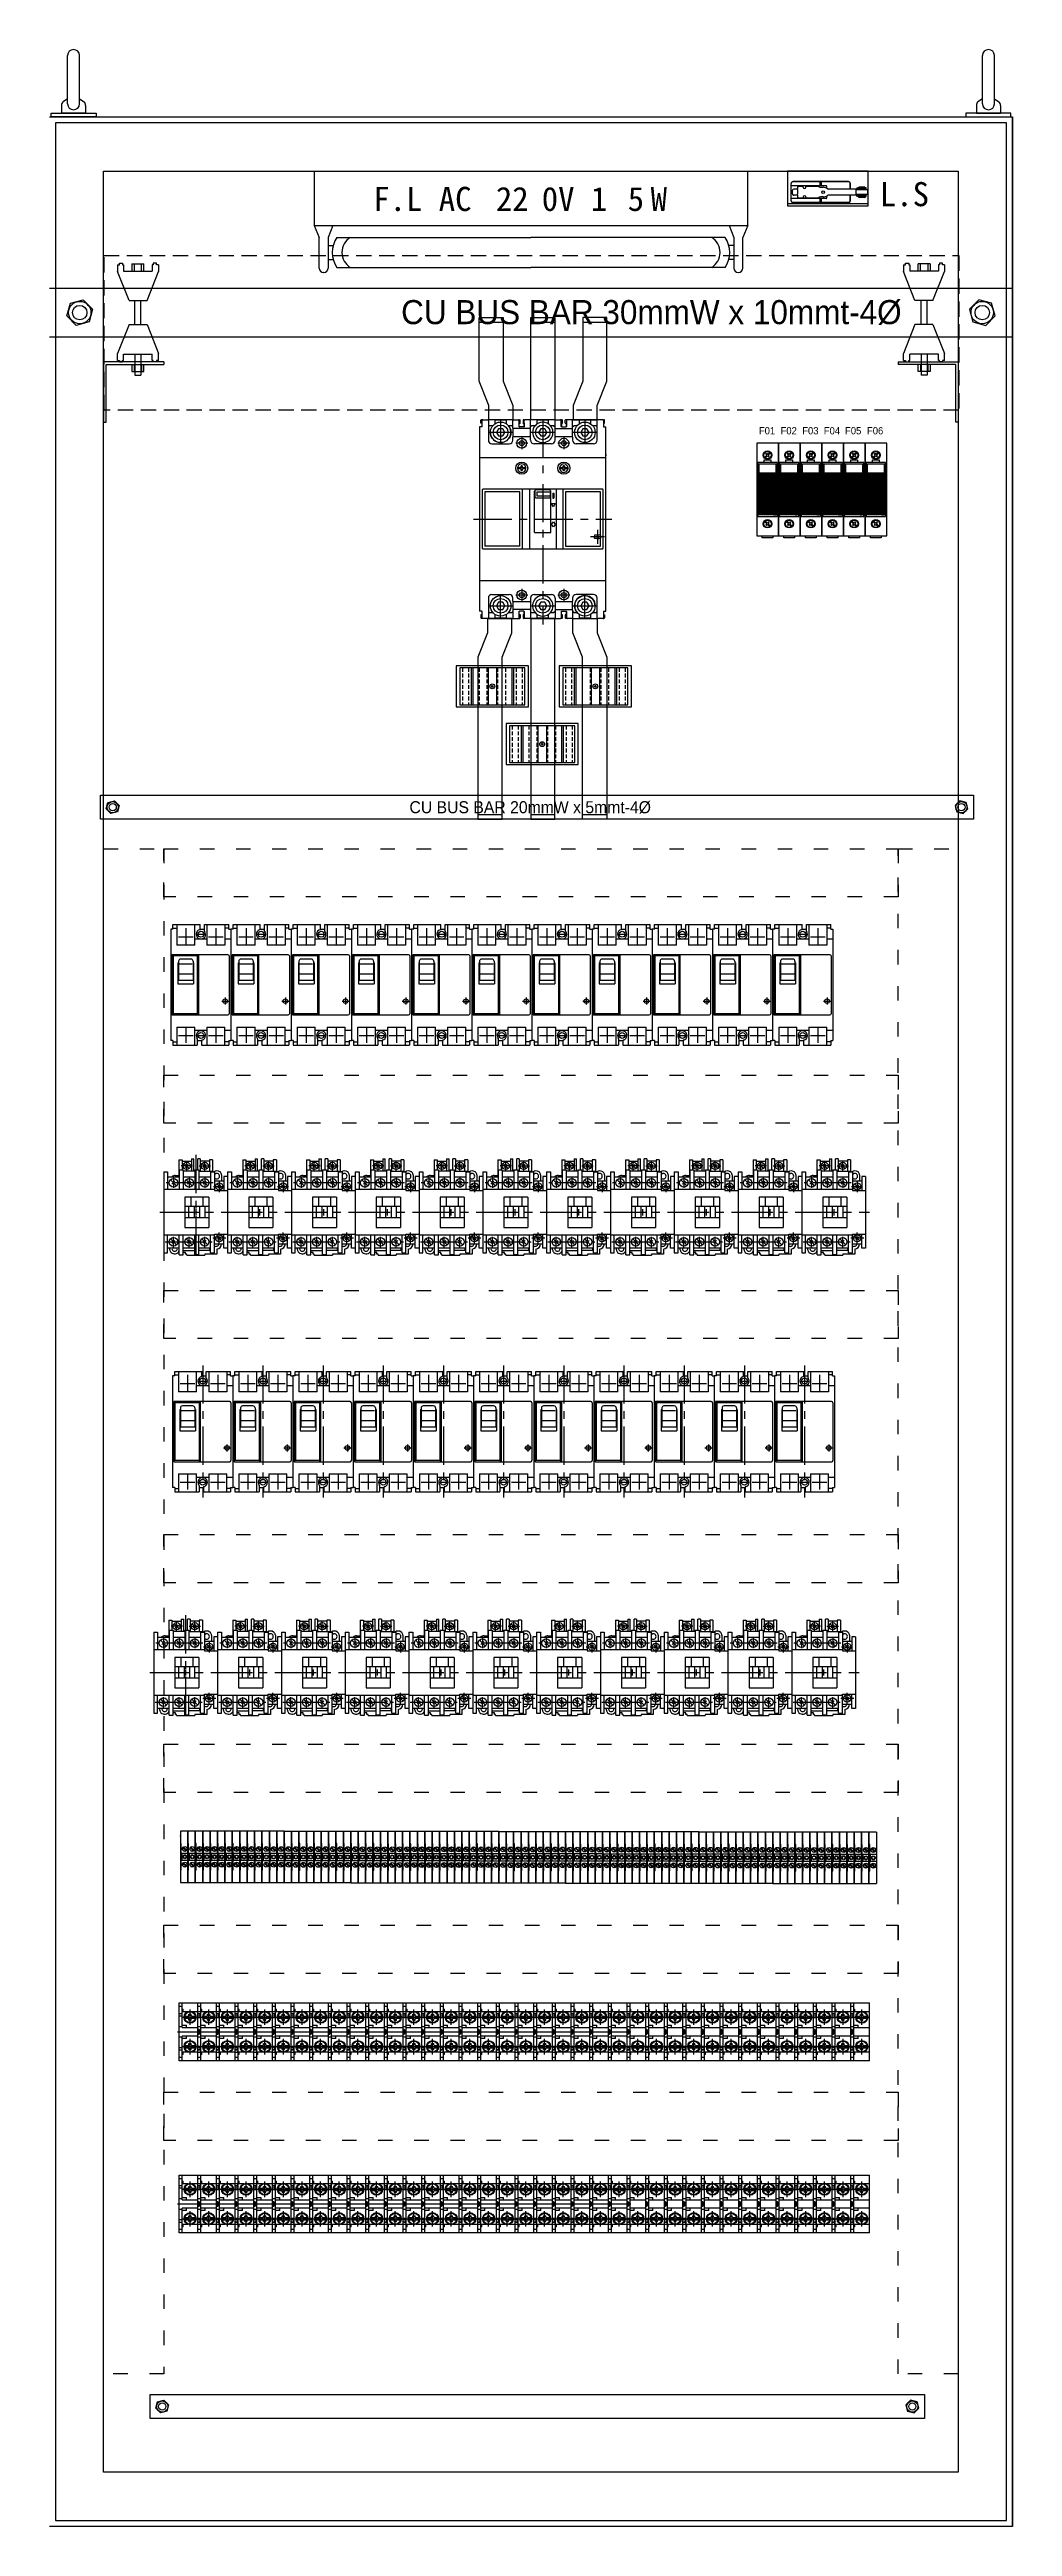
# Model space of a CAD drawing. Header units: millimetres. Extents: x 14879 to 38758, y -20740 to 1136.
# Drawn here: x 37317 to 38117, y -7903 to -5847 of the extents above; entities that cross this region are included whole.
import ezdxf
from ezdxf.enums import TextEntityAlignment as Align

# ---------------------------------------------------------------- set-up
doc = ezdxf.new("R2010")
doc.units = ezdxf.units.MM
for name, pattern in [('ACAD_ISO03W100', [30, 12, -18]), ('CENTER', [50.8, 31.75, -6.35, 6.35, -6.35]), ('DASHED', [19.05, 12.7, -6.35]), ('DOT', [0.559539, 0, -0.27977, 0, -0.27977]), ('HIDDEN2', [4.7625, 3.175, -1.5875]), ('NON_PLOTING', [0]), ('PHANTOM', [63.5, 31.75, -6.35, 6.35, -6.35, 6.35, -6.35])]:
    doc.linetypes.add(name, pattern=pattern)
for name, color, linetype in [('0A', 7, 'Continuous'), ('0B', 6, 'Continuous'), ('0C', 3, 'Continuous'), ('0D', 2, 'Continuous'), ('1', 7, 'Continuous'), ('10', 6, 'CENTER'), ('F01_OUT', 6, 'Continuous'), ('F03_CNT', 1, 'CENTER'), ('F05_PRO', 4, 'Continuous'), ('F08_IMG', 2, 'PHANTOM'), ('TEXT', 3, 'Continuous'), ('图层1', 10, 'HIDDEN2')]:
    doc.layers.add(name, color=color, linetype=linetype)
doc.styles.get("Standard").update_dxf_attribs({"font": ''})
doc.styles.add('型式1', font='PMingLiU.ttf', dxfattribs={"width": 0.85, "height": 2})
doc.styles.get('Standard').set_extended_font_data('SimSun')

msp = doc.modelspace()

# ---------------------------------------------------------------- texts
for s, p in [('F.L AC', (37586.05, -5981.41)), ('22', (37687.95, -5981.41)), ('0V 1', (37726.05, -5981.41)), ('5', (37797.48, -5981.41)), ('W', (37816.52, -5981.41)), ('L.S', (38006.91, -5977.46))]:
    msp.add_text(s, height=20).set_placement(p)
at = {"attachment_point": 5}
for s, insert, char_height, width in [('{\\fPMingLiU|b0|i0|c136|p18;\\C5;CU BUS BAR \\fPMingLiU|b0|i0|c134|p18;30\\fPMingLiU|b0|i0|c136|p18;mmW x \\fPMingLiU|b0|i0|c134|p18;10\\fPMingLiU|b0|i0|c136|p18;mmt-\\fPMingLiU|b0|i0|c134|p18;4\\fPMingLiU|b0|i0|c136|p18;%%C}', (37817.11, -6065.75), 20, 909.4043), ('{\\fPMingLiU|b0|i0|c136|p18;\\C5;CU BUS BAR \\fPMingLiU|b0|i0|c134|p18;20\\fPMingLiU|b0|i0|c136|p18;mmW x \\fPMingLiU|b0|i0|c134|p18;5\\fPMingLiU|b0|i0|c136|p18;mmt-\\fPMingLiU|b0|i0|c134|p18;4\\fPMingLiU|b0|i0|c136|p18;%%C}', (37716.46, -6476.5), 10, 454.7021)]:
    msp.add_mtext(s, dxfattribs=dict(at, insert=insert, char_height=char_height, width=width))
at = {"layer": 'TEXT', "style": '型式1'}
for s, p in [('F01', (37913.19, -6163.82)), ('F02', (37931.19, -6163.82)), ('F03', (37949.19, -6163.82)), ('F04', (37967.13, -6163.82)), ('F05', (37984.76, -6163.82)), ('F06', (38002.99, -6163.82))]:
    msp.add_text(s, height=6, dxfattribs=at).set_placement(p, align=Align.MIDDLE_CENTER)

# ---------------------------------------------------------------- blocks, each defined once
blk = doc.blocks.new('歐規FUSE')
h = blk.add_hatch()
h.set_pattern_fill('ANSI31', color=5, scale=0.01, style=0)
h.set_pattern_definition([(45, (-188.019155, -125.580645), (-0.0224506403, 0.0224506403), [])])
h.paths.add_polyline_path([(2.1, -21.2), (15.8, -21.2), (15.8, 13.8), (2.1, 13.8)])
blk.add_line((2.1, 13.8), (15.8, 13.8))
at = {"color": 6}
blk.add_lwpolyline([(0, -38.5), (18, -38.5), (18, 38.5), (0, 38.5)], close=True, dxfattribs=at)
for points in [[(1, -22.5), (17, -22.5), (17, 22.5), (1, 22.5)], [(2.1, 21.3), (15.8, 21.3), (15.8, -21.2), (2.1, -21.2)], [(6.3, 24.5), (11.7, 24.5), (11.7, 22.5), (6.3, 22.5)]]:
    blk.add_lwpolyline(points, close=True)
at = {"color": 2}
for points in [[(9, 27.9), (7.7, 26.6), (7.1, 27.2), (8.4, 28.5)], [(8.4, 28.5), (7.5, 29.4), (8.1, 30), (9, 29.1)], [(9, 29.1), (10.3, 30.4), (10.9, 29.8), (9.6, 28.5)], [(9.6, 28.5), (10.5, 27.6), (9.9, 27), (9, 27.9)], [(9, -27.9), (7.7, -26.6), (7.1, -27.2), (8.4, -28.5)], [(8.4, -28.5), (7.5, -29.4), (8.1, -30), (9, -29.1)], [(9.6, -28.5), (10.5, -27.6), (9.9, -27), (9, -27.9)], [(9, -29.1), (10.3, -30.4), (10.9, -29.8), (9.6, -28.5)]]:
    blk.add_lwpolyline(points, dxfattribs=at)
at = {"color": 5}
blk.add_lwpolyline([(4.5, -38.5), (13.5, -38.5), (13.5, -40.3), (4.5, -40.3)], close=True, dxfattribs=at)
at = {"color": 2}
for centre, radius in [((9, 28.5), 3.5), ((9, 28.5), 3), ((9, -28.5), 3.5), ((9, -28.5), 3)]:
    blk.add_circle(centre, radius, dxfattribs=at)
at = {"color": 6}
blk.add_circle((9.3, 5.9), 1.4, dxfattribs=at)
at = {"color": 2, "insert": (9, -9.1), "char_height": 2.5, "width": 13.696, "attachment_point": 5}
blk.add_mtext('{\\fﾷsﾲￓﾩ\ufffaￅ￩|b0|i0|c136|p18;FUSE\\P\\PSFGN\\P\\H0.8x;500V~\\P10 x 38}', dxfattribs=at)
blk = doc.blocks.new('_OPEN30')
at = {"color": 0, "linetype": 'ByBlock', "lineweight": -2}
for p, q in [((-1, 0.267949), (0, 0)), ((0, 0), (-1, -0.267949)), ((0, 0), (-1, 0))]:
    blk.add_line(p, q, dxfattribs=at)

# ---------------------------------------------------------------- linework, layer by layer
for p, q in [((37332.11, -5892.42), (37332.11, -5852.42)), ((37342.11, -5892.42), (37342.11, -5852.42)), ((38092.11, -5892.42), (38092.11, -5852.42)), ((38102.11, -5892.42), (38102.11, -5852.42)), ((37327.11, -5893.77), (37327.11, -5900.34)), ((37347.11, -5900.34), (37327.11, -5900.34)), ((37347.11, -5900.34), (37327.11, -5900.34)), ((37327.11, -5900.34), (37347.11, -5900.34)), ((37327.11, -5900.34), (37347.11, -5900.34)), ((37332.11, -5888.44), (37328.37, -5890.86)), ((37342.11, -5888.44), (37345.86, -5890.86)), ((37347.11, -5893.77), (37347.11, -5900.34)), ((38115.83, -5900.34), (38078.4, -5900.34)), ((38078.4, -5900.34), (38078.4, -5903.36)), ((38087.11, -5893.77), (38087.11, -5900.34)), ((38087.11, -5900.34), (38107.11, -5900.34)), ((38087.11, -5900.34), (38107.11, -5900.34)), ((38107.11, -5900.34), (38087.11, -5900.34)), ((38107.11, -5900.34), (38087.11, -5900.34)), ((38092.11, -5888.44), (38088.37, -5890.86)), ((38102.11, -5888.44), (38105.86, -5890.86)), ((38107.11, -5893.77), (38107.11, -5900.34)), ((38115.83, -5903.36), (38115.83, -5900.34)), ((37317.11, -5903.36), (38117.11, -5903.36)), ((37317.11, -5903.36), (38117.11, -5903.36)), ((38112.11, -5908.36), (37322.11, -5908.36)), ((37322.11, -5908.36), (37322.11, -7898.36)), ((38078.4, -5903.36), (38115.83, -5903.36)), ((38112.11, -7898.36), (38112.11, -5908.36)), ((38117.11, -5903.36), (38117.11, -7858.36)), ((38117.11, -7903.36), (38117.11, -5903.36)), ((38117.11, -7903.36), (38117.11, -5903.36)), ((38117.11, -5903.36), (38117.11, -7858.36)), ((37362.11, -5948.36), (38072.11, -5948.36)), ((37362.11, -7858.36), (37362.11, -5948.36)), ((37537.11, -5948.36), (37537.11, -5993.36)), ((37537.11, -5948.36), (37897.11, -5948.36)), ((37897.11, -5993.36), (37897.11, -5948.36)), ((37997.21, -5948.36), (37930.31, -5948.36)), ((37930.31, -5948.36), (37930.31, -5977.18)), ((37997.21, -5977.18), (37997.21, -5948.36)), ((38072.11, -5948.36), (38072.11, -7858.36)), ((37930.31, -5975.18), (37997.21, -5975.18)), ((37930.31, -5977.18), (37997.21, -5977.18)), ((37537.11, -5993.36), (37897.11, -5993.36)), ((37537.11, -5993.36), (37541.12, -6003.36)), ((37552.53, -5993.36), (37548.52, -6003.36)), ((37881.7, -5993.36), (37885.71, -6003.36)), ((37897.11, -5993.36), (37893.11, -6003.36)), ((37541.12, -6029), (37541.12, -6003.36)), ((37548.52, -6003.36), (37548.52, -6029)), ((37548.52, -6009.99), (37552.84, -6009.99)), ((37548.52, -6021.73), (37552.84, -6021.73)), ((37555.81, -6003.36), (37717.11, -6003.36)), ((37878.42, -6003.36), (37717.11, -6003.36)), ((37885.71, -6009.99), (37881.38, -6009.99)), ((37885.71, -6021.73), (37881.38, -6021.73)), ((37885.71, -6003.36), (37885.71, -6029)), ((37893.11, -6029), (37893.11, -6003.36)), ((37545.02, -6032.5), (37544.62, -6032.5)), ((37555.81, -6028.36), (37717.11, -6028.36)), ((37878.42, -6028.36), (37717.11, -6028.36)), ((37889.21, -6032.5), (37889.61, -6032.5)), ((38117.11, -6045.75), (37317.11, -6045.75)), ((38117.11, -6085.75), (38117.11, -6045.75)), ((38117.11, -6045.75), (38117.11, -6085.75)), ((37317.11, -6085.75), (38117.11, -6085.75)), ((37714.94, -6359), (37654.94, -6359)), ((37654.94, -6359), (37654.94, -6393)), ((37711.94, -6360.7), (37657.94, -6360.7)), ((37657.94, -6360.7), (37657.94, -6391.3)), ((37667.41, -6360.7), (37667.41, -6391.3)), ((37668.78, -6360.7), (37668.78, -6391.3)), ((37681.47, -6360.7), (37681.47, -6391.3)), ((37688.42, -6360.7), (37688.42, -6391.3)), ((37701.11, -6360.7), (37701.11, -6391.3)), ((37702.48, -6360.7), (37702.48, -6391.3)), ((37711.94, -6391.3), (37711.94, -6360.7)), ((37714.94, -6393), (37714.94, -6359)), ((37800.58, -6359), (37740.58, -6359)), ((37740.58, -6359), (37740.58, -6393)), ((37797.58, -6360.7), (37743.58, -6360.7)), ((37743.58, -6360.7), (37743.58, -6391.3)), ((37753.04, -6360.7), (37753.04, -6391.3)), ((37754.42, -6360.7), (37754.42, -6391.3)), ((37767.11, -6360.7), (37767.11, -6391.3)), ((37774.05, -6360.7), (37774.05, -6391.3)), ((37786.75, -6360.7), (37786.75, -6391.3)), ((37788.12, -6360.7), (37788.12, -6391.3)), ((37797.58, -6391.3), (37797.58, -6360.7)), ((37800.58, -6393), (37800.58, -6359)), ((37654.94, -6393), (37714.94, -6393)), ((37657.94, -6391.3), (37711.94, -6391.3)), ((37685.94, -6376), (37683.94, -6376)), ((37684.94, -6377), (37684.94, -6375)), ((37684.94, -6376), (37684.94, -6377)), ((37684.94, -6376), (37685.94, -6376)), ((37740.58, -6393), (37800.58, -6393)), ((37743.58, -6391.3), (37797.58, -6391.3)), ((37771.58, -6376), (37769.58, -6376)), ((37770.58, -6377), (37770.58, -6375)), ((37770.58, -6376), (37770.58, -6377)), ((37770.58, -6376), (37771.58, -6376)), ((37756.39, -6406.95), (37696.39, -6406.95)), ((37696.39, -6406.95), (37696.39, -6440.95)), ((37753.39, -6408.65), (37699.39, -6408.65)), ((37699.39, -6408.65), (37699.39, -6439.25)), ((37708.85, -6408.65), (37708.85, -6439.25)), ((37710.23, -6408.65), (37710.23, -6439.25)), ((37722.92, -6408.65), (37722.92, -6439.25)), ((37729.86, -6408.65), (37729.86, -6439.25)), ((37742.55, -6408.65), (37742.55, -6439.25)), ((37743.93, -6408.65), (37743.93, -6439.25)), ((37753.39, -6439.25), (37753.39, -6408.65)), ((37756.39, -6440.95), (37756.39, -6406.95)), ((37727.39, -6423.95), (37725.39, -6423.95)), ((37726.39, -6424.95), (37726.39, -6422.95)), ((37726.39, -6423.95), (37726.39, -6424.95)), ((37726.39, -6423.95), (37727.39, -6423.95)), ((37696.39, -6440.95), (37756.39, -6440.95)), ((37699.39, -6439.25), (37753.39, -6439.25)), ((37359.6, -6466.31), (38084.69, -6466.31)), ((37359.6, -6486.31), (37359.6, -6466.31)), ((38084.69, -6466.31), (38084.69, -6486.31)), ((38084.69, -6486.31), (37359.6, -6486.31)), ((37400.77, -7793.81), (38043.9, -7793.81)), ((37400.77, -7813.81), (37400.77, -7793.81)), ((38043.9, -7793.81), (38043.9, -7813.81)), ((38043.9, -7813.81), (37400.77, -7813.81)), ((38072.11, -7858.36), (37362.11, -7858.36)), ((38112.11, -7898.36), (38112.11, -7858.36)), ((38117.11, -7858.36), (38117.11, -7903.36)), ((38117.11, -7858.36), (38117.11, -7903.36)), ((38117.11, -7903.36), (37317.11, -7903.36)), ((37322.11, -7898.36), (38112.11, -7898.36))]:
    msp.add_line(p, q)
at = {"color": 7, "linetype": 'Continuous'}
for p, q in [((37933.23, -5972.95), (37933.23, -5958.6)), ((37933.35, -5972.98), (37933.35, -5958.58)), ((37962.33, -5960.48), (37933.35, -5960.48)), ((37980.9, -5957.18), (37934.75, -5957.18)), ((37980.87, -5957.05), (37934.78, -5957.05)), ((37938.82, -5960.73), (37943.32, -5960.73)), ((37938.82, -5963.28), (37938.82, -5960.73)), ((37943.03, -5960.68), (37943.03, -5960.48)), ((37945.63, -5960.68), (37943.03, -5960.68)), ((37943.32, -5961.78), (37943.32, -5960.68)), ((37945.32, -5961.78), (37945.32, -5960.68)), ((37945.32, -5960.73), (37955.51, -5960.73)), ((37945.63, -5960.68), (37945.63, -5960.48)), ((37950.57, -5960.68), (37950.57, -5960.48)), ((37953.17, -5960.68), (37950.57, -5960.68)), ((37953.17, -5960.68), (37953.17, -5960.48)), ((37957.24, -5959.88), (37957.24, -5957.78)), ((37957.79, -5961.78), (37959.82, -5961.78)), ((37958.35, -5959.88), (37958.35, -5957.78)), ((37962.83, -5962.58), (37962.83, -5960.98)), ((37982.3, -5963.23), (37982.3, -5958.58)), ((37982.42, -5963.23), (37982.42, -5958.6)), ((37994.57, -5961.73), (37989.57, -5961.73)), ((37989.57, -5962.23), (37989.57, -5961.73)), ((37994.57, -5962.23), (37994.57, -5961.73)), ((37962.33, -5971.08), (37933.35, -5971.08)), ((37934.39, -5967.28), (37934.39, -5964.28)), ((37980.9, -5974.38), (37934.75, -5974.38)), ((37980.87, -5974.5), (37934.78, -5974.5)), ((37938.82, -5963.28), (37935.39, -5963.28)), ((37938.82, -5968.28), (37935.39, -5968.28)), ((37938.82, -5967.58), (37938.82, -5963.98)), ((37938.82, -5970.83), (37938.82, -5968.28)), ((37943.32, -5970.83), (37938.82, -5970.83)), ((37943.03, -5971.08), (37943.03, -5970.88)), ((37945.63, -5970.88), (37943.03, -5970.88)), ((37943.32, -5969.78), (37943.32, -5970.88)), ((37945.32, -5969.78), (37945.32, -5970.88)), ((37955.51, -5970.83), (37945.32, -5970.83)), ((37945.63, -5971.08), (37945.63, -5970.88)), ((37953.17, -5970.88), (37950.57, -5970.88)), ((37950.57, -5971.08), (37950.57, -5970.88)), ((37953.17, -5971.08), (37953.17, -5970.88)), ((37957.24, -5973.78), (37957.24, -5971.68)), ((37959.82, -5969.78), (37957.79, -5969.78)), ((37958.35, -5973.78), (37958.35, -5971.68)), ((37962.83, -5970.58), (37962.83, -5968.97)), ((37995.67, -5963.23), (37964.26, -5963.23)), ((37995.67, -5968.33), (37964.26, -5968.33)), ((37982.3, -5972.98), (37982.3, -5968.33)), ((37982.42, -5972.95), (37982.42, -5968.33)), ((37987.32, -5967.78), (37987.32, -5963.78)), ((37996.82, -5963.78), (37987.32, -5963.78)), ((37996.82, -5967.78), (37987.32, -5967.78)), ((37995.82, -5963.33), (37988.32, -5963.33)), ((37988.32, -5963.78), (37988.32, -5963.33)), ((37988.32, -5968.23), (37988.32, -5967.78)), ((37995.82, -5968.23), (37988.32, -5968.23)), ((37995.67, -5962.23), (37988.47, -5962.23)), ((37988.47, -5963.23), (37988.47, -5962.23)), ((37988.47, -5969.33), (37988.47, -5968.33)), ((37995.67, -5969.33), (37988.47, -5969.33)), ((37994.5, -5970.23), (37989.63, -5970.23)), ((37995.67, -5963.33), (37995.67, -5962.23)), ((37995.67, -5969.33), (37995.67, -5968.23)), ((37995.82, -5963.78), (37995.82, -5963.33)), ((37995.82, -5968.23), (37995.82, -5967.78)), ((37996.82, -5967.78), (37996.82, -5963.78))]:
    msp.add_line(p, q, dxfattribs=at)
at = {"color": 3}
for p, q in [((37373.67, -6026.07), (37373.67, -6031.67)), ((37373.67, -6026.07), (37375.28, -6026.07)), ((37383.17, -6055.75), (37373.67, -6031.67)), ((37375.28, -6024.75), (37377.88, -6024.75)), ((37375.28, -6026.07), (37375.28, -6024.75)), ((37377.88, -6024.75), (37377.88, -6026.07)), ((37377.88, -6026.07), (37378.64, -6026.07)), ((37378.64, -6026.07), (37378.64, -6031.33)), ((37378.64, -6031.33), (37402.44, -6031.33)), ((37385.54, -6025.33), (37385.54, -6031.33)), ((37385.54, -6025.33), (37395.54, -6025.33)), ((37387.54, -6025.33), (37387.54, -6031.33)), ((37393.54, -6031.33), (37393.54, -6025.33)), ((37395.54, -6031.33), (37395.54, -6025.33)), ((37398.17, -6055.75), (37407.67, -6031.67)), ((37403.2, -6026.07), (37402.44, -6026.07)), ((37402.44, -6026.07), (37402.44, -6031.33)), ((37403.2, -6024.75), (37403.2, -6026.07)), ((37406.06, -6024.75), (37403.2, -6024.75)), ((37406.06, -6026.07), (37406.06, -6024.75)), ((37407.67, -6026.07), (37406.06, -6026.07)), ((37407.67, -6026.07), (37407.67, -6031.67)), ((37407.67, -6026.07), (37407.67, -6031.67)), ((38026.56, -6026.07), (38026.56, -6031.67)), ((38026.56, -6026.07), (38026.56, -6031.67)), ((38026.56, -6026.07), (38028.17, -6026.07)), ((38036.06, -6055.75), (38026.56, -6031.67)), ((38028.17, -6024.75), (38031.03, -6024.75)), ((38028.17, -6026.07), (38028.17, -6024.75)), ((38031.03, -6024.75), (38031.03, -6026.07)), ((38031.03, -6026.07), (38031.79, -6026.07)), ((38031.79, -6026.07), (38031.79, -6031.33)), ((38055.59, -6031.33), (38031.79, -6031.33)), ((38038.69, -6031.33), (38038.69, -6025.33)), ((38048.69, -6025.33), (38038.69, -6025.33)), ((38040.69, -6031.33), (38040.69, -6025.33)), ((38046.69, -6025.33), (38046.69, -6031.33)), ((38048.69, -6025.33), (38048.69, -6031.33)), ((38051.06, -6055.75), (38060.56, -6031.67)), ((38056.34, -6026.07), (38055.59, -6026.07)), ((38055.59, -6026.07), (38055.59, -6031.33)), ((38058.95, -6024.75), (38056.34, -6024.75)), ((38056.34, -6024.75), (38056.34, -6026.07)), ((38058.95, -6026.07), (38058.95, -6024.75)), ((38060.56, -6026.07), (38058.95, -6026.07)), ((38060.56, -6026.07), (38060.56, -6031.67)), ((37383.17, -6055.75), (37398.17, -6055.75)), ((37388.04, -6075.75), (37388.04, -6055.75)), ((37393.04, -6075.75), (37393.04, -6055.75)), ((38051.06, -6055.75), (38036.06, -6055.75)), ((38041.19, -6075.75), (38041.19, -6055.75)), ((38046.19, -6075.75), (38046.19, -6055.75)), ((37383.17, -6075.75), (37373.67, -6099.82)), ((37383.17, -6075.75), (37398.17, -6075.75)), ((37398.17, -6075.75), (37407.67, -6099.82)), ((38036.06, -6075.75), (38026.56, -6099.82)), ((38051.06, -6075.75), (38036.06, -6075.75)), ((38051.06, -6075.75), (38060.56, -6099.82)), ((37373.67, -6105.42), (37373.67, -6099.82)), ((37373.67, -6105.42), (37375.28, -6105.42)), ((37375.28, -6105.42), (37375.28, -6106.75)), ((37377.88, -6106.75), (37377.88, -6105.42)), ((37377.88, -6105.42), (37378.64, -6105.42)), ((37378.64, -6105.42), (37378.64, -6100.16)), ((37378.64, -6100.16), (37402.44, -6100.16)), ((37388.04, -6100.16), (37388.04, -6117.75)), ((37393.04, -6100.16), (37393.04, -6117.75)), ((37402.44, -6105.42), (37402.44, -6100.16)), ((37403.2, -6105.42), (37402.44, -6105.42)), ((37403.2, -6106.75), (37403.2, -6105.42)), ((37406.06, -6105.42), (37406.06, -6106.75)), ((37407.67, -6105.42), (37406.06, -6105.42)), ((37407.67, -6105.42), (37407.67, -6099.82)), ((37407.67, -6105.42), (37407.67, -6099.82)), ((38026.56, -6105.42), (38026.56, -6099.82)), ((38026.56, -6105.42), (38026.56, -6099.82)), ((38026.56, -6105.42), (38028.17, -6105.42)), ((38028.17, -6105.42), (38028.17, -6106.75)), ((38031.03, -6105.42), (38031.79, -6105.42)), ((38031.03, -6106.75), (38031.03, -6105.42)), ((38031.79, -6105.42), (38031.79, -6100.16)), ((38055.59, -6100.16), (38031.79, -6100.16)), ((38041.19, -6100.16), (38041.19, -6117.75)), ((38046.19, -6100.16), (38046.19, -6117.75)), ((38055.59, -6105.42), (38055.59, -6100.16)), ((38056.34, -6105.42), (38055.59, -6105.42)), ((38056.34, -6106.75), (38056.34, -6105.42)), ((38060.56, -6105.42), (38058.95, -6105.42)), ((38058.95, -6105.42), (38058.95, -6106.75)), ((38060.56, -6105.42), (38060.56, -6099.82)), ((37412.11, -6106.75), (37362.11, -6106.75)), ((37362.11, -6106.75), (37362.11, -6156.75)), ((37364.11, -6156.75), (37364.11, -6108.75)), ((37364.11, -6108.75), (37412.11, -6108.75)), ((37375.28, -6106.75), (37377.88, -6106.75)), ((37385.54, -6108.75), (37385.54, -6114.75)), ((37385.54, -6114.75), (37395.54, -6114.75)), ((37387.54, -6108.75), (37387.54, -6114.75)), ((37388.04, -6117.75), (37393.04, -6117.75)), ((37393.54, -6108.75), (37393.54, -6114.75)), ((37395.54, -6114.75), (37395.54, -6108.75)), ((37406.06, -6106.75), (37403.2, -6106.75)), ((37412.11, -6106.75), (37412.11, -6108.75)), ((38022.11, -6106.75), (38072.11, -6106.75)), ((38022.11, -6106.75), (38022.11, -6108.75)), ((38070.11, -6108.75), (38022.11, -6108.75)), ((38028.17, -6106.75), (38031.03, -6106.75)), ((38038.69, -6114.75), (38038.69, -6108.75)), ((38048.69, -6114.75), (38038.69, -6114.75)), ((38040.69, -6108.75), (38040.69, -6114.75)), ((38046.19, -6117.75), (38041.19, -6117.75)), ((38046.69, -6108.75), (38046.69, -6114.75)), ((38048.69, -6108.75), (38048.69, -6114.75)), ((38058.95, -6106.75), (38056.34, -6106.75)), ((38070.11, -6156.75), (38070.11, -6108.75)), ((38072.11, -6106.75), (38072.11, -6156.75)), ((37362.11, -6156.75), (37364.11, -6156.75)), ((38072.11, -6156.75), (38070.11, -6156.75)), ((37424.88, -7468.84), (37440.38, -7468.84)), ((37424.88, -7516.84), (37424.88, -7468.84)), ((37427.38, -7471.84), (37424.88, -7471.84)), ((37427.38, -7477.84), (37424.88, -7477.84)), ((37427.38, -7479.84), (37424.88, -7479.84)), ((37427.38, -7489.34), (37427.38, -7468.84)), ((37427.38, -7473.94), (37428.18, -7473.94)), ((37427.38, -7475.94), (37432.17, -7475.94)), ((37428.18, -7475.94), (37428.18, -7473.94)), ((37429.48, -7479.69), (37432.43, -7479.69)), ((37429.48, -7481.59), (37432.43, -7481.59)), ((37431.43, -7479.69), (37431.43, -7481.59)), ((37432.93, -7478.19), (37434.83, -7478.19)), ((37432.93, -7479.19), (37432.93, -7478.19)), ((37432.93, -7483.09), (37432.93, -7482.09)), ((37432.93, -7483.09), (37434.83, -7483.09)), ((37434.83, -7479.19), (37434.83, -7478.19)), ((37434.83, -7483.09), (37434.83, -7482.09)), ((37435.33, -7479.69), (37438.28, -7479.69)), ((37435.33, -7481.59), (37438.28, -7481.59)), ((37435.59, -7475.94), (37440.38, -7475.94)), ((37436.33, -7481.59), (37436.33, -7479.69)), ((37440.38, -7516.84), (37440.38, -7468.84)), ((37440.38, -7468.84), (37455.88, -7468.84)), ((37440.38, -7516.84), (37440.38, -7468.84)), ((37442.88, -7471.84), (37440.38, -7471.84)), ((37440.38, -7475.84), (37441.88, -7475.84)), ((37440.38, -7477.84), (37442.38, -7477.84)), ((37442.88, -7477.84), (37440.38, -7477.84)), ((37442.88, -7479.84), (37440.38, -7479.84)), ((37440.38, -7480.84), (37442.38, -7480.84)), ((37442.88, -7476.84), (37441.88, -7475.84)), ((37442.38, -7480.84), (37442.38, -7477.84)), ((37442.38, -7477.84), (37442.88, -7478.34)), ((37442.38, -7480.84), (37442.88, -7480.34)), ((37442.88, -7489.34), (37442.88, -7468.84)), ((37442.88, -7473.94), (37443.68, -7473.94)), ((37442.88, -7475.94), (37447.67, -7475.94)), ((37442.88, -7508.84), (37442.88, -7476.84)), ((37443.68, -7475.94), (37443.68, -7473.94)), ((37444.98, -7479.69), (37447.93, -7479.69)), ((37444.98, -7481.59), (37447.93, -7481.59)), ((37446.93, -7479.69), (37446.93, -7481.59)), ((37448.43, -7478.19), (37450.33, -7478.19)), ((37448.43, -7479.19), (37448.43, -7478.19)), ((37448.43, -7483.09), (37448.43, -7482.09)), ((37448.43, -7483.09), (37450.33, -7483.09)), ((37450.33, -7479.19), (37450.33, -7478.19)), ((37450.33, -7483.09), (37450.33, -7482.09)), ((37450.83, -7479.69), (37453.78, -7479.69)), ((37450.83, -7481.59), (37453.78, -7481.59)), ((37451.09, -7475.94), (37455.88, -7475.94)), ((37451.83, -7481.59), (37451.83, -7479.69)), ((37455.88, -7516.84), (37455.88, -7468.84)), ((37455.88, -7468.84), (37471.38, -7468.84)), ((37455.88, -7516.84), (37455.88, -7468.84)), ((37458.38, -7471.84), (37455.88, -7471.84)), ((37455.88, -7475.84), (37457.38, -7475.84)), ((37455.88, -7477.84), (37457.88, -7477.84)), ((37458.38, -7477.84), (37455.88, -7477.84)), ((37458.38, -7479.84), (37455.88, -7479.84)), ((37455.88, -7480.84), (37457.88, -7480.84)), ((37458.38, -7476.84), (37457.38, -7475.84)), ((37457.88, -7480.84), (37457.88, -7477.84)), ((37457.88, -7477.84), (37458.38, -7478.34)), ((37457.88, -7480.84), (37458.38, -7480.34)), ((37458.38, -7489.34), (37458.38, -7468.84)), ((37458.38, -7473.94), (37459.18, -7473.94)), ((37458.38, -7475.94), (37463.17, -7475.94)), ((37458.38, -7508.84), (37458.38, -7476.84)), ((37459.18, -7475.94), (37459.18, -7473.94)), ((37460.48, -7479.69), (37463.43, -7479.69)), ((37460.48, -7481.59), (37463.43, -7481.59)), ((37462.43, -7479.69), (37462.43, -7481.59)), ((37463.93, -7478.19), (37465.83, -7478.19)), ((37463.93, -7479.19), (37463.93, -7478.19)), ((37463.93, -7483.09), (37463.93, -7482.09)), ((37463.93, -7483.09), (37465.83, -7483.09)), ((37465.83, -7479.19), (37465.83, -7478.19)), ((37465.83, -7483.09), (37465.83, -7482.09)), ((37466.33, -7479.69), (37469.28, -7479.69)), ((37466.33, -7481.59), (37469.28, -7481.59)), ((37466.59, -7475.94), (37471.38, -7475.94)), ((37467.33, -7481.59), (37467.33, -7479.69)), ((37471.38, -7516.84), (37471.38, -7468.84)), ((37471.38, -7468.84), (37486.88, -7468.84)), ((37471.38, -7516.84), (37471.38, -7468.84)), ((37473.88, -7471.84), (37471.38, -7471.84)), ((37471.38, -7475.84), (37472.88, -7475.84)), ((37471.38, -7477.84), (37473.38, -7477.84)), ((37473.88, -7477.84), (37471.38, -7477.84)), ((37473.88, -7479.84), (37471.38, -7479.84)), ((37471.38, -7480.84), (37473.38, -7480.84)), ((37473.88, -7476.84), (37472.88, -7475.84)), ((37473.38, -7480.84), (37473.38, -7477.84)), ((37473.38, -7477.84), (37473.88, -7478.34)), ((37473.38, -7480.84), (37473.88, -7480.34)), ((37473.88, -7489.34), (37473.88, -7468.84)), ((37473.88, -7473.94), (37474.68, -7473.94)), ((37473.88, -7475.94), (37478.67, -7475.94)), ((37473.88, -7508.84), (37473.88, -7476.84)), ((37474.68, -7475.94), (37474.68, -7473.94)), ((37475.98, -7479.69), (37478.93, -7479.69)), ((37475.98, -7481.59), (37478.93, -7481.59)), ((37477.93, -7479.69), (37477.93, -7481.59)), ((37479.43, -7478.19), (37481.33, -7478.19)), ((37479.43, -7479.19), (37479.43, -7478.19)), ((37479.43, -7483.09), (37479.43, -7482.09)), ((37479.43, -7483.09), (37481.33, -7483.09)), ((37481.33, -7479.19), (37481.33, -7478.19)), ((37481.33, -7483.09), (37481.33, -7482.09)), ((37481.83, -7479.69), (37484.78, -7479.69)), ((37481.83, -7481.59), (37484.78, -7481.59)), ((37482.09, -7475.94), (37486.88, -7475.94)), ((37482.83, -7481.59), (37482.83, -7479.69)), ((37486.88, -7516.84), (37486.88, -7468.84)), ((37486.88, -7468.84), (37502.38, -7468.84)), ((37486.88, -7516.84), (37486.88, -7468.84)), ((37489.38, -7471.84), (37486.88, -7471.84)), ((37486.88, -7475.84), (37488.38, -7475.84)), ((37486.88, -7477.84), (37488.88, -7477.84)), ((37489.38, -7477.84), (37486.88, -7477.84)), ((37489.38, -7479.84), (37486.88, -7479.84)), ((37486.88, -7480.84), (37488.88, -7480.84)), ((37489.38, -7476.84), (37488.38, -7475.84)), ((37488.88, -7480.84), (37488.88, -7477.84)), ((37488.88, -7477.84), (37489.38, -7478.34)), ((37488.88, -7480.84), (37489.38, -7480.34)), ((37489.38, -7489.34), (37489.38, -7468.84)), ((37489.38, -7473.94), (37490.18, -7473.94)), ((37489.38, -7475.94), (37494.17, -7475.94)), ((37489.38, -7508.84), (37489.38, -7476.84)), ((37490.18, -7475.94), (37490.18, -7473.94)), ((37491.48, -7479.69), (37494.43, -7479.69)), ((37491.48, -7481.59), (37494.43, -7481.59)), ((37493.43, -7479.69), (37493.43, -7481.59)), ((37494.93, -7478.19), (37496.83, -7478.19)), ((37494.93, -7479.19), (37494.93, -7478.19)), ((37494.93, -7483.09), (37494.93, -7482.09)), ((37494.93, -7483.09), (37496.83, -7483.09)), ((37496.83, -7479.19), (37496.83, -7478.19)), ((37496.83, -7483.09), (37496.83, -7482.09)), ((37497.33, -7479.69), (37500.28, -7479.69)), ((37497.33, -7481.59), (37500.28, -7481.59)), ((37497.59, -7475.94), (37502.38, -7475.94)), ((37498.33, -7481.59), (37498.33, -7479.69)), ((37502.38, -7516.84), (37502.38, -7468.84)), ((37502.38, -7468.84), (37517.88, -7468.84)), ((37502.38, -7516.84), (37502.38, -7468.84)), ((37504.88, -7471.84), (37502.38, -7471.84)), ((37502.38, -7475.84), (37503.88, -7475.84)), ((37502.38, -7477.84), (37504.38, -7477.84)), ((37504.88, -7477.84), (37502.38, -7477.84)), ((37504.88, -7479.84), (37502.38, -7479.84)), ((37502.38, -7480.84), (37504.38, -7480.84)), ((37504.88, -7476.84), (37503.88, -7475.84)), ((37504.38, -7480.84), (37504.38, -7477.84)), ((37504.38, -7477.84), (37504.88, -7478.34)), ((37504.38, -7480.84), (37504.88, -7480.34)), ((37504.88, -7489.34), (37504.88, -7468.84)), ((37504.88, -7473.94), (37505.68, -7473.94)), ((37504.88, -7475.94), (37509.67, -7475.94)), ((37504.88, -7508.84), (37504.88, -7476.84)), ((37505.68, -7475.94), (37505.68, -7473.94)), ((37506.98, -7479.69), (37509.93, -7479.69)), ((37506.98, -7481.59), (37509.93, -7481.59)), ((37508.93, -7479.69), (37508.93, -7481.59)), ((37510.43, -7478.19), (37512.33, -7478.19)), ((37510.43, -7479.19), (37510.43, -7478.19)), ((37510.43, -7483.09), (37510.43, -7482.09)), ((37510.43, -7483.09), (37512.33, -7483.09)), ((37512.33, -7479.19), (37512.33, -7478.19)), ((37512.33, -7483.09), (37512.33, -7482.09)), ((37512.83, -7479.69), (37515.78, -7479.69)), ((37512.83, -7481.59), (37515.78, -7481.59)), ((37513.09, -7475.94), (37517.88, -7475.94)), ((37513.83, -7481.59), (37513.83, -7479.69)), ((37517.88, -7516.84), (37517.88, -7468.84)), ((37517.88, -7468.84), (37533.38, -7468.84)), ((37517.88, -7516.84), (37517.88, -7468.84)), ((37520.38, -7471.84), (37517.88, -7471.84)), ((37517.88, -7475.84), (37519.38, -7475.84)), ((37517.88, -7477.84), (37519.88, -7477.84)), ((37520.38, -7477.84), (37517.88, -7477.84)), ((37520.38, -7479.84), (37517.88, -7479.84)), ((37517.88, -7480.84), (37519.88, -7480.84)), ((37520.38, -7476.84), (37519.38, -7475.84)), ((37519.88, -7480.84), (37519.88, -7477.84)), ((37519.88, -7477.84), (37520.38, -7478.34)), ((37519.88, -7480.84), (37520.38, -7480.34)), ((37520.38, -7489.34), (37520.38, -7468.84)), ((37520.38, -7473.94), (37521.18, -7473.94)), ((37520.38, -7475.94), (37525.17, -7475.94)), ((37520.38, -7508.84), (37520.38, -7476.84)), ((37521.18, -7475.94), (37521.18, -7473.94)), ((37522.48, -7479.69), (37525.43, -7479.69)), ((37522.48, -7481.59), (37525.43, -7481.59)), ((37524.43, -7479.69), (37524.43, -7481.59)), ((37525.93, -7478.19), (37527.83, -7478.19)), ((37525.93, -7479.19), (37525.93, -7478.19)), ((37525.93, -7483.09), (37525.93, -7482.09)), ((37525.93, -7483.09), (37527.83, -7483.09)), ((37527.83, -7479.19), (37527.83, -7478.19)), ((37527.83, -7483.09), (37527.83, -7482.09)), ((37528.33, -7479.69), (37531.28, -7479.69)), ((37528.33, -7481.59), (37531.28, -7481.59)), ((37528.59, -7475.94), (37533.38, -7475.94)), ((37529.33, -7481.59), (37529.33, -7479.69)), ((37533.38, -7516.84), (37533.38, -7468.84)), ((37533.38, -7468.84), (37548.88, -7468.84)), ((37533.38, -7516.84), (37533.38, -7468.84)), ((37535.88, -7471.84), (37533.38, -7471.84)), ((37533.38, -7475.84), (37534.88, -7475.84)), ((37533.38, -7477.84), (37535.38, -7477.84)), ((37535.88, -7477.84), (37533.38, -7477.84)), ((37535.88, -7479.84), (37533.38, -7479.84)), ((37533.38, -7480.84), (37535.38, -7480.84)), ((37535.88, -7476.84), (37534.88, -7475.84)), ((37535.38, -7480.84), (37535.38, -7477.84)), ((37535.38, -7477.84), (37535.88, -7478.34)), ((37535.38, -7480.84), (37535.88, -7480.34)), ((37535.88, -7489.34), (37535.88, -7468.84)), ((37535.88, -7473.94), (37536.68, -7473.94)), ((37535.88, -7475.94), (37540.67, -7475.94)), ((37535.88, -7508.84), (37535.88, -7476.84)), ((37536.68, -7475.94), (37536.68, -7473.94)), ((37537.98, -7479.69), (37540.93, -7479.69)), ((37537.98, -7481.59), (37540.93, -7481.59)), ((37539.93, -7479.69), (37539.93, -7481.59)), ((37541.43, -7478.19), (37543.33, -7478.19)), ((37541.43, -7479.19), (37541.43, -7478.19)), ((37541.43, -7483.09), (37541.43, -7482.09)), ((37541.43, -7483.09), (37543.33, -7483.09)), ((37543.33, -7479.19), (37543.33, -7478.19)), ((37543.33, -7483.09), (37543.33, -7482.09)), ((37543.83, -7479.69), (37546.78, -7479.69)), ((37543.83, -7481.59), (37546.78, -7481.59)), ((37544.09, -7475.94), (37548.88, -7475.94)), ((37544.83, -7481.59), (37544.83, -7479.69)), ((37548.88, -7516.84), (37548.88, -7468.84)), ((37548.88, -7468.84), (37564.38, -7468.84)), ((37548.88, -7516.84), (37548.88, -7468.84)), ((37551.38, -7471.84), (37548.88, -7471.84)), ((37548.88, -7475.84), (37550.38, -7475.84)), ((37548.88, -7477.84), (37550.88, -7477.84)), ((37551.38, -7477.84), (37548.88, -7477.84)), ((37551.38, -7479.84), (37548.88, -7479.84)), ((37548.88, -7480.84), (37550.88, -7480.84)), ((37551.38, -7476.84), (37550.38, -7475.84)), ((37550.88, -7480.84), (37550.88, -7477.84)), ((37550.88, -7477.84), (37551.38, -7478.34)), ((37550.88, -7480.84), (37551.38, -7480.34)), ((37551.38, -7489.34), (37551.38, -7468.84)), ((37551.38, -7473.94), (37552.18, -7473.94)), ((37551.38, -7475.94), (37556.17, -7475.94)), ((37551.38, -7508.84), (37551.38, -7476.84)), ((37552.18, -7475.94), (37552.18, -7473.94)), ((37553.48, -7479.69), (37556.43, -7479.69)), ((37553.48, -7481.59), (37556.43, -7481.59)), ((37555.43, -7479.69), (37555.43, -7481.59)), ((37556.93, -7478.19), (37558.83, -7478.19)), ((37556.93, -7479.19), (37556.93, -7478.19)), ((37556.93, -7483.09), (37556.93, -7482.09)), ((37556.93, -7483.09), (37558.83, -7483.09)), ((37558.83, -7479.19), (37558.83, -7478.19)), ((37558.83, -7483.09), (37558.83, -7482.09)), ((37559.33, -7479.69), (37562.28, -7479.69)), ((37559.33, -7481.59), (37562.28, -7481.59)), ((37559.59, -7475.94), (37564.38, -7475.94)), ((37560.33, -7481.59), (37560.33, -7479.69)), ((37564.38, -7516.84), (37564.38, -7468.84)), ((37564.38, -7468.84), (37579.88, -7468.84)), ((37564.38, -7516.84), (37564.38, -7468.84)), ((37566.88, -7471.84), (37564.38, -7471.84)), ((37564.38, -7475.84), (37565.88, -7475.84)), ((37564.38, -7477.84), (37566.38, -7477.84)), ((37566.88, -7477.84), (37564.38, -7477.84)), ((37566.88, -7479.84), (37564.38, -7479.84)), ((37564.38, -7480.84), (37566.38, -7480.84)), ((37566.88, -7476.84), (37565.88, -7475.84)), ((37566.38, -7480.84), (37566.38, -7477.84)), ((37566.38, -7477.84), (37566.88, -7478.34)), ((37566.38, -7480.84), (37566.88, -7480.34)), ((37566.88, -7489.34), (37566.88, -7468.84)), ((37566.88, -7473.94), (37567.68, -7473.94)), ((37566.88, -7475.94), (37571.67, -7475.94)), ((37566.88, -7508.84), (37566.88, -7476.84)), ((37567.68, -7475.94), (37567.68, -7473.94)), ((37568.98, -7479.69), (37571.93, -7479.69)), ((37568.98, -7481.59), (37571.93, -7481.59)), ((37570.93, -7479.69), (37570.93, -7481.59)), ((37572.43, -7478.19), (37574.33, -7478.19)), ((37572.43, -7479.19), (37572.43, -7478.19)), ((37572.43, -7483.09), (37572.43, -7482.09)), ((37572.43, -7483.09), (37574.33, -7483.09)), ((37574.33, -7479.19), (37574.33, -7478.19)), ((37574.33, -7483.09), (37574.33, -7482.09)), ((37574.83, -7479.69), (37577.78, -7479.69)), ((37574.83, -7481.59), (37577.78, -7481.59)), ((37575.09, -7475.94), (37579.88, -7475.94)), ((37575.83, -7481.59), (37575.83, -7479.69)), ((37579.88, -7516.84), (37579.88, -7468.84)), ((37579.88, -7468.84), (37595.38, -7468.84)), ((37579.88, -7516.84), (37579.88, -7468.84)), ((37582.38, -7471.84), (37579.88, -7471.84)), ((37579.88, -7475.84), (37581.38, -7475.84)), ((37579.88, -7477.84), (37581.88, -7477.84)), ((37582.38, -7477.84), (37579.88, -7477.84)), ((37582.38, -7479.84), (37579.88, -7479.84)), ((37579.88, -7480.84), (37581.88, -7480.84)), ((37582.38, -7476.84), (37581.38, -7475.84)), ((37581.88, -7480.84), (37581.88, -7477.84)), ((37581.88, -7477.84), (37582.38, -7478.34)), ((37581.88, -7480.84), (37582.38, -7480.34)), ((37582.38, -7489.34), (37582.38, -7468.84)), ((37582.38, -7473.94), (37583.18, -7473.94)), ((37582.38, -7475.94), (37587.17, -7475.94)), ((37582.38, -7508.84), (37582.38, -7476.84)), ((37583.18, -7475.94), (37583.18, -7473.94)), ((37584.48, -7479.69), (37587.43, -7479.69)), ((37584.48, -7481.59), (37587.43, -7481.59)), ((37586.43, -7479.69), (37586.43, -7481.59)), ((37587.93, -7478.19), (37589.83, -7478.19)), ((37587.93, -7479.19), (37587.93, -7478.19)), ((37587.93, -7483.09), (37587.93, -7482.09)), ((37587.93, -7483.09), (37589.83, -7483.09)), ((37589.83, -7479.19), (37589.83, -7478.19)), ((37589.83, -7483.09), (37589.83, -7482.09)), ((37590.33, -7479.69), (37593.28, -7479.69)), ((37590.33, -7481.59), (37593.28, -7481.59)), ((37590.59, -7475.94), (37595.38, -7475.94)), ((37591.33, -7481.59), (37591.33, -7479.69)), ((37595.38, -7516.84), (37595.38, -7468.84)), ((37595.38, -7468.84), (37610.88, -7468.84)), ((37595.38, -7516.84), (37595.38, -7468.84)), ((37597.88, -7471.84), (37595.38, -7471.84)), ((37595.38, -7475.84), (37596.88, -7475.84)), ((37595.38, -7477.84), (37597.38, -7477.84)), ((37597.88, -7477.84), (37595.38, -7477.84)), ((37597.88, -7479.84), (37595.38, -7479.84)), ((37595.38, -7480.84), (37597.38, -7480.84)), ((37597.88, -7476.84), (37596.88, -7475.84)), ((37597.38, -7480.84), (37597.38, -7477.84)), ((37597.38, -7477.84), (37597.88, -7478.34)), ((37597.38, -7480.84), (37597.88, -7480.34)), ((37597.88, -7489.34), (37597.88, -7468.84)), ((37597.88, -7473.94), (37598.68, -7473.94)), ((37597.88, -7475.94), (37602.67, -7475.94)), ((37597.88, -7508.84), (37597.88, -7476.84)), ((37598.68, -7475.94), (37598.68, -7473.94)), ((37599.98, -7479.69), (37602.93, -7479.69)), ((37599.98, -7481.59), (37602.93, -7481.59)), ((37601.93, -7479.69), (37601.93, -7481.59)), ((37603.43, -7478.19), (37605.33, -7478.19)), ((37603.43, -7479.19), (37603.43, -7478.19)), ((37603.43, -7483.09), (37603.43, -7482.09)), ((37603.43, -7483.09), (37605.33, -7483.09)), ((37605.33, -7479.19), (37605.33, -7478.19)), ((37605.33, -7483.09), (37605.33, -7482.09)), ((37605.83, -7479.69), (37608.78, -7479.69)), ((37605.83, -7481.59), (37608.78, -7481.59)), ((37606.09, -7475.94), (37610.88, -7475.94)), ((37606.83, -7481.59), (37606.83, -7479.69)), ((37610.88, -7516.84), (37610.88, -7468.84)), ((37610.88, -7468.84), (37626.38, -7468.84)), ((37610.88, -7516.84), (37610.88, -7468.84)), ((37613.38, -7471.84), (37610.88, -7471.84)), ((37610.88, -7475.84), (37612.38, -7475.84)), ((37610.88, -7477.84), (37612.88, -7477.84)), ((37613.38, -7477.84), (37610.88, -7477.84)), ((37613.38, -7479.84), (37610.88, -7479.84)), ((37610.88, -7480.84), (37612.88, -7480.84)), ((37613.38, -7476.84), (37612.38, -7475.84)), ((37612.88, -7480.84), (37612.88, -7477.84)), ((37612.88, -7477.84), (37613.38, -7478.34)), ((37612.88, -7480.84), (37613.38, -7480.34)), ((37613.38, -7489.34), (37613.38, -7468.84)), ((37613.38, -7473.94), (37614.18, -7473.94)), ((37613.38, -7475.94), (37618.17, -7475.94)), ((37613.38, -7508.84), (37613.38, -7476.84)), ((37614.18, -7475.94), (37614.18, -7473.94)), ((37615.48, -7479.69), (37618.43, -7479.69)), ((37615.48, -7481.59), (37618.43, -7481.59)), ((37617.43, -7479.69), (37617.43, -7481.59)), ((37618.93, -7478.19), (37620.83, -7478.19)), ((37618.93, -7479.19), (37618.93, -7478.19)), ((37618.93, -7483.09), (37618.93, -7482.09)), ((37618.93, -7483.09), (37620.83, -7483.09)), ((37620.83, -7479.19), (37620.83, -7478.19)), ((37620.83, -7483.09), (37620.83, -7482.09)), ((37621.33, -7479.69), (37624.28, -7479.69)), ((37621.33, -7481.59), (37624.28, -7481.59)), ((37621.59, -7475.94), (37626.38, -7475.94)), ((37622.33, -7481.59), (37622.33, -7479.69)), ((37626.38, -7516.84), (37626.38, -7468.84)), ((37626.38, -7468.84), (37641.88, -7468.84)), ((37626.38, -7516.84), (37626.38, -7468.84)), ((37628.88, -7471.84), (37626.38, -7471.84)), ((37626.38, -7475.84), (37627.88, -7475.84)), ((37626.38, -7477.84), (37628.38, -7477.84)), ((37628.88, -7477.84), (37626.38, -7477.84)), ((37628.88, -7479.84), (37626.38, -7479.84)), ((37626.38, -7480.84), (37628.38, -7480.84)), ((37628.88, -7476.84), (37627.88, -7475.84)), ((37628.38, -7480.84), (37628.38, -7477.84)), ((37628.38, -7477.84), (37628.88, -7478.34)), ((37628.38, -7480.84), (37628.88, -7480.34)), ((37628.88, -7489.34), (37628.88, -7468.84)), ((37628.88, -7473.94), (37629.68, -7473.94)), ((37628.88, -7475.94), (37633.67, -7475.94)), ((37628.88, -7508.84), (37628.88, -7476.84)), ((37629.68, -7475.94), (37629.68, -7473.94)), ((37630.98, -7479.69), (37633.93, -7479.69)), ((37630.98, -7481.59), (37633.93, -7481.59)), ((37632.93, -7479.69), (37632.93, -7481.59)), ((37634.43, -7478.19), (37636.33, -7478.19)), ((37634.43, -7479.19), (37634.43, -7478.19)), ((37634.43, -7483.09), (37634.43, -7482.09)), ((37634.43, -7483.09), (37636.33, -7483.09)), ((37636.33, -7479.19), (37636.33, -7478.19)), ((37636.33, -7483.09), (37636.33, -7482.09)), ((37636.83, -7479.69), (37639.78, -7479.69)), ((37636.83, -7481.59), (37639.78, -7481.59)), ((37637.09, -7475.94), (37641.88, -7475.94)), ((37637.83, -7481.59), (37637.83, -7479.69)), ((37641.88, -7516.84), (37641.88, -7468.84)), ((37641.88, -7468.84), (37657.38, -7468.84)), ((37641.88, -7516.84), (37641.88, -7468.84)), ((37644.38, -7471.84), (37641.88, -7471.84)), ((37641.88, -7475.84), (37643.38, -7475.84)), ((37641.88, -7477.84), (37643.88, -7477.84)), ((37644.38, -7477.84), (37641.88, -7477.84)), ((37644.38, -7479.84), (37641.88, -7479.84)), ((37641.88, -7480.84), (37643.88, -7480.84)), ((37644.38, -7476.84), (37643.38, -7475.84)), ((37643.88, -7480.84), (37643.88, -7477.84)), ((37643.88, -7477.84), (37644.38, -7478.34)), ((37643.88, -7480.84), (37644.38, -7480.34)), ((37644.38, -7489.34), (37644.38, -7468.84)), ((37644.38, -7473.94), (37645.18, -7473.94)), ((37644.38, -7475.94), (37649.17, -7475.94)), ((37644.38, -7508.84), (37644.38, -7476.84)), ((37645.18, -7475.94), (37645.18, -7473.94)), ((37646.48, -7479.69), (37649.43, -7479.69)), ((37646.48, -7481.59), (37649.43, -7481.59)), ((37648.43, -7479.69), (37648.43, -7481.59)), ((37649.93, -7478.19), (37651.83, -7478.19)), ((37649.93, -7479.19), (37649.93, -7478.19)), ((37649.93, -7483.09), (37649.93, -7482.09)), ((37649.93, -7483.09), (37651.83, -7483.09)), ((37651.83, -7479.19), (37651.83, -7478.19)), ((37651.83, -7483.09), (37651.83, -7482.09)), ((37652.33, -7479.69), (37655.28, -7479.69)), ((37652.33, -7481.59), (37655.28, -7481.59)), ((37652.59, -7475.94), (37657.38, -7475.94)), ((37653.33, -7481.59), (37653.33, -7479.69)), ((37657.38, -7516.84), (37657.38, -7468.84)), ((37657.38, -7468.84), (37672.88, -7468.84)), ((37657.38, -7516.84), (37657.38, -7468.84)), ((37659.88, -7471.84), (37657.38, -7471.84)), ((37657.38, -7475.84), (37658.88, -7475.84)), ((37657.38, -7477.84), (37659.38, -7477.84)), ((37659.88, -7477.84), (37657.38, -7477.84)), ((37659.88, -7479.84), (37657.38, -7479.84)), ((37657.38, -7480.84), (37659.38, -7480.84)), ((37659.88, -7476.84), (37658.88, -7475.84)), ((37659.38, -7480.84), (37659.38, -7477.84)), ((37659.38, -7477.84), (37659.88, -7478.34)), ((37659.38, -7480.84), (37659.88, -7480.34)), ((37659.88, -7489.34), (37659.88, -7468.84)), ((37659.88, -7473.94), (37660.68, -7473.94)), ((37659.88, -7475.94), (37664.67, -7475.94)), ((37659.88, -7508.84), (37659.88, -7476.84)), ((37660.68, -7475.94), (37660.68, -7473.94)), ((37661.98, -7479.69), (37664.93, -7479.69)), ((37661.98, -7481.59), (37664.93, -7481.59)), ((37663.93, -7479.69), (37663.93, -7481.59)), ((37665.43, -7478.19), (37667.33, -7478.19)), ((37665.43, -7479.19), (37665.43, -7478.19)), ((37665.43, -7483.09), (37665.43, -7482.09)), ((37665.43, -7483.09), (37667.33, -7483.09)), ((37667.33, -7479.19), (37667.33, -7478.19)), ((37667.33, -7483.09), (37667.33, -7482.09)), ((37667.83, -7479.69), (37670.78, -7479.69)), ((37667.83, -7481.59), (37670.78, -7481.59)), ((37668.09, -7475.94), (37672.88, -7475.94)), ((37668.83, -7481.59), (37668.83, -7479.69)), ((37672.88, -7516.84), (37672.88, -7468.84)), ((37672.88, -7468.84), (37688.38, -7468.84)), ((37672.88, -7516.84), (37672.88, -7468.84)), ((37675.38, -7471.84), (37672.88, -7471.84)), ((37672.88, -7475.84), (37674.38, -7475.84)), ((37672.88, -7477.84), (37674.88, -7477.84)), ((37675.38, -7477.84), (37672.88, -7477.84)), ((37675.38, -7479.84), (37672.88, -7479.84)), ((37672.88, -7480.84), (37674.88, -7480.84)), ((37675.38, -7476.84), (37674.38, -7475.84)), ((37674.88, -7480.84), (37674.88, -7477.84)), ((37674.88, -7477.84), (37675.38, -7478.34)), ((37674.88, -7480.84), (37675.38, -7480.34)), ((37675.38, -7489.34), (37675.38, -7468.84)), ((37675.38, -7473.94), (37676.18, -7473.94)), ((37675.38, -7475.94), (37680.17, -7475.94)), ((37675.38, -7508.84), (37675.38, -7476.84)), ((37676.18, -7475.94), (37676.18, -7473.94)), ((37677.48, -7479.69), (37680.43, -7479.69)), ((37677.48, -7481.59), (37680.43, -7481.59)), ((37679.43, -7479.69), (37679.43, -7481.59)), ((37680.93, -7478.19), (37682.83, -7478.19)), ((37680.93, -7479.19), (37680.93, -7478.19)), ((37680.93, -7483.09), (37680.93, -7482.09)), ((37680.93, -7483.09), (37682.83, -7483.09)), ((37682.83, -7479.19), (37682.83, -7478.19)), ((37682.83, -7483.09), (37682.83, -7482.09)), ((37683.33, -7479.69), (37686.28, -7479.69)), ((37683.33, -7481.59), (37686.28, -7481.59)), ((37683.59, -7475.94), (37688.38, -7475.94)), ((37684.33, -7481.59), (37684.33, -7479.69)), ((37688.38, -7516.84), (37688.38, -7468.84)), ((37688.38, -7468.84), (37703.88, -7468.84)), ((37688.38, -7516.84), (37688.38, -7468.84)), ((37690.88, -7471.84), (37688.38, -7471.84)), ((37688.38, -7475.84), (37689.88, -7475.84)), ((37688.38, -7477.84), (37690.38, -7477.84)), ((37690.88, -7477.84), (37688.38, -7477.84)), ((37690.88, -7479.84), (37688.38, -7479.84)), ((37688.38, -7480.84), (37690.38, -7480.84)), ((37690.88, -7476.84), (37689.88, -7475.84)), ((37690.38, -7480.84), (37690.38, -7477.84)), ((37690.38, -7477.84), (37690.88, -7478.34)), ((37690.38, -7480.84), (37690.88, -7480.34)), ((37690.88, -7489.34), (37690.88, -7468.84)), ((37690.88, -7473.94), (37691.68, -7473.94)), ((37690.88, -7475.94), (37695.67, -7475.94)), ((37690.88, -7508.84), (37690.88, -7476.84)), ((37691.68, -7475.94), (37691.68, -7473.94)), ((37692.98, -7479.69), (37695.93, -7479.69)), ((37692.98, -7481.59), (37695.93, -7481.59)), ((37694.93, -7479.69), (37694.93, -7481.59)), ((37696.43, -7478.19), (37698.33, -7478.19)), ((37696.43, -7479.19), (37696.43, -7478.19)), ((37696.43, -7483.09), (37696.43, -7482.09)), ((37696.43, -7483.09), (37698.33, -7483.09)), ((37698.33, -7479.19), (37698.33, -7478.19)), ((37698.33, -7483.09), (37698.33, -7482.09)), ((37698.83, -7479.69), (37701.78, -7479.69)), ((37698.83, -7481.59), (37701.78, -7481.59)), ((37699.09, -7475.94), (37703.88, -7475.94)), ((37699.83, -7481.59), (37699.83, -7479.69)), ((37703.88, -7516.84), (37703.88, -7468.84)), ((37703.88, -7468.84), (37719.38, -7468.84)), ((37703.88, -7516.84), (37703.88, -7468.84)), ((37706.38, -7471.84), (37703.88, -7471.84)), ((37703.88, -7475.84), (37705.38, -7475.84)), ((37703.88, -7477.84), (37705.88, -7477.84)), ((37706.38, -7477.84), (37703.88, -7477.84)), ((37706.38, -7479.84), (37703.88, -7479.84)), ((37703.88, -7480.84), (37705.88, -7480.84)), ((37706.38, -7476.84), (37705.38, -7475.84)), ((37705.88, -7480.84), (37705.88, -7477.84)), ((37705.88, -7477.84), (37706.38, -7478.34)), ((37705.88, -7480.84), (37706.38, -7480.34)), ((37706.38, -7489.34), (37706.38, -7468.84)), ((37706.38, -7473.94), (37707.18, -7473.94)), ((37706.38, -7475.94), (37711.17, -7475.94)), ((37706.38, -7508.84), (37706.38, -7476.84)), ((37707.18, -7475.94), (37707.18, -7473.94)), ((37708.48, -7479.69), (37711.43, -7479.69)), ((37708.48, -7481.59), (37711.43, -7481.59)), ((37710.43, -7479.69), (37710.43, -7481.59)), ((37711.93, -7478.19), (37713.83, -7478.19)), ((37711.93, -7479.19), (37711.93, -7478.19)), ((37711.93, -7483.09), (37711.93, -7482.09)), ((37711.93, -7483.09), (37713.83, -7483.09)), ((37713.83, -7479.19), (37713.83, -7478.19)), ((37713.83, -7483.09), (37713.83, -7482.09)), ((37714.33, -7479.69), (37717.28, -7479.69)), ((37714.33, -7481.59), (37717.28, -7481.59)), ((37714.59, -7475.94), (37719.38, -7475.94)), ((37715.33, -7481.59), (37715.33, -7479.69)), ((37719.38, -7516.84), (37719.38, -7468.84)), ((37719.38, -7468.84), (37734.88, -7468.84)), ((37719.38, -7516.84), (37719.38, -7468.84)), ((37721.88, -7471.84), (37719.38, -7471.84)), ((37719.38, -7475.84), (37720.88, -7475.84)), ((37719.38, -7477.84), (37721.38, -7477.84)), ((37721.88, -7477.84), (37719.38, -7477.84)), ((37721.88, -7479.84), (37719.38, -7479.84)), ((37719.38, -7480.84), (37721.38, -7480.84)), ((37721.88, -7476.84), (37720.88, -7475.84)), ((37721.38, -7480.84), (37721.38, -7477.84)), ((37721.38, -7477.84), (37721.88, -7478.34)), ((37721.38, -7480.84), (37721.88, -7480.34)), ((37721.88, -7489.34), (37721.88, -7468.84)), ((37721.88, -7473.94), (37722.68, -7473.94)), ((37721.88, -7475.94), (37726.67, -7475.94)), ((37721.88, -7508.84), (37721.88, -7476.84)), ((37722.68, -7475.94), (37722.68, -7473.94)), ((37723.98, -7479.69), (37726.93, -7479.69)), ((37723.98, -7481.59), (37726.93, -7481.59)), ((37725.93, -7479.69), (37725.93, -7481.59)), ((37727.43, -7478.19), (37729.33, -7478.19)), ((37727.43, -7479.19), (37727.43, -7478.19)), ((37727.43, -7483.09), (37727.43, -7482.09)), ((37727.43, -7483.09), (37729.33, -7483.09)), ((37729.33, -7479.19), (37729.33, -7478.19)), ((37729.33, -7483.09), (37729.33, -7482.09)), ((37729.83, -7479.69), (37732.78, -7479.69)), ((37729.83, -7481.59), (37732.78, -7481.59)), ((37730.09, -7475.94), (37734.88, -7475.94)), ((37730.83, -7481.59), (37730.83, -7479.69)), ((37734.88, -7516.84), (37734.88, -7468.84)), ((37734.88, -7468.84), (37750.38, -7468.84)), ((37734.88, -7516.84), (37734.88, -7468.84)), ((37737.38, -7471.84), (37734.88, -7471.84)), ((37734.88, -7475.84), (37736.38, -7475.84)), ((37734.88, -7477.84), (37736.88, -7477.84)), ((37737.38, -7477.84), (37734.88, -7477.84)), ((37737.38, -7479.84), (37734.88, -7479.84)), ((37734.88, -7480.84), (37736.88, -7480.84)), ((37737.38, -7476.84), (37736.38, -7475.84)), ((37736.88, -7480.84), (37736.88, -7477.84)), ((37736.88, -7477.84), (37737.38, -7478.34)), ((37736.88, -7480.84), (37737.38, -7480.34)), ((37737.38, -7489.34), (37737.38, -7468.84)), ((37737.38, -7473.94), (37738.18, -7473.94)), ((37737.38, -7475.94), (37742.17, -7475.94)), ((37737.38, -7508.84), (37737.38, -7476.84)), ((37738.18, -7475.94), (37738.18, -7473.94)), ((37739.48, -7479.69), (37742.43, -7479.69)), ((37739.48, -7481.59), (37742.43, -7481.59)), ((37741.43, -7479.69), (37741.43, -7481.59)), ((37742.93, -7478.19), (37744.83, -7478.19)), ((37742.93, -7479.19), (37742.93, -7478.19)), ((37742.93, -7483.09), (37742.93, -7482.09)), ((37742.93, -7483.09), (37744.83, -7483.09)), ((37744.83, -7479.19), (37744.83, -7478.19)), ((37744.83, -7483.09), (37744.83, -7482.09)), ((37745.33, -7479.69), (37748.28, -7479.69)), ((37745.33, -7481.59), (37748.28, -7481.59)), ((37745.58, -7475.94), (37750.38, -7475.94)), ((37746.33, -7481.59), (37746.33, -7479.69)), ((37750.38, -7516.84), (37750.38, -7468.84)), ((37750.38, -7468.84), (37765.88, -7468.84)), ((37750.38, -7516.84), (37750.38, -7468.84)), ((37752.88, -7471.84), (37750.38, -7471.84)), ((37750.38, -7475.84), (37751.88, -7475.84)), ((37750.38, -7477.84), (37752.38, -7477.84)), ((37752.88, -7477.84), (37750.38, -7477.84)), ((37752.88, -7479.84), (37750.38, -7479.84)), ((37750.38, -7480.84), (37752.38, -7480.84)), ((37752.88, -7476.84), (37751.88, -7475.84)), ((37752.38, -7480.84), (37752.38, -7477.84)), ((37752.38, -7477.84), (37752.88, -7478.34)), ((37752.38, -7480.84), (37752.88, -7480.34)), ((37752.88, -7489.34), (37752.88, -7468.84)), ((37752.88, -7473.94), (37753.68, -7473.94)), ((37752.88, -7475.94), (37757.67, -7475.94)), ((37752.88, -7508.84), (37752.88, -7476.84)), ((37753.68, -7475.94), (37753.68, -7473.94)), ((37754.98, -7479.69), (37757.93, -7479.69)), ((37754.98, -7481.59), (37757.93, -7481.59)), ((37756.93, -7479.69), (37756.93, -7481.59)), ((37758.43, -7478.19), (37760.33, -7478.19)), ((37758.43, -7479.19), (37758.43, -7478.19)), ((37758.43, -7483.09), (37758.43, -7482.09)), ((37758.43, -7483.09), (37760.33, -7483.09)), ((37760.33, -7479.19), (37760.33, -7478.19)), ((37760.33, -7483.09), (37760.33, -7482.09)), ((37760.83, -7479.69), (37763.78, -7479.69)), ((37760.83, -7481.59), (37763.78, -7481.59)), ((37761.08, -7475.94), (37765.88, -7475.94)), ((37761.83, -7481.59), (37761.83, -7479.69)), ((37765.88, -7516.84), (37765.88, -7468.84)), ((37765.88, -7468.84), (37781.38, -7468.84)), ((37765.88, -7516.84), (37765.88, -7468.84)), ((37768.38, -7471.84), (37765.88, -7471.84)), ((37765.88, -7475.84), (37767.38, -7475.84)), ((37765.88, -7477.84), (37767.88, -7477.84)), ((37768.38, -7477.84), (37765.88, -7477.84)), ((37768.38, -7479.84), (37765.88, -7479.84)), ((37765.88, -7480.84), (37767.88, -7480.84)), ((37768.38, -7476.84), (37767.38, -7475.84)), ((37767.88, -7480.84), (37767.88, -7477.84)), ((37767.88, -7477.84), (37768.38, -7478.34)), ((37767.88, -7480.84), (37768.38, -7480.34)), ((37768.38, -7489.34), (37768.38, -7468.84)), ((37768.38, -7473.94), (37769.18, -7473.94)), ((37768.38, -7475.94), (37773.17, -7475.94)), ((37768.38, -7508.84), (37768.38, -7476.84)), ((37769.18, -7475.94), (37769.18, -7473.94)), ((37770.48, -7479.69), (37773.43, -7479.69)), ((37770.48, -7481.59), (37773.43, -7481.59)), ((37772.43, -7479.69), (37772.43, -7481.59)), ((37773.93, -7478.19), (37775.83, -7478.19)), ((37773.93, -7479.19), (37773.93, -7478.19)), ((37773.93, -7483.09), (37773.93, -7482.09)), ((37773.93, -7483.09), (37775.83, -7483.09)), ((37775.83, -7479.19), (37775.83, -7478.19)), ((37775.83, -7483.09), (37775.83, -7482.09)), ((37776.33, -7479.69), (37779.28, -7479.69)), ((37776.33, -7481.59), (37779.28, -7481.59)), ((37776.58, -7475.94), (37781.38, -7475.94)), ((37777.33, -7481.59), (37777.33, -7479.69)), ((37781.38, -7516.84), (37781.38, -7468.84)), ((37781.38, -7468.84), (37796.88, -7468.84)), ((37781.38, -7516.84), (37781.38, -7468.84)), ((37783.88, -7471.84), (37781.38, -7471.84)), ((37781.38, -7475.84), (37782.88, -7475.84)), ((37781.38, -7477.84), (37783.38, -7477.84)), ((37783.88, -7477.84), (37781.38, -7477.84)), ((37783.88, -7479.84), (37781.38, -7479.84)), ((37781.38, -7480.84), (37783.38, -7480.84)), ((37783.88, -7476.84), (37782.88, -7475.84)), ((37783.38, -7480.84), (37783.38, -7477.84)), ((37783.38, -7477.84), (37783.88, -7478.34)), ((37783.38, -7480.84), (37783.88, -7480.34)), ((37783.88, -7489.34), (37783.88, -7468.84)), ((37783.88, -7473.94), (37784.68, -7473.94)), ((37783.88, -7475.94), (37788.67, -7475.94)), ((37783.88, -7508.84), (37783.88, -7476.84)), ((37784.68, -7475.94), (37784.68, -7473.94)), ((37785.98, -7479.69), (37788.93, -7479.69)), ((37785.98, -7481.59), (37788.93, -7481.59)), ((37787.93, -7479.69), (37787.93, -7481.59)), ((37789.43, -7478.19), (37791.33, -7478.19)), ((37789.43, -7479.19), (37789.43, -7478.19)), ((37789.43, -7483.09), (37789.43, -7482.09)), ((37789.43, -7483.09), (37791.33, -7483.09)), ((37791.33, -7479.19), (37791.33, -7478.19)), ((37791.33, -7483.09), (37791.33, -7482.09)), ((37791.83, -7479.69), (37794.78, -7479.69)), ((37791.83, -7481.59), (37794.78, -7481.59)), ((37792.08, -7475.94), (37796.88, -7475.94)), ((37792.83, -7481.59), (37792.83, -7479.69)), ((37796.88, -7516.84), (37796.88, -7468.84)), ((37796.88, -7516.84), (37796.88, -7468.84)), ((37796.88, -7468.84), (37812.38, -7468.84)), ((37796.88, -7516.84), (37796.88, -7468.84)), ((37799.38, -7471.84), (37796.88, -7471.84)), ((37796.88, -7475.84), (37798.38, -7475.84)), ((37796.88, -7475.84), (37798.38, -7475.84)), ((37796.88, -7477.84), (37798.88, -7477.84)), ((37796.88, -7477.84), (37798.88, -7477.84)), ((37799.38, -7477.84), (37796.88, -7477.84)), ((37799.38, -7479.84), (37796.88, -7479.84)), ((37796.88, -7480.84), (37798.88, -7480.84)), ((37796.88, -7480.84), (37798.88, -7480.84)), ((37799.38, -7476.84), (37798.38, -7475.84)), ((37799.38, -7476.84), (37798.38, -7475.84)), ((37798.88, -7480.84), (37798.88, -7477.84)), ((37798.88, -7477.84), (37799.38, -7478.34)), ((37798.88, -7480.84), (37798.88, -7477.84)), ((37798.88, -7477.84), (37799.38, -7478.34)), ((37798.88, -7480.84), (37799.38, -7480.34)), ((37798.88, -7480.84), (37799.38, -7480.34)), ((37799.38, -7489.34), (37799.38, -7468.84)), ((37799.38, -7473.94), (37800.18, -7473.94)), ((37799.38, -7475.94), (37804.17, -7475.94)), ((37799.38, -7508.84), (37799.38, -7476.84)), ((37799.38, -7508.84), (37799.38, -7476.84)), ((37800.18, -7475.94), (37800.18, -7473.94)), ((37801.48, -7479.69), (37804.43, -7479.69)), ((37801.48, -7481.59), (37804.43, -7481.59)), ((37803.43, -7479.69), (37803.43, -7481.59)), ((37804.93, -7478.19), (37806.83, -7478.19)), ((37804.93, -7479.19), (37804.93, -7478.19)), ((37804.93, -7483.09), (37804.93, -7482.09)), ((37804.93, -7483.09), (37806.83, -7483.09)), ((37806.83, -7479.19), (37806.83, -7478.19)), ((37806.83, -7483.09), (37806.83, -7482.09)), ((37807.33, -7479.69), (37810.28, -7479.69)), ((37807.33, -7481.59), (37810.28, -7481.59)), ((37807.58, -7475.94), (37812.38, -7475.94)), ((37808.33, -7481.59), (37808.33, -7479.69)), ((37812.38, -7516.84), (37812.38, -7468.84)), ((37812.38, -7516.84), (37812.38, -7468.84)), ((37812.38, -7468.84), (37827.88, -7468.84)), ((37812.38, -7516.84), (37812.38, -7468.84)), ((37814.88, -7471.84), (37812.38, -7471.84)), ((37812.38, -7475.84), (37813.88, -7475.84)), ((37812.38, -7475.84), (37813.88, -7475.84)), ((37812.38, -7477.84), (37814.38, -7477.84)), ((37812.38, -7477.84), (37814.38, -7477.84)), ((37814.88, -7477.84), (37812.38, -7477.84)), ((37814.88, -7479.84), (37812.38, -7479.84)), ((37812.38, -7480.84), (37814.38, -7480.84)), ((37812.38, -7480.84), (37814.38, -7480.84)), ((37814.88, -7476.84), (37813.88, -7475.84)), ((37814.88, -7476.84), (37813.88, -7475.84)), ((37814.38, -7480.84), (37814.38, -7477.84)), ((37814.38, -7477.84), (37814.88, -7478.34)), ((37814.38, -7480.84), (37814.38, -7477.84)), ((37814.38, -7477.84), (37814.88, -7478.34)), ((37814.38, -7480.84), (37814.88, -7480.34)), ((37814.38, -7480.84), (37814.88, -7480.34)), ((37814.88, -7489.34), (37814.88, -7468.84)), ((37814.88, -7473.94), (37815.68, -7473.94)), ((37814.88, -7475.94), (37819.67, -7475.94)), ((37814.88, -7508.84), (37814.88, -7476.84)), ((37814.88, -7508.84), (37814.88, -7476.84)), ((37815.68, -7475.94), (37815.68, -7473.94)), ((37816.98, -7479.69), (37819.93, -7479.69)), ((37816.98, -7481.59), (37819.93, -7481.59)), ((37818.93, -7479.69), (37818.93, -7481.59)), ((37820.43, -7478.19), (37822.33, -7478.19)), ((37820.43, -7479.19), (37820.43, -7478.19)), ((37820.43, -7483.09), (37820.43, -7482.09)), ((37820.43, -7483.09), (37822.33, -7483.09)), ((37822.33, -7479.19), (37822.33, -7478.19)), ((37822.33, -7483.09), (37822.33, -7482.09)), ((37822.83, -7479.69), (37825.78, -7479.69)), ((37822.83, -7481.59), (37825.78, -7481.59)), ((37823.08, -7475.94), (37827.88, -7475.94)), ((37823.83, -7481.59), (37823.83, -7479.69)), ((37827.88, -7516.84), (37827.88, -7468.84)), ((37827.88, -7516.84), (37827.88, -7468.84)), ((37827.88, -7468.84), (37843.38, -7468.84)), ((37827.88, -7516.84), (37827.88, -7468.84)), ((37830.38, -7471.84), (37827.88, -7471.84)), ((37827.88, -7475.84), (37829.38, -7475.84)), ((37827.88, -7475.84), (37829.38, -7475.84)), ((37827.88, -7477.84), (37829.88, -7477.84)), ((37827.88, -7477.84), (37829.88, -7477.84)), ((37830.38, -7477.84), (37827.88, -7477.84)), ((37830.38, -7479.84), (37827.88, -7479.84)), ((37827.88, -7480.84), (37829.88, -7480.84)), ((37827.88, -7480.84), (37829.88, -7480.84)), ((37830.38, -7476.84), (37829.38, -7475.84)), ((37830.38, -7476.84), (37829.38, -7475.84)), ((37829.88, -7480.84), (37829.88, -7477.84)), ((37829.88, -7477.84), (37830.38, -7478.34)), ((37829.88, -7480.84), (37829.88, -7477.84)), ((37829.88, -7477.84), (37830.38, -7478.34)), ((37829.88, -7480.84), (37830.38, -7480.34)), ((37829.88, -7480.84), (37830.38, -7480.34)), ((37830.38, -7489.34), (37830.38, -7468.84)), ((37830.38, -7473.94), (37831.18, -7473.94)), ((37830.38, -7475.94), (37835.17, -7475.94)), ((37830.38, -7508.84), (37830.38, -7476.84)), ((37830.38, -7508.84), (37830.38, -7476.84)), ((37831.18, -7475.94), (37831.18, -7473.94)), ((37832.48, -7479.69), (37835.43, -7479.69)), ((37832.48, -7481.59), (37835.43, -7481.59)), ((37834.43, -7479.69), (37834.43, -7481.59)), ((37835.93, -7478.19), (37837.83, -7478.19)), ((37835.93, -7479.19), (37835.93, -7478.19)), ((37835.93, -7483.09), (37835.93, -7482.09)), ((37835.93, -7483.09), (37837.83, -7483.09)), ((37837.83, -7479.19), (37837.83, -7478.19)), ((37837.83, -7483.09), (37837.83, -7482.09)), ((37838.33, -7479.69), (37841.28, -7479.69)), ((37838.33, -7481.59), (37841.28, -7481.59)), ((37838.58, -7475.94), (37843.38, -7475.94)), ((37839.33, -7481.59), (37839.33, -7479.69)), ((37843.38, -7516.84), (37843.38, -7468.84)), ((37843.38, -7516.84), (37843.38, -7468.84)), ((37843.38, -7468.84), (37858.88, -7468.84)), ((37843.38, -7516.84), (37843.38, -7468.84)), ((37845.88, -7471.84), (37843.38, -7471.84)), ((37843.38, -7475.84), (37844.88, -7475.84)), ((37843.38, -7475.84), (37844.88, -7475.84)), ((37843.38, -7477.84), (37845.38, -7477.84)), ((37843.38, -7477.84), (37845.38, -7477.84)), ((37845.88, -7477.84), (37843.38, -7477.84)), ((37845.88, -7479.84), (37843.38, -7479.84)), ((37843.38, -7480.84), (37845.38, -7480.84)), ((37843.38, -7480.84), (37845.38, -7480.84)), ((37845.88, -7476.84), (37844.88, -7475.84)), ((37845.88, -7476.84), (37844.88, -7475.84)), ((37845.38, -7480.84), (37845.38, -7477.84)), ((37845.38, -7477.84), (37845.88, -7478.34)), ((37845.38, -7480.84), (37845.38, -7477.84)), ((37845.38, -7477.84), (37845.88, -7478.34)), ((37845.38, -7480.84), (37845.88, -7480.34)), ((37845.38, -7480.84), (37845.88, -7480.34)), ((37845.88, -7489.34), (37845.88, -7468.84)), ((37845.88, -7473.94), (37846.68, -7473.94)), ((37845.88, -7475.94), (37850.67, -7475.94)), ((37845.88, -7508.84), (37845.88, -7476.84)), ((37845.88, -7508.84), (37845.88, -7476.84)), ((37846.68, -7475.94), (37846.68, -7473.94)), ((37847.98, -7479.69), (37850.93, -7479.69)), ((37847.98, -7481.59), (37850.93, -7481.59)), ((37849.93, -7479.69), (37849.93, -7481.59)), ((37851.43, -7478.19), (37853.33, -7478.19)), ((37851.43, -7479.19), (37851.43, -7478.19)), ((37851.43, -7483.09), (37851.43, -7482.09)), ((37851.43, -7483.09), (37853.33, -7483.09)), ((37853.33, -7479.19), (37853.33, -7478.19)), ((37853.33, -7483.09), (37853.33, -7482.09)), ((37853.83, -7479.69), (37856.78, -7479.69)), ((37853.83, -7481.59), (37856.78, -7481.59)), ((37854.08, -7475.94), (37858.88, -7475.94)), ((37854.83, -7481.59), (37854.83, -7479.69)), ((37858.88, -7516.84), (37858.88, -7468.84)), ((37858.88, -7516.84), (37858.88, -7468.84)), ((37858.88, -7468.84), (37874.38, -7468.84)), ((37858.88, -7516.84), (37858.88, -7468.84)), ((37861.38, -7471.84), (37858.88, -7471.84)), ((37858.88, -7475.84), (37860.38, -7475.84)), ((37858.88, -7475.84), (37860.38, -7475.84)), ((37858.88, -7477.84), (37860.88, -7477.84)), ((37858.88, -7477.84), (37860.88, -7477.84)), ((37861.38, -7477.84), (37858.88, -7477.84)), ((37861.38, -7479.84), (37858.88, -7479.84)), ((37858.88, -7480.84), (37860.88, -7480.84)), ((37858.88, -7480.84), (37860.88, -7480.84)), ((37861.38, -7476.84), (37860.38, -7475.84)), ((37861.38, -7476.84), (37860.38, -7475.84)), ((37860.88, -7480.84), (37860.88, -7477.84)), ((37860.88, -7477.84), (37861.38, -7478.34)), ((37860.88, -7480.84), (37860.88, -7477.84)), ((37860.88, -7477.84), (37861.38, -7478.34)), ((37860.88, -7480.84), (37861.38, -7480.34)), ((37860.88, -7480.84), (37861.38, -7480.34)), ((37861.38, -7489.34), (37861.38, -7468.84)), ((37861.38, -7473.94), (37862.18, -7473.94)), ((37861.38, -7475.94), (37866.17, -7475.94)), ((37861.38, -7508.84), (37861.38, -7476.84)), ((37861.38, -7508.84), (37861.38, -7476.84)), ((37862.18, -7475.94), (37862.18, -7473.94)), ((37863.48, -7479.69), (37866.43, -7479.69)), ((37863.48, -7481.59), (37866.43, -7481.59)), ((37865.43, -7479.69), (37865.43, -7481.59)), ((37866.93, -7478.19), (37868.83, -7478.19)), ((37866.93, -7479.19), (37866.93, -7478.19)), ((37866.93, -7483.09), (37866.93, -7482.09)), ((37866.93, -7483.09), (37868.83, -7483.09)), ((37868.83, -7479.19), (37868.83, -7478.19)), ((37868.83, -7483.09), (37868.83, -7482.09)), ((37869.33, -7479.69), (37872.28, -7479.69)), ((37869.33, -7481.59), (37872.28, -7481.59)), ((37869.58, -7475.94), (37874.38, -7475.94)), ((37870.33, -7481.59), (37870.33, -7479.69)), ((37874.38, -7516.84), (37874.38, -7468.84)), ((37874.38, -7516.84), (37874.38, -7468.84)), ((37874.38, -7468.84), (37889.88, -7468.84)), ((37874.38, -7516.84), (37874.38, -7468.84)), ((37876.88, -7471.84), (37874.38, -7471.84)), ((37874.38, -7475.84), (37875.88, -7475.84)), ((37874.38, -7475.84), (37875.88, -7475.84)), ((37874.38, -7477.84), (37876.38, -7477.84)), ((37874.38, -7477.84), (37876.38, -7477.84)), ((37876.88, -7477.84), (37874.38, -7477.84)), ((37876.88, -7479.84), (37874.38, -7479.84)), ((37874.38, -7480.84), (37876.38, -7480.84)), ((37874.38, -7480.84), (37876.38, -7480.84)), ((37876.88, -7476.84), (37875.88, -7475.84)), ((37876.88, -7476.84), (37875.88, -7475.84)), ((37876.38, -7480.84), (37876.38, -7477.84)), ((37876.38, -7477.84), (37876.88, -7478.34)), ((37876.38, -7480.84), (37876.38, -7477.84)), ((37876.38, -7477.84), (37876.88, -7478.34)), ((37876.38, -7480.84), (37876.88, -7480.34)), ((37876.38, -7480.84), (37876.88, -7480.34)), ((37876.88, -7489.34), (37876.88, -7468.84)), ((37876.88, -7473.94), (37877.68, -7473.94)), ((37876.88, -7475.94), (37881.67, -7475.94)), ((37876.88, -7508.84), (37876.88, -7476.84)), ((37876.88, -7508.84), (37876.88, -7476.84)), ((37877.68, -7475.94), (37877.68, -7473.94)), ((37878.98, -7479.69), (37881.93, -7479.69)), ((37878.98, -7481.59), (37881.93, -7481.59)), ((37880.93, -7479.69), (37880.93, -7481.59)), ((37882.43, -7478.19), (37884.33, -7478.19)), ((37882.43, -7479.19), (37882.43, -7478.19)), ((37882.43, -7483.09), (37882.43, -7482.09)), ((37882.43, -7483.09), (37884.33, -7483.09)), ((37884.33, -7479.19), (37884.33, -7478.19)), ((37884.33, -7483.09), (37884.33, -7482.09)), ((37884.83, -7479.69), (37887.78, -7479.69)), ((37884.83, -7481.59), (37887.78, -7481.59)), ((37885.08, -7475.94), (37889.88, -7475.94)), ((37885.83, -7481.59), (37885.83, -7479.69)), ((37889.88, -7516.84), (37889.88, -7468.84)), ((37889.88, -7516.84), (37889.88, -7468.84)), ((37889.88, -7468.84), (37905.38, -7468.84)), ((37889.88, -7516.84), (37889.88, -7468.84)), ((37892.38, -7471.84), (37889.88, -7471.84)), ((37889.88, -7475.84), (37891.38, -7475.84)), ((37889.88, -7475.84), (37891.38, -7475.84)), ((37889.88, -7477.84), (37891.88, -7477.84)), ((37889.88, -7477.84), (37891.88, -7477.84)), ((37892.38, -7477.84), (37889.88, -7477.84)), ((37892.38, -7479.84), (37889.88, -7479.84)), ((37889.88, -7480.84), (37891.88, -7480.84)), ((37889.88, -7480.84), (37891.88, -7480.84)), ((37892.38, -7476.84), (37891.38, -7475.84)), ((37892.38, -7476.84), (37891.38, -7475.84)), ((37891.88, -7480.84), (37891.88, -7477.84)), ((37891.88, -7477.84), (37892.38, -7478.34)), ((37891.88, -7480.84), (37891.88, -7477.84)), ((37891.88, -7477.84), (37892.38, -7478.34)), ((37891.88, -7480.84), (37892.38, -7480.34)), ((37891.88, -7480.84), (37892.38, -7480.34)), ((37892.38, -7489.34), (37892.38, -7468.84)), ((37892.38, -7473.94), (37893.18, -7473.94)), ((37892.38, -7475.94), (37897.17, -7475.94)), ((37892.38, -7508.84), (37892.38, -7476.84)), ((37892.38, -7508.84), (37892.38, -7476.84)), ((37893.18, -7475.94), (37893.18, -7473.94)), ((37894.48, -7479.69), (37897.43, -7479.69)), ((37894.48, -7481.59), (37897.43, -7481.59)), ((37896.43, -7479.69), (37896.43, -7481.59)), ((37897.93, -7478.19), (37899.83, -7478.19)), ((37897.93, -7479.19), (37897.93, -7478.19)), ((37897.93, -7483.09), (37897.93, -7482.09)), ((37897.93, -7483.09), (37899.83, -7483.09)), ((37899.83, -7479.19), (37899.83, -7478.19)), ((37899.83, -7483.09), (37899.83, -7482.09)), ((37900.33, -7479.69), (37903.28, -7479.69)), ((37900.33, -7481.59), (37903.28, -7481.59)), ((37900.58, -7475.94), (37905.38, -7475.94)), ((37901.33, -7481.59), (37901.33, -7479.69)), ((37905.38, -7516.84), (37905.38, -7468.84)), ((37905.38, -7516.84), (37905.38, -7468.84)), ((37905.38, -7468.84), (37920.88, -7468.84)), ((37905.38, -7516.84), (37905.38, -7468.84)), ((37907.88, -7471.84), (37905.38, -7471.84)), ((37905.38, -7475.84), (37906.88, -7475.84)), ((37905.38, -7475.84), (37906.88, -7475.84)), ((37905.38, -7477.84), (37907.38, -7477.84)), ((37905.38, -7477.84), (37907.38, -7477.84)), ((37907.88, -7477.84), (37905.38, -7477.84)), ((37907.88, -7479.84), (37905.38, -7479.84)), ((37905.38, -7480.84), (37907.38, -7480.84)), ((37905.38, -7480.84), (37907.38, -7480.84)), ((37907.88, -7476.84), (37906.88, -7475.84)), ((37907.88, -7476.84), (37906.88, -7475.84)), ((37907.38, -7480.84), (37907.38, -7477.84)), ((37907.38, -7477.84), (37907.88, -7478.34)), ((37907.38, -7480.84), (37907.38, -7477.84)), ((37907.38, -7477.84), (37907.88, -7478.34)), ((37907.38, -7480.84), (37907.88, -7480.34)), ((37907.38, -7480.84), (37907.88, -7480.34)), ((37907.88, -7489.34), (37907.88, -7468.84)), ((37907.88, -7473.94), (37908.68, -7473.94)), ((37907.88, -7475.94), (37912.67, -7475.94)), ((37907.88, -7508.84), (37907.88, -7476.84)), ((37907.88, -7508.84), (37907.88, -7476.84)), ((37908.68, -7475.94), (37908.68, -7473.94)), ((37909.98, -7479.69), (37912.93, -7479.69)), ((37909.98, -7481.59), (37912.93, -7481.59)), ((37911.93, -7479.69), (37911.93, -7481.59)), ((37913.43, -7478.19), (37915.33, -7478.19)), ((37913.43, -7479.19), (37913.43, -7478.19)), ((37913.43, -7483.09), (37913.43, -7482.09)), ((37913.43, -7483.09), (37915.33, -7483.09)), ((37915.33, -7479.19), (37915.33, -7478.19)), ((37915.33, -7483.09), (37915.33, -7482.09)), ((37915.83, -7479.69), (37918.78, -7479.69)), ((37915.83, -7481.59), (37918.78, -7481.59)), ((37916.08, -7475.94), (37920.88, -7475.94)), ((37916.83, -7481.59), (37916.83, -7479.69)), ((37920.88, -7516.84), (37920.88, -7468.84)), ((37920.88, -7516.84), (37920.88, -7468.84)), ((37920.88, -7468.84), (37936.38, -7468.84)), ((37920.88, -7516.84), (37920.88, -7468.84)), ((37923.38, -7471.84), (37920.88, -7471.84)), ((37920.88, -7475.84), (37922.38, -7475.84)), ((37920.88, -7475.84), (37922.38, -7475.84)), ((37920.88, -7477.84), (37922.88, -7477.84)), ((37920.88, -7477.84), (37922.88, -7477.84)), ((37923.38, -7477.84), (37920.88, -7477.84)), ((37923.38, -7479.84), (37920.88, -7479.84)), ((37920.88, -7480.84), (37922.88, -7480.84)), ((37920.88, -7480.84), (37922.88, -7480.84)), ((37923.38, -7476.84), (37922.38, -7475.84)), ((37923.38, -7476.84), (37922.38, -7475.84)), ((37922.88, -7480.84), (37922.88, -7477.84)), ((37922.88, -7477.84), (37923.38, -7478.34)), ((37922.88, -7480.84), (37922.88, -7477.84)), ((37922.88, -7477.84), (37923.38, -7478.34)), ((37922.88, -7480.84), (37923.38, -7480.34)), ((37922.88, -7480.84), (37923.38, -7480.34)), ((37923.38, -7489.34), (37923.38, -7468.84)), ((37923.38, -7473.94), (37924.18, -7473.94)), ((37923.38, -7475.94), (37928.17, -7475.94)), ((37923.38, -7508.84), (37923.38, -7476.84)), ((37923.38, -7508.84), (37923.38, -7476.84)), ((37924.18, -7475.94), (37924.18, -7473.94)), ((37925.48, -7479.69), (37928.43, -7479.69)), ((37925.48, -7481.59), (37928.43, -7481.59)), ((37927.43, -7479.69), (37927.43, -7481.59)), ((37928.93, -7478.19), (37930.83, -7478.19)), ((37928.93, -7479.19), (37928.93, -7478.19)), ((37928.93, -7483.09), (37928.93, -7482.09)), ((37928.93, -7483.09), (37930.83, -7483.09)), ((37930.83, -7479.19), (37930.83, -7478.19)), ((37930.83, -7483.09), (37930.83, -7482.09)), ((37931.33, -7479.69), (37934.28, -7479.69)), ((37931.33, -7481.59), (37934.28, -7481.59)), ((37931.58, -7475.94), (37936.38, -7475.94)), ((37932.33, -7481.59), (37932.33, -7479.69)), ((37936.38, -7516.84), (37936.38, -7468.84)), ((37936.38, -7516.84), (37936.38, -7468.84)), ((37936.38, -7468.84), (37951.88, -7468.84)), ((37936.38, -7516.84), (37936.38, -7468.84)), ((37938.88, -7471.84), (37936.38, -7471.84)), ((37936.38, -7475.84), (37937.88, -7475.84)), ((37936.38, -7475.84), (37937.88, -7475.84)), ((37936.38, -7477.84), (37938.38, -7477.84)), ((37936.38, -7477.84), (37938.38, -7477.84)), ((37938.88, -7477.84), (37936.38, -7477.84)), ((37938.88, -7479.84), (37936.38, -7479.84)), ((37936.38, -7480.84), (37938.38, -7480.84)), ((37936.38, -7480.84), (37938.38, -7480.84)), ((37938.88, -7476.84), (37937.88, -7475.84)), ((37938.88, -7476.84), (37937.88, -7475.84)), ((37938.38, -7480.84), (37938.38, -7477.84)), ((37938.38, -7477.84), (37938.88, -7478.34)), ((37938.38, -7480.84), (37938.38, -7477.84)), ((37938.38, -7477.84), (37938.88, -7478.34)), ((37938.38, -7480.84), (37938.88, -7480.34)), ((37938.38, -7480.84), (37938.88, -7480.34)), ((37938.88, -7489.34), (37938.88, -7468.84)), ((37938.88, -7473.94), (37939.68, -7473.94)), ((37938.88, -7475.94), (37943.67, -7475.94)), ((37938.88, -7508.84), (37938.88, -7476.84)), ((37938.88, -7508.84), (37938.88, -7476.84)), ((37939.68, -7475.94), (37939.68, -7473.94)), ((37940.98, -7479.69), (37943.93, -7479.69)), ((37940.98, -7481.59), (37943.93, -7481.59)), ((37942.93, -7479.69), (37942.93, -7481.59)), ((37944.43, -7478.19), (37946.33, -7478.19)), ((37944.43, -7479.19), (37944.43, -7478.19)), ((37944.43, -7483.09), (37944.43, -7482.09)), ((37944.43, -7483.09), (37946.33, -7483.09)), ((37946.33, -7479.19), (37946.33, -7478.19)), ((37946.33, -7483.09), (37946.33, -7482.09)), ((37946.83, -7479.69), (37949.78, -7479.69)), ((37946.83, -7481.59), (37949.78, -7481.59)), ((37947.08, -7475.94), (37951.88, -7475.94)), ((37947.83, -7481.59), (37947.83, -7479.69)), ((37951.88, -7516.84), (37951.88, -7468.84)), ((37951.88, -7516.84), (37951.88, -7468.84)), ((37951.88, -7468.84), (37967.38, -7468.84)), ((37951.88, -7516.84), (37951.88, -7468.84)), ((37954.38, -7471.84), (37951.88, -7471.84)), ((37951.88, -7475.84), (37953.38, -7475.84)), ((37951.88, -7475.84), (37953.38, -7475.84)), ((37951.88, -7477.84), (37953.88, -7477.84)), ((37951.88, -7477.84), (37953.88, -7477.84)), ((37954.38, -7477.84), (37951.88, -7477.84)), ((37954.38, -7479.84), (37951.88, -7479.84)), ((37951.88, -7480.84), (37953.88, -7480.84)), ((37951.88, -7480.84), (37953.88, -7480.84)), ((37954.38, -7476.84), (37953.38, -7475.84)), ((37954.38, -7476.84), (37953.38, -7475.84)), ((37953.88, -7480.84), (37953.88, -7477.84)), ((37953.88, -7477.84), (37954.38, -7478.34)), ((37953.88, -7480.84), (37953.88, -7477.84)), ((37953.88, -7477.84), (37954.38, -7478.34)), ((37953.88, -7480.84), (37954.38, -7480.34)), ((37953.88, -7480.84), (37954.38, -7480.34)), ((37954.38, -7489.34), (37954.38, -7468.84)), ((37954.38, -7473.94), (37955.18, -7473.94)), ((37954.38, -7475.94), (37959.17, -7475.94)), ((37954.38, -7508.84), (37954.38, -7476.84)), ((37954.38, -7508.84), (37954.38, -7476.84)), ((37955.18, -7475.94), (37955.18, -7473.94)), ((37956.48, -7479.69), (37959.43, -7479.69)), ((37956.48, -7481.59), (37959.43, -7481.59)), ((37958.43, -7479.69), (37958.43, -7481.59)), ((37959.93, -7478.19), (37961.83, -7478.19)), ((37959.93, -7479.19), (37959.93, -7478.19)), ((37959.93, -7483.09), (37959.93, -7482.09)), ((37959.93, -7483.09), (37961.83, -7483.09)), ((37961.83, -7479.19), (37961.83, -7478.19)), ((37961.83, -7483.09), (37961.83, -7482.09)), ((37962.33, -7479.69), (37965.28, -7479.69)), ((37962.33, -7481.59), (37965.28, -7481.59)), ((37962.58, -7475.94), (37967.38, -7475.94)), ((37963.33, -7481.59), (37963.33, -7479.69)), ((37967.38, -7516.84), (37967.38, -7468.84)), ((37967.38, -7516.84), (37967.38, -7468.84)), ((37967.38, -7468.84), (37982.88, -7468.84)), ((37967.38, -7516.84), (37967.38, -7468.84)), ((37969.88, -7471.84), (37967.38, -7471.84)), ((37967.38, -7475.84), (37968.88, -7475.84)), ((37967.38, -7475.84), (37968.88, -7475.84)), ((37967.38, -7477.84), (37969.38, -7477.84)), ((37967.38, -7477.84), (37969.38, -7477.84)), ((37969.88, -7477.84), (37967.38, -7477.84)), ((37969.88, -7479.84), (37967.38, -7479.84)), ((37967.38, -7480.84), (37969.38, -7480.84)), ((37967.38, -7480.84), (37969.38, -7480.84)), ((37969.88, -7476.84), (37968.88, -7475.84)), ((37969.88, -7476.84), (37968.88, -7475.84)), ((37969.38, -7480.84), (37969.38, -7477.84)), ((37969.38, -7477.84), (37969.88, -7478.34)), ((37969.38, -7480.84), (37969.38, -7477.84)), ((37969.38, -7477.84), (37969.88, -7478.34)), ((37969.38, -7480.84), (37969.88, -7480.34)), ((37969.38, -7480.84), (37969.88, -7480.34)), ((37969.88, -7489.34), (37969.88, -7468.84)), ((37969.88, -7473.94), (37970.68, -7473.94)), ((37969.88, -7475.94), (37974.67, -7475.94)), ((37969.88, -7508.84), (37969.88, -7476.84)), ((37969.88, -7508.84), (37969.88, -7476.84)), ((37970.68, -7475.94), (37970.68, -7473.94)), ((37971.98, -7479.69), (37974.93, -7479.69)), ((37971.98, -7481.59), (37974.93, -7481.59)), ((37973.93, -7479.69), (37973.93, -7481.59)), ((37975.43, -7478.19), (37977.33, -7478.19)), ((37975.43, -7479.19), (37975.43, -7478.19)), ((37975.43, -7483.09), (37975.43, -7482.09)), ((37975.43, -7483.09), (37977.33, -7483.09)), ((37977.33, -7479.19), (37977.33, -7478.19)), ((37977.33, -7483.09), (37977.33, -7482.09)), ((37977.83, -7479.69), (37980.78, -7479.69)), ((37977.83, -7481.59), (37980.78, -7481.59)), ((37978.08, -7475.94), (37982.88, -7475.94)), ((37978.83, -7481.59), (37978.83, -7479.69)), ((37982.88, -7516.84), (37982.88, -7468.84)), ((37982.88, -7516.84), (37982.88, -7468.84)), ((37982.88, -7468.84), (37998.38, -7468.84)), ((37982.88, -7516.84), (37982.88, -7468.84)), ((37985.38, -7471.84), (37982.88, -7471.84)), ((37982.88, -7475.84), (37984.38, -7475.84)), ((37982.88, -7475.84), (37984.38, -7475.84)), ((37982.88, -7477.84), (37984.88, -7477.84)), ((37982.88, -7477.84), (37984.88, -7477.84)), ((37985.38, -7477.84), (37982.88, -7477.84)), ((37985.38, -7479.84), (37982.88, -7479.84)), ((37982.88, -7480.84), (37984.88, -7480.84)), ((37982.88, -7480.84), (37984.88, -7480.84)), ((37985.38, -7476.84), (37984.38, -7475.84)), ((37985.38, -7476.84), (37984.38, -7475.84)), ((37984.88, -7480.84), (37984.88, -7477.84)), ((37984.88, -7477.84), (37985.38, -7478.34)), ((37984.88, -7480.84), (37984.88, -7477.84)), ((37984.88, -7477.84), (37985.38, -7478.34)), ((37984.88, -7480.84), (37985.38, -7480.34)), ((37984.88, -7480.84), (37985.38, -7480.34)), ((37985.38, -7489.34), (37985.38, -7468.84)), ((37985.38, -7473.94), (37986.18, -7473.94)), ((37985.38, -7475.94), (37990.17, -7475.94)), ((37985.38, -7508.84), (37985.38, -7476.84)), ((37985.38, -7508.84), (37985.38, -7476.84)), ((37986.18, -7475.94), (37986.18, -7473.94)), ((37987.48, -7479.69), (37990.43, -7479.69)), ((37987.48, -7481.59), (37990.43, -7481.59)), ((37989.43, -7479.69), (37989.43, -7481.59)), ((37990.93, -7478.19), (37992.83, -7478.19)), ((37990.93, -7479.19), (37990.93, -7478.19)), ((37990.93, -7483.09), (37990.93, -7482.09)), ((37990.93, -7483.09), (37992.83, -7483.09)), ((37992.83, -7479.19), (37992.83, -7478.19)), ((37992.83, -7483.09), (37992.83, -7482.09)), ((37993.33, -7479.69), (37996.28, -7479.69)), ((37993.33, -7481.59), (37996.28, -7481.59)), ((37993.58, -7475.94), (37998.38, -7475.94)), ((37994.33, -7481.59), (37994.33, -7479.69)), ((37998.38, -7516.84), (37998.38, -7468.84)), ((37427.38, -7488.64), (37424.88, -7488.64)), ((37424.88, -7497.04), (37427.38, -7497.04)), ((37427.38, -7487.34), (37430.88, -7487.34)), ((37427.38, -7489.34), (37440.38, -7489.34)), ((37440.38, -7496.34), (37427.38, -7496.34)), ((37427.38, -7516.84), (37427.38, -7496.34)), ((37430.88, -7498.34), (37427.38, -7498.34)), ((37429.48, -7504.09), (37432.43, -7504.09)), ((37430.88, -7489.34), (37430.88, -7487.34)), ((37430.88, -7498.34), (37430.88, -7496.34)), ((37431.43, -7504.09), (37431.43, -7505.99)), ((37432.93, -7502.59), (37434.83, -7502.59)), ((37432.93, -7503.59), (37432.93, -7502.59)), ((37433.08, -7485.14), (37433.08, -7485.07)), ((37434.68, -7485.07), (37434.68, -7485.14)), ((37434.83, -7503.59), (37434.83, -7502.59)), ((37435.33, -7504.09), (37438.28, -7504.09)), ((37436.33, -7505.99), (37436.33, -7504.09)), ((37442.88, -7488.64), (37440.38, -7488.64)), ((37441.38, -7490.94), (37440.38, -7490.94)), ((37440.38, -7494.74), (37441.38, -7494.74)), ((37440.38, -7497.04), (37442.88, -7497.04)), ((37441.38, -7494.74), (37441.38, -7490.94)), ((37441.38, -7490.94), (37441.88, -7491.44)), ((37441.88, -7494.24), (37441.38, -7494.74)), ((37441.88, -7494.24), (37441.88, -7491.44)), ((37442.88, -7487.34), (37446.38, -7487.34)), ((37442.88, -7489.34), (37455.88, -7489.34)), ((37455.88, -7496.34), (37442.88, -7496.34)), ((37442.88, -7516.84), (37442.88, -7496.34)), ((37446.38, -7498.34), (37442.88, -7498.34)), ((37444.98, -7504.09), (37447.93, -7504.09)), ((37446.38, -7489.34), (37446.38, -7487.34)), ((37446.38, -7498.34), (37446.38, -7496.34)), ((37446.93, -7504.09), (37446.93, -7505.99)), ((37448.43, -7502.59), (37450.33, -7502.59)), ((37448.43, -7503.59), (37448.43, -7502.59)), ((37448.58, -7485.14), (37448.58, -7485.07)), ((37450.18, -7485.07), (37450.18, -7485.14)), ((37450.33, -7503.59), (37450.33, -7502.59)), ((37450.83, -7504.09), (37453.78, -7504.09)), ((37451.83, -7505.99), (37451.83, -7504.09)), ((37458.38, -7488.64), (37455.88, -7488.64)), ((37456.88, -7490.94), (37455.88, -7490.94)), ((37455.88, -7494.74), (37456.88, -7494.74)), ((37455.88, -7497.04), (37458.38, -7497.04)), ((37456.88, -7494.74), (37456.88, -7490.94)), ((37456.88, -7490.94), (37457.38, -7491.44)), ((37457.38, -7494.24), (37456.88, -7494.74)), ((37457.38, -7494.24), (37457.38, -7491.44)), ((37458.38, -7487.34), (37461.88, -7487.34)), ((37458.38, -7489.34), (37471.38, -7489.34)), ((37471.38, -7496.34), (37458.38, -7496.34)), ((37458.38, -7516.84), (37458.38, -7496.34)), ((37461.88, -7498.34), (37458.38, -7498.34)), ((37460.48, -7504.09), (37463.43, -7504.09)), ((37461.88, -7489.34), (37461.88, -7487.34)), ((37461.88, -7498.34), (37461.88, -7496.34)), ((37462.43, -7504.09), (37462.43, -7505.99)), ((37463.93, -7502.59), (37465.83, -7502.59)), ((37463.93, -7503.59), (37463.93, -7502.59)), ((37464.08, -7485.14), (37464.08, -7485.07)), ((37465.68, -7485.07), (37465.68, -7485.14)), ((37465.83, -7503.59), (37465.83, -7502.59)), ((37466.33, -7504.09), (37469.28, -7504.09)), ((37467.33, -7505.99), (37467.33, -7504.09)), ((37473.88, -7488.64), (37471.38, -7488.64)), ((37472.38, -7490.94), (37471.38, -7490.94)), ((37471.38, -7494.74), (37472.38, -7494.74)), ((37471.38, -7497.04), (37473.88, -7497.04)), ((37472.38, -7494.74), (37472.38, -7490.94)), ((37472.38, -7490.94), (37472.88, -7491.44)), ((37472.88, -7494.24), (37472.38, -7494.74)), ((37472.88, -7494.24), (37472.88, -7491.44)), ((37473.88, -7487.34), (37477.38, -7487.34)), ((37473.88, -7489.34), (37486.88, -7489.34)), ((37486.88, -7496.34), (37473.88, -7496.34)), ((37473.88, -7516.84), (37473.88, -7496.34)), ((37477.38, -7498.34), (37473.88, -7498.34)), ((37475.98, -7504.09), (37478.93, -7504.09)), ((37477.38, -7489.34), (37477.38, -7487.34)), ((37477.38, -7498.34), (37477.38, -7496.34)), ((37477.93, -7504.09), (37477.93, -7505.99)), ((37479.43, -7502.59), (37481.33, -7502.59)), ((37479.43, -7503.59), (37479.43, -7502.59)), ((37479.58, -7485.14), (37479.58, -7485.07)), ((37481.18, -7485.07), (37481.18, -7485.14)), ((37481.33, -7503.59), (37481.33, -7502.59)), ((37481.83, -7504.09), (37484.78, -7504.09)), ((37482.83, -7505.99), (37482.83, -7504.09)), ((37489.38, -7488.64), (37486.88, -7488.64)), ((37487.88, -7490.94), (37486.88, -7490.94)), ((37486.88, -7494.74), (37487.88, -7494.74)), ((37486.88, -7497.04), (37489.38, -7497.04)), ((37487.88, -7494.74), (37487.88, -7490.94)), ((37487.88, -7490.94), (37488.38, -7491.44)), ((37488.38, -7494.24), (37487.88, -7494.74)), ((37488.38, -7494.24), (37488.38, -7491.44)), ((37489.38, -7487.34), (37492.88, -7487.34)), ((37489.38, -7489.34), (37502.38, -7489.34)), ((37502.38, -7496.34), (37489.38, -7496.34)), ((37489.38, -7516.84), (37489.38, -7496.34)), ((37492.88, -7498.34), (37489.38, -7498.34)), ((37491.48, -7504.09), (37494.43, -7504.09)), ((37492.88, -7489.34), (37492.88, -7487.34)), ((37492.88, -7498.34), (37492.88, -7496.34)), ((37493.43, -7504.09), (37493.43, -7505.99)), ((37494.93, -7502.59), (37496.83, -7502.59)), ((37494.93, -7503.59), (37494.93, -7502.59)), ((37495.08, -7485.14), (37495.08, -7485.07)), ((37496.68, -7485.07), (37496.68, -7485.14)), ((37496.83, -7503.59), (37496.83, -7502.59)), ((37497.33, -7504.09), (37500.28, -7504.09)), ((37498.33, -7505.99), (37498.33, -7504.09)), ((37504.88, -7488.64), (37502.38, -7488.64)), ((37503.38, -7490.94), (37502.38, -7490.94)), ((37502.38, -7494.74), (37503.38, -7494.74)), ((37502.38, -7497.04), (37504.88, -7497.04)), ((37503.38, -7494.74), (37503.38, -7490.94)), ((37503.38, -7490.94), (37503.88, -7491.44)), ((37503.88, -7494.24), (37503.38, -7494.74)), ((37503.88, -7494.24), (37503.88, -7491.44)), ((37504.88, -7487.34), (37508.38, -7487.34)), ((37504.88, -7489.34), (37517.88, -7489.34)), ((37517.88, -7496.34), (37504.88, -7496.34)), ((37504.88, -7516.84), (37504.88, -7496.34)), ((37508.38, -7498.34), (37504.88, -7498.34)), ((37506.98, -7504.09), (37509.93, -7504.09)), ((37508.38, -7489.34), (37508.38, -7487.34)), ((37508.38, -7498.34), (37508.38, -7496.34)), ((37508.93, -7504.09), (37508.93, -7505.99)), ((37510.43, -7502.59), (37512.33, -7502.59)), ((37510.43, -7503.59), (37510.43, -7502.59)), ((37510.58, -7485.14), (37510.58, -7485.07)), ((37512.18, -7485.07), (37512.18, -7485.14)), ((37512.33, -7503.59), (37512.33, -7502.59)), ((37512.83, -7504.09), (37515.78, -7504.09)), ((37513.83, -7505.99), (37513.83, -7504.09)), ((37520.38, -7488.64), (37517.88, -7488.64)), ((37518.88, -7490.94), (37517.88, -7490.94)), ((37517.88, -7494.74), (37518.88, -7494.74)), ((37517.88, -7497.04), (37520.38, -7497.04)), ((37518.88, -7494.74), (37518.88, -7490.94)), ((37518.88, -7490.94), (37519.38, -7491.44)), ((37519.38, -7494.24), (37518.88, -7494.74)), ((37519.38, -7494.24), (37519.38, -7491.44)), ((37520.38, -7487.34), (37523.88, -7487.34)), ((37520.38, -7489.34), (37533.38, -7489.34)), ((37533.38, -7496.34), (37520.38, -7496.34)), ((37520.38, -7516.84), (37520.38, -7496.34)), ((37523.88, -7498.34), (37520.38, -7498.34)), ((37522.48, -7504.09), (37525.43, -7504.09)), ((37523.88, -7489.34), (37523.88, -7487.34)), ((37523.88, -7498.34), (37523.88, -7496.34)), ((37524.43, -7504.09), (37524.43, -7505.99)), ((37525.93, -7502.59), (37527.83, -7502.59)), ((37525.93, -7503.59), (37525.93, -7502.59)), ((37526.08, -7485.14), (37526.08, -7485.07)), ((37527.68, -7485.07), (37527.68, -7485.14)), ((37527.83, -7503.59), (37527.83, -7502.59)), ((37528.33, -7504.09), (37531.28, -7504.09)), ((37529.33, -7505.99), (37529.33, -7504.09)), ((37535.88, -7488.64), (37533.38, -7488.64)), ((37534.38, -7490.94), (37533.38, -7490.94)), ((37533.38, -7494.74), (37534.38, -7494.74)), ((37533.38, -7497.04), (37535.88, -7497.04)), ((37534.38, -7494.74), (37534.38, -7490.94)), ((37534.38, -7490.94), (37534.88, -7491.44)), ((37534.88, -7494.24), (37534.38, -7494.74)), ((37534.88, -7494.24), (37534.88, -7491.44)), ((37535.88, -7487.34), (37539.38, -7487.34)), ((37535.88, -7489.34), (37548.88, -7489.34)), ((37548.88, -7496.34), (37535.88, -7496.34)), ((37535.88, -7516.84), (37535.88, -7496.34)), ((37539.38, -7498.34), (37535.88, -7498.34)), ((37537.98, -7504.09), (37540.93, -7504.09)), ((37539.38, -7489.34), (37539.38, -7487.34)), ((37539.38, -7498.34), (37539.38, -7496.34)), ((37539.93, -7504.09), (37539.93, -7505.99)), ((37541.43, -7502.59), (37543.33, -7502.59)), ((37541.43, -7503.59), (37541.43, -7502.59)), ((37541.58, -7485.14), (37541.58, -7485.07)), ((37543.18, -7485.07), (37543.18, -7485.14)), ((37543.33, -7503.59), (37543.33, -7502.59)), ((37543.83, -7504.09), (37546.78, -7504.09)), ((37544.83, -7505.99), (37544.83, -7504.09)), ((37551.38, -7488.64), (37548.88, -7488.64)), ((37549.88, -7490.94), (37548.88, -7490.94)), ((37548.88, -7494.74), (37549.88, -7494.74)), ((37548.88, -7497.04), (37551.38, -7497.04)), ((37549.88, -7494.74), (37549.88, -7490.94)), ((37549.88, -7490.94), (37550.38, -7491.44)), ((37550.38, -7494.24), (37549.88, -7494.74)), ((37550.38, -7494.24), (37550.38, -7491.44)), ((37551.38, -7487.34), (37554.88, -7487.34)), ((37551.38, -7489.34), (37564.38, -7489.34)), ((37564.38, -7496.34), (37551.38, -7496.34)), ((37551.38, -7516.84), (37551.38, -7496.34)), ((37554.88, -7498.34), (37551.38, -7498.34)), ((37553.48, -7504.09), (37556.43, -7504.09)), ((37554.88, -7489.34), (37554.88, -7487.34)), ((37554.88, -7498.34), (37554.88, -7496.34)), ((37555.43, -7504.09), (37555.43, -7505.99)), ((37556.93, -7502.59), (37558.83, -7502.59)), ((37556.93, -7503.59), (37556.93, -7502.59)), ((37557.08, -7485.14), (37557.08, -7485.07)), ((37558.68, -7485.07), (37558.68, -7485.14)), ((37558.83, -7503.59), (37558.83, -7502.59)), ((37559.33, -7504.09), (37562.28, -7504.09)), ((37560.33, -7505.99), (37560.33, -7504.09)), ((37566.88, -7488.64), (37564.38, -7488.64)), ((37565.38, -7490.94), (37564.38, -7490.94)), ((37564.38, -7494.74), (37565.38, -7494.74)), ((37564.38, -7497.04), (37566.88, -7497.04)), ((37565.38, -7494.74), (37565.38, -7490.94)), ((37565.38, -7490.94), (37565.88, -7491.44)), ((37565.88, -7494.24), (37565.38, -7494.74)), ((37565.88, -7494.24), (37565.88, -7491.44)), ((37566.88, -7487.34), (37570.38, -7487.34)), ((37566.88, -7489.34), (37579.88, -7489.34)), ((37579.88, -7496.34), (37566.88, -7496.34)), ((37566.88, -7516.84), (37566.88, -7496.34)), ((37570.38, -7498.34), (37566.88, -7498.34)), ((37568.98, -7504.09), (37571.93, -7504.09)), ((37570.38, -7489.34), (37570.38, -7487.34)), ((37570.38, -7498.34), (37570.38, -7496.34)), ((37570.93, -7504.09), (37570.93, -7505.99)), ((37572.43, -7502.59), (37574.33, -7502.59)), ((37572.43, -7503.59), (37572.43, -7502.59)), ((37572.58, -7485.14), (37572.58, -7485.07)), ((37574.18, -7485.07), (37574.18, -7485.14)), ((37574.33, -7503.59), (37574.33, -7502.59)), ((37574.83, -7504.09), (37577.78, -7504.09)), ((37575.83, -7505.99), (37575.83, -7504.09)), ((37582.38, -7488.64), (37579.88, -7488.64)), ((37580.88, -7490.94), (37579.88, -7490.94)), ((37579.88, -7494.74), (37580.88, -7494.74)), ((37579.88, -7497.04), (37582.38, -7497.04)), ((37580.88, -7494.74), (37580.88, -7490.94)), ((37580.88, -7490.94), (37581.38, -7491.44)), ((37581.38, -7494.24), (37580.88, -7494.74)), ((37581.38, -7494.24), (37581.38, -7491.44)), ((37582.38, -7487.34), (37585.88, -7487.34)), ((37582.38, -7489.34), (37595.38, -7489.34)), ((37595.38, -7496.34), (37582.38, -7496.34)), ((37582.38, -7516.84), (37582.38, -7496.34)), ((37585.88, -7498.34), (37582.38, -7498.34)), ((37584.48, -7504.09), (37587.43, -7504.09)), ((37585.88, -7489.34), (37585.88, -7487.34)), ((37585.88, -7498.34), (37585.88, -7496.34)), ((37586.43, -7504.09), (37586.43, -7505.99)), ((37587.93, -7502.59), (37589.83, -7502.59)), ((37587.93, -7503.59), (37587.93, -7502.59)), ((37588.08, -7485.14), (37588.08, -7485.07)), ((37589.68, -7485.07), (37589.68, -7485.14)), ((37589.83, -7503.59), (37589.83, -7502.59)), ((37590.33, -7504.09), (37593.28, -7504.09)), ((37591.33, -7505.99), (37591.33, -7504.09)), ((37597.88, -7488.64), (37595.38, -7488.64)), ((37596.38, -7490.94), (37595.38, -7490.94)), ((37595.38, -7494.74), (37596.38, -7494.74)), ((37595.38, -7497.04), (37597.88, -7497.04)), ((37596.38, -7494.74), (37596.38, -7490.94)), ((37596.38, -7490.94), (37596.88, -7491.44)), ((37596.88, -7494.24), (37596.38, -7494.74)), ((37596.88, -7494.24), (37596.88, -7491.44)), ((37597.88, -7487.34), (37601.38, -7487.34)), ((37597.88, -7489.34), (37610.88, -7489.34)), ((37610.88, -7496.34), (37597.88, -7496.34)), ((37597.88, -7516.84), (37597.88, -7496.34)), ((37601.38, -7498.34), (37597.88, -7498.34)), ((37599.98, -7504.09), (37602.93, -7504.09)), ((37601.38, -7489.34), (37601.38, -7487.34)), ((37601.38, -7498.34), (37601.38, -7496.34)), ((37601.93, -7504.09), (37601.93, -7505.99)), ((37603.43, -7502.59), (37605.33, -7502.59)), ((37603.43, -7503.59), (37603.43, -7502.59)), ((37603.58, -7485.14), (37603.58, -7485.07)), ((37605.18, -7485.07), (37605.18, -7485.14)), ((37605.33, -7503.59), (37605.33, -7502.59)), ((37605.83, -7504.09), (37608.78, -7504.09)), ((37606.83, -7505.99), (37606.83, -7504.09)), ((37613.38, -7488.64), (37610.88, -7488.64)), ((37611.88, -7490.94), (37610.88, -7490.94)), ((37610.88, -7494.74), (37611.88, -7494.74)), ((37610.88, -7497.04), (37613.38, -7497.04)), ((37611.88, -7494.74), (37611.88, -7490.94)), ((37611.88, -7490.94), (37612.38, -7491.44)), ((37612.38, -7494.24), (37611.88, -7494.74)), ((37612.38, -7494.24), (37612.38, -7491.44)), ((37613.38, -7487.34), (37616.88, -7487.34)), ((37613.38, -7489.34), (37626.38, -7489.34)), ((37626.38, -7496.34), (37613.38, -7496.34)), ((37613.38, -7516.84), (37613.38, -7496.34)), ((37616.88, -7498.34), (37613.38, -7498.34)), ((37615.48, -7504.09), (37618.43, -7504.09)), ((37616.88, -7489.34), (37616.88, -7487.34)), ((37616.88, -7498.34), (37616.88, -7496.34)), ((37617.43, -7504.09), (37617.43, -7505.99)), ((37618.93, -7502.59), (37620.83, -7502.59)), ((37618.93, -7503.59), (37618.93, -7502.59)), ((37619.08, -7485.14), (37619.08, -7485.07)), ((37620.68, -7485.07), (37620.68, -7485.14)), ((37620.83, -7503.59), (37620.83, -7502.59)), ((37621.33, -7504.09), (37624.28, -7504.09)), ((37622.33, -7505.99), (37622.33, -7504.09)), ((37628.88, -7488.64), (37626.38, -7488.64)), ((37627.38, -7490.94), (37626.38, -7490.94)), ((37626.38, -7494.74), (37627.38, -7494.74)), ((37626.38, -7497.04), (37628.88, -7497.04)), ((37627.38, -7494.74), (37627.38, -7490.94)), ((37627.38, -7490.94), (37627.88, -7491.44)), ((37627.88, -7494.24), (37627.38, -7494.74)), ((37627.88, -7494.24), (37627.88, -7491.44)), ((37628.88, -7487.34), (37632.38, -7487.34)), ((37628.88, -7489.34), (37641.88, -7489.34)), ((37641.88, -7496.34), (37628.88, -7496.34)), ((37628.88, -7516.84), (37628.88, -7496.34)), ((37632.38, -7498.34), (37628.88, -7498.34)), ((37630.98, -7504.09), (37633.93, -7504.09)), ((37632.38, -7489.34), (37632.38, -7487.34)), ((37632.38, -7498.34), (37632.38, -7496.34)), ((37632.93, -7504.09), (37632.93, -7505.99)), ((37634.43, -7502.59), (37636.33, -7502.59)), ((37634.43, -7503.59), (37634.43, -7502.59)), ((37634.58, -7485.14), (37634.58, -7485.07)), ((37636.18, -7485.07), (37636.18, -7485.14)), ((37636.33, -7503.59), (37636.33, -7502.59)), ((37636.83, -7504.09), (37639.78, -7504.09)), ((37637.83, -7505.99), (37637.83, -7504.09)), ((37644.38, -7488.64), (37641.88, -7488.64)), ((37642.88, -7490.94), (37641.88, -7490.94)), ((37641.88, -7494.74), (37642.88, -7494.74)), ((37641.88, -7497.04), (37644.38, -7497.04)), ((37642.88, -7494.74), (37642.88, -7490.94)), ((37642.88, -7490.94), (37643.38, -7491.44)), ((37643.38, -7494.24), (37642.88, -7494.74)), ((37643.38, -7494.24), (37643.38, -7491.44)), ((37644.38, -7487.34), (37647.88, -7487.34)), ((37644.38, -7489.34), (37657.38, -7489.34)), ((37657.38, -7496.34), (37644.38, -7496.34)), ((37644.38, -7516.84), (37644.38, -7496.34)), ((37647.88, -7498.34), (37644.38, -7498.34)), ((37646.48, -7504.09), (37649.43, -7504.09)), ((37647.88, -7489.34), (37647.88, -7487.34)), ((37647.88, -7498.34), (37647.88, -7496.34)), ((37648.43, -7504.09), (37648.43, -7505.99)), ((37649.93, -7502.59), (37651.83, -7502.59)), ((37649.93, -7503.59), (37649.93, -7502.59)), ((37650.08, -7485.14), (37650.08, -7485.07)), ((37651.68, -7485.07), (37651.68, -7485.14)), ((37651.83, -7503.59), (37651.83, -7502.59)), ((37652.33, -7504.09), (37655.28, -7504.09)), ((37653.33, -7505.99), (37653.33, -7504.09)), ((37659.88, -7488.64), (37657.38, -7488.64)), ((37658.38, -7490.94), (37657.38, -7490.94)), ((37657.38, -7494.74), (37658.38, -7494.74)), ((37657.38, -7497.04), (37659.88, -7497.04)), ((37658.38, -7494.74), (37658.38, -7490.94)), ((37658.38, -7490.94), (37658.88, -7491.44)), ((37658.88, -7494.24), (37658.38, -7494.74)), ((37658.88, -7494.24), (37658.88, -7491.44)), ((37659.88, -7487.34), (37663.38, -7487.34)), ((37659.88, -7489.34), (37672.88, -7489.34)), ((37672.88, -7496.34), (37659.88, -7496.34)), ((37659.88, -7516.84), (37659.88, -7496.34)), ((37663.38, -7498.34), (37659.88, -7498.34)), ((37661.98, -7504.09), (37664.93, -7504.09)), ((37663.38, -7489.34), (37663.38, -7487.34)), ((37663.38, -7498.34), (37663.38, -7496.34)), ((37663.93, -7504.09), (37663.93, -7505.99)), ((37665.43, -7502.59), (37667.33, -7502.59)), ((37665.43, -7503.59), (37665.43, -7502.59)), ((37665.58, -7485.14), (37665.58, -7485.07)), ((37667.18, -7485.07), (37667.18, -7485.14)), ((37667.33, -7503.59), (37667.33, -7502.59)), ((37667.83, -7504.09), (37670.78, -7504.09)), ((37668.83, -7505.99), (37668.83, -7504.09)), ((37675.38, -7488.64), (37672.88, -7488.64)), ((37673.88, -7490.94), (37672.88, -7490.94)), ((37672.88, -7494.74), (37673.88, -7494.74)), ((37672.88, -7497.04), (37675.38, -7497.04)), ((37673.88, -7494.74), (37673.88, -7490.94)), ((37673.88, -7490.94), (37674.38, -7491.44)), ((37674.38, -7494.24), (37673.88, -7494.74)), ((37674.38, -7494.24), (37674.38, -7491.44)), ((37675.38, -7487.34), (37678.88, -7487.34)), ((37675.38, -7489.34), (37688.38, -7489.34)), ((37688.38, -7496.34), (37675.38, -7496.34)), ((37675.38, -7516.84), (37675.38, -7496.34)), ((37678.88, -7498.34), (37675.38, -7498.34)), ((37677.48, -7504.09), (37680.43, -7504.09)), ((37678.88, -7489.34), (37678.88, -7487.34)), ((37678.88, -7498.34), (37678.88, -7496.34)), ((37679.43, -7504.09), (37679.43, -7505.99)), ((37680.93, -7502.59), (37682.83, -7502.59)), ((37680.93, -7503.59), (37680.93, -7502.59)), ((37681.08, -7485.14), (37681.08, -7485.07)), ((37682.68, -7485.07), (37682.68, -7485.14)), ((37682.83, -7503.59), (37682.83, -7502.59)), ((37683.33, -7504.09), (37686.28, -7504.09)), ((37684.33, -7505.99), (37684.33, -7504.09)), ((37690.88, -7488.64), (37688.38, -7488.64)), ((37689.38, -7490.94), (37688.38, -7490.94)), ((37688.38, -7494.74), (37689.38, -7494.74)), ((37688.38, -7497.04), (37690.88, -7497.04)), ((37689.38, -7494.74), (37689.38, -7490.94)), ((37689.38, -7490.94), (37689.88, -7491.44)), ((37689.88, -7494.24), (37689.38, -7494.74)), ((37689.88, -7494.24), (37689.88, -7491.44)), ((37690.88, -7487.34), (37694.38, -7487.34)), ((37690.88, -7489.34), (37703.88, -7489.34)), ((37703.88, -7496.34), (37690.88, -7496.34)), ((37690.88, -7516.84), (37690.88, -7496.34)), ((37694.38, -7498.34), (37690.88, -7498.34)), ((37692.98, -7504.09), (37695.93, -7504.09)), ((37694.38, -7489.34), (37694.38, -7487.34)), ((37694.38, -7498.34), (37694.38, -7496.34)), ((37694.93, -7504.09), (37694.93, -7505.99)), ((37696.43, -7502.59), (37698.33, -7502.59)), ((37696.43, -7503.59), (37696.43, -7502.59)), ((37696.58, -7485.14), (37696.58, -7485.07)), ((37698.18, -7485.07), (37698.18, -7485.14)), ((37698.33, -7503.59), (37698.33, -7502.59)), ((37698.83, -7504.09), (37701.78, -7504.09)), ((37699.83, -7505.99), (37699.83, -7504.09)), ((37706.38, -7488.64), (37703.88, -7488.64)), ((37704.88, -7490.94), (37703.88, -7490.94)), ((37703.88, -7494.74), (37704.88, -7494.74)), ((37703.88, -7497.04), (37706.38, -7497.04)), ((37704.88, -7494.74), (37704.88, -7490.94)), ((37704.88, -7490.94), (37705.38, -7491.44)), ((37705.38, -7494.24), (37704.88, -7494.74)), ((37705.38, -7494.24), (37705.38, -7491.44)), ((37706.38, -7487.34), (37709.88, -7487.34)), ((37706.38, -7489.34), (37719.38, -7489.34)), ((37719.38, -7496.34), (37706.38, -7496.34)), ((37706.38, -7516.84), (37706.38, -7496.34)), ((37709.88, -7498.34), (37706.38, -7498.34)), ((37708.48, -7504.09), (37711.43, -7504.09)), ((37709.88, -7489.34), (37709.88, -7487.34)), ((37709.88, -7498.34), (37709.88, -7496.34)), ((37710.43, -7504.09), (37710.43, -7505.99)), ((37711.93, -7502.59), (37713.83, -7502.59)), ((37711.93, -7503.59), (37711.93, -7502.59)), ((37712.08, -7485.14), (37712.08, -7485.07)), ((37713.68, -7485.07), (37713.68, -7485.14)), ((37713.83, -7503.59), (37713.83, -7502.59)), ((37714.33, -7504.09), (37717.28, -7504.09)), ((37715.33, -7505.99), (37715.33, -7504.09)), ((37721.88, -7488.64), (37719.38, -7488.64)), ((37720.38, -7490.94), (37719.38, -7490.94)), ((37719.38, -7494.74), (37720.38, -7494.74)), ((37719.38, -7497.04), (37721.88, -7497.04)), ((37720.38, -7494.74), (37720.38, -7490.94)), ((37720.38, -7490.94), (37720.88, -7491.44)), ((37720.88, -7494.24), (37720.38, -7494.74)), ((37720.88, -7494.24), (37720.88, -7491.44)), ((37721.88, -7487.34), (37725.38, -7487.34)), ((37721.88, -7489.34), (37734.88, -7489.34)), ((37734.88, -7496.34), (37721.88, -7496.34)), ((37721.88, -7516.84), (37721.88, -7496.34)), ((37725.38, -7498.34), (37721.88, -7498.34)), ((37723.98, -7504.09), (37726.93, -7504.09)), ((37725.38, -7489.34), (37725.38, -7487.34)), ((37725.38, -7498.34), (37725.38, -7496.34)), ((37725.93, -7504.09), (37725.93, -7505.99)), ((37727.43, -7502.59), (37729.33, -7502.59)), ((37727.43, -7503.59), (37727.43, -7502.59)), ((37727.58, -7485.14), (37727.58, -7485.07)), ((37729.18, -7485.07), (37729.18, -7485.14)), ((37729.33, -7503.59), (37729.33, -7502.59)), ((37729.83, -7504.09), (37732.78, -7504.09)), ((37730.83, -7505.99), (37730.83, -7504.09)), ((37737.38, -7488.64), (37734.88, -7488.64)), ((37735.88, -7490.94), (37734.88, -7490.94)), ((37734.88, -7494.74), (37735.88, -7494.74)), ((37734.88, -7497.04), (37737.38, -7497.04)), ((37735.88, -7494.74), (37735.88, -7490.94)), ((37735.88, -7490.94), (37736.38, -7491.44)), ((37736.38, -7494.24), (37735.88, -7494.74)), ((37736.38, -7494.24), (37736.38, -7491.44)), ((37737.38, -7487.34), (37740.88, -7487.34)), ((37737.38, -7489.34), (37750.38, -7489.34)), ((37750.38, -7496.34), (37737.38, -7496.34)), ((37737.38, -7516.84), (37737.38, -7496.34)), ((37740.88, -7498.34), (37737.38, -7498.34)), ((37739.48, -7504.09), (37742.43, -7504.09)), ((37740.88, -7489.34), (37740.88, -7487.34)), ((37740.88, -7498.34), (37740.88, -7496.34)), ((37741.43, -7504.09), (37741.43, -7505.99)), ((37742.93, -7502.59), (37744.83, -7502.59)), ((37742.93, -7503.59), (37742.93, -7502.59)), ((37743.08, -7485.14), (37743.08, -7485.07)), ((37744.68, -7485.07), (37744.68, -7485.14)), ((37744.83, -7503.59), (37744.83, -7502.59)), ((37745.33, -7504.09), (37748.28, -7504.09)), ((37746.33, -7505.99), (37746.33, -7504.09)), ((37752.88, -7488.64), (37750.38, -7488.64)), ((37751.38, -7490.94), (37750.38, -7490.94)), ((37750.38, -7494.74), (37751.38, -7494.74)), ((37750.38, -7497.04), (37752.88, -7497.04)), ((37751.38, -7494.74), (37751.38, -7490.94)), ((37751.38, -7490.94), (37751.88, -7491.44)), ((37751.88, -7494.24), (37751.38, -7494.74)), ((37751.88, -7494.24), (37751.88, -7491.44)), ((37752.88, -7487.34), (37756.38, -7487.34)), ((37752.88, -7489.34), (37765.88, -7489.34)), ((37765.88, -7496.34), (37752.88, -7496.34)), ((37752.88, -7516.84), (37752.88, -7496.34)), ((37756.38, -7498.34), (37752.88, -7498.34)), ((37754.98, -7504.09), (37757.93, -7504.09)), ((37756.38, -7489.34), (37756.38, -7487.34)), ((37756.38, -7498.34), (37756.38, -7496.34)), ((37756.93, -7504.09), (37756.93, -7505.99)), ((37758.43, -7502.59), (37760.33, -7502.59)), ((37758.43, -7503.59), (37758.43, -7502.59)), ((37758.58, -7485.14), (37758.58, -7485.07)), ((37760.18, -7485.07), (37760.18, -7485.14)), ((37760.33, -7503.59), (37760.33, -7502.59)), ((37760.83, -7504.09), (37763.78, -7504.09)), ((37761.83, -7505.99), (37761.83, -7504.09)), ((37768.38, -7488.64), (37765.88, -7488.64)), ((37766.88, -7490.94), (37765.88, -7490.94)), ((37765.88, -7494.74), (37766.88, -7494.74)), ((37765.88, -7497.04), (37768.38, -7497.04)), ((37766.88, -7494.74), (37766.88, -7490.94)), ((37766.88, -7490.94), (37767.38, -7491.44)), ((37767.38, -7494.24), (37766.88, -7494.74)), ((37767.38, -7494.24), (37767.38, -7491.44)), ((37768.38, -7487.34), (37771.88, -7487.34)), ((37768.38, -7489.34), (37781.38, -7489.34)), ((37781.38, -7496.34), (37768.38, -7496.34)), ((37768.38, -7516.84), (37768.38, -7496.34)), ((37771.88, -7498.34), (37768.38, -7498.34)), ((37770.48, -7504.09), (37773.43, -7504.09)), ((37771.88, -7489.34), (37771.88, -7487.34)), ((37771.88, -7498.34), (37771.88, -7496.34)), ((37772.43, -7504.09), (37772.43, -7505.99)), ((37773.93, -7502.59), (37775.83, -7502.59)), ((37773.93, -7503.59), (37773.93, -7502.59)), ((37774.08, -7485.14), (37774.08, -7485.07)), ((37775.68, -7485.07), (37775.68, -7485.14)), ((37775.83, -7503.59), (37775.83, -7502.59)), ((37776.33, -7504.09), (37779.28, -7504.09)), ((37777.33, -7505.99), (37777.33, -7504.09)), ((37783.88, -7488.64), (37781.38, -7488.64)), ((37782.38, -7490.94), (37781.38, -7490.94)), ((37781.38, -7494.74), (37782.38, -7494.74)), ((37781.38, -7497.04), (37783.88, -7497.04)), ((37782.38, -7494.74), (37782.38, -7490.94)), ((37782.38, -7490.94), (37782.88, -7491.44)), ((37782.88, -7494.24), (37782.38, -7494.74)), ((37782.88, -7494.24), (37782.88, -7491.44)), ((37783.88, -7487.34), (37787.38, -7487.34)), ((37783.88, -7489.34), (37796.88, -7489.34)), ((37796.88, -7496.34), (37783.88, -7496.34)), ((37783.88, -7516.84), (37783.88, -7496.34)), ((37787.38, -7498.34), (37783.88, -7498.34)), ((37785.98, -7504.09), (37788.93, -7504.09)), ((37787.38, -7489.34), (37787.38, -7487.34)), ((37787.38, -7498.34), (37787.38, -7496.34)), ((37787.93, -7504.09), (37787.93, -7505.99)), ((37789.43, -7502.59), (37791.33, -7502.59)), ((37789.43, -7503.59), (37789.43, -7502.59)), ((37789.58, -7485.14), (37789.58, -7485.07)), ((37791.18, -7485.07), (37791.18, -7485.14)), ((37791.33, -7503.59), (37791.33, -7502.59)), ((37791.83, -7504.09), (37794.78, -7504.09)), ((37792.83, -7505.99), (37792.83, -7504.09)), ((37799.38, -7488.64), (37796.88, -7488.64)), ((37797.88, -7490.94), (37796.88, -7490.94)), ((37797.88, -7490.94), (37796.88, -7490.94)), ((37796.88, -7494.74), (37797.88, -7494.74)), ((37796.88, -7494.74), (37797.88, -7494.74)), ((37796.88, -7497.04), (37799.38, -7497.04)), ((37797.88, -7494.74), (37797.88, -7490.94)), ((37797.88, -7490.94), (37798.38, -7491.44)), ((37797.88, -7494.74), (37797.88, -7490.94)), ((37797.88, -7490.94), (37798.38, -7491.44)), ((37798.38, -7494.24), (37797.88, -7494.74)), ((37798.38, -7494.24), (37797.88, -7494.74)), ((37798.38, -7494.24), (37798.38, -7491.44)), ((37798.38, -7494.24), (37798.38, -7491.44)), ((37799.38, -7487.34), (37802.88, -7487.34)), ((37799.38, -7489.34), (37812.38, -7489.34)), ((37812.38, -7496.34), (37799.38, -7496.34)), ((37799.38, -7516.84), (37799.38, -7496.34)), ((37802.88, -7498.34), (37799.38, -7498.34)), ((37801.48, -7504.09), (37804.43, -7504.09)), ((37802.88, -7489.34), (37802.88, -7487.34)), ((37802.88, -7498.34), (37802.88, -7496.34)), ((37803.43, -7504.09), (37803.43, -7505.99)), ((37804.93, -7502.59), (37806.83, -7502.59)), ((37804.93, -7503.59), (37804.93, -7502.59)), ((37805.08, -7485.14), (37805.08, -7485.07)), ((37806.68, -7485.07), (37806.68, -7485.14)), ((37806.83, -7503.59), (37806.83, -7502.59)), ((37807.33, -7504.09), (37810.28, -7504.09)), ((37808.33, -7505.99), (37808.33, -7504.09)), ((37814.88, -7488.64), (37812.38, -7488.64)), ((37813.38, -7490.94), (37812.38, -7490.94)), ((37813.38, -7490.94), (37812.38, -7490.94)), ((37812.38, -7494.74), (37813.38, -7494.74)), ((37812.38, -7494.74), (37813.38, -7494.74)), ((37812.38, -7497.04), (37814.88, -7497.04)), ((37813.38, -7494.74), (37813.38, -7490.94)), ((37813.38, -7490.94), (37813.88, -7491.44)), ((37813.38, -7494.74), (37813.38, -7490.94)), ((37813.38, -7490.94), (37813.88, -7491.44)), ((37813.88, -7494.24), (37813.38, -7494.74)), ((37813.88, -7494.24), (37813.38, -7494.74)), ((37813.88, -7494.24), (37813.88, -7491.44)), ((37813.88, -7494.24), (37813.88, -7491.44)), ((37814.88, -7487.34), (37818.38, -7487.34)), ((37814.88, -7489.34), (37827.88, -7489.34)), ((37827.88, -7496.34), (37814.88, -7496.34)), ((37814.88, -7516.84), (37814.88, -7496.34)), ((37818.38, -7498.34), (37814.88, -7498.34)), ((37816.98, -7504.09), (37819.93, -7504.09)), ((37818.38, -7489.34), (37818.38, -7487.34)), ((37818.38, -7498.34), (37818.38, -7496.34)), ((37818.93, -7504.09), (37818.93, -7505.99)), ((37820.43, -7502.59), (37822.33, -7502.59)), ((37820.43, -7503.59), (37820.43, -7502.59)), ((37820.58, -7485.14), (37820.58, -7485.07)), ((37822.18, -7485.07), (37822.18, -7485.14)), ((37822.33, -7503.59), (37822.33, -7502.59)), ((37822.83, -7504.09), (37825.78, -7504.09)), ((37823.83, -7505.99), (37823.83, -7504.09)), ((37830.38, -7488.64), (37827.88, -7488.64)), ((37828.88, -7490.94), (37827.88, -7490.94)), ((37828.88, -7490.94), (37827.88, -7490.94)), ((37827.88, -7494.74), (37828.88, -7494.74)), ((37827.88, -7494.74), (37828.88, -7494.74)), ((37827.88, -7497.04), (37830.38, -7497.04)), ((37828.88, -7494.74), (37828.88, -7490.94)), ((37828.88, -7490.94), (37829.38, -7491.44)), ((37828.88, -7494.74), (37828.88, -7490.94)), ((37828.88, -7490.94), (37829.38, -7491.44)), ((37829.38, -7494.24), (37828.88, -7494.74)), ((37829.38, -7494.24), (37828.88, -7494.74)), ((37829.38, -7494.24), (37829.38, -7491.44)), ((37829.38, -7494.24), (37829.38, -7491.44)), ((37830.38, -7487.34), (37833.88, -7487.34)), ((37830.38, -7489.34), (37843.38, -7489.34)), ((37843.38, -7496.34), (37830.38, -7496.34)), ((37830.38, -7516.84), (37830.38, -7496.34)), ((37833.88, -7498.34), (37830.38, -7498.34)), ((37832.48, -7504.09), (37835.43, -7504.09)), ((37833.88, -7489.34), (37833.88, -7487.34)), ((37833.88, -7498.34), (37833.88, -7496.34)), ((37834.43, -7504.09), (37834.43, -7505.99)), ((37835.93, -7502.59), (37837.83, -7502.59)), ((37835.93, -7503.59), (37835.93, -7502.59)), ((37836.08, -7485.14), (37836.08, -7485.07)), ((37837.68, -7485.07), (37837.68, -7485.14)), ((37837.83, -7503.59), (37837.83, -7502.59)), ((37838.33, -7504.09), (37841.28, -7504.09)), ((37839.33, -7505.99), (37839.33, -7504.09)), ((37845.88, -7488.64), (37843.38, -7488.64)), ((37844.38, -7490.94), (37843.38, -7490.94)), ((37844.38, -7490.94), (37843.38, -7490.94)), ((37843.38, -7494.74), (37844.38, -7494.74)), ((37843.38, -7494.74), (37844.38, -7494.74)), ((37843.38, -7497.04), (37845.88, -7497.04)), ((37844.38, -7494.74), (37844.38, -7490.94)), ((37844.38, -7490.94), (37844.88, -7491.44)), ((37844.38, -7494.74), (37844.38, -7490.94)), ((37844.38, -7490.94), (37844.88, -7491.44)), ((37844.88, -7494.24), (37844.38, -7494.74)), ((37844.88, -7494.24), (37844.38, -7494.74)), ((37844.88, -7494.24), (37844.88, -7491.44)), ((37844.88, -7494.24), (37844.88, -7491.44)), ((37845.88, -7487.34), (37849.38, -7487.34)), ((37845.88, -7489.34), (37858.88, -7489.34)), ((37858.88, -7496.34), (37845.88, -7496.34)), ((37845.88, -7516.84), (37845.88, -7496.34)), ((37849.38, -7498.34), (37845.88, -7498.34)), ((37847.98, -7504.09), (37850.93, -7504.09)), ((37849.38, -7489.34), (37849.38, -7487.34)), ((37849.38, -7498.34), (37849.38, -7496.34)), ((37849.93, -7504.09), (37849.93, -7505.99)), ((37851.43, -7502.59), (37853.33, -7502.59)), ((37851.43, -7503.59), (37851.43, -7502.59)), ((37851.58, -7485.14), (37851.58, -7485.07)), ((37853.18, -7485.07), (37853.18, -7485.14)), ((37853.33, -7503.59), (37853.33, -7502.59)), ((37853.83, -7504.09), (37856.78, -7504.09)), ((37854.83, -7505.99), (37854.83, -7504.09)), ((37861.38, -7488.64), (37858.88, -7488.64)), ((37859.88, -7490.94), (37858.88, -7490.94)), ((37859.88, -7490.94), (37858.88, -7490.94)), ((37858.88, -7494.74), (37859.88, -7494.74)), ((37858.88, -7494.74), (37859.88, -7494.74)), ((37858.88, -7497.04), (37861.38, -7497.04)), ((37859.88, -7494.74), (37859.88, -7490.94)), ((37859.88, -7490.94), (37860.38, -7491.44)), ((37859.88, -7494.74), (37859.88, -7490.94)), ((37859.88, -7490.94), (37860.38, -7491.44)), ((37860.38, -7494.24), (37859.88, -7494.74)), ((37860.38, -7494.24), (37859.88, -7494.74)), ((37860.38, -7494.24), (37860.38, -7491.44)), ((37860.38, -7494.24), (37860.38, -7491.44)), ((37861.38, -7487.34), (37864.88, -7487.34)), ((37861.38, -7489.34), (37874.38, -7489.34)), ((37874.38, -7496.34), (37861.38, -7496.34)), ((37861.38, -7516.84), (37861.38, -7496.34)), ((37864.88, -7498.34), (37861.38, -7498.34)), ((37863.48, -7504.09), (37866.43, -7504.09)), ((37864.88, -7489.34), (37864.88, -7487.34)), ((37864.88, -7498.34), (37864.88, -7496.34)), ((37865.43, -7504.09), (37865.43, -7505.99)), ((37866.93, -7502.59), (37868.83, -7502.59)), ((37866.93, -7503.59), (37866.93, -7502.59)), ((37867.08, -7485.14), (37867.08, -7485.07)), ((37868.68, -7485.07), (37868.68, -7485.14)), ((37868.83, -7503.59), (37868.83, -7502.59)), ((37869.33, -7504.09), (37872.28, -7504.09)), ((37870.33, -7505.99), (37870.33, -7504.09)), ((37876.88, -7488.64), (37874.38, -7488.64)), ((37875.38, -7490.94), (37874.38, -7490.94)), ((37875.38, -7490.94), (37874.38, -7490.94)), ((37874.38, -7494.74), (37875.38, -7494.74)), ((37874.38, -7494.74), (37875.38, -7494.74)), ((37874.38, -7497.04), (37876.88, -7497.04)), ((37875.38, -7494.74), (37875.38, -7490.94)), ((37875.38, -7490.94), (37875.88, -7491.44)), ((37875.38, -7494.74), (37875.38, -7490.94)), ((37875.38, -7490.94), (37875.88, -7491.44)), ((37875.88, -7494.24), (37875.38, -7494.74)), ((37875.88, -7494.24), (37875.38, -7494.74)), ((37875.88, -7494.24), (37875.88, -7491.44)), ((37875.88, -7494.24), (37875.88, -7491.44)), ((37876.88, -7487.34), (37880.38, -7487.34)), ((37876.88, -7489.34), (37889.88, -7489.34)), ((37889.88, -7496.34), (37876.88, -7496.34)), ((37876.88, -7516.84), (37876.88, -7496.34)), ((37880.38, -7498.34), (37876.88, -7498.34)), ((37878.98, -7504.09), (37881.93, -7504.09)), ((37880.38, -7489.34), (37880.38, -7487.34)), ((37880.38, -7498.34), (37880.38, -7496.34)), ((37880.93, -7504.09), (37880.93, -7505.99)), ((37882.43, -7502.59), (37884.33, -7502.59)), ((37882.43, -7503.59), (37882.43, -7502.59)), ((37882.58, -7485.14), (37882.58, -7485.07)), ((37884.18, -7485.07), (37884.18, -7485.14)), ((37884.33, -7503.59), (37884.33, -7502.59)), ((37884.83, -7504.09), (37887.78, -7504.09)), ((37885.83, -7505.99), (37885.83, -7504.09)), ((37892.38, -7488.64), (37889.88, -7488.64)), ((37890.88, -7490.94), (37889.88, -7490.94)), ((37890.88, -7490.94), (37889.88, -7490.94)), ((37889.88, -7494.74), (37890.88, -7494.74)), ((37889.88, -7494.74), (37890.88, -7494.74)), ((37889.88, -7497.04), (37892.38, -7497.04)), ((37890.88, -7494.74), (37890.88, -7490.94)), ((37890.88, -7490.94), (37891.38, -7491.44)), ((37890.88, -7494.74), (37890.88, -7490.94)), ((37890.88, -7490.94), (37891.38, -7491.44)), ((37891.38, -7494.24), (37890.88, -7494.74)), ((37891.38, -7494.24), (37890.88, -7494.74)), ((37891.38, -7494.24), (37891.38, -7491.44)), ((37891.38, -7494.24), (37891.38, -7491.44)), ((37892.38, -7487.34), (37895.88, -7487.34)), ((37892.38, -7489.34), (37905.38, -7489.34)), ((37905.38, -7496.34), (37892.38, -7496.34)), ((37892.38, -7516.84), (37892.38, -7496.34)), ((37895.88, -7498.34), (37892.38, -7498.34)), ((37894.48, -7504.09), (37897.43, -7504.09)), ((37895.88, -7489.34), (37895.88, -7487.34)), ((37895.88, -7498.34), (37895.88, -7496.34)), ((37896.43, -7504.09), (37896.43, -7505.99)), ((37897.93, -7502.59), (37899.83, -7502.59)), ((37897.93, -7503.59), (37897.93, -7502.59)), ((37898.08, -7485.14), (37898.08, -7485.07)), ((37899.68, -7485.07), (37899.68, -7485.14)), ((37899.83, -7503.59), (37899.83, -7502.59)), ((37900.33, -7504.09), (37903.28, -7504.09)), ((37901.33, -7505.99), (37901.33, -7504.09)), ((37907.88, -7488.64), (37905.38, -7488.64)), ((37906.38, -7490.94), (37905.38, -7490.94)), ((37906.38, -7490.94), (37905.38, -7490.94)), ((37905.38, -7494.74), (37906.38, -7494.74)), ((37905.38, -7494.74), (37906.38, -7494.74)), ((37905.38, -7497.04), (37907.88, -7497.04)), ((37906.38, -7494.74), (37906.38, -7490.94)), ((37906.38, -7490.94), (37906.88, -7491.44)), ((37906.38, -7494.74), (37906.38, -7490.94)), ((37906.38, -7490.94), (37906.88, -7491.44)), ((37906.88, -7494.24), (37906.38, -7494.74)), ((37906.88, -7494.24), (37906.38, -7494.74)), ((37906.88, -7494.24), (37906.88, -7491.44)), ((37906.88, -7494.24), (37906.88, -7491.44)), ((37907.88, -7487.34), (37911.38, -7487.34)), ((37907.88, -7489.34), (37920.88, -7489.34)), ((37920.88, -7496.34), (37907.88, -7496.34)), ((37907.88, -7516.84), (37907.88, -7496.34)), ((37911.38, -7498.34), (37907.88, -7498.34)), ((37909.98, -7504.09), (37912.93, -7504.09)), ((37911.38, -7489.34), (37911.38, -7487.34)), ((37911.38, -7498.34), (37911.38, -7496.34)), ((37911.93, -7504.09), (37911.93, -7505.99)), ((37913.43, -7502.59), (37915.33, -7502.59)), ((37913.43, -7503.59), (37913.43, -7502.59)), ((37913.58, -7485.14), (37913.58, -7485.07)), ((37915.18, -7485.07), (37915.18, -7485.14)), ((37915.33, -7503.59), (37915.33, -7502.59)), ((37915.83, -7504.09), (37918.78, -7504.09)), ((37916.83, -7505.99), (37916.83, -7504.09)), ((37923.38, -7488.64), (37920.88, -7488.64)), ((37921.88, -7490.94), (37920.88, -7490.94)), ((37921.88, -7490.94), (37920.88, -7490.94)), ((37920.88, -7494.74), (37921.88, -7494.74)), ((37920.88, -7494.74), (37921.88, -7494.74)), ((37920.88, -7497.04), (37923.38, -7497.04)), ((37921.88, -7494.74), (37921.88, -7490.94)), ((37921.88, -7490.94), (37922.38, -7491.44)), ((37921.88, -7494.74), (37921.88, -7490.94)), ((37921.88, -7490.94), (37922.38, -7491.44)), ((37922.38, -7494.24), (37921.88, -7494.74)), ((37922.38, -7494.24), (37921.88, -7494.74)), ((37922.38, -7494.24), (37922.38, -7491.44)), ((37922.38, -7494.24), (37922.38, -7491.44)), ((37923.38, -7487.34), (37926.88, -7487.34)), ((37923.38, -7489.34), (37936.38, -7489.34)), ((37936.38, -7496.34), (37923.38, -7496.34)), ((37923.38, -7516.84), (37923.38, -7496.34)), ((37926.88, -7498.34), (37923.38, -7498.34)), ((37925.48, -7504.09), (37928.43, -7504.09)), ((37926.88, -7489.34), (37926.88, -7487.34)), ((37926.88, -7498.34), (37926.88, -7496.34)), ((37927.43, -7504.09), (37927.43, -7505.99)), ((37928.93, -7502.59), (37930.83, -7502.59)), ((37928.93, -7503.59), (37928.93, -7502.59)), ((37929.08, -7485.14), (37929.08, -7485.07)), ((37930.68, -7485.07), (37930.68, -7485.14)), ((37930.83, -7503.59), (37930.83, -7502.59)), ((37931.33, -7504.09), (37934.28, -7504.09)), ((37932.33, -7505.99), (37932.33, -7504.09)), ((37938.88, -7488.64), (37936.38, -7488.64)), ((37937.38, -7490.94), (37936.38, -7490.94)), ((37937.38, -7490.94), (37936.38, -7490.94)), ((37936.38, -7494.74), (37937.38, -7494.74)), ((37936.38, -7494.74), (37937.38, -7494.74)), ((37936.38, -7497.04), (37938.88, -7497.04)), ((37937.38, -7494.74), (37937.38, -7490.94)), ((37937.38, -7490.94), (37937.88, -7491.44)), ((37937.38, -7494.74), (37937.38, -7490.94)), ((37937.38, -7490.94), (37937.88, -7491.44)), ((37937.88, -7494.24), (37937.38, -7494.74)), ((37937.88, -7494.24), (37937.38, -7494.74)), ((37937.88, -7494.24), (37937.88, -7491.44)), ((37937.88, -7494.24), (37937.88, -7491.44)), ((37938.88, -7487.34), (37942.38, -7487.34)), ((37938.88, -7489.34), (37951.88, -7489.34)), ((37951.88, -7496.34), (37938.88, -7496.34)), ((37938.88, -7516.84), (37938.88, -7496.34)), ((37942.38, -7498.34), (37938.88, -7498.34)), ((37940.98, -7504.09), (37943.93, -7504.09)), ((37942.38, -7489.34), (37942.38, -7487.34)), ((37942.38, -7498.34), (37942.38, -7496.34)), ((37942.93, -7504.09), (37942.93, -7505.99)), ((37944.43, -7502.59), (37946.33, -7502.59)), ((37944.43, -7503.59), (37944.43, -7502.59)), ((37944.58, -7485.14), (37944.58, -7485.07)), ((37946.18, -7485.07), (37946.18, -7485.14)), ((37946.33, -7503.59), (37946.33, -7502.59)), ((37946.83, -7504.09), (37949.78, -7504.09)), ((37947.83, -7505.99), (37947.83, -7504.09)), ((37954.38, -7488.64), (37951.88, -7488.64)), ((37952.88, -7490.94), (37951.88, -7490.94)), ((37952.88, -7490.94), (37951.88, -7490.94)), ((37951.88, -7494.74), (37952.88, -7494.74)), ((37951.88, -7494.74), (37952.88, -7494.74)), ((37951.88, -7497.04), (37954.38, -7497.04)), ((37952.88, -7494.74), (37952.88, -7490.94)), ((37952.88, -7490.94), (37953.38, -7491.44)), ((37952.88, -7494.74), (37952.88, -7490.94)), ((37952.88, -7490.94), (37953.38, -7491.44)), ((37953.38, -7494.24), (37952.88, -7494.74)), ((37953.38, -7494.24), (37952.88, -7494.74)), ((37953.38, -7494.24), (37953.38, -7491.44)), ((37953.38, -7494.24), (37953.38, -7491.44)), ((37954.38, -7487.34), (37957.88, -7487.34)), ((37954.38, -7489.34), (37967.38, -7489.34)), ((37967.38, -7496.34), (37954.38, -7496.34)), ((37954.38, -7516.84), (37954.38, -7496.34)), ((37957.88, -7498.34), (37954.38, -7498.34)), ((37956.48, -7504.09), (37959.43, -7504.09)), ((37957.88, -7489.34), (37957.88, -7487.34)), ((37957.88, -7498.34), (37957.88, -7496.34)), ((37958.43, -7504.09), (37958.43, -7505.99)), ((37959.93, -7502.59), (37961.83, -7502.59)), ((37959.93, -7503.59), (37959.93, -7502.59)), ((37960.08, -7485.14), (37960.08, -7485.07)), ((37961.68, -7485.07), (37961.68, -7485.14)), ((37961.83, -7503.59), (37961.83, -7502.59)), ((37962.33, -7504.09), (37965.28, -7504.09)), ((37963.33, -7505.99), (37963.33, -7504.09)), ((37969.88, -7488.64), (37967.38, -7488.64)), ((37968.38, -7490.94), (37967.38, -7490.94)), ((37968.38, -7490.94), (37967.38, -7490.94)), ((37967.38, -7494.74), (37968.38, -7494.74)), ((37967.38, -7494.74), (37968.38, -7494.74)), ((37967.38, -7497.04), (37969.88, -7497.04)), ((37968.38, -7494.74), (37968.38, -7490.94)), ((37968.38, -7490.94), (37968.88, -7491.44)), ((37968.38, -7494.74), (37968.38, -7490.94)), ((37968.38, -7490.94), (37968.88, -7491.44)), ((37968.88, -7494.24), (37968.38, -7494.74)), ((37968.88, -7494.24), (37968.38, -7494.74)), ((37968.88, -7494.24), (37968.88, -7491.44)), ((37968.88, -7494.24), (37968.88, -7491.44)), ((37969.88, -7487.34), (37973.38, -7487.34)), ((37969.88, -7489.34), (37982.88, -7489.34)), ((37982.88, -7496.34), (37969.88, -7496.34)), ((37969.88, -7516.84), (37969.88, -7496.34)), ((37973.38, -7498.34), (37969.88, -7498.34)), ((37971.98, -7504.09), (37974.93, -7504.09)), ((37973.38, -7489.34), (37973.38, -7487.34)), ((37973.38, -7498.34), (37973.38, -7496.34)), ((37973.93, -7504.09), (37973.93, -7505.99)), ((37975.43, -7502.59), (37977.33, -7502.59)), ((37975.43, -7503.59), (37975.43, -7502.59)), ((37975.58, -7485.14), (37975.58, -7485.07)), ((37977.18, -7485.07), (37977.18, -7485.14)), ((37977.33, -7503.59), (37977.33, -7502.59)), ((37977.83, -7504.09), (37980.78, -7504.09)), ((37978.83, -7505.99), (37978.83, -7504.09)), ((37985.38, -7488.64), (37982.88, -7488.64)), ((37983.88, -7490.94), (37982.88, -7490.94)), ((37983.88, -7490.94), (37982.88, -7490.94)), ((37982.88, -7494.74), (37983.88, -7494.74)), ((37982.88, -7494.74), (37983.88, -7494.74)), ((37982.88, -7497.04), (37985.38, -7497.04)), ((37983.88, -7494.74), (37983.88, -7490.94)), ((37983.88, -7490.94), (37984.38, -7491.44)), ((37983.88, -7494.74), (37983.88, -7490.94)), ((37983.88, -7490.94), (37984.38, -7491.44)), ((37984.38, -7494.24), (37983.88, -7494.74)), ((37984.38, -7494.24), (37983.88, -7494.74)), ((37984.38, -7494.24), (37984.38, -7491.44)), ((37984.38, -7494.24), (37984.38, -7491.44)), ((37985.38, -7487.34), (37988.88, -7487.34)), ((37985.38, -7489.34), (37998.38, -7489.34)), ((37998.38, -7496.34), (37985.38, -7496.34)), ((37985.38, -7516.84), (37985.38, -7496.34)), ((37988.88, -7498.34), (37985.38, -7498.34)), ((37987.48, -7504.09), (37990.43, -7504.09)), ((37988.88, -7489.34), (37988.88, -7487.34)), ((37988.88, -7498.34), (37988.88, -7496.34)), ((37989.43, -7504.09), (37989.43, -7505.99)), ((37990.93, -7502.59), (37992.83, -7502.59)), ((37990.93, -7503.59), (37990.93, -7502.59)), ((37991.08, -7485.14), (37991.08, -7485.07)), ((37992.68, -7485.07), (37992.68, -7485.14)), ((37992.83, -7503.59), (37992.83, -7502.59)), ((37993.33, -7504.09), (37996.28, -7504.09)), ((37994.33, -7505.99), (37994.33, -7504.09)), ((37424.88, -7505.84), (37427.38, -7505.84)), ((37424.88, -7507.84), (37427.38, -7507.84)), ((37424.88, -7513.84), (37427.38, -7513.84)), ((37440.38, -7516.84), (37424.88, -7516.84)), ((37432.17, -7509.74), (37427.38, -7509.74)), ((37428.18, -7511.74), (37427.38, -7511.74)), ((37428.18, -7511.74), (37428.18, -7509.74)), ((37429.48, -7505.99), (37432.43, -7505.99)), ((37432.93, -7507.49), (37432.93, -7506.49)), ((37432.93, -7507.49), (37434.83, -7507.49)), ((37433.08, -7509.54), (37433.08, -7509.47)), ((37434.68, -7509.47), (37434.68, -7509.54)), ((37434.83, -7507.49), (37434.83, -7506.49)), ((37435.33, -7505.99), (37438.28, -7505.99)), ((37440.38, -7509.74), (37435.59, -7509.74)), ((37442.38, -7504.84), (37440.38, -7504.84)), ((37440.38, -7505.84), (37442.88, -7505.84)), ((37442.38, -7507.84), (37440.38, -7507.84)), ((37440.38, -7507.84), (37442.88, -7507.84)), ((37441.88, -7509.84), (37440.38, -7509.84)), ((37440.38, -7513.84), (37442.88, -7513.84)), ((37455.88, -7516.84), (37440.38, -7516.84)), ((37441.88, -7509.84), (37442.88, -7508.84)), ((37442.38, -7507.84), (37442.38, -7504.84)), ((37442.88, -7505.34), (37442.38, -7504.84)), ((37442.88, -7507.34), (37442.38, -7507.84)), ((37447.67, -7509.74), (37442.88, -7509.74)), ((37443.68, -7511.74), (37442.88, -7511.74)), ((37443.68, -7511.74), (37443.68, -7509.74)), ((37444.98, -7505.99), (37447.93, -7505.99)), ((37448.43, -7507.49), (37448.43, -7506.49)), ((37448.43, -7507.49), (37450.33, -7507.49)), ((37448.58, -7509.54), (37448.58, -7509.47)), ((37450.18, -7509.47), (37450.18, -7509.54)), ((37450.33, -7507.49), (37450.33, -7506.49)), ((37450.83, -7505.99), (37453.78, -7505.99)), ((37455.88, -7509.74), (37451.09, -7509.74)), ((37457.88, -7504.84), (37455.88, -7504.84)), ((37455.88, -7505.84), (37458.38, -7505.84)), ((37457.88, -7507.84), (37455.88, -7507.84)), ((37455.88, -7507.84), (37458.38, -7507.84)), ((37457.38, -7509.84), (37455.88, -7509.84)), ((37455.88, -7513.84), (37458.38, -7513.84)), ((37471.38, -7516.84), (37455.88, -7516.84)), ((37457.38, -7509.84), (37458.38, -7508.84)), ((37457.88, -7507.84), (37457.88, -7504.84)), ((37458.38, -7505.34), (37457.88, -7504.84)), ((37458.38, -7507.34), (37457.88, -7507.84)), ((37463.17, -7509.74), (37458.38, -7509.74)), ((37459.18, -7511.74), (37458.38, -7511.74)), ((37459.18, -7511.74), (37459.18, -7509.74)), ((37460.48, -7505.99), (37463.43, -7505.99)), ((37463.93, -7507.49), (37463.93, -7506.49)), ((37463.93, -7507.49), (37465.83, -7507.49)), ((37464.08, -7509.54), (37464.08, -7509.47)), ((37465.68, -7509.47), (37465.68, -7509.54)), ((37465.83, -7507.49), (37465.83, -7506.49)), ((37466.33, -7505.99), (37469.28, -7505.99)), ((37471.38, -7509.74), (37466.59, -7509.74)), ((37473.38, -7504.84), (37471.38, -7504.84)), ((37471.38, -7505.84), (37473.88, -7505.84)), ((37473.38, -7507.84), (37471.38, -7507.84)), ((37471.38, -7507.84), (37473.88, -7507.84)), ((37472.88, -7509.84), (37471.38, -7509.84)), ((37471.38, -7513.84), (37473.88, -7513.84)), ((37486.88, -7516.84), (37471.38, -7516.84)), ((37472.88, -7509.84), (37473.88, -7508.84)), ((37473.38, -7507.84), (37473.38, -7504.84)), ((37473.88, -7505.34), (37473.38, -7504.84)), ((37473.88, -7507.34), (37473.38, -7507.84)), ((37478.67, -7509.74), (37473.88, -7509.74)), ((37474.68, -7511.74), (37473.88, -7511.74)), ((37474.68, -7511.74), (37474.68, -7509.74)), ((37475.98, -7505.99), (37478.93, -7505.99)), ((37479.43, -7507.49), (37479.43, -7506.49)), ((37479.43, -7507.49), (37481.33, -7507.49)), ((37479.58, -7509.54), (37479.58, -7509.47)), ((37481.18, -7509.47), (37481.18, -7509.54)), ((37481.33, -7507.49), (37481.33, -7506.49)), ((37481.83, -7505.99), (37484.78, -7505.99)), ((37486.88, -7509.74), (37482.09, -7509.74)), ((37488.88, -7504.84), (37486.88, -7504.84)), ((37486.88, -7505.84), (37489.38, -7505.84)), ((37488.88, -7507.84), (37486.88, -7507.84)), ((37486.88, -7507.84), (37489.38, -7507.84)), ((37488.38, -7509.84), (37486.88, -7509.84)), ((37486.88, -7513.84), (37489.38, -7513.84)), ((37502.38, -7516.84), (37486.88, -7516.84)), ((37488.38, -7509.84), (37489.38, -7508.84)), ((37488.88, -7507.84), (37488.88, -7504.84)), ((37489.38, -7505.34), (37488.88, -7504.84)), ((37489.38, -7507.34), (37488.88, -7507.84)), ((37494.17, -7509.74), (37489.38, -7509.74)), ((37490.18, -7511.74), (37489.38, -7511.74)), ((37490.18, -7511.74), (37490.18, -7509.74)), ((37491.48, -7505.99), (37494.43, -7505.99)), ((37494.93, -7507.49), (37494.93, -7506.49)), ((37494.93, -7507.49), (37496.83, -7507.49)), ((37495.08, -7509.54), (37495.08, -7509.47)), ((37496.68, -7509.47), (37496.68, -7509.54)), ((37496.83, -7507.49), (37496.83, -7506.49)), ((37497.33, -7505.99), (37500.28, -7505.99)), ((37502.38, -7509.74), (37497.59, -7509.74)), ((37504.38, -7504.84), (37502.38, -7504.84)), ((37502.38, -7505.84), (37504.88, -7505.84)), ((37504.38, -7507.84), (37502.38, -7507.84)), ((37502.38, -7507.84), (37504.88, -7507.84)), ((37503.88, -7509.84), (37502.38, -7509.84)), ((37502.38, -7513.84), (37504.88, -7513.84)), ((37517.88, -7516.84), (37502.38, -7516.84)), ((37503.88, -7509.84), (37504.88, -7508.84)), ((37504.38, -7507.84), (37504.38, -7504.84)), ((37504.88, -7505.34), (37504.38, -7504.84)), ((37504.88, -7507.34), (37504.38, -7507.84)), ((37509.67, -7509.74), (37504.88, -7509.74)), ((37505.68, -7511.74), (37504.88, -7511.74)), ((37505.68, -7511.74), (37505.68, -7509.74)), ((37506.98, -7505.99), (37509.93, -7505.99)), ((37510.43, -7507.49), (37510.43, -7506.49)), ((37510.43, -7507.49), (37512.33, -7507.49)), ((37510.58, -7509.54), (37510.58, -7509.47)), ((37512.18, -7509.47), (37512.18, -7509.54)), ((37512.33, -7507.49), (37512.33, -7506.49)), ((37512.83, -7505.99), (37515.78, -7505.99)), ((37517.88, -7509.74), (37513.09, -7509.74)), ((37519.88, -7504.84), (37517.88, -7504.84)), ((37517.88, -7505.84), (37520.38, -7505.84)), ((37519.88, -7507.84), (37517.88, -7507.84)), ((37517.88, -7507.84), (37520.38, -7507.84)), ((37519.38, -7509.84), (37517.88, -7509.84)), ((37517.88, -7513.84), (37520.38, -7513.84)), ((37533.38, -7516.84), (37517.88, -7516.84)), ((37519.38, -7509.84), (37520.38, -7508.84)), ((37519.88, -7507.84), (37519.88, -7504.84)), ((37520.38, -7505.34), (37519.88, -7504.84)), ((37520.38, -7507.34), (37519.88, -7507.84)), ((37525.17, -7509.74), (37520.38, -7509.74)), ((37521.18, -7511.74), (37520.38, -7511.74)), ((37521.18, -7511.74), (37521.18, -7509.74)), ((37522.48, -7505.99), (37525.43, -7505.99)), ((37525.93, -7507.49), (37525.93, -7506.49)), ((37525.93, -7507.49), (37527.83, -7507.49)), ((37526.08, -7509.54), (37526.08, -7509.47)), ((37527.68, -7509.47), (37527.68, -7509.54)), ((37527.83, -7507.49), (37527.83, -7506.49)), ((37528.33, -7505.99), (37531.28, -7505.99)), ((37533.38, -7509.74), (37528.59, -7509.74)), ((37535.38, -7504.84), (37533.38, -7504.84)), ((37533.38, -7505.84), (37535.88, -7505.84)), ((37535.38, -7507.84), (37533.38, -7507.84)), ((37533.38, -7507.84), (37535.88, -7507.84)), ((37534.88, -7509.84), (37533.38, -7509.84)), ((37533.38, -7513.84), (37535.88, -7513.84)), ((37548.88, -7516.84), (37533.38, -7516.84)), ((37534.88, -7509.84), (37535.88, -7508.84)), ((37535.38, -7507.84), (37535.38, -7504.84)), ((37535.88, -7505.34), (37535.38, -7504.84)), ((37535.88, -7507.34), (37535.38, -7507.84)), ((37540.67, -7509.74), (37535.88, -7509.74)), ((37536.68, -7511.74), (37535.88, -7511.74)), ((37536.68, -7511.74), (37536.68, -7509.74)), ((37537.98, -7505.99), (37540.93, -7505.99)), ((37541.43, -7507.49), (37541.43, -7506.49)), ((37541.43, -7507.49), (37543.33, -7507.49)), ((37541.58, -7509.54), (37541.58, -7509.47)), ((37543.18, -7509.47), (37543.18, -7509.54)), ((37543.33, -7507.49), (37543.33, -7506.49)), ((37543.83, -7505.99), (37546.78, -7505.99)), ((37548.88, -7509.74), (37544.09, -7509.74)), ((37550.88, -7504.84), (37548.88, -7504.84)), ((37548.88, -7505.84), (37551.38, -7505.84)), ((37550.88, -7507.84), (37548.88, -7507.84)), ((37548.88, -7507.84), (37551.38, -7507.84)), ((37550.38, -7509.84), (37548.88, -7509.84)), ((37548.88, -7513.84), (37551.38, -7513.84)), ((37564.38, -7516.84), (37548.88, -7516.84)), ((37550.38, -7509.84), (37551.38, -7508.84)), ((37550.88, -7507.84), (37550.88, -7504.84)), ((37551.38, -7505.34), (37550.88, -7504.84)), ((37551.38, -7507.34), (37550.88, -7507.84)), ((37556.17, -7509.74), (37551.38, -7509.74)), ((37552.18, -7511.74), (37551.38, -7511.74)), ((37552.18, -7511.74), (37552.18, -7509.74)), ((37553.48, -7505.99), (37556.43, -7505.99)), ((37556.93, -7507.49), (37556.93, -7506.49)), ((37556.93, -7507.49), (37558.83, -7507.49)), ((37557.08, -7509.54), (37557.08, -7509.47)), ((37558.68, -7509.47), (37558.68, -7509.54)), ((37558.83, -7507.49), (37558.83, -7506.49)), ((37559.33, -7505.99), (37562.28, -7505.99)), ((37564.38, -7509.74), (37559.59, -7509.74)), ((37566.38, -7504.84), (37564.38, -7504.84)), ((37564.38, -7505.84), (37566.88, -7505.84)), ((37566.38, -7507.84), (37564.38, -7507.84)), ((37564.38, -7507.84), (37566.88, -7507.84)), ((37565.88, -7509.84), (37564.38, -7509.84)), ((37564.38, -7513.84), (37566.88, -7513.84)), ((37579.88, -7516.84), (37564.38, -7516.84)), ((37565.88, -7509.84), (37566.88, -7508.84)), ((37566.38, -7507.84), (37566.38, -7504.84)), ((37566.88, -7505.34), (37566.38, -7504.84)), ((37566.88, -7507.34), (37566.38, -7507.84)), ((37571.67, -7509.74), (37566.88, -7509.74)), ((37567.68, -7511.74), (37566.88, -7511.74)), ((37567.68, -7511.74), (37567.68, -7509.74)), ((37568.98, -7505.99), (37571.93, -7505.99)), ((37572.43, -7507.49), (37572.43, -7506.49)), ((37572.43, -7507.49), (37574.33, -7507.49)), ((37572.58, -7509.54), (37572.58, -7509.47)), ((37574.18, -7509.47), (37574.18, -7509.54)), ((37574.33, -7507.49), (37574.33, -7506.49)), ((37574.83, -7505.99), (37577.78, -7505.99)), ((37579.88, -7509.74), (37575.09, -7509.74)), ((37581.88, -7504.84), (37579.88, -7504.84)), ((37579.88, -7505.84), (37582.38, -7505.84)), ((37581.88, -7507.84), (37579.88, -7507.84)), ((37579.88, -7507.84), (37582.38, -7507.84)), ((37581.38, -7509.84), (37579.88, -7509.84)), ((37579.88, -7513.84), (37582.38, -7513.84)), ((37595.38, -7516.84), (37579.88, -7516.84)), ((37581.38, -7509.84), (37582.38, -7508.84)), ((37581.88, -7507.84), (37581.88, -7504.84)), ((37582.38, -7505.34), (37581.88, -7504.84)), ((37582.38, -7507.34), (37581.88, -7507.84)), ((37587.17, -7509.74), (37582.38, -7509.74)), ((37583.18, -7511.74), (37582.38, -7511.74)), ((37583.18, -7511.74), (37583.18, -7509.74)), ((37584.48, -7505.99), (37587.43, -7505.99)), ((37587.93, -7507.49), (37587.93, -7506.49)), ((37587.93, -7507.49), (37589.83, -7507.49)), ((37588.08, -7509.54), (37588.08, -7509.47)), ((37589.68, -7509.47), (37589.68, -7509.54)), ((37589.83, -7507.49), (37589.83, -7506.49)), ((37590.33, -7505.99), (37593.28, -7505.99)), ((37595.38, -7509.74), (37590.59, -7509.74)), ((37597.38, -7504.84), (37595.38, -7504.84)), ((37595.38, -7505.84), (37597.88, -7505.84)), ((37597.38, -7507.84), (37595.38, -7507.84)), ((37595.38, -7507.84), (37597.88, -7507.84)), ((37596.88, -7509.84), (37595.38, -7509.84)), ((37595.38, -7513.84), (37597.88, -7513.84)), ((37610.88, -7516.84), (37595.38, -7516.84)), ((37596.88, -7509.84), (37597.88, -7508.84)), ((37597.38, -7507.84), (37597.38, -7504.84)), ((37597.88, -7505.34), (37597.38, -7504.84)), ((37597.88, -7507.34), (37597.38, -7507.84)), ((37602.67, -7509.74), (37597.88, -7509.74)), ((37598.68, -7511.74), (37597.88, -7511.74)), ((37598.68, -7511.74), (37598.68, -7509.74)), ((37599.98, -7505.99), (37602.93, -7505.99)), ((37603.43, -7507.49), (37603.43, -7506.49)), ((37603.43, -7507.49), (37605.33, -7507.49)), ((37603.58, -7509.54), (37603.58, -7509.47)), ((37605.18, -7509.47), (37605.18, -7509.54)), ((37605.33, -7507.49), (37605.33, -7506.49)), ((37605.83, -7505.99), (37608.78, -7505.99)), ((37610.88, -7509.74), (37606.09, -7509.74)), ((37612.88, -7504.84), (37610.88, -7504.84)), ((37610.88, -7505.84), (37613.38, -7505.84)), ((37612.88, -7507.84), (37610.88, -7507.84)), ((37610.88, -7507.84), (37613.38, -7507.84)), ((37612.38, -7509.84), (37610.88, -7509.84)), ((37610.88, -7513.84), (37613.38, -7513.84)), ((37626.38, -7516.84), (37610.88, -7516.84)), ((37612.38, -7509.84), (37613.38, -7508.84)), ((37612.88, -7507.84), (37612.88, -7504.84)), ((37613.38, -7505.34), (37612.88, -7504.84)), ((37613.38, -7507.34), (37612.88, -7507.84)), ((37618.17, -7509.74), (37613.38, -7509.74)), ((37614.18, -7511.74), (37613.38, -7511.74)), ((37614.18, -7511.74), (37614.18, -7509.74)), ((37615.48, -7505.99), (37618.43, -7505.99)), ((37618.93, -7507.49), (37618.93, -7506.49)), ((37618.93, -7507.49), (37620.83, -7507.49)), ((37619.08, -7509.54), (37619.08, -7509.47)), ((37620.68, -7509.47), (37620.68, -7509.54)), ((37620.83, -7507.49), (37620.83, -7506.49)), ((37621.33, -7505.99), (37624.28, -7505.99)), ((37626.38, -7509.74), (37621.59, -7509.74)), ((37628.38, -7504.84), (37626.38, -7504.84)), ((37626.38, -7505.84), (37628.88, -7505.84)), ((37628.38, -7507.84), (37626.38, -7507.84)), ((37626.38, -7507.84), (37628.88, -7507.84)), ((37627.88, -7509.84), (37626.38, -7509.84)), ((37626.38, -7513.84), (37628.88, -7513.84)), ((37641.88, -7516.84), (37626.38, -7516.84)), ((37627.88, -7509.84), (37628.88, -7508.84)), ((37628.38, -7507.84), (37628.38, -7504.84)), ((37628.88, -7505.34), (37628.38, -7504.84)), ((37628.88, -7507.34), (37628.38, -7507.84)), ((37633.67, -7509.74), (37628.88, -7509.74)), ((37629.68, -7511.74), (37628.88, -7511.74)), ((37629.68, -7511.74), (37629.68, -7509.74)), ((37630.98, -7505.99), (37633.93, -7505.99)), ((37634.43, -7507.49), (37634.43, -7506.49)), ((37634.43, -7507.49), (37636.33, -7507.49)), ((37634.58, -7509.54), (37634.58, -7509.47)), ((37636.18, -7509.47), (37636.18, -7509.54)), ((37636.33, -7507.49), (37636.33, -7506.49)), ((37636.83, -7505.99), (37639.78, -7505.99)), ((37641.88, -7509.74), (37637.09, -7509.74)), ((37643.88, -7504.84), (37641.88, -7504.84)), ((37641.88, -7505.84), (37644.38, -7505.84)), ((37643.88, -7507.84), (37641.88, -7507.84)), ((37641.88, -7507.84), (37644.38, -7507.84)), ((37643.38, -7509.84), (37641.88, -7509.84)), ((37641.88, -7513.84), (37644.38, -7513.84)), ((37657.38, -7516.84), (37641.88, -7516.84)), ((37643.38, -7509.84), (37644.38, -7508.84)), ((37643.88, -7507.84), (37643.88, -7504.84)), ((37644.38, -7505.34), (37643.88, -7504.84)), ((37644.38, -7507.34), (37643.88, -7507.84)), ((37649.17, -7509.74), (37644.38, -7509.74)), ((37645.18, -7511.74), (37644.38, -7511.74)), ((37645.18, -7511.74), (37645.18, -7509.74)), ((37646.48, -7505.99), (37649.43, -7505.99)), ((37649.93, -7507.49), (37649.93, -7506.49)), ((37649.93, -7507.49), (37651.83, -7507.49)), ((37650.08, -7509.54), (37650.08, -7509.47)), ((37651.68, -7509.47), (37651.68, -7509.54)), ((37651.83, -7507.49), (37651.83, -7506.49)), ((37652.33, -7505.99), (37655.28, -7505.99)), ((37657.38, -7509.74), (37652.59, -7509.74)), ((37659.38, -7504.84), (37657.38, -7504.84)), ((37657.38, -7505.84), (37659.88, -7505.84)), ((37659.38, -7507.84), (37657.38, -7507.84)), ((37657.38, -7507.84), (37659.88, -7507.84)), ((37658.88, -7509.84), (37657.38, -7509.84)), ((37657.38, -7513.84), (37659.88, -7513.84)), ((37672.88, -7516.84), (37657.38, -7516.84)), ((37658.88, -7509.84), (37659.88, -7508.84)), ((37659.38, -7507.84), (37659.38, -7504.84)), ((37659.88, -7505.34), (37659.38, -7504.84)), ((37659.88, -7507.34), (37659.38, -7507.84)), ((37664.67, -7509.74), (37659.88, -7509.74)), ((37660.68, -7511.74), (37659.88, -7511.74)), ((37660.68, -7511.74), (37660.68, -7509.74)), ((37661.98, -7505.99), (37664.93, -7505.99)), ((37665.43, -7507.49), (37665.43, -7506.49)), ((37665.43, -7507.49), (37667.33, -7507.49)), ((37665.58, -7509.54), (37665.58, -7509.47)), ((37667.18, -7509.47), (37667.18, -7509.54)), ((37667.33, -7507.49), (37667.33, -7506.49)), ((37667.83, -7505.99), (37670.78, -7505.99)), ((37672.88, -7509.74), (37668.09, -7509.74)), ((37674.88, -7504.84), (37672.88, -7504.84)), ((37672.88, -7505.84), (37675.38, -7505.84)), ((37674.88, -7507.84), (37672.88, -7507.84)), ((37672.88, -7507.84), (37675.38, -7507.84)), ((37674.38, -7509.84), (37672.88, -7509.84)), ((37672.88, -7513.84), (37675.38, -7513.84)), ((37688.38, -7516.84), (37672.88, -7516.84)), ((37674.38, -7509.84), (37675.38, -7508.84)), ((37674.88, -7507.84), (37674.88, -7504.84)), ((37675.38, -7505.34), (37674.88, -7504.84)), ((37675.38, -7507.34), (37674.88, -7507.84)), ((37680.17, -7509.74), (37675.38, -7509.74)), ((37676.18, -7511.74), (37675.38, -7511.74)), ((37676.18, -7511.74), (37676.18, -7509.74)), ((37677.48, -7505.99), (37680.43, -7505.99)), ((37680.93, -7507.49), (37680.93, -7506.49)), ((37680.93, -7507.49), (37682.83, -7507.49)), ((37681.08, -7509.54), (37681.08, -7509.47)), ((37682.68, -7509.47), (37682.68, -7509.54)), ((37682.83, -7507.49), (37682.83, -7506.49)), ((37683.33, -7505.99), (37686.28, -7505.99)), ((37688.38, -7509.74), (37683.59, -7509.74)), ((37690.38, -7504.84), (37688.38, -7504.84)), ((37688.38, -7505.84), (37690.88, -7505.84)), ((37690.38, -7507.84), (37688.38, -7507.84)), ((37688.38, -7507.84), (37690.88, -7507.84)), ((37689.88, -7509.84), (37688.38, -7509.84)), ((37688.38, -7513.84), (37690.88, -7513.84)), ((37703.88, -7516.84), (37688.38, -7516.84)), ((37689.88, -7509.84), (37690.88, -7508.84)), ((37690.38, -7507.84), (37690.38, -7504.84)), ((37690.88, -7505.34), (37690.38, -7504.84)), ((37690.88, -7507.34), (37690.38, -7507.84)), ((37695.67, -7509.74), (37690.88, -7509.74)), ((37691.68, -7511.74), (37690.88, -7511.74)), ((37691.68, -7511.74), (37691.68, -7509.74)), ((37692.98, -7505.99), (37695.93, -7505.99)), ((37696.43, -7507.49), (37696.43, -7506.49)), ((37696.43, -7507.49), (37698.33, -7507.49)), ((37696.58, -7509.54), (37696.58, -7509.47)), ((37698.18, -7509.47), (37698.18, -7509.54)), ((37698.33, -7507.49), (37698.33, -7506.49)), ((37698.83, -7505.99), (37701.78, -7505.99)), ((37703.88, -7509.74), (37699.09, -7509.74)), ((37705.88, -7504.84), (37703.88, -7504.84)), ((37703.88, -7505.84), (37706.38, -7505.84)), ((37705.88, -7507.84), (37703.88, -7507.84)), ((37703.88, -7507.84), (37706.38, -7507.84)), ((37705.38, -7509.84), (37703.88, -7509.84)), ((37703.88, -7513.84), (37706.38, -7513.84)), ((37719.38, -7516.84), (37703.88, -7516.84)), ((37705.38, -7509.84), (37706.38, -7508.84)), ((37705.88, -7507.84), (37705.88, -7504.84)), ((37706.38, -7505.34), (37705.88, -7504.84)), ((37706.38, -7507.34), (37705.88, -7507.84)), ((37711.17, -7509.74), (37706.38, -7509.74)), ((37707.18, -7511.74), (37706.38, -7511.74)), ((37707.18, -7511.74), (37707.18, -7509.74)), ((37708.48, -7505.99), (37711.43, -7505.99)), ((37711.93, -7507.49), (37711.93, -7506.49)), ((37711.93, -7507.49), (37713.83, -7507.49)), ((37712.08, -7509.54), (37712.08, -7509.47)), ((37713.68, -7509.47), (37713.68, -7509.54)), ((37713.83, -7507.49), (37713.83, -7506.49)), ((37714.33, -7505.99), (37717.28, -7505.99)), ((37719.38, -7509.74), (37714.59, -7509.74)), ((37721.38, -7504.84), (37719.38, -7504.84)), ((37719.38, -7505.84), (37721.88, -7505.84)), ((37721.38, -7507.84), (37719.38, -7507.84)), ((37719.38, -7507.84), (37721.88, -7507.84)), ((37720.88, -7509.84), (37719.38, -7509.84)), ((37719.38, -7513.84), (37721.88, -7513.84)), ((37734.88, -7516.84), (37719.38, -7516.84)), ((37720.88, -7509.84), (37721.88, -7508.84)), ((37721.38, -7507.84), (37721.38, -7504.84)), ((37721.88, -7505.34), (37721.38, -7504.84)), ((37721.88, -7507.34), (37721.38, -7507.84)), ((37726.67, -7509.74), (37721.88, -7509.74)), ((37722.68, -7511.74), (37721.88, -7511.74)), ((37722.68, -7511.74), (37722.68, -7509.74)), ((37723.98, -7505.99), (37726.93, -7505.99)), ((37727.43, -7507.49), (37727.43, -7506.49)), ((37727.43, -7507.49), (37729.33, -7507.49)), ((37727.58, -7509.54), (37727.58, -7509.47)), ((37729.18, -7509.47), (37729.18, -7509.54)), ((37729.33, -7507.49), (37729.33, -7506.49)), ((37729.83, -7505.99), (37732.78, -7505.99)), ((37734.88, -7509.74), (37730.09, -7509.74)), ((37736.88, -7504.84), (37734.88, -7504.84)), ((37734.88, -7505.84), (37737.38, -7505.84)), ((37736.88, -7507.84), (37734.88, -7507.84)), ((37734.88, -7507.84), (37737.38, -7507.84)), ((37736.38, -7509.84), (37734.88, -7509.84)), ((37734.88, -7513.84), (37737.38, -7513.84)), ((37750.38, -7516.84), (37734.88, -7516.84)), ((37736.38, -7509.84), (37737.38, -7508.84)), ((37736.88, -7507.84), (37736.88, -7504.84)), ((37737.38, -7505.34), (37736.88, -7504.84)), ((37737.38, -7507.34), (37736.88, -7507.84)), ((37742.17, -7509.74), (37737.38, -7509.74)), ((37738.18, -7511.74), (37737.38, -7511.74)), ((37738.18, -7511.74), (37738.18, -7509.74)), ((37739.48, -7505.99), (37742.43, -7505.99)), ((37742.93, -7507.49), (37742.93, -7506.49)), ((37742.93, -7507.49), (37744.83, -7507.49)), ((37743.08, -7509.54), (37743.08, -7509.47)), ((37744.68, -7509.47), (37744.68, -7509.54)), ((37744.83, -7507.49), (37744.83, -7506.49)), ((37745.33, -7505.99), (37748.28, -7505.99)), ((37750.38, -7509.74), (37745.58, -7509.74)), ((37752.38, -7504.84), (37750.38, -7504.84)), ((37750.38, -7505.84), (37752.88, -7505.84)), ((37752.38, -7507.84), (37750.38, -7507.84)), ((37750.38, -7507.84), (37752.88, -7507.84)), ((37751.88, -7509.84), (37750.38, -7509.84)), ((37750.38, -7513.84), (37752.88, -7513.84)), ((37765.88, -7516.84), (37750.38, -7516.84)), ((37751.88, -7509.84), (37752.88, -7508.84)), ((37752.38, -7507.84), (37752.38, -7504.84)), ((37752.88, -7505.34), (37752.38, -7504.84)), ((37752.88, -7507.34), (37752.38, -7507.84)), ((37757.67, -7509.74), (37752.88, -7509.74)), ((37753.68, -7511.74), (37752.88, -7511.74)), ((37753.68, -7511.74), (37753.68, -7509.74)), ((37754.98, -7505.99), (37757.93, -7505.99)), ((37758.43, -7507.49), (37758.43, -7506.49)), ((37758.43, -7507.49), (37760.33, -7507.49)), ((37758.58, -7509.54), (37758.58, -7509.47)), ((37760.18, -7509.47), (37760.18, -7509.54)), ((37760.33, -7507.49), (37760.33, -7506.49)), ((37760.83, -7505.99), (37763.78, -7505.99)), ((37765.88, -7509.74), (37761.08, -7509.74)), ((37767.88, -7504.84), (37765.88, -7504.84)), ((37765.88, -7505.84), (37768.38, -7505.84)), ((37767.88, -7507.84), (37765.88, -7507.84)), ((37765.88, -7507.84), (37768.38, -7507.84)), ((37767.38, -7509.84), (37765.88, -7509.84)), ((37765.88, -7513.84), (37768.38, -7513.84)), ((37781.38, -7516.84), (37765.88, -7516.84)), ((37767.38, -7509.84), (37768.38, -7508.84)), ((37767.88, -7507.84), (37767.88, -7504.84)), ((37768.38, -7505.34), (37767.88, -7504.84)), ((37768.38, -7507.34), (37767.88, -7507.84)), ((37773.17, -7509.74), (37768.38, -7509.74)), ((37769.18, -7511.74), (37768.38, -7511.74)), ((37769.18, -7511.74), (37769.18, -7509.74)), ((37770.48, -7505.99), (37773.43, -7505.99)), ((37773.93, -7507.49), (37773.93, -7506.49)), ((37773.93, -7507.49), (37775.83, -7507.49)), ((37774.08, -7509.54), (37774.08, -7509.47)), ((37775.68, -7509.47), (37775.68, -7509.54)), ((37775.83, -7507.49), (37775.83, -7506.49)), ((37776.33, -7505.99), (37779.28, -7505.99)), ((37781.38, -7509.74), (37776.58, -7509.74)), ((37783.38, -7504.84), (37781.38, -7504.84)), ((37781.38, -7505.84), (37783.88, -7505.84)), ((37783.38, -7507.84), (37781.38, -7507.84)), ((37781.38, -7507.84), (37783.88, -7507.84)), ((37782.88, -7509.84), (37781.38, -7509.84)), ((37781.38, -7513.84), (37783.88, -7513.84)), ((37796.88, -7516.84), (37781.38, -7516.84)), ((37782.88, -7509.84), (37783.88, -7508.84)), ((37783.38, -7507.84), (37783.38, -7504.84)), ((37783.88, -7505.34), (37783.38, -7504.84)), ((37783.88, -7507.34), (37783.38, -7507.84)), ((37788.67, -7509.74), (37783.88, -7509.74)), ((37784.68, -7511.74), (37783.88, -7511.74)), ((37784.68, -7511.74), (37784.68, -7509.74)), ((37785.98, -7505.99), (37788.93, -7505.99)), ((37789.43, -7507.49), (37789.43, -7506.49)), ((37789.43, -7507.49), (37791.33, -7507.49)), ((37789.58, -7509.54), (37789.58, -7509.47)), ((37791.18, -7509.47), (37791.18, -7509.54)), ((37791.33, -7507.49), (37791.33, -7506.49)), ((37791.83, -7505.99), (37794.78, -7505.99)), ((37796.88, -7509.74), (37792.08, -7509.74)), ((37798.88, -7504.84), (37796.88, -7504.84)), ((37798.88, -7504.84), (37796.88, -7504.84)), ((37796.88, -7505.84), (37799.38, -7505.84)), ((37798.88, -7507.84), (37796.88, -7507.84)), ((37798.88, -7507.84), (37796.88, -7507.84)), ((37796.88, -7507.84), (37799.38, -7507.84)), ((37798.38, -7509.84), (37796.88, -7509.84)), ((37798.38, -7509.84), (37796.88, -7509.84)), ((37796.88, -7513.84), (37799.38, -7513.84)), ((37812.38, -7516.84), (37796.88, -7516.84)), ((37798.38, -7509.84), (37799.38, -7508.84)), ((37798.38, -7509.84), (37799.38, -7508.84)), ((37798.88, -7507.84), (37798.88, -7504.84)), ((37799.38, -7505.34), (37798.88, -7504.84)), ((37798.88, -7507.84), (37798.88, -7504.84)), ((37799.38, -7505.34), (37798.88, -7504.84)), ((37799.38, -7507.34), (37798.88, -7507.84)), ((37799.38, -7507.34), (37798.88, -7507.84)), ((37804.17, -7509.74), (37799.38, -7509.74)), ((37800.18, -7511.74), (37799.38, -7511.74)), ((37800.18, -7511.74), (37800.18, -7509.74)), ((37801.48, -7505.99), (37804.43, -7505.99)), ((37804.93, -7507.49), (37804.93, -7506.49)), ((37804.93, -7507.49), (37806.83, -7507.49)), ((37805.08, -7509.54), (37805.08, -7509.47)), ((37806.68, -7509.47), (37806.68, -7509.54)), ((37806.83, -7507.49), (37806.83, -7506.49)), ((37807.33, -7505.99), (37810.28, -7505.99)), ((37812.38, -7509.74), (37807.58, -7509.74)), ((37814.38, -7504.84), (37812.38, -7504.84)), ((37814.38, -7504.84), (37812.38, -7504.84)), ((37812.38, -7505.84), (37814.88, -7505.84)), ((37814.38, -7507.84), (37812.38, -7507.84)), ((37814.38, -7507.84), (37812.38, -7507.84)), ((37812.38, -7507.84), (37814.88, -7507.84)), ((37813.88, -7509.84), (37812.38, -7509.84)), ((37813.88, -7509.84), (37812.38, -7509.84)), ((37812.38, -7513.84), (37814.88, -7513.84)), ((37827.88, -7516.84), (37812.38, -7516.84)), ((37813.88, -7509.84), (37814.88, -7508.84)), ((37813.88, -7509.84), (37814.88, -7508.84)), ((37814.38, -7507.84), (37814.38, -7504.84)), ((37814.88, -7505.34), (37814.38, -7504.84)), ((37814.38, -7507.84), (37814.38, -7504.84)), ((37814.88, -7505.34), (37814.38, -7504.84)), ((37814.88, -7507.34), (37814.38, -7507.84)), ((37814.88, -7507.34), (37814.38, -7507.84)), ((37819.67, -7509.74), (37814.88, -7509.74)), ((37815.68, -7511.74), (37814.88, -7511.74)), ((37815.68, -7511.74), (37815.68, -7509.74)), ((37816.98, -7505.99), (37819.93, -7505.99)), ((37820.43, -7507.49), (37820.43, -7506.49)), ((37820.43, -7507.49), (37822.33, -7507.49)), ((37820.58, -7509.54), (37820.58, -7509.47)), ((37822.18, -7509.47), (37822.18, -7509.54)), ((37822.33, -7507.49), (37822.33, -7506.49)), ((37822.83, -7505.99), (37825.78, -7505.99)), ((37827.88, -7509.74), (37823.08, -7509.74)), ((37829.88, -7504.84), (37827.88, -7504.84)), ((37829.88, -7504.84), (37827.88, -7504.84)), ((37827.88, -7505.84), (37830.38, -7505.84)), ((37829.88, -7507.84), (37827.88, -7507.84)), ((37829.88, -7507.84), (37827.88, -7507.84)), ((37827.88, -7507.84), (37830.38, -7507.84)), ((37829.38, -7509.84), (37827.88, -7509.84)), ((37829.38, -7509.84), (37827.88, -7509.84)), ((37827.88, -7513.84), (37830.38, -7513.84)), ((37843.38, -7516.84), (37827.88, -7516.84)), ((37829.38, -7509.84), (37830.38, -7508.84)), ((37829.38, -7509.84), (37830.38, -7508.84)), ((37829.88, -7507.84), (37829.88, -7504.84)), ((37830.38, -7505.34), (37829.88, -7504.84)), ((37829.88, -7507.84), (37829.88, -7504.84)), ((37830.38, -7505.34), (37829.88, -7504.84)), ((37830.38, -7507.34), (37829.88, -7507.84)), ((37830.38, -7507.34), (37829.88, -7507.84)), ((37835.17, -7509.74), (37830.38, -7509.74)), ((37831.18, -7511.74), (37830.38, -7511.74)), ((37831.18, -7511.74), (37831.18, -7509.74)), ((37832.48, -7505.99), (37835.43, -7505.99)), ((37835.93, -7507.49), (37835.93, -7506.49)), ((37835.93, -7507.49), (37837.83, -7507.49)), ((37836.08, -7509.54), (37836.08, -7509.47)), ((37837.68, -7509.47), (37837.68, -7509.54)), ((37837.83, -7507.49), (37837.83, -7506.49)), ((37838.33, -7505.99), (37841.28, -7505.99)), ((37843.38, -7509.74), (37838.58, -7509.74)), ((37845.38, -7504.84), (37843.38, -7504.84)), ((37845.38, -7504.84), (37843.38, -7504.84)), ((37843.38, -7505.84), (37845.88, -7505.84)), ((37845.38, -7507.84), (37843.38, -7507.84)), ((37845.38, -7507.84), (37843.38, -7507.84)), ((37843.38, -7507.84), (37845.88, -7507.84)), ((37844.88, -7509.84), (37843.38, -7509.84)), ((37844.88, -7509.84), (37843.38, -7509.84)), ((37843.38, -7513.84), (37845.88, -7513.84)), ((37858.88, -7516.84), (37843.38, -7516.84)), ((37844.88, -7509.84), (37845.88, -7508.84)), ((37844.88, -7509.84), (37845.88, -7508.84)), ((37845.38, -7507.84), (37845.38, -7504.84)), ((37845.88, -7505.34), (37845.38, -7504.84)), ((37845.38, -7507.84), (37845.38, -7504.84)), ((37845.88, -7505.34), (37845.38, -7504.84)), ((37845.88, -7507.34), (37845.38, -7507.84)), ((37845.88, -7507.34), (37845.38, -7507.84)), ((37850.67, -7509.74), (37845.88, -7509.74)), ((37846.68, -7511.74), (37845.88, -7511.74)), ((37846.68, -7511.74), (37846.68, -7509.74)), ((37847.98, -7505.99), (37850.93, -7505.99)), ((37851.43, -7507.49), (37851.43, -7506.49)), ((37851.43, -7507.49), (37853.33, -7507.49)), ((37851.58, -7509.54), (37851.58, -7509.47)), ((37853.18, -7509.47), (37853.18, -7509.54)), ((37853.33, -7507.49), (37853.33, -7506.49)), ((37853.83, -7505.99), (37856.78, -7505.99)), ((37858.88, -7509.74), (37854.08, -7509.74)), ((37860.88, -7504.84), (37858.88, -7504.84)), ((37860.88, -7504.84), (37858.88, -7504.84)), ((37858.88, -7505.84), (37861.38, -7505.84)), ((37860.88, -7507.84), (37858.88, -7507.84)), ((37860.88, -7507.84), (37858.88, -7507.84)), ((37858.88, -7507.84), (37861.38, -7507.84)), ((37860.38, -7509.84), (37858.88, -7509.84)), ((37860.38, -7509.84), (37858.88, -7509.84)), ((37858.88, -7513.84), (37861.38, -7513.84)), ((37874.38, -7516.84), (37858.88, -7516.84)), ((37860.38, -7509.84), (37861.38, -7508.84)), ((37860.38, -7509.84), (37861.38, -7508.84)), ((37860.88, -7507.84), (37860.88, -7504.84)), ((37861.38, -7505.34), (37860.88, -7504.84)), ((37860.88, -7507.84), (37860.88, -7504.84)), ((37861.38, -7505.34), (37860.88, -7504.84)), ((37861.38, -7507.34), (37860.88, -7507.84)), ((37861.38, -7507.34), (37860.88, -7507.84)), ((37866.17, -7509.74), (37861.38, -7509.74)), ((37862.18, -7511.74), (37861.38, -7511.74)), ((37862.18, -7511.74), (37862.18, -7509.74)), ((37863.48, -7505.99), (37866.43, -7505.99)), ((37866.93, -7507.49), (37866.93, -7506.49)), ((37866.93, -7507.49), (37868.83, -7507.49)), ((37867.08, -7509.54), (37867.08, -7509.47)), ((37868.68, -7509.47), (37868.68, -7509.54)), ((37868.83, -7507.49), (37868.83, -7506.49)), ((37869.33, -7505.99), (37872.28, -7505.99)), ((37874.38, -7509.74), (37869.58, -7509.74)), ((37876.38, -7504.84), (37874.38, -7504.84)), ((37876.38, -7504.84), (37874.38, -7504.84)), ((37874.38, -7505.84), (37876.88, -7505.84)), ((37876.38, -7507.84), (37874.38, -7507.84)), ((37876.38, -7507.84), (37874.38, -7507.84)), ((37874.38, -7507.84), (37876.88, -7507.84)), ((37875.88, -7509.84), (37874.38, -7509.84)), ((37875.88, -7509.84), (37874.38, -7509.84)), ((37874.38, -7513.84), (37876.88, -7513.84)), ((37889.88, -7516.84), (37874.38, -7516.84)), ((37875.88, -7509.84), (37876.88, -7508.84)), ((37875.88, -7509.84), (37876.88, -7508.84)), ((37876.38, -7507.84), (37876.38, -7504.84)), ((37876.88, -7505.34), (37876.38, -7504.84)), ((37876.38, -7507.84), (37876.38, -7504.84)), ((37876.88, -7505.34), (37876.38, -7504.84)), ((37876.88, -7507.34), (37876.38, -7507.84)), ((37876.88, -7507.34), (37876.38, -7507.84)), ((37881.67, -7509.74), (37876.88, -7509.74)), ((37877.68, -7511.74), (37876.88, -7511.74)), ((37877.68, -7511.74), (37877.68, -7509.74)), ((37878.98, -7505.99), (37881.93, -7505.99)), ((37882.43, -7507.49), (37882.43, -7506.49)), ((37882.43, -7507.49), (37884.33, -7507.49)), ((37882.58, -7509.54), (37882.58, -7509.47)), ((37884.18, -7509.47), (37884.18, -7509.54)), ((37884.33, -7507.49), (37884.33, -7506.49)), ((37884.83, -7505.99), (37887.78, -7505.99)), ((37889.88, -7509.74), (37885.08, -7509.74)), ((37891.88, -7504.84), (37889.88, -7504.84)), ((37891.88, -7504.84), (37889.88, -7504.84)), ((37889.88, -7505.84), (37892.38, -7505.84)), ((37891.88, -7507.84), (37889.88, -7507.84)), ((37891.88, -7507.84), (37889.88, -7507.84)), ((37889.88, -7507.84), (37892.38, -7507.84)), ((37891.38, -7509.84), (37889.88, -7509.84)), ((37891.38, -7509.84), (37889.88, -7509.84)), ((37889.88, -7513.84), (37892.38, -7513.84)), ((37905.38, -7516.84), (37889.88, -7516.84)), ((37891.38, -7509.84), (37892.38, -7508.84)), ((37891.38, -7509.84), (37892.38, -7508.84)), ((37891.88, -7507.84), (37891.88, -7504.84)), ((37892.38, -7505.34), (37891.88, -7504.84)), ((37891.88, -7507.84), (37891.88, -7504.84)), ((37892.38, -7505.34), (37891.88, -7504.84)), ((37892.38, -7507.34), (37891.88, -7507.84)), ((37892.38, -7507.34), (37891.88, -7507.84)), ((37897.17, -7509.74), (37892.38, -7509.74)), ((37893.18, -7511.74), (37892.38, -7511.74)), ((37893.18, -7511.74), (37893.18, -7509.74)), ((37894.48, -7505.99), (37897.43, -7505.99)), ((37897.93, -7507.49), (37897.93, -7506.49)), ((37897.93, -7507.49), (37899.83, -7507.49)), ((37898.08, -7509.54), (37898.08, -7509.47)), ((37899.68, -7509.47), (37899.68, -7509.54)), ((37899.83, -7507.49), (37899.83, -7506.49)), ((37900.33, -7505.99), (37903.28, -7505.99)), ((37905.38, -7509.74), (37900.58, -7509.74)), ((37907.38, -7504.84), (37905.38, -7504.84)), ((37907.38, -7504.84), (37905.38, -7504.84)), ((37905.38, -7505.84), (37907.88, -7505.84)), ((37907.38, -7507.84), (37905.38, -7507.84)), ((37907.38, -7507.84), (37905.38, -7507.84)), ((37905.38, -7507.84), (37907.88, -7507.84)), ((37906.88, -7509.84), (37905.38, -7509.84)), ((37906.88, -7509.84), (37905.38, -7509.84)), ((37905.38, -7513.84), (37907.88, -7513.84)), ((37920.88, -7516.84), (37905.38, -7516.84)), ((37906.88, -7509.84), (37907.88, -7508.84)), ((37906.88, -7509.84), (37907.88, -7508.84)), ((37907.38, -7507.84), (37907.38, -7504.84)), ((37907.88, -7505.34), (37907.38, -7504.84)), ((37907.38, -7507.84), (37907.38, -7504.84)), ((37907.88, -7505.34), (37907.38, -7504.84)), ((37907.88, -7507.34), (37907.38, -7507.84)), ((37907.88, -7507.34), (37907.38, -7507.84)), ((37912.67, -7509.74), (37907.88, -7509.74)), ((37908.68, -7511.74), (37907.88, -7511.74)), ((37908.68, -7511.74), (37908.68, -7509.74)), ((37909.98, -7505.99), (37912.93, -7505.99)), ((37913.43, -7507.49), (37913.43, -7506.49)), ((37913.43, -7507.49), (37915.33, -7507.49)), ((37913.58, -7509.54), (37913.58, -7509.47)), ((37915.18, -7509.47), (37915.18, -7509.54)), ((37915.33, -7507.49), (37915.33, -7506.49)), ((37915.83, -7505.99), (37918.78, -7505.99)), ((37920.88, -7509.74), (37916.08, -7509.74)), ((37922.88, -7504.84), (37920.88, -7504.84)), ((37922.88, -7504.84), (37920.88, -7504.84)), ((37920.88, -7505.84), (37923.38, -7505.84)), ((37922.88, -7507.84), (37920.88, -7507.84)), ((37922.88, -7507.84), (37920.88, -7507.84)), ((37920.88, -7507.84), (37923.38, -7507.84)), ((37922.38, -7509.84), (37920.88, -7509.84)), ((37922.38, -7509.84), (37920.88, -7509.84)), ((37920.88, -7513.84), (37923.38, -7513.84)), ((37936.38, -7516.84), (37920.88, -7516.84)), ((37922.38, -7509.84), (37923.38, -7508.84)), ((37922.38, -7509.84), (37923.38, -7508.84)), ((37922.88, -7507.84), (37922.88, -7504.84)), ((37923.38, -7505.34), (37922.88, -7504.84)), ((37922.88, -7507.84), (37922.88, -7504.84)), ((37923.38, -7505.34), (37922.88, -7504.84)), ((37923.38, -7507.34), (37922.88, -7507.84)), ((37923.38, -7507.34), (37922.88, -7507.84)), ((37928.17, -7509.74), (37923.38, -7509.74)), ((37924.18, -7511.74), (37923.38, -7511.74)), ((37924.18, -7511.74), (37924.18, -7509.74)), ((37925.48, -7505.99), (37928.43, -7505.99)), ((37928.93, -7507.49), (37928.93, -7506.49)), ((37928.93, -7507.49), (37930.83, -7507.49)), ((37929.08, -7509.54), (37929.08, -7509.47)), ((37930.68, -7509.47), (37930.68, -7509.54)), ((37930.83, -7507.49), (37930.83, -7506.49)), ((37931.33, -7505.99), (37934.28, -7505.99)), ((37936.38, -7509.74), (37931.58, -7509.74)), ((37938.38, -7504.84), (37936.38, -7504.84)), ((37938.38, -7504.84), (37936.38, -7504.84)), ((37936.38, -7505.84), (37938.88, -7505.84)), ((37938.38, -7507.84), (37936.38, -7507.84)), ((37938.38, -7507.84), (37936.38, -7507.84)), ((37936.38, -7507.84), (37938.88, -7507.84)), ((37937.88, -7509.84), (37936.38, -7509.84)), ((37937.88, -7509.84), (37936.38, -7509.84)), ((37936.38, -7513.84), (37938.88, -7513.84)), ((37951.88, -7516.84), (37936.38, -7516.84)), ((37937.88, -7509.84), (37938.88, -7508.84)), ((37937.88, -7509.84), (37938.88, -7508.84)), ((37938.38, -7507.84), (37938.38, -7504.84)), ((37938.88, -7505.34), (37938.38, -7504.84)), ((37938.38, -7507.84), (37938.38, -7504.84)), ((37938.88, -7505.34), (37938.38, -7504.84)), ((37938.88, -7507.34), (37938.38, -7507.84)), ((37938.88, -7507.34), (37938.38, -7507.84)), ((37943.67, -7509.74), (37938.88, -7509.74)), ((37939.68, -7511.74), (37938.88, -7511.74)), ((37939.68, -7511.74), (37939.68, -7509.74)), ((37940.98, -7505.99), (37943.93, -7505.99)), ((37944.43, -7507.49), (37944.43, -7506.49)), ((37944.43, -7507.49), (37946.33, -7507.49)), ((37944.58, -7509.54), (37944.58, -7509.47)), ((37946.18, -7509.47), (37946.18, -7509.54)), ((37946.33, -7507.49), (37946.33, -7506.49)), ((37946.83, -7505.99), (37949.78, -7505.99)), ((37951.88, -7509.74), (37947.08, -7509.74)), ((37953.88, -7504.84), (37951.88, -7504.84)), ((37953.88, -7504.84), (37951.88, -7504.84)), ((37951.88, -7505.84), (37954.38, -7505.84)), ((37953.88, -7507.84), (37951.88, -7507.84)), ((37953.88, -7507.84), (37951.88, -7507.84)), ((37951.88, -7507.84), (37954.38, -7507.84)), ((37953.38, -7509.84), (37951.88, -7509.84)), ((37953.38, -7509.84), (37951.88, -7509.84)), ((37951.88, -7513.84), (37954.38, -7513.84)), ((37967.38, -7516.84), (37951.88, -7516.84)), ((37953.38, -7509.84), (37954.38, -7508.84)), ((37953.38, -7509.84), (37954.38, -7508.84)), ((37953.88, -7507.84), (37953.88, -7504.84)), ((37954.38, -7505.34), (37953.88, -7504.84)), ((37953.88, -7507.84), (37953.88, -7504.84)), ((37954.38, -7505.34), (37953.88, -7504.84)), ((37954.38, -7507.34), (37953.88, -7507.84)), ((37954.38, -7507.34), (37953.88, -7507.84)), ((37959.17, -7509.74), (37954.38, -7509.74)), ((37955.18, -7511.74), (37954.38, -7511.74)), ((37955.18, -7511.74), (37955.18, -7509.74)), ((37956.48, -7505.99), (37959.43, -7505.99)), ((37959.93, -7507.49), (37959.93, -7506.49)), ((37959.93, -7507.49), (37961.83, -7507.49)), ((37960.08, -7509.54), (37960.08, -7509.47)), ((37961.68, -7509.47), (37961.68, -7509.54)), ((37961.83, -7507.49), (37961.83, -7506.49)), ((37962.33, -7505.99), (37965.28, -7505.99)), ((37967.38, -7509.74), (37962.58, -7509.74)), ((37969.38, -7504.84), (37967.38, -7504.84)), ((37969.38, -7504.84), (37967.38, -7504.84)), ((37967.38, -7505.84), (37969.88, -7505.84)), ((37969.38, -7507.84), (37967.38, -7507.84)), ((37969.38, -7507.84), (37967.38, -7507.84)), ((37967.38, -7507.84), (37969.88, -7507.84)), ((37968.88, -7509.84), (37967.38, -7509.84)), ((37968.88, -7509.84), (37967.38, -7509.84)), ((37967.38, -7513.84), (37969.88, -7513.84)), ((37982.88, -7516.84), (37967.38, -7516.84)), ((37968.88, -7509.84), (37969.88, -7508.84)), ((37968.88, -7509.84), (37969.88, -7508.84)), ((37969.38, -7507.84), (37969.38, -7504.84)), ((37969.88, -7505.34), (37969.38, -7504.84)), ((37969.38, -7507.84), (37969.38, -7504.84)), ((37969.88, -7505.34), (37969.38, -7504.84)), ((37969.88, -7507.34), (37969.38, -7507.84)), ((37969.88, -7507.34), (37969.38, -7507.84)), ((37974.67, -7509.74), (37969.88, -7509.74)), ((37970.68, -7511.74), (37969.88, -7511.74)), ((37970.68, -7511.74), (37970.68, -7509.74)), ((37971.98, -7505.99), (37974.93, -7505.99)), ((37975.43, -7507.49), (37975.43, -7506.49)), ((37975.43, -7507.49), (37977.33, -7507.49)), ((37975.58, -7509.54), (37975.58, -7509.47)), ((37977.18, -7509.47), (37977.18, -7509.54)), ((37977.33, -7507.49), (37977.33, -7506.49)), ((37977.83, -7505.99), (37980.78, -7505.99)), ((37982.88, -7509.74), (37978.08, -7509.74)), ((37984.88, -7504.84), (37982.88, -7504.84)), ((37984.88, -7504.84), (37982.88, -7504.84)), ((37982.88, -7505.84), (37985.38, -7505.84)), ((37984.88, -7507.84), (37982.88, -7507.84)), ((37984.88, -7507.84), (37982.88, -7507.84)), ((37982.88, -7507.84), (37985.38, -7507.84)), ((37984.38, -7509.84), (37982.88, -7509.84)), ((37984.38, -7509.84), (37982.88, -7509.84)), ((37982.88, -7513.84), (37985.38, -7513.84)), ((37998.38, -7516.84), (37982.88, -7516.84)), ((37984.38, -7509.84), (37985.38, -7508.84)), ((37984.38, -7509.84), (37985.38, -7508.84)), ((37984.88, -7507.84), (37984.88, -7504.84)), ((37985.38, -7505.34), (37984.88, -7504.84)), ((37984.88, -7507.84), (37984.88, -7504.84)), ((37985.38, -7505.34), (37984.88, -7504.84)), ((37985.38, -7507.34), (37984.88, -7507.84)), ((37985.38, -7507.34), (37984.88, -7507.84)), ((37990.17, -7509.74), (37985.38, -7509.74)), ((37986.18, -7511.74), (37985.38, -7511.74)), ((37986.18, -7511.74), (37986.18, -7509.74)), ((37987.48, -7505.99), (37990.43, -7505.99)), ((37990.93, -7507.49), (37990.93, -7506.49)), ((37990.93, -7507.49), (37992.83, -7507.49)), ((37991.08, -7509.54), (37991.08, -7509.47)), ((37992.68, -7509.47), (37992.68, -7509.54)), ((37992.83, -7507.49), (37992.83, -7506.49)), ((37993.33, -7505.99), (37996.28, -7505.99)), ((37998.38, -7509.74), (37993.58, -7509.74)), ((37424.88, -7611.69), (37440.38, -7611.69)), ((37424.88, -7659.69), (37424.88, -7611.69)), ((37427.38, -7614.68), (37424.88, -7614.68)), ((37427.38, -7620.69), (37424.88, -7620.69)), ((37427.38, -7622.69), (37424.88, -7622.69)), ((37427.38, -7632.19), (37427.38, -7611.69)), ((37427.38, -7616.79), (37428.18, -7616.79)), ((37427.38, -7618.79), (37432.17, -7618.79)), ((37428.18, -7618.79), (37428.18, -7616.79)), ((37429.48, -7622.54), (37432.43, -7622.54)), ((37429.48, -7624.44), (37432.43, -7624.44)), ((37431.43, -7622.54), (37431.43, -7624.44)), ((37432.93, -7621.04), (37434.83, -7621.04)), ((37432.93, -7622.04), (37432.93, -7621.04)), ((37432.93, -7625.94), (37432.93, -7624.94)), ((37432.93, -7625.94), (37434.83, -7625.94)), ((37434.83, -7622.04), (37434.83, -7621.04)), ((37434.83, -7625.94), (37434.83, -7624.94)), ((37435.33, -7622.54), (37438.28, -7622.54)), ((37435.33, -7624.44), (37438.28, -7624.44)), ((37435.59, -7618.79), (37440.38, -7618.79)), ((37436.33, -7624.44), (37436.33, -7622.54)), ((37440.38, -7659.69), (37440.38, -7611.69)), ((37440.38, -7611.69), (37455.88, -7611.69)), ((37440.38, -7659.69), (37440.38, -7611.69)), ((37442.88, -7614.68), (37440.38, -7614.68)), ((37440.38, -7618.69), (37441.88, -7618.69)), ((37440.38, -7620.69), (37442.38, -7620.69)), ((37442.88, -7620.69), (37440.38, -7620.69)), ((37442.88, -7622.69), (37440.38, -7622.69)), ((37440.38, -7623.69), (37442.38, -7623.69)), ((37442.88, -7619.69), (37441.88, -7618.69)), ((37442.38, -7623.69), (37442.38, -7620.69)), ((37442.38, -7620.69), (37442.88, -7621.19)), ((37442.38, -7623.69), (37442.88, -7623.19)), ((37442.88, -7632.19), (37442.88, -7611.69)), ((37442.88, -7616.79), (37443.68, -7616.79)), ((37442.88, -7618.79), (37447.67, -7618.79)), ((37442.88, -7651.69), (37442.88, -7619.69)), ((37443.68, -7618.79), (37443.68, -7616.79)), ((37444.98, -7622.54), (37447.93, -7622.54)), ((37444.98, -7624.44), (37447.93, -7624.44)), ((37446.93, -7622.54), (37446.93, -7624.44)), ((37448.43, -7621.04), (37450.33, -7621.04)), ((37448.43, -7622.04), (37448.43, -7621.04)), ((37448.43, -7625.94), (37448.43, -7624.94)), ((37448.43, -7625.94), (37450.33, -7625.94)), ((37450.33, -7622.04), (37450.33, -7621.04)), ((37450.33, -7625.94), (37450.33, -7624.94)), ((37450.83, -7622.54), (37453.78, -7622.54)), ((37450.83, -7624.44), (37453.78, -7624.44)), ((37451.09, -7618.79), (37455.88, -7618.79)), ((37451.83, -7624.44), (37451.83, -7622.54)), ((37455.88, -7659.69), (37455.88, -7611.69)), ((37455.88, -7611.69), (37471.38, -7611.69)), ((37455.88, -7659.69), (37455.88, -7611.69)), ((37458.38, -7614.68), (37455.88, -7614.68)), ((37455.88, -7618.69), (37457.38, -7618.69)), ((37455.88, -7620.69), (37457.88, -7620.69)), ((37458.38, -7620.69), (37455.88, -7620.69)), ((37458.38, -7622.69), (37455.88, -7622.69)), ((37455.88, -7623.69), (37457.88, -7623.69)), ((37458.38, -7619.69), (37457.38, -7618.69)), ((37457.88, -7623.69), (37457.88, -7620.69)), ((37457.88, -7620.69), (37458.38, -7621.19)), ((37457.88, -7623.69), (37458.38, -7623.19)), ((37458.38, -7632.19), (37458.38, -7611.69)), ((37458.38, -7616.79), (37459.18, -7616.79)), ((37458.38, -7618.79), (37463.17, -7618.79)), ((37458.38, -7651.69), (37458.38, -7619.69)), ((37459.18, -7618.79), (37459.18, -7616.79)), ((37460.48, -7622.54), (37463.43, -7622.54)), ((37460.48, -7624.44), (37463.43, -7624.44)), ((37462.43, -7622.54), (37462.43, -7624.44)), ((37463.93, -7621.04), (37465.83, -7621.04)), ((37463.93, -7622.04), (37463.93, -7621.04)), ((37463.93, -7625.94), (37463.93, -7624.94)), ((37463.93, -7625.94), (37465.83, -7625.94)), ((37465.83, -7622.04), (37465.83, -7621.04)), ((37465.83, -7625.94), (37465.83, -7624.94)), ((37466.33, -7622.54), (37469.28, -7622.54)), ((37466.33, -7624.44), (37469.28, -7624.44)), ((37466.59, -7618.79), (37471.38, -7618.79)), ((37467.33, -7624.44), (37467.33, -7622.54)), ((37471.38, -7659.69), (37471.38, -7611.69)), ((37471.38, -7611.69), (37486.88, -7611.69)), ((37471.38, -7659.69), (37471.38, -7611.69)), ((37473.88, -7614.68), (37471.38, -7614.68)), ((37471.38, -7618.69), (37472.88, -7618.69)), ((37471.38, -7620.69), (37473.38, -7620.69)), ((37473.88, -7620.69), (37471.38, -7620.69)), ((37473.88, -7622.69), (37471.38, -7622.69)), ((37471.38, -7623.69), (37473.38, -7623.69)), ((37473.88, -7619.69), (37472.88, -7618.69)), ((37473.38, -7623.69), (37473.38, -7620.69)), ((37473.38, -7620.69), (37473.88, -7621.19)), ((37473.38, -7623.69), (37473.88, -7623.19)), ((37473.88, -7632.19), (37473.88, -7611.69)), ((37473.88, -7616.79), (37474.68, -7616.79)), ((37473.88, -7618.79), (37478.67, -7618.79)), ((37473.88, -7651.69), (37473.88, -7619.69)), ((37474.68, -7618.79), (37474.68, -7616.79)), ((37475.98, -7622.54), (37478.93, -7622.54)), ((37475.98, -7624.44), (37478.93, -7624.44)), ((37477.93, -7622.54), (37477.93, -7624.44)), ((37479.43, -7621.04), (37481.33, -7621.04)), ((37479.43, -7622.04), (37479.43, -7621.04)), ((37479.43, -7625.94), (37479.43, -7624.94)), ((37479.43, -7625.94), (37481.33, -7625.94)), ((37481.33, -7622.04), (37481.33, -7621.04)), ((37481.33, -7625.94), (37481.33, -7624.94)), ((37481.83, -7622.54), (37484.78, -7622.54)), ((37481.83, -7624.44), (37484.78, -7624.44)), ((37482.09, -7618.79), (37486.88, -7618.79)), ((37482.83, -7624.44), (37482.83, -7622.54)), ((37486.88, -7659.69), (37486.88, -7611.69)), ((37486.88, -7611.69), (37502.38, -7611.69)), ((37486.88, -7659.69), (37486.88, -7611.69)), ((37489.38, -7614.68), (37486.88, -7614.68)), ((37486.88, -7618.69), (37488.38, -7618.69)), ((37486.88, -7620.69), (37488.88, -7620.69)), ((37489.38, -7620.69), (37486.88, -7620.69)), ((37489.38, -7622.69), (37486.88, -7622.69)), ((37486.88, -7623.69), (37488.88, -7623.69)), ((37489.38, -7619.69), (37488.38, -7618.69)), ((37488.88, -7623.69), (37488.88, -7620.69)), ((37488.88, -7620.69), (37489.38, -7621.19)), ((37488.88, -7623.69), (37489.38, -7623.19)), ((37489.38, -7632.19), (37489.38, -7611.69)), ((37489.38, -7616.79), (37490.18, -7616.79)), ((37489.38, -7618.79), (37494.17, -7618.79)), ((37489.38, -7651.69), (37489.38, -7619.69)), ((37490.18, -7618.79), (37490.18, -7616.79)), ((37491.48, -7622.54), (37494.43, -7622.54)), ((37491.48, -7624.44), (37494.43, -7624.44)), ((37493.43, -7622.54), (37493.43, -7624.44)), ((37494.93, -7621.04), (37496.83, -7621.04)), ((37494.93, -7622.04), (37494.93, -7621.04)), ((37494.93, -7625.94), (37494.93, -7624.94)), ((37494.93, -7625.94), (37496.83, -7625.94)), ((37496.83, -7622.04), (37496.83, -7621.04)), ((37496.83, -7625.94), (37496.83, -7624.94)), ((37497.33, -7622.54), (37500.28, -7622.54)), ((37497.33, -7624.44), (37500.28, -7624.44)), ((37497.59, -7618.79), (37502.38, -7618.79)), ((37498.33, -7624.44), (37498.33, -7622.54)), ((37502.38, -7659.69), (37502.38, -7611.69)), ((37502.38, -7611.69), (37517.88, -7611.69)), ((37502.38, -7659.69), (37502.38, -7611.69)), ((37504.88, -7614.68), (37502.38, -7614.68)), ((37502.38, -7618.69), (37503.88, -7618.69)), ((37502.38, -7620.69), (37504.38, -7620.69)), ((37504.88, -7620.69), (37502.38, -7620.69)), ((37504.88, -7622.69), (37502.38, -7622.69)), ((37502.38, -7623.69), (37504.38, -7623.69)), ((37504.88, -7619.69), (37503.88, -7618.69)), ((37504.38, -7623.69), (37504.38, -7620.69)), ((37504.38, -7620.69), (37504.88, -7621.19)), ((37504.38, -7623.69), (37504.88, -7623.19)), ((37504.88, -7632.19), (37504.88, -7611.69)), ((37504.88, -7616.79), (37505.68, -7616.79)), ((37504.88, -7618.79), (37509.67, -7618.79)), ((37504.88, -7651.69), (37504.88, -7619.69)), ((37505.68, -7618.79), (37505.68, -7616.79)), ((37506.98, -7622.54), (37509.93, -7622.54)), ((37506.98, -7624.44), (37509.93, -7624.44)), ((37508.93, -7622.54), (37508.93, -7624.44)), ((37510.43, -7621.04), (37512.33, -7621.04)), ((37510.43, -7622.04), (37510.43, -7621.04)), ((37510.43, -7625.94), (37510.43, -7624.94)), ((37510.43, -7625.94), (37512.33, -7625.94)), ((37512.33, -7622.04), (37512.33, -7621.04)), ((37512.33, -7625.94), (37512.33, -7624.94)), ((37512.83, -7622.54), (37515.78, -7622.54)), ((37512.83, -7624.44), (37515.78, -7624.44)), ((37513.09, -7618.79), (37517.88, -7618.79)), ((37513.83, -7624.44), (37513.83, -7622.54)), ((37517.88, -7659.69), (37517.88, -7611.69)), ((37517.88, -7611.69), (37533.38, -7611.69)), ((37517.88, -7659.69), (37517.88, -7611.69)), ((37520.38, -7614.68), (37517.88, -7614.68)), ((37517.88, -7618.69), (37519.38, -7618.69)), ((37517.88, -7620.69), (37519.88, -7620.69)), ((37520.38, -7620.69), (37517.88, -7620.69)), ((37520.38, -7622.69), (37517.88, -7622.69)), ((37517.88, -7623.69), (37519.88, -7623.69)), ((37520.38, -7619.69), (37519.38, -7618.69)), ((37519.88, -7623.69), (37519.88, -7620.69)), ((37519.88, -7620.69), (37520.38, -7621.19)), ((37519.88, -7623.69), (37520.38, -7623.19)), ((37520.38, -7632.19), (37520.38, -7611.69)), ((37520.38, -7616.79), (37521.18, -7616.79)), ((37520.38, -7618.79), (37525.17, -7618.79)), ((37520.38, -7651.69), (37520.38, -7619.69)), ((37521.18, -7618.79), (37521.18, -7616.79)), ((37522.48, -7622.54), (37525.43, -7622.54)), ((37522.48, -7624.44), (37525.43, -7624.44)), ((37524.43, -7622.54), (37524.43, -7624.44)), ((37525.93, -7621.04), (37527.83, -7621.04)), ((37525.93, -7622.04), (37525.93, -7621.04)), ((37525.93, -7625.94), (37525.93, -7624.94)), ((37525.93, -7625.94), (37527.83, -7625.94)), ((37527.83, -7622.04), (37527.83, -7621.04)), ((37527.83, -7625.94), (37527.83, -7624.94)), ((37528.33, -7622.54), (37531.28, -7622.54)), ((37528.33, -7624.44), (37531.28, -7624.44)), ((37528.59, -7618.79), (37533.38, -7618.79)), ((37529.33, -7624.44), (37529.33, -7622.54)), ((37533.38, -7659.69), (37533.38, -7611.69)), ((37533.38, -7611.69), (37548.88, -7611.69)), ((37533.38, -7659.69), (37533.38, -7611.69)), ((37535.88, -7614.68), (37533.38, -7614.68)), ((37533.38, -7618.69), (37534.88, -7618.69)), ((37533.38, -7620.69), (37535.38, -7620.69)), ((37535.88, -7620.69), (37533.38, -7620.69)), ((37535.88, -7622.69), (37533.38, -7622.69)), ((37533.38, -7623.69), (37535.38, -7623.69)), ((37535.88, -7619.69), (37534.88, -7618.69)), ((37535.38, -7623.69), (37535.38, -7620.69)), ((37535.38, -7620.69), (37535.88, -7621.19)), ((37535.38, -7623.69), (37535.88, -7623.19)), ((37535.88, -7632.19), (37535.88, -7611.69)), ((37535.88, -7616.79), (37536.68, -7616.79)), ((37535.88, -7618.79), (37540.67, -7618.79)), ((37535.88, -7651.69), (37535.88, -7619.69)), ((37536.68, -7618.79), (37536.68, -7616.79)), ((37537.98, -7622.54), (37540.93, -7622.54)), ((37537.98, -7624.44), (37540.93, -7624.44)), ((37539.93, -7622.54), (37539.93, -7624.44)), ((37541.43, -7621.04), (37543.33, -7621.04)), ((37541.43, -7622.04), (37541.43, -7621.04)), ((37541.43, -7625.94), (37541.43, -7624.94)), ((37541.43, -7625.94), (37543.33, -7625.94)), ((37543.33, -7622.04), (37543.33, -7621.04)), ((37543.33, -7625.94), (37543.33, -7624.94)), ((37543.83, -7622.54), (37546.78, -7622.54)), ((37543.83, -7624.44), (37546.78, -7624.44)), ((37544.09, -7618.79), (37548.88, -7618.79)), ((37544.83, -7624.44), (37544.83, -7622.54)), ((37548.88, -7659.69), (37548.88, -7611.69)), ((37548.88, -7611.69), (37564.38, -7611.69)), ((37548.88, -7659.69), (37548.88, -7611.69)), ((37551.38, -7614.68), (37548.88, -7614.68)), ((37548.88, -7618.69), (37550.38, -7618.69)), ((37548.88, -7620.69), (37550.88, -7620.69)), ((37551.38, -7620.69), (37548.88, -7620.69)), ((37551.38, -7622.69), (37548.88, -7622.69)), ((37548.88, -7623.69), (37550.88, -7623.69)), ((37551.38, -7619.69), (37550.38, -7618.69)), ((37550.88, -7623.69), (37550.88, -7620.69)), ((37550.88, -7620.69), (37551.38, -7621.19)), ((37550.88, -7623.69), (37551.38, -7623.19)), ((37551.38, -7632.19), (37551.38, -7611.69)), ((37551.38, -7616.79), (37552.18, -7616.79)), ((37551.38, -7618.79), (37556.17, -7618.79)), ((37551.38, -7651.69), (37551.38, -7619.69)), ((37552.18, -7618.79), (37552.18, -7616.79)), ((37553.48, -7622.54), (37556.43, -7622.54)), ((37553.48, -7624.44), (37556.43, -7624.44)), ((37555.43, -7622.54), (37555.43, -7624.44)), ((37556.93, -7621.04), (37558.83, -7621.04)), ((37556.93, -7622.04), (37556.93, -7621.04)), ((37556.93, -7625.94), (37556.93, -7624.94)), ((37556.93, -7625.94), (37558.83, -7625.94)), ((37558.83, -7622.04), (37558.83, -7621.04)), ((37558.83, -7625.94), (37558.83, -7624.94)), ((37559.33, -7622.54), (37562.28, -7622.54)), ((37559.33, -7624.44), (37562.28, -7624.44)), ((37559.59, -7618.79), (37564.38, -7618.79)), ((37560.33, -7624.44), (37560.33, -7622.54)), ((37564.38, -7659.69), (37564.38, -7611.69)), ((37564.38, -7611.69), (37579.88, -7611.69)), ((37564.38, -7659.69), (37564.38, -7611.69)), ((37566.88, -7614.68), (37564.38, -7614.68)), ((37564.38, -7618.69), (37565.88, -7618.69)), ((37564.38, -7620.69), (37566.38, -7620.69)), ((37566.88, -7620.69), (37564.38, -7620.69)), ((37566.88, -7622.69), (37564.38, -7622.69)), ((37564.38, -7623.69), (37566.38, -7623.69)), ((37566.88, -7619.69), (37565.88, -7618.69)), ((37566.38, -7623.69), (37566.38, -7620.69)), ((37566.38, -7620.69), (37566.88, -7621.19)), ((37566.38, -7623.69), (37566.88, -7623.19)), ((37566.88, -7632.19), (37566.88, -7611.69)), ((37566.88, -7616.79), (37567.68, -7616.79)), ((37566.88, -7618.79), (37571.67, -7618.79)), ((37566.88, -7651.69), (37566.88, -7619.69)), ((37567.68, -7618.79), (37567.68, -7616.79)), ((37568.98, -7622.54), (37571.93, -7622.54)), ((37568.98, -7624.44), (37571.93, -7624.44)), ((37570.93, -7622.54), (37570.93, -7624.44)), ((37572.43, -7621.04), (37574.33, -7621.04)), ((37572.43, -7622.04), (37572.43, -7621.04)), ((37572.43, -7625.94), (37572.43, -7624.94)), ((37572.43, -7625.94), (37574.33, -7625.94)), ((37574.33, -7622.04), (37574.33, -7621.04)), ((37574.33, -7625.94), (37574.33, -7624.94)), ((37574.83, -7622.54), (37577.78, -7622.54)), ((37574.83, -7624.44), (37577.78, -7624.44)), ((37575.09, -7618.79), (37579.88, -7618.79)), ((37575.83, -7624.44), (37575.83, -7622.54)), ((37579.88, -7659.69), (37579.88, -7611.69)), ((37579.88, -7611.69), (37595.38, -7611.69)), ((37579.88, -7659.69), (37579.88, -7611.69)), ((37582.38, -7614.68), (37579.88, -7614.68)), ((37579.88, -7618.69), (37581.38, -7618.69)), ((37579.88, -7620.69), (37581.88, -7620.69)), ((37582.38, -7620.69), (37579.88, -7620.69)), ((37582.38, -7622.69), (37579.88, -7622.69)), ((37579.88, -7623.69), (37581.88, -7623.69)), ((37582.38, -7619.69), (37581.38, -7618.69)), ((37581.88, -7623.69), (37581.88, -7620.69)), ((37581.88, -7620.69), (37582.38, -7621.19)), ((37581.88, -7623.69), (37582.38, -7623.19)), ((37582.38, -7632.19), (37582.38, -7611.69)), ((37582.38, -7616.79), (37583.18, -7616.79)), ((37582.38, -7618.79), (37587.17, -7618.79)), ((37582.38, -7651.69), (37582.38, -7619.69)), ((37583.18, -7618.79), (37583.18, -7616.79)), ((37584.48, -7622.54), (37587.43, -7622.54)), ((37584.48, -7624.44), (37587.43, -7624.44)), ((37586.43, -7622.54), (37586.43, -7624.44)), ((37587.93, -7621.04), (37589.83, -7621.04)), ((37587.93, -7622.04), (37587.93, -7621.04)), ((37587.93, -7625.94), (37587.93, -7624.94)), ((37587.93, -7625.94), (37589.83, -7625.94)), ((37589.83, -7622.04), (37589.83, -7621.04)), ((37589.83, -7625.94), (37589.83, -7624.94)), ((37590.33, -7622.54), (37593.28, -7622.54)), ((37590.33, -7624.44), (37593.28, -7624.44)), ((37590.59, -7618.79), (37595.38, -7618.79)), ((37591.33, -7624.44), (37591.33, -7622.54)), ((37595.38, -7659.69), (37595.38, -7611.69)), ((37595.38, -7611.69), (37610.88, -7611.69)), ((37595.38, -7659.69), (37595.38, -7611.69)), ((37597.88, -7614.68), (37595.38, -7614.68)), ((37595.38, -7618.69), (37596.88, -7618.69)), ((37595.38, -7620.69), (37597.38, -7620.69)), ((37597.88, -7620.69), (37595.38, -7620.69)), ((37597.88, -7622.69), (37595.38, -7622.69)), ((37595.38, -7623.69), (37597.38, -7623.69)), ((37597.88, -7619.69), (37596.88, -7618.69)), ((37597.38, -7623.69), (37597.38, -7620.69)), ((37597.38, -7620.69), (37597.88, -7621.19)), ((37597.38, -7623.69), (37597.88, -7623.19)), ((37597.88, -7632.19), (37597.88, -7611.69)), ((37597.88, -7616.79), (37598.68, -7616.79)), ((37597.88, -7618.79), (37602.67, -7618.79)), ((37597.88, -7651.69), (37597.88, -7619.69)), ((37598.68, -7618.79), (37598.68, -7616.79)), ((37599.98, -7622.54), (37602.93, -7622.54)), ((37599.98, -7624.44), (37602.93, -7624.44)), ((37601.93, -7622.54), (37601.93, -7624.44)), ((37603.43, -7621.04), (37605.33, -7621.04)), ((37603.43, -7622.04), (37603.43, -7621.04)), ((37603.43, -7625.94), (37603.43, -7624.94)), ((37603.43, -7625.94), (37605.33, -7625.94)), ((37605.33, -7622.04), (37605.33, -7621.04)), ((37605.33, -7625.94), (37605.33, -7624.94)), ((37605.83, -7622.54), (37608.78, -7622.54)), ((37605.83, -7624.44), (37608.78, -7624.44)), ((37606.09, -7618.79), (37610.88, -7618.79)), ((37606.83, -7624.44), (37606.83, -7622.54)), ((37610.88, -7659.69), (37610.88, -7611.69)), ((37610.88, -7611.69), (37626.38, -7611.69)), ((37610.88, -7659.69), (37610.88, -7611.69)), ((37613.38, -7614.68), (37610.88, -7614.68)), ((37610.88, -7618.69), (37612.38, -7618.69)), ((37610.88, -7620.69), (37612.88, -7620.69)), ((37613.38, -7620.69), (37610.88, -7620.69)), ((37613.38, -7622.69), (37610.88, -7622.69)), ((37610.88, -7623.69), (37612.88, -7623.69)), ((37613.38, -7619.69), (37612.38, -7618.69)), ((37612.88, -7623.69), (37612.88, -7620.69)), ((37612.88, -7620.69), (37613.38, -7621.19)), ((37612.88, -7623.69), (37613.38, -7623.19)), ((37613.38, -7632.19), (37613.38, -7611.69)), ((37613.38, -7616.79), (37614.18, -7616.79)), ((37613.38, -7618.79), (37618.17, -7618.79)), ((37613.38, -7651.69), (37613.38, -7619.69)), ((37614.18, -7618.79), (37614.18, -7616.79)), ((37615.48, -7622.54), (37618.43, -7622.54)), ((37615.48, -7624.44), (37618.43, -7624.44)), ((37617.43, -7622.54), (37617.43, -7624.44)), ((37618.93, -7621.04), (37620.83, -7621.04)), ((37618.93, -7622.04), (37618.93, -7621.04)), ((37618.93, -7625.94), (37618.93, -7624.94)), ((37618.93, -7625.94), (37620.83, -7625.94)), ((37620.83, -7622.04), (37620.83, -7621.04)), ((37620.83, -7625.94), (37620.83, -7624.94)), ((37621.33, -7622.54), (37624.28, -7622.54)), ((37621.33, -7624.44), (37624.28, -7624.44)), ((37621.59, -7618.79), (37626.38, -7618.79)), ((37622.33, -7624.44), (37622.33, -7622.54)), ((37626.38, -7659.69), (37626.38, -7611.69)), ((37626.38, -7611.69), (37641.88, -7611.69)), ((37626.38, -7659.69), (37626.38, -7611.69)), ((37628.88, -7614.68), (37626.38, -7614.68)), ((37626.38, -7618.69), (37627.88, -7618.69)), ((37626.38, -7620.69), (37628.38, -7620.69)), ((37628.88, -7620.69), (37626.38, -7620.69)), ((37628.88, -7622.69), (37626.38, -7622.69)), ((37626.38, -7623.69), (37628.38, -7623.69)), ((37628.88, -7619.69), (37627.88, -7618.69)), ((37628.38, -7623.69), (37628.38, -7620.69)), ((37628.38, -7620.69), (37628.88, -7621.19)), ((37628.38, -7623.69), (37628.88, -7623.19)), ((37628.88, -7632.19), (37628.88, -7611.69)), ((37628.88, -7616.79), (37629.68, -7616.79)), ((37628.88, -7618.79), (37633.67, -7618.79)), ((37628.88, -7651.69), (37628.88, -7619.69)), ((37629.68, -7618.79), (37629.68, -7616.79)), ((37630.98, -7622.54), (37633.93, -7622.54)), ((37630.98, -7624.44), (37633.93, -7624.44)), ((37632.93, -7622.54), (37632.93, -7624.44)), ((37634.43, -7621.04), (37636.33, -7621.04)), ((37634.43, -7622.04), (37634.43, -7621.04)), ((37634.43, -7625.94), (37634.43, -7624.94)), ((37634.43, -7625.94), (37636.33, -7625.94)), ((37636.33, -7622.04), (37636.33, -7621.04)), ((37636.33, -7625.94), (37636.33, -7624.94)), ((37636.83, -7622.54), (37639.78, -7622.54)), ((37636.83, -7624.44), (37639.78, -7624.44)), ((37637.09, -7618.79), (37641.88, -7618.79)), ((37637.83, -7624.44), (37637.83, -7622.54)), ((37641.88, -7659.69), (37641.88, -7611.69)), ((37641.88, -7611.69), (37657.38, -7611.69)), ((37641.88, -7659.69), (37641.88, -7611.69)), ((37644.38, -7614.68), (37641.88, -7614.68)), ((37641.88, -7618.69), (37643.38, -7618.69)), ((37641.88, -7620.69), (37643.88, -7620.69)), ((37644.38, -7620.69), (37641.88, -7620.69)), ((37644.38, -7622.69), (37641.88, -7622.69)), ((37641.88, -7623.69), (37643.88, -7623.69)), ((37644.38, -7619.69), (37643.38, -7618.69)), ((37643.88, -7623.69), (37643.88, -7620.69)), ((37643.88, -7620.69), (37644.38, -7621.19)), ((37643.88, -7623.69), (37644.38, -7623.19)), ((37644.38, -7632.19), (37644.38, -7611.69)), ((37644.38, -7616.79), (37645.18, -7616.79)), ((37644.38, -7618.79), (37649.17, -7618.79)), ((37644.38, -7651.69), (37644.38, -7619.69)), ((37645.18, -7618.79), (37645.18, -7616.79)), ((37646.48, -7622.54), (37649.43, -7622.54)), ((37646.48, -7624.44), (37649.43, -7624.44)), ((37648.43, -7622.54), (37648.43, -7624.44)), ((37649.93, -7621.04), (37651.83, -7621.04)), ((37649.93, -7622.04), (37649.93, -7621.04)), ((37649.93, -7625.94), (37649.93, -7624.94)), ((37649.93, -7625.94), (37651.83, -7625.94)), ((37651.83, -7622.04), (37651.83, -7621.04)), ((37651.83, -7625.94), (37651.83, -7624.94)), ((37652.33, -7622.54), (37655.28, -7622.54)), ((37652.33, -7624.44), (37655.28, -7624.44)), ((37652.59, -7618.79), (37657.38, -7618.79)), ((37653.33, -7624.44), (37653.33, -7622.54)), ((37657.38, -7659.69), (37657.38, -7611.69)), ((37657.38, -7611.69), (37672.88, -7611.69)), ((37657.38, -7659.69), (37657.38, -7611.69)), ((37659.88, -7614.68), (37657.38, -7614.68)), ((37657.38, -7618.69), (37658.88, -7618.69)), ((37657.38, -7620.69), (37659.38, -7620.69)), ((37659.88, -7620.69), (37657.38, -7620.69)), ((37659.88, -7622.69), (37657.38, -7622.69)), ((37657.38, -7623.69), (37659.38, -7623.69)), ((37659.88, -7619.69), (37658.88, -7618.69)), ((37659.38, -7623.69), (37659.38, -7620.69)), ((37659.38, -7620.69), (37659.88, -7621.19)), ((37659.38, -7623.69), (37659.88, -7623.19)), ((37659.88, -7632.19), (37659.88, -7611.69)), ((37659.88, -7616.79), (37660.68, -7616.79)), ((37659.88, -7618.79), (37664.67, -7618.79)), ((37659.88, -7651.69), (37659.88, -7619.69)), ((37660.68, -7618.79), (37660.68, -7616.79)), ((37661.98, -7622.54), (37664.93, -7622.54)), ((37661.98, -7624.44), (37664.93, -7624.44)), ((37663.93, -7622.54), (37663.93, -7624.44)), ((37665.43, -7621.04), (37667.33, -7621.04)), ((37665.43, -7622.04), (37665.43, -7621.04)), ((37665.43, -7625.94), (37665.43, -7624.94)), ((37665.43, -7625.94), (37667.33, -7625.94)), ((37667.33, -7622.04), (37667.33, -7621.04)), ((37667.33, -7625.94), (37667.33, -7624.94)), ((37667.83, -7622.54), (37670.78, -7622.54)), ((37667.83, -7624.44), (37670.78, -7624.44)), ((37668.09, -7618.79), (37672.88, -7618.79)), ((37668.83, -7624.44), (37668.83, -7622.54)), ((37672.88, -7659.69), (37672.88, -7611.69)), ((37672.88, -7611.69), (37688.38, -7611.69)), ((37672.88, -7659.69), (37672.88, -7611.69)), ((37675.38, -7614.68), (37672.88, -7614.68)), ((37672.88, -7618.69), (37674.38, -7618.69)), ((37672.88, -7620.69), (37674.88, -7620.69)), ((37675.38, -7620.69), (37672.88, -7620.69)), ((37675.38, -7622.69), (37672.88, -7622.69)), ((37672.88, -7623.69), (37674.88, -7623.69)), ((37675.38, -7619.69), (37674.38, -7618.69)), ((37674.88, -7623.69), (37674.88, -7620.69)), ((37674.88, -7620.69), (37675.38, -7621.19)), ((37674.88, -7623.69), (37675.38, -7623.19)), ((37675.38, -7632.19), (37675.38, -7611.69)), ((37675.38, -7616.79), (37676.18, -7616.79)), ((37675.38, -7618.79), (37680.17, -7618.79)), ((37675.38, -7651.69), (37675.38, -7619.69)), ((37676.18, -7618.79), (37676.18, -7616.79)), ((37677.48, -7622.54), (37680.43, -7622.54)), ((37677.48, -7624.44), (37680.43, -7624.44)), ((37679.43, -7622.54), (37679.43, -7624.44)), ((37680.93, -7621.04), (37682.83, -7621.04)), ((37680.93, -7622.04), (37680.93, -7621.04)), ((37680.93, -7625.94), (37680.93, -7624.94)), ((37680.93, -7625.94), (37682.83, -7625.94)), ((37682.83, -7622.04), (37682.83, -7621.04)), ((37682.83, -7625.94), (37682.83, -7624.94)), ((37683.33, -7622.54), (37686.28, -7622.54)), ((37683.33, -7624.44), (37686.28, -7624.44)), ((37683.59, -7618.79), (37688.38, -7618.79)), ((37684.33, -7624.44), (37684.33, -7622.54)), ((37688.38, -7659.69), (37688.38, -7611.69)), ((37688.38, -7611.69), (37703.88, -7611.69)), ((37688.38, -7659.69), (37688.38, -7611.69)), ((37690.88, -7614.68), (37688.38, -7614.68)), ((37688.38, -7618.69), (37689.88, -7618.69)), ((37688.38, -7620.69), (37690.38, -7620.69)), ((37690.88, -7620.69), (37688.38, -7620.69)), ((37690.88, -7622.69), (37688.38, -7622.69)), ((37688.38, -7623.69), (37690.38, -7623.69)), ((37690.88, -7619.69), (37689.88, -7618.69)), ((37690.38, -7623.69), (37690.38, -7620.69)), ((37690.38, -7620.69), (37690.88, -7621.19)), ((37690.38, -7623.69), (37690.88, -7623.19)), ((37690.88, -7632.19), (37690.88, -7611.69)), ((37690.88, -7616.79), (37691.68, -7616.79)), ((37690.88, -7618.79), (37695.67, -7618.79)), ((37690.88, -7651.69), (37690.88, -7619.69)), ((37691.68, -7618.79), (37691.68, -7616.79)), ((37692.98, -7622.54), (37695.93, -7622.54)), ((37692.98, -7624.44), (37695.93, -7624.44)), ((37694.93, -7622.54), (37694.93, -7624.44)), ((37696.43, -7621.04), (37698.33, -7621.04)), ((37696.43, -7622.04), (37696.43, -7621.04)), ((37696.43, -7625.94), (37696.43, -7624.94)), ((37696.43, -7625.94), (37698.33, -7625.94)), ((37698.33, -7622.04), (37698.33, -7621.04)), ((37698.33, -7625.94), (37698.33, -7624.94)), ((37698.83, -7622.54), (37701.78, -7622.54)), ((37698.83, -7624.44), (37701.78, -7624.44)), ((37699.09, -7618.79), (37703.88, -7618.79)), ((37699.83, -7624.44), (37699.83, -7622.54)), ((37703.88, -7659.69), (37703.88, -7611.69)), ((37703.88, -7611.69), (37719.38, -7611.69)), ((37703.88, -7659.69), (37703.88, -7611.69)), ((37706.38, -7614.68), (37703.88, -7614.68)), ((37703.88, -7618.69), (37705.38, -7618.69)), ((37703.88, -7620.69), (37705.88, -7620.69)), ((37706.38, -7620.69), (37703.88, -7620.69)), ((37706.38, -7622.69), (37703.88, -7622.69)), ((37703.88, -7623.69), (37705.88, -7623.69)), ((37706.38, -7619.69), (37705.38, -7618.69)), ((37705.88, -7623.69), (37705.88, -7620.69)), ((37705.88, -7620.69), (37706.38, -7621.19)), ((37705.88, -7623.69), (37706.38, -7623.19)), ((37706.38, -7632.19), (37706.38, -7611.69)), ((37706.38, -7616.79), (37707.18, -7616.79)), ((37706.38, -7618.79), (37711.17, -7618.79)), ((37706.38, -7651.69), (37706.38, -7619.69)), ((37707.18, -7618.79), (37707.18, -7616.79)), ((37708.48, -7622.54), (37711.43, -7622.54)), ((37708.48, -7624.44), (37711.43, -7624.44)), ((37710.43, -7622.54), (37710.43, -7624.44)), ((37711.93, -7621.04), (37713.83, -7621.04)), ((37711.93, -7622.04), (37711.93, -7621.04)), ((37711.93, -7625.94), (37711.93, -7624.94)), ((37711.93, -7625.94), (37713.83, -7625.94)), ((37713.83, -7622.04), (37713.83, -7621.04)), ((37713.83, -7625.94), (37713.83, -7624.94)), ((37714.33, -7622.54), (37717.28, -7622.54)), ((37714.33, -7624.44), (37717.28, -7624.44)), ((37714.59, -7618.79), (37719.38, -7618.79)), ((37715.33, -7624.44), (37715.33, -7622.54)), ((37719.38, -7659.69), (37719.38, -7611.69)), ((37719.38, -7611.69), (37734.88, -7611.69)), ((37719.38, -7659.69), (37719.38, -7611.69)), ((37721.88, -7614.68), (37719.38, -7614.68)), ((37719.38, -7618.69), (37720.88, -7618.69)), ((37719.38, -7620.69), (37721.38, -7620.69)), ((37721.88, -7620.69), (37719.38, -7620.69)), ((37721.88, -7622.69), (37719.38, -7622.69)), ((37719.38, -7623.69), (37721.38, -7623.69)), ((37721.88, -7619.69), (37720.88, -7618.69)), ((37721.38, -7623.69), (37721.38, -7620.69)), ((37721.38, -7620.69), (37721.88, -7621.19)), ((37721.38, -7623.69), (37721.88, -7623.19)), ((37721.88, -7632.19), (37721.88, -7611.69)), ((37721.88, -7616.79), (37722.68, -7616.79)), ((37721.88, -7618.79), (37726.67, -7618.79)), ((37721.88, -7651.69), (37721.88, -7619.69)), ((37722.68, -7618.79), (37722.68, -7616.79)), ((37723.98, -7622.54), (37726.93, -7622.54)), ((37723.98, -7624.44), (37726.93, -7624.44)), ((37725.93, -7622.54), (37725.93, -7624.44)), ((37727.43, -7621.04), (37729.33, -7621.04)), ((37727.43, -7622.04), (37727.43, -7621.04)), ((37727.43, -7625.94), (37727.43, -7624.94)), ((37727.43, -7625.94), (37729.33, -7625.94)), ((37729.33, -7622.04), (37729.33, -7621.04)), ((37729.33, -7625.94), (37729.33, -7624.94)), ((37729.83, -7622.54), (37732.78, -7622.54)), ((37729.83, -7624.44), (37732.78, -7624.44)), ((37730.09, -7618.79), (37734.88, -7618.79)), ((37730.83, -7624.44), (37730.83, -7622.54)), ((37734.88, -7659.69), (37734.88, -7611.69)), ((37734.88, -7611.69), (37750.38, -7611.69)), ((37734.88, -7659.69), (37734.88, -7611.69)), ((37737.38, -7614.68), (37734.88, -7614.68)), ((37734.88, -7618.69), (37736.38, -7618.69)), ((37734.88, -7620.69), (37736.88, -7620.69)), ((37737.38, -7620.69), (37734.88, -7620.69)), ((37737.38, -7622.69), (37734.88, -7622.69)), ((37734.88, -7623.69), (37736.88, -7623.69)), ((37737.38, -7619.69), (37736.38, -7618.69)), ((37736.88, -7623.69), (37736.88, -7620.69)), ((37736.88, -7620.69), (37737.38, -7621.19)), ((37736.88, -7623.69), (37737.38, -7623.19)), ((37737.38, -7632.19), (37737.38, -7611.69)), ((37737.38, -7616.79), (37738.18, -7616.79)), ((37737.38, -7618.79), (37742.17, -7618.79)), ((37737.38, -7651.69), (37737.38, -7619.69)), ((37738.18, -7618.79), (37738.18, -7616.79)), ((37739.48, -7622.54), (37742.43, -7622.54)), ((37739.48, -7624.44), (37742.43, -7624.44)), ((37741.43, -7622.54), (37741.43, -7624.44)), ((37742.93, -7621.04), (37744.83, -7621.04)), ((37742.93, -7622.04), (37742.93, -7621.04)), ((37742.93, -7625.94), (37742.93, -7624.94)), ((37742.93, -7625.94), (37744.83, -7625.94)), ((37744.83, -7622.04), (37744.83, -7621.04)), ((37744.83, -7625.94), (37744.83, -7624.94)), ((37745.33, -7622.54), (37748.28, -7622.54)), ((37745.33, -7624.44), (37748.28, -7624.44)), ((37745.58, -7618.79), (37750.38, -7618.79)), ((37746.33, -7624.44), (37746.33, -7622.54)), ((37750.38, -7659.69), (37750.38, -7611.69)), ((37750.38, -7611.69), (37765.88, -7611.69)), ((37750.38, -7659.69), (37750.38, -7611.69)), ((37752.88, -7614.68), (37750.38, -7614.68)), ((37750.38, -7618.69), (37751.88, -7618.69)), ((37750.38, -7620.69), (37752.38, -7620.69)), ((37752.88, -7620.69), (37750.38, -7620.69)), ((37752.88, -7622.69), (37750.38, -7622.69)), ((37750.38, -7623.69), (37752.38, -7623.69)), ((37752.88, -7619.69), (37751.88, -7618.69)), ((37752.38, -7623.69), (37752.38, -7620.69)), ((37752.38, -7620.69), (37752.88, -7621.19)), ((37752.38, -7623.69), (37752.88, -7623.19)), ((37752.88, -7632.19), (37752.88, -7611.69)), ((37752.88, -7616.79), (37753.68, -7616.79)), ((37752.88, -7618.79), (37757.67, -7618.79)), ((37752.88, -7651.69), (37752.88, -7619.69)), ((37753.68, -7618.79), (37753.68, -7616.79)), ((37754.98, -7622.54), (37757.93, -7622.54)), ((37754.98, -7624.44), (37757.93, -7624.44)), ((37756.93, -7622.54), (37756.93, -7624.44)), ((37758.43, -7621.04), (37760.33, -7621.04)), ((37758.43, -7622.04), (37758.43, -7621.04)), ((37758.43, -7625.94), (37758.43, -7624.94)), ((37758.43, -7625.94), (37760.33, -7625.94)), ((37760.33, -7622.04), (37760.33, -7621.04)), ((37760.33, -7625.94), (37760.33, -7624.94)), ((37760.83, -7622.54), (37763.78, -7622.54)), ((37760.83, -7624.44), (37763.78, -7624.44)), ((37761.08, -7618.79), (37765.88, -7618.79)), ((37761.83, -7624.44), (37761.83, -7622.54)), ((37765.88, -7659.69), (37765.88, -7611.69)), ((37765.88, -7611.69), (37781.38, -7611.69)), ((37765.88, -7659.69), (37765.88, -7611.69)), ((37768.38, -7614.68), (37765.88, -7614.68)), ((37765.88, -7618.69), (37767.38, -7618.69)), ((37765.88, -7620.69), (37767.88, -7620.69)), ((37768.38, -7620.69), (37765.88, -7620.69)), ((37768.38, -7622.69), (37765.88, -7622.69)), ((37765.88, -7623.69), (37767.88, -7623.69)), ((37768.38, -7619.69), (37767.38, -7618.69)), ((37767.88, -7623.69), (37767.88, -7620.69)), ((37767.88, -7620.69), (37768.38, -7621.19)), ((37767.88, -7623.69), (37768.38, -7623.19)), ((37768.38, -7632.19), (37768.38, -7611.69)), ((37768.38, -7616.79), (37769.18, -7616.79)), ((37768.38, -7618.79), (37773.17, -7618.79)), ((37768.38, -7651.69), (37768.38, -7619.69)), ((37769.18, -7618.79), (37769.18, -7616.79)), ((37770.48, -7622.54), (37773.43, -7622.54)), ((37770.48, -7624.44), (37773.43, -7624.44)), ((37772.43, -7622.54), (37772.43, -7624.44)), ((37773.93, -7621.04), (37775.83, -7621.04)), ((37773.93, -7622.04), (37773.93, -7621.04)), ((37773.93, -7625.94), (37773.93, -7624.94)), ((37773.93, -7625.94), (37775.83, -7625.94)), ((37775.83, -7622.04), (37775.83, -7621.04)), ((37775.83, -7625.94), (37775.83, -7624.94)), ((37776.33, -7622.54), (37779.28, -7622.54)), ((37776.33, -7624.44), (37779.28, -7624.44)), ((37776.58, -7618.79), (37781.38, -7618.79)), ((37777.33, -7624.44), (37777.33, -7622.54)), ((37781.38, -7659.69), (37781.38, -7611.69)), ((37781.38, -7611.69), (37796.88, -7611.69)), ((37781.38, -7659.69), (37781.38, -7611.69)), ((37783.88, -7614.68), (37781.38, -7614.68)), ((37781.38, -7618.69), (37782.88, -7618.69)), ((37781.38, -7620.69), (37783.38, -7620.69)), ((37783.88, -7620.69), (37781.38, -7620.69)), ((37783.88, -7622.69), (37781.38, -7622.69)), ((37781.38, -7623.69), (37783.38, -7623.69)), ((37783.88, -7619.69), (37782.88, -7618.69)), ((37783.38, -7623.69), (37783.38, -7620.69)), ((37783.38, -7620.69), (37783.88, -7621.19)), ((37783.38, -7623.69), (37783.88, -7623.19)), ((37783.88, -7632.19), (37783.88, -7611.69)), ((37783.88, -7616.79), (37784.68, -7616.79)), ((37783.88, -7618.79), (37788.67, -7618.79)), ((37783.88, -7651.69), (37783.88, -7619.69)), ((37784.68, -7618.79), (37784.68, -7616.79)), ((37785.98, -7622.54), (37788.93, -7622.54)), ((37785.98, -7624.44), (37788.93, -7624.44)), ((37787.93, -7622.54), (37787.93, -7624.44)), ((37789.43, -7621.04), (37791.33, -7621.04)), ((37789.43, -7622.04), (37789.43, -7621.04)), ((37789.43, -7625.94), (37789.43, -7624.94)), ((37789.43, -7625.94), (37791.33, -7625.94)), ((37791.33, -7622.04), (37791.33, -7621.04)), ((37791.33, -7625.94), (37791.33, -7624.94)), ((37791.83, -7622.54), (37794.78, -7622.54)), ((37791.83, -7624.44), (37794.78, -7624.44)), ((37792.08, -7618.79), (37796.88, -7618.79)), ((37792.83, -7624.44), (37792.83, -7622.54)), ((37796.88, -7659.69), (37796.88, -7611.69)), ((37796.88, -7659.69), (37796.88, -7611.69)), ((37796.88, -7611.69), (37812.38, -7611.69)), ((37796.88, -7659.69), (37796.88, -7611.69)), ((37799.38, -7614.68), (37796.88, -7614.68)), ((37796.88, -7618.69), (37798.38, -7618.69)), ((37796.88, -7618.69), (37798.38, -7618.69)), ((37796.88, -7620.69), (37798.88, -7620.69)), ((37796.88, -7620.69), (37798.88, -7620.69)), ((37799.38, -7620.69), (37796.88, -7620.69)), ((37799.38, -7622.69), (37796.88, -7622.69)), ((37796.88, -7623.69), (37798.88, -7623.69)), ((37796.88, -7623.69), (37798.88, -7623.69)), ((37799.38, -7619.69), (37798.38, -7618.69)), ((37799.38, -7619.69), (37798.38, -7618.69)), ((37798.88, -7623.69), (37798.88, -7620.69)), ((37798.88, -7620.69), (37799.38, -7621.19)), ((37798.88, -7623.69), (37798.88, -7620.69)), ((37798.88, -7620.69), (37799.38, -7621.19)), ((37798.88, -7623.69), (37799.38, -7623.19)), ((37798.88, -7623.69), (37799.38, -7623.19)), ((37799.38, -7632.19), (37799.38, -7611.69)), ((37799.38, -7616.79), (37800.18, -7616.79)), ((37799.38, -7618.79), (37804.17, -7618.79)), ((37799.38, -7651.69), (37799.38, -7619.69)), ((37799.38, -7651.69), (37799.38, -7619.69)), ((37800.18, -7618.79), (37800.18, -7616.79)), ((37801.48, -7622.54), (37804.43, -7622.54)), ((37801.48, -7624.44), (37804.43, -7624.44)), ((37803.43, -7622.54), (37803.43, -7624.44)), ((37804.93, -7621.04), (37806.83, -7621.04)), ((37804.93, -7622.04), (37804.93, -7621.04)), ((37804.93, -7625.94), (37804.93, -7624.94)), ((37804.93, -7625.94), (37806.83, -7625.94)), ((37806.83, -7622.04), (37806.83, -7621.04)), ((37806.83, -7625.94), (37806.83, -7624.94)), ((37807.33, -7622.54), (37810.28, -7622.54)), ((37807.33, -7624.44), (37810.28, -7624.44)), ((37807.58, -7618.79), (37812.38, -7618.79)), ((37808.33, -7624.44), (37808.33, -7622.54)), ((37812.38, -7659.69), (37812.38, -7611.69)), ((37812.38, -7659.69), (37812.38, -7611.69)), ((37812.38, -7611.69), (37827.88, -7611.69)), ((37812.38, -7659.69), (37812.38, -7611.69)), ((37814.88, -7614.68), (37812.38, -7614.68)), ((37812.38, -7618.69), (37813.88, -7618.69)), ((37812.38, -7618.69), (37813.88, -7618.69)), ((37812.38, -7620.69), (37814.38, -7620.69)), ((37812.38, -7620.69), (37814.38, -7620.69)), ((37814.88, -7620.69), (37812.38, -7620.69)), ((37814.88, -7622.69), (37812.38, -7622.69)), ((37812.38, -7623.69), (37814.38, -7623.69)), ((37812.38, -7623.69), (37814.38, -7623.69)), ((37814.88, -7619.69), (37813.88, -7618.69)), ((37814.88, -7619.69), (37813.88, -7618.69)), ((37814.38, -7623.69), (37814.38, -7620.69)), ((37814.38, -7620.69), (37814.88, -7621.19)), ((37814.38, -7623.69), (37814.38, -7620.69)), ((37814.38, -7620.69), (37814.88, -7621.19)), ((37814.38, -7623.69), (37814.88, -7623.19)), ((37814.38, -7623.69), (37814.88, -7623.19)), ((37814.88, -7632.19), (37814.88, -7611.69)), ((37814.88, -7616.79), (37815.68, -7616.79)), ((37814.88, -7618.79), (37819.67, -7618.79)), ((37814.88, -7651.69), (37814.88, -7619.69)), ((37814.88, -7651.69), (37814.88, -7619.69)), ((37815.68, -7618.79), (37815.68, -7616.79)), ((37816.98, -7622.54), (37819.93, -7622.54)), ((37816.98, -7624.44), (37819.93, -7624.44)), ((37818.93, -7622.54), (37818.93, -7624.44)), ((37820.43, -7621.04), (37822.33, -7621.04)), ((37820.43, -7622.04), (37820.43, -7621.04)), ((37820.43, -7625.94), (37820.43, -7624.94)), ((37820.43, -7625.94), (37822.33, -7625.94)), ((37822.33, -7622.04), (37822.33, -7621.04)), ((37822.33, -7625.94), (37822.33, -7624.94)), ((37822.83, -7622.54), (37825.78, -7622.54)), ((37822.83, -7624.44), (37825.78, -7624.44)), ((37823.08, -7618.79), (37827.88, -7618.79)), ((37823.83, -7624.44), (37823.83, -7622.54)), ((37827.88, -7659.69), (37827.88, -7611.69)), ((37827.88, -7659.69), (37827.88, -7611.69)), ((37827.88, -7611.69), (37843.38, -7611.69)), ((37827.88, -7659.69), (37827.88, -7611.69)), ((37830.38, -7614.68), (37827.88, -7614.68)), ((37827.88, -7618.69), (37829.38, -7618.69)), ((37827.88, -7618.69), (37829.38, -7618.69)), ((37827.88, -7620.69), (37829.88, -7620.69)), ((37827.88, -7620.69), (37829.88, -7620.69)), ((37830.38, -7620.69), (37827.88, -7620.69)), ((37830.38, -7622.69), (37827.88, -7622.69)), ((37827.88, -7623.69), (37829.88, -7623.69)), ((37827.88, -7623.69), (37829.88, -7623.69)), ((37830.38, -7619.69), (37829.38, -7618.69)), ((37830.38, -7619.69), (37829.38, -7618.69)), ((37829.88, -7623.69), (37829.88, -7620.69)), ((37829.88, -7620.69), (37830.38, -7621.19)), ((37829.88, -7623.69), (37829.88, -7620.69)), ((37829.88, -7620.69), (37830.38, -7621.19)), ((37829.88, -7623.69), (37830.38, -7623.19)), ((37829.88, -7623.69), (37830.38, -7623.19)), ((37830.38, -7632.19), (37830.38, -7611.69)), ((37830.38, -7616.79), (37831.18, -7616.79)), ((37830.38, -7618.79), (37835.17, -7618.79)), ((37830.38, -7651.69), (37830.38, -7619.69)), ((37830.38, -7651.69), (37830.38, -7619.69)), ((37831.18, -7618.79), (37831.18, -7616.79)), ((37832.48, -7622.54), (37835.43, -7622.54)), ((37832.48, -7624.44), (37835.43, -7624.44)), ((37834.43, -7622.54), (37834.43, -7624.44)), ((37835.93, -7621.04), (37837.83, -7621.04)), ((37835.93, -7622.04), (37835.93, -7621.04)), ((37835.93, -7625.94), (37835.93, -7624.94)), ((37835.93, -7625.94), (37837.83, -7625.94)), ((37837.83, -7622.04), (37837.83, -7621.04)), ((37837.83, -7625.94), (37837.83, -7624.94)), ((37838.33, -7622.54), (37841.28, -7622.54)), ((37838.33, -7624.44), (37841.28, -7624.44)), ((37838.58, -7618.79), (37843.38, -7618.79)), ((37839.33, -7624.44), (37839.33, -7622.54)), ((37843.38, -7659.69), (37843.38, -7611.69)), ((37843.38, -7659.69), (37843.38, -7611.69)), ((37843.38, -7611.69), (37858.88, -7611.69)), ((37843.38, -7659.69), (37843.38, -7611.69)), ((37845.88, -7614.68), (37843.38, -7614.68)), ((37843.38, -7618.69), (37844.88, -7618.69)), ((37843.38, -7618.69), (37844.88, -7618.69)), ((37843.38, -7620.69), (37845.38, -7620.69)), ((37843.38, -7620.69), (37845.38, -7620.69)), ((37845.88, -7620.69), (37843.38, -7620.69)), ((37845.88, -7622.69), (37843.38, -7622.69)), ((37843.38, -7623.69), (37845.38, -7623.69)), ((37843.38, -7623.69), (37845.38, -7623.69)), ((37845.88, -7619.69), (37844.88, -7618.69)), ((37845.88, -7619.69), (37844.88, -7618.69)), ((37845.38, -7623.69), (37845.38, -7620.69)), ((37845.38, -7620.69), (37845.88, -7621.19)), ((37845.38, -7623.69), (37845.38, -7620.69)), ((37845.38, -7620.69), (37845.88, -7621.19)), ((37845.38, -7623.69), (37845.88, -7623.19)), ((37845.38, -7623.69), (37845.88, -7623.19)), ((37845.88, -7632.19), (37845.88, -7611.69)), ((37845.88, -7616.79), (37846.68, -7616.79)), ((37845.88, -7618.79), (37850.67, -7618.79)), ((37845.88, -7651.69), (37845.88, -7619.69)), ((37845.88, -7651.69), (37845.88, -7619.69)), ((37846.68, -7618.79), (37846.68, -7616.79)), ((37847.98, -7622.54), (37850.93, -7622.54)), ((37847.98, -7624.44), (37850.93, -7624.44)), ((37849.93, -7622.54), (37849.93, -7624.44)), ((37851.43, -7621.04), (37853.33, -7621.04)), ((37851.43, -7622.04), (37851.43, -7621.04)), ((37851.43, -7625.94), (37851.43, -7624.94)), ((37851.43, -7625.94), (37853.33, -7625.94)), ((37853.33, -7622.04), (37853.33, -7621.04)), ((37853.33, -7625.94), (37853.33, -7624.94)), ((37853.83, -7622.54), (37856.78, -7622.54)), ((37853.83, -7624.44), (37856.78, -7624.44)), ((37854.08, -7618.79), (37858.88, -7618.79)), ((37854.83, -7624.44), (37854.83, -7622.54)), ((37858.88, -7659.69), (37858.88, -7611.69)), ((37858.88, -7659.69), (37858.88, -7611.69)), ((37858.88, -7611.69), (37874.38, -7611.69)), ((37858.88, -7659.69), (37858.88, -7611.69)), ((37861.38, -7614.68), (37858.88, -7614.68)), ((37858.88, -7618.69), (37860.38, -7618.69)), ((37858.88, -7618.69), (37860.38, -7618.69)), ((37858.88, -7620.69), (37860.88, -7620.69)), ((37858.88, -7620.69), (37860.88, -7620.69)), ((37861.38, -7620.69), (37858.88, -7620.69)), ((37861.38, -7622.69), (37858.88, -7622.69)), ((37858.88, -7623.69), (37860.88, -7623.69)), ((37858.88, -7623.69), (37860.88, -7623.69)), ((37861.38, -7619.69), (37860.38, -7618.69)), ((37861.38, -7619.69), (37860.38, -7618.69)), ((37860.88, -7623.69), (37860.88, -7620.69)), ((37860.88, -7620.69), (37861.38, -7621.19)), ((37860.88, -7623.69), (37860.88, -7620.69)), ((37860.88, -7620.69), (37861.38, -7621.19)), ((37860.88, -7623.69), (37861.38, -7623.19)), ((37860.88, -7623.69), (37861.38, -7623.19)), ((37861.38, -7632.19), (37861.38, -7611.69)), ((37861.38, -7616.79), (37862.18, -7616.79)), ((37861.38, -7618.79), (37866.17, -7618.79)), ((37861.38, -7651.69), (37861.38, -7619.69)), ((37861.38, -7651.69), (37861.38, -7619.69)), ((37862.18, -7618.79), (37862.18, -7616.79)), ((37863.48, -7622.54), (37866.43, -7622.54)), ((37863.48, -7624.44), (37866.43, -7624.44)), ((37865.43, -7622.54), (37865.43, -7624.44)), ((37866.93, -7621.04), (37868.83, -7621.04)), ((37866.93, -7622.04), (37866.93, -7621.04)), ((37866.93, -7625.94), (37866.93, -7624.94)), ((37866.93, -7625.94), (37868.83, -7625.94)), ((37868.83, -7622.04), (37868.83, -7621.04)), ((37868.83, -7625.94), (37868.83, -7624.94)), ((37869.33, -7622.54), (37872.28, -7622.54)), ((37869.33, -7624.44), (37872.28, -7624.44)), ((37869.58, -7618.79), (37874.38, -7618.79)), ((37870.33, -7624.44), (37870.33, -7622.54)), ((37874.38, -7659.69), (37874.38, -7611.69)), ((37874.38, -7659.69), (37874.38, -7611.69)), ((37874.38, -7611.69), (37889.88, -7611.69)), ((37874.38, -7659.69), (37874.38, -7611.69)), ((37876.88, -7614.68), (37874.38, -7614.68)), ((37874.38, -7618.69), (37875.88, -7618.69)), ((37874.38, -7618.69), (37875.88, -7618.69)), ((37874.38, -7620.69), (37876.38, -7620.69)), ((37874.38, -7620.69), (37876.38, -7620.69)), ((37876.88, -7620.69), (37874.38, -7620.69)), ((37876.88, -7622.69), (37874.38, -7622.69)), ((37874.38, -7623.69), (37876.38, -7623.69)), ((37874.38, -7623.69), (37876.38, -7623.69)), ((37876.88, -7619.69), (37875.88, -7618.69)), ((37876.88, -7619.69), (37875.88, -7618.69)), ((37876.38, -7623.69), (37876.38, -7620.69)), ((37876.38, -7620.69), (37876.88, -7621.19)), ((37876.38, -7623.69), (37876.38, -7620.69)), ((37876.38, -7620.69), (37876.88, -7621.19)), ((37876.38, -7623.69), (37876.88, -7623.19)), ((37876.38, -7623.69), (37876.88, -7623.19)), ((37876.88, -7632.19), (37876.88, -7611.69)), ((37876.88, -7616.79), (37877.68, -7616.79)), ((37876.88, -7618.79), (37881.67, -7618.79)), ((37876.88, -7651.69), (37876.88, -7619.69)), ((37876.88, -7651.69), (37876.88, -7619.69)), ((37877.68, -7618.79), (37877.68, -7616.79)), ((37878.98, -7622.54), (37881.93, -7622.54)), ((37878.98, -7624.44), (37881.93, -7624.44)), ((37880.93, -7622.54), (37880.93, -7624.44)), ((37882.43, -7621.04), (37884.33, -7621.04)), ((37882.43, -7622.04), (37882.43, -7621.04)), ((37882.43, -7625.94), (37882.43, -7624.94)), ((37882.43, -7625.94), (37884.33, -7625.94)), ((37884.33, -7622.04), (37884.33, -7621.04)), ((37884.33, -7625.94), (37884.33, -7624.94)), ((37884.83, -7622.54), (37887.78, -7622.54)), ((37884.83, -7624.44), (37887.78, -7624.44)), ((37885.08, -7618.79), (37889.88, -7618.79)), ((37885.83, -7624.44), (37885.83, -7622.54)), ((37889.88, -7659.69), (37889.88, -7611.69)), ((37889.88, -7659.69), (37889.88, -7611.69)), ((37889.88, -7611.69), (37905.38, -7611.69)), ((37889.88, -7659.69), (37889.88, -7611.69)), ((37892.38, -7614.68), (37889.88, -7614.68)), ((37889.88, -7618.69), (37891.38, -7618.69)), ((37889.88, -7618.69), (37891.38, -7618.69)), ((37889.88, -7620.69), (37891.88, -7620.69)), ((37889.88, -7620.69), (37891.88, -7620.69)), ((37892.38, -7620.69), (37889.88, -7620.69)), ((37892.38, -7622.69), (37889.88, -7622.69)), ((37889.88, -7623.69), (37891.88, -7623.69)), ((37889.88, -7623.69), (37891.88, -7623.69)), ((37892.38, -7619.69), (37891.38, -7618.69)), ((37892.38, -7619.69), (37891.38, -7618.69)), ((37891.88, -7623.69), (37891.88, -7620.69)), ((37891.88, -7620.69), (37892.38, -7621.19)), ((37891.88, -7623.69), (37891.88, -7620.69)), ((37891.88, -7620.69), (37892.38, -7621.19)), ((37891.88, -7623.69), (37892.38, -7623.19)), ((37891.88, -7623.69), (37892.38, -7623.19)), ((37892.38, -7632.19), (37892.38, -7611.69)), ((37892.38, -7616.79), (37893.18, -7616.79)), ((37892.38, -7618.79), (37897.17, -7618.79)), ((37892.38, -7651.69), (37892.38, -7619.69)), ((37892.38, -7651.69), (37892.38, -7619.69)), ((37893.18, -7618.79), (37893.18, -7616.79)), ((37894.48, -7622.54), (37897.43, -7622.54)), ((37894.48, -7624.44), (37897.43, -7624.44)), ((37896.43, -7622.54), (37896.43, -7624.44)), ((37897.93, -7621.04), (37899.83, -7621.04)), ((37897.93, -7622.04), (37897.93, -7621.04)), ((37897.93, -7625.94), (37897.93, -7624.94)), ((37897.93, -7625.94), (37899.83, -7625.94)), ((37899.83, -7622.04), (37899.83, -7621.04)), ((37899.83, -7625.94), (37899.83, -7624.94)), ((37900.33, -7622.54), (37903.28, -7622.54)), ((37900.33, -7624.44), (37903.28, -7624.44)), ((37900.58, -7618.79), (37905.38, -7618.79)), ((37901.33, -7624.44), (37901.33, -7622.54)), ((37905.38, -7659.69), (37905.38, -7611.69)), ((37905.38, -7659.69), (37905.38, -7611.69)), ((37905.38, -7611.69), (37920.88, -7611.69)), ((37905.38, -7659.69), (37905.38, -7611.69)), ((37907.88, -7614.68), (37905.38, -7614.68)), ((37905.38, -7618.69), (37906.88, -7618.69)), ((37905.38, -7618.69), (37906.88, -7618.69)), ((37905.38, -7620.69), (37907.38, -7620.69)), ((37905.38, -7620.69), (37907.38, -7620.69)), ((37907.88, -7620.69), (37905.38, -7620.69)), ((37907.88, -7622.69), (37905.38, -7622.69)), ((37905.38, -7623.69), (37907.38, -7623.69)), ((37905.38, -7623.69), (37907.38, -7623.69)), ((37907.88, -7619.69), (37906.88, -7618.69)), ((37907.88, -7619.69), (37906.88, -7618.69)), ((37907.38, -7623.69), (37907.38, -7620.69)), ((37907.38, -7620.69), (37907.88, -7621.19)), ((37907.38, -7623.69), (37907.38, -7620.69)), ((37907.38, -7620.69), (37907.88, -7621.19)), ((37907.38, -7623.69), (37907.88, -7623.19)), ((37907.38, -7623.69), (37907.88, -7623.19)), ((37907.88, -7632.19), (37907.88, -7611.69)), ((37907.88, -7616.79), (37908.68, -7616.79)), ((37907.88, -7618.79), (37912.67, -7618.79)), ((37907.88, -7651.69), (37907.88, -7619.69)), ((37907.88, -7651.69), (37907.88, -7619.69)), ((37908.68, -7618.79), (37908.68, -7616.79)), ((37909.98, -7622.54), (37912.93, -7622.54)), ((37909.98, -7624.44), (37912.93, -7624.44)), ((37911.93, -7622.54), (37911.93, -7624.44)), ((37913.43, -7621.04), (37915.33, -7621.04)), ((37913.43, -7622.04), (37913.43, -7621.04)), ((37913.43, -7625.94), (37913.43, -7624.94)), ((37913.43, -7625.94), (37915.33, -7625.94)), ((37915.33, -7622.04), (37915.33, -7621.04)), ((37915.33, -7625.94), (37915.33, -7624.94)), ((37915.83, -7622.54), (37918.78, -7622.54)), ((37915.83, -7624.44), (37918.78, -7624.44)), ((37916.08, -7618.79), (37920.88, -7618.79)), ((37916.83, -7624.44), (37916.83, -7622.54)), ((37920.88, -7659.69), (37920.88, -7611.69)), ((37920.88, -7659.69), (37920.88, -7611.69)), ((37920.88, -7611.69), (37936.38, -7611.69)), ((37920.88, -7659.69), (37920.88, -7611.69)), ((37923.38, -7614.68), (37920.88, -7614.68)), ((37920.88, -7618.69), (37922.38, -7618.69)), ((37920.88, -7618.69), (37922.38, -7618.69)), ((37920.88, -7620.69), (37922.88, -7620.69)), ((37920.88, -7620.69), (37922.88, -7620.69)), ((37923.38, -7620.69), (37920.88, -7620.69)), ((37923.38, -7622.69), (37920.88, -7622.69)), ((37920.88, -7623.69), (37922.88, -7623.69)), ((37920.88, -7623.69), (37922.88, -7623.69)), ((37923.38, -7619.69), (37922.38, -7618.69)), ((37923.38, -7619.69), (37922.38, -7618.69)), ((37922.88, -7623.69), (37922.88, -7620.69)), ((37922.88, -7620.69), (37923.38, -7621.19)), ((37922.88, -7623.69), (37922.88, -7620.69)), ((37922.88, -7620.69), (37923.38, -7621.19)), ((37922.88, -7623.69), (37923.38, -7623.19)), ((37922.88, -7623.69), (37923.38, -7623.19)), ((37923.38, -7632.19), (37923.38, -7611.69)), ((37923.38, -7616.79), (37924.18, -7616.79)), ((37923.38, -7618.79), (37928.17, -7618.79)), ((37923.38, -7651.69), (37923.38, -7619.69)), ((37923.38, -7651.69), (37923.38, -7619.69)), ((37924.18, -7618.79), (37924.18, -7616.79)), ((37925.48, -7622.54), (37928.43, -7622.54)), ((37925.48, -7624.44), (37928.43, -7624.44)), ((37927.43, -7622.54), (37927.43, -7624.44)), ((37928.93, -7621.04), (37930.83, -7621.04)), ((37928.93, -7622.04), (37928.93, -7621.04)), ((37928.93, -7625.94), (37928.93, -7624.94)), ((37928.93, -7625.94), (37930.83, -7625.94)), ((37930.83, -7622.04), (37930.83, -7621.04)), ((37930.83, -7625.94), (37930.83, -7624.94)), ((37931.33, -7622.54), (37934.28, -7622.54)), ((37931.33, -7624.44), (37934.28, -7624.44)), ((37931.58, -7618.79), (37936.38, -7618.79)), ((37932.33, -7624.44), (37932.33, -7622.54)), ((37936.38, -7659.69), (37936.38, -7611.69)), ((37936.38, -7659.69), (37936.38, -7611.69)), ((37936.38, -7611.69), (37951.88, -7611.69)), ((37936.38, -7659.69), (37936.38, -7611.69)), ((37938.88, -7614.68), (37936.38, -7614.68)), ((37936.38, -7618.69), (37937.88, -7618.69)), ((37936.38, -7618.69), (37937.88, -7618.69)), ((37936.38, -7620.69), (37938.38, -7620.69)), ((37936.38, -7620.69), (37938.38, -7620.69)), ((37938.88, -7620.69), (37936.38, -7620.69)), ((37938.88, -7622.69), (37936.38, -7622.69)), ((37936.38, -7623.69), (37938.38, -7623.69)), ((37936.38, -7623.69), (37938.38, -7623.69)), ((37938.88, -7619.69), (37937.88, -7618.69)), ((37938.88, -7619.69), (37937.88, -7618.69)), ((37938.38, -7623.69), (37938.38, -7620.69)), ((37938.38, -7620.69), (37938.88, -7621.19)), ((37938.38, -7623.69), (37938.38, -7620.69)), ((37938.38, -7620.69), (37938.88, -7621.19)), ((37938.38, -7623.69), (37938.88, -7623.19)), ((37938.38, -7623.69), (37938.88, -7623.19)), ((37938.88, -7632.19), (37938.88, -7611.69)), ((37938.88, -7616.79), (37939.68, -7616.79)), ((37938.88, -7618.79), (37943.67, -7618.79)), ((37938.88, -7651.69), (37938.88, -7619.69)), ((37938.88, -7651.69), (37938.88, -7619.69)), ((37939.68, -7618.79), (37939.68, -7616.79)), ((37940.98, -7622.54), (37943.93, -7622.54)), ((37940.98, -7624.44), (37943.93, -7624.44)), ((37942.93, -7622.54), (37942.93, -7624.44)), ((37944.43, -7621.04), (37946.33, -7621.04)), ((37944.43, -7622.04), (37944.43, -7621.04)), ((37944.43, -7625.94), (37944.43, -7624.94)), ((37944.43, -7625.94), (37946.33, -7625.94)), ((37946.33, -7622.04), (37946.33, -7621.04)), ((37946.33, -7625.94), (37946.33, -7624.94)), ((37946.83, -7622.54), (37949.78, -7622.54)), ((37946.83, -7624.44), (37949.78, -7624.44)), ((37947.08, -7618.79), (37951.88, -7618.79)), ((37947.83, -7624.44), (37947.83, -7622.54)), ((37951.88, -7659.69), (37951.88, -7611.69)), ((37951.88, -7659.69), (37951.88, -7611.69)), ((37951.88, -7611.69), (37967.38, -7611.69)), ((37951.88, -7659.69), (37951.88, -7611.69)), ((37954.38, -7614.68), (37951.88, -7614.68)), ((37951.88, -7618.69), (37953.38, -7618.69)), ((37951.88, -7618.69), (37953.38, -7618.69)), ((37951.88, -7620.69), (37953.88, -7620.69)), ((37951.88, -7620.69), (37953.88, -7620.69)), ((37954.38, -7620.69), (37951.88, -7620.69)), ((37954.38, -7622.69), (37951.88, -7622.69)), ((37951.88, -7623.69), (37953.88, -7623.69)), ((37951.88, -7623.69), (37953.88, -7623.69)), ((37954.38, -7619.69), (37953.38, -7618.69)), ((37954.38, -7619.69), (37953.38, -7618.69)), ((37953.88, -7623.69), (37953.88, -7620.69)), ((37953.88, -7620.69), (37954.38, -7621.19)), ((37953.88, -7623.69), (37953.88, -7620.69)), ((37953.88, -7620.69), (37954.38, -7621.19)), ((37953.88, -7623.69), (37954.38, -7623.19)), ((37953.88, -7623.69), (37954.38, -7623.19)), ((37954.38, -7632.19), (37954.38, -7611.69)), ((37954.38, -7616.79), (37955.18, -7616.79)), ((37954.38, -7618.79), (37959.17, -7618.79)), ((37954.38, -7651.69), (37954.38, -7619.69)), ((37954.38, -7651.69), (37954.38, -7619.69)), ((37955.18, -7618.79), (37955.18, -7616.79)), ((37956.48, -7622.54), (37959.43, -7622.54)), ((37956.48, -7624.44), (37959.43, -7624.44)), ((37958.43, -7622.54), (37958.43, -7624.44)), ((37959.93, -7621.04), (37961.83, -7621.04)), ((37959.93, -7622.04), (37959.93, -7621.04)), ((37959.93, -7625.94), (37959.93, -7624.94)), ((37959.93, -7625.94), (37961.83, -7625.94)), ((37961.83, -7622.04), (37961.83, -7621.04)), ((37961.83, -7625.94), (37961.83, -7624.94)), ((37962.33, -7622.54), (37965.28, -7622.54)), ((37962.33, -7624.44), (37965.28, -7624.44)), ((37962.58, -7618.79), (37967.38, -7618.79)), ((37963.33, -7624.44), (37963.33, -7622.54)), ((37967.38, -7659.69), (37967.38, -7611.69)), ((37967.38, -7659.69), (37967.38, -7611.69)), ((37967.38, -7611.69), (37982.88, -7611.69)), ((37967.38, -7659.69), (37967.38, -7611.69)), ((37969.88, -7614.68), (37967.38, -7614.68)), ((37967.38, -7618.69), (37968.88, -7618.69)), ((37967.38, -7618.69), (37968.88, -7618.69)), ((37967.38, -7620.69), (37969.38, -7620.69)), ((37967.38, -7620.69), (37969.38, -7620.69)), ((37969.88, -7620.69), (37967.38, -7620.69)), ((37969.88, -7622.69), (37967.38, -7622.69)), ((37967.38, -7623.69), (37969.38, -7623.69)), ((37967.38, -7623.69), (37969.38, -7623.69)), ((37969.88, -7619.69), (37968.88, -7618.69)), ((37969.88, -7619.69), (37968.88, -7618.69)), ((37969.38, -7623.69), (37969.38, -7620.69)), ((37969.38, -7620.69), (37969.88, -7621.19)), ((37969.38, -7623.69), (37969.38, -7620.69)), ((37969.38, -7620.69), (37969.88, -7621.19)), ((37969.38, -7623.69), (37969.88, -7623.19)), ((37969.38, -7623.69), (37969.88, -7623.19)), ((37969.88, -7632.19), (37969.88, -7611.69)), ((37969.88, -7616.79), (37970.68, -7616.79)), ((37969.88, -7618.79), (37974.67, -7618.79)), ((37969.88, -7651.69), (37969.88, -7619.69)), ((37969.88, -7651.69), (37969.88, -7619.69)), ((37970.68, -7618.79), (37970.68, -7616.79)), ((37971.98, -7622.54), (37974.93, -7622.54)), ((37971.98, -7624.44), (37974.93, -7624.44)), ((37973.93, -7622.54), (37973.93, -7624.44)), ((37975.43, -7621.04), (37977.33, -7621.04)), ((37975.43, -7622.04), (37975.43, -7621.04)), ((37975.43, -7625.94), (37975.43, -7624.94)), ((37975.43, -7625.94), (37977.33, -7625.94)), ((37977.33, -7622.04), (37977.33, -7621.04)), ((37977.33, -7625.94), (37977.33, -7624.94)), ((37977.83, -7622.54), (37980.78, -7622.54)), ((37977.83, -7624.44), (37980.78, -7624.44)), ((37978.08, -7618.79), (37982.88, -7618.79)), ((37978.83, -7624.44), (37978.83, -7622.54)), ((37982.88, -7659.69), (37982.88, -7611.69)), ((37982.88, -7659.69), (37982.88, -7611.69)), ((37982.88, -7611.69), (37998.38, -7611.69)), ((37982.88, -7659.69), (37982.88, -7611.69)), ((37985.38, -7614.68), (37982.88, -7614.68)), ((37982.88, -7618.69), (37984.38, -7618.69)), ((37982.88, -7618.69), (37984.38, -7618.69)), ((37982.88, -7620.69), (37984.88, -7620.69)), ((37982.88, -7620.69), (37984.88, -7620.69)), ((37985.38, -7620.69), (37982.88, -7620.69)), ((37985.38, -7622.69), (37982.88, -7622.69)), ((37982.88, -7623.69), (37984.88, -7623.69)), ((37982.88, -7623.69), (37984.88, -7623.69)), ((37985.38, -7619.69), (37984.38, -7618.69)), ((37985.38, -7619.69), (37984.38, -7618.69)), ((37984.88, -7623.69), (37984.88, -7620.69)), ((37984.88, -7620.69), (37985.38, -7621.19)), ((37984.88, -7623.69), (37984.88, -7620.69)), ((37984.88, -7620.69), (37985.38, -7621.19)), ((37984.88, -7623.69), (37985.38, -7623.19)), ((37984.88, -7623.69), (37985.38, -7623.19)), ((37985.38, -7632.19), (37985.38, -7611.69)), ((37985.38, -7616.79), (37986.18, -7616.79)), ((37985.38, -7618.79), (37990.17, -7618.79)), ((37985.38, -7651.69), (37985.38, -7619.69)), ((37985.38, -7651.69), (37985.38, -7619.69)), ((37986.18, -7618.79), (37986.18, -7616.79)), ((37987.48, -7622.54), (37990.43, -7622.54)), ((37987.48, -7624.44), (37990.43, -7624.44)), ((37989.43, -7622.54), (37989.43, -7624.44)), ((37990.93, -7621.04), (37992.83, -7621.04)), ((37990.93, -7622.04), (37990.93, -7621.04)), ((37990.93, -7625.94), (37990.93, -7624.94)), ((37990.93, -7625.94), (37992.83, -7625.94)), ((37992.83, -7622.04), (37992.83, -7621.04)), ((37992.83, -7625.94), (37992.83, -7624.94)), ((37993.33, -7622.54), (37996.28, -7622.54)), ((37993.33, -7624.44), (37996.28, -7624.44)), ((37993.58, -7618.79), (37998.38, -7618.79)), ((37994.33, -7624.44), (37994.33, -7622.54)), ((37998.38, -7659.69), (37998.38, -7611.69)), ((37427.38, -7631.49), (37424.88, -7631.49)), ((37424.88, -7639.89), (37427.38, -7639.89)), ((37427.38, -7630.19), (37430.88, -7630.19)), ((37427.38, -7632.19), (37440.38, -7632.19)), ((37440.38, -7639.19), (37427.38, -7639.19)), ((37427.38, -7659.69), (37427.38, -7639.19)), ((37430.88, -7641.19), (37427.38, -7641.19)), ((37429.48, -7646.94), (37432.43, -7646.94)), ((37430.88, -7632.19), (37430.88, -7630.19)), ((37430.88, -7641.19), (37430.88, -7639.19)), ((37431.43, -7646.94), (37431.43, -7648.84)), ((37432.93, -7645.44), (37434.83, -7645.44)), ((37432.93, -7646.44), (37432.93, -7645.44)), ((37433.08, -7627.99), (37433.08, -7627.91)), ((37434.68, -7627.91), (37434.68, -7627.99)), ((37434.83, -7646.44), (37434.83, -7645.44)), ((37435.33, -7646.94), (37438.28, -7646.94)), ((37436.33, -7648.84), (37436.33, -7646.94)), ((37442.88, -7631.49), (37440.38, -7631.49)), ((37441.38, -7633.79), (37440.38, -7633.79)), ((37440.38, -7637.58), (37441.38, -7637.58)), ((37440.38, -7639.89), (37442.88, -7639.89)), ((37442.38, -7647.69), (37440.38, -7647.69)), ((37441.38, -7637.58), (37441.38, -7633.79)), ((37441.38, -7633.79), (37441.88, -7634.29)), ((37441.88, -7637.08), (37441.38, -7637.58)), ((37441.88, -7637.08), (37441.88, -7634.29)), ((37442.88, -7648.18), (37442.38, -7647.68)), ((37442.38, -7650.69), (37442.38, -7647.69)), ((37442.88, -7630.19), (37446.38, -7630.19)), ((37442.88, -7632.19), (37455.88, -7632.19)), ((37455.88, -7639.19), (37442.88, -7639.19)), ((37442.88, -7659.69), (37442.88, -7639.19)), ((37446.38, -7641.19), (37442.88, -7641.19)), ((37444.98, -7646.94), (37447.93, -7646.94)), ((37446.38, -7632.19), (37446.38, -7630.19)), ((37446.38, -7641.19), (37446.38, -7639.19)), ((37446.93, -7646.94), (37446.93, -7648.84)), ((37448.43, -7645.44), (37450.33, -7645.44)), ((37448.43, -7646.44), (37448.43, -7645.44)), ((37448.58, -7627.99), (37448.58, -7627.91)), ((37450.18, -7627.91), (37450.18, -7627.99)), ((37450.33, -7646.44), (37450.33, -7645.44)), ((37450.83, -7646.94), (37453.78, -7646.94)), ((37451.83, -7648.84), (37451.83, -7646.94)), ((37458.38, -7631.49), (37455.88, -7631.49)), ((37456.88, -7633.79), (37455.88, -7633.79)), ((37455.88, -7637.58), (37456.88, -7637.58)), ((37455.88, -7639.89), (37458.38, -7639.89)), ((37457.88, -7647.69), (37455.88, -7647.69)), ((37456.88, -7637.58), (37456.88, -7633.79)), ((37456.88, -7633.79), (37457.38, -7634.29)), ((37457.38, -7637.08), (37456.88, -7637.58)), ((37457.38, -7637.08), (37457.38, -7634.29)), ((37458.38, -7648.18), (37457.88, -7647.68)), ((37457.88, -7650.69), (37457.88, -7647.69)), ((37458.38, -7630.19), (37461.88, -7630.19)), ((37458.38, -7632.19), (37471.38, -7632.19)), ((37471.38, -7639.19), (37458.38, -7639.19)), ((37458.38, -7659.69), (37458.38, -7639.19)), ((37461.88, -7641.19), (37458.38, -7641.19)), ((37460.48, -7646.94), (37463.43, -7646.94)), ((37461.88, -7632.19), (37461.88, -7630.19)), ((37461.88, -7641.19), (37461.88, -7639.19)), ((37462.43, -7646.94), (37462.43, -7648.84)), ((37463.93, -7645.44), (37465.83, -7645.44)), ((37463.93, -7646.44), (37463.93, -7645.44)), ((37464.08, -7627.99), (37464.08, -7627.91)), ((37465.68, -7627.91), (37465.68, -7627.99)), ((37465.83, -7646.44), (37465.83, -7645.44)), ((37466.33, -7646.94), (37469.28, -7646.94)), ((37467.33, -7648.84), (37467.33, -7646.94)), ((37473.88, -7631.49), (37471.38, -7631.49)), ((37472.38, -7633.79), (37471.38, -7633.79)), ((37471.38, -7637.58), (37472.38, -7637.58)), ((37471.38, -7639.89), (37473.88, -7639.89)), ((37473.38, -7647.69), (37471.38, -7647.69)), ((37472.38, -7637.58), (37472.38, -7633.79)), ((37472.38, -7633.79), (37472.88, -7634.29)), ((37472.88, -7637.08), (37472.38, -7637.58)), ((37472.88, -7637.08), (37472.88, -7634.29)), ((37473.88, -7648.18), (37473.38, -7647.68)), ((37473.38, -7650.69), (37473.38, -7647.69)), ((37473.88, -7630.19), (37477.38, -7630.19)), ((37473.88, -7632.19), (37486.88, -7632.19)), ((37486.88, -7639.19), (37473.88, -7639.19)), ((37473.88, -7659.69), (37473.88, -7639.19)), ((37477.38, -7641.19), (37473.88, -7641.19)), ((37475.98, -7646.94), (37478.93, -7646.94)), ((37477.38, -7632.19), (37477.38, -7630.19)), ((37477.38, -7641.19), (37477.38, -7639.19)), ((37477.93, -7646.94), (37477.93, -7648.84)), ((37479.43, -7645.44), (37481.33, -7645.44)), ((37479.43, -7646.44), (37479.43, -7645.44)), ((37479.58, -7627.99), (37479.58, -7627.91)), ((37481.18, -7627.91), (37481.18, -7627.99)), ((37481.33, -7646.44), (37481.33, -7645.44)), ((37481.83, -7646.94), (37484.78, -7646.94)), ((37482.83, -7648.84), (37482.83, -7646.94)), ((37489.38, -7631.49), (37486.88, -7631.49)), ((37487.88, -7633.79), (37486.88, -7633.79)), ((37486.88, -7637.58), (37487.88, -7637.58)), ((37486.88, -7639.89), (37489.38, -7639.89)), ((37488.88, -7647.69), (37486.88, -7647.69)), ((37487.88, -7637.58), (37487.88, -7633.79)), ((37487.88, -7633.79), (37488.38, -7634.29)), ((37488.38, -7637.08), (37487.88, -7637.58)), ((37488.38, -7637.08), (37488.38, -7634.29)), ((37489.38, -7648.18), (37488.88, -7647.68)), ((37488.88, -7650.69), (37488.88, -7647.69)), ((37489.38, -7630.19), (37492.88, -7630.19)), ((37489.38, -7632.19), (37502.38, -7632.19)), ((37502.38, -7639.19), (37489.38, -7639.19)), ((37489.38, -7659.69), (37489.38, -7639.19)), ((37492.88, -7641.19), (37489.38, -7641.19)), ((37491.48, -7646.94), (37494.43, -7646.94)), ((37492.88, -7632.19), (37492.88, -7630.19)), ((37492.88, -7641.19), (37492.88, -7639.19)), ((37493.43, -7646.94), (37493.43, -7648.84)), ((37494.93, -7645.44), (37496.83, -7645.44)), ((37494.93, -7646.44), (37494.93, -7645.44)), ((37495.08, -7627.99), (37495.08, -7627.91)), ((37496.68, -7627.91), (37496.68, -7627.99)), ((37496.83, -7646.44), (37496.83, -7645.44)), ((37497.33, -7646.94), (37500.28, -7646.94)), ((37498.33, -7648.84), (37498.33, -7646.94)), ((37504.88, -7631.49), (37502.38, -7631.49)), ((37503.38, -7633.79), (37502.38, -7633.79)), ((37502.38, -7637.58), (37503.38, -7637.58)), ((37502.38, -7639.89), (37504.88, -7639.89)), ((37504.38, -7647.69), (37502.38, -7647.69)), ((37503.38, -7637.58), (37503.38, -7633.79)), ((37503.38, -7633.79), (37503.88, -7634.29)), ((37503.88, -7637.08), (37503.38, -7637.58)), ((37503.88, -7637.08), (37503.88, -7634.29)), ((37504.88, -7648.18), (37504.38, -7647.68)), ((37504.38, -7650.69), (37504.38, -7647.69)), ((37504.88, -7630.19), (37508.38, -7630.19)), ((37504.88, -7632.19), (37517.88, -7632.19)), ((37517.88, -7639.19), (37504.88, -7639.19)), ((37504.88, -7659.69), (37504.88, -7639.19)), ((37508.38, -7641.19), (37504.88, -7641.19)), ((37506.98, -7646.94), (37509.93, -7646.94)), ((37508.38, -7632.19), (37508.38, -7630.19)), ((37508.38, -7641.19), (37508.38, -7639.19)), ((37508.93, -7646.94), (37508.93, -7648.84)), ((37510.43, -7645.44), (37512.33, -7645.44)), ((37510.43, -7646.44), (37510.43, -7645.44)), ((37510.58, -7627.99), (37510.58, -7627.91)), ((37512.18, -7627.91), (37512.18, -7627.99)), ((37512.33, -7646.44), (37512.33, -7645.44)), ((37512.83, -7646.94), (37515.78, -7646.94)), ((37513.83, -7648.84), (37513.83, -7646.94)), ((37520.38, -7631.49), (37517.88, -7631.49)), ((37518.88, -7633.79), (37517.88, -7633.79)), ((37517.88, -7637.58), (37518.88, -7637.58)), ((37517.88, -7639.89), (37520.38, -7639.89)), ((37519.88, -7647.69), (37517.88, -7647.69)), ((37518.88, -7637.58), (37518.88, -7633.79)), ((37518.88, -7633.79), (37519.38, -7634.29)), ((37519.38, -7637.08), (37518.88, -7637.58)), ((37519.38, -7637.08), (37519.38, -7634.29)), ((37520.38, -7648.18), (37519.88, -7647.68)), ((37519.88, -7650.69), (37519.88, -7647.69)), ((37520.38, -7630.19), (37523.88, -7630.19)), ((37520.38, -7632.19), (37533.38, -7632.19)), ((37533.38, -7639.19), (37520.38, -7639.19)), ((37520.38, -7659.69), (37520.38, -7639.19)), ((37523.88, -7641.19), (37520.38, -7641.19)), ((37522.48, -7646.94), (37525.43, -7646.94)), ((37523.88, -7632.19), (37523.88, -7630.19)), ((37523.88, -7641.19), (37523.88, -7639.19)), ((37524.43, -7646.94), (37524.43, -7648.84)), ((37525.93, -7645.44), (37527.83, -7645.44)), ((37525.93, -7646.44), (37525.93, -7645.44)), ((37526.08, -7627.99), (37526.08, -7627.91)), ((37527.68, -7627.91), (37527.68, -7627.99)), ((37527.83, -7646.44), (37527.83, -7645.44)), ((37528.33, -7646.94), (37531.28, -7646.94)), ((37529.33, -7648.84), (37529.33, -7646.94)), ((37535.88, -7631.49), (37533.38, -7631.49)), ((37534.38, -7633.79), (37533.38, -7633.79)), ((37533.38, -7637.58), (37534.38, -7637.58)), ((37533.38, -7639.89), (37535.88, -7639.89)), ((37535.38, -7647.69), (37533.38, -7647.69)), ((37534.38, -7637.58), (37534.38, -7633.79)), ((37534.38, -7633.79), (37534.88, -7634.29)), ((37534.88, -7637.08), (37534.38, -7637.58)), ((37534.88, -7637.08), (37534.88, -7634.29)), ((37535.88, -7648.18), (37535.38, -7647.68)), ((37535.38, -7650.69), (37535.38, -7647.69)), ((37535.88, -7630.19), (37539.38, -7630.19)), ((37535.88, -7632.19), (37548.88, -7632.19)), ((37548.88, -7639.19), (37535.88, -7639.19)), ((37535.88, -7659.69), (37535.88, -7639.19)), ((37539.38, -7641.19), (37535.88, -7641.19)), ((37537.98, -7646.94), (37540.93, -7646.94)), ((37539.38, -7632.19), (37539.38, -7630.19)), ((37539.38, -7641.19), (37539.38, -7639.19)), ((37539.93, -7646.94), (37539.93, -7648.84)), ((37541.43, -7645.44), (37543.33, -7645.44)), ((37541.43, -7646.44), (37541.43, -7645.44)), ((37541.58, -7627.99), (37541.58, -7627.91)), ((37543.18, -7627.91), (37543.18, -7627.99)), ((37543.33, -7646.44), (37543.33, -7645.44)), ((37543.83, -7646.94), (37546.78, -7646.94)), ((37544.83, -7648.84), (37544.83, -7646.94)), ((37551.38, -7631.49), (37548.88, -7631.49)), ((37549.88, -7633.79), (37548.88, -7633.79)), ((37548.88, -7637.58), (37549.88, -7637.58)), ((37548.88, -7639.89), (37551.38, -7639.89)), ((37550.88, -7647.69), (37548.88, -7647.69)), ((37549.88, -7637.58), (37549.88, -7633.79)), ((37549.88, -7633.79), (37550.38, -7634.29)), ((37550.38, -7637.08), (37549.88, -7637.58)), ((37550.38, -7637.08), (37550.38, -7634.29)), ((37551.38, -7648.18), (37550.88, -7647.68)), ((37550.88, -7650.69), (37550.88, -7647.69)), ((37551.38, -7630.19), (37554.88, -7630.19)), ((37551.38, -7632.19), (37564.38, -7632.19)), ((37564.38, -7639.19), (37551.38, -7639.19)), ((37551.38, -7659.69), (37551.38, -7639.19)), ((37554.88, -7641.19), (37551.38, -7641.19)), ((37553.48, -7646.94), (37556.43, -7646.94)), ((37554.88, -7632.19), (37554.88, -7630.19)), ((37554.88, -7641.19), (37554.88, -7639.19)), ((37555.43, -7646.94), (37555.43, -7648.84)), ((37556.93, -7645.44), (37558.83, -7645.44)), ((37556.93, -7646.44), (37556.93, -7645.44)), ((37557.08, -7627.99), (37557.08, -7627.91)), ((37558.68, -7627.91), (37558.68, -7627.99)), ((37558.83, -7646.44), (37558.83, -7645.44)), ((37559.33, -7646.94), (37562.28, -7646.94)), ((37560.33, -7648.84), (37560.33, -7646.94)), ((37566.88, -7631.49), (37564.38, -7631.49)), ((37565.38, -7633.79), (37564.38, -7633.79)), ((37564.38, -7637.58), (37565.38, -7637.58)), ((37564.38, -7639.89), (37566.88, -7639.89)), ((37566.38, -7647.69), (37564.38, -7647.69)), ((37565.38, -7637.58), (37565.38, -7633.79)), ((37565.38, -7633.79), (37565.88, -7634.29)), ((37565.88, -7637.08), (37565.38, -7637.58)), ((37565.88, -7637.08), (37565.88, -7634.29)), ((37566.88, -7648.18), (37566.38, -7647.68)), ((37566.38, -7650.69), (37566.38, -7647.69)), ((37566.88, -7630.19), (37570.38, -7630.19)), ((37566.88, -7632.19), (37579.88, -7632.19)), ((37579.88, -7639.19), (37566.88, -7639.19)), ((37566.88, -7659.69), (37566.88, -7639.19)), ((37570.38, -7641.19), (37566.88, -7641.19)), ((37568.98, -7646.94), (37571.93, -7646.94)), ((37570.38, -7632.19), (37570.38, -7630.19)), ((37570.38, -7641.19), (37570.38, -7639.19)), ((37570.93, -7646.94), (37570.93, -7648.84)), ((37572.43, -7645.44), (37574.33, -7645.44)), ((37572.43, -7646.44), (37572.43, -7645.44)), ((37572.58, -7627.99), (37572.58, -7627.91)), ((37574.18, -7627.91), (37574.18, -7627.99)), ((37574.33, -7646.44), (37574.33, -7645.44)), ((37574.83, -7646.94), (37577.78, -7646.94)), ((37575.83, -7648.84), (37575.83, -7646.94)), ((37582.38, -7631.49), (37579.88, -7631.49)), ((37580.88, -7633.79), (37579.88, -7633.79)), ((37579.88, -7637.58), (37580.88, -7637.58)), ((37579.88, -7639.89), (37582.38, -7639.89)), ((37581.88, -7647.69), (37579.88, -7647.69)), ((37580.88, -7637.58), (37580.88, -7633.79)), ((37580.88, -7633.79), (37581.38, -7634.29)), ((37581.38, -7637.08), (37580.88, -7637.58)), ((37581.38, -7637.08), (37581.38, -7634.29)), ((37582.38, -7648.18), (37581.88, -7647.68)), ((37581.88, -7650.69), (37581.88, -7647.69)), ((37582.38, -7630.19), (37585.88, -7630.19)), ((37582.38, -7632.19), (37595.38, -7632.19)), ((37595.38, -7639.19), (37582.38, -7639.19)), ((37582.38, -7659.69), (37582.38, -7639.19)), ((37585.88, -7641.19), (37582.38, -7641.19)), ((37584.48, -7646.94), (37587.43, -7646.94)), ((37585.88, -7632.19), (37585.88, -7630.19)), ((37585.88, -7641.19), (37585.88, -7639.19)), ((37586.43, -7646.94), (37586.43, -7648.84)), ((37587.93, -7645.44), (37589.83, -7645.44)), ((37587.93, -7646.44), (37587.93, -7645.44)), ((37588.08, -7627.99), (37588.08, -7627.91)), ((37589.68, -7627.91), (37589.68, -7627.99)), ((37589.83, -7646.44), (37589.83, -7645.44)), ((37590.33, -7646.94), (37593.28, -7646.94)), ((37591.33, -7648.84), (37591.33, -7646.94)), ((37597.88, -7631.49), (37595.38, -7631.49)), ((37596.38, -7633.79), (37595.38, -7633.79)), ((37595.38, -7637.58), (37596.38, -7637.58)), ((37595.38, -7639.89), (37597.88, -7639.89)), ((37597.38, -7647.69), (37595.38, -7647.69)), ((37596.38, -7637.58), (37596.38, -7633.79)), ((37596.38, -7633.79), (37596.88, -7634.29)), ((37596.88, -7637.08), (37596.38, -7637.58)), ((37596.88, -7637.08), (37596.88, -7634.29)), ((37597.88, -7648.18), (37597.38, -7647.68)), ((37597.38, -7650.69), (37597.38, -7647.69)), ((37597.88, -7630.19), (37601.38, -7630.19)), ((37597.88, -7632.19), (37610.88, -7632.19)), ((37610.88, -7639.19), (37597.88, -7639.19)), ((37597.88, -7659.69), (37597.88, -7639.19)), ((37601.38, -7641.19), (37597.88, -7641.19)), ((37599.98, -7646.94), (37602.93, -7646.94)), ((37601.38, -7632.19), (37601.38, -7630.19)), ((37601.38, -7641.19), (37601.38, -7639.19)), ((37601.93, -7646.94), (37601.93, -7648.84)), ((37603.43, -7645.44), (37605.33, -7645.44)), ((37603.43, -7646.44), (37603.43, -7645.44)), ((37603.58, -7627.99), (37603.58, -7627.91)), ((37605.18, -7627.91), (37605.18, -7627.99)), ((37605.33, -7646.44), (37605.33, -7645.44)), ((37605.83, -7646.94), (37608.78, -7646.94)), ((37606.83, -7648.84), (37606.83, -7646.94)), ((37613.38, -7631.49), (37610.88, -7631.49)), ((37611.88, -7633.79), (37610.88, -7633.79)), ((37610.88, -7637.58), (37611.88, -7637.58)), ((37610.88, -7639.89), (37613.38, -7639.89)), ((37612.88, -7647.69), (37610.88, -7647.69)), ((37611.88, -7637.58), (37611.88, -7633.79)), ((37611.88, -7633.79), (37612.38, -7634.29)), ((37612.38, -7637.08), (37611.88, -7637.58)), ((37612.38, -7637.08), (37612.38, -7634.29)), ((37613.38, -7648.18), (37612.88, -7647.68)), ((37612.88, -7650.69), (37612.88, -7647.69)), ((37613.38, -7630.19), (37616.88, -7630.19)), ((37613.38, -7632.19), (37626.38, -7632.19)), ((37626.38, -7639.19), (37613.38, -7639.19)), ((37613.38, -7659.69), (37613.38, -7639.19)), ((37616.88, -7641.19), (37613.38, -7641.19)), ((37615.48, -7646.94), (37618.43, -7646.94)), ((37616.88, -7632.19), (37616.88, -7630.19)), ((37616.88, -7641.19), (37616.88, -7639.19)), ((37617.43, -7646.94), (37617.43, -7648.84)), ((37618.93, -7645.44), (37620.83, -7645.44)), ((37618.93, -7646.44), (37618.93, -7645.44)), ((37619.08, -7627.99), (37619.08, -7627.91)), ((37620.68, -7627.91), (37620.68, -7627.99)), ((37620.83, -7646.44), (37620.83, -7645.44)), ((37621.33, -7646.94), (37624.28, -7646.94)), ((37622.33, -7648.84), (37622.33, -7646.94)), ((37628.88, -7631.49), (37626.38, -7631.49)), ((37627.38, -7633.79), (37626.38, -7633.79)), ((37626.38, -7637.58), (37627.38, -7637.58)), ((37626.38, -7639.89), (37628.88, -7639.89)), ((37628.38, -7647.69), (37626.38, -7647.69)), ((37627.38, -7637.58), (37627.38, -7633.79)), ((37627.38, -7633.79), (37627.88, -7634.29)), ((37627.88, -7637.08), (37627.38, -7637.58)), ((37627.88, -7637.08), (37627.88, -7634.29)), ((37628.88, -7648.18), (37628.38, -7647.68)), ((37628.38, -7650.69), (37628.38, -7647.69)), ((37628.88, -7630.19), (37632.38, -7630.19)), ((37628.88, -7632.19), (37641.88, -7632.19)), ((37641.88, -7639.19), (37628.88, -7639.19)), ((37628.88, -7659.69), (37628.88, -7639.19)), ((37632.38, -7641.19), (37628.88, -7641.19)), ((37630.98, -7646.94), (37633.93, -7646.94)), ((37632.38, -7632.19), (37632.38, -7630.19)), ((37632.38, -7641.19), (37632.38, -7639.19)), ((37632.93, -7646.94), (37632.93, -7648.84)), ((37634.43, -7645.44), (37636.33, -7645.44)), ((37634.43, -7646.44), (37634.43, -7645.44)), ((37634.58, -7627.99), (37634.58, -7627.91)), ((37636.18, -7627.91), (37636.18, -7627.99)), ((37636.33, -7646.44), (37636.33, -7645.44)), ((37636.83, -7646.94), (37639.78, -7646.94)), ((37637.83, -7648.84), (37637.83, -7646.94)), ((37644.38, -7631.49), (37641.88, -7631.49)), ((37642.88, -7633.79), (37641.88, -7633.79)), ((37641.88, -7637.58), (37642.88, -7637.58)), ((37641.88, -7639.89), (37644.38, -7639.89)), ((37643.88, -7647.69), (37641.88, -7647.69)), ((37642.88, -7637.58), (37642.88, -7633.79)), ((37642.88, -7633.79), (37643.38, -7634.29)), ((37643.38, -7637.08), (37642.88, -7637.58)), ((37643.38, -7637.08), (37643.38, -7634.29)), ((37644.38, -7648.18), (37643.88, -7647.68)), ((37643.88, -7650.69), (37643.88, -7647.69)), ((37644.38, -7630.19), (37647.88, -7630.19)), ((37644.38, -7632.19), (37657.38, -7632.19)), ((37657.38, -7639.19), (37644.38, -7639.19)), ((37644.38, -7659.69), (37644.38, -7639.19)), ((37647.88, -7641.19), (37644.38, -7641.19)), ((37646.48, -7646.94), (37649.43, -7646.94)), ((37647.88, -7632.19), (37647.88, -7630.19)), ((37647.88, -7641.19), (37647.88, -7639.19)), ((37648.43, -7646.94), (37648.43, -7648.84)), ((37649.93, -7645.44), (37651.83, -7645.44)), ((37649.93, -7646.44), (37649.93, -7645.44)), ((37650.08, -7627.99), (37650.08, -7627.91)), ((37651.68, -7627.91), (37651.68, -7627.99)), ((37651.83, -7646.44), (37651.83, -7645.44)), ((37652.33, -7646.94), (37655.28, -7646.94)), ((37653.33, -7648.84), (37653.33, -7646.94)), ((37659.88, -7631.49), (37657.38, -7631.49)), ((37658.38, -7633.79), (37657.38, -7633.79)), ((37657.38, -7637.58), (37658.38, -7637.58)), ((37657.38, -7639.89), (37659.88, -7639.89)), ((37659.38, -7647.69), (37657.38, -7647.69)), ((37658.38, -7637.58), (37658.38, -7633.79)), ((37658.38, -7633.79), (37658.88, -7634.29)), ((37658.88, -7637.08), (37658.38, -7637.58)), ((37658.88, -7637.08), (37658.88, -7634.29)), ((37659.88, -7648.18), (37659.38, -7647.68)), ((37659.38, -7650.69), (37659.38, -7647.69)), ((37659.88, -7630.19), (37663.38, -7630.19)), ((37659.88, -7632.19), (37672.88, -7632.19)), ((37672.88, -7639.19), (37659.88, -7639.19)), ((37659.88, -7659.69), (37659.88, -7639.19)), ((37663.38, -7641.19), (37659.88, -7641.19)), ((37661.98, -7646.94), (37664.93, -7646.94)), ((37663.38, -7632.19), (37663.38, -7630.19)), ((37663.38, -7641.19), (37663.38, -7639.19)), ((37663.93, -7646.94), (37663.93, -7648.84)), ((37665.43, -7645.44), (37667.33, -7645.44)), ((37665.43, -7646.44), (37665.43, -7645.44)), ((37665.58, -7627.99), (37665.58, -7627.91)), ((37667.18, -7627.91), (37667.18, -7627.99)), ((37667.33, -7646.44), (37667.33, -7645.44)), ((37667.83, -7646.94), (37670.78, -7646.94)), ((37668.83, -7648.84), (37668.83, -7646.94)), ((37675.38, -7631.49), (37672.88, -7631.49)), ((37673.88, -7633.79), (37672.88, -7633.79)), ((37672.88, -7637.58), (37673.88, -7637.58)), ((37672.88, -7639.89), (37675.38, -7639.89)), ((37674.88, -7647.69), (37672.88, -7647.69)), ((37673.88, -7637.58), (37673.88, -7633.79)), ((37673.88, -7633.79), (37674.38, -7634.29)), ((37674.38, -7637.08), (37673.88, -7637.58)), ((37674.38, -7637.08), (37674.38, -7634.29)), ((37675.38, -7648.18), (37674.88, -7647.68)), ((37674.88, -7650.69), (37674.88, -7647.69)), ((37675.38, -7630.19), (37678.88, -7630.19)), ((37675.38, -7632.19), (37688.38, -7632.19)), ((37688.38, -7639.19), (37675.38, -7639.19)), ((37675.38, -7659.69), (37675.38, -7639.19)), ((37678.88, -7641.19), (37675.38, -7641.19)), ((37677.48, -7646.94), (37680.43, -7646.94)), ((37678.88, -7632.19), (37678.88, -7630.19)), ((37678.88, -7641.19), (37678.88, -7639.19)), ((37679.43, -7646.94), (37679.43, -7648.84)), ((37680.93, -7645.44), (37682.83, -7645.44)), ((37680.93, -7646.44), (37680.93, -7645.44)), ((37681.08, -7627.99), (37681.08, -7627.91)), ((37682.68, -7627.91), (37682.68, -7627.99)), ((37682.83, -7646.44), (37682.83, -7645.44)), ((37683.33, -7646.94), (37686.28, -7646.94)), ((37684.33, -7648.84), (37684.33, -7646.94)), ((37690.88, -7631.49), (37688.38, -7631.49)), ((37689.38, -7633.79), (37688.38, -7633.79)), ((37688.38, -7637.58), (37689.38, -7637.58)), ((37688.38, -7639.89), (37690.88, -7639.89)), ((37690.38, -7647.69), (37688.38, -7647.69)), ((37689.38, -7637.58), (37689.38, -7633.79)), ((37689.38, -7633.79), (37689.88, -7634.29)), ((37689.88, -7637.08), (37689.38, -7637.58)), ((37689.88, -7637.08), (37689.88, -7634.29)), ((37690.88, -7648.18), (37690.38, -7647.68)), ((37690.38, -7650.69), (37690.38, -7647.69)), ((37690.88, -7630.19), (37694.38, -7630.19)), ((37690.88, -7632.19), (37703.88, -7632.19)), ((37703.88, -7639.19), (37690.88, -7639.19)), ((37690.88, -7659.69), (37690.88, -7639.19)), ((37694.38, -7641.19), (37690.88, -7641.19)), ((37692.98, -7646.94), (37695.93, -7646.94)), ((37694.38, -7632.19), (37694.38, -7630.19)), ((37694.38, -7641.19), (37694.38, -7639.19)), ((37694.93, -7646.94), (37694.93, -7648.84)), ((37696.43, -7645.44), (37698.33, -7645.44)), ((37696.43, -7646.44), (37696.43, -7645.44)), ((37696.58, -7627.99), (37696.58, -7627.91)), ((37698.18, -7627.91), (37698.18, -7627.99)), ((37698.33, -7646.44), (37698.33, -7645.44)), ((37698.83, -7646.94), (37701.78, -7646.94)), ((37699.83, -7648.84), (37699.83, -7646.94)), ((37706.38, -7631.49), (37703.88, -7631.49)), ((37704.88, -7633.79), (37703.88, -7633.79)), ((37703.88, -7637.58), (37704.88, -7637.58)), ((37703.88, -7639.89), (37706.38, -7639.89)), ((37705.88, -7647.69), (37703.88, -7647.69)), ((37704.88, -7637.58), (37704.88, -7633.79)), ((37704.88, -7633.79), (37705.38, -7634.29)), ((37705.38, -7637.08), (37704.88, -7637.58)), ((37705.38, -7637.08), (37705.38, -7634.29)), ((37706.38, -7648.18), (37705.88, -7647.68)), ((37705.88, -7650.69), (37705.88, -7647.69)), ((37706.38, -7630.19), (37709.88, -7630.19)), ((37706.38, -7632.19), (37719.38, -7632.19)), ((37719.38, -7639.19), (37706.38, -7639.19)), ((37706.38, -7659.69), (37706.38, -7639.19)), ((37709.88, -7641.19), (37706.38, -7641.19)), ((37708.48, -7646.94), (37711.43, -7646.94)), ((37709.88, -7632.19), (37709.88, -7630.19)), ((37709.88, -7641.19), (37709.88, -7639.19)), ((37710.43, -7646.94), (37710.43, -7648.84)), ((37711.93, -7645.44), (37713.83, -7645.44)), ((37711.93, -7646.44), (37711.93, -7645.44)), ((37712.08, -7627.99), (37712.08, -7627.91)), ((37713.68, -7627.91), (37713.68, -7627.99)), ((37713.83, -7646.44), (37713.83, -7645.44)), ((37714.33, -7646.94), (37717.28, -7646.94)), ((37715.33, -7648.84), (37715.33, -7646.94)), ((37721.88, -7631.49), (37719.38, -7631.49)), ((37720.38, -7633.79), (37719.38, -7633.79)), ((37719.38, -7637.58), (37720.38, -7637.58)), ((37719.38, -7639.89), (37721.88, -7639.89)), ((37721.38, -7647.69), (37719.38, -7647.69)), ((37720.38, -7637.58), (37720.38, -7633.79)), ((37720.38, -7633.79), (37720.88, -7634.29)), ((37720.88, -7637.08), (37720.38, -7637.58)), ((37720.88, -7637.08), (37720.88, -7634.29)), ((37721.88, -7648.18), (37721.38, -7647.68)), ((37721.38, -7650.69), (37721.38, -7647.69)), ((37721.88, -7630.19), (37725.38, -7630.19)), ((37721.88, -7632.19), (37734.88, -7632.19)), ((37734.88, -7639.19), (37721.88, -7639.19)), ((37721.88, -7659.69), (37721.88, -7639.19)), ((37725.38, -7641.19), (37721.88, -7641.19)), ((37723.98, -7646.94), (37726.93, -7646.94)), ((37725.38, -7632.19), (37725.38, -7630.19)), ((37725.38, -7641.19), (37725.38, -7639.19)), ((37725.93, -7646.94), (37725.93, -7648.84)), ((37727.43, -7645.44), (37729.33, -7645.44)), ((37727.43, -7646.44), (37727.43, -7645.44)), ((37727.58, -7627.99), (37727.58, -7627.91)), ((37729.18, -7627.91), (37729.18, -7627.99)), ((37729.33, -7646.44), (37729.33, -7645.44)), ((37729.83, -7646.94), (37732.78, -7646.94)), ((37730.83, -7648.84), (37730.83, -7646.94)), ((37737.38, -7631.49), (37734.88, -7631.49)), ((37735.88, -7633.79), (37734.88, -7633.79)), ((37734.88, -7637.58), (37735.88, -7637.58)), ((37734.88, -7639.89), (37737.38, -7639.89)), ((37736.88, -7647.69), (37734.88, -7647.69)), ((37735.88, -7637.58), (37735.88, -7633.79)), ((37735.88, -7633.79), (37736.38, -7634.29)), ((37736.38, -7637.08), (37735.88, -7637.58)), ((37736.38, -7637.08), (37736.38, -7634.29)), ((37737.38, -7648.18), (37736.88, -7647.68)), ((37736.88, -7650.69), (37736.88, -7647.69)), ((37737.38, -7630.19), (37740.88, -7630.19)), ((37737.38, -7632.19), (37750.38, -7632.19)), ((37750.38, -7639.19), (37737.38, -7639.19)), ((37737.38, -7659.69), (37737.38, -7639.19)), ((37740.88, -7641.19), (37737.38, -7641.19)), ((37739.48, -7646.94), (37742.43, -7646.94)), ((37740.88, -7632.19), (37740.88, -7630.19)), ((37740.88, -7641.19), (37740.88, -7639.19)), ((37741.43, -7646.94), (37741.43, -7648.84)), ((37742.93, -7645.44), (37744.83, -7645.44)), ((37742.93, -7646.44), (37742.93, -7645.44)), ((37743.08, -7627.99), (37743.08, -7627.91)), ((37744.68, -7627.91), (37744.68, -7627.99)), ((37744.83, -7646.44), (37744.83, -7645.44)), ((37745.33, -7646.94), (37748.28, -7646.94)), ((37746.33, -7648.84), (37746.33, -7646.94)), ((37752.88, -7631.49), (37750.38, -7631.49)), ((37751.38, -7633.79), (37750.38, -7633.79)), ((37750.38, -7637.58), (37751.38, -7637.58)), ((37750.38, -7639.89), (37752.88, -7639.89)), ((37752.38, -7647.69), (37750.38, -7647.69)), ((37751.38, -7637.58), (37751.38, -7633.79)), ((37751.38, -7633.79), (37751.88, -7634.29)), ((37751.88, -7637.08), (37751.38, -7637.58)), ((37751.88, -7637.08), (37751.88, -7634.29)), ((37752.88, -7648.18), (37752.38, -7647.68)), ((37752.38, -7650.69), (37752.38, -7647.69)), ((37752.88, -7630.19), (37756.38, -7630.19)), ((37752.88, -7632.19), (37765.88, -7632.19)), ((37765.88, -7639.19), (37752.88, -7639.19)), ((37752.88, -7659.69), (37752.88, -7639.19)), ((37756.38, -7641.19), (37752.88, -7641.19)), ((37754.98, -7646.94), (37757.93, -7646.94)), ((37756.38, -7632.19), (37756.38, -7630.19)), ((37756.38, -7641.19), (37756.38, -7639.19)), ((37756.93, -7646.94), (37756.93, -7648.84)), ((37758.43, -7645.44), (37760.33, -7645.44)), ((37758.43, -7646.44), (37758.43, -7645.44)), ((37758.58, -7627.99), (37758.58, -7627.91)), ((37760.18, -7627.91), (37760.18, -7627.99)), ((37760.33, -7646.44), (37760.33, -7645.44)), ((37760.83, -7646.94), (37763.78, -7646.94)), ((37761.83, -7648.84), (37761.83, -7646.94)), ((37768.38, -7631.49), (37765.88, -7631.49)), ((37766.88, -7633.79), (37765.88, -7633.79)), ((37765.88, -7637.58), (37766.88, -7637.58)), ((37765.88, -7639.89), (37768.38, -7639.89)), ((37767.88, -7647.69), (37765.88, -7647.69)), ((37766.88, -7637.58), (37766.88, -7633.79)), ((37766.88, -7633.79), (37767.38, -7634.29)), ((37767.38, -7637.08), (37766.88, -7637.58)), ((37767.38, -7637.08), (37767.38, -7634.29)), ((37768.38, -7648.18), (37767.88, -7647.68)), ((37767.88, -7650.69), (37767.88, -7647.69)), ((37768.38, -7630.19), (37771.88, -7630.19)), ((37768.38, -7632.19), (37781.38, -7632.19)), ((37781.38, -7639.19), (37768.38, -7639.19)), ((37768.38, -7659.69), (37768.38, -7639.19)), ((37771.88, -7641.19), (37768.38, -7641.19)), ((37770.48, -7646.94), (37773.43, -7646.94)), ((37771.88, -7632.19), (37771.88, -7630.19)), ((37771.88, -7641.19), (37771.88, -7639.19)), ((37772.43, -7646.94), (37772.43, -7648.84)), ((37773.93, -7645.44), (37775.83, -7645.44)), ((37773.93, -7646.44), (37773.93, -7645.44)), ((37774.08, -7627.99), (37774.08, -7627.91)), ((37775.68, -7627.91), (37775.68, -7627.99)), ((37775.83, -7646.44), (37775.83, -7645.44)), ((37776.33, -7646.94), (37779.28, -7646.94)), ((37777.33, -7648.84), (37777.33, -7646.94)), ((37783.88, -7631.49), (37781.38, -7631.49)), ((37782.38, -7633.79), (37781.38, -7633.79)), ((37781.38, -7637.58), (37782.38, -7637.58)), ((37781.38, -7639.89), (37783.88, -7639.89)), ((37783.38, -7647.69), (37781.38, -7647.69)), ((37782.38, -7637.58), (37782.38, -7633.79)), ((37782.38, -7633.79), (37782.88, -7634.29)), ((37782.88, -7637.08), (37782.38, -7637.58)), ((37782.88, -7637.08), (37782.88, -7634.29)), ((37783.88, -7648.18), (37783.38, -7647.68)), ((37783.38, -7650.69), (37783.38, -7647.69)), ((37783.88, -7630.19), (37787.38, -7630.19)), ((37783.88, -7632.19), (37796.88, -7632.19)), ((37796.88, -7639.19), (37783.88, -7639.19)), ((37783.88, -7659.69), (37783.88, -7639.19)), ((37787.38, -7641.19), (37783.88, -7641.19)), ((37785.98, -7646.94), (37788.93, -7646.94)), ((37787.38, -7632.19), (37787.38, -7630.19)), ((37787.38, -7641.19), (37787.38, -7639.19)), ((37787.93, -7646.94), (37787.93, -7648.84)), ((37789.43, -7645.44), (37791.33, -7645.44)), ((37789.43, -7646.44), (37789.43, -7645.44)), ((37789.58, -7627.99), (37789.58, -7627.91)), ((37791.18, -7627.91), (37791.18, -7627.99)), ((37791.33, -7646.44), (37791.33, -7645.44)), ((37791.83, -7646.94), (37794.78, -7646.94)), ((37792.83, -7648.84), (37792.83, -7646.94)), ((37799.38, -7631.49), (37796.88, -7631.49)), ((37797.88, -7633.79), (37796.88, -7633.79)), ((37797.88, -7633.79), (37796.88, -7633.79)), ((37796.88, -7637.58), (37797.88, -7637.58)), ((37796.88, -7637.58), (37797.88, -7637.58)), ((37796.88, -7639.89), (37799.38, -7639.89)), ((37798.88, -7647.69), (37796.88, -7647.69)), ((37798.88, -7647.69), (37796.88, -7647.69)), ((37797.88, -7637.58), (37797.88, -7633.79)), ((37797.88, -7633.79), (37798.38, -7634.29)), ((37797.88, -7637.58), (37797.88, -7633.79)), ((37797.88, -7633.79), (37798.38, -7634.29)), ((37798.38, -7637.08), (37797.88, -7637.58)), ((37798.38, -7637.08), (37797.88, -7637.58)), ((37798.38, -7637.08), (37798.38, -7634.29)), ((37798.38, -7637.08), (37798.38, -7634.29)), ((37799.38, -7648.18), (37798.88, -7647.68)), ((37799.38, -7648.18), (37798.88, -7647.68)), ((37798.88, -7650.69), (37798.88, -7647.69)), ((37798.88, -7650.69), (37798.88, -7647.69)), ((37799.38, -7630.19), (37802.88, -7630.19)), ((37799.38, -7632.19), (37812.38, -7632.19)), ((37812.38, -7639.19), (37799.38, -7639.19)), ((37799.38, -7659.69), (37799.38, -7639.19)), ((37802.88, -7641.19), (37799.38, -7641.19)), ((37801.48, -7646.94), (37804.43, -7646.94)), ((37802.88, -7632.19), (37802.88, -7630.19)), ((37802.88, -7641.19), (37802.88, -7639.19)), ((37803.43, -7646.94), (37803.43, -7648.84)), ((37804.93, -7645.44), (37806.83, -7645.44)), ((37804.93, -7646.44), (37804.93, -7645.44)), ((37805.08, -7627.99), (37805.08, -7627.91)), ((37806.68, -7627.91), (37806.68, -7627.99)), ((37806.83, -7646.44), (37806.83, -7645.44)), ((37807.33, -7646.94), (37810.28, -7646.94)), ((37808.33, -7648.84), (37808.33, -7646.94)), ((37814.88, -7631.49), (37812.38, -7631.49)), ((37813.38, -7633.79), (37812.38, -7633.79)), ((37813.38, -7633.79), (37812.38, -7633.79)), ((37812.38, -7637.58), (37813.38, -7637.58)), ((37812.38, -7637.58), (37813.38, -7637.58)), ((37812.38, -7639.89), (37814.88, -7639.89)), ((37814.38, -7647.69), (37812.38, -7647.69)), ((37814.38, -7647.69), (37812.38, -7647.69)), ((37813.38, -7637.58), (37813.38, -7633.79)), ((37813.38, -7633.79), (37813.88, -7634.29)), ((37813.38, -7637.58), (37813.38, -7633.79)), ((37813.38, -7633.79), (37813.88, -7634.29)), ((37813.88, -7637.08), (37813.38, -7637.58)), ((37813.88, -7637.08), (37813.38, -7637.58)), ((37813.88, -7637.08), (37813.88, -7634.29)), ((37813.88, -7637.08), (37813.88, -7634.29)), ((37814.88, -7648.18), (37814.38, -7647.68)), ((37814.88, -7648.18), (37814.38, -7647.68)), ((37814.38, -7650.69), (37814.38, -7647.69)), ((37814.38, -7650.69), (37814.38, -7647.69)), ((37814.88, -7630.19), (37818.38, -7630.19)), ((37814.88, -7632.19), (37827.88, -7632.19)), ((37827.88, -7639.19), (37814.88, -7639.19)), ((37814.88, -7659.69), (37814.88, -7639.19)), ((37818.38, -7641.19), (37814.88, -7641.19)), ((37816.98, -7646.94), (37819.93, -7646.94)), ((37818.38, -7632.19), (37818.38, -7630.19)), ((37818.38, -7641.19), (37818.38, -7639.19)), ((37818.93, -7646.94), (37818.93, -7648.84)), ((37820.43, -7645.44), (37822.33, -7645.44)), ((37820.43, -7646.44), (37820.43, -7645.44)), ((37820.58, -7627.99), (37820.58, -7627.91)), ((37822.18, -7627.91), (37822.18, -7627.99)), ((37822.33, -7646.44), (37822.33, -7645.44)), ((37822.83, -7646.94), (37825.78, -7646.94)), ((37823.83, -7648.84), (37823.83, -7646.94)), ((37830.38, -7631.49), (37827.88, -7631.49)), ((37828.88, -7633.79), (37827.88, -7633.79)), ((37828.88, -7633.79), (37827.88, -7633.79)), ((37827.88, -7637.58), (37828.88, -7637.58)), ((37827.88, -7637.58), (37828.88, -7637.58)), ((37827.88, -7639.89), (37830.38, -7639.89)), ((37829.88, -7647.69), (37827.88, -7647.69)), ((37829.88, -7647.69), (37827.88, -7647.69)), ((37828.88, -7637.58), (37828.88, -7633.79)), ((37828.88, -7633.79), (37829.38, -7634.29)), ((37828.88, -7637.58), (37828.88, -7633.79)), ((37828.88, -7633.79), (37829.38, -7634.29)), ((37829.38, -7637.08), (37828.88, -7637.58)), ((37829.38, -7637.08), (37828.88, -7637.58)), ((37829.38, -7637.08), (37829.38, -7634.29)), ((37829.38, -7637.08), (37829.38, -7634.29)), ((37830.38, -7648.18), (37829.88, -7647.68)), ((37830.38, -7648.18), (37829.88, -7647.68)), ((37829.88, -7650.69), (37829.88, -7647.69)), ((37829.88, -7650.69), (37829.88, -7647.69)), ((37830.38, -7630.19), (37833.88, -7630.19)), ((37830.38, -7632.19), (37843.38, -7632.19)), ((37843.38, -7639.19), (37830.38, -7639.19)), ((37830.38, -7659.69), (37830.38, -7639.19)), ((37833.88, -7641.19), (37830.38, -7641.19)), ((37832.48, -7646.94), (37835.43, -7646.94)), ((37833.88, -7632.19), (37833.88, -7630.19)), ((37833.88, -7641.19), (37833.88, -7639.19)), ((37834.43, -7646.94), (37834.43, -7648.84)), ((37835.93, -7645.44), (37837.83, -7645.44)), ((37835.93, -7646.44), (37835.93, -7645.44)), ((37836.08, -7627.99), (37836.08, -7627.91)), ((37837.68, -7627.91), (37837.68, -7627.99)), ((37837.83, -7646.44), (37837.83, -7645.44)), ((37838.33, -7646.94), (37841.28, -7646.94)), ((37839.33, -7648.84), (37839.33, -7646.94)), ((37845.88, -7631.49), (37843.38, -7631.49)), ((37844.38, -7633.79), (37843.38, -7633.79)), ((37844.38, -7633.79), (37843.38, -7633.79)), ((37843.38, -7637.58), (37844.38, -7637.58)), ((37843.38, -7637.58), (37844.38, -7637.58)), ((37843.38, -7639.89), (37845.88, -7639.89)), ((37845.38, -7647.69), (37843.38, -7647.69)), ((37845.38, -7647.69), (37843.38, -7647.69)), ((37844.38, -7637.58), (37844.38, -7633.79)), ((37844.38, -7633.79), (37844.88, -7634.29)), ((37844.38, -7637.58), (37844.38, -7633.79)), ((37844.38, -7633.79), (37844.88, -7634.29)), ((37844.88, -7637.08), (37844.38, -7637.58)), ((37844.88, -7637.08), (37844.38, -7637.58)), ((37844.88, -7637.08), (37844.88, -7634.29)), ((37844.88, -7637.08), (37844.88, -7634.29)), ((37845.88, -7648.18), (37845.38, -7647.68)), ((37845.88, -7648.18), (37845.38, -7647.68)), ((37845.38, -7650.69), (37845.38, -7647.69)), ((37845.38, -7650.69), (37845.38, -7647.69)), ((37845.88, -7630.19), (37849.38, -7630.19)), ((37845.88, -7632.19), (37858.88, -7632.19)), ((37858.88, -7639.19), (37845.88, -7639.19)), ((37845.88, -7659.69), (37845.88, -7639.19)), ((37849.38, -7641.19), (37845.88, -7641.19)), ((37847.98, -7646.94), (37850.93, -7646.94)), ((37849.38, -7632.19), (37849.38, -7630.19)), ((37849.38, -7641.19), (37849.38, -7639.19)), ((37849.93, -7646.94), (37849.93, -7648.84)), ((37851.43, -7645.44), (37853.33, -7645.44)), ((37851.43, -7646.44), (37851.43, -7645.44)), ((37851.58, -7627.99), (37851.58, -7627.91)), ((37853.18, -7627.91), (37853.18, -7627.99)), ((37853.33, -7646.44), (37853.33, -7645.44)), ((37853.83, -7646.94), (37856.78, -7646.94)), ((37854.83, -7648.84), (37854.83, -7646.94)), ((37861.38, -7631.49), (37858.88, -7631.49)), ((37859.88, -7633.79), (37858.88, -7633.79)), ((37859.88, -7633.79), (37858.88, -7633.79)), ((37858.88, -7637.58), (37859.88, -7637.58)), ((37858.88, -7637.58), (37859.88, -7637.58)), ((37858.88, -7639.89), (37861.38, -7639.89)), ((37860.88, -7647.69), (37858.88, -7647.69)), ((37860.88, -7647.69), (37858.88, -7647.69)), ((37859.88, -7637.58), (37859.88, -7633.79)), ((37859.88, -7633.79), (37860.38, -7634.29)), ((37859.88, -7637.58), (37859.88, -7633.79)), ((37859.88, -7633.79), (37860.38, -7634.29)), ((37860.38, -7637.08), (37859.88, -7637.58)), ((37860.38, -7637.08), (37859.88, -7637.58)), ((37860.38, -7637.08), (37860.38, -7634.29)), ((37860.38, -7637.08), (37860.38, -7634.29)), ((37861.38, -7648.18), (37860.88, -7647.68)), ((37861.38, -7648.18), (37860.88, -7647.68)), ((37860.88, -7650.69), (37860.88, -7647.69)), ((37860.88, -7650.69), (37860.88, -7647.69)), ((37861.38, -7630.19), (37864.88, -7630.19)), ((37861.38, -7632.19), (37874.38, -7632.19)), ((37874.38, -7639.19), (37861.38, -7639.19)), ((37861.38, -7659.69), (37861.38, -7639.19)), ((37864.88, -7641.19), (37861.38, -7641.19)), ((37863.48, -7646.94), (37866.43, -7646.94)), ((37864.88, -7632.19), (37864.88, -7630.19)), ((37864.88, -7641.19), (37864.88, -7639.19)), ((37865.43, -7646.94), (37865.43, -7648.84)), ((37866.93, -7645.44), (37868.83, -7645.44)), ((37866.93, -7646.44), (37866.93, -7645.44)), ((37867.08, -7627.99), (37867.08, -7627.91)), ((37868.68, -7627.91), (37868.68, -7627.99)), ((37868.83, -7646.44), (37868.83, -7645.44)), ((37869.33, -7646.94), (37872.28, -7646.94)), ((37870.33, -7648.84), (37870.33, -7646.94)), ((37876.88, -7631.49), (37874.38, -7631.49)), ((37875.38, -7633.79), (37874.38, -7633.79)), ((37875.38, -7633.79), (37874.38, -7633.79)), ((37874.38, -7637.58), (37875.38, -7637.58)), ((37874.38, -7637.58), (37875.38, -7637.58)), ((37874.38, -7639.89), (37876.88, -7639.89)), ((37876.38, -7647.69), (37874.38, -7647.69)), ((37876.38, -7647.69), (37874.38, -7647.69)), ((37875.38, -7637.58), (37875.38, -7633.79)), ((37875.38, -7633.79), (37875.88, -7634.29)), ((37875.38, -7637.58), (37875.38, -7633.79)), ((37875.38, -7633.79), (37875.88, -7634.29)), ((37875.88, -7637.08), (37875.38, -7637.58)), ((37875.88, -7637.08), (37875.38, -7637.58)), ((37875.88, -7637.08), (37875.88, -7634.29)), ((37875.88, -7637.08), (37875.88, -7634.29)), ((37876.88, -7648.18), (37876.38, -7647.68)), ((37876.88, -7648.18), (37876.38, -7647.68)), ((37876.38, -7650.69), (37876.38, -7647.69)), ((37876.38, -7650.69), (37876.38, -7647.69)), ((37876.88, -7630.19), (37880.38, -7630.19)), ((37876.88, -7632.19), (37889.88, -7632.19)), ((37889.88, -7639.19), (37876.88, -7639.19)), ((37876.88, -7659.69), (37876.88, -7639.19)), ((37880.38, -7641.19), (37876.88, -7641.19)), ((37878.98, -7646.94), (37881.93, -7646.94)), ((37880.38, -7632.19), (37880.38, -7630.19)), ((37880.38, -7641.19), (37880.38, -7639.19)), ((37880.93, -7646.94), (37880.93, -7648.84)), ((37882.43, -7645.44), (37884.33, -7645.44)), ((37882.43, -7646.44), (37882.43, -7645.44)), ((37882.58, -7627.99), (37882.58, -7627.91)), ((37884.18, -7627.91), (37884.18, -7627.99)), ((37884.33, -7646.44), (37884.33, -7645.44)), ((37884.83, -7646.94), (37887.78, -7646.94)), ((37885.83, -7648.84), (37885.83, -7646.94)), ((37892.38, -7631.49), (37889.88, -7631.49)), ((37890.88, -7633.79), (37889.88, -7633.79)), ((37890.88, -7633.79), (37889.88, -7633.79)), ((37889.88, -7637.58), (37890.88, -7637.58)), ((37889.88, -7637.58), (37890.88, -7637.58)), ((37889.88, -7639.89), (37892.38, -7639.89)), ((37891.88, -7647.69), (37889.88, -7647.69)), ((37891.88, -7647.69), (37889.88, -7647.69)), ((37890.88, -7637.58), (37890.88, -7633.79)), ((37890.88, -7633.79), (37891.38, -7634.29)), ((37890.88, -7637.58), (37890.88, -7633.79)), ((37890.88, -7633.79), (37891.38, -7634.29)), ((37891.38, -7637.08), (37890.88, -7637.58)), ((37891.38, -7637.08), (37890.88, -7637.58)), ((37891.38, -7637.08), (37891.38, -7634.29)), ((37891.38, -7637.08), (37891.38, -7634.29)), ((37892.38, -7648.18), (37891.88, -7647.68)), ((37892.38, -7648.18), (37891.88, -7647.68)), ((37891.88, -7650.69), (37891.88, -7647.69)), ((37891.88, -7650.69), (37891.88, -7647.69)), ((37892.38, -7630.19), (37895.88, -7630.19)), ((37892.38, -7632.19), (37905.38, -7632.19)), ((37905.38, -7639.19), (37892.38, -7639.19)), ((37892.38, -7659.69), (37892.38, -7639.19)), ((37895.88, -7641.19), (37892.38, -7641.19)), ((37894.48, -7646.94), (37897.43, -7646.94)), ((37895.88, -7632.19), (37895.88, -7630.19)), ((37895.88, -7641.19), (37895.88, -7639.19)), ((37896.43, -7646.94), (37896.43, -7648.84)), ((37897.93, -7645.44), (37899.83, -7645.44)), ((37897.93, -7646.44), (37897.93, -7645.44)), ((37898.08, -7627.99), (37898.08, -7627.91)), ((37899.68, -7627.91), (37899.68, -7627.99)), ((37899.83, -7646.44), (37899.83, -7645.44)), ((37900.33, -7646.94), (37903.28, -7646.94)), ((37901.33, -7648.84), (37901.33, -7646.94)), ((37907.88, -7631.49), (37905.38, -7631.49)), ((37906.38, -7633.79), (37905.38, -7633.79)), ((37906.38, -7633.79), (37905.38, -7633.79)), ((37905.38, -7637.58), (37906.38, -7637.58)), ((37905.38, -7637.58), (37906.38, -7637.58)), ((37905.38, -7639.89), (37907.88, -7639.89)), ((37907.38, -7647.69), (37905.38, -7647.69)), ((37907.38, -7647.69), (37905.38, -7647.69)), ((37906.38, -7637.58), (37906.38, -7633.79)), ((37906.38, -7633.79), (37906.88, -7634.29)), ((37906.38, -7637.58), (37906.38, -7633.79)), ((37906.38, -7633.79), (37906.88, -7634.29)), ((37906.88, -7637.08), (37906.38, -7637.58)), ((37906.88, -7637.08), (37906.38, -7637.58)), ((37906.88, -7637.08), (37906.88, -7634.29)), ((37906.88, -7637.08), (37906.88, -7634.29)), ((37907.88, -7648.18), (37907.38, -7647.68)), ((37907.88, -7648.18), (37907.38, -7647.68)), ((37907.38, -7650.69), (37907.38, -7647.69)), ((37907.38, -7650.69), (37907.38, -7647.69)), ((37907.88, -7630.19), (37911.38, -7630.19)), ((37907.88, -7632.19), (37920.88, -7632.19)), ((37920.88, -7639.19), (37907.88, -7639.19)), ((37907.88, -7659.69), (37907.88, -7639.19)), ((37911.38, -7641.19), (37907.88, -7641.19)), ((37909.98, -7646.94), (37912.93, -7646.94)), ((37911.38, -7632.19), (37911.38, -7630.19)), ((37911.38, -7641.19), (37911.38, -7639.19)), ((37911.93, -7646.94), (37911.93, -7648.84)), ((37913.43, -7645.44), (37915.33, -7645.44)), ((37913.43, -7646.44), (37913.43, -7645.44)), ((37913.58, -7627.99), (37913.58, -7627.91)), ((37915.18, -7627.91), (37915.18, -7627.99)), ((37915.33, -7646.44), (37915.33, -7645.44)), ((37915.83, -7646.94), (37918.78, -7646.94)), ((37916.83, -7648.84), (37916.83, -7646.94)), ((37923.38, -7631.49), (37920.88, -7631.49)), ((37921.88, -7633.79), (37920.88, -7633.79)), ((37921.88, -7633.79), (37920.88, -7633.79)), ((37920.88, -7637.58), (37921.88, -7637.58)), ((37920.88, -7637.58), (37921.88, -7637.58)), ((37920.88, -7639.89), (37923.38, -7639.89)), ((37922.88, -7647.69), (37920.88, -7647.69)), ((37922.88, -7647.69), (37920.88, -7647.69)), ((37921.88, -7637.58), (37921.88, -7633.79)), ((37921.88, -7633.79), (37922.38, -7634.29)), ((37921.88, -7637.58), (37921.88, -7633.79)), ((37921.88, -7633.79), (37922.38, -7634.29)), ((37922.38, -7637.08), (37921.88, -7637.58)), ((37922.38, -7637.08), (37921.88, -7637.58)), ((37922.38, -7637.08), (37922.38, -7634.29)), ((37922.38, -7637.08), (37922.38, -7634.29)), ((37923.38, -7648.18), (37922.88, -7647.68)), ((37923.38, -7648.18), (37922.88, -7647.68)), ((37922.88, -7650.69), (37922.88, -7647.69)), ((37922.88, -7650.69), (37922.88, -7647.69)), ((37923.38, -7630.19), (37926.88, -7630.19)), ((37923.38, -7632.19), (37936.38, -7632.19)), ((37936.38, -7639.19), (37923.38, -7639.19)), ((37923.38, -7659.69), (37923.38, -7639.19)), ((37926.88, -7641.19), (37923.38, -7641.19)), ((37925.48, -7646.94), (37928.43, -7646.94)), ((37926.88, -7632.19), (37926.88, -7630.19)), ((37926.88, -7641.19), (37926.88, -7639.19)), ((37927.43, -7646.94), (37927.43, -7648.84)), ((37928.93, -7645.44), (37930.83, -7645.44)), ((37928.93, -7646.44), (37928.93, -7645.44)), ((37929.08, -7627.99), (37929.08, -7627.91)), ((37930.68, -7627.91), (37930.68, -7627.99)), ((37930.83, -7646.44), (37930.83, -7645.44)), ((37931.33, -7646.94), (37934.28, -7646.94)), ((37932.33, -7648.84), (37932.33, -7646.94)), ((37938.88, -7631.49), (37936.38, -7631.49)), ((37937.38, -7633.79), (37936.38, -7633.79)), ((37937.38, -7633.79), (37936.38, -7633.79)), ((37936.38, -7637.58), (37937.38, -7637.58)), ((37936.38, -7637.58), (37937.38, -7637.58)), ((37936.38, -7639.89), (37938.88, -7639.89)), ((37938.38, -7647.69), (37936.38, -7647.69)), ((37938.38, -7647.69), (37936.38, -7647.69)), ((37937.38, -7637.58), (37937.38, -7633.79)), ((37937.38, -7633.79), (37937.88, -7634.29)), ((37937.38, -7637.58), (37937.38, -7633.79)), ((37937.38, -7633.79), (37937.88, -7634.29)), ((37937.88, -7637.08), (37937.38, -7637.58)), ((37937.88, -7637.08), (37937.38, -7637.58)), ((37937.88, -7637.08), (37937.88, -7634.29)), ((37937.88, -7637.08), (37937.88, -7634.29)), ((37938.88, -7648.18), (37938.38, -7647.68)), ((37938.88, -7648.18), (37938.38, -7647.68)), ((37938.38, -7650.69), (37938.38, -7647.69)), ((37938.38, -7650.69), (37938.38, -7647.69)), ((37938.88, -7630.19), (37942.38, -7630.19)), ((37938.88, -7632.19), (37951.88, -7632.19)), ((37951.88, -7639.19), (37938.88, -7639.19)), ((37938.88, -7659.69), (37938.88, -7639.19)), ((37942.38, -7641.19), (37938.88, -7641.19)), ((37940.98, -7646.94), (37943.93, -7646.94)), ((37942.38, -7632.19), (37942.38, -7630.19)), ((37942.38, -7641.19), (37942.38, -7639.19)), ((37942.93, -7646.94), (37942.93, -7648.84)), ((37944.43, -7645.44), (37946.33, -7645.44)), ((37944.43, -7646.44), (37944.43, -7645.44)), ((37944.58, -7627.99), (37944.58, -7627.91)), ((37946.18, -7627.91), (37946.18, -7627.99)), ((37946.33, -7646.44), (37946.33, -7645.44)), ((37946.83, -7646.94), (37949.78, -7646.94)), ((37947.83, -7648.84), (37947.83, -7646.94)), ((37954.38, -7631.49), (37951.88, -7631.49)), ((37952.88, -7633.79), (37951.88, -7633.79)), ((37952.88, -7633.79), (37951.88, -7633.79)), ((37951.88, -7637.58), (37952.88, -7637.58)), ((37951.88, -7637.58), (37952.88, -7637.58)), ((37951.88, -7639.89), (37954.38, -7639.89)), ((37953.88, -7647.69), (37951.88, -7647.69)), ((37953.88, -7647.69), (37951.88, -7647.69)), ((37952.88, -7637.58), (37952.88, -7633.79)), ((37952.88, -7633.79), (37953.38, -7634.29)), ((37952.88, -7637.58), (37952.88, -7633.79)), ((37952.88, -7633.79), (37953.38, -7634.29)), ((37953.38, -7637.08), (37952.88, -7637.58)), ((37953.38, -7637.08), (37952.88, -7637.58)), ((37953.38, -7637.08), (37953.38, -7634.29)), ((37953.38, -7637.08), (37953.38, -7634.29)), ((37954.38, -7648.18), (37953.88, -7647.68)), ((37954.38, -7648.18), (37953.88, -7647.68)), ((37953.88, -7650.69), (37953.88, -7647.69)), ((37953.88, -7650.69), (37953.88, -7647.69)), ((37954.38, -7630.19), (37957.88, -7630.19)), ((37954.38, -7632.19), (37967.38, -7632.19)), ((37967.38, -7639.19), (37954.38, -7639.19)), ((37954.38, -7659.69), (37954.38, -7639.19)), ((37957.88, -7641.19), (37954.38, -7641.19)), ((37956.48, -7646.94), (37959.43, -7646.94)), ((37957.88, -7632.19), (37957.88, -7630.19)), ((37957.88, -7641.19), (37957.88, -7639.19)), ((37958.43, -7646.94), (37958.43, -7648.84)), ((37959.93, -7645.44), (37961.83, -7645.44)), ((37959.93, -7646.44), (37959.93, -7645.44)), ((37960.08, -7627.99), (37960.08, -7627.91)), ((37961.68, -7627.91), (37961.68, -7627.99)), ((37961.83, -7646.44), (37961.83, -7645.44)), ((37962.33, -7646.94), (37965.28, -7646.94)), ((37963.33, -7648.84), (37963.33, -7646.94)), ((37969.88, -7631.49), (37967.38, -7631.49)), ((37968.38, -7633.79), (37967.38, -7633.79)), ((37968.38, -7633.79), (37967.38, -7633.79)), ((37967.38, -7637.58), (37968.38, -7637.58)), ((37967.38, -7637.58), (37968.38, -7637.58)), ((37967.38, -7639.89), (37969.88, -7639.89)), ((37969.38, -7647.69), (37967.38, -7647.69)), ((37969.38, -7647.69), (37967.38, -7647.69)), ((37968.38, -7637.58), (37968.38, -7633.79)), ((37968.38, -7633.79), (37968.88, -7634.29)), ((37968.38, -7637.58), (37968.38, -7633.79)), ((37968.38, -7633.79), (37968.88, -7634.29)), ((37968.88, -7637.08), (37968.38, -7637.58)), ((37968.88, -7637.08), (37968.38, -7637.58)), ((37968.88, -7637.08), (37968.88, -7634.29)), ((37968.88, -7637.08), (37968.88, -7634.29)), ((37969.88, -7648.18), (37969.38, -7647.68)), ((37969.88, -7648.18), (37969.38, -7647.68)), ((37969.38, -7650.69), (37969.38, -7647.69)), ((37969.38, -7650.69), (37969.38, -7647.69)), ((37969.88, -7630.19), (37973.38, -7630.19)), ((37969.88, -7632.19), (37982.88, -7632.19)), ((37982.88, -7639.19), (37969.88, -7639.19)), ((37969.88, -7659.69), (37969.88, -7639.19)), ((37973.38, -7641.19), (37969.88, -7641.19)), ((37971.98, -7646.94), (37974.93, -7646.94)), ((37973.38, -7632.19), (37973.38, -7630.19)), ((37973.38, -7641.19), (37973.38, -7639.19)), ((37973.93, -7646.94), (37973.93, -7648.84)), ((37975.43, -7645.44), (37977.33, -7645.44)), ((37975.43, -7646.44), (37975.43, -7645.44)), ((37975.58, -7627.99), (37975.58, -7627.91)), ((37977.18, -7627.91), (37977.18, -7627.99)), ((37977.33, -7646.44), (37977.33, -7645.44)), ((37977.83, -7646.94), (37980.78, -7646.94)), ((37978.83, -7648.84), (37978.83, -7646.94)), ((37985.38, -7631.49), (37982.88, -7631.49)), ((37983.88, -7633.79), (37982.88, -7633.79)), ((37983.88, -7633.79), (37982.88, -7633.79)), ((37982.88, -7637.58), (37983.88, -7637.58)), ((37982.88, -7637.58), (37983.88, -7637.58)), ((37982.88, -7639.89), (37985.38, -7639.89)), ((37984.88, -7647.69), (37982.88, -7647.69)), ((37984.88, -7647.69), (37982.88, -7647.69)), ((37983.88, -7637.58), (37983.88, -7633.79)), ((37983.88, -7633.79), (37984.38, -7634.29)), ((37983.88, -7637.58), (37983.88, -7633.79)), ((37983.88, -7633.79), (37984.38, -7634.29)), ((37984.38, -7637.08), (37983.88, -7637.58)), ((37984.38, -7637.08), (37983.88, -7637.58)), ((37984.38, -7637.08), (37984.38, -7634.29)), ((37984.38, -7637.08), (37984.38, -7634.29)), ((37985.38, -7648.18), (37984.88, -7647.68)), ((37985.38, -7648.18), (37984.88, -7647.68)), ((37984.88, -7650.69), (37984.88, -7647.69)), ((37984.88, -7650.69), (37984.88, -7647.69)), ((37985.38, -7630.19), (37988.88, -7630.19)), ((37985.38, -7632.19), (37998.38, -7632.19)), ((37998.38, -7639.19), (37985.38, -7639.19)), ((37985.38, -7659.69), (37985.38, -7639.19)), ((37988.88, -7641.19), (37985.38, -7641.19)), ((37987.48, -7646.94), (37990.43, -7646.94)), ((37988.88, -7632.19), (37988.88, -7630.19)), ((37988.88, -7641.19), (37988.88, -7639.19)), ((37989.43, -7646.94), (37989.43, -7648.84)), ((37990.93, -7645.44), (37992.83, -7645.44)), ((37990.93, -7646.44), (37990.93, -7645.44)), ((37991.08, -7627.99), (37991.08, -7627.91)), ((37992.68, -7627.91), (37992.68, -7627.99)), ((37992.83, -7646.44), (37992.83, -7645.44)), ((37993.33, -7646.94), (37996.28, -7646.94)), ((37994.33, -7648.84), (37994.33, -7646.94)), ((37424.88, -7648.68), (37427.38, -7648.68)), ((37424.88, -7650.69), (37427.38, -7650.69)), ((37424.88, -7656.69), (37427.38, -7656.69)), ((37440.38, -7659.69), (37424.88, -7659.69)), ((37432.17, -7652.59), (37427.38, -7652.59)), ((37428.18, -7654.59), (37427.38, -7654.59)), ((37428.18, -7654.59), (37428.18, -7652.59)), ((37429.48, -7648.84), (37432.43, -7648.84)), ((37432.93, -7650.34), (37432.93, -7649.34)), ((37432.93, -7650.34), (37434.83, -7650.34)), ((37433.08, -7652.39), (37433.08, -7652.31)), ((37434.68, -7652.31), (37434.68, -7652.39)), ((37434.83, -7650.34), (37434.83, -7649.34)), ((37435.33, -7648.84), (37438.28, -7648.84)), ((37440.38, -7652.59), (37435.59, -7652.59)), ((37440.38, -7648.68), (37442.88, -7648.68)), ((37442.38, -7650.69), (37440.38, -7650.69)), ((37440.38, -7650.69), (37442.88, -7650.69)), ((37441.88, -7652.69), (37440.38, -7652.69)), ((37440.38, -7656.69), (37442.88, -7656.69)), ((37455.88, -7659.69), (37440.38, -7659.69)), ((37441.88, -7652.68), (37442.88, -7651.68)), ((37442.88, -7650.19), (37442.38, -7650.68)), ((37447.67, -7652.59), (37442.88, -7652.59)), ((37443.68, -7654.59), (37442.88, -7654.59)), ((37443.68, -7654.59), (37443.68, -7652.59)), ((37444.98, -7648.84), (37447.93, -7648.84)), ((37448.43, -7650.34), (37448.43, -7649.34)), ((37448.43, -7650.34), (37450.33, -7650.34)), ((37448.58, -7652.39), (37448.58, -7652.31)), ((37450.18, -7652.31), (37450.18, -7652.39)), ((37450.33, -7650.34), (37450.33, -7649.34)), ((37450.83, -7648.84), (37453.78, -7648.84)), ((37455.88, -7652.59), (37451.09, -7652.59)), ((37455.88, -7648.68), (37458.38, -7648.68)), ((37457.88, -7650.69), (37455.88, -7650.69)), ((37455.88, -7650.69), (37458.38, -7650.69)), ((37457.38, -7652.69), (37455.88, -7652.69)), ((37455.88, -7656.69), (37458.38, -7656.69)), ((37471.38, -7659.69), (37455.88, -7659.69)), ((37457.38, -7652.68), (37458.38, -7651.68)), ((37458.38, -7650.19), (37457.88, -7650.68)), ((37463.17, -7652.59), (37458.38, -7652.59)), ((37459.18, -7654.59), (37458.38, -7654.59)), ((37459.18, -7654.59), (37459.18, -7652.59)), ((37460.48, -7648.84), (37463.43, -7648.84)), ((37463.93, -7650.34), (37463.93, -7649.34)), ((37463.93, -7650.34), (37465.83, -7650.34)), ((37464.08, -7652.39), (37464.08, -7652.31)), ((37465.68, -7652.31), (37465.68, -7652.39)), ((37465.83, -7650.34), (37465.83, -7649.34)), ((37466.33, -7648.84), (37469.28, -7648.84)), ((37471.38, -7652.59), (37466.59, -7652.59)), ((37471.38, -7648.68), (37473.88, -7648.68)), ((37473.38, -7650.69), (37471.38, -7650.69)), ((37471.38, -7650.69), (37473.88, -7650.69)), ((37472.88, -7652.69), (37471.38, -7652.69)), ((37471.38, -7656.69), (37473.88, -7656.69)), ((37486.88, -7659.69), (37471.38, -7659.69)), ((37472.88, -7652.68), (37473.88, -7651.68)), ((37473.88, -7650.19), (37473.38, -7650.68)), ((37478.67, -7652.59), (37473.88, -7652.59)), ((37474.68, -7654.59), (37473.88, -7654.59)), ((37474.68, -7654.59), (37474.68, -7652.59)), ((37475.98, -7648.84), (37478.93, -7648.84)), ((37479.43, -7650.34), (37479.43, -7649.34)), ((37479.43, -7650.34), (37481.33, -7650.34)), ((37479.58, -7652.39), (37479.58, -7652.31)), ((37481.18, -7652.31), (37481.18, -7652.39)), ((37481.33, -7650.34), (37481.33, -7649.34)), ((37481.83, -7648.84), (37484.78, -7648.84)), ((37486.88, -7652.59), (37482.09, -7652.59)), ((37486.88, -7648.68), (37489.38, -7648.68)), ((37488.88, -7650.69), (37486.88, -7650.69)), ((37486.88, -7650.69), (37489.38, -7650.69)), ((37488.38, -7652.69), (37486.88, -7652.69)), ((37486.88, -7656.69), (37489.38, -7656.69)), ((37502.38, -7659.69), (37486.88, -7659.69)), ((37488.38, -7652.68), (37489.38, -7651.68)), ((37489.38, -7650.19), (37488.88, -7650.68)), ((37494.17, -7652.59), (37489.38, -7652.59)), ((37490.18, -7654.59), (37489.38, -7654.59)), ((37490.18, -7654.59), (37490.18, -7652.59)), ((37491.48, -7648.84), (37494.43, -7648.84)), ((37494.93, -7650.34), (37494.93, -7649.34)), ((37494.93, -7650.34), (37496.83, -7650.34)), ((37495.08, -7652.39), (37495.08, -7652.31)), ((37496.68, -7652.31), (37496.68, -7652.39)), ((37496.83, -7650.34), (37496.83, -7649.34)), ((37497.33, -7648.84), (37500.28, -7648.84)), ((37502.38, -7652.59), (37497.59, -7652.59)), ((37502.38, -7648.68), (37504.88, -7648.68)), ((37504.38, -7650.69), (37502.38, -7650.69)), ((37502.38, -7650.69), (37504.88, -7650.69)), ((37503.88, -7652.69), (37502.38, -7652.69)), ((37502.38, -7656.69), (37504.88, -7656.69)), ((37517.88, -7659.69), (37502.38, -7659.69)), ((37503.88, -7652.68), (37504.88, -7651.68)), ((37504.88, -7650.19), (37504.38, -7650.68)), ((37509.67, -7652.59), (37504.88, -7652.59)), ((37505.68, -7654.59), (37504.88, -7654.59)), ((37505.68, -7654.59), (37505.68, -7652.59)), ((37506.98, -7648.84), (37509.93, -7648.84)), ((37510.43, -7650.34), (37510.43, -7649.34)), ((37510.43, -7650.34), (37512.33, -7650.34)), ((37510.58, -7652.39), (37510.58, -7652.31)), ((37512.18, -7652.31), (37512.18, -7652.39)), ((37512.33, -7650.34), (37512.33, -7649.34)), ((37512.83, -7648.84), (37515.78, -7648.84)), ((37517.88, -7652.59), (37513.09, -7652.59)), ((37517.88, -7648.68), (37520.38, -7648.68)), ((37519.88, -7650.69), (37517.88, -7650.69)), ((37517.88, -7650.69), (37520.38, -7650.69)), ((37519.38, -7652.69), (37517.88, -7652.69)), ((37517.88, -7656.69), (37520.38, -7656.69)), ((37533.38, -7659.69), (37517.88, -7659.69)), ((37519.38, -7652.68), (37520.38, -7651.68)), ((37520.38, -7650.19), (37519.88, -7650.68)), ((37525.17, -7652.59), (37520.38, -7652.59)), ((37521.18, -7654.59), (37520.38, -7654.59)), ((37521.18, -7654.59), (37521.18, -7652.59)), ((37522.48, -7648.84), (37525.43, -7648.84)), ((37525.93, -7650.34), (37525.93, -7649.34)), ((37525.93, -7650.34), (37527.83, -7650.34)), ((37526.08, -7652.39), (37526.08, -7652.31)), ((37527.68, -7652.31), (37527.68, -7652.39)), ((37527.83, -7650.34), (37527.83, -7649.34)), ((37528.33, -7648.84), (37531.28, -7648.84)), ((37533.38, -7652.59), (37528.59, -7652.59)), ((37533.38, -7648.68), (37535.88, -7648.68)), ((37535.38, -7650.69), (37533.38, -7650.69)), ((37533.38, -7650.69), (37535.88, -7650.69)), ((37534.88, -7652.69), (37533.38, -7652.69)), ((37533.38, -7656.69), (37535.88, -7656.69)), ((37548.88, -7659.69), (37533.38, -7659.69)), ((37534.88, -7652.68), (37535.88, -7651.68)), ((37535.88, -7650.19), (37535.38, -7650.68)), ((37540.67, -7652.59), (37535.88, -7652.59)), ((37536.68, -7654.59), (37535.88, -7654.59)), ((37536.68, -7654.59), (37536.68, -7652.59)), ((37537.98, -7648.84), (37540.93, -7648.84)), ((37541.43, -7650.34), (37541.43, -7649.34)), ((37541.43, -7650.34), (37543.33, -7650.34)), ((37541.58, -7652.39), (37541.58, -7652.31)), ((37543.18, -7652.31), (37543.18, -7652.39)), ((37543.33, -7650.34), (37543.33, -7649.34)), ((37543.83, -7648.84), (37546.78, -7648.84)), ((37548.88, -7652.59), (37544.09, -7652.59)), ((37548.88, -7648.68), (37551.38, -7648.68)), ((37550.88, -7650.69), (37548.88, -7650.69)), ((37548.88, -7650.69), (37551.38, -7650.69)), ((37550.38, -7652.69), (37548.88, -7652.69)), ((37548.88, -7656.69), (37551.38, -7656.69)), ((37564.38, -7659.69), (37548.88, -7659.69)), ((37550.38, -7652.68), (37551.38, -7651.68)), ((37551.38, -7650.19), (37550.88, -7650.68)), ((37556.17, -7652.59), (37551.38, -7652.59)), ((37552.18, -7654.59), (37551.38, -7654.59)), ((37552.18, -7654.59), (37552.18, -7652.59)), ((37553.48, -7648.84), (37556.43, -7648.84)), ((37556.93, -7650.34), (37556.93, -7649.34)), ((37556.93, -7650.34), (37558.83, -7650.34)), ((37557.08, -7652.39), (37557.08, -7652.31)), ((37558.68, -7652.31), (37558.68, -7652.39)), ((37558.83, -7650.34), (37558.83, -7649.34)), ((37559.33, -7648.84), (37562.28, -7648.84)), ((37564.38, -7652.59), (37559.59, -7652.59)), ((37564.38, -7648.68), (37566.88, -7648.68)), ((37566.38, -7650.69), (37564.38, -7650.69)), ((37564.38, -7650.69), (37566.88, -7650.69)), ((37565.88, -7652.69), (37564.38, -7652.69)), ((37564.38, -7656.69), (37566.88, -7656.69)), ((37579.88, -7659.69), (37564.38, -7659.69)), ((37565.88, -7652.68), (37566.88, -7651.68)), ((37566.88, -7650.19), (37566.38, -7650.68)), ((37571.67, -7652.59), (37566.88, -7652.59)), ((37567.68, -7654.59), (37566.88, -7654.59)), ((37567.68, -7654.59), (37567.68, -7652.59)), ((37568.98, -7648.84), (37571.93, -7648.84)), ((37572.43, -7650.34), (37572.43, -7649.34)), ((37572.43, -7650.34), (37574.33, -7650.34)), ((37572.58, -7652.39), (37572.58, -7652.31)), ((37574.18, -7652.31), (37574.18, -7652.39)), ((37574.33, -7650.34), (37574.33, -7649.34)), ((37574.83, -7648.84), (37577.78, -7648.84)), ((37579.88, -7652.59), (37575.09, -7652.59)), ((37579.88, -7648.68), (37582.38, -7648.68)), ((37581.88, -7650.69), (37579.88, -7650.69)), ((37579.88, -7650.69), (37582.38, -7650.69)), ((37581.38, -7652.69), (37579.88, -7652.69)), ((37579.88, -7656.69), (37582.38, -7656.69)), ((37595.38, -7659.69), (37579.88, -7659.69)), ((37581.38, -7652.68), (37582.38, -7651.68)), ((37582.38, -7650.19), (37581.88, -7650.68)), ((37587.17, -7652.59), (37582.38, -7652.59)), ((37583.18, -7654.59), (37582.38, -7654.59)), ((37583.18, -7654.59), (37583.18, -7652.59)), ((37584.48, -7648.84), (37587.43, -7648.84)), ((37587.93, -7650.34), (37587.93, -7649.34)), ((37587.93, -7650.34), (37589.83, -7650.34)), ((37588.08, -7652.39), (37588.08, -7652.31)), ((37589.68, -7652.31), (37589.68, -7652.39)), ((37589.83, -7650.34), (37589.83, -7649.34)), ((37590.33, -7648.84), (37593.28, -7648.84)), ((37595.38, -7652.59), (37590.59, -7652.59)), ((37595.38, -7648.68), (37597.88, -7648.68)), ((37597.38, -7650.69), (37595.38, -7650.69)), ((37595.38, -7650.69), (37597.88, -7650.69)), ((37596.88, -7652.69), (37595.38, -7652.69)), ((37595.38, -7656.69), (37597.88, -7656.69)), ((37610.88, -7659.69), (37595.38, -7659.69)), ((37596.88, -7652.68), (37597.88, -7651.68)), ((37597.88, -7650.19), (37597.38, -7650.68)), ((37602.67, -7652.59), (37597.88, -7652.59)), ((37598.68, -7654.59), (37597.88, -7654.59)), ((37598.68, -7654.59), (37598.68, -7652.59)), ((37599.98, -7648.84), (37602.93, -7648.84)), ((37603.43, -7650.34), (37603.43, -7649.34)), ((37603.43, -7650.34), (37605.33, -7650.34)), ((37603.58, -7652.39), (37603.58, -7652.31)), ((37605.18, -7652.31), (37605.18, -7652.39)), ((37605.33, -7650.34), (37605.33, -7649.34)), ((37605.83, -7648.84), (37608.78, -7648.84)), ((37610.88, -7652.59), (37606.09, -7652.59)), ((37610.88, -7648.68), (37613.38, -7648.68)), ((37612.88, -7650.69), (37610.88, -7650.69)), ((37610.88, -7650.69), (37613.38, -7650.69)), ((37612.38, -7652.69), (37610.88, -7652.69)), ((37610.88, -7656.69), (37613.38, -7656.69)), ((37626.38, -7659.69), (37610.88, -7659.69)), ((37612.38, -7652.68), (37613.38, -7651.68)), ((37613.38, -7650.19), (37612.88, -7650.68)), ((37618.17, -7652.59), (37613.38, -7652.59)), ((37614.18, -7654.59), (37613.38, -7654.59)), ((37614.18, -7654.59), (37614.18, -7652.59)), ((37615.48, -7648.84), (37618.43, -7648.84)), ((37618.93, -7650.34), (37618.93, -7649.34)), ((37618.93, -7650.34), (37620.83, -7650.34)), ((37619.08, -7652.39), (37619.08, -7652.31)), ((37620.68, -7652.31), (37620.68, -7652.39)), ((37620.83, -7650.34), (37620.83, -7649.34)), ((37621.33, -7648.84), (37624.28, -7648.84)), ((37626.38, -7652.59), (37621.59, -7652.59)), ((37626.38, -7648.68), (37628.88, -7648.68)), ((37628.38, -7650.69), (37626.38, -7650.69)), ((37626.38, -7650.69), (37628.88, -7650.69)), ((37627.88, -7652.69), (37626.38, -7652.69)), ((37626.38, -7656.69), (37628.88, -7656.69)), ((37641.88, -7659.69), (37626.38, -7659.69)), ((37627.88, -7652.68), (37628.88, -7651.68)), ((37628.88, -7650.19), (37628.38, -7650.68)), ((37633.67, -7652.59), (37628.88, -7652.59)), ((37629.68, -7654.59), (37628.88, -7654.59)), ((37629.68, -7654.59), (37629.68, -7652.59)), ((37630.98, -7648.84), (37633.93, -7648.84)), ((37634.43, -7650.34), (37634.43, -7649.34)), ((37634.43, -7650.34), (37636.33, -7650.34)), ((37634.58, -7652.39), (37634.58, -7652.31)), ((37636.18, -7652.31), (37636.18, -7652.39)), ((37636.33, -7650.34), (37636.33, -7649.34)), ((37636.83, -7648.84), (37639.78, -7648.84)), ((37641.88, -7652.59), (37637.09, -7652.59)), ((37641.88, -7648.68), (37644.38, -7648.68)), ((37643.88, -7650.69), (37641.88, -7650.69)), ((37641.88, -7650.69), (37644.38, -7650.69)), ((37643.38, -7652.69), (37641.88, -7652.69)), ((37641.88, -7656.69), (37644.38, -7656.69)), ((37657.38, -7659.69), (37641.88, -7659.69)), ((37643.38, -7652.68), (37644.38, -7651.68)), ((37644.38, -7650.19), (37643.88, -7650.68)), ((37649.17, -7652.59), (37644.38, -7652.59)), ((37645.18, -7654.59), (37644.38, -7654.59)), ((37645.18, -7654.59), (37645.18, -7652.59)), ((37646.48, -7648.84), (37649.43, -7648.84)), ((37649.93, -7650.34), (37649.93, -7649.34)), ((37649.93, -7650.34), (37651.83, -7650.34)), ((37650.08, -7652.39), (37650.08, -7652.31)), ((37651.68, -7652.31), (37651.68, -7652.39)), ((37651.83, -7650.34), (37651.83, -7649.34)), ((37652.33, -7648.84), (37655.28, -7648.84)), ((37657.38, -7652.59), (37652.59, -7652.59)), ((37657.38, -7648.68), (37659.88, -7648.68)), ((37659.38, -7650.69), (37657.38, -7650.69)), ((37657.38, -7650.69), (37659.88, -7650.69)), ((37658.88, -7652.69), (37657.38, -7652.69)), ((37657.38, -7656.69), (37659.88, -7656.69)), ((37672.88, -7659.69), (37657.38, -7659.69)), ((37658.88, -7652.68), (37659.88, -7651.68)), ((37659.88, -7650.19), (37659.38, -7650.68)), ((37664.67, -7652.59), (37659.88, -7652.59)), ((37660.68, -7654.59), (37659.88, -7654.59)), ((37660.68, -7654.59), (37660.68, -7652.59)), ((37661.98, -7648.84), (37664.93, -7648.84)), ((37665.43, -7650.34), (37665.43, -7649.34)), ((37665.43, -7650.34), (37667.33, -7650.34)), ((37665.58, -7652.39), (37665.58, -7652.31)), ((37667.18, -7652.31), (37667.18, -7652.39)), ((37667.33, -7650.34), (37667.33, -7649.34)), ((37667.83, -7648.84), (37670.78, -7648.84)), ((37672.88, -7652.59), (37668.09, -7652.59)), ((37672.88, -7648.68), (37675.38, -7648.68)), ((37674.88, -7650.69), (37672.88, -7650.69)), ((37672.88, -7650.69), (37675.38, -7650.69)), ((37674.38, -7652.69), (37672.88, -7652.69)), ((37672.88, -7656.69), (37675.38, -7656.69)), ((37688.38, -7659.69), (37672.88, -7659.69)), ((37674.38, -7652.68), (37675.38, -7651.68)), ((37675.38, -7650.19), (37674.88, -7650.68)), ((37680.17, -7652.59), (37675.38, -7652.59)), ((37676.18, -7654.59), (37675.38, -7654.59)), ((37676.18, -7654.59), (37676.18, -7652.59)), ((37677.48, -7648.84), (37680.43, -7648.84)), ((37680.93, -7650.34), (37680.93, -7649.34)), ((37680.93, -7650.34), (37682.83, -7650.34)), ((37681.08, -7652.39), (37681.08, -7652.31)), ((37682.68, -7652.31), (37682.68, -7652.39)), ((37682.83, -7650.34), (37682.83, -7649.34)), ((37683.33, -7648.84), (37686.28, -7648.84)), ((37688.38, -7652.59), (37683.59, -7652.59)), ((37688.38, -7648.68), (37690.88, -7648.68)), ((37690.38, -7650.69), (37688.38, -7650.69)), ((37688.38, -7650.69), (37690.88, -7650.69)), ((37689.88, -7652.69), (37688.38, -7652.69)), ((37688.38, -7656.69), (37690.88, -7656.69)), ((37703.88, -7659.69), (37688.38, -7659.69)), ((37689.88, -7652.68), (37690.88, -7651.68)), ((37690.88, -7650.19), (37690.38, -7650.68)), ((37695.67, -7652.59), (37690.88, -7652.59)), ((37691.68, -7654.59), (37690.88, -7654.59)), ((37691.68, -7654.59), (37691.68, -7652.59)), ((37692.98, -7648.84), (37695.93, -7648.84)), ((37696.43, -7650.34), (37696.43, -7649.34)), ((37696.43, -7650.34), (37698.33, -7650.34)), ((37696.58, -7652.39), (37696.58, -7652.31)), ((37698.18, -7652.31), (37698.18, -7652.39)), ((37698.33, -7650.34), (37698.33, -7649.34)), ((37698.83, -7648.84), (37701.78, -7648.84)), ((37703.88, -7652.59), (37699.09, -7652.59)), ((37703.88, -7648.68), (37706.38, -7648.68)), ((37705.88, -7650.69), (37703.88, -7650.69)), ((37703.88, -7650.69), (37706.38, -7650.69)), ((37705.38, -7652.69), (37703.88, -7652.69)), ((37703.88, -7656.69), (37706.38, -7656.69)), ((37719.38, -7659.69), (37703.88, -7659.69)), ((37705.38, -7652.68), (37706.38, -7651.68)), ((37706.38, -7650.19), (37705.88, -7650.68)), ((37711.17, -7652.59), (37706.38, -7652.59)), ((37707.18, -7654.59), (37706.38, -7654.59)), ((37707.18, -7654.59), (37707.18, -7652.59)), ((37708.48, -7648.84), (37711.43, -7648.84)), ((37711.93, -7650.34), (37711.93, -7649.34)), ((37711.93, -7650.34), (37713.83, -7650.34)), ((37712.08, -7652.39), (37712.08, -7652.31)), ((37713.68, -7652.31), (37713.68, -7652.39)), ((37713.83, -7650.34), (37713.83, -7649.34)), ((37714.33, -7648.84), (37717.28, -7648.84)), ((37719.38, -7652.59), (37714.59, -7652.59)), ((37719.38, -7648.68), (37721.88, -7648.68)), ((37721.38, -7650.69), (37719.38, -7650.69)), ((37719.38, -7650.69), (37721.88, -7650.69)), ((37720.88, -7652.69), (37719.38, -7652.69)), ((37719.38, -7656.69), (37721.88, -7656.69)), ((37734.88, -7659.69), (37719.38, -7659.69)), ((37720.88, -7652.68), (37721.88, -7651.68)), ((37721.88, -7650.19), (37721.38, -7650.68)), ((37726.67, -7652.59), (37721.88, -7652.59)), ((37722.68, -7654.59), (37721.88, -7654.59)), ((37722.68, -7654.59), (37722.68, -7652.59)), ((37723.98, -7648.84), (37726.93, -7648.84)), ((37727.43, -7650.34), (37727.43, -7649.34)), ((37727.43, -7650.34), (37729.33, -7650.34)), ((37727.58, -7652.39), (37727.58, -7652.31)), ((37729.18, -7652.31), (37729.18, -7652.39)), ((37729.33, -7650.34), (37729.33, -7649.34)), ((37729.83, -7648.84), (37732.78, -7648.84)), ((37734.88, -7652.59), (37730.09, -7652.59)), ((37734.88, -7648.68), (37737.38, -7648.68)), ((37736.88, -7650.69), (37734.88, -7650.69)), ((37734.88, -7650.69), (37737.38, -7650.69)), ((37736.38, -7652.69), (37734.88, -7652.69)), ((37734.88, -7656.69), (37737.38, -7656.69)), ((37750.38, -7659.69), (37734.88, -7659.69)), ((37736.38, -7652.68), (37737.38, -7651.68)), ((37737.38, -7650.19), (37736.88, -7650.68)), ((37742.17, -7652.59), (37737.38, -7652.59)), ((37738.18, -7654.59), (37737.38, -7654.59)), ((37738.18, -7654.59), (37738.18, -7652.59)), ((37739.48, -7648.84), (37742.43, -7648.84)), ((37742.93, -7650.34), (37742.93, -7649.34)), ((37742.93, -7650.34), (37744.83, -7650.34)), ((37743.08, -7652.39), (37743.08, -7652.31)), ((37744.68, -7652.31), (37744.68, -7652.39)), ((37744.83, -7650.34), (37744.83, -7649.34)), ((37745.33, -7648.84), (37748.28, -7648.84)), ((37750.38, -7652.59), (37745.58, -7652.59)), ((37750.38, -7648.68), (37752.88, -7648.68)), ((37752.38, -7650.69), (37750.38, -7650.69)), ((37750.38, -7650.69), (37752.88, -7650.69)), ((37751.88, -7652.69), (37750.38, -7652.69)), ((37750.38, -7656.69), (37752.88, -7656.69)), ((37765.88, -7659.69), (37750.38, -7659.69)), ((37751.88, -7652.68), (37752.88, -7651.68)), ((37752.88, -7650.19), (37752.38, -7650.68)), ((37757.67, -7652.59), (37752.88, -7652.59)), ((37753.68, -7654.59), (37752.88, -7654.59)), ((37753.68, -7654.59), (37753.68, -7652.59)), ((37754.98, -7648.84), (37757.93, -7648.84)), ((37758.43, -7650.34), (37758.43, -7649.34)), ((37758.43, -7650.34), (37760.33, -7650.34)), ((37758.58, -7652.39), (37758.58, -7652.31)), ((37760.18, -7652.31), (37760.18, -7652.39)), ((37760.33, -7650.34), (37760.33, -7649.34)), ((37760.83, -7648.84), (37763.78, -7648.84)), ((37765.88, -7652.59), (37761.08, -7652.59)), ((37765.88, -7648.68), (37768.38, -7648.68)), ((37767.88, -7650.69), (37765.88, -7650.69)), ((37765.88, -7650.69), (37768.38, -7650.69)), ((37767.38, -7652.69), (37765.88, -7652.69)), ((37765.88, -7656.69), (37768.38, -7656.69)), ((37781.38, -7659.69), (37765.88, -7659.69)), ((37767.38, -7652.68), (37768.38, -7651.68)), ((37768.38, -7650.19), (37767.88, -7650.68)), ((37773.17, -7652.59), (37768.38, -7652.59)), ((37769.18, -7654.59), (37768.38, -7654.59)), ((37769.18, -7654.59), (37769.18, -7652.59)), ((37770.48, -7648.84), (37773.43, -7648.84)), ((37773.93, -7650.34), (37773.93, -7649.34)), ((37773.93, -7650.34), (37775.83, -7650.34)), ((37774.08, -7652.39), (37774.08, -7652.31)), ((37775.68, -7652.31), (37775.68, -7652.39)), ((37775.83, -7650.34), (37775.83, -7649.34)), ((37776.33, -7648.84), (37779.28, -7648.84)), ((37781.38, -7652.59), (37776.58, -7652.59)), ((37781.38, -7648.68), (37783.88, -7648.68)), ((37783.38, -7650.69), (37781.38, -7650.69)), ((37781.38, -7650.69), (37783.88, -7650.69)), ((37782.88, -7652.69), (37781.38, -7652.69)), ((37781.38, -7656.69), (37783.88, -7656.69)), ((37796.88, -7659.69), (37781.38, -7659.69)), ((37782.88, -7652.68), (37783.88, -7651.68)), ((37783.88, -7650.19), (37783.38, -7650.68)), ((37788.67, -7652.59), (37783.88, -7652.59)), ((37784.68, -7654.59), (37783.88, -7654.59)), ((37784.68, -7654.59), (37784.68, -7652.59)), ((37785.98, -7648.84), (37788.93, -7648.84)), ((37789.43, -7650.34), (37789.43, -7649.34)), ((37789.43, -7650.34), (37791.33, -7650.34)), ((37789.58, -7652.39), (37789.58, -7652.31)), ((37791.18, -7652.31), (37791.18, -7652.39)), ((37791.33, -7650.34), (37791.33, -7649.34)), ((37791.83, -7648.84), (37794.78, -7648.84)), ((37796.88, -7652.59), (37792.08, -7652.59)), ((37796.88, -7648.68), (37799.38, -7648.68)), ((37798.88, -7650.69), (37796.88, -7650.69)), ((37798.88, -7650.69), (37796.88, -7650.69)), ((37796.88, -7650.69), (37799.38, -7650.69)), ((37798.38, -7652.69), (37796.88, -7652.69)), ((37798.38, -7652.69), (37796.88, -7652.69)), ((37796.88, -7656.69), (37799.38, -7656.69)), ((37812.38, -7659.69), (37796.88, -7659.69)), ((37798.38, -7652.68), (37799.38, -7651.68)), ((37798.38, -7652.68), (37799.38, -7651.68)), ((37799.38, -7650.19), (37798.88, -7650.68)), ((37799.38, -7650.19), (37798.88, -7650.68)), ((37804.17, -7652.59), (37799.38, -7652.59)), ((37800.18, -7654.59), (37799.38, -7654.59)), ((37800.18, -7654.59), (37800.18, -7652.59)), ((37801.48, -7648.84), (37804.43, -7648.84)), ((37804.93, -7650.34), (37804.93, -7649.34)), ((37804.93, -7650.34), (37806.83, -7650.34)), ((37805.08, -7652.39), (37805.08, -7652.31)), ((37806.68, -7652.31), (37806.68, -7652.39)), ((37806.83, -7650.34), (37806.83, -7649.34)), ((37807.33, -7648.84), (37810.28, -7648.84)), ((37812.38, -7652.59), (37807.58, -7652.59)), ((37812.38, -7648.68), (37814.88, -7648.68)), ((37814.38, -7650.69), (37812.38, -7650.69)), ((37814.38, -7650.69), (37812.38, -7650.69)), ((37812.38, -7650.69), (37814.88, -7650.69)), ((37813.88, -7652.69), (37812.38, -7652.69)), ((37813.88, -7652.69), (37812.38, -7652.69)), ((37812.38, -7656.69), (37814.88, -7656.69)), ((37827.88, -7659.69), (37812.38, -7659.69)), ((37813.88, -7652.68), (37814.88, -7651.68)), ((37813.88, -7652.68), (37814.88, -7651.68)), ((37814.88, -7650.19), (37814.38, -7650.68)), ((37814.88, -7650.19), (37814.38, -7650.68)), ((37819.67, -7652.59), (37814.88, -7652.59)), ((37815.68, -7654.59), (37814.88, -7654.59)), ((37815.68, -7654.59), (37815.68, -7652.59)), ((37816.98, -7648.84), (37819.93, -7648.84)), ((37820.43, -7650.34), (37820.43, -7649.34)), ((37820.43, -7650.34), (37822.33, -7650.34)), ((37820.58, -7652.39), (37820.58, -7652.31)), ((37822.18, -7652.31), (37822.18, -7652.39)), ((37822.33, -7650.34), (37822.33, -7649.34)), ((37822.83, -7648.84), (37825.78, -7648.84)), ((37827.88, -7652.59), (37823.08, -7652.59)), ((37827.88, -7648.68), (37830.38, -7648.68)), ((37829.88, -7650.69), (37827.88, -7650.69)), ((37829.88, -7650.69), (37827.88, -7650.69)), ((37827.88, -7650.69), (37830.38, -7650.69)), ((37829.38, -7652.69), (37827.88, -7652.69)), ((37829.38, -7652.69), (37827.88, -7652.69)), ((37827.88, -7656.69), (37830.38, -7656.69)), ((37843.38, -7659.69), (37827.88, -7659.69)), ((37829.38, -7652.68), (37830.38, -7651.68)), ((37829.38, -7652.68), (37830.38, -7651.68)), ((37830.38, -7650.19), (37829.88, -7650.68)), ((37830.38, -7650.19), (37829.88, -7650.68)), ((37835.17, -7652.59), (37830.38, -7652.59)), ((37831.18, -7654.59), (37830.38, -7654.59)), ((37831.18, -7654.59), (37831.18, -7652.59)), ((37832.48, -7648.84), (37835.43, -7648.84)), ((37835.93, -7650.34), (37835.93, -7649.34)), ((37835.93, -7650.34), (37837.83, -7650.34)), ((37836.08, -7652.39), (37836.08, -7652.31)), ((37837.68, -7652.31), (37837.68, -7652.39)), ((37837.83, -7650.34), (37837.83, -7649.34)), ((37838.33, -7648.84), (37841.28, -7648.84)), ((37843.38, -7652.59), (37838.58, -7652.59)), ((37843.38, -7648.68), (37845.88, -7648.68)), ((37845.38, -7650.69), (37843.38, -7650.69)), ((37845.38, -7650.69), (37843.38, -7650.69)), ((37843.38, -7650.69), (37845.88, -7650.69)), ((37844.88, -7652.69), (37843.38, -7652.69)), ((37844.88, -7652.69), (37843.38, -7652.69)), ((37843.38, -7656.69), (37845.88, -7656.69)), ((37858.88, -7659.69), (37843.38, -7659.69)), ((37844.88, -7652.68), (37845.88, -7651.68)), ((37844.88, -7652.68), (37845.88, -7651.68)), ((37845.88, -7650.19), (37845.38, -7650.68)), ((37845.88, -7650.19), (37845.38, -7650.68)), ((37850.67, -7652.59), (37845.88, -7652.59)), ((37846.68, -7654.59), (37845.88, -7654.59)), ((37846.68, -7654.59), (37846.68, -7652.59)), ((37847.98, -7648.84), (37850.93, -7648.84)), ((37851.43, -7650.34), (37851.43, -7649.34)), ((37851.43, -7650.34), (37853.33, -7650.34)), ((37851.58, -7652.39), (37851.58, -7652.31)), ((37853.18, -7652.31), (37853.18, -7652.39)), ((37853.33, -7650.34), (37853.33, -7649.34)), ((37853.83, -7648.84), (37856.78, -7648.84)), ((37858.88, -7652.59), (37854.08, -7652.59)), ((37858.88, -7648.68), (37861.38, -7648.68)), ((37860.88, -7650.69), (37858.88, -7650.69)), ((37860.88, -7650.69), (37858.88, -7650.69)), ((37858.88, -7650.69), (37861.38, -7650.69)), ((37860.38, -7652.69), (37858.88, -7652.69)), ((37860.38, -7652.69), (37858.88, -7652.69)), ((37858.88, -7656.69), (37861.38, -7656.69)), ((37874.38, -7659.69), (37858.88, -7659.69)), ((37860.38, -7652.68), (37861.38, -7651.68)), ((37860.38, -7652.68), (37861.38, -7651.68)), ((37861.38, -7650.19), (37860.88, -7650.68)), ((37861.38, -7650.19), (37860.88, -7650.68)), ((37866.17, -7652.59), (37861.38, -7652.59)), ((37862.18, -7654.59), (37861.38, -7654.59)), ((37862.18, -7654.59), (37862.18, -7652.59)), ((37863.48, -7648.84), (37866.43, -7648.84)), ((37866.93, -7650.34), (37866.93, -7649.34)), ((37866.93, -7650.34), (37868.83, -7650.34)), ((37867.08, -7652.39), (37867.08, -7652.31)), ((37868.68, -7652.31), (37868.68, -7652.39)), ((37868.83, -7650.34), (37868.83, -7649.34)), ((37869.33, -7648.84), (37872.28, -7648.84)), ((37874.38, -7652.59), (37869.58, -7652.59)), ((37874.38, -7648.68), (37876.88, -7648.68)), ((37876.38, -7650.69), (37874.38, -7650.69)), ((37876.38, -7650.69), (37874.38, -7650.69)), ((37874.38, -7650.69), (37876.88, -7650.69)), ((37875.88, -7652.69), (37874.38, -7652.69)), ((37875.88, -7652.69), (37874.38, -7652.69)), ((37874.38, -7656.69), (37876.88, -7656.69)), ((37889.88, -7659.69), (37874.38, -7659.69)), ((37875.88, -7652.68), (37876.88, -7651.68)), ((37875.88, -7652.68), (37876.88, -7651.68)), ((37876.88, -7650.19), (37876.38, -7650.68)), ((37876.88, -7650.19), (37876.38, -7650.68)), ((37881.67, -7652.59), (37876.88, -7652.59)), ((37877.68, -7654.59), (37876.88, -7654.59)), ((37877.68, -7654.59), (37877.68, -7652.59)), ((37878.98, -7648.84), (37881.93, -7648.84)), ((37882.43, -7650.34), (37882.43, -7649.34)), ((37882.43, -7650.34), (37884.33, -7650.34)), ((37882.58, -7652.39), (37882.58, -7652.31)), ((37884.18, -7652.31), (37884.18, -7652.39)), ((37884.33, -7650.34), (37884.33, -7649.34)), ((37884.83, -7648.84), (37887.78, -7648.84)), ((37889.88, -7652.59), (37885.08, -7652.59)), ((37889.88, -7648.68), (37892.38, -7648.68)), ((37891.88, -7650.69), (37889.88, -7650.69)), ((37891.88, -7650.69), (37889.88, -7650.69)), ((37889.88, -7650.69), (37892.38, -7650.69)), ((37891.38, -7652.69), (37889.88, -7652.69)), ((37891.38, -7652.69), (37889.88, -7652.69)), ((37889.88, -7656.69), (37892.38, -7656.69)), ((37905.38, -7659.69), (37889.88, -7659.69)), ((37891.38, -7652.68), (37892.38, -7651.68)), ((37891.38, -7652.68), (37892.38, -7651.68)), ((37892.38, -7650.19), (37891.88, -7650.68)), ((37892.38, -7650.19), (37891.88, -7650.68)), ((37897.17, -7652.59), (37892.38, -7652.59)), ((37893.18, -7654.59), (37892.38, -7654.59)), ((37893.18, -7654.59), (37893.18, -7652.59)), ((37894.48, -7648.84), (37897.43, -7648.84)), ((37897.93, -7650.34), (37897.93, -7649.34)), ((37897.93, -7650.34), (37899.83, -7650.34)), ((37898.08, -7652.39), (37898.08, -7652.31)), ((37899.68, -7652.31), (37899.68, -7652.39)), ((37899.83, -7650.34), (37899.83, -7649.34)), ((37900.33, -7648.84), (37903.28, -7648.84)), ((37905.38, -7652.59), (37900.58, -7652.59)), ((37905.38, -7648.68), (37907.88, -7648.68)), ((37907.38, -7650.69), (37905.38, -7650.69)), ((37907.38, -7650.69), (37905.38, -7650.69)), ((37905.38, -7650.69), (37907.88, -7650.69)), ((37906.88, -7652.69), (37905.38, -7652.69)), ((37906.88, -7652.69), (37905.38, -7652.69)), ((37905.38, -7656.69), (37907.88, -7656.69)), ((37920.88, -7659.69), (37905.38, -7659.69)), ((37906.88, -7652.68), (37907.88, -7651.68)), ((37906.88, -7652.68), (37907.88, -7651.68)), ((37907.88, -7650.19), (37907.38, -7650.68)), ((37907.88, -7650.19), (37907.38, -7650.68)), ((37912.67, -7652.59), (37907.88, -7652.59)), ((37908.68, -7654.59), (37907.88, -7654.59)), ((37908.68, -7654.59), (37908.68, -7652.59)), ((37909.98, -7648.84), (37912.93, -7648.84)), ((37913.43, -7650.34), (37913.43, -7649.34)), ((37913.43, -7650.34), (37915.33, -7650.34)), ((37913.58, -7652.39), (37913.58, -7652.31)), ((37915.18, -7652.31), (37915.18, -7652.39)), ((37915.33, -7650.34), (37915.33, -7649.34)), ((37915.83, -7648.84), (37918.78, -7648.84)), ((37920.88, -7652.59), (37916.08, -7652.59)), ((37920.88, -7648.68), (37923.38, -7648.68)), ((37922.88, -7650.69), (37920.88, -7650.69)), ((37922.88, -7650.69), (37920.88, -7650.69)), ((37920.88, -7650.69), (37923.38, -7650.69)), ((37922.38, -7652.69), (37920.88, -7652.69)), ((37922.38, -7652.69), (37920.88, -7652.69)), ((37920.88, -7656.69), (37923.38, -7656.69)), ((37936.38, -7659.69), (37920.88, -7659.69)), ((37922.38, -7652.68), (37923.38, -7651.68)), ((37922.38, -7652.68), (37923.38, -7651.68)), ((37923.38, -7650.19), (37922.88, -7650.68)), ((37923.38, -7650.19), (37922.88, -7650.68)), ((37928.17, -7652.59), (37923.38, -7652.59)), ((37924.18, -7654.59), (37923.38, -7654.59)), ((37924.18, -7654.59), (37924.18, -7652.59)), ((37925.48, -7648.84), (37928.43, -7648.84)), ((37928.93, -7650.34), (37928.93, -7649.34)), ((37928.93, -7650.34), (37930.83, -7650.34)), ((37929.08, -7652.39), (37929.08, -7652.31)), ((37930.68, -7652.31), (37930.68, -7652.39)), ((37930.83, -7650.34), (37930.83, -7649.34)), ((37931.33, -7648.84), (37934.28, -7648.84)), ((37936.38, -7652.59), (37931.58, -7652.59)), ((37936.38, -7648.68), (37938.88, -7648.68)), ((37938.38, -7650.69), (37936.38, -7650.69)), ((37938.38, -7650.69), (37936.38, -7650.69)), ((37936.38, -7650.69), (37938.88, -7650.69)), ((37937.88, -7652.69), (37936.38, -7652.69)), ((37937.88, -7652.69), (37936.38, -7652.69)), ((37936.38, -7656.69), (37938.88, -7656.69)), ((37951.88, -7659.69), (37936.38, -7659.69)), ((37937.88, -7652.68), (37938.88, -7651.68)), ((37937.88, -7652.68), (37938.88, -7651.68)), ((37938.88, -7650.19), (37938.38, -7650.68)), ((37938.88, -7650.19), (37938.38, -7650.68)), ((37943.67, -7652.59), (37938.88, -7652.59)), ((37939.68, -7654.59), (37938.88, -7654.59)), ((37939.68, -7654.59), (37939.68, -7652.59)), ((37940.98, -7648.84), (37943.93, -7648.84)), ((37944.43, -7650.34), (37944.43, -7649.34)), ((37944.43, -7650.34), (37946.33, -7650.34)), ((37944.58, -7652.39), (37944.58, -7652.31)), ((37946.18, -7652.31), (37946.18, -7652.39)), ((37946.33, -7650.34), (37946.33, -7649.34)), ((37946.83, -7648.84), (37949.78, -7648.84)), ((37951.88, -7652.59), (37947.08, -7652.59)), ((37951.88, -7648.68), (37954.38, -7648.68)), ((37953.88, -7650.69), (37951.88, -7650.69)), ((37953.88, -7650.69), (37951.88, -7650.69)), ((37951.88, -7650.69), (37954.38, -7650.69)), ((37953.38, -7652.69), (37951.88, -7652.69)), ((37953.38, -7652.69), (37951.88, -7652.69)), ((37951.88, -7656.69), (37954.38, -7656.69)), ((37967.38, -7659.69), (37951.88, -7659.69)), ((37953.38, -7652.68), (37954.38, -7651.68)), ((37953.38, -7652.68), (37954.38, -7651.68)), ((37954.38, -7650.19), (37953.88, -7650.68)), ((37954.38, -7650.19), (37953.88, -7650.68)), ((37959.17, -7652.59), (37954.38, -7652.59)), ((37955.18, -7654.59), (37954.38, -7654.59)), ((37955.18, -7654.59), (37955.18, -7652.59)), ((37956.48, -7648.84), (37959.43, -7648.84)), ((37959.93, -7650.34), (37959.93, -7649.34)), ((37959.93, -7650.34), (37961.83, -7650.34)), ((37960.08, -7652.39), (37960.08, -7652.31)), ((37961.68, -7652.31), (37961.68, -7652.39)), ((37961.83, -7650.34), (37961.83, -7649.34)), ((37962.33, -7648.84), (37965.28, -7648.84)), ((37967.38, -7652.59), (37962.58, -7652.59)), ((37967.38, -7648.68), (37969.88, -7648.68)), ((37969.38, -7650.69), (37967.38, -7650.69)), ((37969.38, -7650.69), (37967.38, -7650.69)), ((37967.38, -7650.69), (37969.88, -7650.69)), ((37968.88, -7652.69), (37967.38, -7652.69)), ((37968.88, -7652.69), (37967.38, -7652.69)), ((37967.38, -7656.69), (37969.88, -7656.69)), ((37982.88, -7659.69), (37967.38, -7659.69)), ((37968.88, -7652.68), (37969.88, -7651.68)), ((37968.88, -7652.68), (37969.88, -7651.68)), ((37969.88, -7650.19), (37969.38, -7650.68)), ((37969.88, -7650.19), (37969.38, -7650.68)), ((37974.67, -7652.59), (37969.88, -7652.59)), ((37970.68, -7654.59), (37969.88, -7654.59)), ((37970.68, -7654.59), (37970.68, -7652.59)), ((37971.98, -7648.84), (37974.93, -7648.84)), ((37975.43, -7650.34), (37975.43, -7649.34)), ((37975.43, -7650.34), (37977.33, -7650.34)), ((37975.58, -7652.39), (37975.58, -7652.31)), ((37977.18, -7652.31), (37977.18, -7652.39)), ((37977.33, -7650.34), (37977.33, -7649.34)), ((37977.83, -7648.84), (37980.78, -7648.84)), ((37982.88, -7652.59), (37978.08, -7652.59)), ((37982.88, -7648.68), (37985.38, -7648.68)), ((37984.88, -7650.69), (37982.88, -7650.69)), ((37984.88, -7650.69), (37982.88, -7650.69)), ((37982.88, -7650.69), (37985.38, -7650.69)), ((37984.38, -7652.69), (37982.88, -7652.69)), ((37984.38, -7652.69), (37982.88, -7652.69)), ((37982.88, -7656.69), (37985.38, -7656.69)), ((37998.38, -7659.69), (37982.88, -7659.69)), ((37984.38, -7652.68), (37985.38, -7651.68)), ((37984.38, -7652.68), (37985.38, -7651.68)), ((37985.38, -7650.19), (37984.88, -7650.68)), ((37985.38, -7650.19), (37984.88, -7650.68)), ((37990.17, -7652.59), (37985.38, -7652.59)), ((37986.18, -7654.59), (37985.38, -7654.59)), ((37986.18, -7654.59), (37986.18, -7652.59)), ((37987.48, -7648.84), (37990.43, -7648.84)), ((37990.93, -7650.34), (37990.93, -7649.34)), ((37990.93, -7650.34), (37992.83, -7650.34)), ((37991.08, -7652.39), (37991.08, -7652.31)), ((37992.68, -7652.31), (37992.68, -7652.39)), ((37992.83, -7650.34), (37992.83, -7649.34)), ((37993.33, -7648.84), (37996.28, -7648.84)), ((37998.38, -7652.59), (37993.58, -7652.59))]:
    msp.add_line(p, q, dxfattribs=at)
at = {"color": 2, "ltscale": 0.2}
for p, q in [((37674.09, -6073.74), (37694.09, -6073.74)), ((37716.89, -6073.74), (37736.89, -6073.74)), ((37760.09, -6073.74), (37780.09, -6073.74)), ((37673.06, -6482.31), (37693.06, -6482.31)), ((37716.89, -6482.31), (37736.89, -6482.31)), ((37759.99, -6482.31), (37779.99, -6482.31))]:
    msp.add_line(p, q, dxfattribs=at)
at = {"color": 3, "linetype": 'CENTER'}
for p, q in [((37427.43, -7480.64), (37440.44, -7480.64)), ((37433.88, -7487.11), (37433.88, -7474.29)), ((37442.93, -7480.64), (37455.94, -7480.64)), ((37449.38, -7487.11), (37449.38, -7474.29)), ((37458.43, -7480.64), (37471.44, -7480.64)), ((37464.88, -7487.11), (37464.88, -7474.29)), ((37473.93, -7480.64), (37486.94, -7480.64)), ((37480.38, -7487.11), (37480.38, -7474.29)), ((37489.43, -7480.64), (37502.44, -7480.64)), ((37495.88, -7487.11), (37495.88, -7474.29)), ((37504.93, -7480.64), (37517.94, -7480.64)), ((37511.38, -7487.11), (37511.38, -7474.29)), ((37520.43, -7480.64), (37533.44, -7480.64)), ((37526.88, -7487.11), (37526.88, -7474.29)), ((37535.93, -7480.64), (37548.94, -7480.64)), ((37542.38, -7487.11), (37542.38, -7474.29)), ((37551.43, -7480.64), (37564.44, -7480.64)), ((37557.88, -7487.11), (37557.88, -7474.29)), ((37566.93, -7480.64), (37579.94, -7480.64)), ((37573.38, -7487.11), (37573.38, -7474.29)), ((37582.43, -7480.64), (37595.44, -7480.64)), ((37588.88, -7487.11), (37588.88, -7474.29)), ((37597.93, -7480.64), (37610.94, -7480.64)), ((37604.38, -7487.11), (37604.38, -7474.29)), ((37613.43, -7480.64), (37626.44, -7480.64)), ((37619.88, -7487.11), (37619.88, -7474.29)), ((37628.93, -7480.64), (37641.94, -7480.64)), ((37635.38, -7487.11), (37635.38, -7474.29)), ((37644.43, -7480.64), (37657.44, -7480.64)), ((37650.88, -7487.11), (37650.88, -7474.29)), ((37659.92, -7480.64), (37672.94, -7480.64)), ((37666.38, -7487.11), (37666.38, -7474.29)), ((37675.42, -7480.64), (37688.44, -7480.64)), ((37681.88, -7487.11), (37681.88, -7474.29)), ((37690.92, -7480.64), (37703.94, -7480.64)), ((37697.38, -7487.11), (37697.38, -7474.29)), ((37706.42, -7480.64), (37719.44, -7480.64)), ((37712.88, -7487.11), (37712.88, -7474.29)), ((37721.92, -7480.64), (37734.94, -7480.64)), ((37728.38, -7487.11), (37728.38, -7474.29)), ((37737.42, -7480.64), (37750.44, -7480.64)), ((37743.88, -7487.11), (37743.88, -7474.29)), ((37752.92, -7480.64), (37765.94, -7480.64)), ((37759.38, -7487.11), (37759.38, -7474.29)), ((37768.42, -7480.64), (37781.44, -7480.64)), ((37774.88, -7487.11), (37774.88, -7474.29)), ((37783.92, -7480.64), (37796.94, -7480.64)), ((37790.38, -7487.11), (37790.38, -7474.29)), ((37799.42, -7480.64), (37812.44, -7480.64)), ((37805.88, -7487.11), (37805.88, -7474.29)), ((37814.92, -7480.64), (37827.94, -7480.64)), ((37821.38, -7487.11), (37821.38, -7474.29)), ((37830.42, -7480.64), (37843.44, -7480.64)), ((37836.88, -7487.11), (37836.88, -7474.29)), ((37845.92, -7480.64), (37858.94, -7480.64)), ((37852.38, -7487.11), (37852.38, -7474.29)), ((37861.42, -7480.64), (37874.44, -7480.64)), ((37867.88, -7487.11), (37867.88, -7474.29)), ((37876.92, -7480.64), (37889.94, -7480.64)), ((37883.38, -7487.11), (37883.38, -7474.29)), ((37892.42, -7480.64), (37905.44, -7480.64)), ((37898.88, -7487.11), (37898.88, -7474.29)), ((37907.92, -7480.64), (37920.94, -7480.64)), ((37914.38, -7487.11), (37914.38, -7474.29)), ((37923.42, -7480.64), (37936.44, -7480.64)), ((37929.88, -7487.11), (37929.88, -7474.29)), ((37938.92, -7480.64), (37951.94, -7480.64)), ((37945.38, -7487.11), (37945.38, -7474.29)), ((37954.42, -7480.64), (37967.44, -7480.64)), ((37960.88, -7487.11), (37960.88, -7474.29)), ((37969.92, -7480.64), (37982.94, -7480.64)), ((37976.38, -7487.11), (37976.38, -7474.29)), ((37985.42, -7480.64), (37998.44, -7480.64)), ((37991.88, -7487.11), (37991.88, -7474.29)), ((37423.34, -7492.84), (37443.65, -7492.84)), ((37433.88, -7511.51), (37433.88, -7498.69)), ((37438.84, -7492.84), (37459.15, -7492.84)), ((37449.38, -7511.51), (37449.38, -7498.69)), ((37454.34, -7492.84), (37474.65, -7492.84)), ((37464.88, -7511.51), (37464.88, -7498.69)), ((37469.84, -7492.84), (37490.15, -7492.84)), ((37480.38, -7511.51), (37480.38, -7498.69)), ((37485.34, -7492.84), (37505.65, -7492.84)), ((37495.88, -7511.51), (37495.88, -7498.69)), ((37500.84, -7492.84), (37521.15, -7492.84)), ((37511.38, -7511.51), (37511.38, -7498.69)), ((37516.34, -7492.84), (37536.65, -7492.84)), ((37526.88, -7511.51), (37526.88, -7498.69)), ((37531.84, -7492.84), (37552.15, -7492.84)), ((37542.38, -7511.51), (37542.38, -7498.69)), ((37547.34, -7492.84), (37567.65, -7492.84)), ((37557.88, -7511.51), (37557.88, -7498.69)), ((37562.84, -7492.84), (37583.15, -7492.84)), ((37573.38, -7511.51), (37573.38, -7498.69)), ((37578.34, -7492.84), (37598.65, -7492.84)), ((37588.88, -7511.51), (37588.88, -7498.69)), ((37593.84, -7492.84), (37614.15, -7492.84)), ((37604.38, -7511.51), (37604.38, -7498.69)), ((37609.34, -7492.84), (37629.65, -7492.84)), ((37619.88, -7511.51), (37619.88, -7498.69)), ((37624.84, -7492.84), (37645.15, -7492.84)), ((37635.38, -7511.51), (37635.38, -7498.69)), ((37640.34, -7492.84), (37660.65, -7492.84)), ((37650.88, -7511.51), (37650.88, -7498.69)), ((37655.84, -7492.84), (37676.15, -7492.84)), ((37666.38, -7511.51), (37666.38, -7498.69)), ((37671.34, -7492.84), (37691.65, -7492.84)), ((37681.88, -7511.51), (37681.88, -7498.69)), ((37686.84, -7492.84), (37707.15, -7492.84)), ((37697.38, -7511.51), (37697.38, -7498.69)), ((37702.34, -7492.84), (37722.65, -7492.84)), ((37712.88, -7511.51), (37712.88, -7498.69)), ((37717.84, -7492.84), (37738.15, -7492.84)), ((37728.38, -7511.51), (37728.38, -7498.69)), ((37733.34, -7492.84), (37753.65, -7492.84)), ((37743.88, -7511.51), (37743.88, -7498.69)), ((37748.84, -7492.84), (37769.15, -7492.84)), ((37759.38, -7511.51), (37759.38, -7498.69)), ((37764.34, -7492.84), (37784.65, -7492.84)), ((37774.88, -7511.51), (37774.88, -7498.69)), ((37779.84, -7492.84), (37800.15, -7492.84)), ((37790.38, -7511.51), (37790.38, -7498.69)), ((37805.88, -7511.51), (37805.88, -7498.69)), ((37821.38, -7511.51), (37821.38, -7498.69)), ((37836.88, -7511.51), (37836.88, -7498.69)), ((37852.38, -7511.51), (37852.38, -7498.69)), ((37867.88, -7511.51), (37867.88, -7498.69)), ((37883.38, -7511.51), (37883.38, -7498.69)), ((37898.88, -7511.51), (37898.88, -7498.69)), ((37914.38, -7511.51), (37914.38, -7498.69)), ((37929.88, -7511.51), (37929.88, -7498.69)), ((37945.38, -7511.51), (37945.38, -7498.69)), ((37960.88, -7511.51), (37960.88, -7498.69)), ((37976.38, -7511.51), (37976.38, -7498.69)), ((37991.88, -7511.51), (37991.88, -7498.69)), ((37427.43, -7505.04), (37440.44, -7505.04)), ((37442.93, -7505.04), (37455.94, -7505.04)), ((37458.43, -7505.04), (37471.44, -7505.04)), ((37473.93, -7505.04), (37486.94, -7505.04)), ((37489.43, -7505.04), (37502.44, -7505.04)), ((37504.93, -7505.04), (37517.94, -7505.04)), ((37520.43, -7505.04), (37533.44, -7505.04)), ((37535.93, -7505.04), (37548.94, -7505.04)), ((37551.43, -7505.04), (37564.44, -7505.04)), ((37566.93, -7505.04), (37579.94, -7505.04)), ((37582.43, -7505.04), (37595.44, -7505.04)), ((37597.93, -7505.04), (37610.94, -7505.04)), ((37613.43, -7505.04), (37626.44, -7505.04)), ((37628.93, -7505.04), (37641.94, -7505.04)), ((37644.43, -7505.04), (37657.44, -7505.04)), ((37659.92, -7505.04), (37672.94, -7505.04)), ((37675.42, -7505.04), (37688.44, -7505.04)), ((37690.92, -7505.04), (37703.94, -7505.04)), ((37706.42, -7505.04), (37719.44, -7505.04)), ((37721.92, -7505.04), (37734.94, -7505.04)), ((37737.42, -7505.04), (37750.44, -7505.04)), ((37752.92, -7505.04), (37765.94, -7505.04)), ((37768.42, -7505.04), (37781.44, -7505.04)), ((37783.92, -7505.04), (37796.94, -7505.04)), ((37799.42, -7505.04), (37812.44, -7505.04)), ((37814.92, -7505.04), (37827.94, -7505.04)), ((37830.42, -7505.04), (37843.44, -7505.04)), ((37845.92, -7505.04), (37858.94, -7505.04)), ((37861.42, -7505.04), (37874.44, -7505.04)), ((37876.92, -7505.04), (37889.94, -7505.04)), ((37892.42, -7505.04), (37905.44, -7505.04)), ((37907.92, -7505.04), (37920.94, -7505.04)), ((37923.42, -7505.04), (37936.44, -7505.04)), ((37938.92, -7505.04), (37951.94, -7505.04)), ((37954.42, -7505.04), (37967.44, -7505.04)), ((37969.92, -7505.04), (37982.94, -7505.04)), ((37985.42, -7505.04), (37998.44, -7505.04)), ((37427.43, -7623.49), (37440.44, -7623.49)), ((37433.88, -7629.95), (37433.88, -7617.13)), ((37442.93, -7623.49), (37455.94, -7623.49)), ((37449.38, -7629.95), (37449.38, -7617.13)), ((37458.43, -7623.49), (37471.44, -7623.49)), ((37464.88, -7629.95), (37464.88, -7617.13)), ((37473.93, -7623.49), (37486.94, -7623.49)), ((37480.38, -7629.95), (37480.38, -7617.13)), ((37489.43, -7623.49), (37502.44, -7623.49)), ((37495.88, -7629.95), (37495.88, -7617.13)), ((37504.93, -7623.49), (37517.94, -7623.49)), ((37511.38, -7629.95), (37511.38, -7617.13)), ((37520.43, -7623.49), (37533.44, -7623.49)), ((37526.88, -7629.95), (37526.88, -7617.13)), ((37535.93, -7623.49), (37548.94, -7623.49)), ((37542.38, -7629.95), (37542.38, -7617.13)), ((37551.43, -7623.49), (37564.44, -7623.49)), ((37557.88, -7629.95), (37557.88, -7617.13)), ((37566.93, -7623.49), (37579.94, -7623.49)), ((37573.38, -7629.95), (37573.38, -7617.13)), ((37582.43, -7623.49), (37595.44, -7623.49)), ((37588.88, -7629.95), (37588.88, -7617.13)), ((37597.93, -7623.49), (37610.94, -7623.49)), ((37604.38, -7629.95), (37604.38, -7617.13)), ((37613.43, -7623.49), (37626.44, -7623.49)), ((37619.88, -7629.95), (37619.88, -7617.13)), ((37628.93, -7623.49), (37641.94, -7623.49)), ((37635.38, -7629.95), (37635.38, -7617.13)), ((37644.43, -7623.49), (37657.44, -7623.49)), ((37650.88, -7629.95), (37650.88, -7617.13)), ((37659.92, -7623.49), (37672.94, -7623.49)), ((37666.38, -7629.95), (37666.38, -7617.13)), ((37675.42, -7623.49), (37688.44, -7623.49)), ((37681.88, -7629.95), (37681.88, -7617.13)), ((37690.92, -7623.49), (37703.94, -7623.49)), ((37697.38, -7629.95), (37697.38, -7617.13)), ((37706.42, -7623.49), (37719.44, -7623.49)), ((37712.88, -7629.95), (37712.88, -7617.13)), ((37721.92, -7623.49), (37734.94, -7623.49)), ((37728.38, -7629.95), (37728.38, -7617.13)), ((37737.42, -7623.49), (37750.44, -7623.49)), ((37743.88, -7629.95), (37743.88, -7617.13)), ((37752.92, -7623.49), (37765.94, -7623.49)), ((37759.38, -7629.95), (37759.38, -7617.13)), ((37768.42, -7623.49), (37781.44, -7623.49)), ((37774.88, -7629.95), (37774.88, -7617.13)), ((37783.92, -7623.49), (37796.94, -7623.49)), ((37790.38, -7629.95), (37790.38, -7617.13)), ((37799.42, -7623.49), (37812.44, -7623.49)), ((37805.88, -7629.95), (37805.88, -7617.13)), ((37814.92, -7623.49), (37827.94, -7623.49)), ((37821.38, -7629.95), (37821.38, -7617.13)), ((37830.42, -7623.49), (37843.44, -7623.49)), ((37836.88, -7629.95), (37836.88, -7617.13)), ((37845.92, -7623.49), (37858.94, -7623.49)), ((37852.38, -7629.95), (37852.38, -7617.13)), ((37861.42, -7623.49), (37874.44, -7623.49)), ((37867.88, -7629.95), (37867.88, -7617.13)), ((37876.92, -7623.49), (37889.94, -7623.49)), ((37883.38, -7629.95), (37883.38, -7617.13)), ((37892.42, -7623.49), (37905.44, -7623.49)), ((37898.88, -7629.95), (37898.88, -7617.13)), ((37907.92, -7623.49), (37920.94, -7623.49)), ((37914.38, -7629.95), (37914.38, -7617.13)), ((37923.42, -7623.49), (37936.44, -7623.49)), ((37929.88, -7629.95), (37929.88, -7617.13)), ((37938.92, -7623.49), (37951.94, -7623.49)), ((37945.38, -7629.95), (37945.38, -7617.13)), ((37954.42, -7623.49), (37967.44, -7623.49)), ((37960.88, -7629.95), (37960.88, -7617.13)), ((37969.92, -7623.49), (37982.94, -7623.49)), ((37976.38, -7629.95), (37976.38, -7617.13)), ((37985.42, -7623.49), (37998.44, -7623.49)), ((37991.88, -7629.95), (37991.88, -7617.13)), ((37423.34, -7635.69), (37443.65, -7635.69)), ((37427.43, -7647.89), (37440.44, -7647.89)), ((37433.88, -7654.35), (37433.88, -7641.53)), ((37438.84, -7635.69), (37459.15, -7635.69)), ((37442.93, -7647.89), (37455.94, -7647.89)), ((37449.38, -7654.35), (37449.38, -7641.53)), ((37454.34, -7635.69), (37474.65, -7635.69)), ((37458.43, -7647.89), (37471.44, -7647.89)), ((37464.88, -7654.35), (37464.88, -7641.53)), ((37469.84, -7635.69), (37490.15, -7635.69)), ((37473.93, -7647.89), (37486.94, -7647.89)), ((37480.38, -7654.35), (37480.38, -7641.53)), ((37485.34, -7635.69), (37505.65, -7635.69)), ((37489.43, -7647.89), (37502.44, -7647.89)), ((37495.88, -7654.35), (37495.88, -7641.53)), ((37500.84, -7635.69), (37521.15, -7635.69)), ((37504.93, -7647.89), (37517.94, -7647.89)), ((37511.38, -7654.35), (37511.38, -7641.53)), ((37516.34, -7635.69), (37536.65, -7635.69)), ((37520.43, -7647.89), (37533.44, -7647.89)), ((37526.88, -7654.35), (37526.88, -7641.53)), ((37531.84, -7635.69), (37552.15, -7635.69)), ((37535.93, -7647.89), (37548.94, -7647.89)), ((37542.38, -7654.35), (37542.38, -7641.53)), ((37547.34, -7635.69), (37567.65, -7635.69)), ((37551.43, -7647.89), (37564.44, -7647.89)), ((37557.88, -7654.35), (37557.88, -7641.53)), ((37562.84, -7635.69), (37583.15, -7635.69)), ((37566.93, -7647.89), (37579.94, -7647.89)), ((37573.38, -7654.35), (37573.38, -7641.53)), ((37578.34, -7635.69), (37598.65, -7635.69)), ((37582.43, -7647.89), (37595.44, -7647.89)), ((37588.88, -7654.35), (37588.88, -7641.53)), ((37593.84, -7635.69), (37614.15, -7635.69)), ((37597.93, -7647.89), (37610.94, -7647.89)), ((37604.38, -7654.35), (37604.38, -7641.53)), ((37609.34, -7635.69), (37629.65, -7635.69)), ((37613.43, -7647.89), (37626.44, -7647.89)), ((37619.88, -7654.35), (37619.88, -7641.53)), ((37624.84, -7635.69), (37645.15, -7635.69)), ((37628.93, -7647.89), (37641.94, -7647.89)), ((37635.38, -7654.35), (37635.38, -7641.53)), ((37640.34, -7635.69), (37660.65, -7635.69)), ((37644.43, -7647.89), (37657.44, -7647.89)), ((37650.88, -7654.35), (37650.88, -7641.53)), ((37655.84, -7635.69), (37676.15, -7635.69)), ((37659.92, -7647.89), (37672.94, -7647.89)), ((37666.38, -7654.35), (37666.38, -7641.53)), ((37671.34, -7635.69), (37691.65, -7635.69)), ((37675.42, -7647.89), (37688.44, -7647.89)), ((37681.88, -7654.35), (37681.88, -7641.53)), ((37686.84, -7635.69), (37707.15, -7635.69)), ((37690.92, -7647.89), (37703.94, -7647.89)), ((37697.38, -7654.35), (37697.38, -7641.53)), ((37702.34, -7635.69), (37722.65, -7635.69)), ((37706.42, -7647.89), (37719.44, -7647.89)), ((37712.88, -7654.35), (37712.88, -7641.53)), ((37717.84, -7635.69), (37738.15, -7635.69)), ((37721.92, -7647.89), (37734.94, -7647.89)), ((37728.38, -7654.35), (37728.38, -7641.53)), ((37733.34, -7635.69), (37753.65, -7635.69)), ((37737.42, -7647.89), (37750.44, -7647.89)), ((37743.88, -7654.35), (37743.88, -7641.53)), ((37748.84, -7635.69), (37769.15, -7635.69)), ((37752.92, -7647.89), (37765.94, -7647.89)), ((37759.38, -7654.35), (37759.38, -7641.53)), ((37764.34, -7635.69), (37784.65, -7635.69)), ((37768.42, -7647.89), (37781.44, -7647.89)), ((37774.88, -7654.35), (37774.88, -7641.53)), ((37779.84, -7635.69), (37800.15, -7635.69)), ((37783.92, -7647.89), (37796.94, -7647.89)), ((37790.38, -7654.35), (37790.38, -7641.53)), ((37799.42, -7647.89), (37812.44, -7647.89)), ((37805.88, -7654.35), (37805.88, -7641.53)), ((37814.92, -7647.89), (37827.94, -7647.89)), ((37821.38, -7654.35), (37821.38, -7641.53)), ((37830.42, -7647.89), (37843.44, -7647.89)), ((37836.88, -7654.35), (37836.88, -7641.53)), ((37845.92, -7647.89), (37858.94, -7647.89)), ((37852.38, -7654.35), (37852.38, -7641.53)), ((37861.42, -7647.89), (37874.44, -7647.89)), ((37867.88, -7654.35), (37867.88, -7641.53)), ((37876.92, -7647.89), (37889.94, -7647.89)), ((37883.38, -7654.35), (37883.38, -7641.53)), ((37892.42, -7647.89), (37905.44, -7647.89)), ((37898.88, -7654.35), (37898.88, -7641.53)), ((37907.92, -7647.89), (37920.94, -7647.89)), ((37914.38, -7654.35), (37914.38, -7641.53)), ((37923.42, -7647.89), (37936.44, -7647.89)), ((37929.88, -7654.35), (37929.88, -7641.53)), ((37938.92, -7647.89), (37951.94, -7647.89)), ((37945.38, -7654.35), (37945.38, -7641.53)), ((37954.42, -7647.89), (37967.44, -7647.89)), ((37960.88, -7654.35), (37960.88, -7641.53)), ((37969.92, -7647.89), (37982.94, -7647.89)), ((37976.38, -7654.35), (37976.38, -7641.53)), ((37985.42, -7647.89), (37998.44, -7647.89)), ((37991.88, -7654.35), (37991.88, -7641.53))]:
    msp.add_line(p, q, dxfattribs=at)
msp.add_lwpolyline([(37318.4, -5900.34), (37355.83, -5900.34), (37355.83, -5903.36), (37318.4, -5903.36)], close=True)
at = {"color": 1, "linetype": 'DASHED'}
msp.add_lwpolyline([(37362.41, -6018.36), (38072.41, -6018.36), (38072.41, -6146.72), (37362.41, -6146.72)], close=True, dxfattribs=at)
at = {"color": 4}
for points in [[(37352.87, -6062.9), (37350.03, -6073.52), (37339.4, -6076.37), (37331.62, -6068.59), (37334.47, -6057.97), (37345.1, -6055.12)], [(38081.35, -6062.9), (38084.2, -6073.52), (38094.83, -6076.37), (38102.6, -6068.59), (38099.76, -6057.97), (38089.13, -6055.12)], [(37374.91, -6474.88), (37373.49, -6480.19), (37368.17, -6481.62), (37364.29, -6477.73), (37365.71, -6472.42), (37371.02, -6470.99)], [(38069.38, -6474.88), (38070.8, -6480.19), (38076.11, -6481.62), (38080, -6477.73), (38078.58, -6472.42), (38073.27, -6470.99)], [(37416.08, -7802.38), (37414.66, -7807.7), (37409.34, -7809.12), (37405.45, -7805.23), (37406.88, -7799.92), (37412.19, -7798.49)], [(38028.59, -7802.38), (38030.01, -7807.7), (38035.33, -7809.12), (38039.22, -7805.23), (38037.79, -7799.92), (38032.48, -7798.49)]]:
    msp.add_lwpolyline(points, close=True, dxfattribs=at)
at = {"color": 2, "ltscale": 0.2}
for points in [[(37682.09, -6154.68), (37682.09, -6142.75), (37674.09, -6122.68), (37674.09, -6069.74), (37694.09, -6069.74), (37694.09, -6122.68), (37702.09, -6142.75), (37702.09, -6154.68), (37682.09, -6154.68)], [(37772.09, -6154.68), (37772.09, -6142.75), (37780.09, -6122.68), (37780.09, -6069.74), (37760.09, -6069.74), (37760.09, -6122.68), (37752.09, -6142.75), (37752.09, -6154.68), (37772.09, -6154.68)], [(37681.06, -6319.68), (37681.06, -6331.61), (37673.06, -6351.68), (37673.06, -6486.31), (37693.06, -6486.31), (37693.06, -6351.68), (37701.06, -6331.61), (37701.06, -6319.68), (37681.06, -6319.68)], [(37771.99, -6319.68), (37771.99, -6331.61), (37779.99, -6351.68), (37779.99, -6486.31), (37759.99, -6486.31), (37759.99, -6351.68), (37751.99, -6331.61), (37751.99, -6319.68), (37771.99, -6319.68)]]:
    msp.add_lwpolyline(points, dxfattribs=at)
for points in [[(37736.89, -6154.68), (37716.89, -6154.68), (37716.89, -6069.74), (37736.89, -6069.74)], [(37736.89, -6319.68), (37716.89, -6319.68), (37716.89, -6486.31), (37736.89, -6486.31)]]:
    msp.add_lwpolyline(points, close=True, dxfattribs=at)
at = {"color": 1, "linetype": 'ACAD_ISO03W100'}
for points in [[(37362.11, -6510.84), (37412.11, -6510.84), (37412.11, -7776.75), (37362.11, -7776.75)], [(37412.11, -6550.84), (37412.11, -6510.84), (38022.12, -6510.84), (38022.12, -6550.84)], [(38022.12, -6510.84), (38072.11, -6510.84), (38072.11, -7776.75), (38022.12, -7776.75)], [(37412.11, -6738.65), (37412.11, -6698.65), (38022.12, -6698.65), (38022.12, -6738.65)], [(37412.11, -6917.42), (37412.11, -6877.42), (38022.12, -6877.42), (38022.12, -6917.42)], [(37412.11, -7120.06), (37412.11, -7080.06), (38022.12, -7080.06), (38022.12, -7120.06)], [(37412.11, -7294.11), (37412.11, -7254.11), (38022.12, -7254.11), (38022.12, -7294.11)], [(37412.11, -7444.38), (37412.11, -7404.38), (38022.12, -7404.38), (38022.12, -7444.38)], [(37412.11, -7583), (37412.11, -7543), (38022.12, -7543), (38022.12, -7583)]]:
    msp.add_lwpolyline(points, close=True, dxfattribs=at)
at = {"color": 7, "linetype": 'Continuous'}
msp.add_circle((37959.82, -5965.78), 1.2, dxfattribs=at)
at = {"color": 4}
for centre, radius in [((37342.25, -6065.75), 9.28), ((37342.25, -6065.75), 6), ((38091.98, -6065.75), 9.28), ((38091.98, -6065.75), 6), ((37369.6, -6476.31), 4.64), ((37369.6, -6476.31), 3), ((38074.69, -6476.31), 4.64), ((38074.69, -6476.31), 3), ((37410.77, -7803.81), 4.64), ((37410.77, -7803.81), 3), ((38033.9, -7803.81), 4.64), ((38033.9, -7803.81), 3)]:
    msp.add_circle(centre, radius, dxfattribs=at)
for centre in [(37684.94, -6376), (37770.58, -6376), (37726.39, -6423.95)]:
    msp.add_circle(centre, 2)
at = {"color": 3}
for centre, radius in [((37433.88, -7480.64), 5), ((37433.88, -7480.64), 4.5), ((37449.38, -7480.64), 5), ((37449.38, -7480.64), 4.5), ((37464.88, -7480.64), 5), ((37464.88, -7480.64), 4.5), ((37480.38, -7480.64), 5), ((37480.38, -7480.64), 4.5), ((37495.88, -7480.64), 5), ((37495.88, -7480.64), 4.5), ((37511.38, -7480.64), 5), ((37511.38, -7480.64), 4.5), ((37526.88, -7480.64), 5), ((37526.88, -7480.64), 4.5), ((37542.38, -7480.64), 5), ((37542.38, -7480.64), 4.5), ((37557.88, -7480.64), 5), ((37557.88, -7480.64), 4.5), ((37573.38, -7480.64), 5), ((37573.38, -7480.64), 4.5), ((37588.88, -7480.64), 5), ((37588.88, -7480.64), 4.5), ((37604.38, -7480.64), 5), ((37604.38, -7480.64), 4.5), ((37619.88, -7480.64), 5), ((37619.88, -7480.64), 4.5), ((37635.38, -7480.64), 5), ((37635.38, -7480.64), 4.5), ((37650.88, -7480.64), 5), ((37650.88, -7480.64), 4.5), ((37666.38, -7480.64), 5), ((37666.38, -7480.64), 4.5), ((37681.88, -7480.64), 5), ((37681.88, -7480.64), 4.5), ((37697.38, -7480.64), 5), ((37697.38, -7480.64), 4.5), ((37712.88, -7480.64), 5), ((37712.88, -7480.64), 4.5), ((37728.38, -7480.64), 5), ((37728.38, -7480.64), 4.5), ((37743.88, -7480.64), 5), ((37743.88, -7480.64), 4.5), ((37759.38, -7480.64), 5), ((37759.38, -7480.64), 4.5), ((37774.88, -7480.64), 5), ((37774.88, -7480.64), 4.5), ((37790.38, -7480.64), 5), ((37790.38, -7480.64), 4.5), ((37805.88, -7480.64), 5), ((37805.88, -7480.64), 4.5), ((37821.38, -7480.64), 5), ((37821.38, -7480.64), 4.5), ((37836.88, -7480.64), 5), ((37836.88, -7480.64), 4.5), ((37852.38, -7480.64), 5), ((37852.38, -7480.64), 4.5), ((37867.88, -7480.64), 5), ((37867.88, -7480.64), 4.5), ((37883.38, -7480.64), 5), ((37883.38, -7480.64), 4.5), ((37898.88, -7480.64), 5), ((37898.88, -7480.64), 4.5), ((37914.38, -7480.64), 5), ((37914.38, -7480.64), 4.5), ((37929.88, -7480.64), 5), ((37929.88, -7480.64), 4.5), ((37945.38, -7480.64), 5), ((37945.38, -7480.64), 4.5), ((37960.88, -7480.64), 5), ((37960.88, -7480.64), 4.5), ((37976.38, -7480.64), 5), ((37976.38, -7480.64), 4.5), ((37991.88, -7480.64), 5), ((37991.88, -7480.64), 4.5), ((37433.88, -7505.04), 5), ((37433.88, -7505.04), 4.5), ((37449.38, -7505.04), 5), ((37449.38, -7505.04), 4.5), ((37464.88, -7505.04), 5), ((37464.88, -7505.04), 4.5), ((37480.38, -7505.04), 5), ((37480.38, -7505.04), 4.5), ((37495.88, -7505.04), 5), ((37495.88, -7505.04), 4.5), ((37511.38, -7505.04), 5), ((37511.38, -7505.04), 4.5), ((37526.88, -7505.04), 5), ((37526.88, -7505.04), 4.5), ((37542.38, -7505.04), 5), ((37542.38, -7505.04), 4.5), ((37557.88, -7505.04), 5), ((37557.88, -7505.04), 4.5), ((37573.38, -7505.04), 5), ((37573.38, -7505.04), 4.5), ((37588.88, -7505.04), 5), ((37588.88, -7505.04), 4.5), ((37604.38, -7505.04), 5), ((37604.38, -7505.04), 4.5), ((37619.88, -7505.04), 5), ((37619.88, -7505.04), 4.5), ((37635.38, -7505.04), 5), ((37635.38, -7505.04), 4.5), ((37650.88, -7505.04), 5), ((37650.88, -7505.04), 4.5), ((37666.38, -7505.04), 5), ((37666.38, -7505.04), 4.5), ((37681.88, -7505.04), 5), ((37681.88, -7505.04), 4.5), ((37697.38, -7505.04), 5), ((37697.38, -7505.04), 4.5), ((37712.88, -7505.04), 5), ((37712.88, -7505.04), 4.5), ((37728.38, -7505.04), 5), ((37728.38, -7505.04), 4.5), ((37743.88, -7505.04), 5), ((37743.88, -7505.04), 4.5), ((37759.38, -7505.04), 5), ((37759.38, -7505.04), 4.5), ((37774.88, -7505.04), 5), ((37774.88, -7505.04), 4.5), ((37790.38, -7505.04), 5), ((37790.38, -7505.04), 4.5), ((37805.88, -7505.04), 5), ((37805.88, -7505.04), 4.5), ((37821.38, -7505.04), 5), ((37821.38, -7505.04), 4.5), ((37836.88, -7505.04), 5), ((37836.88, -7505.04), 4.5), ((37852.38, -7505.04), 5), ((37852.38, -7505.04), 4.5), ((37867.88, -7505.04), 5), ((37867.88, -7505.04), 4.5), ((37883.38, -7505.04), 5), ((37883.38, -7505.04), 4.5), ((37898.88, -7505.04), 5), ((37898.88, -7505.04), 4.5), ((37914.38, -7505.04), 5), ((37914.38, -7505.04), 4.5), ((37929.88, -7505.04), 5), ((37929.88, -7505.04), 4.5), ((37945.38, -7505.04), 5), ((37945.38, -7505.04), 4.5), ((37960.88, -7505.04), 5), ((37960.88, -7505.04), 4.5), ((37976.38, -7505.04), 5), ((37976.38, -7505.04), 4.5), ((37991.88, -7505.04), 5), ((37991.88, -7505.04), 4.5), ((37433.88, -7623.49), 5), ((37433.88, -7623.49), 4.5), ((37449.38, -7623.49), 5), ((37449.38, -7623.49), 4.5), ((37464.88, -7623.49), 5), ((37464.88, -7623.49), 4.5), ((37480.38, -7623.49), 5), ((37480.38, -7623.49), 4.5), ((37495.88, -7623.49), 5), ((37495.88, -7623.49), 4.5), ((37511.38, -7623.49), 5), ((37511.38, -7623.49), 4.5), ((37526.88, -7623.49), 5), ((37526.88, -7623.49), 4.5), ((37542.38, -7623.49), 5), ((37542.38, -7623.49), 4.5), ((37557.88, -7623.49), 5), ((37557.88, -7623.49), 4.5), ((37573.38, -7623.49), 5), ((37573.38, -7623.49), 4.5), ((37588.88, -7623.49), 5), ((37588.88, -7623.49), 4.5), ((37604.38, -7623.49), 5), ((37604.38, -7623.49), 4.5), ((37619.88, -7623.49), 5), ((37619.88, -7623.49), 4.5), ((37635.38, -7623.49), 5), ((37635.38, -7623.49), 4.5), ((37650.88, -7623.49), 5), ((37650.88, -7623.49), 4.5), ((37666.38, -7623.49), 5), ((37666.38, -7623.49), 4.5), ((37681.88, -7623.49), 5), ((37681.88, -7623.49), 4.5), ((37697.38, -7623.49), 5), ((37697.38, -7623.49), 4.5), ((37712.88, -7623.49), 5), ((37712.88, -7623.49), 4.5), ((37728.38, -7623.49), 5), ((37728.38, -7623.49), 4.5), ((37743.88, -7623.49), 5), ((37743.88, -7623.49), 4.5), ((37759.38, -7623.49), 5), ((37759.38, -7623.49), 4.5), ((37774.88, -7623.49), 5), ((37774.88, -7623.49), 4.5), ((37790.38, -7623.49), 5), ((37790.38, -7623.49), 4.5), ((37805.88, -7623.49), 5), ((37805.88, -7623.49), 4.5), ((37821.38, -7623.49), 5), ((37821.38, -7623.49), 4.5), ((37836.88, -7623.49), 5), ((37836.88, -7623.49), 4.5), ((37852.38, -7623.49), 5), ((37852.38, -7623.49), 4.5), ((37867.88, -7623.49), 5), ((37867.88, -7623.49), 4.5), ((37883.38, -7623.49), 5), ((37883.38, -7623.49), 4.5), ((37898.88, -7623.49), 5), ((37898.88, -7623.49), 4.5), ((37914.38, -7623.49), 5), ((37914.38, -7623.49), 4.5), ((37929.88, -7623.49), 5), ((37929.88, -7623.49), 4.5), ((37945.38, -7623.49), 5), ((37945.38, -7623.49), 4.5), ((37960.88, -7623.49), 5), ((37960.88, -7623.49), 4.5), ((37976.38, -7623.49), 5), ((37976.38, -7623.49), 4.5), ((37991.88, -7623.49), 5), ((37991.88, -7623.49), 4.5), ((37433.88, -7647.89), 5), ((37433.88, -7647.89), 4.5), ((37449.38, -7647.89), 5), ((37449.38, -7647.89), 4.5), ((37464.88, -7647.89), 5), ((37464.88, -7647.89), 4.5), ((37480.38, -7647.89), 5), ((37480.38, -7647.89), 4.5), ((37495.88, -7647.89), 5), ((37495.88, -7647.89), 4.5), ((37511.38, -7647.89), 5), ((37511.38, -7647.89), 4.5), ((37526.88, -7647.89), 5), ((37526.88, -7647.89), 4.5), ((37542.38, -7647.89), 5), ((37542.38, -7647.89), 4.5), ((37557.88, -7647.89), 5), ((37557.88, -7647.89), 4.5), ((37573.38, -7647.89), 5), ((37573.38, -7647.89), 4.5), ((37588.88, -7647.89), 5), ((37588.88, -7647.89), 4.5), ((37604.38, -7647.89), 5), ((37604.38, -7647.89), 4.5), ((37619.88, -7647.89), 5), ((37619.88, -7647.89), 4.5), ((37635.38, -7647.89), 5), ((37635.38, -7647.89), 4.5), ((37650.88, -7647.89), 5), ((37650.88, -7647.89), 4.5), ((37666.38, -7647.89), 5), ((37666.38, -7647.89), 4.5), ((37681.88, -7647.89), 5), ((37681.88, -7647.89), 4.5), ((37697.38, -7647.89), 5), ((37697.38, -7647.89), 4.5), ((37712.88, -7647.89), 5), ((37712.88, -7647.89), 4.5), ((37728.38, -7647.89), 5), ((37728.38, -7647.89), 4.5), ((37743.88, -7647.89), 5), ((37743.88, -7647.89), 4.5), ((37759.38, -7647.89), 5), ((37759.38, -7647.89), 4.5), ((37774.88, -7647.89), 5), ((37774.88, -7647.89), 4.5), ((37790.38, -7647.89), 5), ((37790.38, -7647.89), 4.5), ((37805.88, -7647.89), 5), ((37805.88, -7647.89), 4.5), ((37821.38, -7647.89), 5), ((37821.38, -7647.89), 4.5), ((37836.88, -7647.89), 5), ((37836.88, -7647.89), 4.5), ((37852.38, -7647.89), 5), ((37852.38, -7647.89), 4.5), ((37867.88, -7647.89), 5), ((37867.88, -7647.89), 4.5), ((37883.38, -7647.89), 5), ((37883.38, -7647.89), 4.5), ((37898.88, -7647.89), 5), ((37898.88, -7647.89), 4.5), ((37914.38, -7647.89), 5), ((37914.38, -7647.89), 4.5), ((37929.88, -7647.89), 5), ((37929.88, -7647.89), 4.5), ((37945.38, -7647.89), 5), ((37945.38, -7647.89), 4.5), ((37960.88, -7647.89), 5), ((37960.88, -7647.89), 4.5), ((37976.38, -7647.89), 5), ((37976.38, -7647.89), 4.5), ((37991.88, -7647.89), 5), ((37991.88, -7647.89), 4.5)]:
    msp.add_circle(centre, radius, dxfattribs=at)
for centre, radius, start, end in [((37337.11, -5852.42), 5, 0, 180), ((38097.11, -5852.42), 5, 0, 180), ((37331.11, -5893.77), 4, 133.28833, 180), ((37331.11, -5893.77), 4, 133.28833, 180), ((37337.11, -5892.42), 5, 180, 0), ((37343.11, -5893.77), 4, 0, 46.71167), ((38091.11, -5893.77), 4, 133.28833, 180), ((38097.11, -5892.42), 5, 180, 0), ((38103.11, -5893.77), 4, 0, 46.71167), ((38103.11, -5893.77), 4, 0, 46.71167), ((37574.84, -6015.86), 22.77, 146.69978, 213.30022), ((37574.84, -6015.86), 14.77, 122.17256, 237.82744), ((37859.39, -6015.86), 14.77, 302.17256, 57.82744), ((37859.39, -6015.86), 22.77, 326.69978, 33.30022), ((37544.62, -6029), 3.5, 180, 270), ((37545.02, -6029), 3.5, 270, 0), ((37889.21, -6029), 3.5, 180, 270), ((37889.61, -6029), 3.5, 270, 0)]:
    msp.add_arc(centre, radius, start, end)
at = {"color": 7, "linetype": 'Continuous'}
for centre, radius, start, end in [((37934.78, -5958.6), 1.55, 89.99998, 179.99996), ((37934.75, -5958.58), 1.4, 89.99998, 179.99996), ((37944.32, -5961.78), 1, 180.00004, 359.99998), ((37957.79, -5958.78), 3, 220.54153, 270.00002), ((37959.82, -5967.78), 6, 53.77136, 89.99998), ((37962.33, -5960.98), 0.5, 0, 89.99998), ((37980.87, -5958.6), 1.55, 0, 89.99998), ((37980.9, -5958.58), 1.4, 0, 89.99998), ((37934.78, -5972.95), 1.55, 179.99996, 270), ((37934.75, -5972.98), 1.4, 179.99996, 270), ((37935.39, -5964.28), 1, 89.99998, 179.99996), ((37935.39, -5967.28), 1, 179.99996, 270), ((37944.32, -5969.78), 1, 0, 179.99996), ((37957.79, -5972.78), 3, 89.99998, 139.45847), ((37959.82, -5963.78), 6, 270.00002, 306.22844), ((37962.33, -5970.58), 0.5, 270.00002, 0), ((37964.26, -5961.73), 1.5, 233.77144, 270.00007), ((37964.26, -5969.83), 1.5, 89.99993, 126.2284), ((37980.87, -5972.95), 1.55, 270.00002, 0), ((37980.9, -5972.98), 1.4, 270.00002, 0), ((37987.05, -5961.73), 1.5, 270.00002, 340.52878), ((37987.05, -5969.83), 1.5, 19.47122, 89.99998), ((37990.07, -5969.33), 1, 180.00004, 244.15928), ((37994.07, -5969.33), 1, 295.84075, 359.99998)]:
    msp.add_arc(centre, radius, start, end, dxfattribs=at)
at = {"color": 3}
for centre, start, end in [((37432.43, -7479.19), 269.99996, 0), ((37432.43, -7482.09), 0.00002, 90), ((37435.33, -7479.19), 179.99998, 269.99996), ((37435.33, -7482.09), 90, 179.99998), ((37447.93, -7479.19), 269.99996, 0), ((37447.93, -7482.09), 0.00002, 90), ((37450.83, -7479.19), 179.99998, 269.99996), ((37450.83, -7482.09), 90, 179.99998), ((37463.43, -7479.19), 269.99996, 0), ((37463.43, -7482.09), 0.00002, 90), ((37466.33, -7479.19), 179.99998, 269.99996), ((37466.33, -7482.09), 90, 179.99998), ((37478.93, -7479.19), 269.99996, 0), ((37478.93, -7482.09), 0.00002, 90), ((37481.83, -7479.19), 179.99998, 269.99996), ((37481.83, -7482.09), 90, 179.99998), ((37494.43, -7479.19), 269.99996, 0), ((37494.43, -7482.09), 0.00002, 90), ((37497.33, -7479.19), 179.99998, 269.99996), ((37497.33, -7482.09), 90, 179.99998), ((37509.93, -7479.19), 269.99996, 0), ((37509.93, -7482.09), 0.00002, 90), ((37512.83, -7479.19), 179.99998, 269.99996), ((37512.83, -7482.09), 90, 179.99998), ((37525.43, -7479.19), 269.99996, 0), ((37525.43, -7482.09), 0.00002, 90), ((37528.33, -7479.19), 179.99998, 269.99996), ((37528.33, -7482.09), 90, 179.99998), ((37540.93, -7479.19), 269.99996, 0), ((37540.93, -7482.09), 0.00002, 90), ((37543.83, -7479.19), 179.99998, 269.99996), ((37543.83, -7482.09), 90, 179.99998), ((37556.43, -7479.19), 269.99996, 0), ((37556.43, -7482.09), 0.00002, 90), ((37559.33, -7479.19), 179.99998, 269.99996), ((37559.33, -7482.09), 90, 179.99998), ((37571.93, -7479.19), 269.99996, 0), ((37571.93, -7482.09), 0.00002, 90), ((37574.83, -7479.19), 179.99998, 269.99996), ((37574.83, -7482.09), 90, 179.99998), ((37587.43, -7479.19), 269.99996, 0), ((37587.43, -7482.09), 0.00002, 90), ((37590.33, -7479.19), 179.99998, 269.99996), ((37590.33, -7482.09), 90, 179.99998), ((37602.93, -7479.19), 269.99996, 0), ((37602.93, -7482.09), 0.00002, 90), ((37605.83, -7479.19), 179.99998, 269.99996), ((37605.83, -7482.09), 90, 179.99998), ((37618.43, -7479.19), 269.99996, 0), ((37618.43, -7482.09), 0.00002, 90), ((37621.33, -7479.19), 179.99998, 269.99996), ((37621.33, -7482.09), 90, 179.99998), ((37633.93, -7479.19), 269.99996, 0), ((37633.93, -7482.09), 0.00002, 90), ((37636.83, -7479.19), 179.99998, 269.99996), ((37636.83, -7482.09), 90, 179.99998), ((37649.43, -7479.19), 269.99996, 0), ((37649.43, -7482.09), 0.00002, 90), ((37652.33, -7479.19), 179.99998, 269.99996), ((37652.33, -7482.09), 90, 179.99998), ((37664.93, -7479.19), 269.99996, 0), ((37664.93, -7482.09), 0.00002, 90), ((37667.83, -7479.19), 179.99998, 269.99996), ((37667.83, -7482.09), 90, 179.99998), ((37680.43, -7479.19), 269.99996, 0), ((37680.43, -7482.09), 0.00002, 90), ((37683.33, -7479.19), 179.99998, 269.99996), ((37683.33, -7482.09), 90, 179.99998), ((37695.93, -7479.19), 269.99996, 0), ((37695.93, -7482.09), 0.00002, 90), ((37698.83, -7479.19), 179.99998, 269.99996), ((37698.83, -7482.09), 90, 179.99998), ((37711.43, -7479.19), 269.99996, 0), ((37711.43, -7482.09), 0.00002, 90), ((37714.33, -7479.19), 179.99998, 269.99996), ((37714.33, -7482.09), 90, 179.99998), ((37726.93, -7479.19), 269.99996, 0), ((37726.93, -7482.09), 0.00002, 90), ((37729.83, -7479.19), 179.99998, 269.99996), ((37729.83, -7482.09), 90, 179.99998), ((37742.43, -7479.19), 269.99996, 0), ((37742.43, -7482.09), 0.00002, 90), ((37745.33, -7479.19), 179.99998, 269.99996), ((37745.33, -7482.09), 90, 179.99998), ((37757.93, -7479.19), 269.99996, 0), ((37757.93, -7482.09), 0.00002, 90), ((37760.83, -7479.19), 179.99998, 269.99996), ((37760.83, -7482.09), 90, 179.99998), ((37773.43, -7479.19), 269.99996, 0), ((37773.43, -7482.09), 0.00002, 90), ((37776.33, -7479.19), 179.99998, 269.99996), ((37776.33, -7482.09), 90, 179.99998), ((37788.93, -7479.19), 269.99996, 0), ((37788.93, -7482.09), 0.00002, 90), ((37791.83, -7479.19), 179.99998, 269.99996), ((37791.83, -7482.09), 90, 179.99998), ((37804.43, -7479.19), 269.99996, 0), ((37804.43, -7482.09), 0.00002, 90), ((37807.33, -7479.19), 179.99998, 269.99996), ((37807.33, -7482.09), 90, 179.99998), ((37819.93, -7479.19), 269.99996, 0), ((37819.93, -7482.09), 0.00002, 90), ((37822.83, -7479.19), 179.99998, 269.99996), ((37822.83, -7482.09), 90, 179.99998), ((37835.43, -7479.19), 269.99996, 0), ((37835.43, -7482.09), 0.00002, 90), ((37838.33, -7479.19), 179.99998, 269.99996), ((37838.33, -7482.09), 90, 179.99998), ((37850.93, -7479.19), 269.99996, 0), ((37850.93, -7482.09), 0.00002, 90), ((37853.83, -7479.19), 179.99998, 269.99996), ((37853.83, -7482.09), 90, 179.99998), ((37866.43, -7479.19), 269.99996, 0), ((37866.43, -7482.09), 0.00002, 90), ((37869.33, -7479.19), 179.99998, 269.99996), ((37869.33, -7482.09), 90, 179.99998), ((37881.93, -7479.19), 269.99996, 0), ((37881.93, -7482.09), 0.00002, 90), ((37884.83, -7479.19), 179.99998, 269.99996), ((37884.83, -7482.09), 90, 179.99998), ((37897.43, -7479.19), 269.99996, 0), ((37897.43, -7482.09), 0.00002, 90), ((37900.33, -7479.19), 179.99998, 269.99996), ((37900.33, -7482.09), 90, 179.99998), ((37912.93, -7479.19), 269.99996, 0), ((37912.93, -7482.09), 0.00002, 90), ((37915.83, -7479.19), 179.99998, 269.99996), ((37915.83, -7482.09), 90, 179.99998), ((37928.43, -7479.19), 269.99996, 0), ((37928.43, -7482.09), 0.00002, 90), ((37931.33, -7479.19), 179.99998, 269.99996), ((37931.33, -7482.09), 90, 179.99998), ((37943.93, -7479.19), 269.99996, 0), ((37943.93, -7482.09), 0.00002, 90), ((37946.83, -7479.19), 179.99998, 269.99996), ((37946.83, -7482.09), 90, 179.99998), ((37959.43, -7479.19), 269.99996, 0), ((37959.43, -7482.09), 0.00002, 90), ((37962.33, -7479.19), 179.99998, 269.99996), ((37962.33, -7482.09), 90, 179.99998), ((37974.93, -7479.19), 269.99996, 0), ((37974.93, -7482.09), 0.00002, 90), ((37977.83, -7479.19), 179.99998, 269.99996), ((37977.83, -7482.09), 90, 179.99998), ((37990.43, -7479.19), 269.99996, 0), ((37990.43, -7482.09), 0.00002, 90), ((37993.33, -7479.19), 179.99998, 269.99996), ((37993.33, -7482.09), 90, 179.99998), ((37432.43, -7503.59), 269.99996, 0), ((37435.33, -7503.59), 179.99998, 269.99996), ((37447.93, -7503.59), 269.99996, 0), ((37450.83, -7503.59), 179.99998, 269.99996), ((37463.43, -7503.59), 269.99996, 0), ((37466.33, -7503.59), 179.99998, 269.99996), ((37478.93, -7503.59), 269.99996, 0), ((37481.83, -7503.59), 179.99998, 269.99996), ((37494.43, -7503.59), 269.99996, 0), ((37497.33, -7503.59), 179.99998, 269.99996), ((37509.93, -7503.59), 269.99996, 0), ((37512.83, -7503.59), 179.99998, 269.99996), ((37525.43, -7503.59), 269.99996, 0), ((37528.33, -7503.59), 179.99998, 269.99996), ((37540.93, -7503.59), 269.99996, 0), ((37543.83, -7503.59), 179.99998, 269.99996), ((37556.43, -7503.59), 269.99996, 0), ((37559.33, -7503.59), 179.99998, 269.99996), ((37571.93, -7503.59), 269.99996, 0), ((37574.83, -7503.59), 179.99998, 269.99996), ((37587.43, -7503.59), 269.99996, 0), ((37590.33, -7503.59), 179.99998, 269.99996), ((37602.93, -7503.59), 269.99996, 0), ((37605.83, -7503.59), 179.99998, 269.99996), ((37618.43, -7503.59), 269.99996, 0), ((37621.33, -7503.59), 179.99998, 269.99996), ((37633.93, -7503.59), 269.99996, 0), ((37636.83, -7503.59), 179.99998, 269.99996), ((37649.43, -7503.59), 269.99996, 0), ((37652.33, -7503.59), 179.99998, 269.99996), ((37664.93, -7503.59), 269.99996, 0), ((37667.83, -7503.59), 179.99998, 269.99996), ((37680.43, -7503.59), 269.99996, 0), ((37683.33, -7503.59), 179.99998, 269.99996), ((37695.93, -7503.59), 269.99996, 0), ((37698.83, -7503.59), 179.99998, 269.99996), ((37711.43, -7503.59), 269.99996, 0), ((37714.33, -7503.59), 179.99998, 269.99996), ((37726.93, -7503.59), 269.99996, 0), ((37729.83, -7503.59), 179.99998, 269.99996), ((37742.43, -7503.59), 269.99996, 0), ((37745.33, -7503.59), 179.99998, 269.99996), ((37757.93, -7503.59), 269.99996, 0), ((37760.83, -7503.59), 179.99998, 269.99996), ((37773.43, -7503.59), 269.99996, 0), ((37776.33, -7503.59), 179.99998, 269.99996), ((37788.93, -7503.59), 269.99996, 0), ((37791.83, -7503.59), 179.99998, 269.99996), ((37804.43, -7503.59), 269.99996, 0), ((37807.33, -7503.59), 179.99998, 269.99996), ((37819.93, -7503.59), 269.99996, 0), ((37822.83, -7503.59), 179.99998, 269.99996), ((37835.43, -7503.59), 269.99996, 0), ((37838.33, -7503.59), 179.99998, 269.99996), ((37850.93, -7503.59), 269.99996, 0), ((37853.83, -7503.59), 179.99998, 269.99996), ((37866.43, -7503.59), 269.99996, 0), ((37869.33, -7503.59), 179.99998, 269.99996), ((37881.93, -7503.59), 269.99996, 0), ((37884.83, -7503.59), 179.99998, 269.99996), ((37897.43, -7503.59), 269.99996, 0), ((37900.33, -7503.59), 179.99998, 269.99996), ((37912.93, -7503.59), 269.99996, 0), ((37915.83, -7503.59), 179.99998, 269.99996), ((37928.43, -7503.59), 269.99996, 0), ((37931.33, -7503.59), 179.99998, 269.99996), ((37943.93, -7503.59), 269.99996, 0), ((37946.83, -7503.59), 179.99998, 269.99996), ((37959.43, -7503.59), 269.99996, 0), ((37962.33, -7503.59), 179.99998, 269.99996), ((37974.93, -7503.59), 269.99996, 0), ((37977.83, -7503.59), 179.99998, 269.99996), ((37990.43, -7503.59), 269.99996, 0), ((37993.33, -7503.59), 179.99998, 269.99996), ((37432.43, -7506.49), 0.00002, 90), ((37435.33, -7506.49), 90, 179.99998), ((37447.93, -7506.49), 0.00002, 90), ((37450.83, -7506.49), 90, 179.99998), ((37463.43, -7506.49), 0.00002, 90), ((37466.33, -7506.49), 90, 179.99998), ((37478.93, -7506.49), 0.00002, 90), ((37481.83, -7506.49), 90, 179.99998), ((37494.43, -7506.49), 0.00002, 90), ((37497.33, -7506.49), 90, 179.99998), ((37509.93, -7506.49), 0.00002, 90), ((37512.83, -7506.49), 90, 179.99998), ((37525.43, -7506.49), 0.00002, 90), ((37528.33, -7506.49), 90, 179.99998), ((37540.93, -7506.49), 0.00002, 90), ((37543.83, -7506.49), 90, 179.99998), ((37556.43, -7506.49), 0.00002, 90), ((37559.33, -7506.49), 90, 179.99998), ((37571.93, -7506.49), 0.00002, 90), ((37574.83, -7506.49), 90, 179.99998), ((37587.43, -7506.49), 0.00002, 90), ((37590.33, -7506.49), 90, 179.99998), ((37602.93, -7506.49), 0.00002, 90), ((37605.83, -7506.49), 90, 179.99998), ((37618.43, -7506.49), 0.00002, 90), ((37621.33, -7506.49), 90, 179.99998), ((37633.93, -7506.49), 0.00002, 90), ((37636.83, -7506.49), 90, 179.99998), ((37649.43, -7506.49), 0.00002, 90), ((37652.33, -7506.49), 90, 179.99998), ((37664.93, -7506.49), 0.00002, 90), ((37667.83, -7506.49), 90, 179.99998), ((37680.43, -7506.49), 0.00002, 90), ((37683.33, -7506.49), 90, 179.99998), ((37695.93, -7506.49), 0.00002, 90), ((37698.83, -7506.49), 90, 179.99998), ((37711.43, -7506.49), 0.00002, 90), ((37714.33, -7506.49), 90, 179.99998), ((37726.93, -7506.49), 0.00002, 90), ((37729.83, -7506.49), 90, 179.99998), ((37742.43, -7506.49), 0.00002, 90), ((37745.33, -7506.49), 90, 179.99998), ((37757.93, -7506.49), 0.00002, 90), ((37760.83, -7506.49), 90, 179.99998), ((37773.43, -7506.49), 0.00002, 90), ((37776.33, -7506.49), 90, 179.99998), ((37788.93, -7506.49), 0.00002, 90), ((37791.83, -7506.49), 90, 179.99998), ((37804.43, -7506.49), 0.00002, 90), ((37807.33, -7506.49), 90, 179.99998), ((37819.93, -7506.49), 0.00002, 90), ((37822.83, -7506.49), 90, 179.99998), ((37835.43, -7506.49), 0.00002, 90), ((37838.33, -7506.49), 90, 179.99998), ((37850.93, -7506.49), 0.00002, 90), ((37853.83, -7506.49), 90, 179.99998), ((37866.43, -7506.49), 0.00002, 90), ((37869.33, -7506.49), 90, 179.99998), ((37881.93, -7506.49), 0.00002, 90), ((37884.83, -7506.49), 90, 179.99998), ((37897.43, -7506.49), 0.00002, 90), ((37900.33, -7506.49), 90, 179.99998), ((37912.93, -7506.49), 0.00002, 90), ((37915.83, -7506.49), 90, 179.99998), ((37928.43, -7506.49), 0.00002, 90), ((37931.33, -7506.49), 90, 179.99998), ((37943.93, -7506.49), 0.00002, 90), ((37946.83, -7506.49), 90, 179.99998), ((37959.43, -7506.49), 0.00002, 90), ((37962.33, -7506.49), 90, 179.99998), ((37974.93, -7506.49), 0.00002, 90), ((37977.83, -7506.49), 90, 179.99998), ((37990.43, -7506.49), 0.00002, 90), ((37993.33, -7506.49), 90, 179.99998), ((37432.43, -7622.04), 269.99996, 0), ((37432.43, -7624.94), 0.00002, 90), ((37435.33, -7622.04), 179.99998, 269.99996), ((37435.33, -7624.94), 90, 179.99998), ((37447.93, -7622.04), 269.99996, 0), ((37447.93, -7624.94), 0.00002, 90), ((37450.83, -7622.04), 179.99998, 269.99996), ((37450.83, -7624.94), 90, 179.99998), ((37463.43, -7622.04), 269.99996, 0), ((37463.43, -7624.94), 0.00002, 90), ((37466.33, -7622.04), 179.99998, 269.99996), ((37466.33, -7624.94), 90, 179.99998), ((37478.93, -7622.04), 269.99996, 0), ((37478.93, -7624.94), 0.00002, 90), ((37481.83, -7622.04), 179.99998, 269.99996), ((37481.83, -7624.94), 90, 179.99998), ((37494.43, -7622.04), 269.99996, 0), ((37494.43, -7624.94), 0.00002, 90), ((37497.33, -7622.04), 179.99998, 269.99996), ((37497.33, -7624.94), 90, 179.99998), ((37509.93, -7622.04), 269.99996, 0), ((37509.93, -7624.94), 0.00002, 90), ((37512.83, -7622.04), 179.99998, 269.99996), ((37512.83, -7624.94), 90, 179.99998), ((37525.43, -7622.04), 269.99996, 0), ((37525.43, -7624.94), 0.00002, 90), ((37528.33, -7622.04), 179.99998, 269.99996), ((37528.33, -7624.94), 90, 179.99998), ((37540.93, -7622.04), 269.99996, 0), ((37540.93, -7624.94), 0.00002, 90), ((37543.83, -7622.04), 179.99998, 269.99996), ((37543.83, -7624.94), 90, 179.99998), ((37556.43, -7622.04), 269.99996, 0), ((37556.43, -7624.94), 0.00002, 90), ((37559.33, -7622.04), 179.99998, 269.99996), ((37559.33, -7624.94), 90, 179.99998), ((37571.93, -7622.04), 269.99996, 0), ((37571.93, -7624.94), 0.00002, 90), ((37574.83, -7622.04), 179.99998, 269.99996), ((37574.83, -7624.94), 90, 179.99998), ((37587.43, -7622.04), 269.99996, 0), ((37587.43, -7624.94), 0.00002, 90), ((37590.33, -7622.04), 179.99998, 269.99996), ((37590.33, -7624.94), 90, 179.99998), ((37602.93, -7622.04), 269.99996, 0), ((37602.93, -7624.94), 0.00002, 90), ((37605.83, -7622.04), 179.99998, 269.99996), ((37605.83, -7624.94), 90, 179.99998), ((37618.43, -7622.04), 269.99996, 0), ((37618.43, -7624.94), 0.00002, 90), ((37621.33, -7622.04), 179.99998, 269.99996), ((37621.33, -7624.94), 90, 179.99998), ((37633.93, -7622.04), 269.99996, 0), ((37633.93, -7624.94), 0.00002, 90), ((37636.83, -7622.04), 179.99998, 269.99996), ((37636.83, -7624.94), 90, 179.99998), ((37649.43, -7622.04), 269.99996, 0), ((37649.43, -7624.94), 0.00002, 90), ((37652.33, -7622.04), 179.99998, 269.99996), ((37652.33, -7624.94), 90, 179.99998), ((37664.93, -7622.04), 269.99996, 0), ((37664.93, -7624.94), 0.00002, 90), ((37667.83, -7622.04), 179.99998, 269.99996), ((37667.83, -7624.94), 90, 179.99998), ((37680.43, -7622.04), 269.99996, 0), ((37680.43, -7624.94), 0.00002, 90), ((37683.33, -7622.04), 179.99998, 269.99996), ((37683.33, -7624.94), 90, 179.99998), ((37695.93, -7622.04), 269.99996, 0), ((37695.93, -7624.94), 0.00002, 90), ((37698.83, -7622.04), 179.99998, 269.99996), ((37698.83, -7624.94), 90, 179.99998), ((37711.43, -7622.04), 269.99996, 0), ((37711.43, -7624.94), 0.00002, 90), ((37714.33, -7622.04), 179.99998, 269.99996), ((37714.33, -7624.94), 90, 179.99998), ((37726.93, -7622.04), 269.99996, 0), ((37726.93, -7624.94), 0.00002, 90), ((37729.83, -7622.04), 179.99998, 269.99996), ((37729.83, -7624.94), 90, 179.99998), ((37742.43, -7622.04), 269.99996, 0), ((37742.43, -7624.94), 0.00002, 90), ((37745.33, -7622.04), 179.99998, 269.99996), ((37745.33, -7624.94), 90, 179.99998), ((37757.93, -7622.04), 269.99996, 0), ((37757.93, -7624.94), 0.00002, 90), ((37760.83, -7622.04), 179.99998, 269.99996), ((37760.83, -7624.94), 90, 179.99998), ((37773.43, -7622.04), 269.99996, 0), ((37773.43, -7624.94), 0.00002, 90), ((37776.33, -7622.04), 179.99998, 269.99996), ((37776.33, -7624.94), 90, 179.99998), ((37788.93, -7622.04), 269.99996, 0), ((37788.93, -7624.94), 0.00002, 90), ((37791.83, -7622.04), 179.99998, 269.99996), ((37791.83, -7624.94), 90, 179.99998), ((37804.43, -7622.04), 269.99996, 0), ((37804.43, -7624.94), 0.00002, 90), ((37807.33, -7622.04), 179.99998, 269.99996), ((37807.33, -7624.94), 90, 179.99998), ((37819.93, -7622.04), 269.99996, 0), ((37819.93, -7624.94), 0.00002, 90), ((37822.83, -7622.04), 179.99998, 269.99996), ((37822.83, -7624.94), 90, 179.99998), ((37835.43, -7622.04), 269.99996, 0), ((37835.43, -7624.94), 0.00002, 90), ((37838.33, -7622.04), 179.99998, 269.99996), ((37838.33, -7624.94), 90, 179.99998), ((37850.93, -7622.04), 269.99996, 0), ((37850.93, -7624.94), 0.00002, 90), ((37853.83, -7622.04), 179.99998, 269.99996), ((37853.83, -7624.94), 90, 179.99998), ((37866.43, -7622.04), 269.99996, 0), ((37866.43, -7624.94), 0.00002, 90), ((37869.33, -7622.04), 179.99998, 269.99996), ((37869.33, -7624.94), 90, 179.99998), ((37881.93, -7622.04), 269.99996, 0), ((37881.93, -7624.94), 0.00002, 90), ((37884.83, -7622.04), 179.99998, 269.99996), ((37884.83, -7624.94), 90, 179.99998), ((37897.43, -7622.04), 269.99996, 0), ((37897.43, -7624.94), 0.00002, 90), ((37900.33, -7622.04), 179.99998, 269.99996), ((37900.33, -7624.94), 90, 179.99998), ((37912.93, -7622.04), 269.99996, 0), ((37912.93, -7624.94), 0.00002, 90), ((37915.83, -7622.04), 179.99998, 269.99996), ((37915.83, -7624.94), 90, 179.99998), ((37928.43, -7622.04), 269.99996, 0), ((37928.43, -7624.94), 0.00002, 90), ((37931.33, -7622.04), 179.99998, 269.99996), ((37931.33, -7624.94), 90, 179.99998), ((37943.93, -7622.04), 269.99996, 0), ((37943.93, -7624.94), 0.00002, 90), ((37946.83, -7622.04), 179.99998, 269.99996), ((37946.83, -7624.94), 90, 179.99998), ((37959.43, -7622.04), 269.99996, 0), ((37959.43, -7624.94), 0.00002, 90), ((37962.33, -7622.04), 179.99998, 269.99996), ((37962.33, -7624.94), 90, 179.99998), ((37974.93, -7622.04), 269.99996, 0), ((37974.93, -7624.94), 0.00002, 90), ((37977.83, -7622.04), 179.99998, 269.99996), ((37977.83, -7624.94), 90, 179.99998), ((37990.43, -7622.04), 269.99996, 0), ((37990.43, -7624.94), 0.00002, 90), ((37993.33, -7622.04), 179.99998, 269.99996), ((37993.33, -7624.94), 90, 179.99998), ((37432.43, -7646.44), 269.99996, 0), ((37435.33, -7646.44), 179.99998, 269.99996), ((37447.93, -7646.44), 269.99996, 0), ((37450.83, -7646.44), 179.99998, 269.99996), ((37463.43, -7646.44), 269.99996, 0), ((37466.33, -7646.44), 179.99998, 269.99996), ((37478.93, -7646.44), 269.99996, 0), ((37481.83, -7646.44), 179.99998, 269.99996), ((37494.43, -7646.44), 269.99996, 0), ((37497.33, -7646.44), 179.99998, 269.99996), ((37509.93, -7646.44), 269.99996, 0), ((37512.83, -7646.44), 179.99998, 269.99996), ((37525.43, -7646.44), 269.99996, 0), ((37528.33, -7646.44), 179.99998, 269.99996), ((37540.93, -7646.44), 269.99996, 0), ((37543.83, -7646.44), 179.99998, 269.99996), ((37556.43, -7646.44), 269.99996, 0), ((37559.33, -7646.44), 179.99998, 269.99996), ((37571.93, -7646.44), 269.99996, 0), ((37574.83, -7646.44), 179.99998, 269.99996), ((37587.43, -7646.44), 269.99996, 0), ((37590.33, -7646.44), 179.99998, 269.99996), ((37602.93, -7646.44), 269.99996, 0), ((37605.83, -7646.44), 179.99998, 269.99996), ((37618.43, -7646.44), 269.99996, 0), ((37621.33, -7646.44), 179.99998, 269.99996), ((37633.93, -7646.44), 269.99996, 0), ((37636.83, -7646.44), 179.99998, 269.99996), ((37649.43, -7646.44), 269.99996, 0), ((37652.33, -7646.44), 179.99998, 269.99996), ((37664.93, -7646.44), 269.99996, 0), ((37667.83, -7646.44), 179.99998, 269.99996), ((37680.43, -7646.44), 269.99996, 0), ((37683.33, -7646.44), 179.99998, 269.99996), ((37695.93, -7646.44), 269.99996, 0), ((37698.83, -7646.44), 179.99998, 269.99996), ((37711.43, -7646.44), 269.99996, 0), ((37714.33, -7646.44), 179.99998, 269.99996), ((37726.93, -7646.44), 269.99996, 0), ((37729.83, -7646.44), 179.99998, 269.99996), ((37742.43, -7646.44), 269.99996, 0), ((37745.33, -7646.44), 179.99998, 269.99996), ((37757.93, -7646.44), 269.99996, 0), ((37760.83, -7646.44), 179.99998, 269.99996), ((37773.43, -7646.44), 269.99996, 0), ((37776.33, -7646.44), 179.99998, 269.99996), ((37788.93, -7646.44), 269.99996, 0), ((37791.83, -7646.44), 179.99998, 269.99996), ((37804.43, -7646.44), 269.99996, 0), ((37807.33, -7646.44), 179.99998, 269.99996), ((37819.93, -7646.44), 269.99996, 0), ((37822.83, -7646.44), 179.99998, 269.99996), ((37835.43, -7646.44), 269.99996, 0), ((37838.33, -7646.44), 179.99998, 269.99996), ((37850.93, -7646.44), 269.99996, 0), ((37853.83, -7646.44), 179.99998, 269.99996), ((37866.43, -7646.44), 269.99996, 0), ((37869.33, -7646.44), 179.99998, 269.99996), ((37881.93, -7646.44), 269.99996, 0), ((37884.83, -7646.44), 179.99998, 269.99996), ((37897.43, -7646.44), 269.99996, 0), ((37900.33, -7646.44), 179.99998, 269.99996), ((37912.93, -7646.44), 269.99996, 0), ((37915.83, -7646.44), 179.99998, 269.99996), ((37928.43, -7646.44), 269.99996, 0), ((37931.33, -7646.44), 179.99998, 269.99996), ((37943.93, -7646.44), 269.99996, 0), ((37946.83, -7646.44), 179.99998, 269.99996), ((37959.43, -7646.44), 269.99996, 0), ((37962.33, -7646.44), 179.99998, 269.99996), ((37974.93, -7646.44), 269.99996, 0), ((37977.83, -7646.44), 179.99998, 269.99996), ((37990.43, -7646.44), 269.99996, 0), ((37993.33, -7646.44), 179.99998, 269.99996), ((37432.43, -7649.34), 0.00002, 90), ((37435.33, -7649.34), 90, 179.99998), ((37447.93, -7649.34), 0.00002, 90), ((37450.83, -7649.34), 90, 179.99998), ((37463.43, -7649.34), 0.00002, 90), ((37466.33, -7649.34), 90, 179.99998), ((37478.93, -7649.34), 0.00002, 90), ((37481.83, -7649.34), 90, 179.99998), ((37494.43, -7649.34), 0.00002, 90), ((37497.33, -7649.34), 90, 179.99998), ((37509.93, -7649.34), 0.00002, 90), ((37512.83, -7649.34), 90, 179.99998), ((37525.43, -7649.34), 0.00002, 90), ((37528.33, -7649.34), 90, 179.99998), ((37540.93, -7649.34), 0.00002, 90), ((37543.83, -7649.34), 90, 179.99998), ((37556.43, -7649.34), 0.00002, 90), ((37559.33, -7649.34), 90, 179.99998), ((37571.93, -7649.34), 0.00002, 90), ((37574.83, -7649.34), 90, 179.99998), ((37587.43, -7649.34), 0.00002, 90), ((37590.33, -7649.34), 90, 179.99998), ((37602.93, -7649.34), 0.00002, 90), ((37605.83, -7649.34), 90, 179.99998), ((37618.43, -7649.34), 0.00002, 90), ((37621.33, -7649.34), 90, 179.99998), ((37633.93, -7649.34), 0.00002, 90), ((37636.83, -7649.34), 90, 179.99998), ((37649.43, -7649.34), 0.00002, 90), ((37652.33, -7649.34), 90, 179.99998), ((37664.93, -7649.34), 0.00002, 90), ((37667.83, -7649.34), 90, 179.99998), ((37680.43, -7649.34), 0.00002, 90), ((37683.33, -7649.34), 90, 179.99998), ((37695.93, -7649.34), 0.00002, 90), ((37698.83, -7649.34), 90, 179.99998), ((37711.43, -7649.34), 0.00002, 90), ((37714.33, -7649.34), 90, 179.99998), ((37726.93, -7649.34), 0.00002, 90), ((37729.83, -7649.34), 90, 179.99998), ((37742.43, -7649.34), 0.00002, 90), ((37745.33, -7649.34), 90, 179.99998), ((37757.93, -7649.34), 0.00002, 90), ((37760.83, -7649.34), 90, 179.99998), ((37773.43, -7649.34), 0.00002, 90), ((37776.33, -7649.34), 90, 179.99998), ((37788.93, -7649.34), 0.00002, 90), ((37791.83, -7649.34), 90, 179.99998), ((37804.43, -7649.34), 0.00002, 90), ((37807.33, -7649.34), 90, 179.99998), ((37819.93, -7649.34), 0.00002, 90), ((37822.83, -7649.34), 90, 179.99998), ((37835.43, -7649.34), 0.00002, 90), ((37838.33, -7649.34), 90, 179.99998), ((37850.93, -7649.34), 0.00002, 90), ((37853.83, -7649.34), 90, 179.99998), ((37866.43, -7649.34), 0.00002, 90), ((37869.33, -7649.34), 90, 179.99998), ((37881.93, -7649.34), 0.00002, 90), ((37884.83, -7649.34), 90, 179.99998), ((37897.43, -7649.34), 0.00002, 90), ((37900.33, -7649.34), 90, 179.99998), ((37912.93, -7649.34), 0.00002, 90), ((37915.83, -7649.34), 90, 179.99998), ((37928.43, -7649.34), 0.00002, 90), ((37931.33, -7649.34), 90, 179.99998), ((37943.93, -7649.34), 0.00002, 90), ((37946.83, -7649.34), 90, 179.99998), ((37959.43, -7649.34), 0.00002, 90), ((37962.33, -7649.34), 90, 179.99998), ((37974.93, -7649.34), 0.00002, 90), ((37977.83, -7649.34), 90, 179.99998), ((37990.43, -7649.34), 0.00002, 90), ((37993.33, -7649.34), 90, 179.99998)]:
    msp.add_arc(centre, 0.5, start, end, dxfattribs=at)
at = {"layer": '0A', "color": 7, "linetype": 'Continuous'}
for p, q in [((37436.11, -6812.58), (37441.11, -6812.58)), ((37438.61, -6810.08), (37438.61, -6815.08)), ((37489.11, -6812.58), (37494.11, -6812.58)), ((37491.61, -6810.08), (37491.61, -6815.08)), ((37542.11, -6812.58), (37547.11, -6812.58)), ((37544.61, -6810.08), (37544.61, -6815.08)), ((37595.11, -6812.58), (37600.11, -6812.58)), ((37597.61, -6810.08), (37597.61, -6815.08)), ((37648.11, -6812.58), (37653.11, -6812.58)), ((37650.61, -6810.08), (37650.61, -6815.08)), ((37701.11, -6812.58), (37706.11, -6812.58)), ((37703.61, -6810.08), (37703.61, -6815.08)), ((37754.11, -6812.58), (37759.11, -6812.58)), ((37756.61, -6810.08), (37756.61, -6815.08)), ((37807.11, -6812.58), (37812.11, -6812.58)), ((37809.61, -6810.08), (37809.61, -6815.08)), ((37860.11, -6812.58), (37865.11, -6812.58)), ((37862.61, -6810.08), (37862.61, -6815.08)), ((37913.11, -6812.58), (37918.11, -6812.58)), ((37915.61, -6810.08), (37915.61, -6815.08)), ((37966.11, -6812.58), (37971.11, -6812.58)), ((37968.61, -6810.08), (37968.61, -6815.08)), ((37427.73, -7194.66), (37432.73, -7194.66)), ((37430.23, -7192.16), (37430.23, -7197.16)), ((37480.73, -7194.66), (37485.73, -7194.66)), ((37483.23, -7192.16), (37483.23, -7197.16)), ((37533.73, -7194.66), (37538.73, -7194.66)), ((37536.23, -7192.16), (37536.23, -7197.16)), ((37586.73, -7194.66), (37591.73, -7194.66)), ((37589.23, -7192.16), (37589.23, -7197.16)), ((37639.73, -7194.66), (37644.73, -7194.66)), ((37642.23, -7192.16), (37642.23, -7197.16)), ((37692.73, -7194.66), (37697.73, -7194.66)), ((37695.23, -7192.16), (37695.23, -7197.16)), ((37745.73, -7194.66), (37750.73, -7194.66)), ((37748.23, -7192.16), (37748.23, -7197.16)), ((37798.73, -7194.66), (37803.73, -7194.66)), ((37801.23, -7192.16), (37801.23, -7197.16)), ((37851.73, -7194.66), (37856.73, -7194.66)), ((37854.23, -7192.16), (37854.23, -7197.16)), ((37904.73, -7194.66), (37909.73, -7194.66)), ((37907.23, -7192.16), (37907.23, -7197.16)), ((37957.73, -7194.66), (37962.73, -7194.66)), ((37960.23, -7192.16), (37960.23, -7197.16))]:
    msp.add_line(p, q, dxfattribs=at)
at = {"layer": '0B', "color": 6, "linetype": 'Continuous'}
for p, q in [((37412.11, -6778.88), (37415.26, -6778.88)), ((37412.11, -6778.88), (37412.11, -6846.28)), ((37415.26, -6778.88), (37415.26, -6783.08)), ((37415.26, -6783.08), (37418.66, -6783.08)), ((37421.61, -6781.98), (37424.66, -6781.98)), ((37424.66, -6768.98), (37424.66, -6781.98)), ((37424.66, -6768.98), (37427.26, -6768.98)), ((37427.26, -6768.98), (37427.26, -6769.98)), ((37427.26, -6769.98), (37434.96, -6769.98)), ((37434.96, -6768.08), (37434.96, -6769.98)), ((37434.96, -6768.08), (37437.01, -6768.08)), ((37437.01, -6778.48), (37437.01, -6768.08)), ((37437.96, -6778.48), (37437.01, -6778.48)), ((37437.96, -6777.38), (37440.21, -6777.38)), ((37437.96, -6777.38), (37437.96, -6778.48)), ((37440.21, -6777.38), (37440.21, -6768.08)), ((37442.26, -6768.08), (37440.21, -6768.08)), ((37442.26, -6768.08), (37442.26, -6769.98)), ((37449.96, -6769.98), (37442.26, -6769.98)), ((37452.56, -6768.98), (37449.96, -6768.98)), ((37449.96, -6768.98), (37449.96, -6769.98)), ((37452.56, -6768.98), (37452.56, -6778.88)), ((37452.56, -6778.88), (37453.55, -6778.88)), ((37460.11, -6781.46), (37460.11, -6786.38)), ((37465.11, -6782.88), (37461.96, -6782.88)), ((37461.96, -6782.88), (37461.96, -6786.38)), ((37465.11, -6778.88), (37468.26, -6778.88)), ((37465.11, -6778.88), (37465.11, -6846.28)), ((37465.11, -6782.88), (37465.11, -6842.28)), ((37468.26, -6778.88), (37468.26, -6783.08)), ((37468.26, -6783.08), (37471.66, -6783.08)), ((37474.61, -6781.98), (37477.66, -6781.98)), ((37477.66, -6768.98), (37477.66, -6781.98)), ((37477.66, -6768.98), (37480.26, -6768.98)), ((37480.26, -6768.98), (37480.26, -6769.98)), ((37480.26, -6769.98), (37487.96, -6769.98)), ((37487.96, -6768.08), (37487.96, -6769.98)), ((37487.96, -6768.08), (37490.01, -6768.08)), ((37490.01, -6778.48), (37490.01, -6768.08)), ((37490.96, -6778.48), (37490.01, -6778.48)), ((37490.96, -6777.38), (37493.21, -6777.38)), ((37490.96, -6777.38), (37490.96, -6778.48)), ((37493.21, -6777.38), (37493.21, -6768.08)), ((37495.26, -6768.08), (37493.21, -6768.08)), ((37495.26, -6768.08), (37495.26, -6769.98)), ((37502.96, -6769.98), (37495.26, -6769.98)), ((37505.56, -6768.98), (37502.96, -6768.98)), ((37502.96, -6768.98), (37502.96, -6769.98)), ((37505.56, -6768.98), (37505.56, -6778.88)), ((37505.56, -6778.88), (37506.55, -6778.88)), ((37513.11, -6781.46), (37513.11, -6786.38)), ((37518.11, -6782.88), (37514.96, -6782.88)), ((37514.96, -6782.88), (37514.96, -6786.38)), ((37518.11, -6778.88), (37521.26, -6778.88)), ((37518.11, -6778.88), (37518.11, -6846.28)), ((37518.11, -6782.88), (37518.11, -6842.28)), ((37521.26, -6778.88), (37521.26, -6783.08)), ((37521.26, -6783.08), (37524.66, -6783.08)), ((37527.61, -6781.98), (37530.66, -6781.98)), ((37530.66, -6768.98), (37530.66, -6781.98)), ((37530.66, -6768.98), (37533.26, -6768.98)), ((37533.26, -6768.98), (37533.26, -6769.98)), ((37533.26, -6769.98), (37540.96, -6769.98)), ((37540.96, -6768.08), (37540.96, -6769.98)), ((37540.96, -6768.08), (37543.01, -6768.08)), ((37543.01, -6778.48), (37543.01, -6768.08)), ((37543.96, -6778.48), (37543.01, -6778.48)), ((37543.96, -6777.38), (37546.21, -6777.38)), ((37543.96, -6777.38), (37543.96, -6778.48)), ((37546.21, -6777.38), (37546.21, -6768.08)), ((37548.26, -6768.08), (37546.21, -6768.08)), ((37548.26, -6768.08), (37548.26, -6769.98)), ((37555.96, -6769.98), (37548.26, -6769.98)), ((37558.56, -6768.98), (37555.96, -6768.98)), ((37555.96, -6768.98), (37555.96, -6769.98)), ((37558.56, -6768.98), (37558.56, -6778.88)), ((37558.56, -6778.88), (37559.55, -6778.88)), ((37566.11, -6781.46), (37566.11, -6786.38)), ((37571.11, -6782.88), (37567.96, -6782.88)), ((37567.96, -6782.88), (37567.96, -6786.38)), ((37571.11, -6778.88), (37574.26, -6778.88)), ((37571.11, -6778.88), (37571.11, -6846.28)), ((37571.11, -6782.88), (37571.11, -6842.28)), ((37574.26, -6778.88), (37574.26, -6783.08)), ((37574.26, -6783.08), (37577.66, -6783.08)), ((37580.61, -6781.98), (37583.66, -6781.98)), ((37583.66, -6768.98), (37583.66, -6781.98)), ((37583.66, -6768.98), (37586.26, -6768.98)), ((37586.26, -6768.98), (37586.26, -6769.98)), ((37586.26, -6769.98), (37593.96, -6769.98)), ((37593.96, -6768.08), (37593.96, -6769.98)), ((37593.96, -6768.08), (37596.01, -6768.08)), ((37596.01, -6778.48), (37596.01, -6768.08)), ((37596.96, -6778.48), (37596.01, -6778.48)), ((37596.96, -6777.38), (37599.21, -6777.38)), ((37596.96, -6777.38), (37596.96, -6778.48)), ((37599.21, -6777.38), (37599.21, -6768.08)), ((37601.26, -6768.08), (37599.21, -6768.08)), ((37601.26, -6768.08), (37601.26, -6769.98)), ((37608.96, -6769.98), (37601.26, -6769.98)), ((37611.56, -6768.98), (37608.96, -6768.98)), ((37608.96, -6768.98), (37608.96, -6769.98)), ((37611.56, -6768.98), (37611.56, -6778.88)), ((37611.56, -6778.88), (37612.55, -6778.88)), ((37619.11, -6781.46), (37619.11, -6786.38)), ((37624.11, -6782.88), (37620.96, -6782.88)), ((37620.96, -6782.88), (37620.96, -6786.38)), ((37624.11, -6778.88), (37627.26, -6778.88)), ((37624.11, -6778.88), (37624.11, -6846.28)), ((37624.11, -6782.88), (37624.11, -6842.28)), ((37627.26, -6778.88), (37627.26, -6783.08)), ((37627.26, -6783.08), (37630.66, -6783.08)), ((37633.61, -6781.98), (37636.66, -6781.98)), ((37636.66, -6768.98), (37636.66, -6781.98)), ((37636.66, -6768.98), (37639.26, -6768.98)), ((37639.26, -6768.98), (37639.26, -6769.98)), ((37639.26, -6769.98), (37646.96, -6769.98)), ((37646.96, -6768.08), (37646.96, -6769.98)), ((37646.96, -6768.08), (37649.01, -6768.08)), ((37649.01, -6778.48), (37649.01, -6768.08)), ((37649.96, -6778.48), (37649.01, -6778.48)), ((37649.96, -6777.38), (37652.21, -6777.38)), ((37649.96, -6777.38), (37649.96, -6778.48)), ((37652.21, -6777.38), (37652.21, -6768.08)), ((37654.26, -6768.08), (37652.21, -6768.08)), ((37654.26, -6768.08), (37654.26, -6769.98)), ((37661.96, -6769.98), (37654.26, -6769.98)), ((37664.56, -6768.98), (37661.96, -6768.98)), ((37661.96, -6768.98), (37661.96, -6769.98)), ((37664.56, -6768.98), (37664.56, -6778.88)), ((37664.56, -6778.88), (37665.55, -6778.88)), ((37672.11, -6781.46), (37672.11, -6786.38)), ((37677.11, -6782.88), (37673.96, -6782.88)), ((37673.96, -6782.88), (37673.96, -6786.38)), ((37677.11, -6778.88), (37680.26, -6778.88)), ((37677.11, -6778.88), (37677.11, -6846.28)), ((37677.11, -6782.88), (37677.11, -6842.28)), ((37680.26, -6778.88), (37680.26, -6783.08)), ((37680.26, -6783.08), (37683.66, -6783.08)), ((37686.61, -6781.98), (37689.66, -6781.98)), ((37689.66, -6768.98), (37689.66, -6781.98)), ((37689.66, -6768.98), (37692.26, -6768.98)), ((37692.26, -6768.98), (37692.26, -6769.98)), ((37692.26, -6769.98), (37699.96, -6769.98)), ((37699.96, -6768.08), (37699.96, -6769.98)), ((37699.96, -6768.08), (37702.01, -6768.08)), ((37702.01, -6778.48), (37702.01, -6768.08)), ((37702.96, -6778.48), (37702.01, -6778.48)), ((37702.96, -6777.38), (37705.21, -6777.38)), ((37702.96, -6777.38), (37702.96, -6778.48)), ((37705.21, -6777.38), (37705.21, -6768.08)), ((37707.26, -6768.08), (37705.21, -6768.08)), ((37707.26, -6768.08), (37707.26, -6769.98)), ((37714.96, -6769.98), (37707.26, -6769.98)), ((37717.56, -6768.98), (37714.96, -6768.98)), ((37714.96, -6768.98), (37714.96, -6769.98)), ((37717.56, -6768.98), (37717.56, -6778.88)), ((37717.56, -6778.88), (37718.55, -6778.88)), ((37725.11, -6781.46), (37725.11, -6786.38)), ((37730.11, -6782.88), (37726.96, -6782.88)), ((37726.96, -6782.88), (37726.96, -6786.38)), ((37730.11, -6778.88), (37733.26, -6778.88)), ((37730.11, -6778.88), (37730.11, -6846.28)), ((37730.11, -6782.88), (37730.11, -6842.28)), ((37733.26, -6778.88), (37733.26, -6783.08)), ((37733.26, -6783.08), (37736.66, -6783.08)), ((37739.61, -6781.98), (37742.66, -6781.98)), ((37742.66, -6768.98), (37742.66, -6781.98)), ((37742.66, -6768.98), (37745.26, -6768.98)), ((37745.26, -6768.98), (37745.26, -6769.98)), ((37745.26, -6769.98), (37752.96, -6769.98)), ((37752.96, -6768.08), (37752.96, -6769.98)), ((37752.96, -6768.08), (37755.01, -6768.08)), ((37755.01, -6778.48), (37755.01, -6768.08)), ((37755.96, -6778.48), (37755.01, -6778.48)), ((37755.96, -6777.38), (37758.21, -6777.38)), ((37755.96, -6777.38), (37755.96, -6778.48)), ((37758.21, -6777.38), (37758.21, -6768.08)), ((37760.26, -6768.08), (37758.21, -6768.08)), ((37760.26, -6768.08), (37760.26, -6769.98)), ((37767.96, -6769.98), (37760.26, -6769.98)), ((37770.56, -6768.98), (37767.96, -6768.98)), ((37767.96, -6768.98), (37767.96, -6769.98)), ((37770.56, -6768.98), (37770.56, -6778.88)), ((37770.56, -6778.88), (37771.55, -6778.88)), ((37778.11, -6781.46), (37778.11, -6786.38)), ((37783.11, -6782.88), (37779.96, -6782.88)), ((37779.96, -6782.88), (37779.96, -6786.38)), ((37783.11, -6778.88), (37786.26, -6778.88)), ((37783.11, -6778.88), (37783.11, -6846.28)), ((37783.11, -6782.88), (37783.11, -6842.28)), ((37786.26, -6778.88), (37786.26, -6783.08)), ((37786.26, -6783.08), (37789.66, -6783.08)), ((37792.61, -6781.98), (37795.66, -6781.98)), ((37795.66, -6768.98), (37795.66, -6781.98)), ((37795.66, -6768.98), (37798.26, -6768.98)), ((37798.26, -6768.98), (37798.26, -6769.98)), ((37798.26, -6769.98), (37805.96, -6769.98)), ((37805.96, -6768.08), (37805.96, -6769.98)), ((37805.96, -6768.08), (37808.01, -6768.08)), ((37808.01, -6778.48), (37808.01, -6768.08)), ((37808.96, -6778.48), (37808.01, -6778.48)), ((37808.96, -6777.38), (37811.21, -6777.38)), ((37808.96, -6777.38), (37808.96, -6778.48)), ((37811.21, -6777.38), (37811.21, -6768.08)), ((37813.26, -6768.08), (37811.21, -6768.08)), ((37813.26, -6768.08), (37813.26, -6769.98)), ((37820.96, -6769.98), (37813.26, -6769.98)), ((37823.56, -6768.98), (37820.96, -6768.98)), ((37820.96, -6768.98), (37820.96, -6769.98)), ((37823.56, -6768.98), (37823.56, -6778.88)), ((37823.56, -6778.88), (37824.55, -6778.88)), ((37831.11, -6781.46), (37831.11, -6786.38)), ((37836.11, -6782.88), (37832.96, -6782.88)), ((37832.96, -6782.88), (37832.96, -6786.38)), ((37836.11, -6778.88), (37839.26, -6778.88)), ((37836.11, -6778.88), (37836.11, -6846.28)), ((37836.11, -6782.88), (37836.11, -6842.28)), ((37839.26, -6778.88), (37839.26, -6783.08)), ((37839.26, -6783.08), (37842.66, -6783.08)), ((37845.61, -6781.98), (37848.66, -6781.98)), ((37848.66, -6768.98), (37848.66, -6781.98)), ((37848.66, -6768.98), (37851.26, -6768.98)), ((37851.26, -6768.98), (37851.26, -6769.98)), ((37851.26, -6769.98), (37858.96, -6769.98)), ((37858.96, -6768.08), (37858.96, -6769.98)), ((37858.96, -6768.08), (37861.01, -6768.08)), ((37861.01, -6778.48), (37861.01, -6768.08)), ((37861.96, -6778.48), (37861.01, -6778.48)), ((37861.96, -6777.38), (37864.21, -6777.38)), ((37861.96, -6777.38), (37861.96, -6778.48)), ((37864.21, -6777.38), (37864.21, -6768.08)), ((37866.26, -6768.08), (37864.21, -6768.08)), ((37866.26, -6768.08), (37866.26, -6769.98)), ((37873.96, -6769.98), (37866.26, -6769.98)), ((37876.56, -6768.98), (37873.96, -6768.98)), ((37873.96, -6768.98), (37873.96, -6769.98)), ((37876.56, -6768.98), (37876.56, -6778.88)), ((37876.56, -6778.88), (37877.55, -6778.88)), ((37884.11, -6781.46), (37884.11, -6786.38)), ((37889.11, -6782.88), (37885.96, -6782.88)), ((37885.96, -6782.88), (37885.96, -6786.38)), ((37889.11, -6778.88), (37892.26, -6778.88)), ((37889.11, -6778.88), (37889.11, -6846.28)), ((37889.11, -6782.88), (37889.11, -6842.28)), ((37892.26, -6778.88), (37892.26, -6783.08)), ((37892.26, -6783.08), (37895.66, -6783.08)), ((37898.61, -6781.98), (37901.66, -6781.98)), ((37901.66, -6768.98), (37901.66, -6781.98)), ((37901.66, -6768.98), (37904.26, -6768.98)), ((37904.26, -6768.98), (37904.26, -6769.98)), ((37904.26, -6769.98), (37911.96, -6769.98)), ((37911.96, -6768.08), (37911.96, -6769.98)), ((37911.96, -6768.08), (37914.01, -6768.08)), ((37914.01, -6778.48), (37914.01, -6768.08)), ((37914.96, -6778.48), (37914.01, -6778.48)), ((37914.96, -6777.38), (37917.21, -6777.38)), ((37914.96, -6777.38), (37914.96, -6778.48)), ((37917.21, -6777.38), (37917.21, -6768.08)), ((37919.26, -6768.08), (37917.21, -6768.08)), ((37919.26, -6768.08), (37919.26, -6769.98)), ((37926.96, -6769.98), (37919.26, -6769.98)), ((37929.56, -6768.98), (37926.96, -6768.98)), ((37926.96, -6768.98), (37926.96, -6769.98)), ((37929.56, -6768.98), (37929.56, -6778.88)), ((37929.56, -6778.88), (37930.55, -6778.88)), ((37937.11, -6781.46), (37937.11, -6786.38)), ((37942.11, -6782.88), (37938.96, -6782.88)), ((37938.96, -6782.88), (37938.96, -6786.38)), ((37942.11, -6778.88), (37945.26, -6778.88)), ((37942.11, -6778.88), (37942.11, -6846.28)), ((37942.11, -6782.88), (37942.11, -6842.28)), ((37945.26, -6778.88), (37945.26, -6783.08)), ((37945.26, -6783.08), (37948.66, -6783.08)), ((37951.61, -6781.98), (37954.66, -6781.98)), ((37954.66, -6768.98), (37954.66, -6781.98)), ((37954.66, -6768.98), (37957.26, -6768.98)), ((37957.26, -6768.98), (37957.26, -6769.98)), ((37957.26, -6769.98), (37964.96, -6769.98)), ((37964.96, -6768.08), (37964.96, -6769.98)), ((37964.96, -6768.08), (37967.01, -6768.08)), ((37967.01, -6778.48), (37967.01, -6768.08)), ((37967.96, -6778.48), (37967.01, -6778.48)), ((37967.96, -6777.38), (37970.21, -6777.38)), ((37967.96, -6777.38), (37967.96, -6778.48)), ((37970.21, -6777.38), (37970.21, -6768.08)), ((37972.26, -6768.08), (37970.21, -6768.08)), ((37972.26, -6768.08), (37972.26, -6769.98)), ((37979.96, -6769.98), (37972.26, -6769.98)), ((37982.56, -6768.98), (37979.96, -6768.98)), ((37979.96, -6768.98), (37979.96, -6769.98)), ((37982.56, -6768.98), (37982.56, -6778.88)), ((37982.56, -6778.88), (37983.55, -6778.88)), ((37990.11, -6781.46), (37990.11, -6786.38)), ((37995.11, -6782.88), (37991.96, -6782.88)), ((37991.96, -6782.88), (37991.96, -6786.38)), ((37995.11, -6782.88), (37995.11, -6842.28)), ((37460.11, -6786.38), (37461.96, -6786.38)), ((37513.11, -6786.38), (37514.96, -6786.38)), ((37566.11, -6786.38), (37567.96, -6786.38)), ((37619.11, -6786.38), (37620.96, -6786.38)), ((37672.11, -6786.38), (37673.96, -6786.38)), ((37725.11, -6786.38), (37726.96, -6786.38)), ((37778.11, -6786.38), (37779.96, -6786.38)), ((37831.11, -6786.38), (37832.96, -6786.38)), ((37884.11, -6786.38), (37885.96, -6786.38)), ((37937.11, -6786.38), (37938.96, -6786.38)), ((37990.11, -6786.38), (37991.96, -6786.38)), ((37415.26, -6842.08), (37417.11, -6842.08)), ((37415.26, -6846.28), (37415.26, -6842.08)), ((37417.11, -6843.69), (37417.11, -6842.08)), ((37424.96, -6847.78), (37424.96, -6844.91)), ((37428.26, -6847.78), (37428.26, -6845.88)), ((37430.11, -6845.88), (37428.26, -6845.88)), ((37430.11, -6847.28), (37430.11, -6845.88)), ((37456.11, -6843.05), (37456.11, -6847.28)), ((37460.1, -6838.78), (37461.96, -6838.78)), ((37461.96, -6842.28), (37461.96, -6838.78)), ((37465.11, -6842.28), (37461.96, -6842.28)), ((37468.26, -6842.08), (37470.11, -6842.08)), ((37468.26, -6846.28), (37468.26, -6842.08)), ((37470.11, -6843.69), (37470.11, -6842.08)), ((37477.96, -6847.78), (37477.96, -6844.91)), ((37481.26, -6847.78), (37481.26, -6845.88)), ((37483.11, -6845.88), (37481.26, -6845.88)), ((37483.11, -6847.28), (37483.11, -6845.88)), ((37509.11, -6843.05), (37509.11, -6847.28)), ((37513.1, -6838.78), (37514.96, -6838.78)), ((37514.96, -6842.28), (37514.96, -6838.78)), ((37518.11, -6842.28), (37514.96, -6842.28)), ((37521.26, -6842.08), (37523.11, -6842.08)), ((37521.26, -6846.28), (37521.26, -6842.08)), ((37523.11, -6843.69), (37523.11, -6842.08)), ((37530.96, -6847.78), (37530.96, -6844.91)), ((37534.26, -6847.78), (37534.26, -6845.88)), ((37536.11, -6845.88), (37534.26, -6845.88)), ((37536.11, -6847.28), (37536.11, -6845.88)), ((37562.11, -6843.05), (37562.11, -6847.28)), ((37566.1, -6838.78), (37567.96, -6838.78)), ((37567.96, -6842.28), (37567.96, -6838.78)), ((37571.11, -6842.28), (37567.96, -6842.28)), ((37574.26, -6842.08), (37576.11, -6842.08)), ((37574.26, -6846.28), (37574.26, -6842.08)), ((37576.11, -6843.69), (37576.11, -6842.08)), ((37583.96, -6847.78), (37583.96, -6844.91)), ((37587.26, -6847.78), (37587.26, -6845.88)), ((37589.11, -6845.88), (37587.26, -6845.88)), ((37589.11, -6847.28), (37589.11, -6845.88)), ((37615.11, -6843.05), (37615.11, -6847.28)), ((37619.1, -6838.78), (37620.96, -6838.78)), ((37620.96, -6842.28), (37620.96, -6838.78)), ((37624.11, -6842.28), (37620.96, -6842.28)), ((37627.26, -6842.08), (37629.11, -6842.08)), ((37627.26, -6846.28), (37627.26, -6842.08)), ((37629.11, -6843.69), (37629.11, -6842.08)), ((37636.96, -6847.78), (37636.96, -6844.91)), ((37640.26, -6847.78), (37640.26, -6845.88)), ((37642.11, -6845.88), (37640.26, -6845.88)), ((37642.11, -6847.28), (37642.11, -6845.88)), ((37668.11, -6843.05), (37668.11, -6847.28)), ((37672.1, -6838.78), (37673.96, -6838.78)), ((37673.96, -6842.28), (37673.96, -6838.78)), ((37677.11, -6842.28), (37673.96, -6842.28)), ((37680.26, -6842.08), (37682.11, -6842.08)), ((37680.26, -6846.28), (37680.26, -6842.08)), ((37682.11, -6843.69), (37682.11, -6842.08)), ((37689.96, -6847.78), (37689.96, -6844.91)), ((37693.26, -6847.78), (37693.26, -6845.88)), ((37695.11, -6845.88), (37693.26, -6845.88)), ((37695.11, -6847.28), (37695.11, -6845.88)), ((37721.11, -6843.05), (37721.11, -6847.28)), ((37725.1, -6838.78), (37726.96, -6838.78)), ((37726.96, -6842.28), (37726.96, -6838.78)), ((37730.11, -6842.28), (37726.96, -6842.28)), ((37733.26, -6842.08), (37735.11, -6842.08)), ((37733.26, -6846.28), (37733.26, -6842.08)), ((37735.11, -6843.69), (37735.11, -6842.08)), ((37742.96, -6847.78), (37742.96, -6844.91)), ((37746.26, -6847.78), (37746.26, -6845.88)), ((37748.11, -6845.88), (37746.26, -6845.88)), ((37748.11, -6847.28), (37748.11, -6845.88)), ((37774.11, -6843.05), (37774.11, -6847.28)), ((37778.1, -6838.78), (37779.96, -6838.78)), ((37779.96, -6842.28), (37779.96, -6838.78)), ((37783.11, -6842.28), (37779.96, -6842.28)), ((37786.26, -6842.08), (37788.11, -6842.08)), ((37786.26, -6846.28), (37786.26, -6842.08)), ((37788.11, -6843.69), (37788.11, -6842.08)), ((37795.96, -6847.78), (37795.96, -6844.91)), ((37799.26, -6847.78), (37799.26, -6845.88)), ((37801.11, -6845.88), (37799.26, -6845.88)), ((37801.11, -6847.28), (37801.11, -6845.88)), ((37827.11, -6843.05), (37827.11, -6847.28)), ((37831.1, -6838.78), (37832.96, -6838.78)), ((37832.96, -6842.28), (37832.96, -6838.78)), ((37836.11, -6842.28), (37832.96, -6842.28)), ((37839.26, -6842.08), (37841.11, -6842.08)), ((37839.26, -6846.28), (37839.26, -6842.08)), ((37841.11, -6843.69), (37841.11, -6842.08)), ((37848.96, -6847.78), (37848.96, -6844.91)), ((37852.26, -6847.78), (37852.26, -6845.88)), ((37854.11, -6845.88), (37852.26, -6845.88)), ((37854.11, -6847.28), (37854.11, -6845.88)), ((37880.11, -6843.05), (37880.11, -6847.28)), ((37884.1, -6838.78), (37885.96, -6838.78)), ((37885.96, -6842.28), (37885.96, -6838.78)), ((37889.11, -6842.28), (37885.96, -6842.28)), ((37892.26, -6842.08), (37894.11, -6842.08)), ((37892.26, -6846.28), (37892.26, -6842.08)), ((37894.11, -6843.69), (37894.11, -6842.08)), ((37901.96, -6847.78), (37901.96, -6844.91)), ((37905.26, -6847.78), (37905.26, -6845.88)), ((37907.11, -6845.88), (37905.26, -6845.88)), ((37907.11, -6847.28), (37907.11, -6845.88)), ((37933.11, -6843.05), (37933.11, -6847.28)), ((37937.1, -6838.78), (37938.96, -6838.78)), ((37938.96, -6842.28), (37938.96, -6838.78)), ((37942.11, -6842.28), (37938.96, -6842.28)), ((37945.26, -6842.08), (37947.11, -6842.08)), ((37945.26, -6846.28), (37945.26, -6842.08)), ((37947.11, -6843.69), (37947.11, -6842.08)), ((37954.96, -6847.78), (37954.96, -6844.91)), ((37958.26, -6847.78), (37958.26, -6845.88)), ((37960.11, -6845.88), (37958.26, -6845.88)), ((37960.11, -6847.28), (37960.11, -6845.88)), ((37986.11, -6843.05), (37986.11, -6847.28)), ((37990.1, -6838.78), (37991.96, -6838.78)), ((37991.96, -6842.28), (37991.96, -6838.78)), ((37995.11, -6842.28), (37991.96, -6842.28)), ((37412.11, -6846.28), (37415.26, -6846.28)), ((37424.96, -6847.78), (37428.26, -6847.78)), ((37431.11, -6847.28), (37430.11, -6847.28)), ((37431.11, -6848.08), (37431.11, -6847.28)), ((37431.11, -6848.08), (37446.11, -6848.08)), ((37446.11, -6847.28), (37446.11, -6848.08)), ((37456.11, -6847.28), (37446.11, -6847.28)), ((37465.11, -6846.28), (37468.26, -6846.28)), ((37477.96, -6847.78), (37481.26, -6847.78)), ((37484.11, -6847.28), (37483.11, -6847.28)), ((37484.11, -6848.08), (37484.11, -6847.28)), ((37484.11, -6848.08), (37499.11, -6848.08)), ((37499.11, -6847.28), (37499.11, -6848.08)), ((37509.11, -6847.28), (37499.11, -6847.28)), ((37518.11, -6846.28), (37521.26, -6846.28)), ((37530.96, -6847.78), (37534.26, -6847.78)), ((37537.11, -6847.28), (37536.11, -6847.28)), ((37537.11, -6848.08), (37537.11, -6847.28)), ((37537.11, -6848.08), (37552.11, -6848.08)), ((37552.11, -6847.28), (37552.11, -6848.08)), ((37562.11, -6847.28), (37552.11, -6847.28)), ((37571.11, -6846.28), (37574.26, -6846.28)), ((37583.96, -6847.78), (37587.26, -6847.78)), ((37590.11, -6847.28), (37589.11, -6847.28)), ((37590.11, -6848.08), (37590.11, -6847.28)), ((37590.11, -6848.08), (37605.11, -6848.08)), ((37605.11, -6847.28), (37605.11, -6848.08)), ((37615.11, -6847.28), (37605.11, -6847.28)), ((37624.11, -6846.28), (37627.26, -6846.28)), ((37636.96, -6847.78), (37640.26, -6847.78)), ((37643.11, -6847.28), (37642.11, -6847.28)), ((37643.11, -6848.08), (37643.11, -6847.28)), ((37643.11, -6848.08), (37658.11, -6848.08)), ((37658.11, -6847.28), (37658.11, -6848.08)), ((37668.11, -6847.28), (37658.11, -6847.28)), ((37677.11, -6846.28), (37680.26, -6846.28)), ((37689.96, -6847.78), (37693.26, -6847.78)), ((37696.11, -6847.28), (37695.11, -6847.28)), ((37696.11, -6848.08), (37696.11, -6847.28)), ((37696.11, -6848.08), (37711.11, -6848.08)), ((37711.11, -6847.28), (37711.11, -6848.08)), ((37721.11, -6847.28), (37711.11, -6847.28)), ((37730.11, -6846.28), (37733.26, -6846.28)), ((37742.96, -6847.78), (37746.26, -6847.78)), ((37749.11, -6847.28), (37748.11, -6847.28)), ((37749.11, -6848.08), (37749.11, -6847.28)), ((37749.11, -6848.08), (37764.11, -6848.08)), ((37764.11, -6847.28), (37764.11, -6848.08)), ((37774.11, -6847.28), (37764.11, -6847.28)), ((37783.11, -6846.28), (37786.26, -6846.28)), ((37795.96, -6847.78), (37799.26, -6847.78)), ((37802.11, -6847.28), (37801.11, -6847.28)), ((37802.11, -6848.08), (37802.11, -6847.28)), ((37802.11, -6848.08), (37817.11, -6848.08)), ((37817.11, -6847.28), (37817.11, -6848.08)), ((37827.11, -6847.28), (37817.11, -6847.28)), ((37836.11, -6846.28), (37839.26, -6846.28)), ((37848.96, -6847.78), (37852.26, -6847.78)), ((37855.11, -6847.28), (37854.11, -6847.28)), ((37855.11, -6848.08), (37855.11, -6847.28)), ((37855.11, -6848.08), (37870.11, -6848.08)), ((37870.11, -6847.28), (37870.11, -6848.08)), ((37880.11, -6847.28), (37870.11, -6847.28)), ((37889.11, -6846.28), (37892.26, -6846.28)), ((37901.96, -6847.78), (37905.26, -6847.78)), ((37908.11, -6847.28), (37907.11, -6847.28)), ((37908.11, -6848.08), (37908.11, -6847.28)), ((37908.11, -6848.08), (37923.11, -6848.08)), ((37923.11, -6847.28), (37923.11, -6848.08)), ((37933.11, -6847.28), (37923.11, -6847.28)), ((37942.11, -6846.28), (37945.26, -6846.28)), ((37954.96, -6847.78), (37958.26, -6847.78)), ((37961.11, -6847.28), (37960.11, -6847.28)), ((37961.11, -6848.08), (37961.11, -6847.28)), ((37961.11, -6848.08), (37976.11, -6848.08)), ((37976.11, -6847.28), (37976.11, -6848.08)), ((37986.11, -6847.28), (37976.11, -6847.28)), ((37416.28, -7151.06), (37416.28, -7164.06)), ((37416.28, -7151.06), (37418.88, -7151.06)), ((37418.88, -7151.06), (37418.88, -7152.06)), ((37418.88, -7152.06), (37426.58, -7152.06)), ((37426.58, -7150.16), (37426.58, -7152.06)), ((37426.58, -7150.16), (37428.63, -7150.16)), ((37428.63, -7160.56), (37428.63, -7150.16)), ((37431.83, -7159.46), (37431.83, -7150.16)), ((37433.88, -7150.16), (37431.83, -7150.16)), ((37433.88, -7150.16), (37433.88, -7152.06)), ((37441.58, -7152.06), (37433.88, -7152.06)), ((37444.18, -7151.06), (37441.58, -7151.06)), ((37441.58, -7151.06), (37441.58, -7152.06)), ((37444.18, -7151.06), (37444.18, -7160.96)), ((37469.28, -7151.06), (37469.28, -7164.06)), ((37469.28, -7151.06), (37471.88, -7151.06)), ((37471.88, -7151.06), (37471.88, -7152.06)), ((37471.88, -7152.06), (37479.58, -7152.06)), ((37479.58, -7150.16), (37479.58, -7152.06)), ((37479.58, -7150.16), (37481.63, -7150.16)), ((37481.63, -7160.56), (37481.63, -7150.16)), ((37484.83, -7159.46), (37484.83, -7150.16)), ((37486.88, -7150.16), (37484.83, -7150.16)), ((37486.88, -7150.16), (37486.88, -7152.06)), ((37494.58, -7152.06), (37486.88, -7152.06)), ((37497.18, -7151.06), (37494.58, -7151.06)), ((37494.58, -7151.06), (37494.58, -7152.06)), ((37497.18, -7151.06), (37497.18, -7160.96)), ((37522.28, -7151.06), (37522.28, -7164.06)), ((37522.28, -7151.06), (37524.88, -7151.06)), ((37524.88, -7151.06), (37524.88, -7152.06)), ((37524.88, -7152.06), (37532.58, -7152.06)), ((37532.58, -7150.16), (37532.58, -7152.06)), ((37532.58, -7150.16), (37534.63, -7150.16)), ((37534.63, -7160.56), (37534.63, -7150.16)), ((37537.83, -7159.46), (37537.83, -7150.16)), ((37539.88, -7150.16), (37537.83, -7150.16)), ((37539.88, -7150.16), (37539.88, -7152.06)), ((37547.58, -7152.06), (37539.88, -7152.06)), ((37550.18, -7151.06), (37547.58, -7151.06)), ((37547.58, -7151.06), (37547.58, -7152.06)), ((37550.18, -7151.06), (37550.18, -7160.96)), ((37575.28, -7151.06), (37575.28, -7164.06)), ((37575.28, -7151.06), (37577.88, -7151.06)), ((37577.88, -7151.06), (37577.88, -7152.06)), ((37577.88, -7152.06), (37585.58, -7152.06)), ((37585.58, -7150.16), (37585.58, -7152.06)), ((37585.58, -7150.16), (37587.63, -7150.16)), ((37587.63, -7160.56), (37587.63, -7150.16)), ((37590.83, -7159.46), (37590.83, -7150.16)), ((37592.88, -7150.16), (37590.83, -7150.16)), ((37592.88, -7150.16), (37592.88, -7152.06)), ((37600.58, -7152.06), (37592.88, -7152.06)), ((37603.18, -7151.06), (37600.58, -7151.06)), ((37600.58, -7151.06), (37600.58, -7152.06)), ((37603.18, -7151.06), (37603.18, -7160.96)), ((37628.28, -7151.06), (37628.28, -7164.06)), ((37628.28, -7151.06), (37630.88, -7151.06)), ((37630.88, -7151.06), (37630.88, -7152.06)), ((37630.88, -7152.06), (37638.58, -7152.06)), ((37638.58, -7150.16), (37638.58, -7152.06)), ((37638.58, -7150.16), (37640.63, -7150.16)), ((37640.63, -7160.56), (37640.63, -7150.16)), ((37643.83, -7159.46), (37643.83, -7150.16)), ((37645.88, -7150.16), (37643.83, -7150.16)), ((37645.88, -7150.16), (37645.88, -7152.06)), ((37653.58, -7152.06), (37645.88, -7152.06)), ((37656.18, -7151.06), (37653.58, -7151.06)), ((37653.58, -7151.06), (37653.58, -7152.06)), ((37656.18, -7151.06), (37656.18, -7160.96)), ((37681.28, -7151.06), (37681.28, -7164.06)), ((37681.28, -7151.06), (37683.88, -7151.06)), ((37683.88, -7151.06), (37683.88, -7152.06)), ((37683.88, -7152.06), (37691.58, -7152.06)), ((37691.58, -7150.16), (37691.58, -7152.06)), ((37691.58, -7150.16), (37693.63, -7150.16)), ((37693.63, -7160.56), (37693.63, -7150.16)), ((37696.83, -7159.46), (37696.83, -7150.16)), ((37698.88, -7150.16), (37696.83, -7150.16)), ((37698.88, -7150.16), (37698.88, -7152.06)), ((37706.58, -7152.06), (37698.88, -7152.06)), ((37709.18, -7151.06), (37706.58, -7151.06)), ((37706.58, -7151.06), (37706.58, -7152.06)), ((37709.18, -7151.06), (37709.18, -7160.96)), ((37734.28, -7151.06), (37734.28, -7164.06)), ((37734.28, -7151.06), (37736.88, -7151.06)), ((37736.88, -7151.06), (37736.88, -7152.06)), ((37736.88, -7152.06), (37744.58, -7152.06)), ((37744.58, -7150.16), (37744.58, -7152.06)), ((37744.58, -7150.16), (37746.63, -7150.16)), ((37746.63, -7160.56), (37746.63, -7150.16)), ((37749.83, -7159.46), (37749.83, -7150.16)), ((37751.88, -7150.16), (37749.83, -7150.16)), ((37751.88, -7150.16), (37751.88, -7152.06)), ((37759.58, -7152.06), (37751.88, -7152.06)), ((37762.18, -7151.06), (37759.58, -7151.06)), ((37759.58, -7151.06), (37759.58, -7152.06)), ((37762.18, -7151.06), (37762.18, -7160.96)), ((37787.28, -7151.06), (37787.28, -7164.06)), ((37787.28, -7151.06), (37789.88, -7151.06)), ((37789.88, -7151.06), (37789.88, -7152.06)), ((37789.88, -7152.06), (37797.58, -7152.06)), ((37797.58, -7150.16), (37797.58, -7152.06)), ((37797.58, -7150.16), (37799.63, -7150.16)), ((37799.63, -7160.56), (37799.63, -7150.16)), ((37802.83, -7159.46), (37802.83, -7150.16)), ((37804.88, -7150.16), (37802.83, -7150.16)), ((37804.88, -7150.16), (37804.88, -7152.06)), ((37812.58, -7152.06), (37804.88, -7152.06)), ((37815.18, -7151.06), (37812.58, -7151.06)), ((37812.58, -7151.06), (37812.58, -7152.06)), ((37815.18, -7151.06), (37815.18, -7160.96)), ((37840.28, -7151.06), (37840.28, -7164.06)), ((37840.28, -7151.06), (37842.88, -7151.06)), ((37842.88, -7151.06), (37842.88, -7152.06)), ((37842.88, -7152.06), (37850.58, -7152.06)), ((37850.58, -7150.16), (37850.58, -7152.06)), ((37850.58, -7150.16), (37852.63, -7150.16)), ((37852.63, -7160.56), (37852.63, -7150.16)), ((37855.83, -7159.46), (37855.83, -7150.16)), ((37857.88, -7150.16), (37855.83, -7150.16)), ((37857.88, -7150.16), (37857.88, -7152.06)), ((37865.58, -7152.06), (37857.88, -7152.06)), ((37868.18, -7151.06), (37865.58, -7151.06)), ((37865.58, -7151.06), (37865.58, -7152.06)), ((37868.18, -7151.06), (37868.18, -7160.96)), ((37893.28, -7151.06), (37893.28, -7164.06)), ((37893.28, -7151.06), (37895.88, -7151.06)), ((37895.88, -7151.06), (37895.88, -7152.06)), ((37895.88, -7152.06), (37903.58, -7152.06)), ((37903.58, -7150.16), (37903.58, -7152.06)), ((37903.58, -7150.16), (37905.63, -7150.16)), ((37905.63, -7160.56), (37905.63, -7150.16)), ((37908.83, -7159.46), (37908.83, -7150.16)), ((37910.88, -7150.16), (37908.83, -7150.16)), ((37910.88, -7150.16), (37910.88, -7152.06)), ((37918.58, -7152.06), (37910.88, -7152.06)), ((37921.18, -7151.06), (37918.58, -7151.06)), ((37918.58, -7151.06), (37918.58, -7152.06)), ((37921.18, -7151.06), (37921.18, -7160.96)), ((37946.28, -7151.06), (37946.28, -7164.06)), ((37946.28, -7151.06), (37948.88, -7151.06)), ((37948.88, -7151.06), (37948.88, -7152.06)), ((37948.88, -7152.06), (37956.58, -7152.06)), ((37956.58, -7150.16), (37956.58, -7152.06)), ((37956.58, -7150.16), (37958.63, -7150.16)), ((37958.63, -7160.56), (37958.63, -7150.16)), ((37961.83, -7159.46), (37961.83, -7150.16)), ((37963.88, -7150.16), (37961.83, -7150.16)), ((37963.88, -7150.16), (37963.88, -7152.06)), ((37971.58, -7152.06), (37963.88, -7152.06)), ((37974.18, -7151.06), (37971.58, -7151.06)), ((37971.58, -7151.06), (37971.58, -7152.06)), ((37974.18, -7151.06), (37974.18, -7160.96)), ((37403.73, -7160.96), (37406.88, -7160.96)), ((37403.73, -7160.96), (37403.73, -7228.36)), ((37406.88, -7160.96), (37406.88, -7165.16)), ((37406.88, -7165.16), (37410.28, -7165.16)), ((37413.23, -7164.06), (37416.28, -7164.06)), ((37429.58, -7160.56), (37428.63, -7160.56)), ((37429.58, -7159.46), (37431.83, -7159.46)), ((37429.58, -7159.46), (37429.58, -7160.56)), ((37444.18, -7160.96), (37445.17, -7160.96)), ((37451.73, -7163.54), (37451.73, -7168.46)), ((37451.73, -7168.46), (37453.58, -7168.46)), ((37456.73, -7164.96), (37453.58, -7164.96)), ((37453.58, -7164.96), (37453.58, -7168.46)), ((37456.73, -7160.96), (37459.88, -7160.96)), ((37456.73, -7160.96), (37456.73, -7228.36)), ((37456.73, -7164.96), (37456.73, -7224.36)), ((37459.88, -7160.96), (37459.88, -7165.16)), ((37459.88, -7165.16), (37463.28, -7165.16)), ((37466.23, -7164.06), (37469.28, -7164.06)), ((37482.58, -7160.56), (37481.63, -7160.56)), ((37482.58, -7159.46), (37484.83, -7159.46)), ((37482.58, -7159.46), (37482.58, -7160.56)), ((37497.18, -7160.96), (37498.17, -7160.96)), ((37504.73, -7163.54), (37504.73, -7168.46)), ((37504.73, -7168.46), (37506.58, -7168.46)), ((37509.73, -7164.96), (37506.58, -7164.96)), ((37506.58, -7164.96), (37506.58, -7168.46)), ((37509.73, -7160.96), (37512.88, -7160.96)), ((37509.73, -7160.96), (37509.73, -7228.36)), ((37509.73, -7164.96), (37509.73, -7224.36)), ((37512.88, -7160.96), (37512.88, -7165.16)), ((37512.88, -7165.16), (37516.28, -7165.16)), ((37519.23, -7164.06), (37522.28, -7164.06)), ((37535.58, -7160.56), (37534.63, -7160.56)), ((37535.58, -7159.46), (37537.83, -7159.46)), ((37535.58, -7159.46), (37535.58, -7160.56)), ((37550.18, -7160.96), (37551.17, -7160.96)), ((37557.73, -7163.54), (37557.73, -7168.46)), ((37557.73, -7168.46), (37559.58, -7168.46)), ((37562.73, -7164.96), (37559.58, -7164.96)), ((37559.58, -7164.96), (37559.58, -7168.46)), ((37562.73, -7160.96), (37565.88, -7160.96)), ((37562.73, -7160.96), (37562.73, -7228.36)), ((37562.73, -7164.96), (37562.73, -7224.36)), ((37565.88, -7160.96), (37565.88, -7165.16)), ((37565.88, -7165.16), (37569.28, -7165.16)), ((37572.23, -7164.06), (37575.28, -7164.06)), ((37588.58, -7160.56), (37587.63, -7160.56)), ((37588.58, -7159.46), (37590.83, -7159.46)), ((37588.58, -7159.46), (37588.58, -7160.56)), ((37603.18, -7160.96), (37604.17, -7160.96)), ((37610.73, -7163.54), (37610.73, -7168.46)), ((37610.73, -7168.46), (37612.58, -7168.46)), ((37615.73, -7164.96), (37612.58, -7164.96)), ((37612.58, -7164.96), (37612.58, -7168.46)), ((37615.73, -7160.96), (37618.88, -7160.96)), ((37615.73, -7160.96), (37615.73, -7228.36)), ((37615.73, -7164.96), (37615.73, -7224.36)), ((37618.88, -7160.96), (37618.88, -7165.16)), ((37618.88, -7165.16), (37622.28, -7165.16)), ((37625.23, -7164.06), (37628.28, -7164.06)), ((37641.58, -7160.56), (37640.63, -7160.56)), ((37641.58, -7159.46), (37643.83, -7159.46)), ((37641.58, -7159.46), (37641.58, -7160.56)), ((37656.18, -7160.96), (37657.17, -7160.96)), ((37663.73, -7163.54), (37663.73, -7168.46)), ((37663.73, -7168.46), (37665.58, -7168.46)), ((37668.73, -7164.96), (37665.58, -7164.96)), ((37665.58, -7164.96), (37665.58, -7168.46)), ((37668.73, -7160.96), (37671.88, -7160.96)), ((37668.73, -7160.96), (37668.73, -7228.36)), ((37668.73, -7164.96), (37668.73, -7224.36)), ((37671.88, -7160.96), (37671.88, -7165.16)), ((37671.88, -7165.16), (37675.28, -7165.16)), ((37678.23, -7164.06), (37681.28, -7164.06)), ((37694.58, -7160.56), (37693.63, -7160.56)), ((37694.58, -7159.46), (37696.83, -7159.46)), ((37694.58, -7159.46), (37694.58, -7160.56)), ((37709.18, -7160.96), (37710.17, -7160.96)), ((37716.73, -7163.54), (37716.73, -7168.46)), ((37716.73, -7168.46), (37718.58, -7168.46)), ((37721.73, -7164.96), (37718.58, -7164.96)), ((37718.58, -7164.96), (37718.58, -7168.46)), ((37721.73, -7160.96), (37724.88, -7160.96)), ((37721.73, -7160.96), (37721.73, -7228.36)), ((37721.73, -7164.96), (37721.73, -7224.36)), ((37724.88, -7160.96), (37724.88, -7165.16)), ((37724.88, -7165.16), (37728.28, -7165.16)), ((37731.23, -7164.06), (37734.28, -7164.06)), ((37747.58, -7160.56), (37746.63, -7160.56)), ((37747.58, -7159.46), (37749.83, -7159.46)), ((37747.58, -7159.46), (37747.58, -7160.56)), ((37762.18, -7160.96), (37763.17, -7160.96)), ((37769.73, -7163.54), (37769.73, -7168.46)), ((37769.73, -7168.46), (37771.58, -7168.46)), ((37774.73, -7164.96), (37771.58, -7164.96)), ((37771.58, -7164.96), (37771.58, -7168.46)), ((37774.73, -7160.96), (37777.88, -7160.96)), ((37774.73, -7160.96), (37774.73, -7228.36)), ((37774.73, -7164.96), (37774.73, -7224.36)), ((37777.88, -7160.96), (37777.88, -7165.16)), ((37777.88, -7165.16), (37781.28, -7165.16)), ((37784.23, -7164.06), (37787.28, -7164.06)), ((37800.58, -7160.56), (37799.63, -7160.56)), ((37800.58, -7159.46), (37802.83, -7159.46)), ((37800.58, -7159.46), (37800.58, -7160.56)), ((37815.18, -7160.96), (37816.17, -7160.96)), ((37822.73, -7163.54), (37822.73, -7168.46)), ((37822.73, -7168.46), (37824.58, -7168.46)), ((37827.73, -7164.96), (37824.58, -7164.96)), ((37824.58, -7164.96), (37824.58, -7168.46)), ((37827.73, -7160.96), (37830.88, -7160.96)), ((37827.73, -7160.96), (37827.73, -7228.36)), ((37827.73, -7164.96), (37827.73, -7224.36)), ((37830.88, -7160.96), (37830.88, -7165.16)), ((37830.88, -7165.16), (37834.28, -7165.16)), ((37837.23, -7164.06), (37840.28, -7164.06)), ((37853.58, -7160.56), (37852.63, -7160.56)), ((37853.58, -7159.46), (37855.83, -7159.46)), ((37853.58, -7159.46), (37853.58, -7160.56)), ((37868.18, -7160.96), (37869.17, -7160.96)), ((37875.73, -7163.54), (37875.73, -7168.46)), ((37875.73, -7168.46), (37877.58, -7168.46)), ((37880.73, -7164.96), (37877.58, -7164.96)), ((37877.58, -7164.96), (37877.58, -7168.46)), ((37880.73, -7160.96), (37883.88, -7160.96)), ((37880.73, -7160.96), (37880.73, -7228.36)), ((37880.73, -7164.96), (37880.73, -7224.36)), ((37883.88, -7160.96), (37883.88, -7165.16)), ((37883.88, -7165.16), (37887.28, -7165.16)), ((37890.23, -7164.06), (37893.28, -7164.06)), ((37906.58, -7160.56), (37905.63, -7160.56)), ((37906.58, -7159.46), (37908.83, -7159.46)), ((37906.58, -7159.46), (37906.58, -7160.56)), ((37921.18, -7160.96), (37922.17, -7160.96)), ((37928.73, -7163.54), (37928.73, -7168.46)), ((37928.73, -7168.46), (37930.58, -7168.46)), ((37933.73, -7164.96), (37930.58, -7164.96)), ((37930.58, -7164.96), (37930.58, -7168.46)), ((37933.73, -7160.96), (37936.88, -7160.96)), ((37933.73, -7160.96), (37933.73, -7228.36)), ((37933.73, -7164.96), (37933.73, -7224.36)), ((37936.88, -7160.96), (37936.88, -7165.16)), ((37936.88, -7165.16), (37940.28, -7165.16)), ((37943.23, -7164.06), (37946.28, -7164.06)), ((37959.58, -7160.56), (37958.63, -7160.56)), ((37959.58, -7159.46), (37961.83, -7159.46)), ((37959.58, -7159.46), (37959.58, -7160.56)), ((37974.18, -7160.96), (37975.17, -7160.96)), ((37981.73, -7163.54), (37981.73, -7168.46)), ((37981.73, -7168.46), (37983.58, -7168.46)), ((37986.73, -7164.96), (37983.58, -7164.96)), ((37983.58, -7164.96), (37983.58, -7168.46)), ((37986.73, -7164.96), (37986.73, -7224.36)), ((37403.73, -7228.36), (37406.88, -7228.36)), ((37406.88, -7224.16), (37408.73, -7224.16)), ((37406.88, -7228.36), (37406.88, -7224.16)), ((37408.73, -7225.78), (37408.73, -7224.16)), ((37416.58, -7229.86), (37416.58, -7226.99)), ((37416.58, -7229.86), (37419.88, -7229.86)), ((37419.88, -7229.86), (37419.88, -7227.96)), ((37421.73, -7227.96), (37419.88, -7227.96)), ((37421.73, -7229.36), (37421.73, -7227.96)), ((37422.73, -7229.36), (37421.73, -7229.36)), ((37422.73, -7230.16), (37422.73, -7229.36)), ((37422.73, -7230.16), (37437.73, -7230.16)), ((37437.73, -7229.36), (37437.73, -7230.16)), ((37447.73, -7229.36), (37437.73, -7229.36)), ((37447.73, -7225.13), (37447.73, -7229.36)), ((37451.73, -7220.86), (37453.58, -7220.86)), ((37453.58, -7224.36), (37453.58, -7220.86)), ((37456.73, -7224.36), (37453.58, -7224.36)), ((37456.73, -7228.36), (37459.88, -7228.36)), ((37459.88, -7224.16), (37461.73, -7224.16)), ((37459.88, -7228.36), (37459.88, -7224.16)), ((37461.73, -7225.78), (37461.73, -7224.16)), ((37469.58, -7229.86), (37469.58, -7226.99)), ((37469.58, -7229.86), (37472.88, -7229.86)), ((37472.88, -7229.86), (37472.88, -7227.96)), ((37474.73, -7227.96), (37472.88, -7227.96)), ((37474.73, -7229.36), (37474.73, -7227.96)), ((37475.73, -7229.36), (37474.73, -7229.36)), ((37475.73, -7230.16), (37475.73, -7229.36)), ((37475.73, -7230.16), (37490.73, -7230.16)), ((37490.73, -7229.36), (37490.73, -7230.16)), ((37500.73, -7229.36), (37490.73, -7229.36)), ((37500.73, -7225.13), (37500.73, -7229.36)), ((37504.73, -7220.86), (37506.58, -7220.86)), ((37506.58, -7224.36), (37506.58, -7220.86)), ((37509.73, -7224.36), (37506.58, -7224.36)), ((37509.73, -7228.36), (37512.88, -7228.36)), ((37512.88, -7224.16), (37514.73, -7224.16)), ((37512.88, -7228.36), (37512.88, -7224.16)), ((37514.73, -7225.78), (37514.73, -7224.16)), ((37522.58, -7229.86), (37522.58, -7226.99)), ((37522.58, -7229.86), (37525.88, -7229.86)), ((37525.88, -7229.86), (37525.88, -7227.96)), ((37527.73, -7227.96), (37525.88, -7227.96)), ((37527.73, -7229.36), (37527.73, -7227.96)), ((37528.73, -7229.36), (37527.73, -7229.36)), ((37528.73, -7230.16), (37528.73, -7229.36)), ((37528.73, -7230.16), (37543.73, -7230.16)), ((37543.73, -7229.36), (37543.73, -7230.16)), ((37553.73, -7229.36), (37543.73, -7229.36)), ((37553.73, -7225.13), (37553.73, -7229.36)), ((37557.73, -7220.86), (37559.58, -7220.86)), ((37559.58, -7224.36), (37559.58, -7220.86)), ((37562.73, -7224.36), (37559.58, -7224.36)), ((37562.73, -7228.36), (37565.88, -7228.36)), ((37565.88, -7224.16), (37567.73, -7224.16)), ((37565.88, -7228.36), (37565.88, -7224.16)), ((37567.73, -7225.78), (37567.73, -7224.16)), ((37575.58, -7229.86), (37575.58, -7226.99)), ((37575.58, -7229.86), (37578.88, -7229.86)), ((37578.88, -7229.86), (37578.88, -7227.96)), ((37580.73, -7227.96), (37578.88, -7227.96)), ((37580.73, -7229.36), (37580.73, -7227.96)), ((37581.73, -7229.36), (37580.73, -7229.36)), ((37581.73, -7230.16), (37581.73, -7229.36)), ((37581.73, -7230.16), (37596.73, -7230.16)), ((37596.73, -7229.36), (37596.73, -7230.16)), ((37606.73, -7229.36), (37596.73, -7229.36)), ((37606.73, -7225.13), (37606.73, -7229.36)), ((37610.73, -7220.86), (37612.58, -7220.86)), ((37612.58, -7224.36), (37612.58, -7220.86)), ((37615.73, -7224.36), (37612.58, -7224.36)), ((37615.73, -7228.36), (37618.88, -7228.36)), ((37618.88, -7224.16), (37620.73, -7224.16)), ((37618.88, -7228.36), (37618.88, -7224.16)), ((37620.73, -7225.78), (37620.73, -7224.16)), ((37628.58, -7229.86), (37628.58, -7226.99)), ((37628.58, -7229.86), (37631.88, -7229.86)), ((37631.88, -7229.86), (37631.88, -7227.96)), ((37633.73, -7227.96), (37631.88, -7227.96)), ((37633.73, -7229.36), (37633.73, -7227.96)), ((37634.73, -7229.36), (37633.73, -7229.36)), ((37634.73, -7230.16), (37634.73, -7229.36)), ((37634.73, -7230.16), (37649.73, -7230.16)), ((37649.73, -7229.36), (37649.73, -7230.16)), ((37659.73, -7229.36), (37649.73, -7229.36)), ((37659.73, -7225.13), (37659.73, -7229.36)), ((37663.73, -7220.86), (37665.58, -7220.86)), ((37665.58, -7224.36), (37665.58, -7220.86)), ((37668.73, -7224.36), (37665.58, -7224.36)), ((37668.73, -7228.36), (37671.88, -7228.36)), ((37671.88, -7224.16), (37673.73, -7224.16)), ((37671.88, -7228.36), (37671.88, -7224.16)), ((37673.73, -7225.78), (37673.73, -7224.16)), ((37681.58, -7229.86), (37681.58, -7226.99)), ((37681.58, -7229.86), (37684.88, -7229.86)), ((37684.88, -7229.86), (37684.88, -7227.96)), ((37686.73, -7227.96), (37684.88, -7227.96)), ((37686.73, -7229.36), (37686.73, -7227.96)), ((37687.73, -7229.36), (37686.73, -7229.36)), ((37687.73, -7230.16), (37687.73, -7229.36)), ((37687.73, -7230.16), (37702.73, -7230.16)), ((37702.73, -7229.36), (37702.73, -7230.16)), ((37712.73, -7229.36), (37702.73, -7229.36)), ((37712.73, -7225.13), (37712.73, -7229.36)), ((37716.73, -7220.86), (37718.58, -7220.86)), ((37718.58, -7224.36), (37718.58, -7220.86)), ((37721.73, -7224.36), (37718.58, -7224.36)), ((37721.73, -7228.36), (37724.88, -7228.36)), ((37724.88, -7224.16), (37726.73, -7224.16)), ((37724.88, -7228.36), (37724.88, -7224.16)), ((37726.73, -7225.78), (37726.73, -7224.16)), ((37734.58, -7229.86), (37734.58, -7226.99)), ((37734.58, -7229.86), (37737.88, -7229.86)), ((37737.88, -7229.86), (37737.88, -7227.96)), ((37739.73, -7227.96), (37737.88, -7227.96)), ((37739.73, -7229.36), (37739.73, -7227.96)), ((37740.73, -7229.36), (37739.73, -7229.36)), ((37740.73, -7230.16), (37740.73, -7229.36)), ((37740.73, -7230.16), (37755.73, -7230.16)), ((37755.73, -7229.36), (37755.73, -7230.16)), ((37765.73, -7229.36), (37755.73, -7229.36)), ((37765.73, -7225.13), (37765.73, -7229.36)), ((37769.73, -7220.86), (37771.58, -7220.86)), ((37771.58, -7224.36), (37771.58, -7220.86)), ((37774.73, -7224.36), (37771.58, -7224.36)), ((37774.73, -7228.36), (37777.88, -7228.36)), ((37777.88, -7224.16), (37779.73, -7224.16)), ((37777.88, -7228.36), (37777.88, -7224.16)), ((37779.73, -7225.78), (37779.73, -7224.16)), ((37787.58, -7229.86), (37787.58, -7226.99)), ((37787.58, -7229.86), (37790.88, -7229.86)), ((37790.88, -7229.86), (37790.88, -7227.96)), ((37792.73, -7227.96), (37790.88, -7227.96)), ((37792.73, -7229.36), (37792.73, -7227.96)), ((37793.73, -7229.36), (37792.73, -7229.36)), ((37793.73, -7230.16), (37793.73, -7229.36)), ((37793.73, -7230.16), (37808.73, -7230.16)), ((37808.73, -7229.36), (37808.73, -7230.16)), ((37818.73, -7229.36), (37808.73, -7229.36)), ((37818.73, -7225.13), (37818.73, -7229.36)), ((37822.73, -7220.86), (37824.58, -7220.86)), ((37824.58, -7224.36), (37824.58, -7220.86)), ((37827.73, -7224.36), (37824.58, -7224.36)), ((37827.73, -7228.36), (37830.88, -7228.36)), ((37830.88, -7224.16), (37832.73, -7224.16)), ((37830.88, -7228.36), (37830.88, -7224.16)), ((37832.73, -7225.78), (37832.73, -7224.16)), ((37840.58, -7229.86), (37840.58, -7226.99)), ((37840.58, -7229.86), (37843.88, -7229.86)), ((37843.88, -7229.86), (37843.88, -7227.96)), ((37845.73, -7227.96), (37843.88, -7227.96)), ((37845.73, -7229.36), (37845.73, -7227.96)), ((37846.73, -7229.36), (37845.73, -7229.36)), ((37846.73, -7230.16), (37846.73, -7229.36)), ((37846.73, -7230.16), (37861.73, -7230.16)), ((37861.73, -7229.36), (37861.73, -7230.16)), ((37871.73, -7229.36), (37861.73, -7229.36)), ((37871.73, -7225.13), (37871.73, -7229.36)), ((37875.73, -7220.86), (37877.58, -7220.86)), ((37877.58, -7224.36), (37877.58, -7220.86)), ((37880.73, -7224.36), (37877.58, -7224.36)), ((37880.73, -7228.36), (37883.88, -7228.36)), ((37883.88, -7224.16), (37885.73, -7224.16)), ((37883.88, -7228.36), (37883.88, -7224.16)), ((37885.73, -7225.78), (37885.73, -7224.16)), ((37893.58, -7229.86), (37893.58, -7226.99)), ((37893.58, -7229.86), (37896.88, -7229.86)), ((37896.88, -7229.86), (37896.88, -7227.96)), ((37898.73, -7227.96), (37896.88, -7227.96)), ((37898.73, -7229.36), (37898.73, -7227.96)), ((37899.73, -7229.36), (37898.73, -7229.36)), ((37899.73, -7230.16), (37899.73, -7229.36)), ((37899.73, -7230.16), (37914.73, -7230.16)), ((37914.73, -7229.36), (37914.73, -7230.16)), ((37924.73, -7229.36), (37914.73, -7229.36)), ((37924.73, -7225.13), (37924.73, -7229.36)), ((37928.73, -7220.86), (37930.58, -7220.86)), ((37930.58, -7224.36), (37930.58, -7220.86)), ((37933.73, -7224.36), (37930.58, -7224.36)), ((37933.73, -7228.36), (37936.88, -7228.36)), ((37936.88, -7224.16), (37938.73, -7224.16)), ((37936.88, -7228.36), (37936.88, -7224.16)), ((37938.73, -7225.78), (37938.73, -7224.16)), ((37946.58, -7229.86), (37946.58, -7226.99)), ((37946.58, -7229.86), (37949.88, -7229.86)), ((37949.88, -7229.86), (37949.88, -7227.96)), ((37951.73, -7227.96), (37949.88, -7227.96)), ((37951.73, -7229.36), (37951.73, -7227.96)), ((37952.73, -7229.36), (37951.73, -7229.36)), ((37952.73, -7230.16), (37952.73, -7229.36)), ((37952.73, -7230.16), (37967.73, -7230.16)), ((37967.73, -7229.36), (37967.73, -7230.16)), ((37977.73, -7229.36), (37967.73, -7229.36)), ((37977.73, -7225.13), (37977.73, -7229.36)), ((37981.73, -7220.86), (37983.58, -7220.86)), ((37983.58, -7224.36), (37983.58, -7220.86)), ((37986.73, -7224.36), (37983.58, -7224.36))]:
    msp.add_line(p, q, dxfattribs=at)
for centre, radius, start, end in [((37421.61, -6786.48), 4.5, 90.0002, 130.927), ((37456.11, -6782.58), 4.5, 55.3083, 124.692), ((37456.11, -6782.58), 4.5, 48.1896, 55.3083), ((37457.11, -6781.46), 3, 0, 48.1897), ((37474.61, -6786.48), 4.5, 90.0002, 130.927), ((37509.11, -6782.58), 4.5, 55.3083, 124.692), ((37509.11, -6782.58), 4.5, 48.1896, 55.3083), ((37510.11, -6781.46), 3, 0, 48.1897), ((37527.61, -6786.48), 4.5, 90.0002, 130.927), ((37562.11, -6782.58), 4.5, 55.3083, 124.692), ((37562.11, -6782.58), 4.5, 48.1896, 55.3083), ((37563.11, -6781.46), 3, 0, 48.1897), ((37580.61, -6786.48), 4.5, 90.0002, 130.927), ((37615.11, -6782.58), 4.5, 55.3083, 124.692), ((37615.11, -6782.58), 4.5, 48.1896, 55.3083), ((37616.11, -6781.46), 3, 0, 48.1897), ((37633.61, -6786.48), 4.5, 90.0002, 130.927), ((37668.11, -6782.58), 4.5, 55.3083, 124.692), ((37668.11, -6782.58), 4.5, 48.1896, 55.3083), ((37669.11, -6781.46), 3, 0, 48.1897), ((37686.61, -6786.48), 4.5, 90.0002, 130.927), ((37721.11, -6782.58), 4.5, 55.3083, 124.692), ((37721.11, -6782.58), 4.5, 48.1896, 55.3083), ((37722.11, -6781.46), 3, 0, 48.1897), ((37739.61, -6786.48), 4.5, 90.0002, 130.927), ((37774.11, -6782.58), 4.5, 55.3083, 124.692), ((37774.11, -6782.58), 4.5, 48.1896, 55.3083), ((37775.11, -6781.46), 3, 0, 48.1897), ((37792.61, -6786.48), 4.5, 90.0002, 130.927), ((37827.11, -6782.58), 4.5, 55.3083, 124.692), ((37827.11, -6782.58), 4.5, 48.1896, 55.3083), ((37828.11, -6781.46), 3, 0, 48.1897), ((37845.61, -6786.48), 4.5, 90.0002, 130.927), ((37880.11, -6782.58), 4.5, 55.3083, 124.692), ((37880.11, -6782.58), 4.5, 48.1896, 55.3083), ((37881.11, -6781.46), 3, 0, 48.1897), ((37898.61, -6786.48), 4.5, 90.0002, 130.927), ((37933.11, -6782.58), 4.5, 55.3083, 124.692), ((37933.11, -6782.58), 4.5, 48.1896, 55.3083), ((37934.11, -6781.46), 3, 0, 48.1897), ((37951.61, -6786.48), 4.5, 90.0002, 130.927), ((37986.11, -6782.58), 4.5, 55.3083, 124.692), ((37986.11, -6782.58), 4.5, 48.1896, 55.3083), ((37987.11, -6781.46), 3, 0, 48.1897), ((37420.11, -6843.69), 3, 180, 228.19), ((37421.11, -6842.58), 4.5, 228.19, 328.822), ((37455.61, -6838.58), 4.5, 276.379, 357.453), ((37473.11, -6843.69), 3, 180, 228.19), ((37474.11, -6842.58), 4.5, 228.19, 328.822), ((37508.61, -6838.58), 4.5, 276.379, 357.453), ((37526.11, -6843.69), 3, 180, 228.19), ((37527.11, -6842.58), 4.5, 228.19, 328.822), ((37561.61, -6838.58), 4.5, 276.379, 357.453), ((37579.11, -6843.69), 3, 180, 228.19), ((37580.11, -6842.58), 4.5, 228.19, 328.822), ((37614.61, -6838.58), 4.5, 276.379, 357.453), ((37632.11, -6843.69), 3, 180, 228.19), ((37633.11, -6842.58), 4.5, 228.19, 328.822), ((37667.61, -6838.58), 4.5, 276.379, 357.453), ((37685.11, -6843.69), 3, 180, 228.19), ((37686.11, -6842.58), 4.5, 228.19, 328.822), ((37720.61, -6838.58), 4.5, 276.379, 357.453), ((37738.11, -6843.69), 3, 180, 228.19), ((37739.11, -6842.58), 4.5, 228.19, 328.822), ((37773.61, -6838.58), 4.5, 276.379, 357.453), ((37791.11, -6843.69), 3, 180, 228.19), ((37792.11, -6842.58), 4.5, 228.19, 328.822), ((37826.61, -6838.58), 4.5, 276.379, 357.453), ((37844.11, -6843.69), 3, 180, 228.19), ((37845.11, -6842.58), 4.5, 228.19, 328.822), ((37879.61, -6838.58), 4.5, 276.379, 357.453), ((37897.11, -6843.69), 3, 180, 228.19), ((37898.11, -6842.58), 4.5, 228.19, 328.822), ((37932.61, -6838.58), 4.5, 276.379, 357.453), ((37950.11, -6843.69), 3, 180, 228.19), ((37951.11, -6842.58), 4.5, 228.19, 328.822), ((37985.61, -6838.58), 4.5, 276.379, 357.453), ((37413.23, -7168.56), 4.5, 90.0002, 130.927), ((37447.73, -7164.66), 4.5, 55.3083, 124.692), ((37447.73, -7164.66), 4.5, 48.1896, 55.3083), ((37448.73, -7163.54), 3, 0, 48.1897), ((37466.23, -7168.56), 4.5, 90.0002, 130.927), ((37500.73, -7164.66), 4.5, 55.3083, 124.692), ((37500.73, -7164.66), 4.5, 48.1896, 55.3083), ((37501.73, -7163.54), 3, 0, 48.1897), ((37519.23, -7168.56), 4.5, 90.0002, 130.927), ((37553.73, -7164.66), 4.5, 55.3083, 124.692), ((37553.73, -7164.66), 4.5, 48.1896, 55.3083), ((37554.73, -7163.54), 3, 0, 48.1897), ((37572.23, -7168.56), 4.5, 90.0002, 130.927), ((37606.73, -7164.66), 4.5, 55.3083, 124.692), ((37606.73, -7164.66), 4.5, 48.1896, 55.3083), ((37607.73, -7163.54), 3, 0, 48.1897), ((37625.23, -7168.56), 4.5, 90.0002, 130.927), ((37659.73, -7164.66), 4.5, 55.3083, 124.692), ((37659.73, -7164.66), 4.5, 48.1896, 55.3083), ((37660.73, -7163.54), 3, 0, 48.1897), ((37678.23, -7168.56), 4.5, 90.0002, 130.927), ((37712.73, -7164.66), 4.5, 55.3083, 124.692), ((37712.73, -7164.66), 4.5, 48.1896, 55.3083), ((37713.73, -7163.54), 3, 0, 48.1897), ((37731.23, -7168.56), 4.5, 90.0002, 130.927), ((37765.73, -7164.66), 4.5, 55.3083, 124.692), ((37765.73, -7164.66), 4.5, 48.1896, 55.3083), ((37766.73, -7163.54), 3, 0, 48.1897), ((37784.23, -7168.56), 4.5, 90.0002, 130.927), ((37818.73, -7164.66), 4.5, 55.3083, 124.692), ((37818.73, -7164.66), 4.5, 48.1896, 55.3083), ((37819.73, -7163.54), 3, 0, 48.1897), ((37837.23, -7168.56), 4.5, 90.0002, 130.927), ((37871.73, -7164.66), 4.5, 55.3083, 124.692), ((37871.73, -7164.66), 4.5, 48.1896, 55.3083), ((37872.73, -7163.54), 3, 0, 48.1897), ((37890.23, -7168.56), 4.5, 90.0002, 130.927), ((37924.73, -7164.66), 4.5, 55.3083, 124.692), ((37924.73, -7164.66), 4.5, 48.1896, 55.3083), ((37925.73, -7163.54), 3, 0, 48.1897), ((37943.23, -7168.56), 4.5, 90.0002, 130.927), ((37977.73, -7164.66), 4.5, 55.3083, 124.692), ((37977.73, -7164.66), 4.5, 48.1896, 55.3083), ((37978.73, -7163.54), 3, 0, 48.1897), ((37411.73, -7225.78), 3, 180, 228.19), ((37412.73, -7224.66), 4.5, 228.19, 328.822), ((37447.23, -7220.66), 4.5, 276.379, 357.453), ((37464.73, -7225.78), 3, 180, 228.19), ((37465.73, -7224.66), 4.5, 228.19, 328.822), ((37500.23, -7220.66), 4.5, 276.379, 357.453), ((37517.73, -7225.78), 3, 180, 228.19), ((37518.73, -7224.66), 4.5, 228.19, 328.822), ((37553.23, -7220.66), 4.5, 276.379, 357.453), ((37570.73, -7225.78), 3, 180, 228.19), ((37571.73, -7224.66), 4.5, 228.19, 328.822), ((37606.23, -7220.66), 4.5, 276.379, 357.453), ((37623.73, -7225.78), 3, 180, 228.19), ((37624.73, -7224.66), 4.5, 228.19, 328.822), ((37659.23, -7220.66), 4.5, 276.379, 357.453), ((37676.73, -7225.78), 3, 180, 228.19), ((37677.73, -7224.66), 4.5, 228.19, 328.822), ((37712.23, -7220.66), 4.5, 276.379, 357.453), ((37729.73, -7225.78), 3, 180, 228.19), ((37730.73, -7224.66), 4.5, 228.19, 328.822), ((37765.23, -7220.66), 4.5, 276.379, 357.453), ((37782.73, -7225.78), 3, 180, 228.19), ((37783.73, -7224.66), 4.5, 228.19, 328.822), ((37818.23, -7220.66), 4.5, 276.379, 357.453), ((37835.73, -7225.78), 3, 180, 228.19), ((37836.73, -7224.66), 4.5, 228.19, 328.822), ((37871.23, -7220.66), 4.5, 276.379, 357.453), ((37888.73, -7225.78), 3, 180, 228.19), ((37889.73, -7224.66), 4.5, 228.19, 328.822), ((37924.23, -7220.66), 4.5, 276.379, 357.453), ((37941.73, -7225.78), 3, 180, 228.19), ((37942.73, -7224.66), 4.5, 228.19, 328.822), ((37977.23, -7220.66), 4.5, 276.379, 357.453)]:
    msp.add_arc(centre, radius, start, end, dxfattribs=at)
at = {"layer": '0C', "color": 3, "linetype": 'Continuous'}
for p, q in [((37415.26, -6783.08), (37415.26, -6793.58)), ((37418.66, -6783.08), (37424.56, -6783.08)), ((37424.56, -6783.08), (37424.96, -6783.08)), ((37424.66, -6781.98), (37424.66, -6783.08)), ((37424.96, -6777.38), (37428.26, -6777.38)), ((37424.96, -6777.38), (37424.96, -6793.58)), ((37427.26, -6769.98), (37427.26, -6777.38)), ((37428.26, -6777.38), (37428.26, -6793.58)), ((37437.01, -6778.48), (37428.26, -6778.48)), ((37428.26, -6783.08), (37437.96, -6783.08)), ((37434.96, -6769.98), (37434.96, -6778.48)), ((37437.96, -6778.48), (37437.96, -6793.58)), ((37440.21, -6777.38), (37441.26, -6777.38)), ((37441.26, -6777.38), (37441.26, -6793.58)), ((37441.26, -6778.48), (37452.56, -6778.48)), ((37441.26, -6783.08), (37450.96, -6783.08)), ((37442.26, -6769.98), (37442.26, -6778.48)), ((37449.96, -6769.98), (37449.96, -6778.48)), ((37450.96, -6778.88), (37452.56, -6778.88)), ((37450.96, -6778.88), (37450.96, -6793.58)), ((37453.55, -6778.88), (37454.26, -6778.88)), ((37454.26, -6778.88), (37454.26, -6794.58)), ((37468.26, -6783.08), (37468.26, -6793.58)), ((37471.66, -6783.08), (37477.56, -6783.08)), ((37477.56, -6783.08), (37477.96, -6783.08)), ((37477.66, -6781.98), (37477.66, -6783.08)), ((37477.96, -6777.38), (37481.26, -6777.38)), ((37477.96, -6777.38), (37477.96, -6793.58)), ((37480.26, -6769.98), (37480.26, -6777.38)), ((37481.26, -6777.38), (37481.26, -6793.58)), ((37490.01, -6778.48), (37481.26, -6778.48)), ((37481.26, -6783.08), (37490.96, -6783.08)), ((37487.96, -6769.98), (37487.96, -6778.48)), ((37490.96, -6778.48), (37490.96, -6793.58)), ((37493.21, -6777.38), (37494.26, -6777.38)), ((37494.26, -6777.38), (37494.26, -6793.58)), ((37494.26, -6778.48), (37505.56, -6778.48)), ((37494.26, -6783.08), (37503.96, -6783.08)), ((37495.26, -6769.98), (37495.26, -6778.48)), ((37502.96, -6769.98), (37502.96, -6778.48)), ((37503.96, -6778.88), (37505.56, -6778.88)), ((37503.96, -6778.88), (37503.96, -6793.58)), ((37506.55, -6778.88), (37507.26, -6778.88)), ((37507.26, -6778.88), (37507.26, -6794.58)), ((37521.26, -6783.08), (37521.26, -6793.58)), ((37524.66, -6783.08), (37530.56, -6783.08)), ((37530.56, -6783.08), (37530.96, -6783.08)), ((37530.66, -6781.98), (37530.66, -6783.08)), ((37530.96, -6777.38), (37534.26, -6777.38)), ((37530.96, -6777.38), (37530.96, -6793.58)), ((37533.26, -6769.98), (37533.26, -6777.38)), ((37534.26, -6777.38), (37534.26, -6793.58)), ((37543.01, -6778.48), (37534.26, -6778.48)), ((37534.26, -6783.08), (37543.96, -6783.08)), ((37540.96, -6769.98), (37540.96, -6778.48)), ((37543.96, -6778.48), (37543.96, -6793.58)), ((37546.21, -6777.38), (37547.26, -6777.38)), ((37547.26, -6777.38), (37547.26, -6793.58)), ((37547.26, -6778.48), (37558.56, -6778.48)), ((37547.26, -6783.08), (37556.96, -6783.08)), ((37548.26, -6769.98), (37548.26, -6778.48)), ((37555.96, -6769.98), (37555.96, -6778.48)), ((37556.96, -6778.88), (37558.56, -6778.88)), ((37556.96, -6778.88), (37556.96, -6793.58)), ((37559.55, -6778.88), (37560.26, -6778.88)), ((37560.26, -6778.88), (37560.26, -6794.58)), ((37574.26, -6783.08), (37574.26, -6793.58)), ((37577.66, -6783.08), (37583.56, -6783.08)), ((37583.56, -6783.08), (37583.96, -6783.08)), ((37583.66, -6781.98), (37583.66, -6783.08)), ((37583.96, -6777.38), (37587.26, -6777.38)), ((37583.96, -6777.38), (37583.96, -6793.58)), ((37586.26, -6769.98), (37586.26, -6777.38)), ((37587.26, -6777.38), (37587.26, -6793.58)), ((37596.01, -6778.48), (37587.26, -6778.48)), ((37587.26, -6783.08), (37596.96, -6783.08)), ((37593.96, -6769.98), (37593.96, -6778.48)), ((37596.96, -6778.48), (37596.96, -6793.58)), ((37599.21, -6777.38), (37600.26, -6777.38)), ((37600.26, -6777.38), (37600.26, -6793.58)), ((37600.26, -6778.48), (37611.56, -6778.48)), ((37600.26, -6783.08), (37609.96, -6783.08)), ((37601.26, -6769.98), (37601.26, -6778.48)), ((37608.96, -6769.98), (37608.96, -6778.48)), ((37609.96, -6778.88), (37611.56, -6778.88)), ((37609.96, -6778.88), (37609.96, -6793.58)), ((37612.55, -6778.88), (37613.26, -6778.88)), ((37613.26, -6778.88), (37613.26, -6794.58)), ((37627.26, -6783.08), (37627.26, -6793.58)), ((37630.66, -6783.08), (37636.56, -6783.08)), ((37636.56, -6783.08), (37636.96, -6783.08)), ((37636.66, -6781.98), (37636.66, -6783.08)), ((37636.96, -6777.38), (37640.26, -6777.38)), ((37636.96, -6777.38), (37636.96, -6793.58)), ((37639.26, -6769.98), (37639.26, -6777.38)), ((37640.26, -6777.38), (37640.26, -6793.58)), ((37649.01, -6778.48), (37640.26, -6778.48)), ((37640.26, -6783.08), (37649.96, -6783.08)), ((37646.96, -6769.98), (37646.96, -6778.48)), ((37649.96, -6778.48), (37649.96, -6793.58)), ((37652.21, -6777.38), (37653.26, -6777.38)), ((37653.26, -6777.38), (37653.26, -6793.58)), ((37653.26, -6778.48), (37664.56, -6778.48)), ((37653.26, -6783.08), (37662.96, -6783.08)), ((37654.26, -6769.98), (37654.26, -6778.48)), ((37661.96, -6769.98), (37661.96, -6778.48)), ((37662.96, -6778.88), (37664.56, -6778.88)), ((37662.96, -6778.88), (37662.96, -6793.58)), ((37665.55, -6778.88), (37666.26, -6778.88)), ((37666.26, -6778.88), (37666.26, -6794.58)), ((37680.26, -6783.08), (37680.26, -6793.58)), ((37683.66, -6783.08), (37689.56, -6783.08)), ((37689.56, -6783.08), (37689.96, -6783.08)), ((37689.66, -6781.98), (37689.66, -6783.08)), ((37689.96, -6777.38), (37693.26, -6777.38)), ((37689.96, -6777.38), (37689.96, -6793.58)), ((37692.26, -6769.98), (37692.26, -6777.38)), ((37693.26, -6777.38), (37693.26, -6793.58)), ((37702.01, -6778.48), (37693.26, -6778.48)), ((37693.26, -6783.08), (37702.96, -6783.08)), ((37699.96, -6769.98), (37699.96, -6778.48)), ((37702.96, -6778.48), (37702.96, -6793.58)), ((37705.21, -6777.38), (37706.26, -6777.38)), ((37706.26, -6777.38), (37706.26, -6793.58)), ((37706.26, -6778.48), (37717.56, -6778.48)), ((37706.26, -6783.08), (37715.96, -6783.08)), ((37707.26, -6769.98), (37707.26, -6778.48)), ((37714.96, -6769.98), (37714.96, -6778.48)), ((37715.96, -6778.88), (37717.56, -6778.88)), ((37715.96, -6778.88), (37715.96, -6793.58)), ((37718.55, -6778.88), (37719.26, -6778.88)), ((37719.26, -6778.88), (37719.26, -6794.58)), ((37733.26, -6783.08), (37733.26, -6793.58)), ((37736.66, -6783.08), (37742.56, -6783.08)), ((37742.56, -6783.08), (37742.96, -6783.08)), ((37742.66, -6781.98), (37742.66, -6783.08)), ((37742.96, -6777.38), (37746.26, -6777.38)), ((37742.96, -6777.38), (37742.96, -6793.58)), ((37745.26, -6769.98), (37745.26, -6777.38)), ((37746.26, -6777.38), (37746.26, -6793.58)), ((37755.01, -6778.48), (37746.26, -6778.48)), ((37746.26, -6783.08), (37755.96, -6783.08)), ((37752.96, -6769.98), (37752.96, -6778.48)), ((37755.96, -6778.48), (37755.96, -6793.58)), ((37758.21, -6777.38), (37759.26, -6777.38)), ((37759.26, -6777.38), (37759.26, -6793.58)), ((37759.26, -6778.48), (37770.56, -6778.48)), ((37759.26, -6783.08), (37768.96, -6783.08)), ((37760.26, -6769.98), (37760.26, -6778.48)), ((37767.96, -6769.98), (37767.96, -6778.48)), ((37768.96, -6778.88), (37770.56, -6778.88)), ((37768.96, -6778.88), (37768.96, -6793.58)), ((37771.55, -6778.88), (37772.26, -6778.88)), ((37772.26, -6778.88), (37772.26, -6794.58)), ((37786.26, -6783.08), (37786.26, -6793.58)), ((37789.66, -6783.08), (37795.56, -6783.08)), ((37795.56, -6783.08), (37795.96, -6783.08)), ((37795.66, -6781.98), (37795.66, -6783.08)), ((37795.96, -6777.38), (37799.26, -6777.38)), ((37795.96, -6777.38), (37795.96, -6793.58)), ((37798.26, -6769.98), (37798.26, -6777.38)), ((37799.26, -6777.38), (37799.26, -6793.58)), ((37808.01, -6778.48), (37799.26, -6778.48)), ((37799.26, -6783.08), (37808.96, -6783.08)), ((37805.96, -6769.98), (37805.96, -6778.48)), ((37808.96, -6778.48), (37808.96, -6793.58)), ((37811.21, -6777.38), (37812.26, -6777.38)), ((37812.26, -6777.38), (37812.26, -6793.58)), ((37812.26, -6778.48), (37823.56, -6778.48)), ((37812.26, -6783.08), (37821.96, -6783.08)), ((37813.26, -6769.98), (37813.26, -6778.48)), ((37820.96, -6769.98), (37820.96, -6778.48)), ((37821.96, -6778.88), (37823.56, -6778.88)), ((37821.96, -6778.88), (37821.96, -6793.58)), ((37824.55, -6778.88), (37825.26, -6778.88)), ((37825.26, -6778.88), (37825.26, -6794.58)), ((37839.26, -6783.08), (37839.26, -6793.58)), ((37842.66, -6783.08), (37848.56, -6783.08)), ((37848.56, -6783.08), (37848.96, -6783.08)), ((37848.66, -6781.98), (37848.66, -6783.08)), ((37848.96, -6777.38), (37852.26, -6777.38)), ((37848.96, -6777.38), (37848.96, -6793.58)), ((37851.26, -6769.98), (37851.26, -6777.38)), ((37852.26, -6777.38), (37852.26, -6793.58)), ((37861.01, -6778.48), (37852.26, -6778.48)), ((37852.26, -6783.08), (37861.96, -6783.08)), ((37858.96, -6769.98), (37858.96, -6778.48)), ((37861.96, -6778.48), (37861.96, -6793.58)), ((37864.21, -6777.38), (37865.26, -6777.38)), ((37865.26, -6777.38), (37865.26, -6793.58)), ((37865.26, -6778.48), (37876.56, -6778.48)), ((37865.26, -6783.08), (37874.96, -6783.08)), ((37866.26, -6769.98), (37866.26, -6778.48)), ((37873.96, -6769.98), (37873.96, -6778.48)), ((37874.96, -6778.88), (37876.56, -6778.88)), ((37874.96, -6778.88), (37874.96, -6793.58)), ((37877.55, -6778.88), (37878.26, -6778.88)), ((37878.26, -6778.88), (37878.26, -6794.58)), ((37892.26, -6783.08), (37892.26, -6793.58)), ((37895.66, -6783.08), (37901.56, -6783.08)), ((37901.56, -6783.08), (37901.96, -6783.08)), ((37901.66, -6781.98), (37901.66, -6783.08)), ((37901.96, -6777.38), (37905.26, -6777.38)), ((37901.96, -6777.38), (37901.96, -6793.58)), ((37904.26, -6769.98), (37904.26, -6777.38)), ((37905.26, -6777.38), (37905.26, -6793.58)), ((37914.01, -6778.48), (37905.26, -6778.48)), ((37905.26, -6783.08), (37914.96, -6783.08)), ((37911.96, -6769.98), (37911.96, -6778.48)), ((37914.96, -6778.48), (37914.96, -6793.58)), ((37917.21, -6777.38), (37918.26, -6777.38)), ((37918.26, -6777.38), (37918.26, -6793.58)), ((37918.26, -6778.48), (37929.56, -6778.48)), ((37918.26, -6783.08), (37927.96, -6783.08)), ((37919.26, -6769.98), (37919.26, -6778.48)), ((37926.96, -6769.98), (37926.96, -6778.48)), ((37927.96, -6778.88), (37929.56, -6778.88)), ((37927.96, -6778.88), (37927.96, -6793.58)), ((37930.55, -6778.88), (37931.26, -6778.88)), ((37931.26, -6778.88), (37931.26, -6794.58)), ((37945.26, -6783.08), (37945.26, -6793.58)), ((37948.66, -6783.08), (37954.56, -6783.08)), ((37954.56, -6783.08), (37954.96, -6783.08)), ((37954.66, -6781.98), (37954.66, -6783.08)), ((37954.96, -6777.38), (37958.26, -6777.38)), ((37954.96, -6777.38), (37954.96, -6793.58)), ((37957.26, -6769.98), (37957.26, -6777.38)), ((37958.26, -6777.38), (37958.26, -6793.58)), ((37967.01, -6778.48), (37958.26, -6778.48)), ((37958.26, -6783.08), (37967.96, -6783.08)), ((37964.96, -6769.98), (37964.96, -6778.48)), ((37967.96, -6778.48), (37967.96, -6793.58)), ((37970.21, -6777.38), (37971.26, -6777.38)), ((37971.26, -6777.38), (37971.26, -6793.58)), ((37971.26, -6778.48), (37982.56, -6778.48)), ((37971.26, -6783.08), (37980.96, -6783.08)), ((37972.26, -6769.98), (37972.26, -6778.48)), ((37979.96, -6769.98), (37979.96, -6778.48)), ((37980.96, -6778.88), (37982.56, -6778.88)), ((37980.96, -6778.88), (37980.96, -6793.58)), ((37983.55, -6778.88), (37984.26, -6778.88)), ((37984.26, -6778.88), (37984.26, -6794.58)), ((37454.26, -6793.58), (37412.11, -6793.58)), ((37429.61, -6800.08), (37429.61, -6825.08)), ((37449.61, -6800.08), (37429.61, -6800.08)), ((37434.61, -6800.08), (37434.61, -6807.88)), ((37444.61, -6800.08), (37444.61, -6807.88)), ((37449.61, -6800.08), (37449.61, -6825.08)), ((37454.26, -6786.38), (37460.11, -6786.38)), ((37454.26, -6794.58), (37465.11, -6794.58)), ((37461.96, -6786.38), (37461.96, -6794.58)), ((37507.26, -6793.58), (37465.11, -6793.58)), ((37482.61, -6800.08), (37482.61, -6825.08)), ((37502.61, -6800.08), (37482.61, -6800.08)), ((37487.61, -6800.08), (37487.61, -6807.88)), ((37497.61, -6800.08), (37497.61, -6807.88)), ((37502.61, -6800.08), (37502.61, -6825.08)), ((37507.26, -6786.38), (37513.11, -6786.38)), ((37507.26, -6794.58), (37518.11, -6794.58)), ((37514.96, -6786.38), (37514.96, -6794.58)), ((37560.26, -6793.58), (37518.11, -6793.58)), ((37535.61, -6800.08), (37535.61, -6825.08)), ((37555.61, -6800.08), (37535.61, -6800.08)), ((37540.61, -6800.08), (37540.61, -6807.88)), ((37550.61, -6800.08), (37550.61, -6807.88)), ((37555.61, -6800.08), (37555.61, -6825.08)), ((37560.26, -6786.38), (37566.11, -6786.38)), ((37560.26, -6794.58), (37571.11, -6794.58)), ((37567.96, -6786.38), (37567.96, -6794.58)), ((37613.26, -6793.58), (37571.11, -6793.58)), ((37588.61, -6800.08), (37588.61, -6825.08)), ((37608.61, -6800.08), (37588.61, -6800.08)), ((37593.61, -6800.08), (37593.61, -6807.88)), ((37603.61, -6800.08), (37603.61, -6807.88)), ((37608.61, -6800.08), (37608.61, -6825.08)), ((37613.26, -6786.38), (37619.11, -6786.38)), ((37613.26, -6794.58), (37624.11, -6794.58)), ((37620.96, -6786.38), (37620.96, -6794.58)), ((37666.26, -6793.58), (37624.11, -6793.58)), ((37641.61, -6800.08), (37641.61, -6825.08)), ((37661.61, -6800.08), (37641.61, -6800.08)), ((37646.61, -6800.08), (37646.61, -6807.88)), ((37656.61, -6800.08), (37656.61, -6807.88)), ((37661.61, -6800.08), (37661.61, -6825.08)), ((37666.26, -6786.38), (37672.11, -6786.38)), ((37666.26, -6794.58), (37677.11, -6794.58)), ((37673.96, -6786.38), (37673.96, -6794.58)), ((37719.26, -6793.58), (37677.11, -6793.58)), ((37694.61, -6800.08), (37694.61, -6825.08)), ((37714.61, -6800.08), (37694.61, -6800.08)), ((37699.61, -6800.08), (37699.61, -6807.88)), ((37709.61, -6800.08), (37709.61, -6807.88)), ((37714.61, -6800.08), (37714.61, -6825.08)), ((37719.26, -6786.38), (37725.11, -6786.38)), ((37719.26, -6794.58), (37730.11, -6794.58)), ((37726.96, -6786.38), (37726.96, -6794.58)), ((37772.26, -6793.58), (37730.11, -6793.58)), ((37747.61, -6800.08), (37747.61, -6825.08)), ((37767.61, -6800.08), (37747.61, -6800.08)), ((37752.61, -6800.08), (37752.61, -6807.88)), ((37762.61, -6800.08), (37762.61, -6807.88)), ((37767.61, -6800.08), (37767.61, -6825.08)), ((37772.26, -6786.38), (37778.11, -6786.38)), ((37772.26, -6794.58), (37783.11, -6794.58)), ((37779.96, -6786.38), (37779.96, -6794.58)), ((37825.26, -6793.58), (37783.11, -6793.58)), ((37800.61, -6800.08), (37800.61, -6825.08)), ((37820.61, -6800.08), (37800.61, -6800.08)), ((37805.61, -6800.08), (37805.61, -6807.88)), ((37815.61, -6800.08), (37815.61, -6807.88)), ((37820.61, -6800.08), (37820.61, -6825.08)), ((37825.26, -6786.38), (37831.11, -6786.38)), ((37825.26, -6794.58), (37836.11, -6794.58)), ((37832.96, -6786.38), (37832.96, -6794.58)), ((37878.26, -6793.58), (37836.11, -6793.58)), ((37853.61, -6800.08), (37853.61, -6825.08)), ((37873.61, -6800.08), (37853.61, -6800.08)), ((37858.61, -6800.08), (37858.61, -6807.88)), ((37868.61, -6800.08), (37868.61, -6807.88)), ((37873.61, -6800.08), (37873.61, -6825.08)), ((37878.26, -6786.38), (37884.11, -6786.38)), ((37878.26, -6794.58), (37889.11, -6794.58)), ((37885.96, -6786.38), (37885.96, -6794.58)), ((37931.26, -6793.58), (37889.11, -6793.58)), ((37906.61, -6800.08), (37906.61, -6825.08)), ((37926.61, -6800.08), (37906.61, -6800.08)), ((37911.61, -6800.08), (37911.61, -6807.88)), ((37921.61, -6800.08), (37921.61, -6807.88)), ((37926.61, -6800.08), (37926.61, -6825.08)), ((37931.26, -6786.38), (37937.11, -6786.38)), ((37931.26, -6794.58), (37942.11, -6794.58)), ((37938.96, -6786.38), (37938.96, -6794.58)), ((37984.26, -6793.58), (37942.11, -6793.58)), ((37959.61, -6800.08), (37959.61, -6825.08)), ((37979.61, -6800.08), (37959.61, -6800.08)), ((37964.61, -6800.08), (37964.61, -6807.88)), ((37974.61, -6800.08), (37974.61, -6807.88)), ((37979.61, -6800.08), (37979.61, -6825.08)), ((37984.26, -6786.38), (37990.11, -6786.38)), ((37984.26, -6794.58), (37995.11, -6794.58)), ((37991.96, -6786.38), (37991.96, -6794.58)), ((37449.61, -6807.88), (37429.61, -6807.88)), ((37449.61, -6817.28), (37429.61, -6817.28)), ((37429.61, -6825.08), (37449.61, -6825.08)), ((37432.86, -6817.28), (37432.86, -6807.88)), ((37437.36, -6807.88), (37437.36, -6817.28)), ((37441.86, -6807.88), (37441.86, -6817.28)), ((37446.36, -6817.28), (37446.36, -6807.88)), ((37502.61, -6807.88), (37482.61, -6807.88)), ((37502.61, -6817.28), (37482.61, -6817.28)), ((37482.61, -6825.08), (37502.61, -6825.08)), ((37485.86, -6817.28), (37485.86, -6807.88)), ((37490.36, -6807.88), (37490.36, -6817.28)), ((37494.86, -6807.88), (37494.86, -6817.28)), ((37499.36, -6817.28), (37499.36, -6807.88)), ((37555.61, -6807.88), (37535.61, -6807.88)), ((37555.61, -6817.28), (37535.61, -6817.28)), ((37535.61, -6825.08), (37555.61, -6825.08)), ((37538.86, -6817.28), (37538.86, -6807.88)), ((37543.36, -6807.88), (37543.36, -6817.28)), ((37547.86, -6807.88), (37547.86, -6817.28)), ((37552.36, -6817.28), (37552.36, -6807.88)), ((37608.61, -6807.88), (37588.61, -6807.88)), ((37608.61, -6817.28), (37588.61, -6817.28)), ((37588.61, -6825.08), (37608.61, -6825.08)), ((37591.86, -6817.28), (37591.86, -6807.88)), ((37596.36, -6807.88), (37596.36, -6817.28)), ((37600.86, -6807.88), (37600.86, -6817.28)), ((37605.36, -6817.28), (37605.36, -6807.88)), ((37661.61, -6807.88), (37641.61, -6807.88)), ((37661.61, -6817.28), (37641.61, -6817.28)), ((37641.61, -6825.08), (37661.61, -6825.08)), ((37644.86, -6817.28), (37644.86, -6807.88)), ((37649.36, -6807.88), (37649.36, -6817.28)), ((37653.86, -6807.88), (37653.86, -6817.28)), ((37658.36, -6817.28), (37658.36, -6807.88)), ((37714.61, -6807.88), (37694.61, -6807.88)), ((37714.61, -6817.28), (37694.61, -6817.28)), ((37694.61, -6825.08), (37714.61, -6825.08)), ((37697.86, -6817.28), (37697.86, -6807.88)), ((37702.36, -6807.88), (37702.36, -6817.28)), ((37706.86, -6807.88), (37706.86, -6817.28)), ((37711.36, -6817.28), (37711.36, -6807.88)), ((37767.61, -6807.88), (37747.61, -6807.88)), ((37767.61, -6817.28), (37747.61, -6817.28)), ((37747.61, -6825.08), (37767.61, -6825.08)), ((37750.86, -6817.28), (37750.86, -6807.88)), ((37755.36, -6807.88), (37755.36, -6817.28)), ((37759.86, -6807.88), (37759.86, -6817.28)), ((37764.36, -6817.28), (37764.36, -6807.88)), ((37820.61, -6807.88), (37800.61, -6807.88)), ((37820.61, -6817.28), (37800.61, -6817.28)), ((37800.61, -6825.08), (37820.61, -6825.08)), ((37803.86, -6817.28), (37803.86, -6807.88)), ((37808.36, -6807.88), (37808.36, -6817.28)), ((37812.86, -6807.88), (37812.86, -6817.28)), ((37817.36, -6817.28), (37817.36, -6807.88)), ((37873.61, -6807.88), (37853.61, -6807.88)), ((37873.61, -6817.28), (37853.61, -6817.28)), ((37853.61, -6825.08), (37873.61, -6825.08)), ((37856.86, -6817.28), (37856.86, -6807.88)), ((37861.36, -6807.88), (37861.36, -6817.28)), ((37865.86, -6807.88), (37865.86, -6817.28)), ((37870.36, -6817.28), (37870.36, -6807.88)), ((37926.61, -6807.88), (37906.61, -6807.88)), ((37926.61, -6817.28), (37906.61, -6817.28)), ((37906.61, -6825.08), (37926.61, -6825.08)), ((37909.86, -6817.28), (37909.86, -6807.88)), ((37914.36, -6807.88), (37914.36, -6817.28)), ((37918.86, -6807.88), (37918.86, -6817.28)), ((37923.36, -6817.28), (37923.36, -6807.88)), ((37979.61, -6807.88), (37959.61, -6807.88)), ((37979.61, -6817.28), (37959.61, -6817.28)), ((37959.61, -6825.08), (37979.61, -6825.08)), ((37962.86, -6817.28), (37962.86, -6807.88)), ((37967.36, -6807.88), (37967.36, -6817.28)), ((37971.86, -6807.88), (37971.86, -6817.28)), ((37976.36, -6817.28), (37976.36, -6807.88)), ((37454.26, -6831.58), (37412.11, -6831.58)), ((37415.26, -6842.08), (37415.26, -6831.58)), ((37417.11, -6842.08), (37424.96, -6842.08)), ((37424.96, -6840.25), (37424.96, -6831.58)), ((37424.96, -6844.91), (37424.96, -6840.25)), ((37428.26, -6845.88), (37428.26, -6831.58)), ((37428.26, -6842.08), (37437.96, -6842.08)), ((37428.26, -6844.28), (37437.96, -6844.28)), ((37437.96, -6847.78), (37437.96, -6831.58)), ((37441.26, -6847.78), (37441.26, -6831.58)), ((37441.26, -6842.08), (37450.96, -6842.08)), ((37450.11, -6844.28), (37441.26, -6844.28)), ((37450.11, -6842.08), (37450.11, -6844.28)), ((37450.96, -6846.28), (37450.96, -6831.58)), ((37454.26, -6830.58), (37465.11, -6830.58)), ((37454.26, -6846.28), (37454.26, -6830.58)), ((37454.26, -6838.78), (37460.1, -6838.78)), ((37461.96, -6838.78), (37461.96, -6830.58)), ((37507.26, -6831.58), (37465.11, -6831.58)), ((37468.26, -6842.08), (37468.26, -6831.58)), ((37470.11, -6842.08), (37477.96, -6842.08)), ((37477.96, -6840.25), (37477.96, -6831.58)), ((37477.96, -6844.91), (37477.96, -6840.25)), ((37481.26, -6845.88), (37481.26, -6831.58)), ((37481.26, -6842.08), (37490.96, -6842.08)), ((37481.26, -6844.28), (37490.96, -6844.28)), ((37490.96, -6847.78), (37490.96, -6831.58)), ((37494.26, -6847.78), (37494.26, -6831.58)), ((37494.26, -6842.08), (37503.96, -6842.08)), ((37503.11, -6844.28), (37494.26, -6844.28)), ((37503.11, -6842.08), (37503.11, -6844.28)), ((37503.96, -6846.28), (37503.96, -6831.58)), ((37507.26, -6830.58), (37518.11, -6830.58)), ((37507.26, -6846.28), (37507.26, -6830.58)), ((37507.26, -6838.78), (37513.1, -6838.78)), ((37514.96, -6838.78), (37514.96, -6830.58)), ((37560.26, -6831.58), (37518.11, -6831.58)), ((37521.26, -6842.08), (37521.26, -6831.58)), ((37523.11, -6842.08), (37530.96, -6842.08)), ((37530.96, -6840.25), (37530.96, -6831.58)), ((37530.96, -6844.91), (37530.96, -6840.25)), ((37534.26, -6845.88), (37534.26, -6831.58)), ((37534.26, -6842.08), (37543.96, -6842.08)), ((37534.26, -6844.28), (37543.96, -6844.28)), ((37543.96, -6847.78), (37543.96, -6831.58)), ((37547.26, -6847.78), (37547.26, -6831.58)), ((37547.26, -6842.08), (37556.96, -6842.08)), ((37556.11, -6844.28), (37547.26, -6844.28)), ((37556.11, -6842.08), (37556.11, -6844.28)), ((37556.96, -6846.28), (37556.96, -6831.58)), ((37560.26, -6830.58), (37571.11, -6830.58)), ((37560.26, -6846.28), (37560.26, -6830.58)), ((37560.26, -6838.78), (37566.1, -6838.78)), ((37567.96, -6838.78), (37567.96, -6830.58)), ((37613.26, -6831.58), (37571.11, -6831.58)), ((37574.26, -6842.08), (37574.26, -6831.58)), ((37576.11, -6842.08), (37583.96, -6842.08)), ((37583.96, -6840.25), (37583.96, -6831.58)), ((37583.96, -6844.91), (37583.96, -6840.25)), ((37587.26, -6845.88), (37587.26, -6831.58)), ((37587.26, -6842.08), (37596.96, -6842.08)), ((37587.26, -6844.28), (37596.96, -6844.28)), ((37596.96, -6847.78), (37596.96, -6831.58)), ((37600.26, -6847.78), (37600.26, -6831.58)), ((37600.26, -6842.08), (37609.96, -6842.08)), ((37609.11, -6844.28), (37600.26, -6844.28)), ((37609.11, -6842.08), (37609.11, -6844.28)), ((37609.96, -6846.28), (37609.96, -6831.58)), ((37613.26, -6830.58), (37624.11, -6830.58)), ((37613.26, -6846.28), (37613.26, -6830.58)), ((37613.26, -6838.78), (37619.1, -6838.78)), ((37620.96, -6838.78), (37620.96, -6830.58)), ((37666.26, -6831.58), (37624.11, -6831.58)), ((37627.26, -6842.08), (37627.26, -6831.58)), ((37629.11, -6842.08), (37636.96, -6842.08)), ((37636.96, -6840.25), (37636.96, -6831.58)), ((37636.96, -6844.91), (37636.96, -6840.25)), ((37640.26, -6845.88), (37640.26, -6831.58)), ((37640.26, -6842.08), (37649.96, -6842.08)), ((37640.26, -6844.28), (37649.96, -6844.28)), ((37649.96, -6847.78), (37649.96, -6831.58)), ((37653.26, -6847.78), (37653.26, -6831.58)), ((37653.26, -6842.08), (37662.96, -6842.08)), ((37662.11, -6844.28), (37653.26, -6844.28)), ((37662.11, -6842.08), (37662.11, -6844.28)), ((37662.96, -6846.28), (37662.96, -6831.58)), ((37666.26, -6830.58), (37677.11, -6830.58)), ((37666.26, -6846.28), (37666.26, -6830.58)), ((37666.26, -6838.78), (37672.1, -6838.78)), ((37673.96, -6838.78), (37673.96, -6830.58)), ((37719.26, -6831.58), (37677.11, -6831.58)), ((37680.26, -6842.08), (37680.26, -6831.58)), ((37682.11, -6842.08), (37689.96, -6842.08)), ((37689.96, -6840.25), (37689.96, -6831.58)), ((37689.96, -6844.91), (37689.96, -6840.25)), ((37693.26, -6845.88), (37693.26, -6831.58)), ((37693.26, -6842.08), (37702.96, -6842.08)), ((37693.26, -6844.28), (37702.96, -6844.28)), ((37702.96, -6847.78), (37702.96, -6831.58)), ((37706.26, -6847.78), (37706.26, -6831.58)), ((37706.26, -6842.08), (37715.96, -6842.08)), ((37715.11, -6844.28), (37706.26, -6844.28)), ((37715.11, -6842.08), (37715.11, -6844.28)), ((37715.96, -6846.28), (37715.96, -6831.58)), ((37719.26, -6830.58), (37730.11, -6830.58)), ((37719.26, -6846.28), (37719.26, -6830.58)), ((37719.26, -6838.78), (37725.1, -6838.78)), ((37726.96, -6838.78), (37726.96, -6830.58)), ((37772.26, -6831.58), (37730.11, -6831.58)), ((37733.26, -6842.08), (37733.26, -6831.58)), ((37735.11, -6842.08), (37742.96, -6842.08)), ((37742.96, -6840.25), (37742.96, -6831.58)), ((37742.96, -6844.91), (37742.96, -6840.25)), ((37746.26, -6845.88), (37746.26, -6831.58)), ((37746.26, -6842.08), (37755.96, -6842.08)), ((37746.26, -6844.28), (37755.96, -6844.28)), ((37755.96, -6847.78), (37755.96, -6831.58)), ((37759.26, -6847.78), (37759.26, -6831.58)), ((37759.26, -6842.08), (37768.96, -6842.08)), ((37768.11, -6844.28), (37759.26, -6844.28)), ((37768.11, -6842.08), (37768.11, -6844.28)), ((37768.96, -6846.28), (37768.96, -6831.58)), ((37772.26, -6830.58), (37783.11, -6830.58)), ((37772.26, -6846.28), (37772.26, -6830.58)), ((37772.26, -6838.78), (37778.1, -6838.78)), ((37779.96, -6838.78), (37779.96, -6830.58)), ((37825.26, -6831.58), (37783.11, -6831.58)), ((37786.26, -6842.08), (37786.26, -6831.58)), ((37788.11, -6842.08), (37795.96, -6842.08)), ((37795.96, -6840.25), (37795.96, -6831.58)), ((37795.96, -6844.91), (37795.96, -6840.25)), ((37799.26, -6845.88), (37799.26, -6831.58)), ((37799.26, -6842.08), (37808.96, -6842.08)), ((37799.26, -6844.28), (37808.96, -6844.28)), ((37808.96, -6847.78), (37808.96, -6831.58)), ((37812.26, -6847.78), (37812.26, -6831.58)), ((37812.26, -6842.08), (37821.96, -6842.08)), ((37821.11, -6844.28), (37812.26, -6844.28)), ((37821.11, -6842.08), (37821.11, -6844.28)), ((37821.96, -6846.28), (37821.96, -6831.58)), ((37825.26, -6830.58), (37836.11, -6830.58)), ((37825.26, -6846.28), (37825.26, -6830.58)), ((37825.26, -6838.78), (37831.1, -6838.78)), ((37832.96, -6838.78), (37832.96, -6830.58)), ((37878.26, -6831.58), (37836.11, -6831.58)), ((37839.26, -6842.08), (37839.26, -6831.58)), ((37841.11, -6842.08), (37848.96, -6842.08)), ((37848.96, -6840.25), (37848.96, -6831.58)), ((37848.96, -6844.91), (37848.96, -6840.25)), ((37852.26, -6845.88), (37852.26, -6831.58)), ((37852.26, -6842.08), (37861.96, -6842.08)), ((37852.26, -6844.28), (37861.96, -6844.28)), ((37861.96, -6847.78), (37861.96, -6831.58)), ((37865.26, -6847.78), (37865.26, -6831.58)), ((37865.26, -6842.08), (37874.96, -6842.08)), ((37874.11, -6844.28), (37865.26, -6844.28)), ((37874.11, -6842.08), (37874.11, -6844.28)), ((37874.96, -6846.28), (37874.96, -6831.58)), ((37878.26, -6830.58), (37889.11, -6830.58)), ((37878.26, -6846.28), (37878.26, -6830.58)), ((37878.26, -6838.78), (37884.1, -6838.78)), ((37885.96, -6838.78), (37885.96, -6830.58)), ((37931.26, -6831.58), (37889.11, -6831.58)), ((37892.26, -6842.08), (37892.26, -6831.58)), ((37894.11, -6842.08), (37901.96, -6842.08)), ((37901.96, -6840.25), (37901.96, -6831.58)), ((37901.96, -6844.91), (37901.96, -6840.25)), ((37905.26, -6845.88), (37905.26, -6831.58)), ((37905.26, -6842.08), (37914.96, -6842.08)), ((37905.26, -6844.28), (37914.96, -6844.28)), ((37914.96, -6847.78), (37914.96, -6831.58)), ((37918.26, -6847.78), (37918.26, -6831.58)), ((37918.26, -6842.08), (37927.96, -6842.08)), ((37927.11, -6844.28), (37918.26, -6844.28)), ((37927.11, -6842.08), (37927.11, -6844.28)), ((37927.96, -6846.28), (37927.96, -6831.58)), ((37931.26, -6830.58), (37942.11, -6830.58)), ((37931.26, -6846.28), (37931.26, -6830.58)), ((37931.26, -6838.78), (37937.1, -6838.78)), ((37938.96, -6838.78), (37938.96, -6830.58)), ((37984.26, -6831.58), (37942.11, -6831.58)), ((37945.26, -6842.08), (37945.26, -6831.58)), ((37947.11, -6842.08), (37954.96, -6842.08)), ((37954.96, -6840.25), (37954.96, -6831.58)), ((37954.96, -6844.91), (37954.96, -6840.25)), ((37958.26, -6845.88), (37958.26, -6831.58)), ((37958.26, -6842.08), (37967.96, -6842.08)), ((37958.26, -6844.28), (37967.96, -6844.28)), ((37967.96, -6847.78), (37967.96, -6831.58)), ((37971.26, -6847.78), (37971.26, -6831.58)), ((37971.26, -6842.08), (37980.96, -6842.08)), ((37980.11, -6844.28), (37971.26, -6844.28)), ((37980.11, -6842.08), (37980.11, -6844.28)), ((37980.96, -6846.28), (37980.96, -6831.58)), ((37984.26, -6830.58), (37995.11, -6830.58)), ((37984.26, -6846.28), (37984.26, -6830.58)), ((37984.26, -6838.78), (37990.1, -6838.78)), ((37991.96, -6838.78), (37991.96, -6830.58)), ((37441.26, -6847.78), (37437.96, -6847.78)), ((37450.96, -6846.28), (37454.26, -6846.28)), ((37494.26, -6847.78), (37490.96, -6847.78)), ((37503.96, -6846.28), (37507.26, -6846.28)), ((37547.26, -6847.78), (37543.96, -6847.78)), ((37556.96, -6846.28), (37560.26, -6846.28)), ((37600.26, -6847.78), (37596.96, -6847.78)), ((37609.96, -6846.28), (37613.26, -6846.28)), ((37653.26, -6847.78), (37649.96, -6847.78)), ((37662.96, -6846.28), (37666.26, -6846.28)), ((37706.26, -6847.78), (37702.96, -6847.78)), ((37715.96, -6846.28), (37719.26, -6846.28)), ((37759.26, -6847.78), (37755.96, -6847.78)), ((37768.96, -6846.28), (37772.26, -6846.28)), ((37812.26, -6847.78), (37808.96, -6847.78)), ((37821.96, -6846.28), (37825.26, -6846.28)), ((37865.26, -6847.78), (37861.96, -6847.78)), ((37874.96, -6846.28), (37878.26, -6846.28)), ((37918.26, -6847.78), (37914.96, -6847.78)), ((37927.96, -6846.28), (37931.26, -6846.28)), ((37971.26, -6847.78), (37967.96, -6847.78)), ((37980.96, -6846.28), (37984.26, -6846.28)), ((37418.88, -7152.06), (37418.88, -7159.46)), ((37426.58, -7152.06), (37426.58, -7160.56)), ((37433.88, -7152.06), (37433.88, -7160.56)), ((37441.58, -7152.06), (37441.58, -7160.56)), ((37471.88, -7152.06), (37471.88, -7159.46)), ((37479.58, -7152.06), (37479.58, -7160.56)), ((37486.88, -7152.06), (37486.88, -7160.56)), ((37494.58, -7152.06), (37494.58, -7160.56)), ((37524.88, -7152.06), (37524.88, -7159.46)), ((37532.58, -7152.06), (37532.58, -7160.56)), ((37539.88, -7152.06), (37539.88, -7160.56)), ((37547.58, -7152.06), (37547.58, -7160.56)), ((37577.88, -7152.06), (37577.88, -7159.46)), ((37585.58, -7152.06), (37585.58, -7160.56)), ((37592.88, -7152.06), (37592.88, -7160.56)), ((37600.58, -7152.06), (37600.58, -7160.56)), ((37630.88, -7152.06), (37630.88, -7159.46)), ((37638.58, -7152.06), (37638.58, -7160.56)), ((37645.88, -7152.06), (37645.88, -7160.56)), ((37653.58, -7152.06), (37653.58, -7160.56)), ((37683.88, -7152.06), (37683.88, -7159.46)), ((37691.58, -7152.06), (37691.58, -7160.56)), ((37698.88, -7152.06), (37698.88, -7160.56)), ((37706.58, -7152.06), (37706.58, -7160.56)), ((37736.88, -7152.06), (37736.88, -7159.46)), ((37744.58, -7152.06), (37744.58, -7160.56)), ((37751.88, -7152.06), (37751.88, -7160.56)), ((37759.58, -7152.06), (37759.58, -7160.56)), ((37789.88, -7152.06), (37789.88, -7159.46)), ((37797.58, -7152.06), (37797.58, -7160.56)), ((37804.88, -7152.06), (37804.88, -7160.56)), ((37812.58, -7152.06), (37812.58, -7160.56)), ((37842.88, -7152.06), (37842.88, -7159.46)), ((37850.58, -7152.06), (37850.58, -7160.56)), ((37857.88, -7152.06), (37857.88, -7160.56)), ((37865.58, -7152.06), (37865.58, -7160.56)), ((37895.88, -7152.06), (37895.88, -7159.46)), ((37903.58, -7152.06), (37903.58, -7160.56)), ((37910.88, -7152.06), (37910.88, -7160.56)), ((37918.58, -7152.06), (37918.58, -7160.56)), ((37948.88, -7152.06), (37948.88, -7159.46)), ((37956.58, -7152.06), (37956.58, -7160.56)), ((37963.88, -7152.06), (37963.88, -7160.56)), ((37971.58, -7152.06), (37971.58, -7160.56)), ((37406.88, -7165.16), (37406.88, -7175.66)), ((37410.28, -7165.16), (37416.18, -7165.16)), ((37416.18, -7165.16), (37416.58, -7165.16)), ((37416.28, -7164.06), (37416.28, -7165.16)), ((37416.58, -7159.46), (37419.88, -7159.46)), ((37416.58, -7159.46), (37416.58, -7175.66)), ((37419.88, -7159.46), (37419.88, -7175.66)), ((37428.63, -7160.56), (37419.88, -7160.56)), ((37419.88, -7165.16), (37429.58, -7165.16)), ((37429.58, -7160.56), (37429.58, -7175.66)), ((37431.83, -7159.46), (37432.88, -7159.46)), ((37432.88, -7159.46), (37432.88, -7175.66)), ((37432.88, -7160.56), (37444.18, -7160.56)), ((37432.88, -7165.16), (37442.58, -7165.16)), ((37442.58, -7160.96), (37444.18, -7160.96)), ((37442.58, -7160.96), (37442.58, -7175.66)), ((37445.17, -7160.96), (37445.88, -7160.96)), ((37445.88, -7160.96), (37445.88, -7176.66)), ((37445.88, -7168.46), (37451.73, -7168.46)), ((37453.58, -7168.46), (37453.58, -7176.66)), ((37459.88, -7165.16), (37459.88, -7175.66)), ((37463.28, -7165.16), (37469.18, -7165.16)), ((37469.18, -7165.16), (37469.58, -7165.16)), ((37469.28, -7164.06), (37469.28, -7165.16)), ((37469.58, -7159.46), (37472.88, -7159.46)), ((37469.58, -7159.46), (37469.58, -7175.66)), ((37472.88, -7159.46), (37472.88, -7175.66)), ((37481.63, -7160.56), (37472.88, -7160.56)), ((37472.88, -7165.16), (37482.58, -7165.16)), ((37482.58, -7160.56), (37482.58, -7175.66)), ((37484.83, -7159.46), (37485.88, -7159.46)), ((37485.88, -7159.46), (37485.88, -7175.66)), ((37485.88, -7160.56), (37497.18, -7160.56)), ((37485.88, -7165.16), (37495.58, -7165.16)), ((37495.58, -7160.96), (37497.18, -7160.96)), ((37495.58, -7160.96), (37495.58, -7175.66)), ((37498.17, -7160.96), (37498.88, -7160.96)), ((37498.88, -7160.96), (37498.88, -7176.66)), ((37498.88, -7168.46), (37504.73, -7168.46)), ((37506.58, -7168.46), (37506.58, -7176.66)), ((37512.88, -7165.16), (37512.88, -7175.66)), ((37516.28, -7165.16), (37522.18, -7165.16)), ((37522.18, -7165.16), (37522.58, -7165.16)), ((37522.28, -7164.06), (37522.28, -7165.16)), ((37522.58, -7159.46), (37525.88, -7159.46)), ((37522.58, -7159.46), (37522.58, -7175.66)), ((37525.88, -7159.46), (37525.88, -7175.66)), ((37534.63, -7160.56), (37525.88, -7160.56)), ((37525.88, -7165.16), (37535.58, -7165.16)), ((37535.58, -7160.56), (37535.58, -7175.66)), ((37537.83, -7159.46), (37538.88, -7159.46)), ((37538.88, -7159.46), (37538.88, -7175.66)), ((37538.88, -7160.56), (37550.18, -7160.56)), ((37538.88, -7165.16), (37548.58, -7165.16)), ((37548.58, -7160.96), (37550.18, -7160.96)), ((37548.58, -7160.96), (37548.58, -7175.66)), ((37551.17, -7160.96), (37551.88, -7160.96)), ((37551.88, -7160.96), (37551.88, -7176.66)), ((37551.88, -7168.46), (37557.73, -7168.46)), ((37559.58, -7168.46), (37559.58, -7176.66)), ((37565.88, -7165.16), (37565.88, -7175.66)), ((37569.28, -7165.16), (37575.18, -7165.16)), ((37575.18, -7165.16), (37575.58, -7165.16)), ((37575.28, -7164.06), (37575.28, -7165.16)), ((37575.58, -7159.46), (37578.88, -7159.46)), ((37575.58, -7159.46), (37575.58, -7175.66)), ((37578.88, -7159.46), (37578.88, -7175.66)), ((37587.63, -7160.56), (37578.88, -7160.56)), ((37578.88, -7165.16), (37588.58, -7165.16)), ((37588.58, -7160.56), (37588.58, -7175.66)), ((37590.83, -7159.46), (37591.88, -7159.46)), ((37591.88, -7159.46), (37591.88, -7175.66)), ((37591.88, -7160.56), (37603.18, -7160.56)), ((37591.88, -7165.16), (37601.58, -7165.16)), ((37601.58, -7160.96), (37603.18, -7160.96)), ((37601.58, -7160.96), (37601.58, -7175.66)), ((37604.17, -7160.96), (37604.88, -7160.96)), ((37604.88, -7160.96), (37604.88, -7176.66)), ((37604.88, -7168.46), (37610.73, -7168.46)), ((37612.58, -7168.46), (37612.58, -7176.66)), ((37618.88, -7165.16), (37618.88, -7175.66)), ((37622.28, -7165.16), (37628.18, -7165.16)), ((37628.18, -7165.16), (37628.58, -7165.16)), ((37628.28, -7164.06), (37628.28, -7165.16)), ((37628.58, -7159.46), (37631.88, -7159.46)), ((37628.58, -7159.46), (37628.58, -7175.66)), ((37631.88, -7159.46), (37631.88, -7175.66)), ((37640.63, -7160.56), (37631.88, -7160.56)), ((37631.88, -7165.16), (37641.58, -7165.16)), ((37641.58, -7160.56), (37641.58, -7175.66)), ((37643.83, -7159.46), (37644.88, -7159.46)), ((37644.88, -7159.46), (37644.88, -7175.66)), ((37644.88, -7160.56), (37656.18, -7160.56)), ((37644.88, -7165.16), (37654.58, -7165.16)), ((37654.58, -7160.96), (37656.18, -7160.96)), ((37654.58, -7160.96), (37654.58, -7175.66)), ((37657.17, -7160.96), (37657.88, -7160.96)), ((37657.88, -7160.96), (37657.88, -7176.66)), ((37657.88, -7168.46), (37663.73, -7168.46)), ((37665.58, -7168.46), (37665.58, -7176.66)), ((37671.88, -7165.16), (37671.88, -7175.66)), ((37675.28, -7165.16), (37681.18, -7165.16)), ((37681.18, -7165.16), (37681.58, -7165.16)), ((37681.28, -7164.06), (37681.28, -7165.16)), ((37681.58, -7159.46), (37684.88, -7159.46)), ((37681.58, -7159.46), (37681.58, -7175.66)), ((37684.88, -7159.46), (37684.88, -7175.66)), ((37693.63, -7160.56), (37684.88, -7160.56)), ((37684.88, -7165.16), (37694.58, -7165.16)), ((37694.58, -7160.56), (37694.58, -7175.66)), ((37696.83, -7159.46), (37697.88, -7159.46)), ((37697.88, -7159.46), (37697.88, -7175.66)), ((37697.88, -7160.56), (37709.18, -7160.56)), ((37697.88, -7165.16), (37707.58, -7165.16)), ((37707.58, -7160.96), (37709.18, -7160.96)), ((37707.58, -7160.96), (37707.58, -7175.66)), ((37710.17, -7160.96), (37710.88, -7160.96)), ((37710.88, -7160.96), (37710.88, -7176.66)), ((37710.88, -7168.46), (37716.73, -7168.46)), ((37718.58, -7168.46), (37718.58, -7176.66)), ((37724.88, -7165.16), (37724.88, -7175.66)), ((37728.28, -7165.16), (37734.18, -7165.16)), ((37734.18, -7165.16), (37734.58, -7165.16)), ((37734.28, -7164.06), (37734.28, -7165.16)), ((37734.58, -7159.46), (37737.88, -7159.46)), ((37734.58, -7159.46), (37734.58, -7175.66)), ((37737.88, -7159.46), (37737.88, -7175.66)), ((37746.63, -7160.56), (37737.88, -7160.56)), ((37737.88, -7165.16), (37747.58, -7165.16)), ((37747.58, -7160.56), (37747.58, -7175.66)), ((37749.83, -7159.46), (37750.88, -7159.46)), ((37750.88, -7159.46), (37750.88, -7175.66)), ((37750.88, -7160.56), (37762.18, -7160.56)), ((37750.88, -7165.16), (37760.58, -7165.16)), ((37760.58, -7160.96), (37762.18, -7160.96)), ((37760.58, -7160.96), (37760.58, -7175.66)), ((37763.17, -7160.96), (37763.88, -7160.96)), ((37763.88, -7160.96), (37763.88, -7176.66)), ((37763.88, -7168.46), (37769.73, -7168.46)), ((37771.58, -7168.46), (37771.58, -7176.66)), ((37777.88, -7165.16), (37777.88, -7175.66)), ((37781.28, -7165.16), (37787.18, -7165.16)), ((37787.18, -7165.16), (37787.58, -7165.16)), ((37787.28, -7164.06), (37787.28, -7165.16)), ((37787.58, -7159.46), (37790.88, -7159.46)), ((37787.58, -7159.46), (37787.58, -7175.66)), ((37790.88, -7159.46), (37790.88, -7175.66)), ((37799.63, -7160.56), (37790.88, -7160.56)), ((37790.88, -7165.16), (37800.58, -7165.16)), ((37800.58, -7160.56), (37800.58, -7175.66)), ((37802.83, -7159.46), (37803.88, -7159.46)), ((37803.88, -7159.46), (37803.88, -7175.66)), ((37803.88, -7160.56), (37815.18, -7160.56)), ((37803.88, -7165.16), (37813.58, -7165.16)), ((37813.58, -7160.96), (37815.18, -7160.96)), ((37813.58, -7160.96), (37813.58, -7175.66)), ((37816.17, -7160.96), (37816.88, -7160.96)), ((37816.88, -7160.96), (37816.88, -7176.66)), ((37816.88, -7168.46), (37822.73, -7168.46)), ((37824.58, -7168.46), (37824.58, -7176.66)), ((37830.88, -7165.16), (37830.88, -7175.66)), ((37834.28, -7165.16), (37840.18, -7165.16)), ((37840.18, -7165.16), (37840.58, -7165.16)), ((37840.28, -7164.06), (37840.28, -7165.16)), ((37840.58, -7159.46), (37843.88, -7159.46)), ((37840.58, -7159.46), (37840.58, -7175.66)), ((37843.88, -7159.46), (37843.88, -7175.66)), ((37852.63, -7160.56), (37843.88, -7160.56)), ((37843.88, -7165.16), (37853.58, -7165.16)), ((37853.58, -7160.56), (37853.58, -7175.66)), ((37855.83, -7159.46), (37856.88, -7159.46)), ((37856.88, -7159.46), (37856.88, -7175.66)), ((37856.88, -7160.56), (37868.18, -7160.56)), ((37856.88, -7165.16), (37866.58, -7165.16)), ((37866.58, -7160.96), (37868.18, -7160.96)), ((37866.58, -7160.96), (37866.58, -7175.66)), ((37869.17, -7160.96), (37869.88, -7160.96)), ((37869.88, -7160.96), (37869.88, -7176.66)), ((37869.88, -7168.46), (37875.73, -7168.46)), ((37877.58, -7168.46), (37877.58, -7176.66)), ((37883.88, -7165.16), (37883.88, -7175.66)), ((37887.28, -7165.16), (37893.18, -7165.16)), ((37893.18, -7165.16), (37893.58, -7165.16)), ((37893.28, -7164.06), (37893.28, -7165.16)), ((37893.58, -7159.46), (37896.88, -7159.46)), ((37893.58, -7159.46), (37893.58, -7175.66)), ((37896.88, -7159.46), (37896.88, -7175.66)), ((37905.63, -7160.56), (37896.88, -7160.56)), ((37896.88, -7165.16), (37906.58, -7165.16)), ((37906.58, -7160.56), (37906.58, -7175.66)), ((37908.83, -7159.46), (37909.88, -7159.46)), ((37909.88, -7159.46), (37909.88, -7175.66)), ((37909.88, -7160.56), (37921.18, -7160.56)), ((37909.88, -7165.16), (37919.58, -7165.16)), ((37919.58, -7160.96), (37921.18, -7160.96)), ((37919.58, -7160.96), (37919.58, -7175.66)), ((37922.17, -7160.96), (37922.88, -7160.96)), ((37922.88, -7160.96), (37922.88, -7176.66)), ((37922.88, -7168.46), (37928.73, -7168.46)), ((37930.58, -7168.46), (37930.58, -7176.66)), ((37936.88, -7165.16), (37936.88, -7175.66)), ((37940.28, -7165.16), (37946.18, -7165.16)), ((37946.18, -7165.16), (37946.58, -7165.16)), ((37946.28, -7164.06), (37946.28, -7165.16)), ((37946.58, -7159.46), (37949.88, -7159.46)), ((37946.58, -7159.46), (37946.58, -7175.66)), ((37949.88, -7159.46), (37949.88, -7175.66)), ((37958.63, -7160.56), (37949.88, -7160.56)), ((37949.88, -7165.16), (37959.58, -7165.16)), ((37959.58, -7160.56), (37959.58, -7175.66)), ((37961.83, -7159.46), (37962.88, -7159.46)), ((37962.88, -7159.46), (37962.88, -7175.66)), ((37962.88, -7160.56), (37974.18, -7160.56)), ((37962.88, -7165.16), (37972.58, -7165.16)), ((37972.58, -7160.96), (37974.18, -7160.96)), ((37972.58, -7160.96), (37972.58, -7175.66)), ((37975.17, -7160.96), (37975.88, -7160.96)), ((37975.88, -7160.96), (37975.88, -7176.66)), ((37975.88, -7168.46), (37981.73, -7168.46)), ((37983.58, -7168.46), (37983.58, -7176.66)), ((37445.88, -7175.66), (37403.73, -7175.66)), ((37421.23, -7182.16), (37421.23, -7207.16)), ((37441.23, -7182.16), (37421.23, -7182.16)), ((37441.23, -7189.96), (37421.23, -7189.96)), ((37424.48, -7199.36), (37424.48, -7189.96)), ((37426.23, -7182.16), (37426.23, -7189.96)), ((37428.98, -7189.96), (37428.98, -7199.36)), ((37433.48, -7189.96), (37433.48, -7199.36)), ((37436.23, -7182.16), (37436.23, -7189.96)), ((37437.98, -7199.36), (37437.98, -7189.96)), ((37441.23, -7182.16), (37441.23, -7207.16)), ((37445.88, -7176.66), (37456.73, -7176.66)), ((37498.88, -7175.66), (37456.73, -7175.66)), ((37474.23, -7182.16), (37474.23, -7207.16)), ((37494.23, -7182.16), (37474.23, -7182.16)), ((37494.23, -7189.96), (37474.23, -7189.96)), ((37477.48, -7199.36), (37477.48, -7189.96)), ((37479.23, -7182.16), (37479.23, -7189.96)), ((37481.98, -7189.96), (37481.98, -7199.36)), ((37486.48, -7189.96), (37486.48, -7199.36)), ((37489.23, -7182.16), (37489.23, -7189.96)), ((37490.98, -7199.36), (37490.98, -7189.96)), ((37494.23, -7182.16), (37494.23, -7207.16)), ((37498.88, -7176.66), (37509.73, -7176.66)), ((37551.88, -7175.66), (37509.73, -7175.66)), ((37527.23, -7182.16), (37527.23, -7207.16)), ((37547.23, -7182.16), (37527.23, -7182.16)), ((37547.23, -7189.96), (37527.23, -7189.96)), ((37530.48, -7199.36), (37530.48, -7189.96)), ((37532.23, -7182.16), (37532.23, -7189.96)), ((37534.98, -7189.96), (37534.98, -7199.36)), ((37539.48, -7189.96), (37539.48, -7199.36)), ((37542.23, -7182.16), (37542.23, -7189.96)), ((37543.98, -7199.36), (37543.98, -7189.96)), ((37547.23, -7182.16), (37547.23, -7207.16)), ((37551.88, -7176.66), (37562.73, -7176.66)), ((37604.88, -7175.66), (37562.73, -7175.66)), ((37580.23, -7182.16), (37580.23, -7207.16)), ((37600.23, -7182.16), (37580.23, -7182.16)), ((37600.23, -7189.96), (37580.23, -7189.96)), ((37583.48, -7199.36), (37583.48, -7189.96)), ((37585.23, -7182.16), (37585.23, -7189.96)), ((37587.98, -7189.96), (37587.98, -7199.36)), ((37592.48, -7189.96), (37592.48, -7199.36)), ((37595.23, -7182.16), (37595.23, -7189.96)), ((37596.98, -7199.36), (37596.98, -7189.96)), ((37600.23, -7182.16), (37600.23, -7207.16)), ((37604.88, -7176.66), (37615.73, -7176.66)), ((37657.88, -7175.66), (37615.73, -7175.66)), ((37633.23, -7182.16), (37633.23, -7207.16)), ((37653.23, -7182.16), (37633.23, -7182.16)), ((37653.23, -7189.96), (37633.23, -7189.96)), ((37636.48, -7199.36), (37636.48, -7189.96)), ((37638.23, -7182.16), (37638.23, -7189.96)), ((37640.98, -7189.96), (37640.98, -7199.36)), ((37645.48, -7189.96), (37645.48, -7199.36)), ((37648.23, -7182.16), (37648.23, -7189.96)), ((37649.98, -7199.36), (37649.98, -7189.96)), ((37653.23, -7182.16), (37653.23, -7207.16)), ((37657.88, -7176.66), (37668.73, -7176.66)), ((37710.88, -7175.66), (37668.73, -7175.66)), ((37686.23, -7182.16), (37686.23, -7207.16)), ((37706.23, -7182.16), (37686.23, -7182.16)), ((37706.23, -7189.96), (37686.23, -7189.96)), ((37689.48, -7199.36), (37689.48, -7189.96)), ((37691.23, -7182.16), (37691.23, -7189.96)), ((37693.98, -7189.96), (37693.98, -7199.36)), ((37698.48, -7189.96), (37698.48, -7199.36)), ((37701.23, -7182.16), (37701.23, -7189.96)), ((37702.98, -7199.36), (37702.98, -7189.96)), ((37706.23, -7182.16), (37706.23, -7207.16)), ((37710.88, -7176.66), (37721.73, -7176.66)), ((37763.88, -7175.66), (37721.73, -7175.66)), ((37739.23, -7182.16), (37739.23, -7207.16)), ((37759.23, -7182.16), (37739.23, -7182.16)), ((37759.23, -7189.96), (37739.23, -7189.96)), ((37742.48, -7199.36), (37742.48, -7189.96)), ((37744.23, -7182.16), (37744.23, -7189.96)), ((37746.98, -7189.96), (37746.98, -7199.36)), ((37751.48, -7189.96), (37751.48, -7199.36)), ((37754.23, -7182.16), (37754.23, -7189.96)), ((37755.98, -7199.36), (37755.98, -7189.96)), ((37759.23, -7182.16), (37759.23, -7207.16)), ((37763.88, -7176.66), (37774.73, -7176.66)), ((37816.88, -7175.66), (37774.73, -7175.66)), ((37792.23, -7182.16), (37792.23, -7207.16)), ((37812.23, -7182.16), (37792.23, -7182.16)), ((37812.23, -7189.96), (37792.23, -7189.96)), ((37795.48, -7199.36), (37795.48, -7189.96)), ((37797.23, -7182.16), (37797.23, -7189.96)), ((37799.98, -7189.96), (37799.98, -7199.36)), ((37804.48, -7189.96), (37804.48, -7199.36)), ((37807.23, -7182.16), (37807.23, -7189.96)), ((37808.98, -7199.36), (37808.98, -7189.96)), ((37812.23, -7182.16), (37812.23, -7207.16)), ((37816.88, -7176.66), (37827.73, -7176.66)), ((37869.88, -7175.66), (37827.73, -7175.66)), ((37845.23, -7182.16), (37845.23, -7207.16)), ((37865.23, -7182.16), (37845.23, -7182.16)), ((37865.23, -7189.96), (37845.23, -7189.96)), ((37848.48, -7199.36), (37848.48, -7189.96)), ((37850.23, -7182.16), (37850.23, -7189.96)), ((37852.98, -7189.96), (37852.98, -7199.36)), ((37857.48, -7189.96), (37857.48, -7199.36)), ((37860.23, -7182.16), (37860.23, -7189.96)), ((37861.98, -7199.36), (37861.98, -7189.96)), ((37865.23, -7182.16), (37865.23, -7207.16)), ((37869.88, -7176.66), (37880.73, -7176.66)), ((37922.88, -7175.66), (37880.73, -7175.66)), ((37898.23, -7182.16), (37898.23, -7207.16)), ((37918.23, -7182.16), (37898.23, -7182.16)), ((37918.23, -7189.96), (37898.23, -7189.96)), ((37901.48, -7199.36), (37901.48, -7189.96)), ((37903.23, -7182.16), (37903.23, -7189.96)), ((37905.98, -7189.96), (37905.98, -7199.36)), ((37910.48, -7189.96), (37910.48, -7199.36)), ((37913.23, -7182.16), (37913.23, -7189.96)), ((37914.98, -7199.36), (37914.98, -7189.96)), ((37918.23, -7182.16), (37918.23, -7207.16)), ((37922.88, -7176.66), (37933.73, -7176.66)), ((37975.88, -7175.66), (37933.73, -7175.66)), ((37951.23, -7182.16), (37951.23, -7207.16)), ((37971.23, -7182.16), (37951.23, -7182.16)), ((37971.23, -7189.96), (37951.23, -7189.96)), ((37954.48, -7199.36), (37954.48, -7189.96)), ((37956.23, -7182.16), (37956.23, -7189.96)), ((37958.98, -7189.96), (37958.98, -7199.36)), ((37963.48, -7189.96), (37963.48, -7199.36)), ((37966.23, -7182.16), (37966.23, -7189.96)), ((37967.98, -7199.36), (37967.98, -7189.96)), ((37971.23, -7182.16), (37971.23, -7207.16)), ((37975.88, -7176.66), (37986.73, -7176.66)), ((37445.88, -7213.66), (37403.73, -7213.66)), ((37406.88, -7224.16), (37406.88, -7213.66)), ((37416.58, -7222.33), (37416.58, -7213.66)), ((37419.88, -7227.96), (37419.88, -7213.66)), ((37441.23, -7199.36), (37421.23, -7199.36)), ((37421.23, -7207.16), (37441.23, -7207.16)), ((37429.58, -7229.86), (37429.58, -7213.66)), ((37432.88, -7229.86), (37432.88, -7213.66)), ((37442.58, -7228.36), (37442.58, -7213.66)), ((37445.88, -7212.66), (37456.73, -7212.66)), ((37445.88, -7228.36), (37445.88, -7212.66)), ((37453.58, -7220.86), (37453.58, -7212.66)), ((37498.88, -7213.66), (37456.73, -7213.66)), ((37459.88, -7224.16), (37459.88, -7213.66)), ((37469.58, -7222.33), (37469.58, -7213.66)), ((37472.88, -7227.96), (37472.88, -7213.66)), ((37494.23, -7199.36), (37474.23, -7199.36)), ((37474.23, -7207.16), (37494.23, -7207.16)), ((37482.58, -7229.86), (37482.58, -7213.66)), ((37485.88, -7229.86), (37485.88, -7213.66)), ((37495.58, -7228.36), (37495.58, -7213.66)), ((37498.88, -7212.66), (37509.73, -7212.66)), ((37498.88, -7228.36), (37498.88, -7212.66)), ((37506.58, -7220.86), (37506.58, -7212.66)), ((37551.88, -7213.66), (37509.73, -7213.66)), ((37512.88, -7224.16), (37512.88, -7213.66)), ((37522.58, -7222.33), (37522.58, -7213.66)), ((37525.88, -7227.96), (37525.88, -7213.66)), ((37547.23, -7199.36), (37527.23, -7199.36)), ((37527.23, -7207.16), (37547.23, -7207.16)), ((37535.58, -7229.86), (37535.58, -7213.66)), ((37538.88, -7229.86), (37538.88, -7213.66)), ((37548.58, -7228.36), (37548.58, -7213.66)), ((37551.88, -7212.66), (37562.73, -7212.66)), ((37551.88, -7228.36), (37551.88, -7212.66)), ((37559.58, -7220.86), (37559.58, -7212.66)), ((37604.88, -7213.66), (37562.73, -7213.66)), ((37565.88, -7224.16), (37565.88, -7213.66)), ((37575.58, -7222.33), (37575.58, -7213.66)), ((37578.88, -7227.96), (37578.88, -7213.66)), ((37600.23, -7199.36), (37580.23, -7199.36)), ((37580.23, -7207.16), (37600.23, -7207.16)), ((37588.58, -7229.86), (37588.58, -7213.66)), ((37591.88, -7229.86), (37591.88, -7213.66)), ((37601.58, -7228.36), (37601.58, -7213.66)), ((37604.88, -7212.66), (37615.73, -7212.66)), ((37604.88, -7228.36), (37604.88, -7212.66)), ((37612.58, -7220.86), (37612.58, -7212.66)), ((37657.88, -7213.66), (37615.73, -7213.66)), ((37618.88, -7224.16), (37618.88, -7213.66)), ((37628.58, -7222.33), (37628.58, -7213.66)), ((37631.88, -7227.96), (37631.88, -7213.66)), ((37653.23, -7199.36), (37633.23, -7199.36)), ((37633.23, -7207.16), (37653.23, -7207.16)), ((37641.58, -7229.86), (37641.58, -7213.66)), ((37644.88, -7229.86), (37644.88, -7213.66)), ((37654.58, -7228.36), (37654.58, -7213.66)), ((37657.88, -7212.66), (37668.73, -7212.66)), ((37657.88, -7228.36), (37657.88, -7212.66)), ((37665.58, -7220.86), (37665.58, -7212.66)), ((37710.88, -7213.66), (37668.73, -7213.66)), ((37671.88, -7224.16), (37671.88, -7213.66)), ((37681.58, -7222.33), (37681.58, -7213.66)), ((37684.88, -7227.96), (37684.88, -7213.66)), ((37706.23, -7199.36), (37686.23, -7199.36)), ((37686.23, -7207.16), (37706.23, -7207.16)), ((37694.58, -7229.86), (37694.58, -7213.66)), ((37697.88, -7229.86), (37697.88, -7213.66)), ((37707.58, -7228.36), (37707.58, -7213.66)), ((37710.88, -7212.66), (37721.73, -7212.66)), ((37710.88, -7228.36), (37710.88, -7212.66)), ((37718.58, -7220.86), (37718.58, -7212.66)), ((37763.88, -7213.66), (37721.73, -7213.66)), ((37724.88, -7224.16), (37724.88, -7213.66)), ((37734.58, -7222.33), (37734.58, -7213.66)), ((37737.88, -7227.96), (37737.88, -7213.66)), ((37759.23, -7199.36), (37739.23, -7199.36)), ((37739.23, -7207.16), (37759.23, -7207.16)), ((37747.58, -7229.86), (37747.58, -7213.66)), ((37750.88, -7229.86), (37750.88, -7213.66)), ((37760.58, -7228.36), (37760.58, -7213.66)), ((37763.88, -7212.66), (37774.73, -7212.66)), ((37763.88, -7228.36), (37763.88, -7212.66)), ((37771.58, -7220.86), (37771.58, -7212.66)), ((37816.88, -7213.66), (37774.73, -7213.66)), ((37777.88, -7224.16), (37777.88, -7213.66)), ((37787.58, -7222.33), (37787.58, -7213.66)), ((37790.88, -7227.96), (37790.88, -7213.66)), ((37812.23, -7199.36), (37792.23, -7199.36)), ((37792.23, -7207.16), (37812.23, -7207.16)), ((37800.58, -7229.86), (37800.58, -7213.66)), ((37803.88, -7229.86), (37803.88, -7213.66)), ((37813.58, -7228.36), (37813.58, -7213.66)), ((37816.88, -7212.66), (37827.73, -7212.66)), ((37816.88, -7228.36), (37816.88, -7212.66)), ((37824.58, -7220.86), (37824.58, -7212.66)), ((37869.88, -7213.66), (37827.73, -7213.66)), ((37830.88, -7224.16), (37830.88, -7213.66)), ((37840.58, -7222.33), (37840.58, -7213.66)), ((37843.88, -7227.96), (37843.88, -7213.66)), ((37865.23, -7199.36), (37845.23, -7199.36)), ((37845.23, -7207.16), (37865.23, -7207.16)), ((37853.58, -7229.86), (37853.58, -7213.66)), ((37856.88, -7229.86), (37856.88, -7213.66)), ((37866.58, -7228.36), (37866.58, -7213.66)), ((37869.88, -7212.66), (37880.73, -7212.66)), ((37869.88, -7228.36), (37869.88, -7212.66)), ((37877.58, -7220.86), (37877.58, -7212.66)), ((37922.88, -7213.66), (37880.73, -7213.66)), ((37883.88, -7224.16), (37883.88, -7213.66)), ((37893.58, -7222.33), (37893.58, -7213.66)), ((37896.88, -7227.96), (37896.88, -7213.66)), ((37918.23, -7199.36), (37898.23, -7199.36)), ((37898.23, -7207.16), (37918.23, -7207.16)), ((37906.58, -7229.86), (37906.58, -7213.66)), ((37909.88, -7229.86), (37909.88, -7213.66)), ((37919.58, -7228.36), (37919.58, -7213.66)), ((37922.88, -7212.66), (37933.73, -7212.66)), ((37922.88, -7228.36), (37922.88, -7212.66)), ((37930.58, -7220.86), (37930.58, -7212.66)), ((37975.88, -7213.66), (37933.73, -7213.66)), ((37936.88, -7224.16), (37936.88, -7213.66)), ((37946.58, -7222.33), (37946.58, -7213.66)), ((37949.88, -7227.96), (37949.88, -7213.66)), ((37971.23, -7199.36), (37951.23, -7199.36)), ((37951.23, -7207.16), (37971.23, -7207.16)), ((37959.58, -7229.86), (37959.58, -7213.66)), ((37962.88, -7229.86), (37962.88, -7213.66)), ((37972.58, -7228.36), (37972.58, -7213.66)), ((37975.88, -7212.66), (37986.73, -7212.66)), ((37975.88, -7228.36), (37975.88, -7212.66)), ((37983.58, -7220.86), (37983.58, -7212.66)), ((37408.73, -7224.16), (37416.58, -7224.16)), ((37416.58, -7226.99), (37416.58, -7222.33)), ((37419.88, -7224.16), (37429.58, -7224.16)), ((37419.88, -7226.36), (37429.58, -7226.36)), ((37432.88, -7229.86), (37429.58, -7229.86)), ((37432.88, -7224.16), (37442.58, -7224.16)), ((37441.73, -7226.36), (37432.88, -7226.36)), ((37441.73, -7224.16), (37441.73, -7226.36)), ((37442.58, -7228.36), (37445.88, -7228.36)), ((37445.88, -7220.86), (37451.73, -7220.86)), ((37461.73, -7224.16), (37469.58, -7224.16)), ((37469.58, -7226.99), (37469.58, -7222.33)), ((37472.88, -7224.16), (37482.58, -7224.16)), ((37472.88, -7226.36), (37482.58, -7226.36)), ((37485.88, -7229.86), (37482.58, -7229.86)), ((37485.88, -7224.16), (37495.58, -7224.16)), ((37494.73, -7226.36), (37485.88, -7226.36)), ((37494.73, -7224.16), (37494.73, -7226.36)), ((37495.58, -7228.36), (37498.88, -7228.36)), ((37498.88, -7220.86), (37504.73, -7220.86)), ((37514.73, -7224.16), (37522.58, -7224.16)), ((37522.58, -7226.99), (37522.58, -7222.33)), ((37525.88, -7224.16), (37535.58, -7224.16)), ((37525.88, -7226.36), (37535.58, -7226.36)), ((37538.88, -7229.86), (37535.58, -7229.86)), ((37538.88, -7224.16), (37548.58, -7224.16)), ((37547.73, -7226.36), (37538.88, -7226.36)), ((37547.73, -7224.16), (37547.73, -7226.36)), ((37548.58, -7228.36), (37551.88, -7228.36)), ((37551.88, -7220.86), (37557.73, -7220.86)), ((37567.73, -7224.16), (37575.58, -7224.16)), ((37575.58, -7226.99), (37575.58, -7222.33)), ((37578.88, -7224.16), (37588.58, -7224.16)), ((37578.88, -7226.36), (37588.58, -7226.36)), ((37591.88, -7229.86), (37588.58, -7229.86)), ((37591.88, -7224.16), (37601.58, -7224.16)), ((37600.73, -7226.36), (37591.88, -7226.36)), ((37600.73, -7224.16), (37600.73, -7226.36)), ((37601.58, -7228.36), (37604.88, -7228.36)), ((37604.88, -7220.86), (37610.73, -7220.86)), ((37620.73, -7224.16), (37628.58, -7224.16)), ((37628.58, -7226.99), (37628.58, -7222.33)), ((37631.88, -7224.16), (37641.58, -7224.16)), ((37631.88, -7226.36), (37641.58, -7226.36)), ((37644.88, -7229.86), (37641.58, -7229.86)), ((37644.88, -7224.16), (37654.58, -7224.16)), ((37653.73, -7226.36), (37644.88, -7226.36)), ((37653.73, -7224.16), (37653.73, -7226.36)), ((37654.58, -7228.36), (37657.88, -7228.36)), ((37657.88, -7220.86), (37663.73, -7220.86)), ((37673.73, -7224.16), (37681.58, -7224.16)), ((37681.58, -7226.99), (37681.58, -7222.33)), ((37684.88, -7224.16), (37694.58, -7224.16)), ((37684.88, -7226.36), (37694.58, -7226.36)), ((37697.88, -7229.86), (37694.58, -7229.86)), ((37697.88, -7224.16), (37707.58, -7224.16)), ((37706.73, -7226.36), (37697.88, -7226.36)), ((37706.73, -7224.16), (37706.73, -7226.36)), ((37707.58, -7228.36), (37710.88, -7228.36)), ((37710.88, -7220.86), (37716.73, -7220.86)), ((37726.73, -7224.16), (37734.58, -7224.16)), ((37734.58, -7226.99), (37734.58, -7222.33)), ((37737.88, -7224.16), (37747.58, -7224.16)), ((37737.88, -7226.36), (37747.58, -7226.36)), ((37750.88, -7229.86), (37747.58, -7229.86)), ((37750.88, -7224.16), (37760.58, -7224.16)), ((37759.73, -7226.36), (37750.88, -7226.36)), ((37759.73, -7224.16), (37759.73, -7226.36)), ((37760.58, -7228.36), (37763.88, -7228.36)), ((37763.88, -7220.86), (37769.73, -7220.86)), ((37779.73, -7224.16), (37787.58, -7224.16)), ((37787.58, -7226.99), (37787.58, -7222.33)), ((37790.88, -7224.16), (37800.58, -7224.16)), ((37790.88, -7226.36), (37800.58, -7226.36)), ((37803.88, -7229.86), (37800.58, -7229.86)), ((37803.88, -7224.16), (37813.58, -7224.16)), ((37812.73, -7226.36), (37803.88, -7226.36)), ((37812.73, -7224.16), (37812.73, -7226.36)), ((37813.58, -7228.36), (37816.88, -7228.36)), ((37816.88, -7220.86), (37822.73, -7220.86)), ((37832.73, -7224.16), (37840.58, -7224.16)), ((37840.58, -7226.99), (37840.58, -7222.33)), ((37843.88, -7224.16), (37853.58, -7224.16)), ((37843.88, -7226.36), (37853.58, -7226.36)), ((37856.88, -7229.86), (37853.58, -7229.86)), ((37856.88, -7224.16), (37866.58, -7224.16)), ((37865.73, -7226.36), (37856.88, -7226.36)), ((37865.73, -7224.16), (37865.73, -7226.36)), ((37866.58, -7228.36), (37869.88, -7228.36)), ((37869.88, -7220.86), (37875.73, -7220.86)), ((37885.73, -7224.16), (37893.58, -7224.16)), ((37893.58, -7226.99), (37893.58, -7222.33)), ((37896.88, -7224.16), (37906.58, -7224.16)), ((37896.88, -7226.36), (37906.58, -7226.36)), ((37909.88, -7229.86), (37906.58, -7229.86)), ((37909.88, -7224.16), (37919.58, -7224.16)), ((37918.73, -7226.36), (37909.88, -7226.36)), ((37918.73, -7224.16), (37918.73, -7226.36)), ((37919.58, -7228.36), (37922.88, -7228.36)), ((37922.88, -7220.86), (37928.73, -7220.86)), ((37938.73, -7224.16), (37946.58, -7224.16)), ((37946.58, -7226.99), (37946.58, -7222.33)), ((37949.88, -7224.16), (37959.58, -7224.16)), ((37949.88, -7226.36), (37959.58, -7226.36)), ((37962.88, -7229.86), (37959.58, -7229.86)), ((37962.88, -7224.16), (37972.58, -7224.16)), ((37971.73, -7226.36), (37962.88, -7226.36)), ((37971.73, -7224.16), (37971.73, -7226.36)), ((37972.58, -7228.36), (37975.88, -7228.36)), ((37975.88, -7220.86), (37981.73, -7220.86))]:
    msp.add_line(p, q, dxfattribs=at)
for centre, start, end in [((37456.11, -6782.58), 214.692, 145.308), ((37509.11, -6782.58), 214.692, 145.308), ((37562.11, -6782.58), 214.692, 145.308), ((37615.11, -6782.58), 214.692, 145.308), ((37668.11, -6782.58), 214.692, 145.308), ((37721.11, -6782.58), 214.692, 145.308), ((37774.11, -6782.58), 214.692, 145.308), ((37827.11, -6782.58), 214.692, 145.308), ((37880.11, -6782.58), 214.692, 145.308), ((37933.11, -6782.58), 214.692, 145.308), ((37986.11, -6782.58), 214.692, 145.308), ((37421.11, -6842.58), 167.161, 12.84), ((37455.61, -6838.58), 233.13, 354.9), ((37474.11, -6842.58), 167.161, 12.84), ((37508.61, -6838.58), 233.13, 354.9), ((37527.11, -6842.58), 167.161, 12.84), ((37561.61, -6838.58), 233.13, 354.9), ((37580.11, -6842.58), 167.161, 12.84), ((37614.61, -6838.58), 233.13, 354.9), ((37633.11, -6842.58), 167.161, 12.84), ((37667.61, -6838.58), 233.13, 354.9), ((37686.11, -6842.58), 167.161, 12.84), ((37720.61, -6838.58), 233.13, 354.9), ((37739.11, -6842.58), 167.161, 12.84), ((37773.61, -6838.58), 233.13, 354.9), ((37792.11, -6842.58), 167.161, 12.84), ((37826.61, -6838.58), 233.13, 354.9), ((37845.11, -6842.58), 167.161, 12.84), ((37879.61, -6838.58), 233.13, 354.9), ((37898.11, -6842.58), 167.161, 12.84), ((37932.61, -6838.58), 233.13, 354.9), ((37951.11, -6842.58), 167.161, 12.84), ((37985.61, -6838.58), 233.13, 354.9), ((37447.73, -7164.66), 214.692, 145.308), ((37500.73, -7164.66), 214.692, 145.308), ((37553.73, -7164.66), 214.692, 145.308), ((37606.73, -7164.66), 214.692, 145.308), ((37659.73, -7164.66), 214.692, 145.308), ((37712.73, -7164.66), 214.692, 145.308), ((37765.73, -7164.66), 214.692, 145.308), ((37818.73, -7164.66), 214.692, 145.308), ((37871.73, -7164.66), 214.692, 145.308), ((37924.73, -7164.66), 214.692, 145.308), ((37977.73, -7164.66), 214.692, 145.308), ((37412.73, -7224.66), 167.161, 12.84), ((37447.23, -7220.66), 233.13, 354.9), ((37465.73, -7224.66), 167.161, 12.84), ((37500.23, -7220.66), 233.13, 354.9), ((37518.73, -7224.66), 167.161, 12.84), ((37553.23, -7220.66), 233.13, 354.9), ((37571.73, -7224.66), 167.161, 12.84), ((37606.23, -7220.66), 233.13, 354.9), ((37624.73, -7224.66), 167.161, 12.84), ((37659.23, -7220.66), 233.13, 354.9), ((37677.73, -7224.66), 167.161, 12.84), ((37712.23, -7220.66), 233.13, 354.9), ((37730.73, -7224.66), 167.161, 12.84), ((37765.23, -7220.66), 233.13, 354.9), ((37783.73, -7224.66), 167.161, 12.84), ((37818.23, -7220.66), 233.13, 354.9), ((37836.73, -7224.66), 167.161, 12.84), ((37871.23, -7220.66), 233.13, 354.9), ((37889.73, -7224.66), 167.161, 12.84), ((37924.23, -7220.66), 233.13, 354.9), ((37942.73, -7224.66), 167.161, 12.84), ((37977.23, -7220.66), 233.13, 354.9)]:
    msp.add_arc(centre, 2.25, start, end, dxfattribs=at)
at = {"layer": '0D', "color": 2, "linetype": 'Continuous'}
for p, q in [((37433.23, -6776.2), (37428.99, -6771.96)), ((37429.87, -6775.31), (37432.35, -6772.84)), ((37448.23, -6776.2), (37443.99, -6771.96)), ((37444.87, -6775.31), (37447.35, -6772.84)), ((37486.23, -6776.2), (37481.99, -6771.96)), ((37482.87, -6775.31), (37485.35, -6772.84)), ((37501.23, -6776.2), (37496.99, -6771.96)), ((37497.87, -6775.31), (37500.35, -6772.84)), ((37539.23, -6776.2), (37534.99, -6771.96)), ((37535.87, -6775.31), (37538.35, -6772.84)), ((37554.23, -6776.2), (37549.99, -6771.96)), ((37550.87, -6775.31), (37553.35, -6772.84)), ((37592.23, -6776.2), (37587.99, -6771.96)), ((37588.87, -6775.31), (37591.35, -6772.84)), ((37607.23, -6776.2), (37602.99, -6771.96)), ((37603.87, -6775.31), (37606.35, -6772.84)), ((37645.23, -6776.2), (37640.99, -6771.96)), ((37641.87, -6775.31), (37644.35, -6772.84)), ((37660.23, -6776.2), (37655.99, -6771.96)), ((37656.87, -6775.31), (37659.35, -6772.84)), ((37698.23, -6776.2), (37693.99, -6771.96)), ((37694.87, -6775.31), (37697.35, -6772.84)), ((37713.23, -6776.2), (37708.99, -6771.96)), ((37709.87, -6775.31), (37712.35, -6772.84)), ((37751.23, -6776.2), (37746.99, -6771.96)), ((37747.87, -6775.31), (37750.35, -6772.84)), ((37766.23, -6776.2), (37761.99, -6771.96)), ((37762.87, -6775.31), (37765.35, -6772.84)), ((37804.23, -6776.2), (37799.99, -6771.96)), ((37800.87, -6775.31), (37803.35, -6772.84)), ((37819.23, -6776.2), (37814.99, -6771.96)), ((37815.87, -6775.31), (37818.35, -6772.84)), ((37857.23, -6776.2), (37852.99, -6771.96)), ((37853.87, -6775.31), (37856.35, -6772.84)), ((37872.23, -6776.2), (37867.99, -6771.96)), ((37868.87, -6775.31), (37871.35, -6772.84)), ((37910.23, -6776.2), (37905.99, -6771.96)), ((37906.87, -6775.31), (37909.35, -6772.84)), ((37925.23, -6776.2), (37920.99, -6771.96)), ((37921.87, -6775.31), (37924.35, -6772.84)), ((37963.23, -6776.2), (37958.99, -6771.96)), ((37959.87, -6775.31), (37962.35, -6772.84)), ((37978.23, -6776.2), (37973.99, -6771.96)), ((37974.87, -6775.31), (37977.35, -6772.84)), ((37417.63, -6785.6), (37422.58, -6790.55)), ((37421.34, -6786.84), (37418.87, -6789.31)), ((37430.63, -6785.6), (37435.58, -6790.55)), ((37434.35, -6786.84), (37431.87, -6789.31)), ((37443.63, -6785.6), (37448.58, -6790.55)), ((37447.35, -6786.84), (37444.87, -6789.31)), ((37460.23, -6793.2), (37455.99, -6788.96)), ((37456.87, -6792.31), (37459.35, -6789.84)), ((37470.63, -6785.6), (37475.58, -6790.55)), ((37474.34, -6786.84), (37471.87, -6789.31)), ((37483.63, -6785.6), (37488.58, -6790.55)), ((37487.35, -6786.84), (37484.87, -6789.31)), ((37496.63, -6785.6), (37501.58, -6790.55)), ((37500.35, -6786.84), (37497.87, -6789.31)), ((37513.23, -6793.2), (37508.99, -6788.96)), ((37509.87, -6792.31), (37512.35, -6789.84)), ((37523.63, -6785.6), (37528.58, -6790.55)), ((37527.34, -6786.84), (37524.87, -6789.31)), ((37536.63, -6785.6), (37541.58, -6790.55)), ((37540.35, -6786.84), (37537.87, -6789.31)), ((37549.63, -6785.6), (37554.58, -6790.55)), ((37553.35, -6786.84), (37550.87, -6789.31)), ((37566.23, -6793.2), (37561.99, -6788.96)), ((37562.87, -6792.31), (37565.35, -6789.84)), ((37576.63, -6785.6), (37581.58, -6790.55)), ((37580.34, -6786.84), (37577.87, -6789.31)), ((37589.63, -6785.6), (37594.58, -6790.55)), ((37593.35, -6786.84), (37590.87, -6789.31)), ((37602.63, -6785.6), (37607.58, -6790.55)), ((37606.35, -6786.84), (37603.87, -6789.31)), ((37619.23, -6793.2), (37614.99, -6788.96)), ((37615.87, -6792.31), (37618.35, -6789.84)), ((37629.63, -6785.6), (37634.58, -6790.55)), ((37633.34, -6786.84), (37630.87, -6789.31)), ((37642.63, -6785.6), (37647.58, -6790.55)), ((37646.35, -6786.84), (37643.87, -6789.31)), ((37655.63, -6785.6), (37660.58, -6790.55)), ((37659.35, -6786.84), (37656.87, -6789.31)), ((37672.23, -6793.2), (37667.99, -6788.96)), ((37668.87, -6792.31), (37671.35, -6789.84)), ((37682.63, -6785.6), (37687.58, -6790.55)), ((37686.34, -6786.84), (37683.87, -6789.31)), ((37695.63, -6785.6), (37700.58, -6790.55)), ((37699.35, -6786.84), (37696.87, -6789.31)), ((37708.63, -6785.6), (37713.58, -6790.55)), ((37712.35, -6786.84), (37709.87, -6789.31)), ((37725.23, -6793.2), (37720.99, -6788.96)), ((37721.87, -6792.31), (37724.35, -6789.84)), ((37735.63, -6785.6), (37740.58, -6790.55)), ((37739.34, -6786.84), (37736.87, -6789.31)), ((37748.63, -6785.6), (37753.58, -6790.55)), ((37752.35, -6786.84), (37749.87, -6789.31)), ((37761.63, -6785.6), (37766.58, -6790.55)), ((37765.35, -6786.84), (37762.87, -6789.31)), ((37778.23, -6793.2), (37773.99, -6788.96)), ((37774.87, -6792.31), (37777.35, -6789.84)), ((37788.63, -6785.6), (37793.58, -6790.55)), ((37792.34, -6786.84), (37789.87, -6789.31)), ((37801.63, -6785.6), (37806.58, -6790.55)), ((37805.35, -6786.84), (37802.87, -6789.31)), ((37814.63, -6785.6), (37819.58, -6790.55)), ((37818.35, -6786.84), (37815.87, -6789.31)), ((37831.23, -6793.2), (37826.99, -6788.96)), ((37827.87, -6792.31), (37830.35, -6789.84)), ((37841.63, -6785.6), (37846.58, -6790.55)), ((37845.34, -6786.84), (37842.87, -6789.31)), ((37854.63, -6785.6), (37859.58, -6790.55)), ((37858.35, -6786.84), (37855.87, -6789.31)), ((37867.63, -6785.6), (37872.58, -6790.55)), ((37871.35, -6786.84), (37868.87, -6789.31)), ((37884.23, -6793.2), (37879.99, -6788.96)), ((37880.87, -6792.31), (37883.35, -6789.84)), ((37894.63, -6785.6), (37899.58, -6790.55)), ((37898.34, -6786.84), (37895.87, -6789.31)), ((37907.63, -6785.6), (37912.58, -6790.55)), ((37911.35, -6786.84), (37908.87, -6789.31)), ((37920.63, -6785.6), (37925.58, -6790.55)), ((37924.35, -6786.84), (37921.87, -6789.31)), ((37937.23, -6793.2), (37932.99, -6788.96)), ((37933.87, -6792.31), (37936.35, -6789.84)), ((37947.63, -6785.6), (37952.58, -6790.55)), ((37951.34, -6786.84), (37948.87, -6789.31)), ((37960.63, -6785.6), (37965.58, -6790.55)), ((37964.35, -6786.84), (37961.87, -6789.31)), ((37973.63, -6785.6), (37978.58, -6790.55)), ((37977.35, -6786.84), (37974.87, -6789.31)), ((37990.23, -6793.2), (37985.99, -6788.96)), ((37986.87, -6792.31), (37989.35, -6789.84)), ((37417.63, -6834.6), (37422.58, -6839.55)), ((37421.34, -6835.84), (37418.87, -6838.31)), ((37430.63, -6834.6), (37435.58, -6839.55)), ((37434.35, -6835.84), (37431.87, -6838.31)), ((37443.63, -6834.6), (37448.58, -6839.55)), ((37447.35, -6835.84), (37444.87, -6838.31)), ((37460.23, -6836.2), (37455.99, -6831.96)), ((37456.87, -6835.31), (37459.35, -6832.84)), ((37470.63, -6834.6), (37475.58, -6839.55)), ((37474.34, -6835.84), (37471.87, -6838.31)), ((37483.63, -6834.6), (37488.58, -6839.55)), ((37487.35, -6835.84), (37484.87, -6838.31)), ((37496.63, -6834.6), (37501.58, -6839.55)), ((37500.35, -6835.84), (37497.87, -6838.31)), ((37513.23, -6836.2), (37508.99, -6831.96)), ((37509.87, -6835.31), (37512.35, -6832.84)), ((37523.63, -6834.6), (37528.58, -6839.55)), ((37527.34, -6835.84), (37524.87, -6838.31)), ((37536.63, -6834.6), (37541.58, -6839.55)), ((37540.35, -6835.84), (37537.87, -6838.31)), ((37549.63, -6834.6), (37554.58, -6839.55)), ((37553.35, -6835.84), (37550.87, -6838.31)), ((37566.23, -6836.2), (37561.99, -6831.96)), ((37562.87, -6835.31), (37565.35, -6832.84)), ((37576.63, -6834.6), (37581.58, -6839.55)), ((37580.34, -6835.84), (37577.87, -6838.31)), ((37589.63, -6834.6), (37594.58, -6839.55)), ((37593.35, -6835.84), (37590.87, -6838.31)), ((37602.63, -6834.6), (37607.58, -6839.55)), ((37606.35, -6835.84), (37603.87, -6838.31)), ((37619.23, -6836.2), (37614.99, -6831.96)), ((37615.87, -6835.31), (37618.35, -6832.84)), ((37629.63, -6834.6), (37634.58, -6839.55)), ((37633.34, -6835.84), (37630.87, -6838.31)), ((37642.63, -6834.6), (37647.58, -6839.55)), ((37646.35, -6835.84), (37643.87, -6838.31)), ((37655.63, -6834.6), (37660.58, -6839.55)), ((37659.35, -6835.84), (37656.87, -6838.31)), ((37672.23, -6836.2), (37667.99, -6831.96)), ((37668.87, -6835.31), (37671.35, -6832.84)), ((37682.63, -6834.6), (37687.58, -6839.55)), ((37686.34, -6835.84), (37683.87, -6838.31)), ((37695.63, -6834.6), (37700.58, -6839.55)), ((37699.35, -6835.84), (37696.87, -6838.31)), ((37708.63, -6834.6), (37713.58, -6839.55)), ((37712.35, -6835.84), (37709.87, -6838.31)), ((37725.23, -6836.2), (37720.99, -6831.96)), ((37721.87, -6835.31), (37724.35, -6832.84)), ((37735.63, -6834.6), (37740.58, -6839.55)), ((37739.34, -6835.84), (37736.87, -6838.31)), ((37748.63, -6834.6), (37753.58, -6839.55)), ((37752.35, -6835.84), (37749.87, -6838.31)), ((37761.63, -6834.6), (37766.58, -6839.55)), ((37765.35, -6835.84), (37762.87, -6838.31)), ((37778.23, -6836.2), (37773.99, -6831.96)), ((37774.87, -6835.31), (37777.35, -6832.84)), ((37788.63, -6834.6), (37793.58, -6839.55)), ((37792.34, -6835.84), (37789.87, -6838.31)), ((37801.63, -6834.6), (37806.58, -6839.55)), ((37805.35, -6835.84), (37802.87, -6838.31)), ((37814.63, -6834.6), (37819.58, -6839.55)), ((37818.35, -6835.84), (37815.87, -6838.31)), ((37831.23, -6836.2), (37826.99, -6831.96)), ((37827.87, -6835.31), (37830.35, -6832.84)), ((37841.63, -6834.6), (37846.58, -6839.55)), ((37845.34, -6835.84), (37842.87, -6838.31)), ((37854.63, -6834.6), (37859.58, -6839.55)), ((37858.35, -6835.84), (37855.87, -6838.31)), ((37867.63, -6834.6), (37872.58, -6839.55)), ((37871.35, -6835.84), (37868.87, -6838.31)), ((37884.23, -6836.2), (37879.99, -6831.96)), ((37880.87, -6835.31), (37883.35, -6832.84)), ((37894.63, -6834.6), (37899.58, -6839.55)), ((37898.34, -6835.84), (37895.87, -6838.31)), ((37907.63, -6834.6), (37912.58, -6839.55)), ((37911.35, -6835.84), (37908.87, -6838.31)), ((37920.63, -6834.6), (37925.58, -6839.55)), ((37924.35, -6835.84), (37921.87, -6838.31)), ((37937.23, -6836.2), (37932.99, -6831.96)), ((37933.87, -6835.31), (37936.35, -6832.84)), ((37947.63, -6834.6), (37952.58, -6839.55)), ((37951.34, -6835.84), (37948.87, -6838.31)), ((37960.63, -6834.6), (37965.58, -6839.55)), ((37964.35, -6835.84), (37961.87, -6838.31)), ((37973.63, -6834.6), (37978.58, -6839.55)), ((37977.35, -6835.84), (37974.87, -6838.31)), ((37990.23, -6836.2), (37985.99, -6831.96)), ((37986.87, -6835.31), (37989.35, -6832.84)), ((37424.85, -7158.28), (37420.61, -7154.04)), ((37439.85, -7158.28), (37435.61, -7154.04)), ((37477.85, -7158.28), (37473.61, -7154.04)), ((37492.85, -7158.28), (37488.61, -7154.04)), ((37530.85, -7158.28), (37526.61, -7154.04)), ((37545.85, -7158.28), (37541.61, -7154.04)), ((37583.85, -7158.28), (37579.61, -7154.04)), ((37598.85, -7158.28), (37594.61, -7154.04)), ((37636.85, -7158.28), (37632.61, -7154.04)), ((37651.85, -7158.28), (37647.61, -7154.04)), ((37689.85, -7158.28), (37685.61, -7154.04)), ((37704.85, -7158.28), (37700.61, -7154.04)), ((37742.85, -7158.28), (37738.61, -7154.04)), ((37757.85, -7158.28), (37753.61, -7154.04)), ((37795.85, -7158.28), (37791.61, -7154.04)), ((37810.85, -7158.28), (37806.61, -7154.04)), ((37848.85, -7158.28), (37844.61, -7154.04)), ((37863.85, -7158.28), (37859.61, -7154.04)), ((37901.85, -7158.28), (37897.61, -7154.04)), ((37916.85, -7158.28), (37912.61, -7154.04)), ((37954.85, -7158.28), (37950.61, -7154.04)), ((37969.85, -7158.28), (37965.61, -7154.04)), ((37409.26, -7167.68), (37414.21, -7172.63)), ((37412.97, -7168.92), (37410.5, -7171.4)), ((37421.5, -7157.4), (37423.97, -7154.92)), ((37422.26, -7167.68), (37427.21, -7172.63)), ((37425.97, -7168.92), (37423.5, -7171.4)), ((37435.26, -7167.68), (37440.21, -7172.63)), ((37436.5, -7157.4), (37438.97, -7154.92)), ((37438.97, -7168.92), (37436.5, -7171.4)), ((37451.85, -7175.28), (37447.61, -7171.04)), ((37448.5, -7174.4), (37450.97, -7171.92)), ((37462.26, -7167.68), (37467.21, -7172.63)), ((37465.97, -7168.92), (37463.5, -7171.4)), ((37474.5, -7157.4), (37476.97, -7154.92)), ((37475.26, -7167.68), (37480.21, -7172.63)), ((37478.97, -7168.92), (37476.5, -7171.4)), ((37488.26, -7167.68), (37493.21, -7172.63)), ((37489.5, -7157.4), (37491.97, -7154.92)), ((37491.97, -7168.92), (37489.5, -7171.4)), ((37504.85, -7175.28), (37500.61, -7171.04)), ((37501.5, -7174.4), (37503.97, -7171.92)), ((37515.26, -7167.68), (37520.21, -7172.63)), ((37518.97, -7168.92), (37516.5, -7171.4)), ((37527.5, -7157.4), (37529.97, -7154.92)), ((37528.26, -7167.68), (37533.21, -7172.63)), ((37531.97, -7168.92), (37529.5, -7171.4)), ((37541.26, -7167.68), (37546.21, -7172.63)), ((37542.5, -7157.4), (37544.97, -7154.92)), ((37544.97, -7168.92), (37542.5, -7171.4)), ((37557.85, -7175.28), (37553.61, -7171.04)), ((37554.5, -7174.4), (37556.97, -7171.92)), ((37568.26, -7167.68), (37573.21, -7172.63)), ((37571.97, -7168.92), (37569.5, -7171.4)), ((37580.5, -7157.4), (37582.97, -7154.92)), ((37581.26, -7167.68), (37586.21, -7172.63)), ((37584.97, -7168.92), (37582.5, -7171.4)), ((37594.26, -7167.68), (37599.21, -7172.63)), ((37595.5, -7157.4), (37597.97, -7154.92)), ((37597.97, -7168.92), (37595.5, -7171.4)), ((37610.85, -7175.28), (37606.61, -7171.04)), ((37607.5, -7174.4), (37609.97, -7171.92)), ((37621.26, -7167.68), (37626.21, -7172.63)), ((37624.97, -7168.92), (37622.5, -7171.4)), ((37633.5, -7157.4), (37635.97, -7154.92)), ((37634.26, -7167.68), (37639.21, -7172.63)), ((37637.97, -7168.92), (37635.5, -7171.4)), ((37647.26, -7167.68), (37652.21, -7172.63)), ((37648.5, -7157.4), (37650.97, -7154.92)), ((37650.97, -7168.92), (37648.5, -7171.4)), ((37663.85, -7175.28), (37659.61, -7171.04)), ((37660.5, -7174.4), (37662.97, -7171.92)), ((37674.26, -7167.68), (37679.21, -7172.63)), ((37677.97, -7168.92), (37675.5, -7171.4)), ((37686.5, -7157.4), (37688.97, -7154.92)), ((37687.26, -7167.68), (37692.21, -7172.63)), ((37690.97, -7168.92), (37688.5, -7171.4)), ((37700.26, -7167.68), (37705.21, -7172.63)), ((37701.5, -7157.4), (37703.97, -7154.92)), ((37703.97, -7168.92), (37701.5, -7171.4)), ((37716.85, -7175.28), (37712.61, -7171.04)), ((37713.5, -7174.4), (37715.97, -7171.92)), ((37727.26, -7167.68), (37732.21, -7172.63)), ((37730.97, -7168.92), (37728.5, -7171.4)), ((37739.5, -7157.4), (37741.97, -7154.92)), ((37740.26, -7167.68), (37745.21, -7172.63)), ((37743.97, -7168.92), (37741.5, -7171.4)), ((37753.26, -7167.68), (37758.21, -7172.63)), ((37754.5, -7157.4), (37756.97, -7154.92)), ((37756.97, -7168.92), (37754.5, -7171.4)), ((37769.85, -7175.28), (37765.61, -7171.04)), ((37766.5, -7174.4), (37768.97, -7171.92)), ((37780.26, -7167.68), (37785.21, -7172.63)), ((37783.97, -7168.92), (37781.5, -7171.4)), ((37792.5, -7157.4), (37794.97, -7154.92)), ((37793.26, -7167.68), (37798.21, -7172.63)), ((37796.97, -7168.92), (37794.5, -7171.4)), ((37806.26, -7167.68), (37811.21, -7172.63)), ((37807.5, -7157.4), (37809.97, -7154.92)), ((37809.97, -7168.92), (37807.5, -7171.4)), ((37822.85, -7175.28), (37818.61, -7171.04)), ((37819.5, -7174.4), (37821.97, -7171.92)), ((37833.26, -7167.68), (37838.21, -7172.63)), ((37836.97, -7168.92), (37834.5, -7171.4)), ((37845.5, -7157.4), (37847.97, -7154.92)), ((37846.26, -7167.68), (37851.21, -7172.63)), ((37849.97, -7168.92), (37847.5, -7171.4)), ((37859.26, -7167.68), (37864.21, -7172.63)), ((37860.5, -7157.4), (37862.97, -7154.92)), ((37862.97, -7168.92), (37860.5, -7171.4)), ((37875.85, -7175.28), (37871.61, -7171.04)), ((37872.5, -7174.4), (37874.97, -7171.92)), ((37886.26, -7167.68), (37891.21, -7172.63)), ((37889.97, -7168.92), (37887.5, -7171.4)), ((37898.5, -7157.4), (37900.97, -7154.92)), ((37899.26, -7167.68), (37904.21, -7172.63)), ((37902.97, -7168.92), (37900.5, -7171.4)), ((37912.26, -7167.68), (37917.21, -7172.63)), ((37913.5, -7157.4), (37915.97, -7154.92)), ((37915.97, -7168.92), (37913.5, -7171.4)), ((37928.85, -7175.28), (37924.61, -7171.04)), ((37925.5, -7174.4), (37927.97, -7171.92)), ((37939.26, -7167.68), (37944.21, -7172.63)), ((37942.97, -7168.92), (37940.5, -7171.4)), ((37951.5, -7157.4), (37953.97, -7154.92)), ((37952.26, -7167.68), (37957.21, -7172.63)), ((37955.97, -7168.92), (37953.5, -7171.4)), ((37965.26, -7167.68), (37970.21, -7172.63)), ((37966.5, -7157.4), (37968.97, -7154.92)), ((37968.97, -7168.92), (37966.5, -7171.4)), ((37981.85, -7175.28), (37977.61, -7171.04)), ((37978.5, -7174.4), (37980.97, -7171.92)), ((37451.85, -7218.28), (37447.61, -7214.04)), ((37448.5, -7217.4), (37450.97, -7214.92)), ((37504.85, -7218.28), (37500.61, -7214.04)), ((37501.5, -7217.4), (37503.97, -7214.92)), ((37557.85, -7218.28), (37553.61, -7214.04)), ((37554.5, -7217.4), (37556.97, -7214.92)), ((37610.85, -7218.28), (37606.61, -7214.04)), ((37607.5, -7217.4), (37609.97, -7214.92)), ((37663.85, -7218.28), (37659.61, -7214.04)), ((37660.5, -7217.4), (37662.97, -7214.92)), ((37716.85, -7218.28), (37712.61, -7214.04)), ((37713.5, -7217.4), (37715.97, -7214.92)), ((37769.85, -7218.28), (37765.61, -7214.04)), ((37766.5, -7217.4), (37768.97, -7214.92)), ((37822.85, -7218.28), (37818.61, -7214.04)), ((37819.5, -7217.4), (37821.97, -7214.92)), ((37875.85, -7218.28), (37871.61, -7214.04)), ((37872.5, -7217.4), (37874.97, -7214.92)), ((37928.85, -7218.28), (37924.61, -7214.04)), ((37925.5, -7217.4), (37927.97, -7214.92)), ((37981.85, -7218.28), (37977.61, -7214.04)), ((37978.5, -7217.4), (37980.97, -7214.92)), ((37409.26, -7216.68), (37414.21, -7221.63)), ((37412.97, -7217.92), (37410.5, -7220.4)), ((37422.26, -7216.68), (37427.21, -7221.63)), ((37425.97, -7217.92), (37423.5, -7220.4)), ((37435.26, -7216.68), (37440.21, -7221.63)), ((37438.97, -7217.92), (37436.5, -7220.4)), ((37462.26, -7216.68), (37467.21, -7221.63)), ((37465.97, -7217.92), (37463.5, -7220.4)), ((37475.26, -7216.68), (37480.21, -7221.63)), ((37478.97, -7217.92), (37476.5, -7220.4)), ((37488.26, -7216.68), (37493.21, -7221.63)), ((37491.97, -7217.92), (37489.5, -7220.4)), ((37515.26, -7216.68), (37520.21, -7221.63)), ((37518.97, -7217.92), (37516.5, -7220.4)), ((37528.26, -7216.68), (37533.21, -7221.63)), ((37531.97, -7217.92), (37529.5, -7220.4)), ((37541.26, -7216.68), (37546.21, -7221.63)), ((37544.97, -7217.92), (37542.5, -7220.4)), ((37568.26, -7216.68), (37573.21, -7221.63)), ((37571.97, -7217.92), (37569.5, -7220.4)), ((37581.26, -7216.68), (37586.21, -7221.63)), ((37584.97, -7217.92), (37582.5, -7220.4)), ((37594.26, -7216.68), (37599.21, -7221.63)), ((37597.97, -7217.92), (37595.5, -7220.4)), ((37621.26, -7216.68), (37626.21, -7221.63)), ((37624.97, -7217.92), (37622.5, -7220.4)), ((37634.26, -7216.68), (37639.21, -7221.63)), ((37637.97, -7217.92), (37635.5, -7220.4)), ((37647.26, -7216.68), (37652.21, -7221.63)), ((37650.97, -7217.92), (37648.5, -7220.4)), ((37674.26, -7216.68), (37679.21, -7221.63)), ((37677.97, -7217.92), (37675.5, -7220.4)), ((37687.26, -7216.68), (37692.21, -7221.63)), ((37690.97, -7217.92), (37688.5, -7220.4)), ((37700.26, -7216.68), (37705.21, -7221.63)), ((37703.97, -7217.92), (37701.5, -7220.4)), ((37727.26, -7216.68), (37732.21, -7221.63)), ((37730.97, -7217.92), (37728.5, -7220.4)), ((37740.26, -7216.68), (37745.21, -7221.63)), ((37743.97, -7217.92), (37741.5, -7220.4)), ((37753.26, -7216.68), (37758.21, -7221.63)), ((37756.97, -7217.92), (37754.5, -7220.4)), ((37780.26, -7216.68), (37785.21, -7221.63)), ((37783.97, -7217.92), (37781.5, -7220.4)), ((37793.26, -7216.68), (37798.21, -7221.63)), ((37796.97, -7217.92), (37794.5, -7220.4)), ((37806.26, -7216.68), (37811.21, -7221.63)), ((37809.97, -7217.92), (37807.5, -7220.4)), ((37833.26, -7216.68), (37838.21, -7221.63)), ((37836.97, -7217.92), (37834.5, -7220.4)), ((37846.26, -7216.68), (37851.21, -7221.63)), ((37849.97, -7217.92), (37847.5, -7220.4)), ((37859.26, -7216.68), (37864.21, -7221.63)), ((37862.97, -7217.92), (37860.5, -7220.4)), ((37886.26, -7216.68), (37891.21, -7221.63)), ((37889.97, -7217.92), (37887.5, -7220.4)), ((37899.26, -7216.68), (37904.21, -7221.63)), ((37902.97, -7217.92), (37900.5, -7220.4)), ((37912.26, -7216.68), (37917.21, -7221.63)), ((37915.97, -7217.92), (37913.5, -7220.4)), ((37939.26, -7216.68), (37944.21, -7221.63)), ((37942.97, -7217.92), (37940.5, -7220.4)), ((37952.26, -7216.68), (37957.21, -7221.63)), ((37955.97, -7217.92), (37953.5, -7220.4)), ((37965.26, -7216.68), (37970.21, -7221.63)), ((37968.97, -7217.92), (37966.5, -7220.4))]:
    msp.add_line(p, q, dxfattribs=at)
for centre, radius in [((37420.11, -6788.08), 3.5), ((37431.11, -6774.08), 3), ((37433.11, -6788.08), 3.5), ((37446.11, -6788.08), 3.5), ((37446.11, -6774.08), 3), ((37473.11, -6788.08), 3.5), ((37484.11, -6774.08), 3), ((37486.11, -6788.08), 3.5), ((37499.11, -6788.08), 3.5), ((37499.11, -6774.08), 3), ((37526.11, -6788.08), 3.5), ((37537.11, -6774.08), 3), ((37539.11, -6788.08), 3.5), ((37552.11, -6788.08), 3.5), ((37552.11, -6774.08), 3), ((37579.11, -6788.08), 3.5), ((37590.11, -6774.08), 3), ((37592.11, -6788.08), 3.5), ((37605.11, -6788.08), 3.5), ((37605.11, -6774.08), 3), ((37632.11, -6788.08), 3.5), ((37643.11, -6774.08), 3), ((37645.11, -6788.08), 3.5), ((37658.11, -6788.08), 3.5), ((37658.11, -6774.08), 3), ((37685.11, -6788.08), 3.5), ((37696.11, -6774.08), 3), ((37698.11, -6788.08), 3.5), ((37711.11, -6788.08), 3.5), ((37711.11, -6774.08), 3), ((37738.11, -6788.08), 3.5), ((37749.11, -6774.08), 3), ((37751.11, -6788.08), 3.5), ((37764.11, -6788.08), 3.5), ((37764.11, -6774.08), 3), ((37791.11, -6788.08), 3.5), ((37802.11, -6774.08), 3), ((37804.11, -6788.08), 3.5), ((37817.11, -6788.08), 3.5), ((37817.11, -6774.08), 3), ((37844.11, -6788.08), 3.5), ((37855.11, -6774.08), 3), ((37857.11, -6788.08), 3.5), ((37870.11, -6788.08), 3.5), ((37870.11, -6774.08), 3), ((37897.11, -6788.08), 3.5), ((37908.11, -6774.08), 3), ((37910.11, -6788.08), 3.5), ((37923.11, -6788.08), 3.5), ((37923.11, -6774.08), 3), ((37950.11, -6788.08), 3.5), ((37961.11, -6774.08), 3), ((37963.11, -6788.08), 3.5), ((37976.11, -6788.08), 3.5), ((37976.11, -6774.08), 3), ((37458.11, -6791.08), 3), ((37511.11, -6791.08), 3), ((37564.11, -6791.08), 3), ((37617.11, -6791.08), 3), ((37670.11, -6791.08), 3), ((37723.11, -6791.08), 3), ((37776.11, -6791.08), 3), ((37829.11, -6791.08), 3), ((37882.11, -6791.08), 3), ((37935.11, -6791.08), 3), ((37988.11, -6791.08), 3), ((37420.11, -6837.08), 3.5), ((37433.11, -6837.08), 3.5), ((37446.11, -6837.08), 3.5), ((37458.11, -6834.08), 3), ((37473.11, -6837.08), 3.5), ((37486.11, -6837.08), 3.5), ((37499.11, -6837.08), 3.5), ((37511.11, -6834.08), 3), ((37526.11, -6837.08), 3.5), ((37539.11, -6837.08), 3.5), ((37552.11, -6837.08), 3.5), ((37564.11, -6834.08), 3), ((37579.11, -6837.08), 3.5), ((37592.11, -6837.08), 3.5), ((37605.11, -6837.08), 3.5), ((37617.11, -6834.08), 3), ((37632.11, -6837.08), 3.5), ((37645.11, -6837.08), 3.5), ((37658.11, -6837.08), 3.5), ((37670.11, -6834.08), 3), ((37685.11, -6837.08), 3.5), ((37698.11, -6837.08), 3.5), ((37711.11, -6837.08), 3.5), ((37723.11, -6834.08), 3), ((37738.11, -6837.08), 3.5), ((37751.11, -6837.08), 3.5), ((37764.11, -6837.08), 3.5), ((37776.11, -6834.08), 3), ((37791.11, -6837.08), 3.5), ((37804.11, -6837.08), 3.5), ((37817.11, -6837.08), 3.5), ((37829.11, -6834.08), 3), ((37844.11, -6837.08), 3.5), ((37857.11, -6837.08), 3.5), ((37870.11, -6837.08), 3.5), ((37882.11, -6834.08), 3), ((37897.11, -6837.08), 3.5), ((37910.11, -6837.08), 3.5), ((37923.11, -6837.08), 3.5), ((37935.11, -6834.08), 3), ((37950.11, -6837.08), 3.5), ((37963.11, -6837.08), 3.5), ((37976.11, -6837.08), 3.5), ((37988.11, -6834.08), 3), ((37422.73, -7156.16), 3), ((37437.73, -7156.16), 3), ((37475.73, -7156.16), 3), ((37490.73, -7156.16), 3), ((37528.73, -7156.16), 3), ((37543.73, -7156.16), 3), ((37581.73, -7156.16), 3), ((37596.73, -7156.16), 3), ((37634.73, -7156.16), 3), ((37649.73, -7156.16), 3), ((37687.73, -7156.16), 3), ((37702.73, -7156.16), 3), ((37740.73, -7156.16), 3), ((37755.73, -7156.16), 3), ((37793.73, -7156.16), 3), ((37808.73, -7156.16), 3), ((37846.73, -7156.16), 3), ((37861.73, -7156.16), 3), ((37899.73, -7156.16), 3), ((37914.73, -7156.16), 3), ((37952.73, -7156.16), 3), ((37967.73, -7156.16), 3), ((37411.73, -7170.16), 3.5), ((37424.73, -7170.16), 3.5), ((37437.73, -7170.16), 3.5), ((37449.73, -7173.16), 3), ((37464.73, -7170.16), 3.5), ((37477.73, -7170.16), 3.5), ((37490.73, -7170.16), 3.5), ((37502.73, -7173.16), 3), ((37517.73, -7170.16), 3.5), ((37530.73, -7170.16), 3.5), ((37543.73, -7170.16), 3.5), ((37555.73, -7173.16), 3), ((37570.73, -7170.16), 3.5), ((37583.73, -7170.16), 3.5), ((37596.73, -7170.16), 3.5), ((37608.73, -7173.16), 3), ((37623.73, -7170.16), 3.5), ((37636.73, -7170.16), 3.5), ((37649.73, -7170.16), 3.5), ((37661.73, -7173.16), 3), ((37676.73, -7170.16), 3.5), ((37689.73, -7170.16), 3.5), ((37702.73, -7170.16), 3.5), ((37714.73, -7173.16), 3), ((37729.73, -7170.16), 3.5), ((37742.73, -7170.16), 3.5), ((37755.73, -7170.16), 3.5), ((37767.73, -7173.16), 3), ((37782.73, -7170.16), 3.5), ((37795.73, -7170.16), 3.5), ((37808.73, -7170.16), 3.5), ((37820.73, -7173.16), 3), ((37835.73, -7170.16), 3.5), ((37848.73, -7170.16), 3.5), ((37861.73, -7170.16), 3.5), ((37873.73, -7173.16), 3), ((37888.73, -7170.16), 3.5), ((37901.73, -7170.16), 3.5), ((37914.73, -7170.16), 3.5), ((37926.73, -7173.16), 3), ((37941.73, -7170.16), 3.5), ((37954.73, -7170.16), 3.5), ((37967.73, -7170.16), 3.5), ((37979.73, -7173.16), 3), ((37411.73, -7219.16), 3.5), ((37424.73, -7219.16), 3.5), ((37437.73, -7219.16), 3.5), ((37449.73, -7216.16), 3), ((37464.73, -7219.16), 3.5), ((37477.73, -7219.16), 3.5), ((37490.73, -7219.16), 3.5), ((37502.73, -7216.16), 3), ((37517.73, -7219.16), 3.5), ((37530.73, -7219.16), 3.5), ((37543.73, -7219.16), 3.5), ((37555.73, -7216.16), 3), ((37570.73, -7219.16), 3.5), ((37583.73, -7219.16), 3.5), ((37596.73, -7219.16), 3.5), ((37608.73, -7216.16), 3), ((37623.73, -7219.16), 3.5), ((37636.73, -7219.16), 3.5), ((37649.73, -7219.16), 3.5), ((37661.73, -7216.16), 3), ((37676.73, -7219.16), 3.5), ((37689.73, -7219.16), 3.5), ((37702.73, -7219.16), 3.5), ((37714.73, -7216.16), 3), ((37729.73, -7219.16), 3.5), ((37742.73, -7219.16), 3.5), ((37755.73, -7219.16), 3.5), ((37767.73, -7216.16), 3), ((37782.73, -7219.16), 3.5), ((37795.73, -7219.16), 3.5), ((37808.73, -7219.16), 3.5), ((37820.73, -7216.16), 3), ((37835.73, -7219.16), 3.5), ((37848.73, -7219.16), 3.5), ((37861.73, -7219.16), 3.5), ((37873.73, -7216.16), 3), ((37888.73, -7219.16), 3.5), ((37901.73, -7219.16), 3.5), ((37914.73, -7219.16), 3.5), ((37926.73, -7216.16), 3), ((37941.73, -7219.16), 3.5), ((37954.73, -7219.16), 3.5), ((37967.73, -7219.16), 3.5), ((37979.73, -7216.16), 3)]:
    msp.add_circle(centre, radius, dxfattribs=at)
at = {"layer": '1', "color": 7}
for p, q in [((37425.94, -7326.25), (37425.94, -7336.37)), ((37432.09, -7326.25), (37425.94, -7326.25)), ((37426.54, -7336.37), (37425.94, -7336.37)), ((37425.94, -7336.37), (37425.94, -7358.62)), ((37426.54, -7358.62), (37426.54, -7336.37)), ((37428.51, -7339.46), (37431.08, -7342.03)), ((37432.09, -7368.77), (37432.09, -7326.25)), ((37432.09, -7326.25), (37432.09, -7336.37)), ((37438.24, -7326.25), (37432.09, -7326.25)), ((37432.69, -7336.37), (37432.09, -7336.37)), ((37432.09, -7336.37), (37432.09, -7358.62)), ((37432.69, -7358.62), (37432.69, -7336.37)), ((37434.66, -7339.46), (37437.23, -7342.03)), ((37438.24, -7368.77), (37438.24, -7326.25)), ((37438.24, -7326.26), (37438.24, -7336.38)), ((37444.39, -7326.26), (37438.24, -7326.26)), ((37438.84, -7336.38), (37438.24, -7336.38)), ((37438.24, -7336.38), (37438.24, -7358.63)), ((37438.84, -7358.63), (37438.84, -7336.38)), ((37440.81, -7339.48), (37443.38, -7342.04)), ((37444.39, -7368.78), (37444.39, -7326.26)), ((37444.39, -7326.27), (37444.39, -7336.4)), ((37450.54, -7326.27), (37444.39, -7326.27)), ((37444.99, -7336.4), (37444.39, -7336.4)), ((37444.39, -7336.4), (37444.39, -7358.65)), ((37444.99, -7358.65), (37444.99, -7336.4)), ((37446.96, -7339.49), (37449.53, -7342.06)), ((37450.54, -7368.8), (37450.54, -7326.27)), ((37450.54, -7326.28), (37450.54, -7336.41)), ((37456.69, -7326.28), (37450.54, -7326.28)), ((37451.14, -7336.41), (37450.54, -7336.41)), ((37450.54, -7336.41), (37450.54, -7358.66)), ((37451.14, -7358.66), (37451.14, -7336.41)), ((37453.11, -7339.5), (37455.68, -7342.07)), ((37456.69, -7368.81), (37456.69, -7326.28)), ((37456.69, -7326.3), (37456.69, -7336.42)), ((37462.84, -7326.3), (37456.69, -7326.3)), ((37457.29, -7336.42), (37456.69, -7336.42)), ((37456.69, -7336.42), (37456.69, -7358.67)), ((37457.29, -7358.67), (37457.29, -7336.42)), ((37459.26, -7339.51), (37461.83, -7342.08)), ((37462.84, -7368.82), (37462.84, -7326.3)), ((37462.84, -7326.3), (37462.84, -7336.42)), ((37468.99, -7326.3), (37462.84, -7326.3)), ((37463.44, -7336.42), (37462.84, -7336.42)), ((37462.84, -7336.42), (37462.84, -7358.67)), ((37463.44, -7358.67), (37463.44, -7336.42)), ((37465.41, -7339.51), (37467.98, -7342.08)), ((37468.99, -7368.82), (37468.99, -7326.3)), ((37468.99, -7326.31), (37468.99, -7336.43)), ((37475.14, -7326.31), (37468.99, -7326.31)), ((37469.59, -7336.43), (37468.99, -7336.43)), ((37468.99, -7336.43), (37468.99, -7358.68)), ((37469.59, -7358.68), (37469.59, -7336.43)), ((37471.56, -7339.53), (37474.13, -7342.09)), ((37475.14, -7368.83), (37475.14, -7326.31)), ((37475.14, -7326.32), (37475.14, -7336.45)), ((37481.29, -7326.32), (37475.14, -7326.32)), ((37475.74, -7336.45), (37475.14, -7336.45)), ((37475.14, -7336.45), (37475.14, -7358.7)), ((37475.74, -7358.7), (37475.74, -7336.45)), ((37477.71, -7339.54), (37480.28, -7342.11)), ((37481.29, -7368.85), (37481.29, -7326.32)), ((37481.29, -7326.33), (37481.29, -7336.46)), ((37487.44, -7326.33), (37481.29, -7326.33)), ((37481.89, -7336.46), (37481.29, -7336.46)), ((37481.29, -7336.46), (37481.29, -7358.71)), ((37481.89, -7358.71), (37481.89, -7336.46)), ((37483.86, -7339.55), (37486.43, -7342.12)), ((37487.44, -7368.86), (37487.44, -7326.33)), ((37487.44, -7326.35), (37487.44, -7336.47)), ((37493.59, -7326.35), (37487.44, -7326.35)), ((37488.04, -7336.47), (37487.44, -7336.47)), ((37487.44, -7336.47), (37487.44, -7358.72)), ((37488.04, -7358.72), (37488.04, -7336.47)), ((37490.01, -7339.56), (37492.58, -7342.13)), ((37493.59, -7368.87), (37493.59, -7326.35)), ((37493.59, -7326.35), (37493.59, -7336.47)), ((37499.74, -7326.35), (37493.59, -7326.35)), ((37494.19, -7336.47), (37493.59, -7336.47)), ((37493.59, -7336.47), (37493.59, -7358.72)), ((37494.19, -7358.72), (37494.19, -7336.47)), ((37496.16, -7339.56), (37498.73, -7342.13)), ((37499.74, -7368.87), (37499.74, -7326.35)), ((37499.74, -7326.36), (37499.74, -7336.48)), ((37505.89, -7326.36), (37499.74, -7326.36)), ((37500.34, -7336.48), (37499.74, -7336.48)), ((37499.74, -7336.48), (37499.74, -7358.73)), ((37500.34, -7358.73), (37500.34, -7336.48)), ((37502.31, -7339.58), (37504.88, -7342.14)), ((37505.89, -7368.88), (37505.89, -7326.36)), ((37505.89, -7326.37), (37505.89, -7336.5)), ((37512.04, -7326.37), (37505.89, -7326.37)), ((37506.49, -7336.5), (37505.89, -7336.5)), ((37505.89, -7336.5), (37505.89, -7358.75)), ((37506.49, -7358.75), (37506.49, -7336.5)), ((37508.46, -7339.59), (37511.03, -7342.16)), ((37512.04, -7368.9), (37512.04, -7326.37)), ((37512.04, -7326.38), (37512.04, -7336.51)), ((37518.19, -7326.38), (37512.04, -7326.38)), ((37512.64, -7336.51), (37512.04, -7336.51)), ((37512.04, -7336.51), (37512.04, -7358.76)), ((37512.64, -7358.76), (37512.64, -7336.51)), ((37514.61, -7339.6), (37517.18, -7342.17)), ((37518.19, -7368.91), (37518.19, -7326.38)), ((37518.19, -7326.4), (37518.19, -7336.52)), ((37524.34, -7326.4), (37518.19, -7326.4)), ((37518.79, -7336.52), (37518.19, -7336.52)), ((37518.19, -7336.52), (37518.19, -7358.77)), ((37518.79, -7358.77), (37518.79, -7336.52)), ((37520.76, -7339.61), (37523.33, -7342.18)), ((37524.34, -7368.92), (37524.34, -7326.4)), ((37524.34, -7326.4), (37524.34, -7336.52)), ((37530.49, -7326.4), (37524.34, -7326.4)), ((37524.94, -7336.52), (37524.34, -7336.52)), ((37524.34, -7336.52), (37524.34, -7358.77)), ((37524.94, -7358.77), (37524.94, -7336.52)), ((37526.91, -7339.61), (37529.48, -7342.18)), ((37530.49, -7368.92), (37530.49, -7326.4)), ((37530.49, -7326.41), (37530.49, -7336.53)), ((37536.64, -7326.41), (37530.49, -7326.41)), ((37531.09, -7336.53), (37530.49, -7336.53)), ((37530.49, -7336.53), (37530.49, -7358.78)), ((37531.09, -7358.78), (37531.09, -7336.53)), ((37533.06, -7339.63), (37535.63, -7342.19)), ((37536.64, -7368.93), (37536.64, -7326.41)), ((37536.64, -7326.42), (37536.64, -7336.55)), ((37542.79, -7326.42), (37536.64, -7326.42)), ((37537.24, -7336.55), (37536.64, -7336.55)), ((37536.64, -7336.55), (37536.64, -7358.8)), ((37537.24, -7358.8), (37537.24, -7336.55)), ((37539.21, -7339.64), (37541.78, -7342.21)), ((37542.79, -7368.95), (37542.79, -7326.42)), ((37542.79, -7326.43), (37542.79, -7336.56)), ((37548.94, -7326.43), (37542.79, -7326.43)), ((37543.39, -7336.56), (37542.79, -7336.56)), ((37542.79, -7336.56), (37542.79, -7358.81)), ((37543.39, -7358.81), (37543.39, -7336.56)), ((37545.36, -7339.65), (37547.93, -7342.22)), ((37548.94, -7368.96), (37548.94, -7326.43)), ((37548.94, -7326.45), (37548.94, -7336.57)), ((37555.09, -7326.45), (37548.94, -7326.45)), ((37549.54, -7336.57), (37548.94, -7336.57)), ((37548.94, -7336.57), (37548.94, -7358.82)), ((37549.54, -7358.82), (37549.54, -7336.57)), ((37551.51, -7339.66), (37554.08, -7342.23)), ((37555.09, -7368.97), (37555.09, -7326.45)), ((37555.09, -7326.45), (37555.09, -7336.57)), ((37561.24, -7326.45), (37555.09, -7326.45)), ((37555.69, -7336.57), (37555.09, -7336.57)), ((37555.09, -7336.57), (37555.09, -7358.82)), ((37555.69, -7358.82), (37555.69, -7336.57)), ((37557.66, -7339.66), (37560.23, -7342.23)), ((37561.24, -7368.97), (37561.24, -7326.45)), ((37561.24, -7326.46), (37561.24, -7336.58)), ((37567.39, -7326.46), (37561.24, -7326.46)), ((37561.84, -7336.58), (37561.24, -7336.58)), ((37561.24, -7336.58), (37561.24, -7358.83)), ((37561.84, -7358.83), (37561.84, -7336.58)), ((37563.81, -7339.68), (37566.38, -7342.24)), ((37567.39, -7368.98), (37567.39, -7326.46)), ((37567.39, -7326.47), (37567.39, -7336.6)), ((37573.54, -7326.47), (37567.39, -7326.47)), ((37567.99, -7336.6), (37567.39, -7336.6)), ((37567.39, -7336.6), (37567.39, -7358.85)), ((37567.99, -7358.85), (37567.99, -7336.6)), ((37569.96, -7339.69), (37572.53, -7342.26)), ((37573.54, -7369), (37573.54, -7326.47)), ((37573.54, -7326.48), (37573.54, -7336.61)), ((37579.69, -7326.48), (37573.54, -7326.48)), ((37574.14, -7336.61), (37573.54, -7336.61)), ((37573.54, -7336.61), (37573.54, -7358.86)), ((37574.14, -7358.86), (37574.14, -7336.61)), ((37579.69, -7369.01), (37579.69, -7326.48)), ((37579.69, -7326.48), (37579.69, -7336.61)), ((37585.84, -7326.48), (37579.69, -7326.48)), ((37580.29, -7336.61), (37579.69, -7336.61)), ((37579.69, -7336.61), (37579.69, -7358.86)), ((37580.29, -7358.86), (37580.29, -7336.61)), ((37585.84, -7369.01), (37585.84, -7326.48)), ((37585.84, -7326.48), (37585.84, -7336.61)), ((37591.99, -7326.48), (37585.84, -7326.48)), ((37586.44, -7336.61), (37585.84, -7336.61)), ((37585.84, -7336.61), (37585.84, -7358.86)), ((37586.44, -7358.86), (37586.44, -7336.61)), ((37591.99, -7369.01), (37591.99, -7326.48)), ((37591.99, -7326.5), (37591.99, -7336.62)), ((37598.14, -7326.5), (37591.99, -7326.5)), ((37592.59, -7336.62), (37591.99, -7336.62)), ((37591.99, -7336.62), (37591.99, -7358.87)), ((37592.59, -7358.87), (37592.59, -7336.62)), ((37598.14, -7369.02), (37598.14, -7326.5)), ((37598.14, -7326.51), (37598.14, -7336.63)), ((37604.29, -7326.51), (37598.14, -7326.51)), ((37598.74, -7336.63), (37598.14, -7336.63)), ((37598.14, -7336.63), (37598.14, -7358.88)), ((37598.74, -7358.88), (37598.74, -7336.63)), ((37604.29, -7369.03), (37604.29, -7326.51)), ((37604.29, -7326.52), (37604.29, -7336.65)), ((37610.44, -7326.52), (37604.29, -7326.52)), ((37604.89, -7336.65), (37604.29, -7336.65)), ((37604.29, -7336.65), (37604.29, -7358.9)), ((37604.89, -7358.9), (37604.89, -7336.65)), ((37610.44, -7369.05), (37610.44, -7326.52)), ((37610.44, -7326.53), (37610.44, -7336.66)), ((37616.59, -7326.53), (37610.44, -7326.53)), ((37611.04, -7336.66), (37610.44, -7336.66)), ((37610.44, -7336.66), (37610.44, -7358.91)), ((37611.04, -7358.91), (37611.04, -7336.66)), ((37616.59, -7369.06), (37616.59, -7326.53)), ((37616.59, -7326.53), (37616.59, -7336.66)), ((37622.74, -7326.53), (37616.59, -7326.53)), ((37617.19, -7336.66), (37616.59, -7336.66)), ((37616.59, -7336.66), (37616.59, -7358.91)), ((37617.19, -7358.91), (37617.19, -7336.66)), ((37622.74, -7369.06), (37622.74, -7326.53)), ((37622.74, -7326.55), (37622.74, -7336.67)), ((37628.89, -7326.55), (37622.74, -7326.55)), ((37623.34, -7336.67), (37622.74, -7336.67)), ((37622.74, -7336.67), (37622.74, -7358.92)), ((37623.34, -7358.92), (37623.34, -7336.67)), ((37628.89, -7369.07), (37628.89, -7326.55)), ((37628.89, -7326.56), (37628.89, -7336.68)), ((37635.04, -7326.56), (37628.89, -7326.56)), ((37629.49, -7336.68), (37628.89, -7336.68)), ((37628.89, -7336.68), (37628.89, -7358.93)), ((37629.49, -7358.93), (37629.49, -7336.68)), ((37635.04, -7369.08), (37635.04, -7326.56)), ((37635.04, -7326.57), (37635.04, -7336.7)), ((37641.19, -7326.57), (37635.04, -7326.57)), ((37635.64, -7336.7), (37635.04, -7336.7)), ((37635.04, -7336.7), (37635.04, -7358.95)), ((37635.64, -7358.95), (37635.64, -7336.7)), ((37641.19, -7369.1), (37641.19, -7326.57)), ((37641.19, -7326.58), (37641.19, -7336.71)), ((37647.34, -7326.58), (37641.19, -7326.58)), ((37641.79, -7336.71), (37641.19, -7336.71)), ((37641.19, -7336.71), (37641.19, -7358.96)), ((37641.79, -7358.96), (37641.79, -7336.71)), ((37647.34, -7369.11), (37647.34, -7326.58)), ((37647.34, -7326.58), (37647.34, -7336.71)), ((37653.49, -7326.58), (37647.34, -7326.58)), ((37647.94, -7336.71), (37647.34, -7336.71)), ((37647.34, -7336.71), (37647.34, -7358.96)), ((37647.94, -7358.96), (37647.94, -7336.71)), ((37653.49, -7369.11), (37653.49, -7326.58)), ((37653.49, -7326.6), (37653.49, -7336.72)), ((37659.64, -7326.6), (37653.49, -7326.6)), ((37654.09, -7336.72), (37653.49, -7336.72)), ((37653.49, -7336.72), (37653.49, -7358.97)), ((37654.09, -7358.97), (37654.09, -7336.72)), ((37659.64, -7369.12), (37659.64, -7326.6)), ((37659.64, -7326.61), (37659.64, -7336.73)), ((37665.79, -7326.61), (37659.64, -7326.61)), ((37660.24, -7336.73), (37659.64, -7336.73)), ((37659.64, -7336.73), (37659.64, -7358.98)), ((37660.24, -7358.98), (37660.24, -7336.73)), ((37665.79, -7369.13), (37665.79, -7326.61)), ((37665.79, -7326.62), (37665.79, -7336.75)), ((37671.94, -7326.62), (37665.79, -7326.62)), ((37666.39, -7336.75), (37665.79, -7336.75)), ((37665.79, -7336.75), (37665.79, -7359)), ((37666.39, -7359), (37666.39, -7336.75)), ((37671.94, -7369.15), (37671.94, -7326.62)), ((37671.94, -7326.63), (37671.94, -7336.76)), ((37678.09, -7326.63), (37671.94, -7326.63)), ((37672.54, -7336.76), (37671.94, -7336.76)), ((37671.94, -7336.76), (37671.94, -7359.01)), ((37672.54, -7359.01), (37672.54, -7336.76)), ((37678.09, -7369.16), (37678.09, -7326.63)), ((37678.09, -7326.63), (37678.09, -7336.76)), ((37684.24, -7326.63), (37678.09, -7326.63)), ((37678.69, -7336.76), (37678.09, -7336.76)), ((37678.09, -7336.76), (37678.09, -7359.01)), ((37678.69, -7359.01), (37678.69, -7336.76)), ((37684.24, -7369.16), (37684.24, -7326.63)), ((37684.24, -7326.65), (37684.24, -7336.77)), ((37690.39, -7326.65), (37684.24, -7326.65)), ((37684.84, -7336.77), (37684.24, -7336.77)), ((37684.24, -7336.77), (37684.24, -7359.02)), ((37684.84, -7359.02), (37684.84, -7336.77)), ((37690.39, -7369.17), (37690.39, -7326.65)), ((37690.39, -7326.66), (37690.39, -7336.78)), ((37696.54, -7326.66), (37690.39, -7326.66)), ((37690.99, -7336.78), (37690.39, -7336.78)), ((37690.39, -7336.78), (37690.39, -7359.03)), ((37690.99, -7359.03), (37690.99, -7336.78)), ((37696.54, -7369.18), (37696.54, -7326.66)), ((37696.54, -7326.67), (37696.54, -7336.8)), ((37702.69, -7326.67), (37696.54, -7326.67)), ((37697.14, -7336.8), (37696.54, -7336.8)), ((37696.54, -7336.8), (37696.54, -7359.05)), ((37697.14, -7359.05), (37697.14, -7336.8)), ((37702.69, -7369.2), (37702.69, -7326.67)), ((37702.69, -7326.68), (37702.69, -7336.81)), ((37708.84, -7326.68), (37702.69, -7326.68)), ((37703.29, -7336.81), (37702.69, -7336.81)), ((37702.69, -7336.81), (37702.69, -7359.06)), ((37703.29, -7359.06), (37703.29, -7336.81)), ((37708.84, -7369.21), (37708.84, -7326.68)), ((37708.84, -7326.68), (37708.84, -7336.81)), ((37714.99, -7326.68), (37708.84, -7326.68)), ((37709.44, -7336.81), (37708.84, -7336.81)), ((37708.84, -7336.81), (37708.84, -7359.06)), ((37709.44, -7359.06), (37709.44, -7336.81)), ((37714.99, -7369.21), (37714.99, -7326.68)), ((37714.99, -7326.7), (37714.99, -7336.82)), ((37721.14, -7326.7), (37714.99, -7326.7)), ((37715.59, -7336.82), (37714.99, -7336.82)), ((37714.99, -7336.82), (37714.99, -7359.07)), ((37715.59, -7359.07), (37715.59, -7336.82)), ((37721.14, -7369.22), (37721.14, -7326.7)), ((37721.14, -7326.71), (37721.14, -7336.83)), ((37727.29, -7326.71), (37721.14, -7326.71)), ((37721.74, -7336.83), (37721.14, -7336.83)), ((37721.14, -7336.83), (37721.14, -7359.08)), ((37721.74, -7359.08), (37721.74, -7336.83)), ((37727.29, -7369.23), (37727.29, -7326.71)), ((37727.29, -7326.72), (37727.29, -7336.85)), ((37733.44, -7326.72), (37727.29, -7326.72)), ((37727.89, -7336.85), (37727.29, -7336.85)), ((37727.29, -7336.85), (37727.29, -7359.1)), ((37727.89, -7359.1), (37727.89, -7336.85)), ((37733.44, -7369.25), (37733.44, -7326.72)), ((37733.44, -7326.73), (37733.44, -7336.86)), ((37739.59, -7326.73), (37733.44, -7326.73)), ((37734.04, -7336.86), (37733.44, -7336.86)), ((37733.44, -7336.86), (37733.44, -7359.11)), ((37734.04, -7359.11), (37734.04, -7336.86)), ((37739.59, -7369.26), (37739.59, -7326.73)), ((37739.59, -7326.73), (37739.59, -7336.86)), ((37745.74, -7326.73), (37739.59, -7326.73)), ((37740.19, -7336.86), (37739.59, -7336.86)), ((37739.59, -7336.86), (37739.59, -7359.11)), ((37740.19, -7359.11), (37740.19, -7336.86)), ((37745.74, -7369.26), (37745.74, -7326.73)), ((37745.74, -7326.75), (37745.74, -7336.87)), ((37751.89, -7326.75), (37745.74, -7326.75)), ((37746.34, -7336.87), (37745.74, -7336.87)), ((37745.74, -7336.87), (37745.74, -7359.12)), ((37746.34, -7359.12), (37746.34, -7336.87)), ((37751.89, -7369.27), (37751.89, -7326.75)), ((37751.89, -7326.76), (37751.89, -7336.88)), ((37758.04, -7326.76), (37751.89, -7326.76)), ((37752.49, -7336.88), (37751.89, -7336.88)), ((37751.89, -7336.88), (37751.89, -7359.13)), ((37752.49, -7359.13), (37752.49, -7336.88)), ((37758.04, -7369.28), (37758.04, -7326.76)), ((37758.04, -7326.77), (37758.04, -7336.9)), ((37764.19, -7326.77), (37758.04, -7326.77)), ((37758.64, -7336.9), (37758.04, -7336.9)), ((37758.04, -7336.9), (37758.04, -7359.15)), ((37758.64, -7359.15), (37758.64, -7336.9)), ((37764.19, -7369.3), (37764.19, -7326.77)), ((37764.19, -7326.78), (37764.19, -7336.91)), ((37770.34, -7326.78), (37764.19, -7326.78)), ((37764.79, -7336.91), (37764.19, -7336.91)), ((37764.19, -7336.91), (37764.19, -7359.16)), ((37764.79, -7359.16), (37764.79, -7336.91)), ((37770.34, -7369.31), (37770.34, -7326.78)), ((37770.34, -7326.78), (37770.34, -7336.91)), ((37776.49, -7326.78), (37770.34, -7326.78)), ((37770.94, -7336.91), (37770.34, -7336.91)), ((37770.34, -7336.91), (37770.34, -7359.16)), ((37770.94, -7359.16), (37770.94, -7336.91)), ((37776.49, -7369.31), (37776.49, -7326.78)), ((37776.49, -7326.8), (37776.49, -7336.92)), ((37782.64, -7326.8), (37776.49, -7326.8)), ((37777.09, -7336.92), (37776.49, -7336.92)), ((37776.49, -7336.92), (37776.49, -7359.17)), ((37777.09, -7359.17), (37777.09, -7336.92)), ((37782.64, -7369.32), (37782.64, -7326.8)), ((37782.64, -7326.81), (37782.64, -7336.93)), ((37788.79, -7326.81), (37782.64, -7326.81)), ((37783.24, -7336.93), (37782.64, -7336.93)), ((37782.64, -7336.93), (37782.64, -7359.18)), ((37783.24, -7359.18), (37783.24, -7336.93)), ((37788.79, -7369.33), (37788.79, -7326.81)), ((37788.79, -7326.82), (37788.79, -7336.95)), ((37794.94, -7326.82), (37788.79, -7326.82)), ((37789.39, -7336.95), (37788.79, -7336.95)), ((37788.79, -7336.95), (37788.79, -7359.2)), ((37789.39, -7359.2), (37789.39, -7336.95)), ((37794.94, -7369.35), (37794.94, -7326.82)), ((37794.94, -7326.83), (37794.94, -7336.96)), ((37801.09, -7326.83), (37794.94, -7326.83)), ((37795.54, -7336.96), (37794.94, -7336.96)), ((37794.94, -7336.96), (37794.94, -7359.21)), ((37795.54, -7359.21), (37795.54, -7336.96)), ((37801.09, -7369.36), (37801.09, -7326.83)), ((37801.09, -7326.83), (37801.09, -7336.96)), ((37807.24, -7326.83), (37801.09, -7326.83)), ((37801.69, -7336.96), (37801.09, -7336.96)), ((37801.09, -7336.96), (37801.09, -7359.21)), ((37801.69, -7359.21), (37801.69, -7336.96)), ((37807.24, -7369.36), (37807.24, -7326.83)), ((37807.24, -7326.85), (37807.24, -7336.97)), ((37813.39, -7326.85), (37807.24, -7326.85)), ((37807.84, -7336.97), (37807.24, -7336.97)), ((37807.24, -7336.97), (37807.24, -7359.22)), ((37807.84, -7359.22), (37807.84, -7336.97)), ((37813.39, -7369.37), (37813.39, -7326.85)), ((37813.39, -7326.86), (37813.39, -7336.98)), ((37819.54, -7326.86), (37813.39, -7326.86)), ((37813.99, -7336.98), (37813.39, -7336.98)), ((37813.39, -7336.98), (37813.39, -7359.23)), ((37813.99, -7359.23), (37813.99, -7336.98)), ((37819.54, -7369.38), (37819.54, -7326.86)), ((37819.54, -7326.87), (37819.54, -7337)), ((37825.69, -7326.87), (37819.54, -7326.87)), ((37820.14, -7337), (37819.54, -7337)), ((37819.54, -7337), (37819.54, -7359.25)), ((37820.14, -7359.25), (37820.14, -7337)), ((37825.69, -7369.4), (37825.69, -7326.87)), ((37825.69, -7326.88), (37825.69, -7337.01)), ((37831.84, -7326.88), (37825.69, -7326.88)), ((37826.29, -7337.01), (37825.69, -7337.01)), ((37825.69, -7337.01), (37825.69, -7359.26)), ((37826.29, -7359.26), (37826.29, -7337.01)), ((37831.84, -7369.41), (37831.84, -7326.88)), ((37831.84, -7326.88), (37831.84, -7337.01)), ((37837.99, -7326.88), (37831.84, -7326.88)), ((37832.44, -7337.01), (37831.84, -7337.01)), ((37831.84, -7337.01), (37831.84, -7359.26)), ((37832.44, -7359.26), (37832.44, -7337.01)), ((37837.99, -7369.41), (37837.99, -7326.88)), ((37837.99, -7326.9), (37837.99, -7337.02)), ((37844.14, -7326.9), (37837.99, -7326.9)), ((37838.59, -7337.02), (37837.99, -7337.02)), ((37837.99, -7337.02), (37837.99, -7359.27)), ((37838.59, -7359.27), (37838.59, -7337.02)), ((37844.14, -7369.42), (37844.14, -7326.9)), ((37844.14, -7326.91), (37844.14, -7337.03)), ((37850.29, -7326.91), (37844.14, -7326.91)), ((37844.74, -7337.03), (37844.14, -7337.03)), ((37844.14, -7337.03), (37844.14, -7359.28)), ((37844.74, -7359.28), (37844.74, -7337.03)), ((37850.29, -7369.43), (37850.29, -7326.91)), ((37850.29, -7326.92), (37850.29, -7337.05)), ((37856.44, -7326.92), (37850.29, -7326.92)), ((37850.89, -7337.05), (37850.29, -7337.05)), ((37850.29, -7337.05), (37850.29, -7359.3)), ((37850.89, -7359.3), (37850.89, -7337.05)), ((37856.44, -7369.45), (37856.44, -7326.92)), ((37856.44, -7326.93), (37856.44, -7337.06)), ((37862.59, -7326.93), (37856.44, -7326.93)), ((37857.04, -7337.06), (37856.44, -7337.06)), ((37856.44, -7337.06), (37856.44, -7359.31)), ((37857.04, -7359.31), (37857.04, -7337.06)), ((37862.59, -7369.46), (37862.59, -7326.93)), ((37862.59, -7326.93), (37862.59, -7337.06)), ((37868.74, -7326.93), (37862.59, -7326.93)), ((37863.19, -7337.06), (37862.59, -7337.06)), ((37862.59, -7337.06), (37862.59, -7359.31)), ((37863.19, -7359.31), (37863.19, -7337.06)), ((37868.74, -7369.46), (37868.74, -7326.93)), ((37868.74, -7326.95), (37868.74, -7337.07)), ((37874.89, -7326.95), (37868.74, -7326.95)), ((37869.34, -7337.07), (37868.74, -7337.07)), ((37868.74, -7337.07), (37868.74, -7359.32)), ((37869.34, -7359.32), (37869.34, -7337.07)), ((37874.89, -7369.47), (37874.89, -7326.95)), ((37874.89, -7326.96), (37874.89, -7337.08)), ((37881.04, -7326.96), (37874.89, -7326.96)), ((37875.49, -7337.08), (37874.89, -7337.08)), ((37874.89, -7337.08), (37874.89, -7359.33)), ((37875.49, -7359.33), (37875.49, -7337.08)), ((37881.04, -7369.48), (37881.04, -7326.96)), ((37881.04, -7326.97), (37881.04, -7337.1)), ((37887.19, -7326.97), (37881.04, -7326.97)), ((37881.64, -7337.1), (37881.04, -7337.1)), ((37881.04, -7337.1), (37881.04, -7359.35)), ((37881.64, -7359.35), (37881.64, -7337.1)), ((37887.19, -7369.5), (37887.19, -7326.97)), ((37887.19, -7326.97), (37887.19, -7337.1)), ((37893.34, -7326.97), (37887.19, -7326.97)), ((37887.79, -7337.1), (37887.19, -7337.1)), ((37887.19, -7337.1), (37887.19, -7359.35)), ((37887.79, -7359.35), (37887.79, -7337.1)), ((37893.34, -7369.5), (37893.34, -7326.97)), ((37893.34, -7326.97), (37893.34, -7337.1)), ((37899.49, -7326.97), (37893.34, -7326.97)), ((37893.94, -7337.1), (37893.34, -7337.1)), ((37893.34, -7337.1), (37893.34, -7359.35)), ((37893.94, -7359.35), (37893.94, -7337.1)), ((37899.49, -7369.5), (37899.49, -7326.97)), ((37899.49, -7326.98), (37899.49, -7337.11)), ((37905.64, -7326.98), (37899.49, -7326.98)), ((37900.09, -7337.11), (37899.49, -7337.11)), ((37899.49, -7337.11), (37899.49, -7359.36)), ((37900.09, -7359.36), (37900.09, -7337.11)), ((37905.64, -7369.51), (37905.64, -7326.98)), ((37905.64, -7327), (37905.64, -7337.12)), ((37911.79, -7327), (37905.64, -7327)), ((37906.24, -7337.12), (37905.64, -7337.12)), ((37905.64, -7337.12), (37905.64, -7359.37)), ((37906.24, -7359.37), (37906.24, -7337.12)), ((37911.79, -7369.52), (37911.79, -7327)), ((37911.79, -7327.01), (37911.79, -7337.13)), ((37917.94, -7327.01), (37911.79, -7327.01)), ((37912.39, -7337.13), (37911.79, -7337.13)), ((37911.79, -7337.13), (37911.79, -7359.38)), ((37912.39, -7359.38), (37912.39, -7337.13)), ((37917.94, -7369.53), (37917.94, -7327.01)), ((37917.94, -7327.02), (37917.94, -7337.15)), ((37924.09, -7327.02), (37917.94, -7327.02)), ((37918.54, -7337.15), (37917.94, -7337.15)), ((37917.94, -7337.15), (37917.94, -7359.4)), ((37918.54, -7359.4), (37918.54, -7337.15)), ((37924.09, -7369.55), (37924.09, -7327.02)), ((37924.09, -7327.02), (37924.09, -7337.15)), ((37930.24, -7327.02), (37924.09, -7327.02)), ((37924.69, -7337.15), (37924.09, -7337.15)), ((37924.09, -7337.15), (37924.09, -7359.4)), ((37924.69, -7359.4), (37924.69, -7337.15)), ((37930.24, -7369.55), (37930.24, -7327.02)), ((37930.24, -7327.03), (37930.24, -7337.16)), ((37936.39, -7327.03), (37930.24, -7327.03)), ((37930.84, -7337.16), (37930.24, -7337.16)), ((37930.24, -7337.16), (37930.24, -7359.41)), ((37930.84, -7359.41), (37930.84, -7337.16)), ((37936.39, -7369.56), (37936.39, -7327.03)), ((37936.39, -7327.05), (37936.39, -7337.17)), ((37942.54, -7327.05), (37936.39, -7327.05)), ((37936.99, -7337.17), (37936.39, -7337.17)), ((37936.39, -7337.17), (37936.39, -7359.42)), ((37936.99, -7359.42), (37936.99, -7337.17)), ((37942.54, -7369.57), (37942.54, -7327.05)), ((37942.54, -7327.06), (37942.54, -7337.18)), ((37948.69, -7327.06), (37942.54, -7327.06)), ((37943.14, -7337.18), (37942.54, -7337.18)), ((37942.54, -7337.18), (37942.54, -7359.43)), ((37943.14, -7359.43), (37943.14, -7337.18)), ((37948.69, -7369.58), (37948.69, -7327.06)), ((37948.69, -7327.07), (37948.69, -7337.2)), ((37954.84, -7327.07), (37948.69, -7327.07)), ((37949.29, -7337.2), (37948.69, -7337.2)), ((37948.69, -7337.2), (37948.69, -7359.45)), ((37949.29, -7359.45), (37949.29, -7337.2)), ((37954.84, -7369.6), (37954.84, -7327.07)), ((37954.84, -7327.07), (37954.84, -7337.2)), ((37960.99, -7327.07), (37954.84, -7327.07)), ((37955.44, -7337.2), (37954.84, -7337.2)), ((37954.84, -7337.2), (37954.84, -7359.45)), ((37955.44, -7359.45), (37955.44, -7337.2)), ((37960.99, -7369.6), (37960.99, -7327.07)), ((37960.99, -7327.08), (37960.99, -7337.21)), ((37967.14, -7327.08), (37960.99, -7327.08)), ((37961.59, -7337.21), (37960.99, -7337.21)), ((37960.99, -7337.21), (37960.99, -7359.46)), ((37961.59, -7359.46), (37961.59, -7337.21)), ((37967.14, -7369.61), (37967.14, -7327.08)), ((37967.14, -7327.1), (37967.14, -7337.22)), ((37973.29, -7327.1), (37967.14, -7327.1)), ((37967.74, -7337.22), (37967.14, -7337.22)), ((37967.14, -7337.22), (37967.14, -7359.47)), ((37967.74, -7359.47), (37967.74, -7337.22)), ((37973.29, -7369.62), (37973.29, -7327.1)), ((37973.29, -7327.11), (37973.29, -7337.23)), ((37979.44, -7327.11), (37973.29, -7327.11)), ((37973.89, -7337.23), (37973.29, -7337.23)), ((37973.29, -7337.23), (37973.29, -7359.48)), ((37973.89, -7359.48), (37973.89, -7337.23)), ((37979.44, -7369.63), (37979.44, -7327.11)), ((37979.44, -7327.12), (37979.44, -7337.25)), ((37985.59, -7327.12), (37979.44, -7327.12)), ((37980.04, -7337.25), (37979.44, -7337.25)), ((37979.44, -7337.25), (37979.44, -7359.5)), ((37980.04, -7359.5), (37980.04, -7337.25)), ((37985.59, -7369.65), (37985.59, -7327.12)), ((37985.59, -7327.12), (37985.59, -7337.25)), ((37991.74, -7327.12), (37985.59, -7327.12)), ((37986.19, -7337.25), (37985.59, -7337.25)), ((37985.59, -7337.25), (37985.59, -7359.5)), ((37986.19, -7359.5), (37986.19, -7337.25)), ((37991.74, -7369.65), (37991.74, -7327.12)), ((37991.74, -7327.13), (37991.74, -7337.26)), ((37997.89, -7327.13), (37991.74, -7327.13)), ((37992.34, -7337.26), (37991.74, -7337.26)), ((37991.74, -7337.26), (37991.74, -7359.51)), ((37992.34, -7359.51), (37992.34, -7337.26)), ((37997.89, -7369.66), (37997.89, -7327.13)), ((37997.89, -7327.15), (37997.89, -7337.27)), ((38004.04, -7327.15), (37997.89, -7327.15)), ((37998.49, -7337.27), (37997.89, -7337.27)), ((37997.89, -7337.27), (37997.89, -7359.52)), ((37998.49, -7359.52), (37998.49, -7337.27)), ((38004.04, -7327.15), (38004.04, -7337.27)), ((38004.04, -7337.27), (38004.04, -7359.52)), ((37426.54, -7358.62), (37425.94, -7358.62)), ((37425.94, -7358.62), (37425.94, -7368.77)), ((37432.09, -7344.65), (37426.54, -7344.65)), ((37426.54, -7345.9), (37427.27, -7345.9)), ((37427.27, -7349.1), (37426.54, -7349.1)), ((37426.54, -7350.35), (37432.09, -7350.35)), ((37427.27, -7345.9), (37427.27, -7344.65)), ((37427.27, -7349.1), (37427.27, -7345.9)), ((37427.27, -7350.35), (37427.27, -7349.1)), ((37430.58, -7342.53), (37428.01, -7339.96)), ((37430.58, -7355.53), (37428.01, -7352.96)), ((37428.51, -7352.46), (37431.08, -7355.03)), ((37432.69, -7358.62), (37432.09, -7358.62)), ((37432.09, -7358.62), (37432.09, -7368.77)), ((37438.24, -7344.65), (37432.69, -7344.65)), ((37432.69, -7345.9), (37433.42, -7345.9)), ((37433.42, -7349.1), (37432.69, -7349.1)), ((37432.69, -7350.35), (37438.24, -7350.35)), ((37433.42, -7345.9), (37433.42, -7344.65)), ((37433.42, -7349.1), (37433.42, -7345.9)), ((37433.42, -7350.35), (37433.42, -7349.1)), ((37436.73, -7342.53), (37434.16, -7339.96)), ((37436.73, -7355.53), (37434.16, -7352.96)), ((37434.66, -7352.46), (37437.23, -7355.03)), ((37438.84, -7358.63), (37438.24, -7358.63)), ((37438.24, -7358.63), (37438.24, -7368.78)), ((37444.39, -7344.66), (37438.84, -7344.66)), ((37438.84, -7345.91), (37439.57, -7345.91)), ((37439.57, -7349.11), (37438.84, -7349.11)), ((37438.84, -7350.36), (37444.39, -7350.36)), ((37439.57, -7345.91), (37439.57, -7344.66)), ((37439.57, -7349.11), (37439.57, -7345.91)), ((37439.57, -7350.36), (37439.57, -7349.11)), ((37442.88, -7342.54), (37440.31, -7339.97)), ((37442.88, -7355.54), (37440.31, -7352.97)), ((37440.81, -7352.48), (37443.38, -7355.04)), ((37444.99, -7358.65), (37444.39, -7358.65)), ((37444.39, -7358.65), (37444.39, -7368.8)), ((37450.54, -7344.67), (37444.99, -7344.67)), ((37444.99, -7345.92), (37445.72, -7345.92)), ((37445.72, -7349.12), (37444.99, -7349.12)), ((37444.99, -7350.37), (37450.54, -7350.37)), ((37445.72, -7345.92), (37445.72, -7344.67)), ((37445.72, -7349.12), (37445.72, -7345.92)), ((37445.72, -7350.37), (37445.72, -7349.12)), ((37449.03, -7342.55), (37446.46, -7339.98)), ((37449.03, -7355.55), (37446.46, -7352.98)), ((37446.96, -7352.49), (37449.53, -7355.06)), ((37451.14, -7358.66), (37450.54, -7358.66)), ((37450.54, -7358.66), (37450.54, -7368.81)), ((37456.69, -7344.68), (37451.14, -7344.68)), ((37451.14, -7345.93), (37451.87, -7345.93)), ((37451.87, -7349.13), (37451.14, -7349.13)), ((37451.14, -7350.38), (37456.69, -7350.38)), ((37451.87, -7345.93), (37451.87, -7344.68)), ((37451.87, -7349.13), (37451.87, -7345.93)), ((37451.87, -7350.38), (37451.87, -7349.13)), ((37455.18, -7342.56), (37452.61, -7340)), ((37455.18, -7355.56), (37452.61, -7353)), ((37453.11, -7352.5), (37455.68, -7355.07)), ((37457.29, -7358.67), (37456.69, -7358.67)), ((37456.69, -7358.67), (37456.69, -7368.82)), ((37462.84, -7344.7), (37457.29, -7344.7)), ((37457.29, -7345.95), (37458.02, -7345.95)), ((37458.02, -7349.15), (37457.29, -7349.15)), ((37457.29, -7350.4), (37462.84, -7350.4)), ((37458.02, -7345.95), (37458.02, -7344.7)), ((37458.02, -7349.15), (37458.02, -7345.95)), ((37458.02, -7350.4), (37458.02, -7349.15)), ((37461.33, -7342.58), (37458.76, -7340.01)), ((37461.33, -7355.58), (37458.76, -7353.01)), ((37459.26, -7352.51), (37461.83, -7355.08)), ((37463.44, -7358.67), (37462.84, -7358.67)), ((37462.84, -7358.67), (37462.84, -7368.82)), ((37468.99, -7344.7), (37463.44, -7344.7)), ((37463.44, -7345.95), (37464.17, -7345.95)), ((37464.17, -7349.15), (37463.44, -7349.15)), ((37463.44, -7350.4), (37468.99, -7350.4)), ((37464.17, -7345.95), (37464.17, -7344.7)), ((37464.17, -7349.15), (37464.17, -7345.95)), ((37464.17, -7350.4), (37464.17, -7349.15)), ((37467.48, -7342.58), (37464.91, -7340.01)), ((37467.48, -7355.58), (37464.91, -7353.01)), ((37465.41, -7352.51), (37467.98, -7355.08)), ((37469.59, -7358.68), (37468.99, -7358.68)), ((37468.99, -7358.68), (37468.99, -7368.83)), ((37475.14, -7344.71), (37469.59, -7344.71)), ((37469.59, -7345.96), (37470.32, -7345.96)), ((37470.32, -7349.16), (37469.59, -7349.16)), ((37469.59, -7350.41), (37475.14, -7350.41)), ((37470.32, -7345.96), (37470.32, -7344.71)), ((37470.32, -7349.16), (37470.32, -7345.96)), ((37470.32, -7350.41), (37470.32, -7349.16)), ((37473.63, -7342.59), (37471.06, -7340.02)), ((37473.63, -7355.59), (37471.06, -7353.02)), ((37471.56, -7352.53), (37474.13, -7355.09)), ((37475.74, -7358.7), (37475.14, -7358.7)), ((37475.14, -7358.7), (37475.14, -7368.85)), ((37481.29, -7344.72), (37475.74, -7344.72)), ((37475.74, -7345.97), (37476.47, -7345.97)), ((37476.47, -7349.17), (37475.74, -7349.17)), ((37475.74, -7350.42), (37481.29, -7350.42)), ((37476.47, -7345.97), (37476.47, -7344.72)), ((37476.47, -7349.17), (37476.47, -7345.97)), ((37476.47, -7350.42), (37476.47, -7349.17)), ((37479.78, -7342.6), (37477.21, -7340.03)), ((37479.78, -7355.6), (37477.21, -7353.03)), ((37477.71, -7352.54), (37480.28, -7355.11)), ((37481.89, -7358.71), (37481.29, -7358.71)), ((37481.29, -7358.71), (37481.29, -7368.86)), ((37487.44, -7344.73), (37481.89, -7344.73)), ((37481.89, -7345.98), (37482.62, -7345.98)), ((37482.62, -7349.18), (37481.89, -7349.18)), ((37481.89, -7350.43), (37487.44, -7350.43)), ((37482.62, -7345.98), (37482.62, -7344.73)), ((37482.62, -7349.18), (37482.62, -7345.98)), ((37482.62, -7350.43), (37482.62, -7349.18)), ((37485.93, -7342.61), (37483.36, -7340.05)), ((37485.93, -7355.61), (37483.36, -7353.05)), ((37483.86, -7352.55), (37486.43, -7355.12)), ((37488.04, -7358.72), (37487.44, -7358.72)), ((37487.44, -7358.72), (37487.44, -7368.87)), ((37493.59, -7344.75), (37488.04, -7344.75)), ((37488.04, -7346), (37488.77, -7346)), ((37488.77, -7349.2), (37488.04, -7349.2)), ((37488.04, -7350.45), (37493.59, -7350.45)), ((37488.77, -7346), (37488.77, -7344.75)), ((37488.77, -7349.2), (37488.77, -7346)), ((37488.77, -7350.45), (37488.77, -7349.2)), ((37492.08, -7342.63), (37489.51, -7340.06)), ((37492.08, -7355.63), (37489.51, -7353.06)), ((37490.01, -7352.56), (37492.58, -7355.13)), ((37494.19, -7358.72), (37493.59, -7358.72)), ((37493.59, -7358.72), (37493.59, -7368.87)), ((37499.74, -7344.75), (37494.19, -7344.75)), ((37494.19, -7346), (37494.92, -7346)), ((37494.92, -7349.2), (37494.19, -7349.2)), ((37494.19, -7350.45), (37499.74, -7350.45)), ((37494.92, -7346), (37494.92, -7344.75)), ((37494.92, -7349.2), (37494.92, -7346)), ((37494.92, -7350.45), (37494.92, -7349.2)), ((37498.23, -7342.63), (37495.66, -7340.06)), ((37498.23, -7355.63), (37495.66, -7353.06)), ((37496.16, -7352.56), (37498.73, -7355.13)), ((37500.34, -7358.73), (37499.74, -7358.73)), ((37499.74, -7358.73), (37499.74, -7368.88)), ((37505.89, -7344.76), (37500.34, -7344.76)), ((37500.34, -7346.01), (37501.07, -7346.01)), ((37501.07, -7349.21), (37500.34, -7349.21)), ((37500.34, -7350.46), (37505.89, -7350.46)), ((37501.07, -7346.01), (37501.07, -7344.76)), ((37501.07, -7349.21), (37501.07, -7346.01)), ((37501.07, -7350.46), (37501.07, -7349.21)), ((37504.38, -7342.64), (37501.81, -7340.07)), ((37504.38, -7355.64), (37501.81, -7353.07)), ((37502.31, -7352.58), (37504.88, -7355.14)), ((37506.49, -7358.75), (37505.89, -7358.75)), ((37505.89, -7358.75), (37505.89, -7368.9)), ((37512.04, -7344.77), (37506.49, -7344.77)), ((37506.49, -7346.02), (37507.22, -7346.02)), ((37507.22, -7349.22), (37506.49, -7349.22)), ((37506.49, -7350.47), (37512.04, -7350.47)), ((37507.22, -7346.02), (37507.22, -7344.77)), ((37507.22, -7349.22), (37507.22, -7346.02)), ((37507.22, -7350.47), (37507.22, -7349.22)), ((37510.53, -7342.65), (37507.96, -7340.08)), ((37510.53, -7355.65), (37507.96, -7353.08)), ((37508.46, -7352.59), (37511.03, -7355.16)), ((37512.64, -7358.76), (37512.04, -7358.76)), ((37512.04, -7358.76), (37512.04, -7368.91)), ((37518.19, -7344.78), (37512.64, -7344.78)), ((37512.64, -7346.03), (37513.37, -7346.03)), ((37513.37, -7349.23), (37512.64, -7349.23)), ((37512.64, -7350.48), (37518.19, -7350.48)), ((37513.37, -7346.03), (37513.37, -7344.78)), ((37513.37, -7349.23), (37513.37, -7346.03)), ((37513.37, -7350.48), (37513.37, -7349.23)), ((37516.68, -7342.66), (37514.11, -7340.1)), ((37516.68, -7355.66), (37514.11, -7353.1)), ((37514.61, -7352.6), (37517.18, -7355.17)), ((37518.79, -7358.77), (37518.19, -7358.77)), ((37518.19, -7358.77), (37518.19, -7368.92)), ((37524.34, -7344.8), (37518.79, -7344.8)), ((37518.79, -7346.05), (37519.52, -7346.05)), ((37519.52, -7349.25), (37518.79, -7349.25)), ((37518.79, -7350.5), (37524.34, -7350.5)), ((37519.52, -7346.05), (37519.52, -7344.8)), ((37519.52, -7349.25), (37519.52, -7346.05)), ((37519.52, -7350.5), (37519.52, -7349.25)), ((37522.83, -7342.68), (37520.26, -7340.11)), ((37522.83, -7355.68), (37520.26, -7353.11)), ((37520.76, -7352.61), (37523.33, -7355.18)), ((37524.94, -7358.77), (37524.34, -7358.77)), ((37524.34, -7358.77), (37524.34, -7368.92)), ((37530.49, -7344.8), (37524.94, -7344.8)), ((37524.94, -7346.05), (37525.67, -7346.05)), ((37525.67, -7349.25), (37524.94, -7349.25)), ((37524.94, -7350.5), (37530.49, -7350.5)), ((37525.67, -7346.05), (37525.67, -7344.8)), ((37525.67, -7349.25), (37525.67, -7346.05)), ((37525.67, -7350.5), (37525.67, -7349.25)), ((37528.98, -7342.68), (37526.41, -7340.11)), ((37528.98, -7355.68), (37526.41, -7353.11)), ((37526.91, -7352.61), (37529.48, -7355.18)), ((37531.09, -7358.78), (37530.49, -7358.78)), ((37530.49, -7358.78), (37530.49, -7368.93)), ((37536.64, -7344.81), (37531.09, -7344.81)), ((37531.09, -7346.06), (37531.82, -7346.06)), ((37531.82, -7349.26), (37531.09, -7349.26)), ((37531.09, -7350.51), (37536.64, -7350.51)), ((37531.82, -7346.06), (37531.82, -7344.81)), ((37531.82, -7349.26), (37531.82, -7346.06)), ((37531.82, -7350.51), (37531.82, -7349.26)), ((37535.13, -7342.69), (37532.56, -7340.12)), ((37535.13, -7355.69), (37532.56, -7353.12)), ((37533.06, -7352.63), (37535.63, -7355.19)), ((37537.24, -7358.8), (37536.64, -7358.8)), ((37536.64, -7358.8), (37536.64, -7368.95)), ((37542.79, -7344.82), (37537.24, -7344.82)), ((37537.24, -7346.07), (37537.97, -7346.07)), ((37537.97, -7349.27), (37537.24, -7349.27)), ((37537.24, -7350.52), (37542.79, -7350.52)), ((37537.97, -7346.07), (37537.97, -7344.82)), ((37537.97, -7349.27), (37537.97, -7346.07)), ((37537.97, -7350.52), (37537.97, -7349.27)), ((37541.28, -7342.7), (37538.71, -7340.13)), ((37541.28, -7355.7), (37538.71, -7353.13)), ((37539.21, -7352.64), (37541.78, -7355.21)), ((37543.39, -7358.81), (37542.79, -7358.81)), ((37542.79, -7358.81), (37542.79, -7368.96)), ((37548.94, -7344.83), (37543.39, -7344.83)), ((37543.39, -7346.08), (37544.12, -7346.08)), ((37544.12, -7349.28), (37543.39, -7349.28)), ((37543.39, -7350.53), (37548.94, -7350.53)), ((37544.12, -7346.08), (37544.12, -7344.83)), ((37544.12, -7349.28), (37544.12, -7346.08)), ((37544.12, -7350.53), (37544.12, -7349.28)), ((37547.43, -7342.71), (37544.86, -7340.15)), ((37547.43, -7355.71), (37544.86, -7353.15)), ((37545.36, -7352.65), (37547.93, -7355.22)), ((37549.54, -7358.82), (37548.94, -7358.82)), ((37548.94, -7358.82), (37548.94, -7368.97)), ((37555.09, -7344.85), (37549.54, -7344.85)), ((37549.54, -7346.1), (37550.27, -7346.1)), ((37550.27, -7349.3), (37549.54, -7349.3)), ((37549.54, -7350.55), (37555.09, -7350.55)), ((37550.27, -7346.1), (37550.27, -7344.85)), ((37550.27, -7349.3), (37550.27, -7346.1)), ((37550.27, -7350.55), (37550.27, -7349.3)), ((37553.58, -7342.73), (37551.01, -7340.16)), ((37553.58, -7355.73), (37551.01, -7353.16)), ((37551.51, -7352.66), (37554.08, -7355.23)), ((37555.69, -7358.82), (37555.09, -7358.82)), ((37555.09, -7358.82), (37555.09, -7368.97)), ((37561.24, -7344.85), (37555.69, -7344.85)), ((37555.69, -7346.1), (37556.42, -7346.1)), ((37556.42, -7349.3), (37555.69, -7349.3)), ((37555.69, -7350.55), (37561.24, -7350.55)), ((37556.42, -7346.1), (37556.42, -7344.85)), ((37556.42, -7349.3), (37556.42, -7346.1)), ((37556.42, -7350.55), (37556.42, -7349.3)), ((37559.73, -7342.73), (37557.16, -7340.16)), ((37559.73, -7355.73), (37557.16, -7353.16)), ((37557.66, -7352.66), (37560.23, -7355.23)), ((37561.84, -7358.83), (37561.24, -7358.83)), ((37561.24, -7358.83), (37561.24, -7368.98)), ((37567.39, -7344.86), (37561.84, -7344.86)), ((37561.84, -7346.11), (37562.57, -7346.11)), ((37562.57, -7349.31), (37561.84, -7349.31)), ((37561.84, -7350.56), (37567.39, -7350.56)), ((37562.57, -7346.11), (37562.57, -7344.86)), ((37562.57, -7349.31), (37562.57, -7346.11)), ((37562.57, -7350.56), (37562.57, -7349.31)), ((37565.88, -7342.74), (37563.31, -7340.17)), ((37565.88, -7355.74), (37563.31, -7353.17)), ((37563.81, -7352.68), (37566.38, -7355.24)), ((37567.99, -7358.85), (37567.39, -7358.85)), ((37567.39, -7358.85), (37567.39, -7369)), ((37573.54, -7344.87), (37567.99, -7344.87)), ((37567.99, -7346.12), (37568.72, -7346.12)), ((37568.72, -7349.32), (37567.99, -7349.32)), ((37567.99, -7350.57), (37573.54, -7350.57)), ((37568.72, -7346.12), (37568.72, -7344.87)), ((37568.72, -7349.32), (37568.72, -7346.12)), ((37568.72, -7350.57), (37568.72, -7349.32)), ((37572.03, -7342.75), (37569.46, -7340.18)), ((37572.03, -7355.75), (37569.46, -7353.18)), ((37569.96, -7352.69), (37572.53, -7355.26)), ((37574.14, -7358.86), (37573.54, -7358.86)), ((37573.54, -7358.86), (37573.54, -7369.01)), ((37579.69, -7344.88), (37574.14, -7344.88)), ((37574.14, -7346.13), (37574.87, -7346.13)), ((37574.87, -7349.33), (37574.14, -7349.33)), ((37574.14, -7350.58), (37579.69, -7350.58)), ((37574.87, -7346.13), (37574.87, -7344.88)), ((37574.87, -7349.33), (37574.87, -7346.13)), ((37574.87, -7350.58), (37574.87, -7349.33)), ((37578.18, -7342.76), (37575.61, -7340.2)), ((37578.18, -7355.76), (37575.61, -7353.2)), ((37576.11, -7339.7), (37578.68, -7342.27)), ((37576.11, -7352.7), (37578.68, -7355.27)), ((37580.29, -7358.86), (37579.69, -7358.86)), ((37579.69, -7358.86), (37579.69, -7369.01)), ((37585.84, -7344.88), (37580.29, -7344.88)), ((37580.29, -7346.13), (37581.02, -7346.13)), ((37581.02, -7349.33), (37580.29, -7349.33)), ((37580.29, -7350.58), (37585.84, -7350.58)), ((37581.02, -7346.13), (37581.02, -7344.88)), ((37581.02, -7349.33), (37581.02, -7346.13)), ((37581.02, -7350.58), (37581.02, -7349.33)), ((37584.33, -7342.76), (37581.76, -7340.2)), ((37584.33, -7355.76), (37581.76, -7353.2)), ((37582.26, -7339.7), (37584.83, -7342.27)), ((37582.26, -7352.7), (37584.83, -7355.27)), ((37586.44, -7358.86), (37585.84, -7358.86)), ((37585.84, -7358.86), (37585.84, -7369.01)), ((37591.99, -7344.88), (37586.44, -7344.88)), ((37586.44, -7346.13), (37587.17, -7346.13)), ((37587.17, -7349.33), (37586.44, -7349.33)), ((37586.44, -7350.58), (37591.99, -7350.58)), ((37587.17, -7346.13), (37587.17, -7344.88)), ((37587.17, -7349.33), (37587.17, -7346.13)), ((37587.17, -7350.58), (37587.17, -7349.33)), ((37590.48, -7342.76), (37587.91, -7340.2)), ((37590.48, -7355.76), (37587.91, -7353.2)), ((37588.41, -7339.7), (37590.98, -7342.27)), ((37588.41, -7352.7), (37590.98, -7355.27)), ((37592.59, -7358.87), (37591.99, -7358.87)), ((37591.99, -7358.87), (37591.99, -7369.02)), ((37598.14, -7344.9), (37592.59, -7344.9)), ((37592.59, -7346.15), (37593.32, -7346.15)), ((37593.32, -7349.35), (37592.59, -7349.35)), ((37592.59, -7350.6), (37598.14, -7350.6)), ((37593.32, -7346.15), (37593.32, -7344.9)), ((37593.32, -7349.35), (37593.32, -7346.15)), ((37593.32, -7350.6), (37593.32, -7349.35)), ((37596.63, -7342.78), (37594.06, -7340.21)), ((37596.63, -7355.78), (37594.06, -7353.21)), ((37594.56, -7339.71), (37597.13, -7342.28)), ((37594.56, -7352.71), (37597.13, -7355.28)), ((37598.74, -7358.88), (37598.14, -7358.88)), ((37598.14, -7358.88), (37598.14, -7369.03)), ((37604.29, -7344.91), (37598.74, -7344.91)), ((37598.74, -7346.16), (37599.47, -7346.16)), ((37599.47, -7349.36), (37598.74, -7349.36)), ((37598.74, -7350.61), (37604.29, -7350.61)), ((37599.47, -7346.16), (37599.47, -7344.91)), ((37599.47, -7349.36), (37599.47, -7346.16)), ((37599.47, -7350.61), (37599.47, -7349.36)), ((37602.78, -7342.79), (37600.21, -7340.22)), ((37602.78, -7355.79), (37600.21, -7353.22)), ((37600.71, -7339.73), (37603.28, -7342.29)), ((37600.71, -7352.73), (37603.28, -7355.29)), ((37604.89, -7358.9), (37604.29, -7358.9)), ((37604.29, -7358.9), (37604.29, -7369.05)), ((37610.44, -7344.92), (37604.89, -7344.92)), ((37604.89, -7346.17), (37605.62, -7346.17)), ((37605.62, -7349.37), (37604.89, -7349.37)), ((37604.89, -7350.62), (37610.44, -7350.62)), ((37605.62, -7346.17), (37605.62, -7344.92)), ((37605.62, -7349.37), (37605.62, -7346.17)), ((37605.62, -7350.62), (37605.62, -7349.37)), ((37608.93, -7342.8), (37606.36, -7340.23)), ((37608.93, -7355.8), (37606.36, -7353.23)), ((37606.86, -7339.74), (37609.43, -7342.31)), ((37606.86, -7352.74), (37609.43, -7355.31)), ((37611.04, -7358.91), (37610.44, -7358.91)), ((37610.44, -7358.91), (37610.44, -7369.06)), ((37616.59, -7344.93), (37611.04, -7344.93)), ((37611.04, -7346.18), (37611.77, -7346.18)), ((37611.77, -7349.38), (37611.04, -7349.38)), ((37611.04, -7350.63), (37616.59, -7350.63)), ((37611.77, -7346.18), (37611.77, -7344.93)), ((37611.77, -7349.38), (37611.77, -7346.18)), ((37611.77, -7350.63), (37611.77, -7349.38)), ((37615.08, -7342.81), (37612.51, -7340.25)), ((37615.08, -7355.81), (37612.51, -7353.25)), ((37613.01, -7339.75), (37615.58, -7342.32)), ((37613.01, -7352.75), (37615.58, -7355.32)), ((37617.19, -7358.91), (37616.59, -7358.91)), ((37616.59, -7358.91), (37616.59, -7369.06)), ((37622.74, -7344.93), (37617.19, -7344.93)), ((37617.19, -7346.18), (37617.92, -7346.18)), ((37617.92, -7349.38), (37617.19, -7349.38)), ((37617.19, -7350.63), (37622.74, -7350.63)), ((37617.92, -7346.18), (37617.92, -7344.93)), ((37617.92, -7349.38), (37617.92, -7346.18)), ((37617.92, -7350.63), (37617.92, -7349.38)), ((37621.23, -7342.81), (37618.66, -7340.25)), ((37621.23, -7355.81), (37618.66, -7353.25)), ((37619.16, -7339.75), (37621.73, -7342.32)), ((37619.16, -7352.75), (37621.73, -7355.32)), ((37623.34, -7358.92), (37622.74, -7358.92)), ((37622.74, -7358.92), (37622.74, -7369.07)), ((37628.89, -7344.95), (37623.34, -7344.95)), ((37623.34, -7346.2), (37624.07, -7346.2)), ((37624.07, -7349.4), (37623.34, -7349.4)), ((37623.34, -7350.65), (37628.89, -7350.65)), ((37624.07, -7346.2), (37624.07, -7344.95)), ((37624.07, -7349.4), (37624.07, -7346.2)), ((37624.07, -7350.65), (37624.07, -7349.4)), ((37627.38, -7342.83), (37624.81, -7340.26)), ((37627.38, -7355.83), (37624.81, -7353.26)), ((37625.31, -7339.76), (37627.88, -7342.33)), ((37625.31, -7352.76), (37627.88, -7355.33)), ((37629.49, -7358.93), (37628.89, -7358.93)), ((37628.89, -7358.93), (37628.89, -7369.08)), ((37635.04, -7344.96), (37629.49, -7344.96)), ((37629.49, -7346.21), (37630.22, -7346.21)), ((37630.22, -7349.41), (37629.49, -7349.41)), ((37629.49, -7350.66), (37635.04, -7350.66)), ((37630.22, -7346.21), (37630.22, -7344.96)), ((37630.22, -7349.41), (37630.22, -7346.21)), ((37630.22, -7350.66), (37630.22, -7349.41)), ((37633.53, -7342.84), (37630.96, -7340.27)), ((37633.53, -7355.84), (37630.96, -7353.27)), ((37631.46, -7339.78), (37634.03, -7342.34)), ((37631.46, -7352.78), (37634.03, -7355.34)), ((37635.64, -7358.95), (37635.04, -7358.95)), ((37635.04, -7358.95), (37635.04, -7369.1)), ((37641.19, -7344.97), (37635.64, -7344.97)), ((37635.64, -7346.22), (37636.37, -7346.22)), ((37636.37, -7349.42), (37635.64, -7349.42)), ((37635.64, -7350.67), (37641.19, -7350.67)), ((37636.37, -7346.22), (37636.37, -7344.97)), ((37636.37, -7349.42), (37636.37, -7346.22)), ((37636.37, -7350.67), (37636.37, -7349.42)), ((37639.68, -7342.85), (37637.11, -7340.28)), ((37639.68, -7355.85), (37637.11, -7353.28)), ((37637.61, -7339.79), (37640.18, -7342.36)), ((37637.61, -7352.79), (37640.18, -7355.36)), ((37641.79, -7358.96), (37641.19, -7358.96)), ((37641.19, -7358.96), (37641.19, -7369.11)), ((37647.34, -7344.98), (37641.79, -7344.98)), ((37641.79, -7346.23), (37642.52, -7346.23)), ((37642.52, -7349.43), (37641.79, -7349.43)), ((37641.79, -7350.68), (37647.34, -7350.68)), ((37642.52, -7346.23), (37642.52, -7344.98)), ((37642.52, -7349.43), (37642.52, -7346.23)), ((37642.52, -7350.68), (37642.52, -7349.43)), ((37645.83, -7342.86), (37643.26, -7340.3)), ((37645.83, -7355.86), (37643.26, -7353.3)), ((37643.76, -7339.8), (37646.33, -7342.37)), ((37643.76, -7352.8), (37646.33, -7355.37)), ((37647.94, -7358.96), (37647.34, -7358.96)), ((37647.34, -7358.96), (37647.34, -7369.11)), ((37653.49, -7344.98), (37647.94, -7344.98)), ((37647.94, -7346.23), (37648.67, -7346.23)), ((37648.67, -7349.43), (37647.94, -7349.43)), ((37647.94, -7350.68), (37653.49, -7350.68)), ((37648.67, -7346.23), (37648.67, -7344.98)), ((37648.67, -7349.43), (37648.67, -7346.23)), ((37648.67, -7350.68), (37648.67, -7349.43)), ((37651.98, -7342.86), (37649.41, -7340.3)), ((37651.98, -7355.86), (37649.41, -7353.3)), ((37649.91, -7339.8), (37652.48, -7342.37)), ((37649.91, -7352.8), (37652.48, -7355.37)), ((37654.09, -7358.97), (37653.49, -7358.97)), ((37653.49, -7358.97), (37653.49, -7369.12)), ((37659.64, -7345), (37654.09, -7345)), ((37654.09, -7346.25), (37654.82, -7346.25)), ((37654.82, -7349.45), (37654.09, -7349.45)), ((37654.09, -7350.7), (37659.64, -7350.7)), ((37654.82, -7346.25), (37654.82, -7345)), ((37654.82, -7349.45), (37654.82, -7346.25)), ((37654.82, -7350.7), (37654.82, -7349.45)), ((37658.13, -7342.88), (37655.56, -7340.31)), ((37658.13, -7355.88), (37655.56, -7353.31)), ((37656.06, -7339.81), (37658.63, -7342.38)), ((37656.06, -7352.81), (37658.63, -7355.38)), ((37660.24, -7358.98), (37659.64, -7358.98)), ((37659.64, -7358.98), (37659.64, -7369.13)), ((37665.79, -7345.01), (37660.24, -7345.01)), ((37660.24, -7346.26), (37660.97, -7346.26)), ((37660.97, -7349.46), (37660.24, -7349.46)), ((37660.24, -7350.71), (37665.79, -7350.71)), ((37660.97, -7346.26), (37660.97, -7345.01)), ((37660.97, -7349.46), (37660.97, -7346.26)), ((37660.97, -7350.71), (37660.97, -7349.46)), ((37664.28, -7342.89), (37661.71, -7340.32)), ((37664.28, -7355.89), (37661.71, -7353.32)), ((37662.21, -7339.83), (37664.78, -7342.39)), ((37662.21, -7352.83), (37664.78, -7355.39)), ((37666.39, -7359), (37665.79, -7359)), ((37665.79, -7359), (37665.79, -7369.15)), ((37671.94, -7345.02), (37666.39, -7345.02)), ((37666.39, -7346.27), (37667.12, -7346.27)), ((37667.12, -7349.47), (37666.39, -7349.47)), ((37666.39, -7350.72), (37671.94, -7350.72)), ((37667.12, -7346.27), (37667.12, -7345.02)), ((37667.12, -7349.47), (37667.12, -7346.27)), ((37667.12, -7350.72), (37667.12, -7349.47)), ((37670.43, -7342.9), (37667.86, -7340.33)), ((37670.43, -7355.9), (37667.86, -7353.33)), ((37668.36, -7339.84), (37670.93, -7342.41)), ((37668.36, -7352.84), (37670.93, -7355.41)), ((37672.54, -7359.01), (37671.94, -7359.01)), ((37671.94, -7359.01), (37671.94, -7369.16)), ((37678.09, -7345.03), (37672.54, -7345.03)), ((37672.54, -7346.28), (37673.27, -7346.28)), ((37673.27, -7349.48), (37672.54, -7349.48)), ((37672.54, -7350.73), (37678.09, -7350.73)), ((37673.27, -7346.28), (37673.27, -7345.03)), ((37673.27, -7349.48), (37673.27, -7346.28)), ((37673.27, -7350.73), (37673.27, -7349.48)), ((37676.58, -7342.91), (37674.01, -7340.35)), ((37676.58, -7355.91), (37674.01, -7353.35)), ((37674.51, -7339.85), (37677.08, -7342.42)), ((37674.51, -7352.85), (37677.08, -7355.42)), ((37678.69, -7359.01), (37678.09, -7359.01)), ((37678.09, -7359.01), (37678.09, -7369.16)), ((37684.24, -7345.03), (37678.69, -7345.03)), ((37678.69, -7346.28), (37679.42, -7346.28)), ((37679.42, -7349.48), (37678.69, -7349.48)), ((37678.69, -7350.73), (37684.24, -7350.73)), ((37679.42, -7346.28), (37679.42, -7345.03)), ((37679.42, -7349.48), (37679.42, -7346.28)), ((37679.42, -7350.73), (37679.42, -7349.48)), ((37682.73, -7342.91), (37680.16, -7340.35)), ((37682.73, -7355.91), (37680.16, -7353.35)), ((37680.66, -7339.85), (37683.23, -7342.42)), ((37680.66, -7352.85), (37683.23, -7355.42)), ((37684.84, -7359.02), (37684.24, -7359.02)), ((37684.24, -7359.02), (37684.24, -7369.17)), ((37690.39, -7345.05), (37684.84, -7345.05)), ((37684.84, -7346.3), (37685.57, -7346.3)), ((37685.57, -7349.5), (37684.84, -7349.5)), ((37684.84, -7350.75), (37690.39, -7350.75)), ((37685.57, -7346.3), (37685.57, -7345.05)), ((37685.57, -7349.5), (37685.57, -7346.3)), ((37685.57, -7350.75), (37685.57, -7349.5)), ((37688.88, -7342.93), (37686.31, -7340.36)), ((37688.88, -7355.93), (37686.31, -7353.36)), ((37686.81, -7339.86), (37689.38, -7342.43)), ((37686.81, -7352.86), (37689.38, -7355.43)), ((37690.99, -7359.03), (37690.39, -7359.03)), ((37690.39, -7359.03), (37690.39, -7369.18)), ((37696.54, -7345.06), (37690.99, -7345.06)), ((37690.99, -7346.31), (37691.72, -7346.31)), ((37691.72, -7349.51), (37690.99, -7349.51)), ((37690.99, -7350.76), (37696.54, -7350.76)), ((37691.72, -7346.31), (37691.72, -7345.06)), ((37691.72, -7349.51), (37691.72, -7346.31)), ((37691.72, -7350.76), (37691.72, -7349.51)), ((37695.03, -7342.94), (37692.46, -7340.37)), ((37695.03, -7355.94), (37692.46, -7353.37)), ((37692.96, -7339.88), (37695.53, -7342.44)), ((37692.96, -7352.88), (37695.53, -7355.44)), ((37697.14, -7359.05), (37696.54, -7359.05)), ((37696.54, -7359.05), (37696.54, -7369.2)), ((37702.69, -7345.07), (37697.14, -7345.07)), ((37697.14, -7346.32), (37697.87, -7346.32)), ((37697.87, -7349.52), (37697.14, -7349.52)), ((37697.14, -7350.77), (37702.69, -7350.77)), ((37697.87, -7346.32), (37697.87, -7345.07)), ((37697.87, -7349.52), (37697.87, -7346.32)), ((37697.87, -7350.77), (37697.87, -7349.52)), ((37701.18, -7342.95), (37698.61, -7340.38)), ((37701.18, -7355.95), (37698.61, -7353.38)), ((37699.11, -7339.89), (37701.68, -7342.46)), ((37699.11, -7352.89), (37701.68, -7355.46)), ((37703.29, -7359.06), (37702.69, -7359.06)), ((37702.69, -7359.06), (37702.69, -7369.21)), ((37708.84, -7345.08), (37703.29, -7345.08)), ((37703.29, -7346.33), (37704.02, -7346.33)), ((37704.02, -7349.53), (37703.29, -7349.53)), ((37703.29, -7350.78), (37708.84, -7350.78)), ((37704.02, -7346.33), (37704.02, -7345.08)), ((37704.02, -7349.53), (37704.02, -7346.33)), ((37704.02, -7350.78), (37704.02, -7349.53)), ((37707.33, -7342.96), (37704.76, -7340.4)), ((37707.33, -7355.96), (37704.76, -7353.4)), ((37705.26, -7339.9), (37707.83, -7342.47)), ((37705.26, -7352.9), (37707.83, -7355.47)), ((37709.44, -7359.06), (37708.84, -7359.06)), ((37708.84, -7359.06), (37708.84, -7369.21)), ((37714.99, -7345.08), (37709.44, -7345.08)), ((37709.44, -7346.33), (37710.17, -7346.33)), ((37710.17, -7349.53), (37709.44, -7349.53)), ((37709.44, -7350.78), (37714.99, -7350.78)), ((37710.17, -7346.33), (37710.17, -7345.08)), ((37710.17, -7349.53), (37710.17, -7346.33)), ((37710.17, -7350.78), (37710.17, -7349.53)), ((37713.48, -7342.96), (37710.91, -7340.4)), ((37713.48, -7355.96), (37710.91, -7353.4)), ((37711.41, -7339.9), (37713.98, -7342.47)), ((37711.41, -7352.9), (37713.98, -7355.47)), ((37715.59, -7359.07), (37714.99, -7359.07)), ((37714.99, -7359.07), (37714.99, -7369.22)), ((37721.14, -7345.1), (37715.59, -7345.1)), ((37715.59, -7346.35), (37716.32, -7346.35)), ((37716.32, -7349.55), (37715.59, -7349.55)), ((37715.59, -7350.8), (37721.14, -7350.8)), ((37716.32, -7346.35), (37716.32, -7345.1)), ((37716.32, -7349.55), (37716.32, -7346.35)), ((37716.32, -7350.8), (37716.32, -7349.55)), ((37719.63, -7342.98), (37717.06, -7340.41)), ((37719.63, -7355.98), (37717.06, -7353.41)), ((37717.56, -7339.91), (37720.13, -7342.48)), ((37717.56, -7352.91), (37720.13, -7355.48)), ((37721.74, -7359.08), (37721.14, -7359.08)), ((37721.14, -7359.08), (37721.14, -7369.23)), ((37727.29, -7345.11), (37721.74, -7345.11)), ((37721.74, -7346.36), (37722.47, -7346.36)), ((37722.47, -7349.56), (37721.74, -7349.56)), ((37721.74, -7350.81), (37727.29, -7350.81)), ((37722.47, -7346.36), (37722.47, -7345.11)), ((37722.47, -7349.56), (37722.47, -7346.36)), ((37722.47, -7350.81), (37722.47, -7349.56)), ((37725.78, -7342.99), (37723.21, -7340.42)), ((37725.78, -7355.99), (37723.21, -7353.42)), ((37723.71, -7339.93), (37726.28, -7342.49)), ((37723.71, -7352.93), (37726.28, -7355.49)), ((37727.89, -7359.1), (37727.29, -7359.1)), ((37727.29, -7359.1), (37727.29, -7369.25)), ((37733.44, -7345.12), (37727.89, -7345.12)), ((37727.89, -7346.37), (37728.62, -7346.37)), ((37728.62, -7349.57), (37727.89, -7349.57)), ((37727.89, -7350.82), (37733.44, -7350.82)), ((37728.62, -7346.37), (37728.62, -7345.12)), ((37728.62, -7349.57), (37728.62, -7346.37)), ((37728.62, -7350.82), (37728.62, -7349.57)), ((37731.93, -7343), (37729.36, -7340.43)), ((37731.93, -7356), (37729.36, -7353.43)), ((37729.86, -7339.94), (37732.43, -7342.51)), ((37729.86, -7352.94), (37732.43, -7355.51)), ((37734.04, -7359.11), (37733.44, -7359.11)), ((37733.44, -7359.11), (37733.44, -7369.26)), ((37739.59, -7345.13), (37734.04, -7345.13)), ((37734.04, -7346.38), (37734.77, -7346.38)), ((37734.77, -7349.58), (37734.04, -7349.58)), ((37734.04, -7350.83), (37739.59, -7350.83)), ((37734.77, -7346.38), (37734.77, -7345.13)), ((37734.77, -7349.58), (37734.77, -7346.38)), ((37734.77, -7350.83), (37734.77, -7349.58)), ((37738.08, -7343.01), (37735.51, -7340.45)), ((37738.08, -7356.01), (37735.51, -7353.45)), ((37736.01, -7339.95), (37738.58, -7342.52)), ((37736.01, -7352.95), (37738.58, -7355.52)), ((37740.19, -7359.11), (37739.59, -7359.11)), ((37739.59, -7359.11), (37739.59, -7369.26)), ((37745.74, -7345.13), (37740.19, -7345.13)), ((37740.19, -7346.38), (37740.92, -7346.38)), ((37740.92, -7349.58), (37740.19, -7349.58)), ((37740.19, -7350.83), (37745.74, -7350.83)), ((37740.92, -7346.38), (37740.92, -7345.13)), ((37740.92, -7349.58), (37740.92, -7346.38)), ((37740.92, -7350.83), (37740.92, -7349.58)), ((37744.23, -7343.01), (37741.66, -7340.45)), ((37744.23, -7356.01), (37741.66, -7353.45)), ((37742.16, -7339.95), (37744.73, -7342.52)), ((37742.16, -7352.95), (37744.73, -7355.52)), ((37746.34, -7359.12), (37745.74, -7359.12)), ((37745.74, -7359.12), (37745.74, -7369.27)), ((37751.89, -7345.15), (37746.34, -7345.15)), ((37746.34, -7346.4), (37747.07, -7346.4)), ((37747.07, -7349.6), (37746.34, -7349.6)), ((37746.34, -7350.85), (37751.89, -7350.85)), ((37747.07, -7346.4), (37747.07, -7345.15)), ((37747.07, -7349.6), (37747.07, -7346.4)), ((37747.07, -7350.85), (37747.07, -7349.6)), ((37750.38, -7343.03), (37747.81, -7340.46)), ((37750.38, -7356.03), (37747.81, -7353.46)), ((37748.31, -7339.96), (37750.88, -7342.53)), ((37748.31, -7352.96), (37750.88, -7355.53)), ((37752.49, -7359.13), (37751.89, -7359.13)), ((37751.89, -7359.13), (37751.89, -7369.28)), ((37758.04, -7345.16), (37752.49, -7345.16)), ((37752.49, -7346.41), (37753.22, -7346.41)), ((37753.22, -7349.61), (37752.49, -7349.61)), ((37752.49, -7350.86), (37758.04, -7350.86)), ((37753.22, -7346.41), (37753.22, -7345.16)), ((37753.22, -7349.61), (37753.22, -7346.41)), ((37753.22, -7350.86), (37753.22, -7349.61)), ((37756.53, -7343.04), (37753.96, -7340.47)), ((37756.53, -7356.04), (37753.96, -7353.47)), ((37754.46, -7339.98), (37757.03, -7342.54)), ((37754.46, -7352.98), (37757.03, -7355.54)), ((37758.64, -7359.15), (37758.04, -7359.15)), ((37758.04, -7359.15), (37758.04, -7369.3)), ((37764.19, -7345.17), (37758.64, -7345.17)), ((37758.64, -7346.42), (37759.37, -7346.42)), ((37759.37, -7349.62), (37758.64, -7349.62)), ((37758.64, -7350.87), (37764.19, -7350.87)), ((37759.37, -7346.42), (37759.37, -7345.17)), ((37759.37, -7349.62), (37759.37, -7346.42)), ((37759.37, -7350.87), (37759.37, -7349.62)), ((37762.68, -7343.05), (37760.11, -7340.48)), ((37762.68, -7356.05), (37760.11, -7353.48)), ((37760.61, -7339.99), (37763.18, -7342.56)), ((37760.61, -7352.99), (37763.18, -7355.56)), ((37764.79, -7359.16), (37764.19, -7359.16)), ((37764.19, -7359.16), (37764.19, -7369.31)), ((37770.34, -7345.18), (37764.79, -7345.18)), ((37764.79, -7346.43), (37765.52, -7346.43)), ((37765.52, -7349.63), (37764.79, -7349.63)), ((37764.79, -7350.88), (37770.34, -7350.88)), ((37765.52, -7346.43), (37765.52, -7345.18)), ((37765.52, -7349.63), (37765.52, -7346.43)), ((37765.52, -7350.88), (37765.52, -7349.63)), ((37768.83, -7343.06), (37766.26, -7340.5)), ((37768.83, -7356.06), (37766.26, -7353.5)), ((37766.76, -7340), (37769.33, -7342.57)), ((37766.76, -7353), (37769.33, -7355.57)), ((37770.94, -7359.16), (37770.34, -7359.16)), ((37770.34, -7359.16), (37770.34, -7369.31)), ((37776.49, -7345.18), (37770.94, -7345.18)), ((37770.94, -7346.43), (37771.67, -7346.43)), ((37771.67, -7349.63), (37770.94, -7349.63)), ((37770.94, -7350.88), (37776.49, -7350.88)), ((37771.67, -7346.43), (37771.67, -7345.18)), ((37771.67, -7349.63), (37771.67, -7346.43)), ((37771.67, -7350.88), (37771.67, -7349.63)), ((37774.98, -7343.06), (37772.41, -7340.5)), ((37774.98, -7356.06), (37772.41, -7353.5)), ((37772.91, -7340), (37775.48, -7342.57)), ((37772.91, -7353), (37775.48, -7355.57)), ((37777.09, -7359.17), (37776.49, -7359.17)), ((37776.49, -7359.17), (37776.49, -7369.32)), ((37782.64, -7345.2), (37777.09, -7345.2)), ((37777.09, -7346.45), (37777.82, -7346.45)), ((37777.82, -7349.65), (37777.09, -7349.65)), ((37777.09, -7350.9), (37782.64, -7350.9)), ((37777.82, -7346.45), (37777.82, -7345.2)), ((37777.82, -7349.65), (37777.82, -7346.45)), ((37777.82, -7350.9), (37777.82, -7349.65)), ((37781.13, -7343.08), (37778.56, -7340.51)), ((37781.13, -7356.08), (37778.56, -7353.51)), ((37779.06, -7340.01), (37781.63, -7342.58)), ((37779.06, -7353.01), (37781.63, -7355.58)), ((37783.24, -7359.18), (37782.64, -7359.18)), ((37782.64, -7359.18), (37782.64, -7369.33)), ((37788.79, -7345.21), (37783.24, -7345.21)), ((37783.24, -7346.46), (37783.97, -7346.46)), ((37783.97, -7349.66), (37783.24, -7349.66)), ((37783.24, -7350.91), (37788.79, -7350.91)), ((37783.97, -7346.46), (37783.97, -7345.21)), ((37783.97, -7349.66), (37783.97, -7346.46)), ((37783.97, -7350.91), (37783.97, -7349.66)), ((37787.28, -7343.09), (37784.71, -7340.52)), ((37787.28, -7356.09), (37784.71, -7353.52)), ((37785.21, -7340.03), (37787.78, -7342.59)), ((37785.21, -7353.03), (37787.78, -7355.59)), ((37789.39, -7359.2), (37788.79, -7359.2)), ((37788.79, -7359.2), (37788.79, -7369.35)), ((37794.94, -7345.22), (37789.39, -7345.22)), ((37789.39, -7346.47), (37790.12, -7346.47)), ((37790.12, -7349.67), (37789.39, -7349.67)), ((37789.39, -7350.92), (37794.94, -7350.92)), ((37790.12, -7346.47), (37790.12, -7345.22)), ((37790.12, -7349.67), (37790.12, -7346.47)), ((37790.12, -7350.92), (37790.12, -7349.67)), ((37793.43, -7343.1), (37790.86, -7340.53)), ((37793.43, -7356.1), (37790.86, -7353.53)), ((37791.36, -7340.04), (37793.93, -7342.61)), ((37791.36, -7353.04), (37793.93, -7355.61)), ((37795.54, -7359.21), (37794.94, -7359.21)), ((37794.94, -7359.21), (37794.94, -7369.36)), ((37801.09, -7345.23), (37795.54, -7345.23)), ((37795.54, -7346.48), (37796.27, -7346.48)), ((37796.27, -7349.68), (37795.54, -7349.68)), ((37795.54, -7350.93), (37801.09, -7350.93)), ((37796.27, -7346.48), (37796.27, -7345.23)), ((37796.27, -7349.68), (37796.27, -7346.48)), ((37796.27, -7350.93), (37796.27, -7349.68)), ((37799.58, -7343.11), (37797.01, -7340.55)), ((37799.58, -7356.11), (37797.01, -7353.55)), ((37797.51, -7340.05), (37800.08, -7342.62)), ((37797.51, -7353.05), (37800.08, -7355.62)), ((37801.69, -7359.21), (37801.09, -7359.21)), ((37801.09, -7359.21), (37801.09, -7369.36)), ((37807.24, -7345.23), (37801.69, -7345.23)), ((37801.69, -7346.48), (37802.42, -7346.48)), ((37802.42, -7349.68), (37801.69, -7349.68)), ((37801.69, -7350.93), (37807.24, -7350.93)), ((37802.42, -7346.48), (37802.42, -7345.23)), ((37802.42, -7349.68), (37802.42, -7346.48)), ((37802.42, -7350.93), (37802.42, -7349.68)), ((37805.73, -7343.11), (37803.16, -7340.55)), ((37805.73, -7356.11), (37803.16, -7353.55)), ((37803.66, -7340.05), (37806.23, -7342.62)), ((37803.66, -7353.05), (37806.23, -7355.62)), ((37807.84, -7359.22), (37807.24, -7359.22)), ((37807.24, -7359.22), (37807.24, -7369.37)), ((37813.39, -7345.25), (37807.84, -7345.25)), ((37807.84, -7346.5), (37808.57, -7346.5)), ((37808.57, -7349.7), (37807.84, -7349.7)), ((37807.84, -7350.95), (37813.39, -7350.95)), ((37808.57, -7346.5), (37808.57, -7345.25)), ((37808.57, -7349.7), (37808.57, -7346.5)), ((37808.57, -7350.95), (37808.57, -7349.7)), ((37811.88, -7343.13), (37809.31, -7340.56)), ((37811.88, -7356.13), (37809.31, -7353.56)), ((37809.81, -7340.06), (37812.38, -7342.63)), ((37809.81, -7353.06), (37812.38, -7355.63)), ((37813.99, -7359.23), (37813.39, -7359.23)), ((37813.39, -7359.23), (37813.39, -7369.38)), ((37819.54, -7345.26), (37813.99, -7345.26)), ((37813.99, -7346.51), (37814.72, -7346.51)), ((37814.72, -7349.71), (37813.99, -7349.71)), ((37813.99, -7350.96), (37819.54, -7350.96)), ((37814.72, -7346.51), (37814.72, -7345.26)), ((37814.72, -7349.71), (37814.72, -7346.51)), ((37814.72, -7350.96), (37814.72, -7349.71)), ((37818.03, -7343.14), (37815.46, -7340.57)), ((37818.03, -7356.14), (37815.46, -7353.57)), ((37815.96, -7340.08), (37818.53, -7342.64)), ((37815.96, -7353.08), (37818.53, -7355.64)), ((37820.14, -7359.25), (37819.54, -7359.25)), ((37819.54, -7359.25), (37819.54, -7369.4)), ((37825.69, -7345.27), (37820.14, -7345.27)), ((37820.14, -7346.52), (37820.87, -7346.52)), ((37820.87, -7349.72), (37820.14, -7349.72)), ((37820.14, -7350.97), (37825.69, -7350.97)), ((37820.87, -7346.52), (37820.87, -7345.27)), ((37820.87, -7349.72), (37820.87, -7346.52)), ((37820.87, -7350.97), (37820.87, -7349.72)), ((37824.18, -7343.15), (37821.61, -7340.58)), ((37824.18, -7356.15), (37821.61, -7353.58)), ((37822.11, -7340.09), (37824.68, -7342.66)), ((37822.11, -7353.09), (37824.68, -7355.66)), ((37826.29, -7359.26), (37825.69, -7359.26)), ((37825.69, -7359.26), (37825.69, -7369.41)), ((37831.84, -7345.28), (37826.29, -7345.28)), ((37826.29, -7346.53), (37827.02, -7346.53)), ((37827.02, -7349.73), (37826.29, -7349.73)), ((37826.29, -7350.98), (37831.84, -7350.98)), ((37827.02, -7346.53), (37827.02, -7345.28)), ((37827.02, -7349.73), (37827.02, -7346.53)), ((37827.02, -7350.98), (37827.02, -7349.73)), ((37830.33, -7343.16), (37827.76, -7340.6)), ((37830.33, -7356.16), (37827.76, -7353.6)), ((37828.26, -7340.1), (37830.83, -7342.67)), ((37828.26, -7353.1), (37830.83, -7355.67)), ((37832.44, -7359.26), (37831.84, -7359.26)), ((37831.84, -7359.26), (37831.84, -7369.41)), ((37837.99, -7345.28), (37832.44, -7345.28)), ((37832.44, -7346.53), (37833.17, -7346.53)), ((37833.17, -7349.73), (37832.44, -7349.73)), ((37832.44, -7350.98), (37837.99, -7350.98)), ((37833.17, -7346.53), (37833.17, -7345.28)), ((37833.17, -7349.73), (37833.17, -7346.53)), ((37833.17, -7350.98), (37833.17, -7349.73)), ((37836.48, -7343.16), (37833.91, -7340.6)), ((37836.48, -7356.16), (37833.91, -7353.6)), ((37834.41, -7340.1), (37836.98, -7342.67)), ((37834.41, -7353.1), (37836.98, -7355.67)), ((37838.59, -7359.27), (37837.99, -7359.27)), ((37837.99, -7359.27), (37837.99, -7369.42)), ((37844.14, -7345.3), (37838.59, -7345.3)), ((37838.59, -7346.55), (37839.32, -7346.55)), ((37839.32, -7349.75), (37838.59, -7349.75)), ((37838.59, -7351), (37844.14, -7351)), ((37839.32, -7346.55), (37839.32, -7345.3)), ((37839.32, -7349.75), (37839.32, -7346.55)), ((37839.32, -7351), (37839.32, -7349.75)), ((37842.63, -7343.18), (37840.06, -7340.61)), ((37842.63, -7356.18), (37840.06, -7353.61)), ((37840.56, -7340.11), (37843.13, -7342.68)), ((37840.56, -7353.11), (37843.13, -7355.68)), ((37844.74, -7359.28), (37844.14, -7359.28)), ((37844.14, -7359.28), (37844.14, -7369.43)), ((37850.29, -7345.31), (37844.74, -7345.31)), ((37844.74, -7346.56), (37845.47, -7346.56)), ((37845.47, -7349.76), (37844.74, -7349.76)), ((37844.74, -7351.01), (37850.29, -7351.01)), ((37845.47, -7346.56), (37845.47, -7345.31)), ((37845.47, -7349.76), (37845.47, -7346.56)), ((37845.47, -7351.01), (37845.47, -7349.76)), ((37848.78, -7343.19), (37846.21, -7340.62)), ((37848.78, -7356.19), (37846.21, -7353.62)), ((37846.71, -7340.13), (37849.28, -7342.69)), ((37846.71, -7353.13), (37849.28, -7355.69)), ((37850.89, -7359.3), (37850.29, -7359.3)), ((37850.29, -7359.3), (37850.29, -7369.45)), ((37856.44, -7345.32), (37850.89, -7345.32)), ((37850.89, -7346.57), (37851.62, -7346.57)), ((37851.62, -7349.77), (37850.89, -7349.77)), ((37850.89, -7351.02), (37856.44, -7351.02)), ((37851.62, -7346.57), (37851.62, -7345.32)), ((37851.62, -7349.77), (37851.62, -7346.57)), ((37851.62, -7351.02), (37851.62, -7349.77)), ((37854.93, -7343.2), (37852.36, -7340.63)), ((37854.93, -7356.2), (37852.36, -7353.63)), ((37852.86, -7340.14), (37855.43, -7342.71)), ((37852.86, -7353.14), (37855.43, -7355.71)), ((37857.04, -7359.31), (37856.44, -7359.31)), ((37856.44, -7359.31), (37856.44, -7369.46)), ((37862.59, -7345.33), (37857.04, -7345.33)), ((37857.04, -7346.58), (37857.77, -7346.58)), ((37857.77, -7349.78), (37857.04, -7349.78)), ((37857.04, -7351.03), (37862.59, -7351.03)), ((37857.77, -7346.58), (37857.77, -7345.33)), ((37857.77, -7349.78), (37857.77, -7346.58)), ((37857.77, -7351.03), (37857.77, -7349.78)), ((37861.08, -7343.21), (37858.51, -7340.65)), ((37861.08, -7356.21), (37858.51, -7353.65)), ((37859.01, -7340.15), (37861.58, -7342.72)), ((37859.01, -7353.15), (37861.58, -7355.72)), ((37863.19, -7359.31), (37862.59, -7359.31)), ((37862.59, -7359.31), (37862.59, -7369.46)), ((37868.74, -7345.33), (37863.19, -7345.33)), ((37863.19, -7346.58), (37863.92, -7346.58)), ((37863.92, -7349.78), (37863.19, -7349.78)), ((37863.19, -7351.03), (37868.74, -7351.03)), ((37863.92, -7346.58), (37863.92, -7345.33)), ((37863.92, -7349.78), (37863.92, -7346.58)), ((37863.92, -7351.03), (37863.92, -7349.78)), ((37867.23, -7343.21), (37864.66, -7340.65)), ((37867.23, -7356.21), (37864.66, -7353.65)), ((37865.16, -7340.15), (37867.73, -7342.72)), ((37865.16, -7353.15), (37867.73, -7355.72)), ((37869.34, -7359.32), (37868.74, -7359.32)), ((37868.74, -7359.32), (37868.74, -7369.47)), ((37874.89, -7345.35), (37869.34, -7345.35)), ((37869.34, -7346.6), (37870.07, -7346.6)), ((37870.07, -7349.8), (37869.34, -7349.8)), ((37869.34, -7351.05), (37874.89, -7351.05)), ((37870.07, -7346.6), (37870.07, -7345.35)), ((37870.07, -7349.8), (37870.07, -7346.6)), ((37870.07, -7351.05), (37870.07, -7349.8)), ((37873.38, -7343.23), (37870.81, -7340.66)), ((37873.38, -7356.23), (37870.81, -7353.66)), ((37871.31, -7340.16), (37873.88, -7342.73)), ((37871.31, -7353.16), (37873.88, -7355.73)), ((37875.49, -7359.33), (37874.89, -7359.33)), ((37874.89, -7359.33), (37874.89, -7369.48)), ((37881.04, -7345.36), (37875.49, -7345.36)), ((37875.49, -7346.61), (37876.22, -7346.61)), ((37876.22, -7349.81), (37875.49, -7349.81)), ((37875.49, -7351.06), (37881.04, -7351.06)), ((37876.22, -7346.61), (37876.22, -7345.36)), ((37876.22, -7349.81), (37876.22, -7346.61)), ((37876.22, -7351.06), (37876.22, -7349.81)), ((37879.53, -7343.24), (37876.96, -7340.67)), ((37879.53, -7356.24), (37876.96, -7353.67)), ((37877.46, -7340.18), (37880.03, -7342.74)), ((37877.46, -7353.18), (37880.03, -7355.74)), ((37881.64, -7359.35), (37881.04, -7359.35)), ((37881.04, -7359.35), (37881.04, -7369.5)), ((37887.19, -7345.37), (37881.64, -7345.37)), ((37881.64, -7346.62), (37882.37, -7346.62)), ((37882.37, -7349.82), (37881.64, -7349.82)), ((37881.64, -7351.07), (37887.19, -7351.07)), ((37882.37, -7346.62), (37882.37, -7345.37)), ((37882.37, -7349.82), (37882.37, -7346.62)), ((37882.37, -7351.07), (37882.37, -7349.82)), ((37885.68, -7343.25), (37883.11, -7340.68)), ((37885.68, -7356.25), (37883.11, -7353.68)), ((37883.61, -7340.19), (37886.18, -7342.76)), ((37883.61, -7353.19), (37886.18, -7355.76)), ((37887.79, -7359.35), (37887.19, -7359.35)), ((37887.19, -7359.35), (37887.19, -7369.5)), ((37893.34, -7345.37), (37887.79, -7345.37)), ((37887.79, -7346.62), (37888.52, -7346.62)), ((37888.52, -7349.82), (37887.79, -7349.82)), ((37887.79, -7351.07), (37893.34, -7351.07)), ((37888.52, -7346.62), (37888.52, -7345.37)), ((37888.52, -7349.82), (37888.52, -7346.62)), ((37888.52, -7351.07), (37888.52, -7349.82)), ((37891.83, -7343.25), (37889.26, -7340.68)), ((37891.83, -7356.25), (37889.26, -7353.68)), ((37889.76, -7340.19), (37892.33, -7342.76)), ((37889.76, -7353.19), (37892.33, -7355.76)), ((37893.94, -7359.35), (37893.34, -7359.35)), ((37893.34, -7359.35), (37893.34, -7369.5)), ((37899.49, -7345.37), (37893.94, -7345.37)), ((37893.94, -7346.62), (37894.67, -7346.62)), ((37894.67, -7349.82), (37893.94, -7349.82)), ((37893.94, -7351.07), (37899.49, -7351.07)), ((37894.67, -7346.62), (37894.67, -7345.37)), ((37894.67, -7349.82), (37894.67, -7346.62)), ((37894.67, -7351.07), (37894.67, -7349.82)), ((37897.98, -7343.25), (37895.41, -7340.68)), ((37897.98, -7356.25), (37895.41, -7353.68)), ((37895.91, -7340.19), (37898.48, -7342.76)), ((37895.91, -7353.19), (37898.48, -7355.76)), ((37900.09, -7359.36), (37899.49, -7359.36)), ((37899.49, -7359.36), (37899.49, -7369.51)), ((37905.64, -7345.38), (37900.09, -7345.38)), ((37900.09, -7346.63), (37900.82, -7346.63)), ((37900.82, -7349.83), (37900.09, -7349.83)), ((37900.09, -7351.08), (37905.64, -7351.08)), ((37900.82, -7346.63), (37900.82, -7345.38)), ((37900.82, -7349.83), (37900.82, -7346.63)), ((37900.82, -7351.08), (37900.82, -7349.83)), ((37904.13, -7343.26), (37901.56, -7340.7)), ((37904.13, -7356.26), (37901.56, -7353.7)), ((37902.06, -7340.2), (37904.63, -7342.77)), ((37902.06, -7353.2), (37904.63, -7355.77)), ((37906.24, -7359.37), (37905.64, -7359.37)), ((37905.64, -7359.37), (37905.64, -7369.52)), ((37911.79, -7345.4), (37906.24, -7345.4)), ((37906.24, -7346.65), (37906.97, -7346.65)), ((37906.97, -7349.85), (37906.24, -7349.85)), ((37906.24, -7351.1), (37911.79, -7351.1)), ((37906.97, -7346.65), (37906.97, -7345.4)), ((37906.97, -7349.85), (37906.97, -7346.65)), ((37906.97, -7351.1), (37906.97, -7349.85)), ((37910.28, -7343.28), (37907.71, -7340.71)), ((37910.28, -7356.28), (37907.71, -7353.71)), ((37908.21, -7340.21), (37910.78, -7342.78)), ((37908.21, -7353.21), (37910.78, -7355.78)), ((37912.39, -7359.38), (37911.79, -7359.38)), ((37911.79, -7359.38), (37911.79, -7369.53)), ((37917.94, -7345.41), (37912.39, -7345.41)), ((37912.39, -7346.66), (37913.12, -7346.66)), ((37913.12, -7349.86), (37912.39, -7349.86)), ((37912.39, -7351.11), (37917.94, -7351.11)), ((37913.12, -7346.66), (37913.12, -7345.41)), ((37913.12, -7349.86), (37913.12, -7346.66)), ((37913.12, -7351.11), (37913.12, -7349.86)), ((37916.43, -7343.29), (37913.86, -7340.72)), ((37916.43, -7356.29), (37913.86, -7353.72)), ((37914.36, -7340.23), (37916.93, -7342.79)), ((37914.36, -7353.23), (37916.93, -7355.79)), ((37918.54, -7359.4), (37917.94, -7359.4)), ((37917.94, -7359.4), (37917.94, -7369.55)), ((37924.09, -7345.42), (37918.54, -7345.42)), ((37918.54, -7346.67), (37919.27, -7346.67)), ((37919.27, -7349.87), (37918.54, -7349.87)), ((37918.54, -7351.12), (37924.09, -7351.12)), ((37919.27, -7346.67), (37919.27, -7345.42)), ((37919.27, -7349.87), (37919.27, -7346.67)), ((37919.27, -7351.12), (37919.27, -7349.87)), ((37922.58, -7343.3), (37920.01, -7340.73)), ((37922.58, -7356.3), (37920.01, -7353.73)), ((37920.51, -7340.24), (37923.08, -7342.81)), ((37920.51, -7353.24), (37923.08, -7355.81)), ((37924.69, -7359.4), (37924.09, -7359.4)), ((37924.09, -7359.4), (37924.09, -7369.55)), ((37930.24, -7345.42), (37924.69, -7345.42)), ((37924.69, -7346.67), (37925.42, -7346.67)), ((37925.42, -7349.87), (37924.69, -7349.87)), ((37924.69, -7351.12), (37930.24, -7351.12)), ((37925.42, -7346.67), (37925.42, -7345.42)), ((37925.42, -7349.87), (37925.42, -7346.67)), ((37925.42, -7351.12), (37925.42, -7349.87)), ((37928.73, -7343.3), (37926.16, -7340.73)), ((37928.73, -7356.3), (37926.16, -7353.73)), ((37926.66, -7340.24), (37929.23, -7342.81)), ((37926.66, -7353.24), (37929.23, -7355.81)), ((37930.84, -7359.41), (37930.24, -7359.41)), ((37930.24, -7359.41), (37930.24, -7369.56)), ((37936.39, -7345.43), (37930.84, -7345.43)), ((37930.84, -7346.68), (37931.57, -7346.68)), ((37931.57, -7349.88), (37930.84, -7349.88)), ((37930.84, -7351.13), (37936.39, -7351.13)), ((37931.57, -7346.68), (37931.57, -7345.43)), ((37931.57, -7349.88), (37931.57, -7346.68)), ((37931.57, -7351.13), (37931.57, -7349.88)), ((37934.88, -7343.31), (37932.31, -7340.75)), ((37934.88, -7356.31), (37932.31, -7353.75)), ((37932.81, -7340.25), (37935.38, -7342.82)), ((37932.81, -7353.25), (37935.38, -7355.82)), ((37936.99, -7359.42), (37936.39, -7359.42)), ((37936.39, -7359.42), (37936.39, -7369.57)), ((37942.54, -7345.45), (37936.99, -7345.45)), ((37936.99, -7346.7), (37937.72, -7346.7)), ((37937.72, -7349.9), (37936.99, -7349.9)), ((37936.99, -7351.15), (37942.54, -7351.15)), ((37937.72, -7346.7), (37937.72, -7345.45)), ((37937.72, -7349.9), (37937.72, -7346.7)), ((37937.72, -7351.15), (37937.72, -7349.9)), ((37941.03, -7343.33), (37938.46, -7340.76)), ((37941.03, -7356.33), (37938.46, -7353.76)), ((37938.96, -7340.26), (37941.53, -7342.83)), ((37938.96, -7353.26), (37941.53, -7355.83)), ((37943.14, -7359.43), (37942.54, -7359.43)), ((37942.54, -7359.43), (37942.54, -7369.58)), ((37948.69, -7345.46), (37943.14, -7345.46)), ((37943.14, -7346.71), (37943.87, -7346.71)), ((37943.87, -7349.91), (37943.14, -7349.91)), ((37943.14, -7351.16), (37948.69, -7351.16)), ((37943.87, -7346.71), (37943.87, -7345.46)), ((37943.87, -7349.91), (37943.87, -7346.71)), ((37943.87, -7351.16), (37943.87, -7349.91)), ((37947.18, -7343.34), (37944.61, -7340.77)), ((37947.18, -7356.34), (37944.61, -7353.77)), ((37945.11, -7340.28), (37947.68, -7342.84)), ((37945.11, -7353.28), (37947.68, -7355.84)), ((37949.29, -7359.45), (37948.69, -7359.45)), ((37948.69, -7359.45), (37948.69, -7369.6)), ((37954.84, -7345.47), (37949.29, -7345.47)), ((37949.29, -7346.72), (37950.02, -7346.72)), ((37950.02, -7349.92), (37949.29, -7349.92)), ((37949.29, -7351.17), (37954.84, -7351.17)), ((37950.02, -7346.72), (37950.02, -7345.47)), ((37950.02, -7349.92), (37950.02, -7346.72)), ((37950.02, -7351.17), (37950.02, -7349.92)), ((37953.33, -7343.35), (37950.76, -7340.78)), ((37953.33, -7356.35), (37950.76, -7353.78)), ((37951.26, -7340.29), (37953.83, -7342.86)), ((37951.26, -7353.29), (37953.83, -7355.86)), ((37955.44, -7359.45), (37954.84, -7359.45)), ((37954.84, -7359.45), (37954.84, -7369.6)), ((37960.99, -7345.47), (37955.44, -7345.47)), ((37955.44, -7346.72), (37956.17, -7346.72)), ((37956.17, -7349.92), (37955.44, -7349.92)), ((37955.44, -7351.17), (37960.99, -7351.17)), ((37956.17, -7346.72), (37956.17, -7345.47)), ((37956.17, -7349.92), (37956.17, -7346.72)), ((37956.17, -7351.17), (37956.17, -7349.92)), ((37959.48, -7343.35), (37956.91, -7340.78)), ((37959.48, -7356.35), (37956.91, -7353.78)), ((37957.41, -7340.29), (37959.98, -7342.86)), ((37957.41, -7353.29), (37959.98, -7355.86)), ((37961.59, -7359.46), (37960.99, -7359.46)), ((37960.99, -7359.46), (37960.99, -7369.61)), ((37967.14, -7345.48), (37961.59, -7345.48)), ((37961.59, -7346.73), (37962.32, -7346.73)), ((37962.32, -7349.93), (37961.59, -7349.93)), ((37961.59, -7351.18), (37967.14, -7351.18)), ((37962.32, -7346.73), (37962.32, -7345.48)), ((37962.32, -7349.93), (37962.32, -7346.73)), ((37962.32, -7351.18), (37962.32, -7349.93)), ((37965.63, -7343.36), (37963.06, -7340.8)), ((37965.63, -7356.36), (37963.06, -7353.8)), ((37963.56, -7340.3), (37966.13, -7342.87)), ((37963.56, -7353.3), (37966.13, -7355.87)), ((37967.74, -7359.47), (37967.14, -7359.47)), ((37967.14, -7359.47), (37967.14, -7369.62)), ((37973.29, -7345.5), (37967.74, -7345.5)), ((37967.74, -7346.75), (37968.47, -7346.75)), ((37968.47, -7349.95), (37967.74, -7349.95)), ((37967.74, -7351.2), (37973.29, -7351.2)), ((37968.47, -7346.75), (37968.47, -7345.5)), ((37968.47, -7349.95), (37968.47, -7346.75)), ((37968.47, -7351.2), (37968.47, -7349.95)), ((37971.78, -7343.38), (37969.21, -7340.81)), ((37971.78, -7356.38), (37969.21, -7353.81)), ((37969.71, -7340.31), (37972.28, -7342.88)), ((37969.71, -7353.31), (37972.28, -7355.88)), ((37973.89, -7359.48), (37973.29, -7359.48)), ((37973.29, -7359.48), (37973.29, -7369.63)), ((37979.44, -7345.51), (37973.89, -7345.51)), ((37973.89, -7346.76), (37974.62, -7346.76)), ((37974.62, -7349.96), (37973.89, -7349.96)), ((37973.89, -7351.21), (37979.44, -7351.21)), ((37974.62, -7346.76), (37974.62, -7345.51)), ((37974.62, -7349.96), (37974.62, -7346.76)), ((37974.62, -7351.21), (37974.62, -7349.96)), ((37977.93, -7343.39), (37975.36, -7340.82)), ((37977.93, -7356.39), (37975.36, -7353.82)), ((37975.86, -7340.33), (37978.43, -7342.89)), ((37975.86, -7353.33), (37978.43, -7355.89)), ((37980.04, -7359.5), (37979.44, -7359.5)), ((37979.44, -7359.5), (37979.44, -7369.65)), ((37985.59, -7345.52), (37980.04, -7345.52)), ((37980.04, -7346.77), (37980.77, -7346.77)), ((37980.77, -7349.97), (37980.04, -7349.97)), ((37980.04, -7351.22), (37985.59, -7351.22)), ((37980.77, -7346.77), (37980.77, -7345.52)), ((37980.77, -7349.97), (37980.77, -7346.77)), ((37980.77, -7351.22), (37980.77, -7349.97)), ((37984.08, -7343.4), (37981.51, -7340.83)), ((37984.08, -7356.4), (37981.51, -7353.83)), ((37982.01, -7340.34), (37984.58, -7342.91)), ((37982.01, -7353.34), (37984.58, -7355.91)), ((37986.19, -7359.5), (37985.59, -7359.5)), ((37985.59, -7359.5), (37985.59, -7369.65)), ((37991.74, -7345.52), (37986.19, -7345.52)), ((37986.19, -7346.77), (37986.92, -7346.77)), ((37986.92, -7349.97), (37986.19, -7349.97)), ((37986.19, -7351.22), (37991.74, -7351.22)), ((37986.92, -7346.77), (37986.92, -7345.52)), ((37986.92, -7349.97), (37986.92, -7346.77)), ((37986.92, -7351.22), (37986.92, -7349.97)), ((37990.23, -7343.4), (37987.66, -7340.83)), ((37990.23, -7356.4), (37987.66, -7353.83)), ((37988.16, -7340.34), (37990.73, -7342.91)), ((37988.16, -7353.34), (37990.73, -7355.91)), ((37992.34, -7359.51), (37991.74, -7359.51)), ((37991.74, -7359.51), (37991.74, -7369.66)), ((37997.89, -7345.53), (37992.34, -7345.53)), ((37992.34, -7346.78), (37993.07, -7346.78)), ((37993.07, -7349.98), (37992.34, -7349.98)), ((37992.34, -7351.23), (37997.89, -7351.23)), ((37993.07, -7346.78), (37993.07, -7345.53)), ((37993.07, -7349.98), (37993.07, -7346.78)), ((37993.07, -7351.23), (37993.07, -7349.98)), ((37996.38, -7343.41), (37993.81, -7340.85)), ((37996.38, -7356.41), (37993.81, -7353.85)), ((37994.31, -7340.35), (37996.88, -7342.92)), ((37994.31, -7353.35), (37996.88, -7355.92)), ((37998.49, -7359.52), (37997.89, -7359.52)), ((37997.89, -7359.52), (37997.89, -7369.67)), ((38004.04, -7345.55), (37998.49, -7345.55)), ((37998.49, -7346.8), (37999.22, -7346.8)), ((37999.22, -7350), (37998.49, -7350)), ((37998.49, -7351.25), (38004.04, -7351.25)), ((37999.22, -7346.8), (37999.22, -7345.55)), ((37999.22, -7350), (37999.22, -7346.8)), ((37999.22, -7351.25), (37999.22, -7350)), ((38002.53, -7343.43), (37999.96, -7340.86)), ((38002.53, -7356.43), (37999.96, -7353.86)), ((38000.46, -7340.36), (38003.03, -7342.93)), ((38000.46, -7353.36), (38003.03, -7355.93)), ((38004.04, -7359.52), (38004.04, -7369.67)), ((37425.94, -7368.77), (37432.09, -7368.77)), ((37432.09, -7368.77), (37438.24, -7368.77)), ((37438.24, -7368.78), (37444.39, -7368.78)), ((37444.39, -7368.8), (37450.54, -7368.8)), ((37450.54, -7368.81), (37456.69, -7368.81)), ((37456.69, -7368.82), (37462.84, -7368.82)), ((37462.84, -7368.82), (37468.99, -7368.82)), ((37468.99, -7368.83), (37475.14, -7368.83)), ((37475.14, -7368.85), (37481.29, -7368.85)), ((37481.29, -7368.86), (37487.44, -7368.86)), ((37487.44, -7368.87), (37493.59, -7368.87)), ((37493.59, -7368.87), (37499.74, -7368.87)), ((37499.74, -7368.88), (37505.89, -7368.88)), ((37505.89, -7368.9), (37512.04, -7368.9)), ((37512.04, -7368.91), (37518.19, -7368.91)), ((37518.19, -7368.92), (37524.34, -7368.92)), ((37524.34, -7368.92), (37530.49, -7368.92)), ((37530.49, -7368.93), (37536.64, -7368.93)), ((37536.64, -7368.95), (37542.79, -7368.95)), ((37542.79, -7368.96), (37548.94, -7368.96)), ((37548.94, -7368.97), (37555.09, -7368.97)), ((37555.09, -7368.97), (37561.24, -7368.97)), ((37561.24, -7368.98), (37567.39, -7368.98)), ((37567.39, -7369), (37573.54, -7369)), ((37573.54, -7369.01), (37579.69, -7369.01)), ((37579.69, -7369.01), (37585.84, -7369.01)), ((37585.84, -7369.01), (37591.99, -7369.01)), ((37591.99, -7369.02), (37598.14, -7369.02)), ((37598.14, -7369.03), (37604.29, -7369.03)), ((37604.29, -7369.05), (37610.44, -7369.05)), ((37610.44, -7369.06), (37616.59, -7369.06)), ((37616.59, -7369.06), (37622.74, -7369.06)), ((37622.74, -7369.07), (37628.89, -7369.07)), ((37628.89, -7369.08), (37635.04, -7369.08)), ((37635.04, -7369.1), (37641.19, -7369.1)), ((37641.19, -7369.11), (37647.34, -7369.11)), ((37647.34, -7369.11), (37653.49, -7369.11)), ((37653.49, -7369.12), (37659.64, -7369.12)), ((37659.64, -7369.13), (37665.79, -7369.13)), ((37665.79, -7369.15), (37671.94, -7369.15)), ((37671.94, -7369.16), (37678.09, -7369.16)), ((37678.09, -7369.16), (37684.24, -7369.16)), ((37684.24, -7369.17), (37690.39, -7369.17)), ((37690.39, -7369.18), (37696.54, -7369.18)), ((37696.54, -7369.2), (37702.69, -7369.2)), ((37702.69, -7369.21), (37708.84, -7369.21)), ((37708.84, -7369.21), (37714.99, -7369.21)), ((37714.99, -7369.22), (37721.14, -7369.22)), ((37721.14, -7369.23), (37727.29, -7369.23)), ((37727.29, -7369.25), (37733.44, -7369.25)), ((37733.44, -7369.26), (37739.59, -7369.26)), ((37739.59, -7369.26), (37745.74, -7369.26)), ((37745.74, -7369.27), (37751.89, -7369.27)), ((37751.89, -7369.28), (37758.04, -7369.28)), ((37758.04, -7369.3), (37764.19, -7369.3)), ((37764.19, -7369.31), (37770.34, -7369.31)), ((37770.34, -7369.31), (37776.49, -7369.31)), ((37776.49, -7369.32), (37782.64, -7369.32)), ((37782.64, -7369.33), (37788.79, -7369.33)), ((37788.79, -7369.35), (37794.94, -7369.35)), ((37794.94, -7369.36), (37801.09, -7369.36)), ((37801.09, -7369.36), (37807.24, -7369.36)), ((37807.24, -7369.37), (37813.39, -7369.37)), ((37813.39, -7369.38), (37819.54, -7369.38)), ((37819.54, -7369.4), (37825.69, -7369.4)), ((37825.69, -7369.41), (37831.84, -7369.41)), ((37831.84, -7369.41), (37837.99, -7369.41)), ((37837.99, -7369.42), (37844.14, -7369.42)), ((37844.14, -7369.43), (37850.29, -7369.43)), ((37850.29, -7369.45), (37856.44, -7369.45)), ((37856.44, -7369.46), (37862.59, -7369.46)), ((37862.59, -7369.46), (37868.74, -7369.46)), ((37868.74, -7369.47), (37874.89, -7369.47)), ((37874.89, -7369.48), (37881.04, -7369.48)), ((37881.04, -7369.5), (37887.19, -7369.5)), ((37887.19, -7369.5), (37893.34, -7369.5)), ((37893.34, -7369.5), (37899.49, -7369.5)), ((37899.49, -7369.51), (37905.64, -7369.51)), ((37905.64, -7369.52), (37911.79, -7369.52)), ((37911.79, -7369.53), (37917.94, -7369.53)), ((37917.94, -7369.55), (37924.09, -7369.55)), ((37924.09, -7369.55), (37930.24, -7369.55)), ((37930.24, -7369.56), (37936.39, -7369.56)), ((37936.39, -7369.57), (37942.54, -7369.57)), ((37942.54, -7369.58), (37948.69, -7369.58)), ((37948.69, -7369.6), (37954.84, -7369.6)), ((37954.84, -7369.6), (37960.99, -7369.6)), ((37960.99, -7369.61), (37967.14, -7369.61)), ((37967.14, -7369.62), (37973.29, -7369.62)), ((37973.29, -7369.63), (37979.44, -7369.63)), ((37979.44, -7369.65), (37985.59, -7369.65)), ((37985.59, -7369.65), (37991.74, -7369.65)), ((37991.74, -7369.66), (37997.89, -7369.66)), ((37997.89, -7369.67), (38004.04, -7369.67))]:
    msp.add_line(p, q, dxfattribs=at)
for centre, radius in [((37429.54, -7341), 2), ((37429.54, -7341), 1.9), ((37435.69, -7341), 2), ((37435.69, -7341), 1.9), ((37441.84, -7341.01), 2), ((37441.84, -7341.01), 1.9), ((37447.99, -7341.02), 2), ((37447.99, -7341.02), 1.9), ((37454.14, -7341.03), 2), ((37454.14, -7341.03), 1.9), ((37460.29, -7341.05), 2), ((37460.29, -7341.05), 1.9), ((37466.44, -7341.05), 2), ((37466.44, -7341.05), 1.9), ((37472.59, -7341.06), 2), ((37472.59, -7341.06), 1.9), ((37478.74, -7341.07), 2), ((37478.74, -7341.07), 1.9), ((37484.89, -7341.08), 2), ((37484.89, -7341.08), 1.9), ((37491.04, -7341.1), 2), ((37491.04, -7341.1), 1.9), ((37497.19, -7341.1), 2), ((37497.19, -7341.1), 1.9), ((37503.34, -7341.11), 2), ((37503.34, -7341.11), 1.9), ((37509.49, -7341.12), 2), ((37509.49, -7341.12), 1.9), ((37515.64, -7341.13), 2), ((37515.64, -7341.13), 1.9), ((37521.79, -7341.15), 2), ((37521.79, -7341.15), 1.9), ((37527.94, -7341.15), 2), ((37527.94, -7341.15), 1.9), ((37534.09, -7341.16), 2), ((37534.09, -7341.16), 1.9), ((37540.24, -7341.17), 2), ((37540.24, -7341.17), 1.9), ((37546.39, -7341.18), 2), ((37546.39, -7341.18), 1.9), ((37552.54, -7341.2), 2), ((37552.54, -7341.2), 1.9), ((37558.69, -7341.2), 2), ((37558.69, -7341.2), 1.9), ((37564.84, -7341.21), 2), ((37564.84, -7341.21), 1.9), ((37570.99, -7341.22), 2), ((37570.99, -7341.22), 1.9), ((37577.14, -7341.23), 2), ((37577.14, -7341.23), 1.9), ((37583.29, -7341.23), 2), ((37583.29, -7341.23), 1.9), ((37589.44, -7341.23), 2), ((37589.44, -7341.23), 1.9), ((37595.59, -7341.25), 2), ((37595.59, -7341.25), 1.9), ((37601.74, -7341.26), 2), ((37601.74, -7341.26), 1.9), ((37607.89, -7341.27), 2), ((37607.89, -7341.27), 1.9), ((37614.04, -7341.28), 2), ((37614.04, -7341.28), 1.9), ((37620.19, -7341.28), 2), ((37620.19, -7341.28), 1.9), ((37626.34, -7341.3), 2), ((37626.34, -7341.3), 1.9), ((37632.49, -7341.31), 2), ((37632.49, -7341.31), 1.9), ((37638.64, -7341.32), 2), ((37638.64, -7341.32), 1.9), ((37644.79, -7341.33), 2), ((37644.79, -7341.33), 1.9), ((37650.94, -7341.33), 2), ((37650.94, -7341.33), 1.9), ((37657.09, -7341.35), 2), ((37657.09, -7341.35), 1.9), ((37663.24, -7341.36), 2), ((37663.24, -7341.36), 1.9), ((37669.39, -7341.37), 2), ((37669.39, -7341.37), 1.9), ((37675.54, -7341.38), 2), ((37675.54, -7341.38), 1.9), ((37681.69, -7341.38), 2), ((37681.69, -7341.38), 1.9), ((37687.84, -7341.4), 2), ((37687.84, -7341.4), 1.9), ((37693.99, -7341.41), 2), ((37693.99, -7341.41), 1.9), ((37700.14, -7341.42), 2), ((37700.14, -7341.42), 1.9), ((37706.29, -7341.43), 2), ((37706.29, -7341.43), 1.9), ((37712.44, -7341.43), 2), ((37712.44, -7341.43), 1.9), ((37718.59, -7341.45), 2), ((37718.59, -7341.45), 1.9), ((37724.74, -7341.46), 2), ((37724.74, -7341.46), 1.9), ((37730.89, -7341.47), 2), ((37730.89, -7341.47), 1.9), ((37737.04, -7341.48), 2), ((37737.04, -7341.48), 1.9), ((37743.19, -7341.48), 2), ((37743.19, -7341.48), 1.9), ((37749.34, -7341.5), 2), ((37749.34, -7341.5), 1.9), ((37755.49, -7341.51), 2), ((37755.49, -7341.51), 1.9), ((37761.64, -7341.52), 2), ((37761.64, -7341.52), 1.9), ((37767.79, -7341.53), 2), ((37767.79, -7341.53), 1.9), ((37773.94, -7341.53), 2), ((37773.94, -7341.53), 1.9), ((37780.09, -7341.55), 2), ((37780.09, -7341.55), 1.9), ((37786.24, -7341.56), 2), ((37786.24, -7341.56), 1.9), ((37792.39, -7341.57), 2), ((37792.39, -7341.57), 1.9), ((37798.54, -7341.58), 2), ((37798.54, -7341.58), 1.9), ((37804.69, -7341.58), 2), ((37804.69, -7341.58), 1.9), ((37810.84, -7341.6), 2), ((37816.99, -7341.61), 2), ((37823.14, -7341.62), 2), ((37829.29, -7341.63), 2), ((37835.44, -7341.63), 2), ((37841.59, -7341.65), 2), ((37847.74, -7341.66), 2), ((37853.89, -7341.67), 2), ((37860.04, -7341.68), 2), ((37866.19, -7341.68), 2), ((37429.54, -7354), 2), ((37429.54, -7354), 1.9), ((37429.54, -7347.5), 1.65), ((37429.54, -7347.5), 1.3), ((37435.69, -7354), 2), ((37435.69, -7354), 1.9), ((37435.69, -7347.5), 1.65), ((37435.69, -7347.5), 1.3), ((37441.84, -7354.01), 2), ((37441.84, -7354.01), 1.9), ((37441.84, -7347.51), 1.65), ((37441.84, -7347.51), 1.3), ((37447.99, -7354.02), 2), ((37447.99, -7354.02), 1.9), ((37447.99, -7347.52), 1.65), ((37447.99, -7347.52), 1.3), ((37454.14, -7354.03), 2), ((37454.14, -7354.03), 1.9), ((37454.14, -7347.53), 1.65), ((37454.14, -7347.53), 1.3), ((37460.29, -7354.05), 2), ((37460.29, -7354.05), 1.9), ((37460.29, -7347.55), 1.65), ((37460.29, -7347.55), 1.3), ((37466.44, -7354.05), 2), ((37466.44, -7354.05), 1.9), ((37466.44, -7347.55), 1.65), ((37466.44, -7347.55), 1.3), ((37472.59, -7354.06), 2), ((37472.59, -7354.06), 1.9), ((37472.59, -7347.56), 1.65), ((37472.59, -7347.56), 1.3), ((37478.74, -7354.07), 2), ((37478.74, -7354.07), 1.9), ((37478.74, -7347.57), 1.65), ((37478.74, -7347.57), 1.3), ((37484.89, -7354.08), 2), ((37484.89, -7354.08), 1.9), ((37484.89, -7347.58), 1.65), ((37484.89, -7347.58), 1.3), ((37491.04, -7354.1), 2), ((37491.04, -7354.1), 1.9), ((37491.04, -7347.6), 1.65), ((37491.04, -7347.6), 1.3), ((37497.19, -7354.1), 2), ((37497.19, -7354.1), 1.9), ((37497.19, -7347.6), 1.65), ((37497.19, -7347.6), 1.3), ((37503.34, -7354.11), 2), ((37503.34, -7354.11), 1.9), ((37503.34, -7347.61), 1.65), ((37503.34, -7347.61), 1.3), ((37509.49, -7354.12), 2), ((37509.49, -7354.12), 1.9), ((37509.49, -7347.62), 1.65), ((37509.49, -7347.62), 1.3), ((37515.64, -7354.13), 2), ((37515.64, -7354.13), 1.9), ((37515.64, -7347.63), 1.65), ((37515.64, -7347.63), 1.3), ((37521.79, -7354.15), 2), ((37521.79, -7354.15), 1.9), ((37521.79, -7347.65), 1.65), ((37521.79, -7347.65), 1.3), ((37527.94, -7354.15), 2), ((37527.94, -7354.15), 1.9), ((37527.94, -7347.65), 1.65), ((37527.94, -7347.65), 1.3), ((37534.09, -7354.16), 2), ((37534.09, -7354.16), 1.9), ((37534.09, -7347.66), 1.65), ((37534.09, -7347.66), 1.3), ((37540.24, -7354.17), 2), ((37540.24, -7354.17), 1.9), ((37540.24, -7347.67), 1.65), ((37540.24, -7347.67), 1.3), ((37546.39, -7354.18), 2), ((37546.39, -7354.18), 1.9), ((37546.39, -7347.68), 1.65), ((37546.39, -7347.68), 1.3), ((37552.54, -7354.2), 2), ((37552.54, -7354.2), 1.9), ((37552.54, -7347.7), 1.65), ((37552.54, -7347.7), 1.3), ((37558.69, -7354.2), 2), ((37558.69, -7354.2), 1.9), ((37558.69, -7347.7), 1.65), ((37558.69, -7347.7), 1.3), ((37564.84, -7354.21), 2), ((37564.84, -7354.21), 1.9), ((37564.84, -7347.71), 1.65), ((37564.84, -7347.71), 1.3), ((37570.99, -7354.22), 2), ((37570.99, -7354.22), 1.9), ((37570.99, -7347.72), 1.65), ((37570.99, -7347.72), 1.3), ((37577.14, -7354.23), 2), ((37577.14, -7354.23), 1.9), ((37577.14, -7347.73), 1.65), ((37577.14, -7347.73), 1.3), ((37583.29, -7354.23), 2), ((37583.29, -7354.23), 1.9), ((37583.29, -7347.73), 1.65), ((37583.29, -7347.73), 1.3), ((37589.44, -7354.23), 2), ((37589.44, -7354.23), 1.9), ((37589.44, -7347.73), 1.65), ((37589.44, -7347.73), 1.3), ((37595.59, -7354.25), 2), ((37595.59, -7354.25), 1.9), ((37595.59, -7347.75), 1.65), ((37595.59, -7347.75), 1.3), ((37601.74, -7354.26), 2), ((37601.74, -7354.26), 1.9), ((37601.74, -7347.76), 1.65), ((37601.74, -7347.76), 1.3), ((37607.89, -7354.27), 2), ((37607.89, -7354.27), 1.9), ((37607.89, -7347.77), 1.65), ((37607.89, -7347.77), 1.3), ((37614.04, -7354.28), 2), ((37614.04, -7354.28), 1.9), ((37614.04, -7347.78), 1.65), ((37614.04, -7347.78), 1.3), ((37620.19, -7354.28), 2), ((37620.19, -7354.28), 1.9), ((37620.19, -7347.78), 1.65), ((37620.19, -7347.78), 1.3), ((37626.34, -7354.3), 2), ((37626.34, -7354.3), 1.9), ((37626.34, -7347.8), 1.65), ((37626.34, -7347.8), 1.3), ((37632.49, -7354.31), 2), ((37632.49, -7354.31), 1.9), ((37632.49, -7347.81), 1.65), ((37632.49, -7347.81), 1.3), ((37638.64, -7354.32), 2), ((37638.64, -7354.32), 1.9), ((37638.64, -7347.82), 1.65), ((37638.64, -7347.82), 1.3), ((37644.79, -7354.33), 2), ((37644.79, -7354.33), 1.9), ((37644.79, -7347.83), 1.65), ((37644.79, -7347.83), 1.3), ((37650.94, -7354.33), 2), ((37650.94, -7354.33), 1.9), ((37650.94, -7347.83), 1.65), ((37650.94, -7347.83), 1.3), ((37657.09, -7354.35), 2), ((37657.09, -7354.35), 1.9), ((37657.09, -7347.85), 1.65), ((37657.09, -7347.85), 1.3), ((37663.24, -7354.36), 2), ((37663.24, -7354.36), 1.9), ((37663.24, -7347.86), 1.65), ((37663.24, -7347.86), 1.3), ((37669.39, -7354.37), 2), ((37669.39, -7354.37), 1.9), ((37669.39, -7347.87), 1.65), ((37669.39, -7347.87), 1.3), ((37675.54, -7354.38), 2), ((37675.54, -7354.38), 1.9), ((37675.54, -7347.88), 1.65), ((37675.54, -7347.88), 1.3), ((37681.69, -7354.38), 2), ((37681.69, -7354.38), 1.9), ((37681.69, -7347.88), 1.65), ((37681.69, -7347.88), 1.3), ((37687.84, -7354.4), 2), ((37687.84, -7354.4), 1.9), ((37687.84, -7347.9), 1.65), ((37687.84, -7347.9), 1.3), ((37693.99, -7354.41), 2), ((37693.99, -7354.41), 1.9), ((37693.99, -7347.91), 1.65), ((37693.99, -7347.91), 1.3), ((37700.14, -7354.42), 2), ((37700.14, -7354.42), 1.9), ((37700.14, -7347.92), 1.65), ((37700.14, -7347.92), 1.3), ((37706.29, -7354.43), 2), ((37706.29, -7354.43), 1.9), ((37706.29, -7347.93), 1.65), ((37706.29, -7347.93), 1.3), ((37712.44, -7354.43), 2), ((37712.44, -7354.43), 1.9), ((37712.44, -7347.93), 1.65), ((37712.44, -7347.93), 1.3), ((37718.59, -7354.45), 2), ((37718.59, -7354.45), 1.9), ((37718.59, -7347.95), 1.65), ((37718.59, -7347.95), 1.3), ((37724.74, -7354.46), 2), ((37724.74, -7354.46), 1.9), ((37724.74, -7347.96), 1.65), ((37724.74, -7347.96), 1.3), ((37730.89, -7354.47), 2), ((37730.89, -7354.47), 1.9), ((37730.89, -7347.97), 1.65), ((37730.89, -7347.97), 1.3), ((37737.04, -7354.48), 2), ((37737.04, -7354.48), 1.9), ((37737.04, -7347.98), 1.65), ((37737.04, -7347.98), 1.3), ((37743.19, -7354.48), 2), ((37743.19, -7354.48), 1.9), ((37743.19, -7347.98), 1.65), ((37743.19, -7347.98), 1.3), ((37749.34, -7354.5), 2), ((37749.34, -7354.5), 1.9), ((37749.34, -7348), 1.65), ((37749.34, -7348), 1.3), ((37755.49, -7354.51), 2), ((37755.49, -7354.51), 1.9), ((37755.49, -7348.01), 1.65), ((37755.49, -7348.01), 1.3), ((37761.64, -7354.52), 2), ((37761.64, -7354.52), 1.9), ((37761.64, -7348.02), 1.65), ((37761.64, -7348.02), 1.3), ((37767.79, -7354.53), 2), ((37767.79, -7354.53), 1.9), ((37767.79, -7348.03), 1.65), ((37767.79, -7348.03), 1.3), ((37773.94, -7354.53), 2), ((37773.94, -7354.53), 1.9), ((37773.94, -7348.03), 1.65), ((37773.94, -7348.03), 1.3), ((37780.09, -7354.55), 2), ((37780.09, -7354.55), 1.9), ((37780.09, -7348.05), 1.65), ((37780.09, -7348.05), 1.3), ((37786.24, -7354.56), 2), ((37786.24, -7354.56), 1.9), ((37786.24, -7348.06), 1.65), ((37786.24, -7348.06), 1.3), ((37792.39, -7354.57), 2), ((37792.39, -7354.57), 1.9), ((37792.39, -7348.07), 1.65), ((37792.39, -7348.07), 1.3), ((37798.54, -7354.58), 2), ((37798.54, -7354.58), 1.9), ((37798.54, -7348.08), 1.65), ((37798.54, -7348.08), 1.3), ((37804.69, -7354.58), 2), ((37804.69, -7354.58), 1.9), ((37804.69, -7348.08), 1.65), ((37804.69, -7348.08), 1.3), ((37810.84, -7354.6), 2), ((37810.84, -7341.6), 1.9), ((37810.84, -7354.6), 1.9), ((37810.84, -7348.1), 1.65), ((37810.84, -7348.1), 1.3), ((37816.99, -7354.61), 2), ((37816.99, -7341.61), 1.9), ((37816.99, -7354.61), 1.9), ((37816.99, -7348.11), 1.65), ((37816.99, -7348.11), 1.3), ((37823.14, -7354.62), 2), ((37823.14, -7341.62), 1.9), ((37823.14, -7354.62), 1.9), ((37823.14, -7348.12), 1.65), ((37823.14, -7348.12), 1.3), ((37829.29, -7354.63), 2), ((37829.29, -7341.63), 1.9), ((37829.29, -7354.63), 1.9), ((37829.29, -7348.13), 1.65), ((37829.29, -7348.13), 1.3), ((37835.44, -7354.63), 2), ((37835.44, -7341.63), 1.9), ((37835.44, -7354.63), 1.9), ((37835.44, -7348.13), 1.65), ((37835.44, -7348.13), 1.3), ((37841.59, -7354.65), 2), ((37841.59, -7341.65), 1.9), ((37841.59, -7354.65), 1.9), ((37841.59, -7348.15), 1.65), ((37841.59, -7348.15), 1.3), ((37847.74, -7354.66), 2), ((37847.74, -7341.66), 1.9), ((37847.74, -7354.66), 1.9), ((37847.74, -7348.16), 1.65), ((37847.74, -7348.16), 1.3), ((37853.89, -7354.67), 2), ((37853.89, -7341.67), 1.9), ((37853.89, -7354.67), 1.9), ((37853.89, -7348.17), 1.65), ((37853.89, -7348.17), 1.3), ((37860.04, -7354.68), 2), ((37860.04, -7341.68), 1.9), ((37860.04, -7354.68), 1.9), ((37860.04, -7348.18), 1.65), ((37860.04, -7348.18), 1.3), ((37866.19, -7354.68), 2), ((37866.19, -7341.68), 1.9), ((37866.19, -7354.68), 1.9), ((37866.19, -7348.18), 1.65), ((37866.19, -7348.18), 1.3), ((37872.34, -7341.7), 2), ((37872.34, -7354.7), 2), ((37872.34, -7341.7), 1.9), ((37872.34, -7354.7), 1.9), ((37872.34, -7348.2), 1.65), ((37872.34, -7348.2), 1.3), ((37878.49, -7341.71), 2), ((37878.49, -7354.71), 2), ((37878.49, -7341.71), 1.9), ((37878.49, -7354.71), 1.9), ((37878.49, -7348.21), 1.65), ((37878.49, -7348.21), 1.3), ((37884.64, -7341.72), 2), ((37884.64, -7354.72), 2), ((37884.64, -7341.72), 1.9), ((37884.64, -7354.72), 1.9), ((37884.64, -7348.22), 1.65), ((37884.64, -7348.22), 1.3), ((37890.79, -7341.72), 2), ((37890.79, -7354.72), 2), ((37890.79, -7341.72), 1.9), ((37890.79, -7354.72), 1.9), ((37890.79, -7348.22), 1.65), ((37890.79, -7348.22), 1.3), ((37896.94, -7341.72), 2), ((37896.94, -7354.72), 2), ((37896.94, -7341.72), 1.9), ((37896.94, -7354.72), 1.9), ((37896.94, -7348.22), 1.65), ((37896.94, -7348.22), 1.3), ((37903.09, -7341.73), 2), ((37903.09, -7354.73), 2), ((37903.09, -7341.73), 1.9), ((37903.09, -7354.73), 1.9), ((37903.09, -7348.23), 1.65), ((37903.09, -7348.23), 1.3), ((37909.24, -7341.75), 2), ((37909.24, -7354.75), 2), ((37909.24, -7341.75), 1.9), ((37909.24, -7354.75), 1.9), ((37909.24, -7348.25), 1.65), ((37909.24, -7348.25), 1.3), ((37915.39, -7341.76), 2), ((37915.39, -7354.76), 2), ((37915.39, -7341.76), 1.9), ((37915.39, -7354.76), 1.9), ((37915.39, -7348.26), 1.65), ((37915.39, -7348.26), 1.3), ((37921.54, -7341.77), 2), ((37921.54, -7354.77), 2), ((37921.54, -7341.77), 1.9), ((37921.54, -7354.77), 1.9), ((37921.54, -7348.27), 1.65), ((37921.54, -7348.27), 1.3), ((37927.69, -7341.77), 2), ((37927.69, -7354.77), 2), ((37927.69, -7341.77), 1.9), ((37927.69, -7354.77), 1.9), ((37927.69, -7348.27), 1.65), ((37927.69, -7348.27), 1.3), ((37933.84, -7341.78), 2), ((37933.84, -7354.78), 2), ((37933.84, -7341.78), 1.9), ((37933.84, -7354.78), 1.9), ((37933.84, -7348.28), 1.65), ((37933.84, -7348.28), 1.3), ((37939.99, -7341.8), 2), ((37939.99, -7354.8), 2), ((37939.99, -7341.8), 1.9), ((37939.99, -7354.8), 1.9), ((37939.99, -7348.3), 1.65), ((37939.99, -7348.3), 1.3), ((37946.14, -7341.81), 2), ((37946.14, -7354.81), 2), ((37946.14, -7341.81), 1.9), ((37946.14, -7354.81), 1.9), ((37946.14, -7348.31), 1.65), ((37946.14, -7348.31), 1.3), ((37952.29, -7341.82), 2), ((37952.29, -7354.82), 2), ((37952.29, -7341.82), 1.9), ((37952.29, -7354.82), 1.9), ((37952.29, -7348.32), 1.65), ((37952.29, -7348.32), 1.3), ((37958.44, -7341.82), 2), ((37958.44, -7354.82), 2), ((37958.44, -7341.82), 1.9), ((37958.44, -7354.82), 1.9), ((37958.44, -7348.32), 1.65), ((37958.44, -7348.32), 1.3), ((37964.59, -7341.83), 2), ((37964.59, -7354.83), 2), ((37964.59, -7341.83), 1.9), ((37964.59, -7354.83), 1.9), ((37964.59, -7348.33), 1.65), ((37964.59, -7348.33), 1.3), ((37970.74, -7341.85), 2), ((37970.74, -7354.85), 2), ((37970.74, -7341.85), 1.9), ((37970.74, -7354.85), 1.9), ((37970.74, -7348.35), 1.65), ((37970.74, -7348.35), 1.3), ((37976.89, -7341.86), 2), ((37976.89, -7354.86), 2), ((37976.89, -7341.86), 1.9), ((37976.89, -7354.86), 1.9), ((37976.89, -7348.36), 1.65), ((37976.89, -7348.36), 1.3), ((37983.04, -7341.87), 2), ((37983.04, -7354.87), 2), ((37983.04, -7341.87), 1.9), ((37983.04, -7354.87), 1.9), ((37983.04, -7348.37), 1.65), ((37983.04, -7348.37), 1.3), ((37989.19, -7341.87), 2), ((37989.19, -7354.87), 2), ((37989.19, -7341.87), 1.9), ((37989.19, -7354.87), 1.9), ((37989.19, -7348.37), 1.65), ((37989.19, -7348.37), 1.3), ((37995.34, -7341.88), 2), ((37995.34, -7354.88), 2), ((37995.34, -7341.88), 1.9), ((37995.34, -7354.88), 1.9), ((37995.34, -7348.38), 1.65), ((37995.34, -7348.38), 1.3), ((38001.49, -7341.9), 2), ((38001.49, -7354.9), 2), ((38001.49, -7341.9), 1.9), ((38001.49, -7354.9), 1.9), ((38001.49, -7348.4), 1.65), ((38001.49, -7348.4), 1.3)]:
    msp.add_circle(centre, radius, dxfattribs=at)
at = {"layer": '1', "color": 7, "linetype": 'DOT'}
for p in [(37425.94, -7330), (37432.09, -7330), (37438.24, -7330.01), (37444.39, -7330.02), (37450.54, -7330.03), (37456.69, -7330.05), (37462.84, -7330.05), (37468.99, -7330.06), (37475.14, -7330.07), (37481.29, -7330.08), (37487.44, -7330.1), (37493.59, -7330.1), (37499.74, -7330.11), (37505.89, -7330.12), (37512.04, -7330.13), (37518.19, -7330.15), (37524.34, -7330.15), (37530.49, -7330.16), (37536.64, -7330.17), (37542.79, -7330.18), (37548.94, -7330.2), (37555.09, -7330.2), (37561.24, -7330.21), (37567.39, -7330.22), (37573.54, -7330.23), (37579.69, -7330.23), (37585.84, -7330.23), (37591.99, -7330.25), (37598.14, -7330.26), (37604.29, -7330.27), (37610.44, -7330.28), (37616.59, -7330.28), (37622.74, -7330.3), (37628.89, -7330.31), (37635.04, -7330.32), (37641.19, -7330.33), (37647.34, -7330.33), (37653.49, -7330.35), (37659.64, -7330.36), (37665.79, -7330.37), (37671.94, -7330.38), (37678.09, -7330.38), (37684.24, -7330.4), (37690.39, -7330.41), (37696.54, -7330.42), (37702.69, -7330.43), (37708.84, -7330.43), (37714.99, -7330.45), (37721.14, -7330.46), (37727.29, -7330.47), (37733.44, -7330.48), (37739.59, -7330.48), (37745.74, -7330.5), (37751.89, -7330.51), (37758.04, -7330.52), (37764.19, -7330.53), (37770.34, -7330.53), (37776.49, -7330.55), (37782.64, -7330.56), (37788.79, -7330.57), (37794.94, -7330.58), (37801.09, -7330.58), (37807.24, -7330.6), (37813.39, -7330.61), (37819.54, -7330.62), (37825.69, -7330.63), (37831.84, -7330.63), (37837.99, -7330.65), (37844.14, -7330.66), (37850.29, -7330.67), (37856.44, -7330.68), (37862.59, -7330.68), (37868.74, -7330.7), (37874.89, -7330.71), (37881.04, -7330.72), (37887.19, -7330.72), (37893.34, -7330.72), (37899.49, -7330.73), (37905.64, -7330.75), (37911.79, -7330.76), (37917.94, -7330.77), (37924.09, -7330.77), (37930.24, -7330.78), (37936.39, -7330.8), (37942.54, -7330.81), (37948.69, -7330.82), (37954.84, -7330.82), (37960.99, -7330.83), (37967.14, -7330.85), (37973.29, -7330.86), (37979.44, -7330.87), (37985.59, -7330.87), (37991.74, -7330.88), (37997.89, -7330.9)]:
    msp.add_point(p, dxfattribs=at)
at = {"layer": '10', "color": 6, "linetype": 'CENTER'}
for p, q in [((37420.11, -6783.71), (37420.11, -6792.36)), ((37435.87, -6774.08), (37426.46, -6774.08)), ((37431.11, -6778.18), (37431.11, -6770.17)), ((37433.11, -6783.71), (37433.11, -6792.36)), ((37438.61, -6764.9), (37438.61, -6851.65)), ((37441.39, -6774.08), (37450.87, -6774.08)), ((37446.11, -6778.18), (37446.11, -6770.17)), ((37446.11, -6783.71), (37446.11, -6792.36)), ((37473.11, -6783.71), (37473.11, -6792.36)), ((37488.87, -6774.08), (37479.46, -6774.08)), ((37484.11, -6778.18), (37484.11, -6770.17)), ((37486.11, -6783.71), (37486.11, -6792.36)), ((37494.39, -6774.08), (37503.87, -6774.08)), ((37499.11, -6778.18), (37499.11, -6770.17)), ((37499.11, -6783.71), (37499.11, -6792.36)), ((37526.11, -6783.71), (37526.11, -6792.36)), ((37541.87, -6774.08), (37532.46, -6774.08)), ((37537.11, -6778.18), (37537.11, -6770.17)), ((37539.11, -6783.71), (37539.11, -6792.36)), ((37547.39, -6774.08), (37556.87, -6774.08)), ((37552.11, -6778.18), (37552.11, -6770.17)), ((37552.11, -6783.71), (37552.11, -6792.36)), ((37579.11, -6783.71), (37579.11, -6792.36)), ((37594.87, -6774.08), (37585.46, -6774.08)), ((37590.11, -6778.18), (37590.11, -6770.17)), ((37592.11, -6783.71), (37592.11, -6792.36)), ((37600.39, -6774.08), (37609.87, -6774.08)), ((37605.11, -6778.18), (37605.11, -6770.17)), ((37605.11, -6783.71), (37605.11, -6792.36)), ((37632.11, -6783.71), (37632.11, -6792.36)), ((37647.87, -6774.08), (37638.46, -6774.08)), ((37643.11, -6778.18), (37643.11, -6770.17)), ((37645.11, -6783.71), (37645.11, -6792.36)), ((37653.39, -6774.08), (37662.87, -6774.08)), ((37658.11, -6778.18), (37658.11, -6770.17)), ((37658.11, -6783.71), (37658.11, -6792.36)), ((37685.11, -6783.71), (37685.11, -6792.36)), ((37700.87, -6774.08), (37691.46, -6774.08)), ((37696.11, -6778.18), (37696.11, -6770.17)), ((37698.11, -6783.71), (37698.11, -6792.36)), ((37706.39, -6774.08), (37715.87, -6774.08)), ((37711.11, -6778.18), (37711.11, -6770.17)), ((37711.11, -6783.71), (37711.11, -6792.36)), ((37738.11, -6783.71), (37738.11, -6792.36)), ((37753.87, -6774.08), (37744.46, -6774.08)), ((37749.11, -6778.18), (37749.11, -6770.17)), ((37751.11, -6783.71), (37751.11, -6792.36)), ((37759.39, -6774.08), (37768.87, -6774.08)), ((37764.11, -6778.18), (37764.11, -6770.17)), ((37764.11, -6783.71), (37764.11, -6792.36)), ((37791.11, -6783.71), (37791.11, -6792.36)), ((37806.87, -6774.08), (37797.46, -6774.08)), ((37802.11, -6778.18), (37802.11, -6770.17)), ((37804.11, -6783.71), (37804.11, -6792.36)), ((37812.39, -6774.08), (37821.87, -6774.08)), ((37817.11, -6778.18), (37817.11, -6770.17)), ((37817.11, -6783.71), (37817.11, -6792.36)), ((37844.11, -6783.71), (37844.11, -6792.36)), ((37859.87, -6774.08), (37850.46, -6774.08)), ((37855.11, -6778.18), (37855.11, -6770.17)), ((37857.11, -6783.71), (37857.11, -6792.36)), ((37865.39, -6774.08), (37874.87, -6774.08)), ((37870.11, -6778.18), (37870.11, -6770.17)), ((37870.11, -6783.71), (37870.11, -6792.36)), ((37897.11, -6783.71), (37897.11, -6792.36)), ((37912.87, -6774.08), (37903.46, -6774.08)), ((37908.11, -6778.18), (37908.11, -6770.17)), ((37910.11, -6783.71), (37910.11, -6792.36)), ((37918.39, -6774.08), (37927.87, -6774.08)), ((37923.11, -6778.18), (37923.11, -6770.17)), ((37923.11, -6783.71), (37923.11, -6792.36)), ((37950.11, -6783.71), (37950.11, -6792.36)), ((37965.87, -6774.08), (37956.46, -6774.08)), ((37961.11, -6778.18), (37961.11, -6770.17)), ((37963.11, -6783.71), (37963.11, -6792.36)), ((37971.39, -6774.08), (37980.87, -6774.08)), ((37976.11, -6778.18), (37976.11, -6770.17)), ((37976.11, -6783.71), (37976.11, -6792.36)), ((37452.98, -6788.08), (37413.94, -6788.08)), ((37453.42, -6791.08), (37462.57, -6791.08)), ((37458.11, -6787.15), (37458.11, -6795.71)), ((37505.98, -6788.08), (37466.94, -6788.08)), ((37506.42, -6791.08), (37515.57, -6791.08)), ((37511.11, -6787.15), (37511.11, -6795.71)), ((37558.98, -6788.08), (37519.94, -6788.08)), ((37559.42, -6791.08), (37568.57, -6791.08)), ((37564.11, -6787.15), (37564.11, -6795.71)), ((37611.98, -6788.08), (37572.94, -6788.08)), ((37612.42, -6791.08), (37621.57, -6791.08)), ((37617.11, -6787.15), (37617.11, -6795.71)), ((37664.98, -6788.08), (37625.94, -6788.08)), ((37665.42, -6791.08), (37674.57, -6791.08)), ((37670.11, -6787.15), (37670.11, -6795.71)), ((37717.98, -6788.08), (37678.94, -6788.08)), ((37718.42, -6791.08), (37727.57, -6791.08)), ((37723.11, -6787.15), (37723.11, -6795.71)), ((37770.98, -6788.08), (37731.94, -6788.08)), ((37771.42, -6791.08), (37780.57, -6791.08)), ((37776.11, -6787.15), (37776.11, -6795.71)), ((37823.98, -6788.08), (37784.94, -6788.08)), ((37824.42, -6791.08), (37833.57, -6791.08)), ((37829.11, -6787.15), (37829.11, -6795.71)), ((37876.98, -6788.08), (37837.94, -6788.08)), ((37877.42, -6791.08), (37886.57, -6791.08)), ((37882.11, -6787.15), (37882.11, -6795.71)), ((37929.98, -6788.08), (37890.94, -6788.08)), ((37930.42, -6791.08), (37939.57, -6791.08)), ((37935.11, -6787.15), (37935.11, -6795.71)), ((37982.98, -6788.08), (37943.94, -6788.08)), ((37983.42, -6791.08), (37992.57, -6791.08)), ((37988.11, -6787.15), (37988.11, -6795.71)), ((37408.81, -6812.58), (37468.22, -6812.58)), ((37461.81, -6812.58), (37521.22, -6812.58)), ((37514.81, -6812.58), (37574.22, -6812.58)), ((37567.81, -6812.58), (37627.22, -6812.58)), ((37620.81, -6812.58), (37680.22, -6812.58)), ((37673.81, -6812.58), (37733.22, -6812.58)), ((37726.81, -6812.58), (37786.22, -6812.58)), ((37779.81, -6812.58), (37839.22, -6812.58)), ((37832.81, -6812.58), (37892.22, -6812.58)), ((37885.81, -6812.58), (37945.22, -6812.58)), ((37938.81, -6812.58), (37998.22, -6812.58)), ((37413.23, -6837.08), (37452.28, -6837.08)), ((37420.11, -6841.45), (37420.11, -6832.8)), ((37433.11, -6841.45), (37433.11, -6832.8)), ((37446.11, -6841.45), (37446.11, -6832.8)), ((37463.56, -6834.08), (37452.81, -6834.08)), ((37458.11, -6838.1), (37458.11, -6829.44)), ((37466.23, -6837.08), (37505.28, -6837.08)), ((37473.11, -6841.45), (37473.11, -6832.8)), ((37486.11, -6841.45), (37486.11, -6832.8)), ((37499.11, -6841.45), (37499.11, -6832.8)), ((37516.56, -6834.08), (37505.81, -6834.08)), ((37511.11, -6838.1), (37511.11, -6829.44)), ((37519.23, -6837.08), (37558.28, -6837.08)), ((37526.11, -6841.45), (37526.11, -6832.8)), ((37539.11, -6841.45), (37539.11, -6832.8)), ((37552.11, -6841.45), (37552.11, -6832.8)), ((37569.56, -6834.08), (37558.81, -6834.08)), ((37564.11, -6838.1), (37564.11, -6829.44)), ((37572.23, -6837.08), (37611.28, -6837.08)), ((37579.11, -6841.45), (37579.11, -6832.8)), ((37592.11, -6841.45), (37592.11, -6832.8)), ((37605.11, -6841.45), (37605.11, -6832.8)), ((37622.56, -6834.08), (37611.81, -6834.08)), ((37617.11, -6838.1), (37617.11, -6829.44)), ((37625.23, -6837.08), (37664.28, -6837.08)), ((37632.11, -6841.45), (37632.11, -6832.8)), ((37645.11, -6841.45), (37645.11, -6832.8)), ((37658.11, -6841.45), (37658.11, -6832.8)), ((37675.56, -6834.08), (37664.81, -6834.08)), ((37670.11, -6838.1), (37670.11, -6829.44)), ((37678.23, -6837.08), (37717.28, -6837.08)), ((37685.11, -6841.45), (37685.11, -6832.8)), ((37698.11, -6841.45), (37698.11, -6832.8)), ((37711.11, -6841.45), (37711.11, -6832.8)), ((37728.56, -6834.08), (37717.81, -6834.08)), ((37723.11, -6838.1), (37723.11, -6829.44)), ((37731.23, -6837.08), (37770.28, -6837.08)), ((37738.11, -6841.45), (37738.11, -6832.8)), ((37751.11, -6841.45), (37751.11, -6832.8)), ((37764.11, -6841.45), (37764.11, -6832.8)), ((37781.56, -6834.08), (37770.81, -6834.08)), ((37776.11, -6838.1), (37776.11, -6829.44)), ((37784.23, -6837.08), (37823.28, -6837.08)), ((37791.11, -6841.45), (37791.11, -6832.8)), ((37804.11, -6841.45), (37804.11, -6832.8)), ((37817.11, -6841.45), (37817.11, -6832.8)), ((37834.56, -6834.08), (37823.81, -6834.08)), ((37829.11, -6838.1), (37829.11, -6829.44)), ((37837.23, -6837.08), (37876.28, -6837.08)), ((37844.11, -6841.45), (37844.11, -6832.8)), ((37857.11, -6841.45), (37857.11, -6832.8)), ((37870.11, -6841.45), (37870.11, -6832.8)), ((37887.56, -6834.08), (37876.81, -6834.08)), ((37882.11, -6838.1), (37882.11, -6829.44)), ((37890.23, -6837.08), (37929.28, -6837.08)), ((37897.11, -6841.45), (37897.11, -6832.8)), ((37910.11, -6841.45), (37910.11, -6832.8)), ((37923.11, -6841.45), (37923.11, -6832.8)), ((37940.56, -6834.08), (37929.81, -6834.08)), ((37935.11, -6838.1), (37935.11, -6829.44)), ((37943.23, -6837.08), (37982.28, -6837.08)), ((37950.11, -6841.45), (37950.11, -6832.8)), ((37963.11, -6841.45), (37963.11, -6832.8)), ((37976.11, -6841.45), (37976.11, -6832.8)), ((37993.56, -6834.08), (37982.81, -6834.08)), ((37988.11, -6838.1), (37988.11, -6829.44)), ((37422.73, -7160.26), (37422.73, -7152.25)), ((37430.23, -7146.99), (37430.23, -7233.73)), ((37437.73, -7160.26), (37437.73, -7152.25)), ((37475.73, -7160.26), (37475.73, -7152.25)), ((37490.73, -7160.26), (37490.73, -7152.25)), ((37528.73, -7160.26), (37528.73, -7152.25)), ((37543.73, -7160.26), (37543.73, -7152.25)), ((37581.73, -7160.26), (37581.73, -7152.25)), ((37596.73, -7160.26), (37596.73, -7152.25)), ((37634.73, -7160.26), (37634.73, -7152.25)), ((37649.73, -7160.26), (37649.73, -7152.25)), ((37687.73, -7160.26), (37687.73, -7152.25)), ((37702.73, -7160.26), (37702.73, -7152.25)), ((37740.73, -7160.26), (37740.73, -7152.25)), ((37755.73, -7160.26), (37755.73, -7152.25)), ((37793.73, -7160.26), (37793.73, -7152.25)), ((37808.73, -7160.26), (37808.73, -7152.25)), ((37846.73, -7160.26), (37846.73, -7152.25)), ((37861.73, -7160.26), (37861.73, -7152.25)), ((37899.73, -7160.26), (37899.73, -7152.25)), ((37914.73, -7160.26), (37914.73, -7152.25)), ((37952.73, -7160.26), (37952.73, -7152.25)), ((37967.73, -7160.26), (37967.73, -7152.25)), ((37444.61, -7170.16), (37405.56, -7170.16)), ((37411.73, -7165.79), (37411.73, -7174.44)), ((37427.5, -7156.16), (37418.08, -7156.16)), ((37424.73, -7165.79), (37424.73, -7174.44)), ((37433.01, -7156.16), (37442.5, -7156.16)), ((37437.73, -7165.79), (37437.73, -7174.44)), ((37445.05, -7173.16), (37454.2, -7173.16)), ((37449.73, -7169.23), (37449.73, -7177.8)), ((37497.61, -7170.16), (37458.56, -7170.16)), ((37464.73, -7165.79), (37464.73, -7174.44)), ((37480.5, -7156.16), (37471.08, -7156.16)), ((37477.73, -7165.79), (37477.73, -7174.44)), ((37486.01, -7156.16), (37495.5, -7156.16)), ((37490.73, -7165.79), (37490.73, -7174.44)), ((37498.05, -7173.16), (37507.2, -7173.16)), ((37502.73, -7169.23), (37502.73, -7177.8)), ((37550.61, -7170.16), (37511.56, -7170.16)), ((37517.73, -7165.79), (37517.73, -7174.44)), ((37533.5, -7156.16), (37524.08, -7156.16)), ((37530.73, -7165.79), (37530.73, -7174.44)), ((37539.01, -7156.16), (37548.5, -7156.16)), ((37543.73, -7165.79), (37543.73, -7174.44)), ((37551.05, -7173.16), (37560.2, -7173.16)), ((37555.73, -7169.23), (37555.73, -7177.8)), ((37603.61, -7170.16), (37564.56, -7170.16)), ((37570.73, -7165.79), (37570.73, -7174.44)), ((37586.5, -7156.16), (37577.08, -7156.16)), ((37583.73, -7165.79), (37583.73, -7174.44)), ((37592.01, -7156.16), (37601.5, -7156.16)), ((37596.73, -7165.79), (37596.73, -7174.44)), ((37604.05, -7173.16), (37613.2, -7173.16)), ((37608.73, -7169.23), (37608.73, -7177.8)), ((37656.61, -7170.16), (37617.56, -7170.16)), ((37623.73, -7165.79), (37623.73, -7174.44)), ((37639.5, -7156.16), (37630.08, -7156.16)), ((37636.73, -7165.79), (37636.73, -7174.44)), ((37645.01, -7156.16), (37654.5, -7156.16)), ((37649.73, -7165.79), (37649.73, -7174.44)), ((37657.05, -7173.16), (37666.2, -7173.16)), ((37661.73, -7169.23), (37661.73, -7177.8)), ((37709.61, -7170.16), (37670.56, -7170.16)), ((37676.73, -7165.79), (37676.73, -7174.44)), ((37692.5, -7156.16), (37683.08, -7156.16)), ((37689.73, -7165.79), (37689.73, -7174.44)), ((37698.01, -7156.16), (37707.5, -7156.16)), ((37702.73, -7165.79), (37702.73, -7174.44)), ((37710.05, -7173.16), (37719.2, -7173.16)), ((37714.73, -7169.23), (37714.73, -7177.8)), ((37762.61, -7170.16), (37723.56, -7170.16)), ((37729.73, -7165.79), (37729.73, -7174.44)), ((37745.5, -7156.16), (37736.08, -7156.16)), ((37742.73, -7165.79), (37742.73, -7174.44)), ((37751.01, -7156.16), (37760.5, -7156.16)), ((37755.73, -7165.79), (37755.73, -7174.44)), ((37763.05, -7173.16), (37772.2, -7173.16)), ((37767.73, -7169.23), (37767.73, -7177.8)), ((37815.61, -7170.16), (37776.56, -7170.16)), ((37782.73, -7165.79), (37782.73, -7174.44)), ((37798.5, -7156.16), (37789.08, -7156.16)), ((37795.73, -7165.79), (37795.73, -7174.44)), ((37804.01, -7156.16), (37813.5, -7156.16)), ((37808.73, -7165.79), (37808.73, -7174.44)), ((37816.05, -7173.16), (37825.2, -7173.16)), ((37820.73, -7169.23), (37820.73, -7177.8)), ((37868.61, -7170.16), (37829.56, -7170.16)), ((37835.73, -7165.79), (37835.73, -7174.44)), ((37851.5, -7156.16), (37842.08, -7156.16)), ((37848.73, -7165.79), (37848.73, -7174.44)), ((37857.01, -7156.16), (37866.5, -7156.16)), ((37861.73, -7165.79), (37861.73, -7174.44)), ((37869.05, -7173.16), (37878.2, -7173.16)), ((37873.73, -7169.23), (37873.73, -7177.8)), ((37921.61, -7170.16), (37882.56, -7170.16)), ((37888.73, -7165.79), (37888.73, -7174.44)), ((37904.5, -7156.16), (37895.08, -7156.16)), ((37901.73, -7165.79), (37901.73, -7174.44)), ((37910.01, -7156.16), (37919.5, -7156.16)), ((37914.73, -7165.79), (37914.73, -7174.44)), ((37922.05, -7173.16), (37931.2, -7173.16)), ((37926.73, -7169.23), (37926.73, -7177.8)), ((37974.61, -7170.16), (37935.56, -7170.16)), ((37941.73, -7165.79), (37941.73, -7174.44)), ((37957.5, -7156.16), (37948.08, -7156.16)), ((37954.73, -7165.79), (37954.73, -7174.44)), ((37963.01, -7156.16), (37972.5, -7156.16)), ((37967.73, -7165.79), (37967.73, -7174.44)), ((37975.05, -7173.16), (37984.2, -7173.16)), ((37979.73, -7169.23), (37979.73, -7177.8)), ((37400.44, -7194.66), (37459.85, -7194.66)), ((37453.44, -7194.66), (37512.85, -7194.66)), ((37506.44, -7194.66), (37565.85, -7194.66)), ((37559.44, -7194.66), (37618.85, -7194.66)), ((37612.44, -7194.66), (37671.85, -7194.66)), ((37665.44, -7194.66), (37724.85, -7194.66)), ((37718.44, -7194.66), (37777.85, -7194.66)), ((37771.44, -7194.66), (37830.85, -7194.66)), ((37824.44, -7194.66), (37883.85, -7194.66)), ((37877.44, -7194.66), (37936.85, -7194.66)), ((37930.44, -7194.66), (37989.85, -7194.66)), ((37411.73, -7223.53), (37411.73, -7214.88)), ((37424.73, -7223.53), (37424.73, -7214.88)), ((37437.73, -7223.53), (37437.73, -7214.88)), ((37455.18, -7216.16), (37444.43, -7216.16)), ((37449.73, -7220.18), (37449.73, -7211.52)), ((37464.73, -7223.53), (37464.73, -7214.88)), ((37477.73, -7223.53), (37477.73, -7214.88)), ((37490.73, -7223.53), (37490.73, -7214.88)), ((37508.18, -7216.16), (37497.43, -7216.16)), ((37502.73, -7220.18), (37502.73, -7211.52)), ((37517.73, -7223.53), (37517.73, -7214.88)), ((37530.73, -7223.53), (37530.73, -7214.88)), ((37543.73, -7223.53), (37543.73, -7214.88)), ((37561.18, -7216.16), (37550.43, -7216.16)), ((37555.73, -7220.18), (37555.73, -7211.52)), ((37570.73, -7223.53), (37570.73, -7214.88)), ((37583.73, -7223.53), (37583.73, -7214.88)), ((37596.73, -7223.53), (37596.73, -7214.88)), ((37614.18, -7216.16), (37603.43, -7216.16)), ((37608.73, -7220.18), (37608.73, -7211.52)), ((37623.73, -7223.53), (37623.73, -7214.88)), ((37636.73, -7223.53), (37636.73, -7214.88)), ((37649.73, -7223.53), (37649.73, -7214.88)), ((37667.18, -7216.16), (37656.43, -7216.16)), ((37661.73, -7220.18), (37661.73, -7211.52)), ((37676.73, -7223.53), (37676.73, -7214.88)), ((37689.73, -7223.53), (37689.73, -7214.88)), ((37702.73, -7223.53), (37702.73, -7214.88)), ((37720.18, -7216.16), (37709.43, -7216.16)), ((37714.73, -7220.18), (37714.73, -7211.52)), ((37729.73, -7223.53), (37729.73, -7214.88)), ((37742.73, -7223.53), (37742.73, -7214.88)), ((37755.73, -7223.53), (37755.73, -7214.88)), ((37773.18, -7216.16), (37762.43, -7216.16)), ((37767.73, -7220.18), (37767.73, -7211.52)), ((37782.73, -7223.53), (37782.73, -7214.88)), ((37795.73, -7223.53), (37795.73, -7214.88)), ((37808.73, -7223.53), (37808.73, -7214.88)), ((37826.18, -7216.16), (37815.43, -7216.16)), ((37820.73, -7220.18), (37820.73, -7211.52)), ((37835.73, -7223.53), (37835.73, -7214.88)), ((37848.73, -7223.53), (37848.73, -7214.88)), ((37861.73, -7223.53), (37861.73, -7214.88)), ((37879.18, -7216.16), (37868.43, -7216.16)), ((37873.73, -7220.18), (37873.73, -7211.52)), ((37888.73, -7223.53), (37888.73, -7214.88)), ((37901.73, -7223.53), (37901.73, -7214.88)), ((37914.73, -7223.53), (37914.73, -7214.88)), ((37932.18, -7216.16), (37921.43, -7216.16)), ((37926.73, -7220.18), (37926.73, -7211.52)), ((37941.73, -7223.53), (37941.73, -7214.88)), ((37954.73, -7223.53), (37954.73, -7214.88)), ((37967.73, -7223.53), (37967.73, -7214.88)), ((37985.18, -7216.16), (37974.43, -7216.16)), ((37979.73, -7220.18), (37979.73, -7211.52)), ((37404.86, -7219.16), (37443.9, -7219.16)), ((37457.86, -7219.16), (37496.9, -7219.16)), ((37510.86, -7219.16), (37549.9, -7219.16)), ((37563.86, -7219.16), (37602.9, -7219.16)), ((37616.86, -7219.16), (37655.9, -7219.16)), ((37669.86, -7219.16), (37708.9, -7219.16)), ((37722.86, -7219.16), (37761.9, -7219.16)), ((37775.86, -7219.16), (37814.9, -7219.16)), ((37828.86, -7219.16), (37867.9, -7219.16)), ((37881.86, -7219.16), (37920.9, -7219.16)), ((37934.86, -7219.16), (37973.9, -7219.16))]:
    msp.add_line(p, q, dxfattribs=at)
at = {"layer": 'F01_OUT', "linetype": 'Continuous'}
for p, q in [((37674.39, -6160.68), (37674.39, -6313.68)), ((37676.54, -6160.68), (37674.39, -6160.68)), ((37675.54, -6157.68), (37675.54, -6155.18)), ((37676.54, -6157.68), (37675.54, -6157.68)), ((37677.04, -6154.68), (37676.04, -6154.68)), ((37676.54, -6160.68), (37676.54, -6155.18)), ((37677.04, -6154.68), (37681.19, -6154.68)), ((37681.49, -6154.68), (37681.19, -6154.68)), ((37681.79, -6154.68), (37681.49, -6154.68)), ((37681.69, -6155.18), (37681.69, -6171.68)), ((37681.69, -6160.53), (37682.59, -6159.63)), ((37701.99, -6154.68), (37681.79, -6154.68)), ((37685.44, -6159.63), (37682.59, -6159.63)), ((37696.69, -6155.18), (37687.09, -6155.18)), ((37687.09, -6155.18), (37687.09, -6157.98)), ((37690.16, -6162.18), (37688.42, -6165.18)), ((37688.42, -6165.18), (37690.16, -6168.18)), ((37693.62, -6162.18), (37690.16, -6162.18)), ((37695.35, -6165.18), (37693.62, -6162.18)), ((37693.62, -6168.18), (37695.35, -6165.18)), ((37696.69, -6157.98), (37696.69, -6155.18)), ((37701.19, -6159.63), (37698.34, -6159.63)), ((37701.19, -6159.63), (37702.09, -6160.53)), ((37702.29, -6154.68), (37701.99, -6154.68)), ((37702.09, -6161.58), (37702.09, -6155.18)), ((37702.09, -6161.58), (37702.09, -6169.08)), ((37702.59, -6154.68), (37702.29, -6154.68)), ((37702.59, -6154.68), (37704.84, -6154.68)), ((37716.19, -6162.08), (37702.59, -6162.08)), ((37704.84, -6154.68), (37705.84, -6154.68)), ((37705.84, -6154.68), (37706.74, -6154.68)), ((37706.74, -6154.68), (37707.74, -6154.68)), ((37707.24, -6157.68), (37707.24, -6155.18)), ((37707.24, -6157.68), (37708.24, -6157.68)), ((37707.24, -6160.38), (37707.24, -6157.68)), ((37711.24, -6160.68), (37707.54, -6160.68)), ((37708.24, -6157.68), (37708.24, -6155.18)), ((37710.54, -6155.18), (37710.54, -6157.68)), ((37710.54, -6157.68), (37711.54, -6157.68)), ((37711.04, -6154.68), (37712.04, -6154.68)), ((37711.54, -6157.68), (37711.54, -6155.18)), ((37711.54, -6160.38), (37711.54, -6157.68)), ((37712.94, -6154.68), (37712.04, -6154.68)), ((37713.94, -6154.68), (37712.94, -6154.68)), ((37716.19, -6154.68), (37713.94, -6154.68)), ((37716.49, -6154.68), (37716.19, -6154.68)), ((37716.79, -6154.68), (37716.49, -6154.68)), ((37716.69, -6171.68), (37716.69, -6155.18)), ((37716.69, -6160.53), (37717.59, -6159.63)), ((37736.99, -6154.68), (37716.79, -6154.68)), ((37720.44, -6159.63), (37717.59, -6159.63)), ((37731.69, -6155.18), (37722.09, -6155.18)), ((37722.09, -6155.18), (37722.09, -6157.98)), ((37725.16, -6162.18), (37723.42, -6165.18)), ((37723.42, -6165.18), (37725.16, -6168.18)), ((37728.62, -6162.18), (37725.16, -6162.18)), ((37730.35, -6165.18), (37728.62, -6162.18)), ((37728.62, -6168.18), (37730.35, -6165.18)), ((37731.69, -6157.98), (37731.69, -6155.18)), ((37736.19, -6159.63), (37733.34, -6159.63)), ((37736.19, -6159.63), (37737.09, -6160.53)), ((37737.29, -6154.68), (37736.99, -6154.68)), ((37737.09, -6171.68), (37737.09, -6155.18)), ((37737.59, -6154.68), (37737.29, -6154.68)), ((37737.59, -6154.68), (37739.84, -6154.68)), ((37737.59, -6162.08), (37751.19, -6162.08)), ((37739.84, -6154.68), (37740.84, -6154.68)), ((37740.84, -6154.68), (37741.74, -6154.68)), ((37741.74, -6154.68), (37742.74, -6154.68)), ((37742.24, -6157.68), (37742.24, -6155.18)), ((37742.24, -6160.38), (37742.24, -6157.68)), ((37742.24, -6157.68), (37743.24, -6157.68)), ((37742.54, -6160.68), (37746.24, -6160.68)), ((37743.24, -6157.68), (37743.24, -6155.18)), ((37745.54, -6157.68), (37745.54, -6155.18)), ((37746.54, -6157.68), (37745.54, -6157.68)), ((37747.04, -6154.68), (37746.04, -6154.68)), ((37746.54, -6155.18), (37746.54, -6157.68)), ((37746.54, -6157.68), (37746.54, -6160.38)), ((37747.94, -6154.68), (37747.04, -6154.68)), ((37748.94, -6154.68), (37747.94, -6154.68)), ((37751.19, -6154.68), (37748.94, -6154.68)), ((37751.49, -6154.68), (37751.19, -6154.68)), ((37751.79, -6154.68), (37751.49, -6154.68)), ((37751.69, -6161.58), (37751.69, -6155.18)), ((37751.69, -6160.53), (37752.59, -6159.63)), ((37751.69, -6169.08), (37751.69, -6161.58)), ((37771.99, -6154.68), (37751.79, -6154.68)), ((37755.44, -6159.63), (37752.59, -6159.63)), ((37766.69, -6155.18), (37757.09, -6155.18)), ((37757.09, -6155.18), (37757.09, -6157.98)), ((37760.16, -6162.18), (37758.42, -6165.18)), ((37758.42, -6165.18), (37760.16, -6168.18)), ((37763.62, -6162.18), (37760.16, -6162.18)), ((37765.35, -6165.18), (37763.62, -6162.18)), ((37763.62, -6168.18), (37765.35, -6165.18)), ((37766.69, -6157.98), (37766.69, -6155.18)), ((37771.19, -6159.63), (37768.34, -6159.63)), ((37771.19, -6159.63), (37772.09, -6160.53)), ((37772.29, -6154.68), (37771.99, -6154.68)), ((37772.09, -6171.68), (37772.09, -6155.18)), ((37772.59, -6154.68), (37772.29, -6154.68)), ((37774.84, -6154.68), (37772.59, -6154.68)), ((37775.84, -6154.68), (37774.84, -6154.68)), ((37776.74, -6154.68), (37775.84, -6154.68)), ((37776.74, -6154.68), (37777.74, -6154.68)), ((37777.24, -6155.18), (37777.24, -6157.68)), ((37777.24, -6157.68), (37778.24, -6157.68)), ((37777.24, -6157.68), (37777.24, -6160.38)), ((37777.54, -6160.68), (37779.39, -6160.68)), ((37778.24, -6157.68), (37778.24, -6155.18)), ((37779.39, -6313.68), (37779.39, -6160.68)), ((37674.39, -6186.18), (37779.39, -6186.18)), ((37684.69, -6174.68), (37699.09, -6174.68)), ((37690.16, -6168.18), (37693.62, -6168.18)), ((37702.09, -6171.68), (37702.09, -6169.08)), ((37702.59, -6168.58), (37716.19, -6168.58)), ((37734.09, -6174.68), (37719.69, -6174.68)), ((37725.16, -6168.18), (37728.62, -6168.18)), ((37737.59, -6168.58), (37751.19, -6168.58)), ((37751.69, -6169.08), (37751.69, -6171.68)), ((37769.09, -6174.68), (37754.69, -6174.68)), ((37760.16, -6168.18), (37763.62, -6168.18)), ((37779.39, -6183.58), (37779.39, -6182.18)), ((37779.39, -6183.58), (37779.39, -6183.68)), ((37779.39, -6183.68), (37779.39, -6184.68)), ((37705.86, -6195.35), (37705.9, -6195.35)), ((37705.91, -6194.35), (37705.87, -6194.35)), ((37708.34, -6195.37), (37705.9, -6195.35)), ((37705.91, -6194.35), (37708.35, -6194.37)), ((37707.9, -6195.26), (37708.29, -6195.22)), ((37708.39, -6195.27), (37707.9, -6195.26)), ((37708.3, -6194.53), (37707.91, -6194.47)), ((37707.91, -6194.47), (37708.39, -6194.47)), ((37708.29, -6195.22), (37708.45, -6195.21)), ((37708.46, -6194.53), (37708.3, -6194.53)), ((37708.71, -6195.55), (37708.34, -6195.37)), ((37708.6, -6195.37), (37708.34, -6195.37)), ((37708.35, -6194.37), (37708.72, -6194.2)), ((37708.35, -6194.37), (37708.61, -6194.37)), ((37708.39, -6194.47), (37708.61, -6194.37)), ((37708.46, -6194.53), (37708.39, -6194.47)), ((37708.45, -6195.21), (37708.39, -6195.27)), ((37708.6, -6195.37), (37708.39, -6195.27)), ((37708.45, -6195.21), (37708.86, -6195.4)), ((37708.87, -6194.36), (37708.46, -6194.53)), ((37708.71, -6195.55), (37708.86, -6195.4)), ((37708.9, -6195.96), (37708.71, -6195.55)), ((37708.72, -6194.2), (37708.92, -6193.8)), ((37708.72, -6194.2), (37708.87, -6194.36)), ((37708.86, -6195.4), (37709.04, -6195.81)), ((37709.06, -6193.94), (37708.87, -6194.36)), ((37709.04, -6195.81), (37708.9, -6195.96)), ((37708.91, -6196.85), (37708.9, -6195.96)), ((37709.03, -6195.97), (37708.91, -6196.85)), ((37708.92, -6193.8), (37708.95, -6192.91)), ((37709.06, -6193.94), (37708.92, -6193.8)), ((37708.95, -6192.91), (37709.06, -6193.79)), ((37709.04, -6195.81), (37709.03, -6195.97)), ((37709.06, -6193.79), (37709.06, -6193.94)), ((37709.72, -6195.82), (37709.9, -6195.41)), ((37709.72, -6195.98), (37709.72, -6195.82)), ((37709.72, -6195.82), (37709.86, -6195.97)), ((37709.83, -6196.85), (37709.72, -6195.98)), ((37709.74, -6193.79), (37709.87, -6192.92)), ((37709.74, -6193.95), (37709.74, -6193.79)), ((37709.74, -6193.95), (37709.88, -6193.81)), ((37709.91, -6194.37), (37709.74, -6193.95)), ((37709.86, -6195.97), (37709.83, -6196.85)), ((37710.05, -6195.56), (37709.86, -6195.97)), ((37709.87, -6192.92), (37709.88, -6193.81)), ((37709.88, -6193.81), (37710.07, -6194.22)), ((37709.9, -6195.41), (37710.32, -6195.23)), ((37709.9, -6195.41), (37710.05, -6195.56)), ((37710.07, -6194.22), (37709.91, -6194.37)), ((37710.33, -6194.55), (37709.91, -6194.37)), ((37710.42, -6195.39), (37710.05, -6195.56)), ((37710.07, -6194.22), (37710.43, -6194.39)), ((37710.38, -6195.29), (37710.17, -6195.39)), ((37710.42, -6195.39), (37710.17, -6195.39)), ((37710.18, -6194.39), (37710.39, -6194.49)), ((37710.18, -6194.39), (37710.43, -6194.39)), ((37710.32, -6195.23), (37710.48, -6195.24)), ((37710.38, -6195.29), (37710.32, -6195.23)), ((37710.33, -6194.55), (37710.39, -6194.49)), ((37710.48, -6194.55), (37710.33, -6194.55)), ((37710.87, -6195.29), (37710.38, -6195.29)), ((37710.39, -6194.49), (37710.88, -6194.5)), ((37712.87, -6195.42), (37710.42, -6195.39)), ((37710.43, -6194.39), (37712.88, -6194.42)), ((37710.88, -6194.5), (37710.48, -6194.55)), ((37710.48, -6195.24), (37710.87, -6195.29)), ((37712.87, -6195.42), (37712.91, -6195.42)), ((37712.92, -6194.42), (37712.88, -6194.42)), ((37740.86, -6195.4), (37740.9, -6195.41)), ((37740.91, -6194.41), (37740.87, -6194.4)), ((37743.34, -6195.43), (37740.9, -6195.41)), ((37740.91, -6194.41), (37743.35, -6194.43)), ((37742.9, -6195.32), (37743.29, -6195.27)), ((37743.39, -6195.33), (37742.9, -6195.32)), ((37743.3, -6194.58), (37742.91, -6194.53)), ((37742.91, -6194.53), (37743.39, -6194.53)), ((37743.29, -6195.27), (37743.45, -6195.27)), ((37743.46, -6194.59), (37743.3, -6194.58)), ((37743.71, -6195.61), (37743.34, -6195.43)), ((37743.6, -6195.43), (37743.34, -6195.43)), ((37743.35, -6194.43), (37743.72, -6194.26)), ((37743.35, -6194.43), (37743.61, -6194.43)), ((37743.39, -6194.53), (37743.61, -6194.43)), ((37743.46, -6194.59), (37743.39, -6194.53)), ((37743.45, -6195.27), (37743.39, -6195.33)), ((37743.6, -6195.43), (37743.39, -6195.33)), ((37743.45, -6195.27), (37743.86, -6195.45)), ((37743.87, -6194.41), (37743.46, -6194.59)), ((37743.71, -6195.61), (37743.86, -6195.45)), ((37743.9, -6196.01), (37743.71, -6195.61)), ((37743.72, -6194.26), (37743.92, -6193.86)), ((37743.72, -6194.26), (37743.87, -6194.41)), ((37743.86, -6195.45), (37744.04, -6195.87)), ((37744.06, -6194), (37743.87, -6194.41)), ((37744.04, -6195.87), (37743.9, -6196.01)), ((37743.91, -6196.9), (37743.9, -6196.01)), ((37744.03, -6196.03), (37743.91, -6196.9)), ((37743.92, -6193.86), (37743.95, -6192.97)), ((37744.06, -6194), (37743.92, -6193.86)), ((37743.95, -6192.97), (37744.06, -6193.84)), ((37744.04, -6195.87), (37744.03, -6196.03)), ((37744.06, -6193.84), (37744.06, -6194)), ((37744.72, -6195.88), (37744.9, -6195.46)), ((37744.72, -6196.04), (37744.72, -6195.88)), ((37744.72, -6195.88), (37744.86, -6196.02)), ((37744.83, -6196.91), (37744.72, -6196.04)), ((37744.74, -6193.85), (37744.87, -6192.98)), ((37744.74, -6194.01), (37744.74, -6193.85)), ((37744.74, -6194.01), (37744.88, -6193.87)), ((37744.91, -6194.43), (37744.74, -6194.01)), ((37744.86, -6196.02), (37744.83, -6196.91)), ((37745.05, -6195.62), (37744.86, -6196.02)), ((37744.87, -6192.98), (37744.88, -6193.87)), ((37744.88, -6193.87), (37745.07, -6194.27)), ((37744.9, -6195.46), (37745.32, -6195.29)), ((37744.9, -6195.46), (37745.05, -6195.62)), ((37745.07, -6194.27), (37744.91, -6194.43)), ((37745.33, -6194.61), (37744.91, -6194.43)), ((37745.42, -6195.45), (37745.05, -6195.62)), ((37745.07, -6194.27), (37745.43, -6194.45)), ((37745.38, -6195.35), (37745.17, -6195.45)), ((37745.42, -6195.45), (37745.17, -6195.45)), ((37745.18, -6194.45), (37745.43, -6194.45)), ((37745.18, -6194.45), (37745.39, -6194.55)), ((37745.32, -6195.29), (37745.48, -6195.29)), ((37745.38, -6195.35), (37745.32, -6195.29)), ((37745.33, -6194.61), (37745.39, -6194.55)), ((37745.48, -6194.61), (37745.33, -6194.61)), ((37745.87, -6195.35), (37745.38, -6195.35)), ((37745.39, -6194.55), (37745.88, -6194.56)), ((37747.87, -6195.47), (37745.42, -6195.45)), ((37745.43, -6194.45), (37747.88, -6194.47)), ((37745.88, -6194.56), (37745.48, -6194.61)), ((37745.48, -6195.29), (37745.87, -6195.35)), ((37747.87, -6195.47), (37747.91, -6195.47)), ((37747.92, -6194.47), (37747.88, -6194.47)), ((37676.89, -6252.63), (37676.89, -6212.58)), ((37677.39, -6212.08), (37776.39, -6212.08)), ((37707.89, -6214.58), (37678.89, -6214.58)), ((37678.89, -6214.58), (37678.89, -6259.58)), ((37707.89, -6259.58), (37707.89, -6214.58)), ((37709.89, -6212.08), (37709.89, -6262.08)), ((37715.9, -6212.08), (37715.87, -6262.08)), ((37720.14, -6248.18), (37720.14, -6214.02)), ((37720.14, -6214.02), (37720.39, -6214.02)), ((37720.39, -6214.02), (37720.39, -6213.63)), ((37720.39, -6214.02), (37720.39, -6218.59)), ((37721.39, -6212.63), (37732.39, -6212.63)), ((37721.39, -6219.59), (37732.39, -6219.59)), ((37721.89, -6214.62), (37733.39, -6214.62)), ((37721.89, -6214.62), (37721.89, -6218)), ((37721.89, -6218), (37733.39, -6218)), ((37733.39, -6213.63), (37733.39, -6214.62)), ((37733.39, -6214.02), (37733.64, -6214.02)), ((37733.39, -6218.59), (37733.39, -6214.62)), ((37733.64, -6248.18), (37733.64, -6214.02)), ((37734.19, -6224.18), (37737.19, -6224.18)), ((37735.69, -6226.88), (37734.19, -6224.18)), ((37735.24, -6215.78), (37736.14, -6215.78)), ((37735.24, -6215.78), (37735.24, -6219.78)), ((37735.24, -6219.78), (37736.14, -6219.78)), ((37737.19, -6224.18), (37735.69, -6226.88)), ((37736.14, -6215.78), (37736.14, -6219.78)), ((37737.89, -6212.08), (37737.89, -6262.08)), ((37743.89, -6262.08), (37743.89, -6212.08)), ((37774.89, -6214.58), (37745.89, -6214.58)), ((37745.89, -6214.58), (37745.89, -6259.58)), ((37774.89, -6250.62), (37774.89, -6214.58)), ((37776.89, -6212.58), (37776.89, -6252.63)), ((37720.14, -6248.18), (37733.64, -6248.18)), ((37676.89, -6261.58), (37676.89, -6252.63)), ((37776.39, -6262.08), (37677.39, -6262.08)), ((37707.89, -6259.57), (37678.89, -6259.58)), ((37745.89, -6259.57), (37774.79, -6259.58)), ((37774.81, -6250.48), (37769.96, -6250.48)), ((37774.81, -6253.28), (37769.96, -6253.28)), ((37774.79, -6259.58), (37774.89, -6259.58)), ((37774.89, -6259.58), (37774.89, -6253.14)), ((37776.89, -6252.63), (37776.89, -6261.58)), ((37674.39, -6288.18), (37779.39, -6288.18)), ((37681.69, -6302.68), (37681.69, -6319.18)), ((37684.69, -6299.68), (37699.09, -6299.68)), ((37690.16, -6306.18), (37688.43, -6309.18)), ((37688.43, -6309.18), (37690.16, -6312.18)), ((37693.62, -6306.18), (37690.16, -6306.18)), ((37695.36, -6309.18), (37693.62, -6306.18)), ((37693.62, -6312.18), (37695.36, -6309.18)), ((37702.09, -6305.28), (37702.09, -6302.68)), ((37702.09, -6305.28), (37702.09, -6312.78)), ((37716.19, -6305.78), (37702.59, -6305.78)), ((37716.69, -6302.68), (37716.69, -6319.18)), ((37719.69, -6299.68), (37734.09, -6299.68)), ((37725.16, -6306.18), (37723.43, -6309.18)), ((37723.43, -6309.18), (37725.16, -6312.18)), ((37728.62, -6306.18), (37725.16, -6306.18)), ((37730.36, -6309.18), (37728.62, -6306.18)), ((37728.62, -6312.18), (37730.36, -6309.18)), ((37737.09, -6302.68), (37737.09, -6319.18)), ((37751.19, -6305.78), (37737.59, -6305.78)), ((37751.69, -6302.68), (37751.69, -6305.28)), ((37751.69, -6312.78), (37751.69, -6305.28)), ((37769.09, -6299.68), (37754.69, -6299.68)), ((37760.16, -6306.18), (37758.43, -6309.18)), ((37758.43, -6309.18), (37760.16, -6312.18)), ((37763.62, -6306.18), (37760.16, -6306.18)), ((37765.36, -6309.18), (37763.62, -6306.18)), ((37763.62, -6312.18), (37765.36, -6309.18)), ((37772.09, -6319.18), (37772.09, -6302.68)), ((37676.24, -6313.68), (37674.39, -6313.68)), ((37676.54, -6316.68), (37675.54, -6316.68)), ((37675.54, -6316.68), (37675.54, -6319.18)), ((37678.94, -6319.68), (37676.04, -6319.68)), ((37676.54, -6316.68), (37676.54, -6313.98)), ((37676.54, -6319.18), (37676.54, -6316.68)), ((37681.19, -6319.68), (37678.94, -6319.68)), ((37681.19, -6319.68), (37681.49, -6319.68)), ((37681.49, -6319.68), (37681.79, -6319.68)), ((37682.59, -6314.73), (37681.69, -6313.83)), ((37681.79, -6319.68), (37701.99, -6319.68)), ((37682.59, -6314.73), (37685.44, -6314.73)), ((37687.09, -6316.38), (37687.09, -6319.18)), ((37687.09, -6319.18), (37696.69, -6319.18)), ((37690.16, -6312.18), (37693.62, -6312.18)), ((37696.69, -6319.18), (37696.69, -6316.38)), ((37698.34, -6314.73), (37701.19, -6314.73)), ((37702.09, -6313.83), (37701.19, -6314.73)), ((37701.99, -6319.68), (37702.29, -6319.68)), ((37702.09, -6312.78), (37702.09, -6319.18)), ((37702.29, -6319.68), (37702.59, -6319.68)), ((37716.19, -6312.28), (37702.59, -6312.28)), ((37702.59, -6319.68), (37704.84, -6319.68)), ((37704.84, -6319.68), (37705.84, -6319.68)), ((37705.84, -6319.68), (37706.74, -6319.68)), ((37706.74, -6319.68), (37707.74, -6319.68)), ((37707.24, -6316.68), (37707.24, -6313.98)), ((37707.24, -6319.18), (37707.24, -6316.68)), ((37707.24, -6316.68), (37708.24, -6316.68)), ((37711.24, -6313.68), (37707.54, -6313.68)), ((37708.24, -6316.68), (37708.24, -6319.18)), ((37711.54, -6316.68), (37710.54, -6316.68)), ((37710.54, -6316.68), (37710.54, -6319.18)), ((37712.04, -6319.68), (37711.04, -6319.68)), ((37711.54, -6313.98), (37711.54, -6316.68)), ((37711.54, -6316.68), (37711.54, -6319.18)), ((37712.94, -6319.68), (37712.04, -6319.68)), ((37713.94, -6319.68), (37712.94, -6319.68)), ((37716.19, -6319.68), (37713.94, -6319.68)), ((37716.19, -6319.68), (37716.49, -6319.68)), ((37716.49, -6319.68), (37716.79, -6319.68)), ((37717.59, -6314.73), (37716.69, -6313.83)), ((37716.79, -6319.68), (37736.99, -6319.68)), ((37717.59, -6314.73), (37720.44, -6314.73)), ((37722.09, -6316.38), (37722.09, -6319.18)), ((37722.09, -6319.18), (37731.69, -6319.18)), ((37725.16, -6312.18), (37728.62, -6312.18)), ((37731.69, -6319.18), (37731.69, -6316.38)), ((37733.34, -6314.73), (37736.19, -6314.73)), ((37737.09, -6313.83), (37736.19, -6314.73)), ((37736.99, -6319.68), (37737.29, -6319.68)), ((37737.29, -6319.68), (37737.59, -6319.68)), ((37737.59, -6312.28), (37751.19, -6312.28)), ((37737.59, -6319.68), (37739.84, -6319.68)), ((37739.84, -6319.68), (37740.84, -6319.68)), ((37740.84, -6319.68), (37741.74, -6319.68)), ((37742.74, -6319.68), (37741.74, -6319.68)), ((37742.24, -6313.98), (37742.24, -6316.68)), ((37742.24, -6316.68), (37742.24, -6319.18)), ((37743.24, -6316.68), (37742.24, -6316.68)), ((37742.54, -6313.68), (37746.24, -6313.68)), ((37743.24, -6319.18), (37743.24, -6316.68)), ((37745.54, -6316.68), (37745.54, -6319.18)), ((37746.54, -6316.68), (37745.54, -6316.68)), ((37747.04, -6319.68), (37746.04, -6319.68)), ((37746.54, -6313.98), (37746.54, -6316.68)), ((37746.54, -6316.68), (37746.54, -6319.18)), ((37747.94, -6319.68), (37747.04, -6319.68)), ((37748.94, -6319.68), (37747.94, -6319.68)), ((37751.19, -6319.68), (37748.94, -6319.68)), ((37751.19, -6319.68), (37751.49, -6319.68)), ((37751.49, -6319.68), (37751.79, -6319.68)), ((37751.69, -6312.78), (37751.69, -6319.18)), ((37752.59, -6314.73), (37751.69, -6313.83)), ((37751.79, -6319.68), (37771.99, -6319.68)), ((37752.59, -6314.73), (37755.44, -6314.73)), ((37757.09, -6316.38), (37757.09, -6319.18)), ((37757.09, -6319.18), (37766.69, -6319.18)), ((37760.16, -6312.18), (37763.62, -6312.18)), ((37766.69, -6319.18), (37766.69, -6316.38)), ((37768.34, -6314.73), (37771.19, -6314.73)), ((37772.09, -6313.83), (37771.19, -6314.73)), ((37771.99, -6319.68), (37772.29, -6319.68)), ((37772.29, -6319.68), (37772.59, -6319.68)), ((37776.74, -6319.68), (37772.59, -6319.68)), ((37776.74, -6319.68), (37777.74, -6319.68)), ((37777.24, -6313.68), (37777.24, -6319.18)), ((37777.24, -6313.68), (37779.39, -6313.68)), ((37777.24, -6316.68), (37778.24, -6316.68)), ((37778.24, -6316.68), (37778.24, -6319.18))]:
    msp.add_line(p, q, dxfattribs=at)
at = {"layer": 'F01_OUT', "linetype": 'NON_PLOTING'}
msp.add_line((37676.04, -6154.68), (37676.94, -6154.68), dxfattribs=at)
at = {"layer": 'F01_OUT'}
for p, q in [((37419.66, -6577.53), (37417.86, -6577.53)), ((37417.86, -6577.53), (37417.86, -6670.03)), ((37419.66, -6577.53), (37419.66, -6573.78)), ((37419.66, -6573.78), (37442.26, -6573.78)), ((37419.66, -6576.58), (37422.86, -6576.58)), ((37422.86, -6573.78), (37422.86, -6590.78)), ((37437.86, -6590.78), (37437.86, -6573.78)), ((37442.26, -6577.52), (37442.26, -6573.78)), ((37442.26, -6577.53), (37445.86, -6577.53)), ((37445.86, -6579.12), (37445.86, -6573.78)), ((37445.86, -6573.78), (37466.06, -6573.78)), ((37447.86, -6573.78), (37447.86, -6590.78)), ((37462.86, -6573.78), (37462.86, -6590.78)), ((37466.06, -6576.58), (37462.86, -6576.58)), ((37466.06, -6577.53), (37466.06, -6573.78)), ((37466.06, -6577.53), (37467.86, -6577.53)), ((37467.86, -6577.53), (37467.86, -6670.03)), ((37469.66, -6577.53), (37467.86, -6577.53)), ((37467.86, -6577.53), (37467.86, -6670.03)), ((37469.66, -6577.53), (37469.66, -6573.78)), ((37469.66, -6573.78), (37492.26, -6573.78)), ((37469.66, -6576.58), (37472.86, -6576.58)), ((37472.86, -6573.78), (37472.86, -6590.78)), ((37487.86, -6590.78), (37487.86, -6573.78)), ((37492.26, -6577.52), (37492.26, -6573.78)), ((37492.26, -6577.53), (37495.86, -6577.53)), ((37495.86, -6579.12), (37495.86, -6573.78)), ((37495.86, -6573.78), (37516.06, -6573.78)), ((37497.86, -6573.78), (37497.86, -6590.78)), ((37512.86, -6573.78), (37512.86, -6590.78)), ((37516.06, -6576.58), (37512.86, -6576.58)), ((37516.06, -6577.53), (37516.06, -6573.78)), ((37516.06, -6577.53), (37517.86, -6577.53)), ((37517.86, -6577.53), (37517.86, -6670.03)), ((37519.66, -6577.53), (37517.86, -6577.53)), ((37517.86, -6577.53), (37517.86, -6670.03)), ((37519.66, -6577.53), (37519.66, -6573.78)), ((37519.66, -6573.78), (37542.26, -6573.78)), ((37519.66, -6576.58), (37522.86, -6576.58)), ((37522.86, -6573.78), (37522.86, -6590.78)), ((37537.86, -6590.78), (37537.86, -6573.78)), ((37542.26, -6577.52), (37542.26, -6573.78)), ((37542.26, -6577.53), (37545.86, -6577.53)), ((37545.86, -6579.12), (37545.86, -6573.78)), ((37545.86, -6573.78), (37566.06, -6573.78)), ((37547.86, -6573.78), (37547.86, -6590.78)), ((37562.86, -6573.78), (37562.86, -6590.78)), ((37566.06, -6576.58), (37562.86, -6576.58)), ((37566.06, -6577.53), (37566.06, -6573.78)), ((37566.06, -6577.53), (37567.86, -6577.53)), ((37567.86, -6577.53), (37567.86, -6670.03)), ((37569.66, -6577.53), (37567.86, -6577.53)), ((37567.86, -6577.53), (37567.86, -6670.03)), ((37569.66, -6577.53), (37569.66, -6573.78)), ((37569.66, -6573.78), (37592.26, -6573.78)), ((37569.66, -6576.58), (37572.86, -6576.58)), ((37572.86, -6573.78), (37572.86, -6590.78)), ((37587.86, -6590.78), (37587.86, -6573.78)), ((37592.26, -6577.52), (37592.26, -6573.78)), ((37592.26, -6577.53), (37595.86, -6577.53)), ((37595.86, -6579.12), (37595.86, -6573.78)), ((37595.86, -6573.78), (37616.06, -6573.78)), ((37597.86, -6573.78), (37597.86, -6590.78)), ((37612.86, -6573.78), (37612.86, -6590.78)), ((37616.06, -6576.58), (37612.86, -6576.58)), ((37616.06, -6577.53), (37616.06, -6573.78)), ((37616.06, -6577.53), (37617.86, -6577.53)), ((37617.86, -6577.53), (37617.86, -6670.03)), ((37619.66, -6577.53), (37617.86, -6577.53)), ((37617.86, -6577.53), (37617.86, -6670.03)), ((37619.66, -6577.53), (37619.66, -6573.78)), ((37619.66, -6573.78), (37642.26, -6573.78)), ((37619.66, -6576.58), (37622.86, -6576.58)), ((37622.86, -6573.78), (37622.86, -6590.78)), ((37637.86, -6590.78), (37637.86, -6573.78)), ((37642.26, -6577.52), (37642.26, -6573.78)), ((37642.26, -6577.53), (37645.86, -6577.53)), ((37645.86, -6579.12), (37645.86, -6573.78)), ((37645.86, -6573.78), (37666.06, -6573.78)), ((37647.86, -6573.78), (37647.86, -6590.78)), ((37662.86, -6573.78), (37662.86, -6590.78)), ((37666.06, -6576.58), (37662.86, -6576.58)), ((37666.06, -6577.53), (37666.06, -6573.78)), ((37666.06, -6577.53), (37667.86, -6577.53)), ((37667.86, -6577.53), (37667.86, -6670.03)), ((37669.66, -6577.53), (37667.86, -6577.53)), ((37667.86, -6577.53), (37667.86, -6670.03)), ((37669.66, -6577.53), (37669.66, -6573.78)), ((37669.66, -6573.78), (37692.26, -6573.78)), ((37669.66, -6576.58), (37672.86, -6576.58)), ((37672.86, -6573.78), (37672.86, -6590.78)), ((37687.86, -6590.78), (37687.86, -6573.78)), ((37692.26, -6577.52), (37692.26, -6573.78)), ((37692.26, -6577.53), (37695.86, -6577.53)), ((37695.86, -6579.12), (37695.86, -6573.78)), ((37695.86, -6573.78), (37716.06, -6573.78)), ((37697.86, -6573.78), (37697.86, -6590.78)), ((37712.86, -6573.78), (37712.86, -6590.78)), ((37716.06, -6576.58), (37712.86, -6576.58)), ((37716.06, -6577.53), (37716.06, -6573.78)), ((37716.06, -6577.53), (37717.86, -6577.53)), ((37717.86, -6577.53), (37717.86, -6670.03)), ((37719.66, -6577.53), (37717.86, -6577.53)), ((37717.86, -6577.53), (37717.86, -6670.03)), ((37719.66, -6577.53), (37719.66, -6573.78)), ((37719.66, -6573.78), (37742.26, -6573.78)), ((37719.66, -6576.58), (37722.86, -6576.58)), ((37722.86, -6573.78), (37722.86, -6590.78)), ((37737.86, -6590.78), (37737.86, -6573.78)), ((37742.26, -6577.52), (37742.26, -6573.78)), ((37742.26, -6577.53), (37745.86, -6577.53)), ((37745.86, -6579.12), (37745.86, -6573.78)), ((37745.86, -6573.78), (37766.06, -6573.78)), ((37747.86, -6573.78), (37747.86, -6590.78)), ((37762.86, -6573.78), (37762.86, -6590.78)), ((37766.06, -6576.58), (37762.86, -6576.58)), ((37766.06, -6577.53), (37766.06, -6573.78)), ((37766.06, -6577.53), (37767.86, -6577.53)), ((37767.86, -6577.53), (37767.86, -6670.03)), ((37769.66, -6577.53), (37767.86, -6577.53)), ((37767.86, -6577.53), (37767.86, -6670.03)), ((37769.66, -6577.53), (37769.66, -6573.78)), ((37769.66, -6573.78), (37792.26, -6573.78)), ((37769.66, -6576.58), (37772.86, -6576.58)), ((37772.86, -6573.78), (37772.86, -6590.78)), ((37787.86, -6590.78), (37787.86, -6573.78)), ((37792.26, -6577.52), (37792.26, -6573.78)), ((37792.26, -6577.53), (37795.86, -6577.53)), ((37795.86, -6579.12), (37795.86, -6573.78)), ((37795.86, -6573.78), (37816.06, -6573.78)), ((37797.86, -6573.78), (37797.86, -6590.78)), ((37812.86, -6573.78), (37812.86, -6590.78)), ((37816.06, -6576.58), (37812.86, -6576.58)), ((37816.06, -6577.53), (37816.06, -6573.78)), ((37816.06, -6577.53), (37817.86, -6577.53)), ((37817.86, -6577.53), (37817.86, -6670.03)), ((37819.66, -6577.53), (37817.86, -6577.53)), ((37817.86, -6577.53), (37817.86, -6670.03)), ((37819.66, -6577.53), (37819.66, -6573.78)), ((37819.66, -6573.78), (37842.26, -6573.78)), ((37819.66, -6576.58), (37822.86, -6576.58)), ((37822.86, -6573.78), (37822.86, -6590.78)), ((37837.86, -6590.78), (37837.86, -6573.78)), ((37842.26, -6577.52), (37842.26, -6573.78)), ((37842.26, -6577.53), (37845.86, -6577.53)), ((37845.86, -6579.12), (37845.86, -6573.78)), ((37845.86, -6573.78), (37866.06, -6573.78)), ((37847.86, -6573.78), (37847.86, -6590.78)), ((37862.86, -6573.78), (37862.86, -6590.78)), ((37866.06, -6576.58), (37862.86, -6576.58)), ((37866.06, -6577.53), (37866.06, -6573.78)), ((37866.06, -6577.53), (37867.86, -6577.53)), ((37867.86, -6577.53), (37867.86, -6670.03)), ((37869.66, -6577.53), (37867.86, -6577.53)), ((37867.86, -6577.53), (37867.86, -6670.03)), ((37869.66, -6577.53), (37869.66, -6573.78)), ((37869.66, -6573.78), (37892.26, -6573.78)), ((37869.66, -6576.58), (37872.86, -6576.58)), ((37872.86, -6573.78), (37872.86, -6590.78)), ((37887.86, -6590.78), (37887.86, -6573.78)), ((37892.26, -6577.52), (37892.26, -6573.78)), ((37892.26, -6577.53), (37895.86, -6577.53)), ((37895.86, -6579.12), (37895.86, -6573.78)), ((37895.86, -6573.78), (37916.06, -6573.78)), ((37897.86, -6573.78), (37897.86, -6590.78)), ((37912.86, -6573.78), (37912.86, -6590.78)), ((37916.06, -6576.58), (37912.86, -6576.58)), ((37916.06, -6577.53), (37916.06, -6573.78)), ((37916.06, -6577.53), (37917.86, -6577.53)), ((37917.86, -6577.53), (37917.86, -6670.03)), ((37919.66, -6577.53), (37917.86, -6577.53)), ((37917.86, -6577.53), (37917.86, -6670.03)), ((37919.66, -6577.53), (37919.66, -6573.78)), ((37919.66, -6573.78), (37942.26, -6573.78)), ((37919.66, -6576.58), (37922.86, -6576.58)), ((37922.86, -6573.78), (37922.86, -6590.78)), ((37937.86, -6590.78), (37937.86, -6573.78)), ((37942.26, -6577.52), (37942.26, -6573.78)), ((37942.26, -6577.53), (37945.86, -6577.53)), ((37945.86, -6579.12), (37945.86, -6573.78)), ((37945.86, -6573.78), (37966.06, -6573.78)), ((37947.86, -6573.78), (37947.86, -6590.78)), ((37962.86, -6573.78), (37962.86, -6590.78)), ((37966.06, -6576.58), (37962.86, -6576.58)), ((37966.06, -6577.53), (37966.06, -6573.78)), ((37966.06, -6577.53), (37967.86, -6577.53)), ((37967.86, -6577.53), (37967.86, -6670.03)), ((37967.86, -6577.53), (37967.86, -6670.03)), ((37418.86, -6599.14), (37418.86, -6648.43)), ((37419.86, -6599.78), (37418.86, -6599.2)), ((37465.36, -6598.78), (37419.22, -6598.78)), ((37437.86, -6590.78), (37422.86, -6590.78)), ((37447.86, -6585.88), (37437.86, -6585.88)), ((37439.86, -6599.78), (37440.86, -6599.2)), ((37440.86, -6599.14), (37440.86, -6648.43)), ((37462.86, -6590.78), (37447.86, -6590.78)), ((37467.86, -6585.88), (37462.86, -6585.88)), ((37468.86, -6599.14), (37468.86, -6648.43)), ((37469.86, -6599.78), (37468.86, -6599.2)), ((37515.36, -6598.78), (37469.22, -6598.78)), ((37487.86, -6590.78), (37472.86, -6590.78)), ((37497.86, -6585.88), (37487.86, -6585.88)), ((37489.86, -6599.78), (37490.86, -6599.2)), ((37490.86, -6599.14), (37490.86, -6648.43)), ((37512.86, -6590.78), (37497.86, -6590.78)), ((37517.86, -6585.88), (37512.86, -6585.88)), ((37518.86, -6599.14), (37518.86, -6648.43)), ((37519.86, -6599.78), (37518.86, -6599.2)), ((37565.36, -6598.78), (37519.22, -6598.78)), ((37537.86, -6590.78), (37522.86, -6590.78)), ((37547.86, -6585.88), (37537.86, -6585.88)), ((37539.86, -6599.78), (37540.86, -6599.2)), ((37540.86, -6599.14), (37540.86, -6648.43)), ((37562.86, -6590.78), (37547.86, -6590.78)), ((37567.86, -6585.88), (37562.86, -6585.88)), ((37568.86, -6599.14), (37568.86, -6648.43)), ((37569.86, -6599.78), (37568.86, -6599.2)), ((37615.36, -6598.78), (37569.22, -6598.78)), ((37587.86, -6590.78), (37572.86, -6590.78)), ((37597.86, -6585.88), (37587.86, -6585.88)), ((37589.86, -6599.78), (37590.86, -6599.2)), ((37590.86, -6599.14), (37590.86, -6648.43)), ((37612.86, -6590.78), (37597.86, -6590.78)), ((37617.86, -6585.88), (37612.86, -6585.88)), ((37618.86, -6599.14), (37618.86, -6648.43)), ((37619.86, -6599.78), (37618.86, -6599.2)), ((37665.36, -6598.78), (37619.22, -6598.78)), ((37637.86, -6590.78), (37622.86, -6590.78)), ((37647.86, -6585.88), (37637.86, -6585.88)), ((37639.86, -6599.78), (37640.86, -6599.2)), ((37640.86, -6599.14), (37640.86, -6648.43)), ((37662.86, -6590.78), (37647.86, -6590.78)), ((37667.86, -6585.88), (37662.86, -6585.88)), ((37668.86, -6599.14), (37668.86, -6648.43)), ((37669.86, -6599.78), (37668.86, -6599.2)), ((37715.36, -6598.78), (37669.22, -6598.78)), ((37687.86, -6590.78), (37672.86, -6590.78)), ((37697.86, -6585.88), (37687.86, -6585.88)), ((37689.86, -6599.78), (37690.86, -6599.2)), ((37690.86, -6599.14), (37690.86, -6648.43)), ((37712.86, -6590.78), (37697.86, -6590.78)), ((37717.86, -6585.88), (37712.86, -6585.88)), ((37718.86, -6599.14), (37718.86, -6648.43)), ((37719.86, -6599.78), (37718.86, -6599.2)), ((37765.36, -6598.78), (37719.22, -6598.78)), ((37737.86, -6590.78), (37722.86, -6590.78)), ((37747.86, -6585.88), (37737.86, -6585.88)), ((37739.86, -6599.78), (37740.86, -6599.2)), ((37740.86, -6599.14), (37740.86, -6648.43)), ((37762.86, -6590.78), (37747.86, -6590.78)), ((37767.86, -6585.88), (37762.86, -6585.88)), ((37768.86, -6599.14), (37768.86, -6648.43)), ((37769.86, -6599.78), (37768.86, -6599.2)), ((37815.36, -6598.78), (37769.22, -6598.78)), ((37787.86, -6590.78), (37772.86, -6590.78)), ((37797.86, -6585.88), (37787.86, -6585.88)), ((37789.86, -6599.78), (37790.86, -6599.2)), ((37790.86, -6599.14), (37790.86, -6648.43)), ((37812.86, -6590.78), (37797.86, -6590.78)), ((37817.86, -6585.88), (37812.86, -6585.88)), ((37818.86, -6599.14), (37818.86, -6648.43)), ((37819.86, -6599.78), (37818.86, -6599.2)), ((37865.36, -6598.78), (37819.22, -6598.78)), ((37837.86, -6590.78), (37822.86, -6590.78)), ((37847.86, -6585.88), (37837.86, -6585.88)), ((37839.86, -6599.78), (37840.86, -6599.2)), ((37840.86, -6599.14), (37840.86, -6648.43)), ((37862.86, -6590.78), (37847.86, -6590.78)), ((37867.86, -6585.88), (37862.86, -6585.88)), ((37868.86, -6599.14), (37868.86, -6648.43)), ((37869.86, -6599.78), (37868.86, -6599.2)), ((37915.36, -6598.78), (37869.22, -6598.78)), ((37887.86, -6590.78), (37872.86, -6590.78)), ((37897.86, -6585.88), (37887.86, -6585.88)), ((37889.86, -6599.78), (37890.86, -6599.2)), ((37890.86, -6599.14), (37890.86, -6648.43)), ((37912.86, -6590.78), (37897.86, -6590.78)), ((37917.86, -6585.88), (37912.86, -6585.88)), ((37918.86, -6599.14), (37918.86, -6648.43)), ((37919.86, -6599.78), (37918.86, -6599.2)), ((37965.36, -6598.78), (37919.22, -6598.78)), ((37937.86, -6590.78), (37922.86, -6590.78)), ((37947.86, -6585.88), (37937.86, -6585.88)), ((37939.86, -6599.78), (37940.86, -6599.2)), ((37940.86, -6599.14), (37940.86, -6648.43)), ((37962.86, -6590.78), (37947.86, -6590.78)), ((37967.86, -6585.88), (37962.86, -6585.88)), ((37439.86, -6599.78), (37419.86, -6599.78)), ((37419.86, -6599.78), (37419.86, -6647.78)), ((37423.86, -6605.53), (37423.86, -6623.03)), ((37423.86, -6605.53), (37424.31, -6605.53)), ((37423.86, -6608.68), (37424.31, -6608.68)), ((37423.86, -6619.88), (37436.86, -6619.88)), ((37424.31, -6604.15), (37424.31, -6619.88)), ((37424.31, -6614.5), (37436.41, -6614.5)), ((37435.72, -6606.5), (37425.1, -6606.5)), ((37434.66, -6602.4), (37426.06, -6602.4)), ((37436.41, -6604.15), (37436.41, -6619.88)), ((37436.41, -6605.53), (37436.86, -6605.53)), ((37436.41, -6608.68), (37436.86, -6608.68)), ((37436.86, -6605.53), (37436.86, -6623.03)), ((37439.86, -6599.78), (37439.86, -6647.78)), ((37466.36, -6599.78), (37466.36, -6647.78)), ((37489.86, -6599.78), (37469.86, -6599.78)), ((37469.86, -6599.78), (37469.86, -6647.78)), ((37473.86, -6605.53), (37473.86, -6623.03)), ((37473.86, -6605.53), (37474.31, -6605.53)), ((37473.86, -6608.68), (37474.31, -6608.68)), ((37473.86, -6619.88), (37486.86, -6619.88)), ((37474.31, -6604.15), (37474.31, -6619.88)), ((37474.31, -6614.5), (37486.41, -6614.5)), ((37485.72, -6606.5), (37475.1, -6606.5)), ((37484.66, -6602.4), (37476.06, -6602.4)), ((37486.41, -6604.15), (37486.41, -6619.88)), ((37486.41, -6605.53), (37486.86, -6605.53)), ((37486.41, -6608.68), (37486.86, -6608.68)), ((37486.86, -6605.53), (37486.86, -6623.03)), ((37489.86, -6599.78), (37489.86, -6647.78)), ((37516.36, -6599.78), (37516.36, -6647.78)), ((37539.86, -6599.78), (37519.86, -6599.78)), ((37519.86, -6599.78), (37519.86, -6647.78)), ((37523.86, -6605.53), (37523.86, -6623.03)), ((37523.86, -6605.53), (37524.31, -6605.53)), ((37523.86, -6608.68), (37524.31, -6608.68)), ((37523.86, -6619.88), (37536.86, -6619.88)), ((37524.31, -6604.15), (37524.31, -6619.88)), ((37524.31, -6614.5), (37536.41, -6614.5)), ((37535.72, -6606.5), (37525.1, -6606.5)), ((37534.66, -6602.4), (37526.06, -6602.4)), ((37536.41, -6604.15), (37536.41, -6619.88)), ((37536.41, -6605.53), (37536.86, -6605.53)), ((37536.41, -6608.68), (37536.86, -6608.68)), ((37536.86, -6605.53), (37536.86, -6623.03)), ((37539.86, -6599.78), (37539.86, -6647.78)), ((37566.36, -6599.78), (37566.36, -6647.78)), ((37589.86, -6599.78), (37569.86, -6599.78)), ((37569.86, -6599.78), (37569.86, -6647.78)), ((37573.86, -6605.53), (37573.86, -6623.03)), ((37573.86, -6605.53), (37574.31, -6605.53)), ((37573.86, -6608.68), (37574.31, -6608.68)), ((37573.86, -6619.88), (37586.86, -6619.88)), ((37574.31, -6604.15), (37574.31, -6619.88)), ((37574.31, -6614.5), (37586.41, -6614.5)), ((37585.72, -6606.5), (37575.1, -6606.5)), ((37584.66, -6602.4), (37576.06, -6602.4)), ((37586.41, -6604.15), (37586.41, -6619.88)), ((37586.41, -6605.53), (37586.86, -6605.53)), ((37586.41, -6608.68), (37586.86, -6608.68)), ((37586.86, -6605.53), (37586.86, -6623.03)), ((37589.86, -6599.78), (37589.86, -6647.78)), ((37616.36, -6599.78), (37616.36, -6647.78)), ((37639.86, -6599.78), (37619.86, -6599.78)), ((37619.86, -6599.78), (37619.86, -6647.78)), ((37623.86, -6605.53), (37623.86, -6623.03)), ((37623.86, -6605.53), (37624.31, -6605.53)), ((37623.86, -6608.68), (37624.31, -6608.68)), ((37623.86, -6619.88), (37636.86, -6619.88)), ((37624.31, -6604.15), (37624.31, -6619.88)), ((37624.31, -6614.5), (37636.41, -6614.5)), ((37635.72, -6606.5), (37625.1, -6606.5)), ((37634.66, -6602.4), (37626.06, -6602.4)), ((37636.41, -6604.15), (37636.41, -6619.88)), ((37636.41, -6605.53), (37636.86, -6605.53)), ((37636.41, -6608.68), (37636.86, -6608.68)), ((37636.86, -6605.53), (37636.86, -6623.03)), ((37639.86, -6599.78), (37639.86, -6647.78)), ((37666.36, -6599.78), (37666.36, -6647.78)), ((37689.86, -6599.78), (37669.86, -6599.78)), ((37669.86, -6599.78), (37669.86, -6647.78)), ((37673.86, -6605.53), (37673.86, -6623.03)), ((37673.86, -6605.53), (37674.31, -6605.53)), ((37673.86, -6608.68), (37674.31, -6608.68)), ((37673.86, -6619.88), (37686.86, -6619.88)), ((37674.31, -6604.15), (37674.31, -6619.88)), ((37674.31, -6614.5), (37686.41, -6614.5)), ((37685.72, -6606.5), (37675.1, -6606.5)), ((37684.66, -6602.4), (37676.06, -6602.4)), ((37686.41, -6604.15), (37686.41, -6619.88)), ((37686.41, -6605.53), (37686.86, -6605.53)), ((37686.41, -6608.68), (37686.86, -6608.68)), ((37686.86, -6605.53), (37686.86, -6623.03)), ((37689.86, -6599.78), (37689.86, -6647.78)), ((37716.36, -6599.78), (37716.36, -6647.78)), ((37739.86, -6599.78), (37719.86, -6599.78)), ((37719.86, -6599.78), (37719.86, -6647.78)), ((37723.86, -6605.53), (37723.86, -6623.03)), ((37723.86, -6605.53), (37724.31, -6605.53)), ((37723.86, -6608.68), (37724.31, -6608.68)), ((37723.86, -6619.88), (37736.86, -6619.88)), ((37724.31, -6604.15), (37724.31, -6619.88)), ((37724.31, -6614.5), (37736.41, -6614.5)), ((37735.72, -6606.5), (37725.1, -6606.5)), ((37734.66, -6602.4), (37726.06, -6602.4)), ((37736.41, -6604.15), (37736.41, -6619.88)), ((37736.41, -6605.53), (37736.86, -6605.53)), ((37736.41, -6608.68), (37736.86, -6608.68)), ((37736.86, -6605.53), (37736.86, -6623.03)), ((37739.86, -6599.78), (37739.86, -6647.78)), ((37766.36, -6599.78), (37766.36, -6647.78)), ((37789.86, -6599.78), (37769.86, -6599.78)), ((37769.86, -6599.78), (37769.86, -6647.78)), ((37773.86, -6605.53), (37773.86, -6623.03)), ((37773.86, -6605.53), (37774.31, -6605.53)), ((37773.86, -6608.68), (37774.31, -6608.68)), ((37773.86, -6619.88), (37786.86, -6619.88)), ((37774.31, -6604.15), (37774.31, -6619.88)), ((37774.31, -6614.5), (37786.41, -6614.5)), ((37785.72, -6606.5), (37775.1, -6606.5)), ((37784.66, -6602.4), (37776.06, -6602.4)), ((37786.41, -6604.15), (37786.41, -6619.88)), ((37786.41, -6605.53), (37786.86, -6605.53)), ((37786.41, -6608.68), (37786.86, -6608.68)), ((37786.86, -6605.53), (37786.86, -6623.03)), ((37789.86, -6599.78), (37789.86, -6647.78)), ((37816.36, -6599.78), (37816.36, -6647.78)), ((37839.86, -6599.78), (37819.86, -6599.78)), ((37819.86, -6599.78), (37819.86, -6647.78)), ((37823.86, -6605.53), (37823.86, -6623.03)), ((37823.86, -6605.53), (37824.31, -6605.53)), ((37823.86, -6608.68), (37824.31, -6608.68)), ((37823.86, -6619.88), (37836.86, -6619.88)), ((37824.31, -6604.15), (37824.31, -6619.88)), ((37824.31, -6614.5), (37836.41, -6614.5)), ((37835.72, -6606.5), (37825.1, -6606.5)), ((37834.66, -6602.4), (37826.06, -6602.4)), ((37836.41, -6604.15), (37836.41, -6619.88)), ((37836.41, -6605.53), (37836.86, -6605.53)), ((37836.41, -6608.68), (37836.86, -6608.68)), ((37836.86, -6605.53), (37836.86, -6623.03)), ((37839.86, -6599.78), (37839.86, -6647.78)), ((37866.36, -6599.78), (37866.36, -6647.78)), ((37889.86, -6599.78), (37869.86, -6599.78)), ((37869.86, -6599.78), (37869.86, -6647.78)), ((37873.86, -6605.53), (37873.86, -6623.03)), ((37873.86, -6605.53), (37874.31, -6605.53)), ((37873.86, -6608.68), (37874.31, -6608.68)), ((37873.86, -6619.88), (37886.86, -6619.88)), ((37874.31, -6604.15), (37874.31, -6619.88)), ((37874.31, -6614.5), (37886.41, -6614.5)), ((37885.72, -6606.5), (37875.1, -6606.5)), ((37884.66, -6602.4), (37876.06, -6602.4)), ((37886.41, -6604.15), (37886.41, -6619.88)), ((37886.41, -6605.53), (37886.86, -6605.53)), ((37886.41, -6608.68), (37886.86, -6608.68)), ((37886.86, -6605.53), (37886.86, -6623.03)), ((37889.86, -6599.78), (37889.86, -6647.78)), ((37916.36, -6599.78), (37916.36, -6647.78)), ((37939.86, -6599.78), (37919.86, -6599.78)), ((37919.86, -6599.78), (37919.86, -6647.78)), ((37923.86, -6605.53), (37923.86, -6623.03)), ((37923.86, -6605.53), (37924.31, -6605.53)), ((37923.86, -6608.68), (37924.31, -6608.68)), ((37923.86, -6619.88), (37936.86, -6619.88)), ((37924.31, -6604.15), (37924.31, -6619.88)), ((37924.31, -6614.5), (37936.41, -6614.5)), ((37935.72, -6606.5), (37925.1, -6606.5)), ((37934.66, -6602.4), (37926.06, -6602.4)), ((37936.41, -6604.15), (37936.41, -6619.88)), ((37936.41, -6605.53), (37936.86, -6605.53)), ((37936.41, -6608.68), (37936.86, -6608.68)), ((37936.86, -6605.53), (37936.86, -6623.03)), ((37939.86, -6599.78), (37939.86, -6647.78)), ((37966.36, -6599.78), (37966.36, -6647.78)), ((37423.86, -6623.03), (37436.86, -6623.03)), ((37473.86, -6623.03), (37486.86, -6623.03)), ((37523.86, -6623.03), (37536.86, -6623.03)), ((37573.86, -6623.03), (37586.86, -6623.03)), ((37623.86, -6623.03), (37636.86, -6623.03)), ((37673.86, -6623.03), (37686.86, -6623.03)), ((37723.86, -6623.03), (37736.86, -6623.03)), ((37773.86, -6623.03), (37786.86, -6623.03)), ((37823.86, -6623.03), (37836.86, -6623.03)), ((37873.86, -6623.03), (37886.86, -6623.03)), ((37923.86, -6623.03), (37936.86, -6623.03)), ((37419.86, -6647.78), (37418.86, -6648.36)), ((37419.22, -6648.78), (37465.36, -6648.78)), ((37439.86, -6647.78), (37419.86, -6647.78)), ((37422.86, -6658.78), (37422.86, -6673.78)), ((37422.86, -6658.78), (37437.86, -6658.78)), ((37437.86, -6673.78), (37437.86, -6658.78)), ((37439.86, -6647.78), (37440.86, -6648.36)), ((37447.86, -6658.78), (37447.86, -6673.78)), ((37447.86, -6658.78), (37462.86, -6658.78)), ((37462.86, -6673.78), (37462.86, -6658.78)), ((37469.86, -6647.78), (37468.86, -6648.36)), ((37469.22, -6648.78), (37515.36, -6648.78)), ((37489.86, -6647.78), (37469.86, -6647.78)), ((37472.86, -6658.78), (37472.86, -6673.78)), ((37472.86, -6658.78), (37487.86, -6658.78)), ((37487.86, -6673.78), (37487.86, -6658.78)), ((37489.86, -6647.78), (37490.86, -6648.36)), ((37497.86, -6658.78), (37497.86, -6673.78)), ((37497.86, -6658.78), (37512.86, -6658.78)), ((37512.86, -6673.78), (37512.86, -6658.78)), ((37519.86, -6647.78), (37518.86, -6648.36)), ((37519.22, -6648.78), (37565.36, -6648.78)), ((37539.86, -6647.78), (37519.86, -6647.78)), ((37522.86, -6658.78), (37522.86, -6673.78)), ((37522.86, -6658.78), (37537.86, -6658.78)), ((37537.86, -6673.78), (37537.86, -6658.78)), ((37539.86, -6647.78), (37540.86, -6648.36)), ((37547.86, -6658.78), (37547.86, -6673.78)), ((37547.86, -6658.78), (37562.86, -6658.78)), ((37562.86, -6673.78), (37562.86, -6658.78)), ((37569.86, -6647.78), (37568.86, -6648.36)), ((37569.22, -6648.78), (37615.36, -6648.78)), ((37589.86, -6647.78), (37569.86, -6647.78)), ((37572.86, -6658.78), (37572.86, -6673.78)), ((37572.86, -6658.78), (37587.86, -6658.78)), ((37587.86, -6673.78), (37587.86, -6658.78)), ((37589.86, -6647.78), (37590.86, -6648.36)), ((37597.86, -6658.78), (37597.86, -6673.78)), ((37597.86, -6658.78), (37612.86, -6658.78)), ((37612.86, -6673.78), (37612.86, -6658.78)), ((37619.86, -6647.78), (37618.86, -6648.36)), ((37619.22, -6648.78), (37665.36, -6648.78)), ((37639.86, -6647.78), (37619.86, -6647.78)), ((37622.86, -6658.78), (37622.86, -6673.78)), ((37622.86, -6658.78), (37637.86, -6658.78)), ((37637.86, -6673.78), (37637.86, -6658.78)), ((37639.86, -6647.78), (37640.86, -6648.36)), ((37647.86, -6658.78), (37647.86, -6673.78)), ((37647.86, -6658.78), (37662.86, -6658.78)), ((37662.86, -6673.78), (37662.86, -6658.78)), ((37669.86, -6647.78), (37668.86, -6648.36)), ((37669.22, -6648.78), (37715.36, -6648.78)), ((37689.86, -6647.78), (37669.86, -6647.78)), ((37672.86, -6658.78), (37672.86, -6673.78)), ((37672.86, -6658.78), (37687.86, -6658.78)), ((37687.86, -6673.78), (37687.86, -6658.78)), ((37689.86, -6647.78), (37690.86, -6648.36)), ((37697.86, -6658.78), (37697.86, -6673.78)), ((37697.86, -6658.78), (37712.86, -6658.78)), ((37712.86, -6673.78), (37712.86, -6658.78)), ((37719.86, -6647.78), (37718.86, -6648.36)), ((37719.22, -6648.78), (37765.36, -6648.78)), ((37739.86, -6647.78), (37719.86, -6647.78)), ((37722.86, -6658.78), (37722.86, -6673.78)), ((37722.86, -6658.78), (37737.86, -6658.78)), ((37737.86, -6673.78), (37737.86, -6658.78)), ((37739.86, -6647.78), (37740.86, -6648.36)), ((37747.86, -6658.78), (37747.86, -6673.78)), ((37747.86, -6658.78), (37762.86, -6658.78)), ((37762.86, -6673.78), (37762.86, -6658.78)), ((37769.86, -6647.78), (37768.86, -6648.36)), ((37769.22, -6648.78), (37815.36, -6648.78)), ((37789.86, -6647.78), (37769.86, -6647.78)), ((37772.86, -6658.78), (37772.86, -6673.78)), ((37772.86, -6658.78), (37787.86, -6658.78)), ((37787.86, -6673.78), (37787.86, -6658.78)), ((37789.86, -6647.78), (37790.86, -6648.36)), ((37797.86, -6658.78), (37797.86, -6673.78)), ((37797.86, -6658.78), (37812.86, -6658.78)), ((37812.86, -6673.78), (37812.86, -6658.78)), ((37819.86, -6647.78), (37818.86, -6648.36)), ((37819.22, -6648.78), (37865.36, -6648.78)), ((37839.86, -6647.78), (37819.86, -6647.78)), ((37822.86, -6658.78), (37822.86, -6673.78)), ((37822.86, -6658.78), (37837.86, -6658.78)), ((37837.86, -6673.78), (37837.86, -6658.78)), ((37839.86, -6647.78), (37840.86, -6648.36)), ((37847.86, -6658.78), (37847.86, -6673.78)), ((37847.86, -6658.78), (37862.86, -6658.78)), ((37862.86, -6673.78), (37862.86, -6658.78)), ((37869.86, -6647.78), (37868.86, -6648.36)), ((37869.22, -6648.78), (37915.36, -6648.78)), ((37889.86, -6647.78), (37869.86, -6647.78)), ((37872.86, -6658.78), (37872.86, -6673.78)), ((37872.86, -6658.78), (37887.86, -6658.78)), ((37887.86, -6673.78), (37887.86, -6658.78)), ((37889.86, -6647.78), (37890.86, -6648.36)), ((37897.86, -6658.78), (37897.86, -6673.78)), ((37897.86, -6658.78), (37912.86, -6658.78)), ((37912.86, -6673.78), (37912.86, -6658.78)), ((37919.86, -6647.78), (37918.86, -6648.36)), ((37919.22, -6648.78), (37965.36, -6648.78)), ((37939.86, -6647.78), (37919.86, -6647.78)), ((37922.86, -6658.78), (37922.86, -6673.78)), ((37922.86, -6658.78), (37937.86, -6658.78)), ((37937.86, -6673.78), (37937.86, -6658.78)), ((37939.86, -6647.78), (37940.86, -6648.36)), ((37947.86, -6658.78), (37947.86, -6673.78)), ((37947.86, -6658.78), (37962.86, -6658.78)), ((37962.86, -6673.78), (37962.86, -6658.78)), ((37419.66, -6670.03), (37417.86, -6670.03)), ((37419.66, -6670.03), (37419.66, -6673.78)), ((37419.66, -6670.98), (37422.86, -6670.98)), ((37419.66, -6673.78), (37439.86, -6673.78)), ((37447.86, -6661.78), (37437.86, -6661.78)), ((37438.96, -6665.78), (37438.96, -6665.79)), ((37439.86, -6668.45), (37439.86, -6673.78)), ((37439.86, -6670.03), (37443.46, -6670.03)), ((37443.46, -6670.04), (37443.46, -6673.78)), ((37443.46, -6673.78), (37466.06, -6673.78)), ((37467.86, -6661.78), (37462.86, -6661.78)), ((37466.06, -6670.98), (37462.86, -6670.98)), ((37466.06, -6670.03), (37467.86, -6670.03)), ((37466.06, -6670.03), (37466.06, -6673.78)), ((37469.66, -6670.03), (37467.86, -6670.03)), ((37469.66, -6670.03), (37469.66, -6673.78)), ((37469.66, -6670.98), (37472.86, -6670.98)), ((37469.66, -6673.78), (37489.86, -6673.78)), ((37497.86, -6661.78), (37487.86, -6661.78)), ((37488.96, -6665.78), (37488.96, -6665.79)), ((37489.86, -6668.45), (37489.86, -6673.78)), ((37489.86, -6670.03), (37493.46, -6670.03)), ((37493.46, -6670.04), (37493.46, -6673.78)), ((37493.46, -6673.78), (37516.06, -6673.78)), ((37517.86, -6661.78), (37512.86, -6661.78)), ((37516.06, -6670.98), (37512.86, -6670.98)), ((37516.06, -6670.03), (37517.86, -6670.03)), ((37516.06, -6670.03), (37516.06, -6673.78)), ((37519.66, -6670.03), (37517.86, -6670.03)), ((37519.66, -6670.03), (37519.66, -6673.78)), ((37519.66, -6670.98), (37522.86, -6670.98)), ((37519.66, -6673.78), (37539.86, -6673.78)), ((37547.86, -6661.78), (37537.86, -6661.78)), ((37538.96, -6665.78), (37538.96, -6665.79)), ((37539.86, -6668.45), (37539.86, -6673.78)), ((37539.86, -6670.03), (37543.46, -6670.03)), ((37543.46, -6670.04), (37543.46, -6673.78)), ((37543.46, -6673.78), (37566.06, -6673.78)), ((37567.86, -6661.78), (37562.86, -6661.78)), ((37566.06, -6670.98), (37562.86, -6670.98)), ((37566.06, -6670.03), (37567.86, -6670.03)), ((37566.06, -6670.03), (37566.06, -6673.78)), ((37569.66, -6670.03), (37567.86, -6670.03)), ((37569.66, -6670.03), (37569.66, -6673.78)), ((37569.66, -6670.98), (37572.86, -6670.98)), ((37569.66, -6673.78), (37589.86, -6673.78)), ((37597.86, -6661.78), (37587.86, -6661.78)), ((37588.96, -6665.78), (37588.96, -6665.79)), ((37589.86, -6668.45), (37589.86, -6673.78)), ((37589.86, -6670.03), (37593.46, -6670.03)), ((37593.46, -6670.04), (37593.46, -6673.78)), ((37593.46, -6673.78), (37616.06, -6673.78)), ((37617.86, -6661.78), (37612.86, -6661.78)), ((37616.06, -6670.98), (37612.86, -6670.98)), ((37616.06, -6670.03), (37617.86, -6670.03)), ((37616.06, -6670.03), (37616.06, -6673.78)), ((37619.66, -6670.03), (37617.86, -6670.03)), ((37619.66, -6670.03), (37619.66, -6673.78)), ((37619.66, -6670.98), (37622.86, -6670.98)), ((37619.66, -6673.78), (37639.86, -6673.78)), ((37647.86, -6661.78), (37637.86, -6661.78)), ((37638.96, -6665.78), (37638.96, -6665.79)), ((37639.86, -6668.45), (37639.86, -6673.78)), ((37639.86, -6670.03), (37643.46, -6670.03)), ((37643.46, -6670.04), (37643.46, -6673.78)), ((37643.46, -6673.78), (37666.06, -6673.78)), ((37667.86, -6661.78), (37662.86, -6661.78)), ((37666.06, -6670.98), (37662.86, -6670.98)), ((37666.06, -6670.03), (37667.86, -6670.03)), ((37666.06, -6670.03), (37666.06, -6673.78)), ((37669.66, -6670.03), (37667.86, -6670.03)), ((37669.66, -6670.03), (37669.66, -6673.78)), ((37669.66, -6670.98), (37672.86, -6670.98)), ((37669.66, -6673.78), (37689.86, -6673.78)), ((37697.86, -6661.78), (37687.86, -6661.78)), ((37688.96, -6665.78), (37688.96, -6665.79)), ((37689.86, -6668.45), (37689.86, -6673.78)), ((37689.86, -6670.03), (37693.46, -6670.03)), ((37693.46, -6670.04), (37693.46, -6673.78)), ((37693.46, -6673.78), (37716.06, -6673.78)), ((37717.86, -6661.78), (37712.86, -6661.78)), ((37716.06, -6670.98), (37712.86, -6670.98)), ((37716.06, -6670.03), (37717.86, -6670.03)), ((37716.06, -6670.03), (37716.06, -6673.78)), ((37719.66, -6670.03), (37717.86, -6670.03)), ((37719.66, -6670.03), (37719.66, -6673.78)), ((37719.66, -6670.98), (37722.86, -6670.98)), ((37719.66, -6673.78), (37739.86, -6673.78)), ((37747.86, -6661.78), (37737.86, -6661.78)), ((37738.96, -6665.78), (37738.96, -6665.79)), ((37739.86, -6668.45), (37739.86, -6673.78)), ((37739.86, -6670.03), (37743.46, -6670.03)), ((37743.46, -6670.04), (37743.46, -6673.78)), ((37743.46, -6673.78), (37766.06, -6673.78)), ((37767.86, -6661.78), (37762.86, -6661.78)), ((37766.06, -6670.98), (37762.86, -6670.98)), ((37766.06, -6670.03), (37767.86, -6670.03)), ((37766.06, -6670.03), (37766.06, -6673.78)), ((37769.66, -6670.03), (37767.86, -6670.03)), ((37769.66, -6670.03), (37769.66, -6673.78)), ((37769.66, -6670.98), (37772.86, -6670.98)), ((37769.66, -6673.78), (37789.86, -6673.78)), ((37797.86, -6661.78), (37787.86, -6661.78)), ((37788.96, -6665.78), (37788.96, -6665.79)), ((37789.86, -6668.45), (37789.86, -6673.78)), ((37789.86, -6670.03), (37793.46, -6670.03)), ((37793.46, -6670.04), (37793.46, -6673.78)), ((37793.46, -6673.78), (37816.06, -6673.78)), ((37817.86, -6661.78), (37812.86, -6661.78)), ((37816.06, -6670.98), (37812.86, -6670.98)), ((37816.06, -6670.03), (37817.86, -6670.03)), ((37816.06, -6670.03), (37816.06, -6673.78)), ((37819.66, -6670.03), (37817.86, -6670.03)), ((37819.66, -6670.03), (37819.66, -6673.78)), ((37819.66, -6670.98), (37822.86, -6670.98)), ((37819.66, -6673.78), (37839.86, -6673.78)), ((37847.86, -6661.78), (37837.86, -6661.78)), ((37838.96, -6665.78), (37838.96, -6665.79)), ((37839.86, -6668.45), (37839.86, -6673.78)), ((37839.86, -6670.03), (37843.46, -6670.03)), ((37843.46, -6670.04), (37843.46, -6673.78)), ((37843.46, -6673.78), (37866.06, -6673.78)), ((37867.86, -6661.78), (37862.86, -6661.78)), ((37866.06, -6670.98), (37862.86, -6670.98)), ((37866.06, -6670.03), (37867.86, -6670.03)), ((37866.06, -6670.03), (37866.06, -6673.78)), ((37869.66, -6670.03), (37867.86, -6670.03)), ((37869.66, -6670.03), (37869.66, -6673.78)), ((37869.66, -6670.98), (37872.86, -6670.98)), ((37869.66, -6673.78), (37889.86, -6673.78)), ((37897.86, -6661.78), (37887.86, -6661.78)), ((37888.96, -6665.78), (37888.96, -6665.79)), ((37889.86, -6668.45), (37889.86, -6673.78)), ((37889.86, -6670.03), (37893.46, -6670.03)), ((37893.46, -6670.04), (37893.46, -6673.78)), ((37893.46, -6673.78), (37916.06, -6673.78)), ((37917.86, -6661.78), (37912.86, -6661.78)), ((37916.06, -6670.98), (37912.86, -6670.98)), ((37916.06, -6670.03), (37917.86, -6670.03)), ((37916.06, -6670.03), (37916.06, -6673.78)), ((37919.66, -6670.03), (37917.86, -6670.03)), ((37919.66, -6670.03), (37919.66, -6673.78)), ((37919.66, -6670.98), (37922.86, -6670.98)), ((37919.66, -6673.78), (37939.86, -6673.78)), ((37947.86, -6661.78), (37937.86, -6661.78)), ((37938.96, -6665.78), (37938.96, -6665.79)), ((37939.86, -6668.45), (37939.86, -6673.78)), ((37939.86, -6670.03), (37943.46, -6670.03)), ((37943.46, -6670.04), (37943.46, -6673.78)), ((37943.46, -6673.78), (37966.06, -6673.78)), ((37967.86, -6661.78), (37962.86, -6661.78)), ((37966.06, -6670.98), (37962.86, -6670.98)), ((37966.06, -6670.03), (37967.86, -6670.03)), ((37966.06, -6670.03), (37966.06, -6673.78)), ((37421.16, -6948.36), (37419.36, -6948.36)), ((37419.36, -6948.36), (37419.36, -7040.86)), ((37421.16, -6948.36), (37421.16, -6944.61)), ((37421.16, -6944.61), (37443.76, -6944.61)), ((37421.16, -6947.41), (37424.36, -6947.41)), ((37424.36, -6944.61), (37424.36, -6961.61)), ((37439.36, -6961.61), (37439.36, -6944.61)), ((37443.76, -6948.35), (37443.76, -6944.61)), ((37443.76, -6948.36), (37447.36, -6948.36)), ((37447.36, -6949.94), (37447.36, -6944.61)), ((37447.36, -6944.61), (37467.56, -6944.61)), ((37449.36, -6944.61), (37449.36, -6961.61)), ((37464.36, -6944.61), (37464.36, -6961.61)), ((37467.56, -6947.41), (37464.36, -6947.41)), ((37467.56, -6948.36), (37467.56, -6944.61)), ((37467.56, -6948.36), (37469.36, -6948.36)), ((37469.36, -6948.36), (37469.36, -7040.86)), ((37471.16, -6948.36), (37469.36, -6948.36)), ((37469.36, -6948.36), (37469.36, -7040.86)), ((37471.16, -6948.36), (37471.16, -6944.61)), ((37471.16, -6944.61), (37493.76, -6944.61)), ((37471.16, -6947.41), (37474.36, -6947.41)), ((37474.36, -6944.61), (37474.36, -6961.61)), ((37489.36, -6961.61), (37489.36, -6944.61)), ((37493.76, -6948.35), (37493.76, -6944.61)), ((37493.76, -6948.36), (37497.36, -6948.36)), ((37497.36, -6949.94), (37497.36, -6944.61)), ((37497.36, -6944.61), (37517.56, -6944.61)), ((37499.36, -6944.61), (37499.36, -6961.61)), ((37514.36, -6944.61), (37514.36, -6961.61)), ((37517.56, -6947.41), (37514.36, -6947.41)), ((37517.56, -6948.36), (37517.56, -6944.61)), ((37517.56, -6948.36), (37519.36, -6948.36)), ((37519.36, -6948.36), (37519.36, -7040.86)), ((37521.16, -6948.36), (37519.36, -6948.36)), ((37519.36, -6948.36), (37519.36, -7040.86)), ((37521.16, -6948.36), (37521.16, -6944.61)), ((37521.16, -6944.61), (37543.76, -6944.61)), ((37521.16, -6947.41), (37524.36, -6947.41)), ((37524.36, -6944.61), (37524.36, -6961.61)), ((37539.36, -6961.61), (37539.36, -6944.61)), ((37543.76, -6948.35), (37543.76, -6944.61)), ((37543.76, -6948.36), (37547.36, -6948.36)), ((37547.36, -6949.94), (37547.36, -6944.61)), ((37547.36, -6944.61), (37567.56, -6944.61)), ((37549.36, -6944.61), (37549.36, -6961.61)), ((37564.36, -6944.61), (37564.36, -6961.61)), ((37567.56, -6947.41), (37564.36, -6947.41)), ((37567.56, -6948.36), (37567.56, -6944.61)), ((37567.56, -6948.36), (37569.36, -6948.36)), ((37569.36, -6948.36), (37569.36, -7040.86)), ((37571.16, -6948.36), (37569.36, -6948.36)), ((37569.36, -6948.36), (37569.36, -7040.86)), ((37571.16, -6948.36), (37571.16, -6944.61)), ((37571.16, -6944.61), (37593.76, -6944.61)), ((37571.16, -6947.41), (37574.36, -6947.41)), ((37574.36, -6944.61), (37574.36, -6961.61)), ((37589.36, -6961.61), (37589.36, -6944.61)), ((37593.76, -6948.35), (37593.76, -6944.61)), ((37593.76, -6948.36), (37597.36, -6948.36)), ((37597.36, -6949.94), (37597.36, -6944.61)), ((37597.36, -6944.61), (37617.56, -6944.61)), ((37599.36, -6944.61), (37599.36, -6961.61)), ((37614.36, -6944.61), (37614.36, -6961.61)), ((37617.56, -6947.41), (37614.36, -6947.41)), ((37617.56, -6948.36), (37617.56, -6944.61)), ((37617.56, -6948.36), (37619.36, -6948.36)), ((37619.36, -6948.36), (37619.36, -7040.86)), ((37621.16, -6948.36), (37619.36, -6948.36)), ((37619.36, -6948.36), (37619.36, -7040.86)), ((37621.16, -6948.36), (37621.16, -6944.61)), ((37621.16, -6944.61), (37643.76, -6944.61)), ((37621.16, -6947.41), (37624.36, -6947.41)), ((37624.36, -6944.61), (37624.36, -6961.61)), ((37639.36, -6961.61), (37639.36, -6944.61)), ((37643.76, -6948.35), (37643.76, -6944.61)), ((37643.76, -6948.36), (37647.36, -6948.36)), ((37647.36, -6949.94), (37647.36, -6944.61)), ((37647.36, -6944.61), (37667.56, -6944.61)), ((37649.36, -6944.61), (37649.36, -6961.61)), ((37664.36, -6944.61), (37664.36, -6961.61)), ((37667.56, -6947.41), (37664.36, -6947.41)), ((37667.56, -6948.36), (37667.56, -6944.61)), ((37667.56, -6948.36), (37669.36, -6948.36)), ((37669.36, -6948.36), (37669.36, -7040.86)), ((37671.16, -6948.36), (37669.36, -6948.36)), ((37669.36, -6948.36), (37669.36, -7040.86)), ((37671.16, -6948.36), (37671.16, -6944.61)), ((37671.16, -6944.61), (37693.76, -6944.61)), ((37671.16, -6947.41), (37674.36, -6947.41)), ((37674.36, -6944.61), (37674.36, -6961.61)), ((37689.36, -6961.61), (37689.36, -6944.61)), ((37693.76, -6948.35), (37693.76, -6944.61)), ((37693.76, -6948.36), (37697.36, -6948.36)), ((37697.36, -6949.94), (37697.36, -6944.61)), ((37697.36, -6944.61), (37717.56, -6944.61)), ((37699.36, -6944.61), (37699.36, -6961.61)), ((37714.36, -6944.61), (37714.36, -6961.61)), ((37717.56, -6947.41), (37714.36, -6947.41)), ((37717.56, -6948.36), (37717.56, -6944.61)), ((37717.56, -6948.36), (37719.36, -6948.36)), ((37719.36, -6948.36), (37719.36, -7040.86)), ((37721.16, -6948.36), (37719.36, -6948.36)), ((37719.36, -6948.36), (37719.36, -7040.86)), ((37721.16, -6948.36), (37721.16, -6944.61)), ((37721.16, -6944.61), (37743.76, -6944.61)), ((37721.16, -6947.41), (37724.36, -6947.41)), ((37724.36, -6944.61), (37724.36, -6961.61)), ((37739.36, -6961.61), (37739.36, -6944.61)), ((37743.76, -6948.35), (37743.76, -6944.61)), ((37743.76, -6948.36), (37747.36, -6948.36)), ((37747.36, -6949.94), (37747.36, -6944.61)), ((37747.36, -6944.61), (37767.56, -6944.61)), ((37749.36, -6944.61), (37749.36, -6961.61)), ((37764.36, -6944.61), (37764.36, -6961.61)), ((37767.56, -6947.41), (37764.36, -6947.41)), ((37767.56, -6948.36), (37767.56, -6944.61)), ((37767.56, -6948.36), (37769.36, -6948.36)), ((37769.36, -6948.36), (37769.36, -7040.86)), ((37771.16, -6948.36), (37769.36, -6948.36)), ((37769.36, -6948.36), (37769.36, -7040.86)), ((37771.16, -6948.36), (37771.16, -6944.61)), ((37771.16, -6944.61), (37793.76, -6944.61)), ((37771.16, -6947.41), (37774.36, -6947.41)), ((37774.36, -6944.61), (37774.36, -6961.61)), ((37789.36, -6961.61), (37789.36, -6944.61)), ((37793.76, -6948.35), (37793.76, -6944.61)), ((37793.76, -6948.36), (37797.36, -6948.36)), ((37797.36, -6949.94), (37797.36, -6944.61)), ((37797.36, -6944.61), (37817.56, -6944.61)), ((37799.36, -6944.61), (37799.36, -6961.61)), ((37814.36, -6944.61), (37814.36, -6961.61)), ((37817.56, -6947.41), (37814.36, -6947.41)), ((37817.56, -6948.36), (37817.56, -6944.61)), ((37817.56, -6948.36), (37819.36, -6948.36)), ((37819.36, -6948.36), (37819.36, -7040.86)), ((37821.16, -6948.36), (37819.36, -6948.36)), ((37819.36, -6948.36), (37819.36, -7040.86)), ((37821.16, -6948.36), (37821.16, -6944.61)), ((37821.16, -6944.61), (37843.76, -6944.61)), ((37821.16, -6947.41), (37824.36, -6947.41)), ((37824.36, -6944.61), (37824.36, -6961.61)), ((37839.36, -6961.61), (37839.36, -6944.61)), ((37843.76, -6948.35), (37843.76, -6944.61)), ((37843.76, -6948.36), (37847.36, -6948.36)), ((37847.36, -6949.94), (37847.36, -6944.61)), ((37847.36, -6944.61), (37867.56, -6944.61)), ((37849.36, -6944.61), (37849.36, -6961.61)), ((37864.36, -6944.61), (37864.36, -6961.61)), ((37867.56, -6947.41), (37864.36, -6947.41)), ((37867.56, -6948.36), (37867.56, -6944.61)), ((37867.56, -6948.36), (37869.36, -6948.36)), ((37869.36, -6948.36), (37869.36, -7040.86)), ((37871.16, -6948.36), (37869.36, -6948.36)), ((37869.36, -6948.36), (37869.36, -7040.86)), ((37871.16, -6948.36), (37871.16, -6944.61)), ((37871.16, -6944.61), (37893.76, -6944.61)), ((37871.16, -6947.41), (37874.36, -6947.41)), ((37874.36, -6944.61), (37874.36, -6961.61)), ((37889.36, -6961.61), (37889.36, -6944.61)), ((37893.76, -6948.35), (37893.76, -6944.61)), ((37893.76, -6948.36), (37897.36, -6948.36)), ((37897.36, -6949.94), (37897.36, -6944.61)), ((37897.36, -6944.61), (37917.56, -6944.61)), ((37899.36, -6944.61), (37899.36, -6961.61)), ((37914.36, -6944.61), (37914.36, -6961.61)), ((37917.56, -6947.41), (37914.36, -6947.41)), ((37917.56, -6948.36), (37917.56, -6944.61)), ((37917.56, -6948.36), (37919.36, -6948.36)), ((37919.36, -6948.36), (37919.36, -7040.86)), ((37921.16, -6948.36), (37919.36, -6948.36)), ((37919.36, -6948.36), (37919.36, -7040.86)), ((37921.16, -6948.36), (37921.16, -6944.61)), ((37921.16, -6944.61), (37943.76, -6944.61)), ((37921.16, -6947.41), (37924.36, -6947.41)), ((37924.36, -6944.61), (37924.36, -6961.61)), ((37939.36, -6961.61), (37939.36, -6944.61)), ((37943.76, -6948.35), (37943.76, -6944.61)), ((37943.76, -6948.36), (37947.36, -6948.36)), ((37947.36, -6949.94), (37947.36, -6944.61)), ((37947.36, -6944.61), (37967.56, -6944.61)), ((37949.36, -6944.61), (37949.36, -6961.61)), ((37964.36, -6944.61), (37964.36, -6961.61)), ((37967.56, -6947.41), (37964.36, -6947.41)), ((37967.56, -6948.36), (37967.56, -6944.61)), ((37967.56, -6948.36), (37969.36, -6948.36)), ((37969.36, -6948.36), (37969.36, -7040.86)), ((37969.36, -6948.36), (37969.36, -7040.86)), ((37466.86, -6969.61), (37420.72, -6969.61)), ((37439.36, -6961.61), (37424.36, -6961.61)), ((37449.36, -6956.71), (37439.36, -6956.71)), ((37464.36, -6961.61), (37449.36, -6961.61)), ((37469.36, -6956.71), (37464.36, -6956.71)), ((37516.86, -6969.61), (37470.72, -6969.61)), ((37489.36, -6961.61), (37474.36, -6961.61)), ((37499.36, -6956.71), (37489.36, -6956.71)), ((37514.36, -6961.61), (37499.36, -6961.61)), ((37519.36, -6956.71), (37514.36, -6956.71)), ((37566.86, -6969.61), (37520.72, -6969.61)), ((37539.36, -6961.61), (37524.36, -6961.61)), ((37549.36, -6956.71), (37539.36, -6956.71)), ((37564.36, -6961.61), (37549.36, -6961.61)), ((37569.36, -6956.71), (37564.36, -6956.71)), ((37616.86, -6969.61), (37570.72, -6969.61)), ((37589.36, -6961.61), (37574.36, -6961.61)), ((37599.36, -6956.71), (37589.36, -6956.71)), ((37614.36, -6961.61), (37599.36, -6961.61)), ((37619.36, -6956.71), (37614.36, -6956.71)), ((37666.86, -6969.61), (37620.72, -6969.61)), ((37639.36, -6961.61), (37624.36, -6961.61)), ((37649.36, -6956.71), (37639.36, -6956.71)), ((37664.36, -6961.61), (37649.36, -6961.61)), ((37669.36, -6956.71), (37664.36, -6956.71)), ((37716.86, -6969.61), (37670.72, -6969.61)), ((37689.36, -6961.61), (37674.36, -6961.61)), ((37699.36, -6956.71), (37689.36, -6956.71)), ((37714.36, -6961.61), (37699.36, -6961.61)), ((37719.36, -6956.71), (37714.36, -6956.71)), ((37766.86, -6969.61), (37720.72, -6969.61)), ((37739.36, -6961.61), (37724.36, -6961.61)), ((37749.36, -6956.71), (37739.36, -6956.71)), ((37764.36, -6961.61), (37749.36, -6961.61)), ((37769.36, -6956.71), (37764.36, -6956.71)), ((37816.86, -6969.61), (37770.72, -6969.61)), ((37789.36, -6961.61), (37774.36, -6961.61)), ((37799.36, -6956.71), (37789.36, -6956.71)), ((37814.36, -6961.61), (37799.36, -6961.61)), ((37819.36, -6956.71), (37814.36, -6956.71)), ((37866.86, -6969.61), (37820.72, -6969.61)), ((37839.36, -6961.61), (37824.36, -6961.61)), ((37849.36, -6956.71), (37839.36, -6956.71)), ((37864.36, -6961.61), (37849.36, -6961.61)), ((37869.36, -6956.71), (37864.36, -6956.71)), ((37916.86, -6969.61), (37870.72, -6969.61)), ((37889.36, -6961.61), (37874.36, -6961.61)), ((37899.36, -6956.71), (37889.36, -6956.71)), ((37914.36, -6961.61), (37899.36, -6961.61)), ((37919.36, -6956.71), (37914.36, -6956.71)), ((37966.86, -6969.61), (37920.72, -6969.61)), ((37939.36, -6961.61), (37924.36, -6961.61)), ((37949.36, -6956.71), (37939.36, -6956.71)), ((37964.36, -6961.61), (37949.36, -6961.61)), ((37969.36, -6956.71), (37964.36, -6956.71)), ((37420.36, -6969.96), (37420.36, -7019.25)), ((37421.36, -6970.61), (37420.36, -6970.03)), ((37441.36, -6970.61), (37421.36, -6970.61)), ((37421.36, -6970.61), (37421.36, -7018.61)), ((37425.36, -6976.36), (37425.36, -6993.86)), ((37425.36, -6976.36), (37425.81, -6976.36)), ((37425.36, -6979.51), (37425.81, -6979.51)), ((37425.81, -6974.97), (37425.81, -6990.71)), ((37425.81, -6985.33), (37437.91, -6985.33)), ((37437.22, -6977.33), (37426.6, -6977.33)), ((37436.16, -6973.22), (37427.56, -6973.22)), ((37437.91, -6974.97), (37437.91, -6990.71)), ((37437.91, -6976.36), (37438.36, -6976.36)), ((37437.91, -6979.51), (37438.36, -6979.51)), ((37438.36, -6976.36), (37438.36, -6993.86)), ((37441.36, -6970.61), (37442.36, -6970.03)), ((37441.36, -6970.61), (37441.36, -7018.61)), ((37442.36, -6969.96), (37442.36, -7019.25)), ((37467.86, -6970.61), (37467.86, -7018.61)), ((37470.36, -6969.96), (37470.36, -7019.25)), ((37471.36, -6970.61), (37470.36, -6970.03)), ((37491.36, -6970.61), (37471.36, -6970.61)), ((37471.36, -6970.61), (37471.36, -7018.61)), ((37475.36, -6976.36), (37475.36, -6993.86)), ((37475.36, -6976.36), (37475.81, -6976.36)), ((37475.36, -6979.51), (37475.81, -6979.51)), ((37475.81, -6974.97), (37475.81, -6990.71)), ((37475.81, -6985.33), (37487.91, -6985.33)), ((37487.22, -6977.33), (37476.6, -6977.33)), ((37486.16, -6973.22), (37477.56, -6973.22)), ((37487.91, -6974.97), (37487.91, -6990.71)), ((37487.91, -6976.36), (37488.36, -6976.36)), ((37487.91, -6979.51), (37488.36, -6979.51)), ((37488.36, -6976.36), (37488.36, -6993.86)), ((37491.36, -6970.61), (37492.36, -6970.03)), ((37491.36, -6970.61), (37491.36, -7018.61)), ((37492.36, -6969.96), (37492.36, -7019.25)), ((37517.86, -6970.61), (37517.86, -7018.61)), ((37520.36, -6969.96), (37520.36, -7019.25)), ((37521.36, -6970.61), (37520.36, -6970.03)), ((37541.36, -6970.61), (37521.36, -6970.61)), ((37521.36, -6970.61), (37521.36, -7018.61)), ((37525.36, -6976.36), (37525.36, -6993.86)), ((37525.36, -6976.36), (37525.81, -6976.36)), ((37525.36, -6979.51), (37525.81, -6979.51)), ((37525.81, -6974.97), (37525.81, -6990.71)), ((37525.81, -6985.33), (37537.91, -6985.33)), ((37537.22, -6977.33), (37526.6, -6977.33)), ((37536.16, -6973.22), (37527.56, -6973.22)), ((37537.91, -6974.97), (37537.91, -6990.71)), ((37537.91, -6976.36), (37538.36, -6976.36)), ((37537.91, -6979.51), (37538.36, -6979.51)), ((37538.36, -6976.36), (37538.36, -6993.86)), ((37541.36, -6970.61), (37542.36, -6970.03)), ((37541.36, -6970.61), (37541.36, -7018.61)), ((37542.36, -6969.96), (37542.36, -7019.25)), ((37567.86, -6970.61), (37567.86, -7018.61)), ((37570.36, -6969.96), (37570.36, -7019.25)), ((37571.36, -6970.61), (37570.36, -6970.03)), ((37591.36, -6970.61), (37571.36, -6970.61)), ((37571.36, -6970.61), (37571.36, -7018.61)), ((37575.36, -6976.36), (37575.36, -6993.86)), ((37575.36, -6976.36), (37575.81, -6976.36)), ((37575.36, -6979.51), (37575.81, -6979.51)), ((37575.81, -6974.97), (37575.81, -6990.71)), ((37575.81, -6985.33), (37587.91, -6985.33)), ((37587.22, -6977.33), (37576.6, -6977.33)), ((37586.16, -6973.22), (37577.56, -6973.22)), ((37587.91, -6974.97), (37587.91, -6990.71)), ((37587.91, -6976.36), (37588.36, -6976.36)), ((37587.91, -6979.51), (37588.36, -6979.51)), ((37588.36, -6976.36), (37588.36, -6993.86)), ((37591.36, -6970.61), (37592.36, -6970.03)), ((37591.36, -6970.61), (37591.36, -7018.61)), ((37592.36, -6969.96), (37592.36, -7019.25)), ((37617.86, -6970.61), (37617.86, -7018.61)), ((37620.36, -6969.96), (37620.36, -7019.25)), ((37621.36, -6970.61), (37620.36, -6970.03)), ((37641.36, -6970.61), (37621.36, -6970.61)), ((37621.36, -6970.61), (37621.36, -7018.61)), ((37625.36, -6976.36), (37625.36, -6993.86)), ((37625.36, -6976.36), (37625.81, -6976.36)), ((37625.36, -6979.51), (37625.81, -6979.51)), ((37625.81, -6974.97), (37625.81, -6990.71)), ((37625.81, -6985.33), (37637.91, -6985.33)), ((37637.22, -6977.33), (37626.6, -6977.33)), ((37636.16, -6973.22), (37627.56, -6973.22)), ((37637.91, -6974.97), (37637.91, -6990.71)), ((37637.91, -6976.36), (37638.36, -6976.36)), ((37637.91, -6979.51), (37638.36, -6979.51)), ((37638.36, -6976.36), (37638.36, -6993.86)), ((37641.36, -6970.61), (37642.36, -6970.03)), ((37641.36, -6970.61), (37641.36, -7018.61)), ((37642.36, -6969.96), (37642.36, -7019.25)), ((37667.86, -6970.61), (37667.86, -7018.61)), ((37670.36, -6969.96), (37670.36, -7019.25)), ((37671.36, -6970.61), (37670.36, -6970.03)), ((37691.36, -6970.61), (37671.36, -6970.61)), ((37671.36, -6970.61), (37671.36, -7018.61)), ((37675.36, -6976.36), (37675.36, -6993.86)), ((37675.36, -6976.36), (37675.81, -6976.36)), ((37675.36, -6979.51), (37675.81, -6979.51)), ((37675.81, -6974.97), (37675.81, -6990.71)), ((37675.81, -6985.33), (37687.91, -6985.33)), ((37687.22, -6977.33), (37676.6, -6977.33)), ((37686.16, -6973.22), (37677.56, -6973.22)), ((37687.91, -6974.97), (37687.91, -6990.71)), ((37687.91, -6976.36), (37688.36, -6976.36)), ((37687.91, -6979.51), (37688.36, -6979.51)), ((37688.36, -6976.36), (37688.36, -6993.86)), ((37691.36, -6970.61), (37692.36, -6970.03)), ((37691.36, -6970.61), (37691.36, -7018.61)), ((37692.36, -6969.96), (37692.36, -7019.25)), ((37717.86, -6970.61), (37717.86, -7018.61)), ((37720.36, -6969.96), (37720.36, -7019.25)), ((37721.36, -6970.61), (37720.36, -6970.03)), ((37741.36, -6970.61), (37721.36, -6970.61)), ((37721.36, -6970.61), (37721.36, -7018.61)), ((37725.36, -6976.36), (37725.36, -6993.86)), ((37725.36, -6976.36), (37725.81, -6976.36)), ((37725.36, -6979.51), (37725.81, -6979.51)), ((37725.81, -6974.97), (37725.81, -6990.71)), ((37725.81, -6985.33), (37737.91, -6985.33)), ((37737.22, -6977.33), (37726.6, -6977.33)), ((37736.16, -6973.22), (37727.56, -6973.22)), ((37737.91, -6974.97), (37737.91, -6990.71)), ((37737.91, -6976.36), (37738.36, -6976.36)), ((37737.91, -6979.51), (37738.36, -6979.51)), ((37738.36, -6976.36), (37738.36, -6993.86)), ((37741.36, -6970.61), (37742.36, -6970.03)), ((37741.36, -6970.61), (37741.36, -7018.61)), ((37742.36, -6969.96), (37742.36, -7019.25)), ((37767.86, -6970.61), (37767.86, -7018.61)), ((37770.36, -6969.96), (37770.36, -7019.25)), ((37771.36, -6970.61), (37770.36, -6970.03)), ((37791.36, -6970.61), (37771.36, -6970.61)), ((37771.36, -6970.61), (37771.36, -7018.61)), ((37775.36, -6976.36), (37775.36, -6993.86)), ((37775.36, -6976.36), (37775.81, -6976.36)), ((37775.36, -6979.51), (37775.81, -6979.51)), ((37775.81, -6974.97), (37775.81, -6990.71)), ((37775.81, -6985.33), (37787.91, -6985.33)), ((37787.22, -6977.33), (37776.6, -6977.33)), ((37786.16, -6973.22), (37777.56, -6973.22)), ((37787.91, -6974.97), (37787.91, -6990.71)), ((37787.91, -6976.36), (37788.36, -6976.36)), ((37787.91, -6979.51), (37788.36, -6979.51)), ((37788.36, -6976.36), (37788.36, -6993.86)), ((37791.36, -6970.61), (37792.36, -6970.03)), ((37791.36, -6970.61), (37791.36, -7018.61)), ((37792.36, -6969.96), (37792.36, -7019.25)), ((37817.86, -6970.61), (37817.86, -7018.61)), ((37820.36, -6969.96), (37820.36, -7019.25)), ((37821.36, -6970.61), (37820.36, -6970.03)), ((37841.36, -6970.61), (37821.36, -6970.61)), ((37821.36, -6970.61), (37821.36, -7018.61)), ((37825.36, -6976.36), (37825.36, -6993.86)), ((37825.36, -6976.36), (37825.81, -6976.36)), ((37825.36, -6979.51), (37825.81, -6979.51)), ((37825.81, -6974.97), (37825.81, -6990.71)), ((37825.81, -6985.33), (37837.91, -6985.33)), ((37837.22, -6977.33), (37826.6, -6977.33)), ((37836.16, -6973.22), (37827.56, -6973.22)), ((37837.91, -6974.97), (37837.91, -6990.71)), ((37837.91, -6976.36), (37838.36, -6976.36)), ((37837.91, -6979.51), (37838.36, -6979.51)), ((37838.36, -6976.36), (37838.36, -6993.86)), ((37841.36, -6970.61), (37842.36, -6970.03)), ((37841.36, -6970.61), (37841.36, -7018.61)), ((37842.36, -6969.96), (37842.36, -7019.25)), ((37867.86, -6970.61), (37867.86, -7018.61)), ((37870.36, -6969.96), (37870.36, -7019.25)), ((37871.36, -6970.61), (37870.36, -6970.03)), ((37891.36, -6970.61), (37871.36, -6970.61)), ((37871.36, -6970.61), (37871.36, -7018.61)), ((37875.36, -6976.36), (37875.36, -6993.86)), ((37875.36, -6976.36), (37875.81, -6976.36)), ((37875.36, -6979.51), (37875.81, -6979.51)), ((37875.81, -6974.97), (37875.81, -6990.71)), ((37875.81, -6985.33), (37887.91, -6985.33)), ((37887.22, -6977.33), (37876.6, -6977.33)), ((37886.16, -6973.22), (37877.56, -6973.22)), ((37887.91, -6974.97), (37887.91, -6990.71)), ((37887.91, -6976.36), (37888.36, -6976.36)), ((37887.91, -6979.51), (37888.36, -6979.51)), ((37888.36, -6976.36), (37888.36, -6993.86)), ((37891.36, -6970.61), (37892.36, -6970.03)), ((37891.36, -6970.61), (37891.36, -7018.61)), ((37892.36, -6969.96), (37892.36, -7019.25)), ((37917.86, -6970.61), (37917.86, -7018.61)), ((37920.36, -6969.96), (37920.36, -7019.25)), ((37921.36, -6970.61), (37920.36, -6970.03)), ((37941.36, -6970.61), (37921.36, -6970.61)), ((37921.36, -6970.61), (37921.36, -7018.61)), ((37925.36, -6976.36), (37925.36, -6993.86)), ((37925.36, -6976.36), (37925.81, -6976.36)), ((37925.36, -6979.51), (37925.81, -6979.51)), ((37925.81, -6974.97), (37925.81, -6990.71)), ((37925.81, -6985.33), (37937.91, -6985.33)), ((37937.22, -6977.33), (37926.6, -6977.33)), ((37936.16, -6973.22), (37927.56, -6973.22)), ((37937.91, -6974.97), (37937.91, -6990.71)), ((37937.91, -6976.36), (37938.36, -6976.36)), ((37937.91, -6979.51), (37938.36, -6979.51)), ((37938.36, -6976.36), (37938.36, -6993.86)), ((37941.36, -6970.61), (37942.36, -6970.03)), ((37941.36, -6970.61), (37941.36, -7018.61)), ((37942.36, -6969.96), (37942.36, -7019.25)), ((37967.86, -6970.61), (37967.86, -7018.61)), ((37425.36, -6990.71), (37438.36, -6990.71)), ((37425.36, -6993.86), (37438.36, -6993.86)), ((37475.36, -6990.71), (37488.36, -6990.71)), ((37475.36, -6993.86), (37488.36, -6993.86)), ((37525.36, -6990.71), (37538.36, -6990.71)), ((37525.36, -6993.86), (37538.36, -6993.86)), ((37575.36, -6990.71), (37588.36, -6990.71)), ((37575.36, -6993.86), (37588.36, -6993.86)), ((37625.36, -6990.71), (37638.36, -6990.71)), ((37625.36, -6993.86), (37638.36, -6993.86)), ((37675.36, -6990.71), (37688.36, -6990.71)), ((37675.36, -6993.86), (37688.36, -6993.86)), ((37725.36, -6990.71), (37738.36, -6990.71)), ((37725.36, -6993.86), (37738.36, -6993.86)), ((37775.36, -6990.71), (37788.36, -6990.71)), ((37775.36, -6993.86), (37788.36, -6993.86)), ((37825.36, -6990.71), (37838.36, -6990.71)), ((37825.36, -6993.86), (37838.36, -6993.86)), ((37875.36, -6990.71), (37888.36, -6990.71)), ((37875.36, -6993.86), (37888.36, -6993.86)), ((37925.36, -6990.71), (37938.36, -6990.71)), ((37925.36, -6993.86), (37938.36, -6993.86)), ((37421.36, -7018.61), (37420.36, -7019.18)), ((37420.72, -7019.61), (37466.86, -7019.61)), ((37441.36, -7018.61), (37421.36, -7018.61)), ((37424.36, -7029.61), (37424.36, -7044.61)), ((37424.36, -7029.61), (37439.36, -7029.61)), ((37439.36, -7044.61), (37439.36, -7029.61)), ((37441.36, -7018.61), (37442.36, -7019.18)), ((37449.36, -7029.61), (37449.36, -7044.61)), ((37449.36, -7029.61), (37464.36, -7029.61)), ((37464.36, -7044.61), (37464.36, -7029.61)), ((37471.36, -7018.61), (37470.36, -7019.18)), ((37470.72, -7019.61), (37516.86, -7019.61)), ((37491.36, -7018.61), (37471.36, -7018.61)), ((37474.36, -7029.61), (37474.36, -7044.61)), ((37474.36, -7029.61), (37489.36, -7029.61)), ((37489.36, -7044.61), (37489.36, -7029.61)), ((37491.36, -7018.61), (37492.36, -7019.18)), ((37499.36, -7029.61), (37499.36, -7044.61)), ((37499.36, -7029.61), (37514.36, -7029.61)), ((37514.36, -7044.61), (37514.36, -7029.61)), ((37521.36, -7018.61), (37520.36, -7019.18)), ((37520.72, -7019.61), (37566.86, -7019.61)), ((37541.36, -7018.61), (37521.36, -7018.61)), ((37524.36, -7029.61), (37524.36, -7044.61)), ((37524.36, -7029.61), (37539.36, -7029.61)), ((37539.36, -7044.61), (37539.36, -7029.61)), ((37541.36, -7018.61), (37542.36, -7019.18)), ((37549.36, -7029.61), (37549.36, -7044.61)), ((37549.36, -7029.61), (37564.36, -7029.61)), ((37564.36, -7044.61), (37564.36, -7029.61)), ((37571.36, -7018.61), (37570.36, -7019.18)), ((37570.72, -7019.61), (37616.86, -7019.61)), ((37591.36, -7018.61), (37571.36, -7018.61)), ((37574.36, -7029.61), (37574.36, -7044.61)), ((37574.36, -7029.61), (37589.36, -7029.61)), ((37589.36, -7044.61), (37589.36, -7029.61)), ((37591.36, -7018.61), (37592.36, -7019.18)), ((37599.36, -7029.61), (37599.36, -7044.61)), ((37599.36, -7029.61), (37614.36, -7029.61)), ((37614.36, -7044.61), (37614.36, -7029.61)), ((37621.36, -7018.61), (37620.36, -7019.18)), ((37620.72, -7019.61), (37666.86, -7019.61)), ((37641.36, -7018.61), (37621.36, -7018.61)), ((37624.36, -7029.61), (37624.36, -7044.61)), ((37624.36, -7029.61), (37639.36, -7029.61)), ((37639.36, -7044.61), (37639.36, -7029.61)), ((37641.36, -7018.61), (37642.36, -7019.18)), ((37649.36, -7029.61), (37649.36, -7044.61)), ((37649.36, -7029.61), (37664.36, -7029.61)), ((37664.36, -7044.61), (37664.36, -7029.61)), ((37671.36, -7018.61), (37670.36, -7019.18)), ((37670.72, -7019.61), (37716.86, -7019.61)), ((37691.36, -7018.61), (37671.36, -7018.61)), ((37674.36, -7029.61), (37674.36, -7044.61)), ((37674.36, -7029.61), (37689.36, -7029.61)), ((37689.36, -7044.61), (37689.36, -7029.61)), ((37691.36, -7018.61), (37692.36, -7019.18)), ((37699.36, -7029.61), (37699.36, -7044.61)), ((37699.36, -7029.61), (37714.36, -7029.61)), ((37714.36, -7044.61), (37714.36, -7029.61)), ((37721.36, -7018.61), (37720.36, -7019.18)), ((37720.72, -7019.61), (37766.86, -7019.61)), ((37741.36, -7018.61), (37721.36, -7018.61)), ((37724.36, -7029.61), (37724.36, -7044.61)), ((37724.36, -7029.61), (37739.36, -7029.61)), ((37739.36, -7044.61), (37739.36, -7029.61)), ((37741.36, -7018.61), (37742.36, -7019.18)), ((37749.36, -7029.61), (37749.36, -7044.61)), ((37749.36, -7029.61), (37764.36, -7029.61)), ((37764.36, -7044.61), (37764.36, -7029.61)), ((37771.36, -7018.61), (37770.36, -7019.18)), ((37770.72, -7019.61), (37816.86, -7019.61)), ((37791.36, -7018.61), (37771.36, -7018.61)), ((37774.36, -7029.61), (37774.36, -7044.61)), ((37774.36, -7029.61), (37789.36, -7029.61)), ((37789.36, -7044.61), (37789.36, -7029.61)), ((37791.36, -7018.61), (37792.36, -7019.18)), ((37799.36, -7029.61), (37799.36, -7044.61)), ((37799.36, -7029.61), (37814.36, -7029.61)), ((37814.36, -7044.61), (37814.36, -7029.61)), ((37821.36, -7018.61), (37820.36, -7019.18)), ((37820.72, -7019.61), (37866.86, -7019.61)), ((37841.36, -7018.61), (37821.36, -7018.61)), ((37824.36, -7029.61), (37824.36, -7044.61)), ((37824.36, -7029.61), (37839.36, -7029.61)), ((37839.36, -7044.61), (37839.36, -7029.61)), ((37841.36, -7018.61), (37842.36, -7019.18)), ((37849.36, -7029.61), (37849.36, -7044.61)), ((37849.36, -7029.61), (37864.36, -7029.61)), ((37864.36, -7044.61), (37864.36, -7029.61)), ((37871.36, -7018.61), (37870.36, -7019.18)), ((37870.72, -7019.61), (37916.86, -7019.61)), ((37891.36, -7018.61), (37871.36, -7018.61)), ((37874.36, -7029.61), (37874.36, -7044.61)), ((37874.36, -7029.61), (37889.36, -7029.61)), ((37889.36, -7044.61), (37889.36, -7029.61)), ((37891.36, -7018.61), (37892.36, -7019.18)), ((37899.36, -7029.61), (37899.36, -7044.61)), ((37899.36, -7029.61), (37914.36, -7029.61)), ((37914.36, -7044.61), (37914.36, -7029.61)), ((37921.36, -7018.61), (37920.36, -7019.18)), ((37920.72, -7019.61), (37966.86, -7019.61)), ((37941.36, -7018.61), (37921.36, -7018.61)), ((37924.36, -7029.61), (37924.36, -7044.61)), ((37924.36, -7029.61), (37939.36, -7029.61)), ((37939.36, -7044.61), (37939.36, -7029.61)), ((37941.36, -7018.61), (37942.36, -7019.18)), ((37949.36, -7029.61), (37949.36, -7044.61)), ((37949.36, -7029.61), (37964.36, -7029.61)), ((37964.36, -7044.61), (37964.36, -7029.61)), ((37421.16, -7040.86), (37419.36, -7040.86)), ((37421.16, -7040.86), (37421.16, -7044.61)), ((37421.16, -7041.81), (37424.36, -7041.81)), ((37421.16, -7044.61), (37441.36, -7044.61)), ((37449.36, -7032.61), (37439.36, -7032.61)), ((37440.46, -7036.6), (37440.46, -7036.62)), ((37441.36, -7039.27), (37441.36, -7044.61)), ((37441.36, -7040.86), (37444.96, -7040.86)), ((37444.96, -7040.87), (37444.96, -7044.61)), ((37444.96, -7044.61), (37467.56, -7044.61)), ((37469.36, -7032.61), (37464.36, -7032.61)), ((37467.56, -7041.81), (37464.36, -7041.81)), ((37467.56, -7040.86), (37469.36, -7040.86)), ((37467.56, -7040.86), (37467.56, -7044.61)), ((37471.16, -7040.86), (37469.36, -7040.86)), ((37471.16, -7040.86), (37471.16, -7044.61)), ((37471.16, -7041.81), (37474.36, -7041.81)), ((37471.16, -7044.61), (37491.36, -7044.61)), ((37499.36, -7032.61), (37489.36, -7032.61)), ((37490.46, -7036.6), (37490.46, -7036.62)), ((37491.36, -7039.27), (37491.36, -7044.61)), ((37491.36, -7040.86), (37494.96, -7040.86)), ((37494.96, -7040.87), (37494.96, -7044.61)), ((37494.96, -7044.61), (37517.56, -7044.61)), ((37519.36, -7032.61), (37514.36, -7032.61)), ((37517.56, -7041.81), (37514.36, -7041.81)), ((37517.56, -7040.86), (37519.36, -7040.86)), ((37517.56, -7040.86), (37517.56, -7044.61)), ((37521.16, -7040.86), (37519.36, -7040.86)), ((37521.16, -7040.86), (37521.16, -7044.61)), ((37521.16, -7041.81), (37524.36, -7041.81)), ((37521.16, -7044.61), (37541.36, -7044.61)), ((37549.36, -7032.61), (37539.36, -7032.61)), ((37540.46, -7036.6), (37540.46, -7036.62)), ((37541.36, -7039.27), (37541.36, -7044.61)), ((37541.36, -7040.86), (37544.96, -7040.86)), ((37544.96, -7040.87), (37544.96, -7044.61)), ((37544.96, -7044.61), (37567.56, -7044.61)), ((37569.36, -7032.61), (37564.36, -7032.61)), ((37567.56, -7041.81), (37564.36, -7041.81)), ((37567.56, -7040.86), (37569.36, -7040.86)), ((37567.56, -7040.86), (37567.56, -7044.61)), ((37571.16, -7040.86), (37569.36, -7040.86)), ((37571.16, -7040.86), (37571.16, -7044.61)), ((37571.16, -7041.81), (37574.36, -7041.81)), ((37571.16, -7044.61), (37591.36, -7044.61)), ((37599.36, -7032.61), (37589.36, -7032.61)), ((37590.46, -7036.6), (37590.46, -7036.62)), ((37591.36, -7039.27), (37591.36, -7044.61)), ((37591.36, -7040.86), (37594.96, -7040.86)), ((37594.96, -7040.87), (37594.96, -7044.61)), ((37594.96, -7044.61), (37617.56, -7044.61)), ((37619.36, -7032.61), (37614.36, -7032.61)), ((37617.56, -7041.81), (37614.36, -7041.81)), ((37617.56, -7040.86), (37619.36, -7040.86)), ((37617.56, -7040.86), (37617.56, -7044.61)), ((37621.16, -7040.86), (37619.36, -7040.86)), ((37621.16, -7040.86), (37621.16, -7044.61)), ((37621.16, -7041.81), (37624.36, -7041.81)), ((37621.16, -7044.61), (37641.36, -7044.61)), ((37649.36, -7032.61), (37639.36, -7032.61)), ((37640.46, -7036.6), (37640.46, -7036.62)), ((37641.36, -7039.27), (37641.36, -7044.61)), ((37641.36, -7040.86), (37644.96, -7040.86)), ((37644.96, -7040.87), (37644.96, -7044.61)), ((37644.96, -7044.61), (37667.56, -7044.61)), ((37669.36, -7032.61), (37664.36, -7032.61)), ((37667.56, -7041.81), (37664.36, -7041.81)), ((37667.56, -7040.86), (37669.36, -7040.86)), ((37667.56, -7040.86), (37667.56, -7044.61)), ((37671.16, -7040.86), (37669.36, -7040.86)), ((37671.16, -7040.86), (37671.16, -7044.61)), ((37671.16, -7041.81), (37674.36, -7041.81)), ((37671.16, -7044.61), (37691.36, -7044.61)), ((37699.36, -7032.61), (37689.36, -7032.61)), ((37690.46, -7036.6), (37690.46, -7036.62)), ((37691.36, -7039.27), (37691.36, -7044.61)), ((37691.36, -7040.86), (37694.96, -7040.86)), ((37694.96, -7040.87), (37694.96, -7044.61)), ((37694.96, -7044.61), (37717.56, -7044.61)), ((37719.36, -7032.61), (37714.36, -7032.61)), ((37717.56, -7041.81), (37714.36, -7041.81)), ((37717.56, -7040.86), (37719.36, -7040.86)), ((37717.56, -7040.86), (37717.56, -7044.61)), ((37721.16, -7040.86), (37719.36, -7040.86)), ((37721.16, -7040.86), (37721.16, -7044.61)), ((37721.16, -7041.81), (37724.36, -7041.81)), ((37721.16, -7044.61), (37741.36, -7044.61)), ((37749.36, -7032.61), (37739.36, -7032.61)), ((37740.46, -7036.6), (37740.46, -7036.62)), ((37741.36, -7039.27), (37741.36, -7044.61)), ((37741.36, -7040.86), (37744.96, -7040.86)), ((37744.96, -7040.87), (37744.96, -7044.61)), ((37744.96, -7044.61), (37767.56, -7044.61)), ((37769.36, -7032.61), (37764.36, -7032.61)), ((37767.56, -7041.81), (37764.36, -7041.81)), ((37767.56, -7040.86), (37769.36, -7040.86)), ((37767.56, -7040.86), (37767.56, -7044.61)), ((37771.16, -7040.86), (37769.36, -7040.86)), ((37771.16, -7040.86), (37771.16, -7044.61)), ((37771.16, -7041.81), (37774.36, -7041.81)), ((37771.16, -7044.61), (37791.36, -7044.61)), ((37799.36, -7032.61), (37789.36, -7032.61)), ((37790.46, -7036.6), (37790.46, -7036.62)), ((37791.36, -7039.27), (37791.36, -7044.61)), ((37791.36, -7040.86), (37794.96, -7040.86)), ((37794.96, -7040.87), (37794.96, -7044.61)), ((37794.96, -7044.61), (37817.56, -7044.61)), ((37819.36, -7032.61), (37814.36, -7032.61)), ((37817.56, -7041.81), (37814.36, -7041.81)), ((37817.56, -7040.86), (37819.36, -7040.86)), ((37817.56, -7040.86), (37817.56, -7044.61)), ((37821.16, -7040.86), (37819.36, -7040.86)), ((37821.16, -7040.86), (37821.16, -7044.61)), ((37821.16, -7041.81), (37824.36, -7041.81)), ((37821.16, -7044.61), (37841.36, -7044.61)), ((37849.36, -7032.61), (37839.36, -7032.61)), ((37840.46, -7036.6), (37840.46, -7036.62)), ((37841.36, -7039.27), (37841.36, -7044.61)), ((37841.36, -7040.86), (37844.96, -7040.86)), ((37844.96, -7040.87), (37844.96, -7044.61)), ((37844.96, -7044.61), (37867.56, -7044.61)), ((37869.36, -7032.61), (37864.36, -7032.61)), ((37867.56, -7041.81), (37864.36, -7041.81)), ((37867.56, -7040.86), (37869.36, -7040.86)), ((37867.56, -7040.86), (37867.56, -7044.61)), ((37871.16, -7040.86), (37869.36, -7040.86)), ((37871.16, -7040.86), (37871.16, -7044.61)), ((37871.16, -7041.81), (37874.36, -7041.81)), ((37871.16, -7044.61), (37891.36, -7044.61)), ((37899.36, -7032.61), (37889.36, -7032.61)), ((37890.46, -7036.6), (37890.46, -7036.62)), ((37891.36, -7039.27), (37891.36, -7044.61)), ((37891.36, -7040.86), (37894.96, -7040.86)), ((37894.96, -7040.87), (37894.96, -7044.61)), ((37894.96, -7044.61), (37917.56, -7044.61)), ((37919.36, -7032.61), (37914.36, -7032.61)), ((37917.56, -7041.81), (37914.36, -7041.81)), ((37917.56, -7040.86), (37919.36, -7040.86)), ((37917.56, -7040.86), (37917.56, -7044.61)), ((37921.16, -7040.86), (37919.36, -7040.86)), ((37921.16, -7040.86), (37921.16, -7044.61)), ((37921.16, -7041.81), (37924.36, -7041.81)), ((37921.16, -7044.61), (37941.36, -7044.61)), ((37949.36, -7032.61), (37939.36, -7032.61)), ((37940.46, -7036.6), (37940.46, -7036.62)), ((37941.36, -7039.27), (37941.36, -7044.61)), ((37941.36, -7040.86), (37944.96, -7040.86)), ((37944.96, -7040.87), (37944.96, -7044.61)), ((37944.96, -7044.61), (37967.56, -7044.61)), ((37969.36, -7032.61), (37964.36, -7032.61)), ((37967.56, -7041.81), (37964.36, -7041.81)), ((37967.56, -7040.86), (37969.36, -7040.86)), ((37967.56, -7040.86), (37967.56, -7044.61))]:
    msp.add_line(p, q, dxfattribs=at)
at = {"layer": 'F01_OUT', "linetype": 'Continuous', "extrusion": (0, 0, -1), "flags": 128}
msp.add_lwpolyline([(-37735.69, -6239.58), (-37737.14, -6241.58), (-37735.69, -6243.57), (-37734.24, -6241.58)], close=True, dxfattribs=at)
at = {"layer": 'F01_OUT', "linetype": 'Continuous'}
for centre, radius in [((37691.89, -6165.18), 8.51), ((37691.89, -6165.18), 6.1), ((37726.89, -6165.18), 6.1), ((37761.89, -6165.18), 8.51), ((37761.89, -6165.18), 6.1), ((37709.39, -6174.18), 4.1), ((37709.39, -6174.18), 2.1), ((37744.39, -6174.18), 4.1), ((37744.39, -6174.18), 2.1), ((37709.39, -6194.88), 5), ((37744.39, -6194.88), 5), ((37691.89, -6309.18), 8.51), ((37691.89, -6309.18), 6.1), ((37709.39, -6300.18), 4.1), ((37709.39, -6300.18), 2.1), ((37726.89, -6309.18), 6.1), ((37744.39, -6300.18), 4.1), ((37744.39, -6300.18), 2.1), ((37761.89, -6309.18), 8.51), ((37761.89, -6309.18), 6.1)]:
    msp.add_circle(centre, radius, dxfattribs=at)
at = {"layer": 'F01_OUT'}
for centre, radius in [((37442.86, -6581.78), 2.45), ((37492.86, -6581.78), 2.45), ((37542.86, -6581.78), 2.45), ((37592.86, -6581.78), 2.45), ((37642.86, -6581.78), 2.45), ((37692.86, -6581.78), 2.45), ((37742.86, -6581.78), 2.45), ((37792.86, -6581.78), 2.45), ((37842.86, -6581.78), 2.45), ((37892.86, -6581.78), 2.45), ((37942.86, -6581.78), 2.45), ((37463.06, -6637.28), 1.9), ((37513.06, -6637.28), 1.9), ((37563.06, -6637.28), 1.9), ((37613.06, -6637.28), 1.9), ((37663.06, -6637.28), 1.9), ((37713.06, -6637.28), 1.9), ((37763.06, -6637.28), 1.9), ((37813.06, -6637.28), 1.9), ((37863.06, -6637.28), 1.9), ((37913.06, -6637.28), 1.9), ((37963.06, -6637.28), 1.9), ((37442.86, -6665.78), 2.45), ((37492.86, -6665.78), 2.45), ((37542.86, -6665.78), 2.45), ((37592.86, -6665.78), 2.45), ((37642.86, -6665.78), 2.45), ((37692.86, -6665.78), 2.45), ((37742.86, -6665.78), 2.45), ((37792.86, -6665.78), 2.45), ((37842.86, -6665.78), 2.45), ((37892.86, -6665.78), 2.45), ((37942.86, -6665.78), 2.45), ((37444.36, -6952.61), 2.45), ((37494.36, -6952.61), 2.45), ((37544.36, -6952.61), 2.45), ((37594.36, -6952.61), 2.45), ((37644.36, -6952.61), 2.45), ((37694.36, -6952.61), 2.45), ((37744.36, -6952.61), 2.45), ((37794.36, -6952.61), 2.45), ((37844.36, -6952.61), 2.45), ((37894.36, -6952.61), 2.45), ((37944.36, -6952.61), 2.45), ((37464.56, -7008.11), 1.9), ((37514.56, -7008.11), 1.9), ((37564.56, -7008.11), 1.9), ((37614.56, -7008.11), 1.9), ((37664.56, -7008.11), 1.9), ((37714.56, -7008.11), 1.9), ((37764.56, -7008.11), 1.9), ((37814.56, -7008.11), 1.9), ((37864.56, -7008.11), 1.9), ((37914.56, -7008.11), 1.9), ((37964.56, -7008.11), 1.9), ((37444.36, -7036.61), 2.45), ((37494.36, -7036.61), 2.45), ((37544.36, -7036.61), 2.45), ((37594.36, -7036.61), 2.45), ((37644.36, -7036.61), 2.45), ((37694.36, -7036.61), 2.45), ((37744.36, -7036.61), 2.45), ((37794.36, -7036.61), 2.45), ((37844.36, -7036.61), 2.45), ((37894.36, -7036.61), 2.45), ((37944.36, -7036.61), 2.45)]:
    msp.add_circle(centre, radius, dxfattribs=at)
at = {"layer": 'F01_OUT', "linetype": 'Continuous'}
for centre, radius, start, end in [((37676.04, -6155.18), 0.5, 90, 180), ((37677.04, -6155.18), 0.5, 90, 180), ((37681.19, -6155.18), 0.5, 0, 90), ((37691.89, -6165.18), 8.5, 180.01145, 40.72203), ((37685.44, -6157.98), 1.65, 353.29266, 0), ((37698.34, -6157.98), 1.65, 180, 186.71039), ((37702.59, -6155.18), 0.5, 90, 180), ((37702.59, -6161.58), 0.5, 180, 270), ((37706.74, -6155.18), 0.5, 0, 90), ((37707.54, -6160.38), 0.3, 180, 270), ((37707.74, -6155.18), 0.5, 0, 90), ((37711.04, -6155.18), 0.5, 90, 180), ((37711.24, -6160.38), 0.3, 270, 0), ((37712.04, -6155.18), 0.5, 90, 180), ((37716.19, -6155.18), 0.5, 0, 90), ((37716.19, -6161.58), 0.5, 270, 0), ((37726.89, -6165.18), 8.5, 180.01145, 40.72203), ((37726.89, -6165.17), 8.5, 139.37121, 180.08236), ((37726.89, -6165.18), 8.51, 40.71085, 139.28915), ((37720.44, -6157.98), 1.65, 353.29266, 0), ((37733.34, -6157.98), 1.65, 180, 186.71039), ((37737.59, -6155.18), 0.5, 90, 180), ((37737.59, -6161.58), 0.5, 180, 270), ((37741.74, -6155.18), 0.5, 0, 90), ((37742.54, -6160.38), 0.3, 180, 270), ((37742.74, -6155.18), 0.5, 0, 90), ((37746.04, -6155.18), 0.5, 90, 180), ((37746.24, -6160.38), 0.3, 270, 0), ((37747.04, -6155.18), 0.5, 90, 180), ((37751.19, -6155.18), 0.5, 0, 90), ((37751.19, -6161.58), 0.5, 270, 0), ((37755.44, -6157.98), 1.65, 353.29266, 0), ((37768.34, -6157.98), 1.65, 180, 186.71039), ((37772.59, -6155.18), 0.5, 90, 180), ((37776.74, -6155.18), 0.5, 0, 90), ((37777.54, -6160.38), 0.3, 180, 270), ((37777.74, -6155.18), 0.5, 0, 90), ((37684.69, -6171.68), 3, 180, 270), ((37699.09, -6171.68), 3, 270, 0), ((37702.59, -6169.08), 0.5, 90, 180), ((37716.19, -6169.08), 0.5, 0, 90), ((37719.69, -6171.68), 3, 180, 270), ((37734.09, -6171.68), 3, 270, 0), ((37737.59, -6169.08), 0.5, 90, 180), ((37751.19, -6169.08), 0.5, 0, 90), ((37754.69, -6171.68), 3, 180, 270), ((37769.09, -6171.68), 3, 270, 0), ((37709.39, -6194.88), 3.56, 171.36423, 187.50048), ((37709.39, -6194.88), 3.52, 187.60146, 351.26325), ((37709.39, -6194.88), 3.52, 7.60146, 171.26325), ((37709.39, -6194.88), 1.53, 164.53497, 194.32974), ((37709.39, -6194.88), 1.15, 161.94463, 196.92007), ((37709.39, -6194.88), 2.02, 256.34483, 282.51988), ((37709.39, -6194.88), 2.02, 76.34483, 102.51988), ((37709.39, -6194.88), 1.15, 251.94463, 286.92007), ((37709.39, -6194.88), 1.14, 71.94463, 106.92007), ((37709.39, -6194.88), 1.14, 341.94463, 16.92007), ((37709.39, -6194.88), 1.53, 344.53497, 14.32974), ((37709.39, -6194.88), 3.56, 351.36423, 7.50048), ((37744.39, -6194.94), 3.56, 171.36423, 187.50048), ((37744.39, -6194.94), 3.52, 187.60146, 351.26325), ((37744.39, -6194.94), 3.52, 7.60146, 171.26325), ((37744.39, -6194.94), 1.53, 164.53497, 194.32974), ((37744.39, -6194.94), 1.14, 161.94463, 196.92007), ((37744.39, -6194.94), 2.02, 256.34483, 282.51988), ((37744.39, -6194.94), 2.02, 76.34483, 102.51988), ((37744.39, -6194.94), 1.15, 251.94463, 286.92007), ((37744.39, -6194.94), 1.14, 71.94463, 106.92007), ((37744.39, -6194.94), 1.15, 341.94463, 16.92007), ((37744.39, -6194.94), 1.53, 344.53497, 14.32974), ((37744.39, -6194.94), 3.56, 351.36423, 7.50048), ((37677.39, -6212.58), 0.499, 90, 180), ((37721.39, -6213.63), 1, 89.9962, 179.9962), ((37721.39, -6218.59), 0.999, 180.05726, 270.05732), ((37732.39, -6213.63), 1, 0, 90), ((37732.39, -6218.59), 0.999, 269.94268, 359.94274), ((37776.39, -6212.58), 0.499, 0, 90), ((37677.39, -6261.63), 0.504, 174.34798, 185.65202), ((37677.38, -6261.58), 0.504, 191.92329, 270.68042), ((37772.39, -6251.9), 2.81, 149.61896, 196.1244), ((37772.36, -6251.82), 2.81, 197.88394, 211.38352), ((37772.39, -6251.88), 2.8, 26.7655, 30), ((37772.39, -6251.88), 2.8, 330, 333.2345), ((37772.39, -6251.88), 2.8, 333.2345, 26.7655), ((37776.4, -6261.58), 0.504, 269.31958, 348.07671), ((37776.39, -6261.63), 0.504, 354.34798, 5.65202), ((37684.69, -6302.68), 3, 90, 180), ((37699.09, -6302.68), 3, 0, 90), ((37702.59, -6305.28), 0.5, 180, 270), ((37716.19, -6305.28), 0.5, 270, 0), ((37719.69, -6302.68), 3, 90, 180), ((37726.89, -6309.18), 8.5, 0.01145, 220.72203), ((37726.89, -6309.19), 8.5, 319.37121, 0.08236), ((37734.09, -6302.68), 3, 0, 90), ((37737.59, -6305.28), 0.5, 180, 270), ((37751.19, -6305.28), 0.5, 270, 0), ((37754.69, -6302.68), 3, 90, 180), ((37761.89, -6309.18), 8.5, 0.01145, 220.72203), ((37769.09, -6302.68), 3, 0, 90), ((37676.04, -6319.18), 0.5, 180, 270), ((37676.24, -6313.98), 0.3, 0, 90), ((37677.04, -6319.18), 0.5, 180, 270), ((37681.19, -6319.18), 0.5, 270, 0), ((37685.44, -6316.38), 1.65, 0, 6.71039), ((37698.34, -6316.38), 1.65, 173.29266, 180), ((37702.59, -6312.78), 0.5, 90, 180), ((37702.59, -6319.18), 0.5, 180, 270), ((37706.74, -6319.18), 0.5, 270, 0), ((37707.54, -6313.98), 0.3, 90, 180), ((37707.74, -6319.18), 0.5, 270, 0), ((37711.04, -6319.18), 0.5, 180, 270), ((37711.24, -6313.98), 0.3, 0, 90), ((37712.04, -6319.18), 0.5, 180, 270), ((37716.19, -6312.78), 0.5, 0, 90), ((37716.19, -6319.18), 0.5, 270, 0), ((37726.89, -6309.18), 8.51, 220.71085, 319.28915), ((37720.44, -6316.38), 1.65, 0, 6.71039), ((37733.34, -6316.38), 1.65, 173.29266, 180), ((37737.59, -6312.78), 0.5, 90, 180), ((37737.59, -6319.18), 0.5, 180, 270), ((37741.74, -6319.18), 0.5, 270, 0), ((37742.54, -6313.98), 0.3, 90, 180), ((37742.74, -6319.18), 0.5, 270, 0), ((37746.04, -6319.18), 0.5, 180, 270), ((37746.24, -6313.98), 0.3, 0, 90), ((37747.04, -6319.18), 0.5, 180, 270), ((37751.19, -6312.78), 0.5, 0, 90), ((37751.19, -6319.18), 0.5, 270, 0), ((37755.44, -6316.38), 1.65, 0, 6.71039), ((37768.34, -6316.38), 1.65, 173.29266, 180), ((37772.59, -6319.18), 0.5, 180, 270), ((37776.74, -6319.18), 0.5, 270, 0), ((37777.74, -6319.18), 0.5, 270, 0)]:
    msp.add_arc(centre, radius, start, end, dxfattribs=at)
at = {"layer": 'F01_OUT'}
for centre, radius, start, end in [((37442.86, -6581.78), 3.9, 104.47833, 37.3031), ((37441.76, -6577.52), 0.5, 284.47833, 0), ((37492.86, -6581.78), 3.9, 104.47833, 37.3031), ((37491.76, -6577.52), 0.5, 284.47833, 0), ((37542.86, -6581.78), 3.9, 104.47833, 37.3031), ((37541.76, -6577.52), 0.5, 284.47833, 0), ((37592.86, -6581.78), 3.9, 104.47833, 37.3031), ((37591.76, -6577.52), 0.5, 284.47833, 0), ((37642.86, -6581.78), 3.9, 104.47833, 37.3031), ((37641.76, -6577.52), 0.5, 284.47833, 0), ((37692.86, -6581.78), 3.9, 104.47833, 37.3031), ((37691.76, -6577.52), 0.5, 284.47833, 0), ((37742.86, -6581.78), 3.9, 104.47833, 37.3031), ((37741.76, -6577.52), 0.5, 284.47833, 0), ((37792.86, -6581.78), 3.9, 104.47833, 37.3031), ((37791.76, -6577.52), 0.5, 284.47833, 0), ((37842.86, -6581.78), 3.9, 104.47833, 37.3031), ((37841.76, -6577.52), 0.5, 284.47833, 0), ((37892.86, -6581.78), 3.9, 104.47833, 37.3031), ((37891.76, -6577.52), 0.5, 284.47833, 0), ((37942.86, -6581.78), 3.9, 104.47833, 37.3031), ((37941.76, -6577.52), 0.5, 284.47833, 0), ((37419.22, -6599.14), 0.354, 90, 180), ((37440.51, -6599.14), 0.354, 0, 90), ((37446.36, -6579.12), 0.5, 180, 217.3031), ((37465.36, -6599.78), 1, 0, 90), ((37469.22, -6599.14), 0.354, 90, 180), ((37490.51, -6599.14), 0.354, 0, 90), ((37496.36, -6579.12), 0.5, 180, 217.3031), ((37515.36, -6599.78), 1, 0, 90), ((37519.22, -6599.14), 0.354, 90, 180), ((37540.51, -6599.14), 0.354, 0, 90), ((37546.36, -6579.12), 0.5, 180, 217.3031), ((37565.36, -6599.78), 1, 0, 90), ((37569.22, -6599.14), 0.354, 90, 180), ((37590.51, -6599.14), 0.354, 0, 90), ((37596.36, -6579.12), 0.5, 180, 217.3031), ((37615.36, -6599.78), 1, 0, 90), ((37619.22, -6599.14), 0.354, 90, 180), ((37640.51, -6599.14), 0.354, 0, 90), ((37646.36, -6579.12), 0.5, 180, 217.3031), ((37665.36, -6599.78), 1, 0, 90), ((37669.22, -6599.14), 0.354, 90, 180), ((37690.51, -6599.14), 0.354, 0, 90), ((37696.36, -6579.12), 0.5, 180, 217.3031), ((37715.36, -6599.78), 1, 0, 90), ((37719.22, -6599.14), 0.354, 90, 180), ((37740.51, -6599.14), 0.354, 0, 90), ((37746.36, -6579.12), 0.5, 180, 217.3031), ((37765.36, -6599.78), 1, 0, 90), ((37769.22, -6599.14), 0.354, 90, 180), ((37790.51, -6599.14), 0.354, 0, 90), ((37796.36, -6579.12), 0.5, 180, 217.3031), ((37815.36, -6599.78), 1, 0, 90), ((37819.22, -6599.14), 0.354, 90, 180), ((37840.51, -6599.14), 0.354, 0, 90), ((37846.36, -6579.12), 0.5, 180, 217.3031), ((37865.36, -6599.78), 1, 0, 90), ((37869.22, -6599.14), 0.354, 90, 180), ((37890.51, -6599.14), 0.354, 0, 90), ((37896.36, -6579.12), 0.5, 180, 217.3031), ((37915.36, -6599.78), 1, 0, 90), ((37919.22, -6599.14), 0.354, 90, 180), ((37940.51, -6599.14), 0.354, 0, 90), ((37946.36, -6579.12), 0.5, 180, 217.3031), ((37965.36, -6599.78), 1, 0, 90), ((37426.06, -6604.15), 1.75, 90, 180), ((37434.66, -6604.15), 1.75, 0, 90), ((37476.06, -6604.15), 1.75, 90, 180), ((37484.66, -6604.15), 1.75, 0, 90), ((37526.06, -6604.15), 1.75, 90, 180), ((37534.66, -6604.15), 1.75, 0, 90), ((37576.06, -6604.15), 1.75, 90, 180), ((37584.66, -6604.15), 1.75, 0, 90), ((37626.06, -6604.15), 1.75, 90, 180), ((37634.66, -6604.15), 1.75, 0, 90), ((37676.06, -6604.15), 1.75, 90, 180), ((37684.66, -6604.15), 1.75, 0, 90), ((37726.06, -6604.15), 1.75, 90, 180), ((37734.66, -6604.15), 1.75, 0, 90), ((37776.06, -6604.15), 1.75, 90, 180), ((37784.66, -6604.15), 1.75, 0, 90), ((37826.06, -6604.15), 1.75, 90, 180), ((37834.66, -6604.15), 1.75, 0, 90), ((37876.06, -6604.15), 1.75, 90, 180), ((37884.66, -6604.15), 1.75, 0, 90), ((37926.06, -6604.15), 1.75, 90, 180), ((37934.66, -6604.15), 1.75, 0, 90), ((37419.22, -6648.43), 0.354, 180, 270), ((37440.51, -6648.43), 0.354, 270, 0), ((37465.36, -6647.78), 1, 270, 360), ((37469.22, -6648.43), 0.354, 180, 270), ((37490.51, -6648.43), 0.354, 270, 0), ((37515.36, -6647.78), 1, 270, 360), ((37519.22, -6648.43), 0.354, 180, 270), ((37540.51, -6648.43), 0.354, 270, 0), ((37565.36, -6647.78), 1, 270, 360), ((37569.22, -6648.43), 0.354, 180, 270), ((37590.51, -6648.43), 0.354, 270, 0), ((37615.36, -6647.78), 1, 270, 360), ((37619.22, -6648.43), 0.354, 180, 270), ((37640.51, -6648.43), 0.354, 270, 0), ((37665.36, -6647.78), 1, 270, 360), ((37669.22, -6648.43), 0.354, 180, 270), ((37690.51, -6648.43), 0.354, 270, 0), ((37715.36, -6647.78), 1, 270, 360), ((37719.22, -6648.43), 0.354, 180, 270), ((37740.51, -6648.43), 0.354, 270, 0), ((37765.36, -6647.78), 1, 270, 360), ((37769.22, -6648.43), 0.354, 180, 270), ((37790.51, -6648.43), 0.354, 270, 0), ((37815.36, -6647.78), 1, 270, 360), ((37819.22, -6648.43), 0.354, 180, 270), ((37840.51, -6648.43), 0.354, 270, 0), ((37865.36, -6647.78), 1, 270, 360), ((37869.22, -6648.43), 0.354, 180, 270), ((37890.51, -6648.43), 0.354, 270, 0), ((37915.36, -6647.78), 1, 270, 360), ((37919.22, -6648.43), 0.354, 180, 270), ((37940.51, -6648.43), 0.354, 270, 0), ((37965.36, -6647.78), 1, 270, 360), ((37442.86, -6665.78), 3.9, 284.47669, 217.30048), ((37439.36, -6668.45), 0.5, 0, 37.30048), ((37443.96, -6670.04), 0.5, 104.47669, 179.99999), ((37492.86, -6665.78), 3.9, 284.47669, 217.30048), ((37489.36, -6668.45), 0.5, 0, 37.30048), ((37493.96, -6670.04), 0.5, 104.47669, 179.99999), ((37542.86, -6665.78), 3.9, 284.47669, 217.30048), ((37539.36, -6668.45), 0.5, 0, 37.30048), ((37543.96, -6670.04), 0.5, 104.47669, 179.99999), ((37592.86, -6665.78), 3.9, 284.47669, 217.30048), ((37589.36, -6668.45), 0.5, 0, 37.30048), ((37593.96, -6670.04), 0.5, 104.47669, 179.99999), ((37642.86, -6665.78), 3.9, 284.47669, 217.30048), ((37639.36, -6668.45), 0.5, 0, 37.30048), ((37643.96, -6670.04), 0.5, 104.47669, 179.99999), ((37692.86, -6665.78), 3.9, 284.47669, 217.30048), ((37689.36, -6668.45), 0.5, 0, 37.30048), ((37693.96, -6670.04), 0.5, 104.47669, 179.99999), ((37742.86, -6665.78), 3.9, 284.47669, 217.30048), ((37739.36, -6668.45), 0.5, 0, 37.30048), ((37743.96, -6670.04), 0.5, 104.47669, 179.99999), ((37792.86, -6665.78), 3.9, 284.47669, 217.30048), ((37789.36, -6668.45), 0.5, 0, 37.30048), ((37793.96, -6670.04), 0.5, 104.47669, 179.99999), ((37842.86, -6665.78), 3.9, 284.47669, 217.30048), ((37839.36, -6668.45), 0.5, 0, 37.30048), ((37843.96, -6670.04), 0.5, 104.47669, 179.99999), ((37892.86, -6665.78), 3.9, 284.47669, 217.30048), ((37889.36, -6668.45), 0.5, 0, 37.30048), ((37893.96, -6670.04), 0.5, 104.47669, 179.99999), ((37942.86, -6665.78), 3.9, 284.47669, 217.30048), ((37939.36, -6668.45), 0.5, 0, 37.30048), ((37943.96, -6670.04), 0.5, 104.47669, 179.99999), ((37444.36, -6952.61), 3.9, 104.47833, 37.3031), ((37443.26, -6948.35), 0.5, 284.47833, 0), ((37494.36, -6952.61), 3.9, 104.47833, 37.3031), ((37493.26, -6948.35), 0.5, 284.47833, 0), ((37544.36, -6952.61), 3.9, 104.47833, 37.3031), ((37543.26, -6948.35), 0.5, 284.47833, 0), ((37594.36, -6952.61), 3.9, 104.47833, 37.3031), ((37593.26, -6948.35), 0.5, 284.47833, 0), ((37644.36, -6952.61), 3.9, 104.47833, 37.3031), ((37643.26, -6948.35), 0.5, 284.47833, 0), ((37694.36, -6952.61), 3.9, 104.47833, 37.3031), ((37693.26, -6948.35), 0.5, 284.47833, 0), ((37744.36, -6952.61), 3.9, 104.47833, 37.3031), ((37743.26, -6948.35), 0.5, 284.47833, 0), ((37794.36, -6952.61), 3.9, 104.47833, 37.3031), ((37793.26, -6948.35), 0.5, 284.47833, 0), ((37844.36, -6952.61), 3.9, 104.47833, 37.3031), ((37843.26, -6948.35), 0.5, 284.47833, 0), ((37894.36, -6952.61), 3.9, 104.47833, 37.3031), ((37893.26, -6948.35), 0.5, 284.47833, 0), ((37944.36, -6952.61), 3.9, 104.47833, 37.3031), ((37943.26, -6948.35), 0.5, 284.47833, 0), ((37420.72, -6969.96), 0.354, 90, 180), ((37442.01, -6969.96), 0.354, 0, 90), ((37447.86, -6949.94), 0.5, 180, 217.3031), ((37466.86, -6970.61), 1, 0, 90), ((37470.72, -6969.96), 0.354, 90, 180), ((37492.01, -6969.96), 0.354, 0, 90), ((37497.86, -6949.94), 0.5, 180, 217.3031), ((37516.86, -6970.61), 1, 0, 90), ((37520.72, -6969.96), 0.354, 90, 180), ((37542.01, -6969.96), 0.354, 0, 90), ((37547.86, -6949.94), 0.5, 180, 217.3031), ((37566.86, -6970.61), 1, 0, 90), ((37570.72, -6969.96), 0.354, 90, 180), ((37592.01, -6969.96), 0.354, 0, 90), ((37597.86, -6949.94), 0.5, 180, 217.3031), ((37616.86, -6970.61), 1, 0, 90), ((37620.72, -6969.96), 0.354, 90, 180), ((37642.01, -6969.96), 0.354, 0, 90), ((37647.86, -6949.94), 0.5, 180, 217.3031), ((37666.86, -6970.61), 1, 0, 90), ((37670.72, -6969.96), 0.354, 90, 180), ((37692.01, -6969.96), 0.354, 0, 90), ((37697.86, -6949.94), 0.5, 180, 217.3031), ((37716.86, -6970.61), 1, 0, 90), ((37720.72, -6969.96), 0.354, 90, 180), ((37742.01, -6969.96), 0.354, 0, 90), ((37747.86, -6949.94), 0.5, 180, 217.3031), ((37766.86, -6970.61), 1, 0, 90), ((37770.72, -6969.96), 0.354, 90, 180), ((37792.01, -6969.96), 0.354, 0, 90), ((37797.86, -6949.94), 0.5, 180, 217.3031), ((37816.86, -6970.61), 1, 0, 90), ((37820.72, -6969.96), 0.354, 90, 180), ((37842.01, -6969.96), 0.354, 0, 90), ((37847.86, -6949.94), 0.5, 180, 217.3031), ((37866.86, -6970.61), 1, 0, 90), ((37870.72, -6969.96), 0.354, 90, 180), ((37892.01, -6969.96), 0.354, 0, 90), ((37897.86, -6949.94), 0.5, 180, 217.3031), ((37916.86, -6970.61), 1, 0, 90), ((37920.72, -6969.96), 0.354, 90, 180), ((37942.01, -6969.96), 0.354, 0, 90), ((37947.86, -6949.94), 0.5, 180, 217.3031), ((37966.86, -6970.61), 1, 0, 90), ((37427.56, -6974.97), 1.75, 90, 180), ((37436.16, -6974.97), 1.75, 0, 90), ((37477.56, -6974.97), 1.75, 90, 180), ((37486.16, -6974.97), 1.75, 0, 90), ((37527.56, -6974.97), 1.75, 90, 180), ((37536.16, -6974.97), 1.75, 0, 90), ((37577.56, -6974.97), 1.75, 90, 180), ((37586.16, -6974.97), 1.75, 0, 90), ((37627.56, -6974.97), 1.75, 90, 180), ((37636.16, -6974.97), 1.75, 0, 90), ((37677.56, -6974.97), 1.75, 90, 180), ((37686.16, -6974.97), 1.75, 0, 90), ((37727.56, -6974.97), 1.75, 90, 180), ((37736.16, -6974.97), 1.75, 0, 90), ((37777.56, -6974.97), 1.75, 90, 180), ((37786.16, -6974.97), 1.75, 0, 90), ((37827.56, -6974.97), 1.75, 90, 180), ((37836.16, -6974.97), 1.75, 0, 90), ((37877.56, -6974.97), 1.75, 90, 180), ((37886.16, -6974.97), 1.75, 0, 90), ((37927.56, -6974.97), 1.75, 90, 180), ((37936.16, -6974.97), 1.75, 0, 90), ((37420.72, -7019.25), 0.354, 180, 270), ((37442.01, -7019.25), 0.354, 270, 0), ((37466.86, -7018.61), 1, 270, 360), ((37470.72, -7019.25), 0.354, 180, 270), ((37492.01, -7019.25), 0.354, 270, 0), ((37516.86, -7018.61), 1, 270, 360), ((37520.72, -7019.25), 0.354, 180, 270), ((37542.01, -7019.25), 0.354, 270, 0), ((37566.86, -7018.61), 1, 270, 360), ((37570.72, -7019.25), 0.354, 180, 270), ((37592.01, -7019.25), 0.354, 270, 0), ((37616.86, -7018.61), 1, 270, 360), ((37620.72, -7019.25), 0.354, 180, 270), ((37642.01, -7019.25), 0.354, 270, 0), ((37666.86, -7018.61), 1, 270, 360), ((37670.72, -7019.25), 0.354, 180, 270), ((37692.01, -7019.25), 0.354, 270, 0), ((37716.86, -7018.61), 1, 270, 360), ((37720.72, -7019.25), 0.354, 180, 270), ((37742.01, -7019.25), 0.354, 270, 0), ((37766.86, -7018.61), 1, 270, 360), ((37770.72, -7019.25), 0.354, 180, 270), ((37792.01, -7019.25), 0.354, 270, 0), ((37816.86, -7018.61), 1, 270, 360), ((37820.72, -7019.25), 0.354, 180, 270), ((37842.01, -7019.25), 0.354, 270, 0), ((37866.86, -7018.61), 1, 270, 360), ((37870.72, -7019.25), 0.354, 180, 270), ((37892.01, -7019.25), 0.354, 270, 0), ((37916.86, -7018.61), 1, 270, 360), ((37920.72, -7019.25), 0.354, 180, 270), ((37942.01, -7019.25), 0.354, 270, 0), ((37966.86, -7018.61), 1, 270, 360), ((37444.36, -7036.61), 3.9, 284.47669, 217.30048), ((37440.86, -7039.27), 0.5, 0, 37.30048), ((37445.46, -7040.87), 0.5, 104.47669, 179.99999), ((37494.36, -7036.61), 3.9, 284.47669, 217.30048), ((37490.86, -7039.27), 0.5, 0, 37.30048), ((37495.46, -7040.87), 0.5, 104.47669, 179.99999), ((37544.36, -7036.61), 3.9, 284.47669, 217.30048), ((37540.86, -7039.27), 0.5, 0, 37.30048), ((37545.46, -7040.87), 0.5, 104.47669, 179.99999), ((37594.36, -7036.61), 3.9, 284.47669, 217.30048), ((37590.86, -7039.27), 0.5, 0, 37.30048), ((37595.46, -7040.87), 0.5, 104.47669, 179.99999), ((37644.36, -7036.61), 3.9, 284.47669, 217.30048), ((37640.86, -7039.27), 0.5, 0, 37.30048), ((37645.46, -7040.87), 0.5, 104.47669, 179.99999), ((37694.36, -7036.61), 3.9, 284.47669, 217.30048), ((37690.86, -7039.27), 0.5, 0, 37.30048), ((37695.46, -7040.87), 0.5, 104.47669, 179.99999), ((37744.36, -7036.61), 3.9, 284.47669, 217.30048), ((37740.86, -7039.27), 0.5, 0, 37.30048), ((37745.46, -7040.87), 0.5, 104.47669, 179.99999), ((37794.36, -7036.61), 3.9, 284.47669, 217.30048), ((37790.86, -7039.27), 0.5, 0, 37.30048), ((37795.46, -7040.87), 0.5, 104.47669, 179.99999), ((37844.36, -7036.61), 3.9, 284.47669, 217.30048), ((37840.86, -7039.27), 0.5, 0, 37.30048), ((37845.46, -7040.87), 0.5, 104.47669, 179.99999), ((37894.36, -7036.61), 3.9, 284.47669, 217.30048), ((37890.86, -7039.27), 0.5, 0, 37.30048), ((37895.46, -7040.87), 0.5, 104.47669, 179.99999), ((37944.36, -7036.61), 3.9, 284.47669, 217.30048), ((37940.86, -7039.27), 0.5, 0, 37.30048), ((37945.46, -7040.87), 0.5, 104.47669, 179.99999)]:
    msp.add_arc(centre, radius, start, end, dxfattribs=at)
at = {"layer": 'F03_CNT', "linetype": 'CENTER'}
for p, q in [((37701.59, -6165.18), (37682.19, -6165.18)), ((37691.89, -6155.48), (37691.89, -6174.88)), ((37736.59, -6165.18), (37717.19, -6165.18)), ((37726.89, -6154.68), (37726.89, -6204.88)), ((37771.59, -6165.18), (37752.19, -6165.18)), ((37761.89, -6155.48), (37761.89, -6174.88)), ((37714.39, -6174.18), (37704.39, -6174.18)), ((37709.39, -6169.18), (37709.39, -6179.18)), ((37749.39, -6174.18), (37739.39, -6174.18)), ((37744.39, -6169.18), (37744.39, -6179.18)), ((37726.89, -6208.07), (37726.89, -6324.68)), ((37669.39, -6237.18), (37784.39, -6237.18)), ((37772.39, -6246.09), (37772.39, -6257.71)), ((37778.19, -6251.9), (37766.58, -6251.9)), ((37682.19, -6309.18), (37701.59, -6309.18)), ((37691.89, -6318.88), (37691.89, -6299.48)), ((37714.39, -6300.18), (37704.39, -6300.18)), ((37709.39, -6295.18), (37709.39, -6305.18)), ((37717.19, -6309.18), (37736.59, -6309.18)), ((37749.39, -6300.18), (37739.39, -6300.18)), ((37744.39, -6295.18), (37744.39, -6305.18)), ((37752.19, -6309.18), (37771.59, -6309.18)), ((37761.89, -6318.88), (37761.89, -6299.48))]:
    msp.add_line(p, q, dxfattribs=at)
at = {"layer": 'F03_CNT'}
for p, q in [((37430.36, -6576.65), (37430.36, -6590.91)), ((37455.36, -6576.65), (37455.36, -6590.91)), ((37480.36, -6576.65), (37480.36, -6590.91)), ((37505.36, -6576.65), (37505.36, -6590.91)), ((37530.36, -6576.65), (37530.36, -6590.91)), ((37555.36, -6576.65), (37555.36, -6590.91)), ((37580.36, -6576.65), (37580.36, -6590.91)), ((37605.36, -6576.65), (37605.36, -6590.91)), ((37630.36, -6576.65), (37630.36, -6590.91)), ((37655.36, -6576.65), (37655.36, -6590.91)), ((37680.36, -6576.65), (37680.36, -6590.91)), ((37705.36, -6576.65), (37705.36, -6590.91)), ((37730.36, -6576.65), (37730.36, -6590.91)), ((37755.36, -6576.65), (37755.36, -6590.91)), ((37780.36, -6576.65), (37780.36, -6590.91)), ((37805.36, -6576.65), (37805.36, -6590.91)), ((37830.36, -6576.65), (37830.36, -6590.91)), ((37855.36, -6576.65), (37855.36, -6590.91)), ((37880.36, -6576.65), (37880.36, -6590.91)), ((37905.36, -6576.65), (37905.36, -6590.91)), ((37930.36, -6576.65), (37930.36, -6590.91)), ((37955.36, -6576.65), (37955.36, -6590.91)), ((37424.29, -6583.78), (37436.44, -6583.78)), ((37438.96, -6581.78), (37446.76, -6581.78)), ((37449.29, -6583.78), (37461.44, -6583.78)), ((37474.29, -6583.78), (37486.44, -6583.78)), ((37488.96, -6581.78), (37496.76, -6581.78)), ((37499.29, -6583.78), (37511.44, -6583.78)), ((37524.29, -6583.78), (37536.44, -6583.78)), ((37538.96, -6581.78), (37546.76, -6581.78)), ((37549.29, -6583.78), (37561.44, -6583.78)), ((37574.29, -6583.78), (37586.44, -6583.78)), ((37588.96, -6581.78), (37596.76, -6581.78)), ((37599.29, -6583.78), (37611.44, -6583.78)), ((37624.29, -6583.78), (37636.44, -6583.78)), ((37638.96, -6581.78), (37646.76, -6581.78)), ((37649.29, -6583.78), (37661.44, -6583.78)), ((37674.29, -6583.78), (37686.44, -6583.78)), ((37688.96, -6581.78), (37696.76, -6581.78)), ((37699.29, -6583.78), (37711.44, -6583.78)), ((37724.29, -6583.78), (37736.44, -6583.78)), ((37738.96, -6581.78), (37746.76, -6581.78)), ((37749.29, -6583.78), (37761.44, -6583.78)), ((37774.29, -6583.78), (37786.44, -6583.78)), ((37788.96, -6581.78), (37796.76, -6581.78)), ((37799.29, -6583.78), (37811.44, -6583.78)), ((37824.29, -6583.78), (37836.44, -6583.78)), ((37838.96, -6581.78), (37846.76, -6581.78)), ((37849.29, -6583.78), (37861.44, -6583.78)), ((37874.29, -6583.78), (37886.44, -6583.78)), ((37888.96, -6581.78), (37896.76, -6581.78)), ((37899.29, -6583.78), (37911.44, -6583.78)), ((37924.29, -6583.78), (37936.44, -6583.78)), ((37938.96, -6581.78), (37946.76, -6581.78)), ((37949.29, -6583.78), (37961.44, -6583.78)), ((37460.16, -6637.28), (37465.96, -6637.28)), ((37463.06, -6634.38), (37463.06, -6640.18)), ((37510.16, -6637.28), (37515.96, -6637.28)), ((37513.06, -6634.38), (37513.06, -6640.18)), ((37560.16, -6637.28), (37565.96, -6637.28)), ((37563.06, -6634.38), (37563.06, -6640.18)), ((37610.16, -6637.28), (37615.96, -6637.28)), ((37613.06, -6634.38), (37613.06, -6640.18)), ((37660.16, -6637.28), (37665.96, -6637.28)), ((37663.06, -6634.38), (37663.06, -6640.18)), ((37710.16, -6637.28), (37715.96, -6637.28)), ((37713.06, -6634.38), (37713.06, -6640.18)), ((37760.16, -6637.28), (37765.96, -6637.28)), ((37763.06, -6634.38), (37763.06, -6640.18)), ((37810.16, -6637.28), (37815.96, -6637.28)), ((37813.06, -6634.38), (37813.06, -6640.18)), ((37860.16, -6637.28), (37865.96, -6637.28)), ((37863.06, -6634.38), (37863.06, -6640.18)), ((37910.16, -6637.28), (37915.96, -6637.28)), ((37913.06, -6634.38), (37913.06, -6640.18)), ((37960.16, -6637.28), (37965.96, -6637.28)), ((37963.06, -6634.38), (37963.06, -6640.18)), ((37430.36, -6659.71), (37430.36, -6671.86)), ((37455.36, -6659.71), (37455.36, -6671.86)), ((37480.36, -6659.71), (37480.36, -6671.86)), ((37505.36, -6659.71), (37505.36, -6671.86)), ((37530.36, -6659.71), (37530.36, -6671.86)), ((37555.36, -6659.71), (37555.36, -6671.86)), ((37580.36, -6659.71), (37580.36, -6671.86)), ((37605.36, -6659.71), (37605.36, -6671.86)), ((37630.36, -6659.71), (37630.36, -6671.86)), ((37655.36, -6659.71), (37655.36, -6671.86)), ((37680.36, -6659.71), (37680.36, -6671.86)), ((37705.36, -6659.71), (37705.36, -6671.86)), ((37730.36, -6659.71), (37730.36, -6671.86)), ((37755.36, -6659.71), (37755.36, -6671.86)), ((37780.36, -6659.71), (37780.36, -6671.86)), ((37805.36, -6659.71), (37805.36, -6671.86)), ((37830.36, -6659.71), (37830.36, -6671.86)), ((37855.36, -6659.71), (37855.36, -6671.86)), ((37880.36, -6659.71), (37880.36, -6671.86)), ((37905.36, -6659.71), (37905.36, -6671.86)), ((37930.36, -6659.71), (37930.36, -6671.86)), ((37955.36, -6659.71), (37955.36, -6671.86)), ((37424.29, -6665.78), (37436.44, -6665.78)), ((37438.96, -6665.78), (37446.76, -6665.78)), ((37449.29, -6665.78), (37461.44, -6665.78)), ((37474.29, -6665.78), (37486.44, -6665.78)), ((37488.96, -6665.78), (37496.76, -6665.78)), ((37499.29, -6665.78), (37511.44, -6665.78)), ((37524.29, -6665.78), (37536.44, -6665.78)), ((37538.96, -6665.78), (37546.76, -6665.78)), ((37549.29, -6665.78), (37561.44, -6665.78)), ((37574.29, -6665.78), (37586.44, -6665.78)), ((37588.96, -6665.78), (37596.76, -6665.78)), ((37599.29, -6665.78), (37611.44, -6665.78)), ((37624.29, -6665.78), (37636.44, -6665.78)), ((37638.96, -6665.78), (37646.76, -6665.78)), ((37649.29, -6665.78), (37661.44, -6665.78)), ((37674.29, -6665.78), (37686.44, -6665.78)), ((37688.96, -6665.78), (37696.76, -6665.78)), ((37699.29, -6665.78), (37711.44, -6665.78)), ((37724.29, -6665.78), (37736.44, -6665.78)), ((37738.96, -6665.78), (37746.76, -6665.78)), ((37749.29, -6665.78), (37761.44, -6665.78)), ((37774.29, -6665.78), (37786.44, -6665.78)), ((37788.96, -6665.78), (37796.76, -6665.78)), ((37799.29, -6665.78), (37811.44, -6665.78)), ((37824.29, -6665.78), (37836.44, -6665.78)), ((37838.96, -6665.78), (37846.76, -6665.78)), ((37849.29, -6665.78), (37861.44, -6665.78)), ((37874.29, -6665.78), (37886.44, -6665.78)), ((37888.96, -6665.78), (37896.76, -6665.78)), ((37899.29, -6665.78), (37911.44, -6665.78)), ((37924.29, -6665.78), (37936.44, -6665.78)), ((37938.96, -6665.78), (37946.76, -6665.78)), ((37949.29, -6665.78), (37961.44, -6665.78)), ((37431.86, -6947.47), (37431.86, -6961.74)), ((37444.36, -6939.61), (37444.36, -7049.37)), ((37456.86, -6947.47), (37456.86, -6961.74)), ((37481.86, -6947.47), (37481.86, -6961.74)), ((37494.36, -6939.61), (37494.36, -7049.37)), ((37506.86, -6947.47), (37506.86, -6961.74)), ((37531.86, -6947.47), (37531.86, -6961.74)), ((37544.36, -6939.61), (37544.36, -7049.37)), ((37556.86, -6947.47), (37556.86, -6961.74)), ((37581.86, -6947.47), (37581.86, -6961.74)), ((37594.36, -6939.61), (37594.36, -7049.37)), ((37606.86, -6947.47), (37606.86, -6961.74)), ((37631.86, -6947.47), (37631.86, -6961.74)), ((37644.36, -6939.61), (37644.36, -7049.37)), ((37656.86, -6947.47), (37656.86, -6961.74)), ((37681.86, -6947.47), (37681.86, -6961.74)), ((37694.36, -6939.61), (37694.36, -7049.37)), ((37706.86, -6947.47), (37706.86, -6961.74)), ((37731.86, -6947.47), (37731.86, -6961.74)), ((37744.36, -6939.61), (37744.36, -7049.37)), ((37756.86, -6947.47), (37756.86, -6961.74)), ((37781.86, -6947.47), (37781.86, -6961.74)), ((37794.36, -6939.61), (37794.36, -7049.37)), ((37806.86, -6947.47), (37806.86, -6961.74)), ((37831.86, -6947.47), (37831.86, -6961.74)), ((37844.36, -6939.61), (37844.36, -7049.37)), ((37856.86, -6947.47), (37856.86, -6961.74)), ((37881.86, -6947.47), (37881.86, -6961.74)), ((37894.36, -6939.61), (37894.36, -7049.37)), ((37906.86, -6947.47), (37906.86, -6961.74)), ((37931.86, -6947.47), (37931.86, -6961.74)), ((37944.36, -6939.61), (37944.36, -7049.37)), ((37956.86, -6947.47), (37956.86, -6961.74)), ((37425.79, -6954.61), (37437.94, -6954.61)), ((37440.46, -6952.61), (37448.26, -6952.61)), ((37450.79, -6954.61), (37462.94, -6954.61)), ((37475.79, -6954.61), (37487.94, -6954.61)), ((37490.46, -6952.61), (37498.26, -6952.61)), ((37500.79, -6954.61), (37512.94, -6954.61)), ((37525.79, -6954.61), (37537.94, -6954.61)), ((37540.46, -6952.61), (37548.26, -6952.61)), ((37550.79, -6954.61), (37562.94, -6954.61)), ((37575.79, -6954.61), (37587.94, -6954.61)), ((37590.46, -6952.61), (37598.26, -6952.61)), ((37600.79, -6954.61), (37612.94, -6954.61)), ((37625.79, -6954.61), (37637.94, -6954.61)), ((37640.46, -6952.61), (37648.26, -6952.61)), ((37650.79, -6954.61), (37662.94, -6954.61)), ((37675.79, -6954.61), (37687.94, -6954.61)), ((37690.46, -6952.61), (37698.26, -6952.61)), ((37700.79, -6954.61), (37712.94, -6954.61)), ((37725.79, -6954.61), (37737.94, -6954.61)), ((37740.46, -6952.61), (37748.26, -6952.61)), ((37750.79, -6954.61), (37762.94, -6954.61)), ((37775.79, -6954.61), (37787.94, -6954.61)), ((37790.46, -6952.61), (37798.26, -6952.61)), ((37800.79, -6954.61), (37812.94, -6954.61)), ((37825.79, -6954.61), (37837.94, -6954.61)), ((37840.46, -6952.61), (37848.26, -6952.61)), ((37850.79, -6954.61), (37862.94, -6954.61)), ((37875.79, -6954.61), (37887.94, -6954.61)), ((37890.46, -6952.61), (37898.26, -6952.61)), ((37900.79, -6954.61), (37912.94, -6954.61)), ((37925.79, -6954.61), (37937.94, -6954.61)), ((37940.46, -6952.61), (37948.26, -6952.61)), ((37950.79, -6954.61), (37962.94, -6954.61)), ((37461.66, -7008.11), (37467.46, -7008.11)), ((37464.56, -7005.21), (37464.56, -7011.01)), ((37511.66, -7008.11), (37517.46, -7008.11)), ((37514.56, -7005.21), (37514.56, -7011.01)), ((37561.66, -7008.11), (37567.46, -7008.11)), ((37564.56, -7005.21), (37564.56, -7011.01)), ((37611.66, -7008.11), (37617.46, -7008.11)), ((37614.56, -7005.21), (37614.56, -7011.01)), ((37661.66, -7008.11), (37667.46, -7008.11)), ((37664.56, -7005.21), (37664.56, -7011.01)), ((37711.66, -7008.11), (37717.46, -7008.11)), ((37714.56, -7005.21), (37714.56, -7011.01)), ((37761.66, -7008.11), (37767.46, -7008.11)), ((37764.56, -7005.21), (37764.56, -7011.01)), ((37811.66, -7008.11), (37817.46, -7008.11)), ((37814.56, -7005.21), (37814.56, -7011.01)), ((37861.66, -7008.11), (37867.46, -7008.11)), ((37864.56, -7005.21), (37864.56, -7011.01)), ((37911.66, -7008.11), (37917.46, -7008.11)), ((37914.56, -7005.21), (37914.56, -7011.01)), ((37961.66, -7008.11), (37967.46, -7008.11)), ((37964.56, -7005.21), (37964.56, -7011.01)), ((37431.86, -7030.53), (37431.86, -7042.68)), ((37456.86, -7030.53), (37456.86, -7042.68)), ((37481.86, -7030.53), (37481.86, -7042.68)), ((37506.86, -7030.53), (37506.86, -7042.68)), ((37531.86, -7030.53), (37531.86, -7042.68)), ((37556.86, -7030.53), (37556.86, -7042.68)), ((37581.86, -7030.53), (37581.86, -7042.68)), ((37606.86, -7030.53), (37606.86, -7042.68)), ((37631.86, -7030.53), (37631.86, -7042.68)), ((37656.86, -7030.53), (37656.86, -7042.68)), ((37681.86, -7030.53), (37681.86, -7042.68)), ((37706.86, -7030.53), (37706.86, -7042.68)), ((37731.86, -7030.53), (37731.86, -7042.68)), ((37756.86, -7030.53), (37756.86, -7042.68)), ((37781.86, -7030.53), (37781.86, -7042.68)), ((37806.86, -7030.53), (37806.86, -7042.68)), ((37831.86, -7030.53), (37831.86, -7042.68)), ((37856.86, -7030.53), (37856.86, -7042.68)), ((37881.86, -7030.53), (37881.86, -7042.68)), ((37906.86, -7030.53), (37906.86, -7042.68)), ((37931.86, -7030.53), (37931.86, -7042.68)), ((37956.86, -7030.53), (37956.86, -7042.68)), ((37425.79, -7036.61), (37437.94, -7036.61)), ((37440.46, -7036.61), (37448.26, -7036.61)), ((37450.79, -7036.61), (37462.94, -7036.61)), ((37475.79, -7036.61), (37487.94, -7036.61)), ((37490.46, -7036.61), (37498.26, -7036.61)), ((37500.79, -7036.61), (37512.94, -7036.61)), ((37525.79, -7036.61), (37537.94, -7036.61)), ((37540.46, -7036.61), (37548.26, -7036.61)), ((37550.79, -7036.61), (37562.94, -7036.61)), ((37575.79, -7036.61), (37587.94, -7036.61)), ((37590.46, -7036.61), (37598.26, -7036.61)), ((37600.79, -7036.61), (37612.94, -7036.61)), ((37625.79, -7036.61), (37637.94, -7036.61)), ((37640.46, -7036.61), (37648.26, -7036.61)), ((37650.79, -7036.61), (37662.94, -7036.61)), ((37675.79, -7036.61), (37687.94, -7036.61)), ((37690.46, -7036.61), (37698.26, -7036.61)), ((37700.79, -7036.61), (37712.94, -7036.61)), ((37725.79, -7036.61), (37737.94, -7036.61)), ((37740.46, -7036.61), (37748.26, -7036.61)), ((37750.79, -7036.61), (37762.94, -7036.61)), ((37775.79, -7036.61), (37787.94, -7036.61)), ((37790.46, -7036.61), (37798.26, -7036.61)), ((37800.79, -7036.61), (37812.94, -7036.61)), ((37825.79, -7036.61), (37837.94, -7036.61)), ((37840.46, -7036.61), (37848.26, -7036.61)), ((37850.79, -7036.61), (37862.94, -7036.61)), ((37875.79, -7036.61), (37887.94, -7036.61)), ((37890.46, -7036.61), (37898.26, -7036.61)), ((37900.79, -7036.61), (37912.94, -7036.61)), ((37925.79, -7036.61), (37937.94, -7036.61)), ((37940.46, -7036.61), (37948.26, -7036.61)), ((37950.79, -7036.61), (37962.94, -7036.61))]:
    msp.add_line(p, q, dxfattribs=at)
at = {"layer": 'F08_IMG'}
for p, q in [((37708.39, -6157.68), (37707.39, -6157.68)), ((37707.39, -6160.64), (37707.39, -6157.68)), ((37710.39, -6157.68), (37711.39, -6157.68)), ((37711.39, -6157.68), (37711.39, -6160.64)), ((37743.39, -6157.68), (37742.39, -6157.68)), ((37742.39, -6157.68), (37742.39, -6160.64)), ((37745.39, -6157.68), (37746.39, -6157.68)), ((37746.39, -6157.68), (37746.39, -6160.64)), ((37707.39, -6316.68), (37707.39, -6313.72)), ((37708.39, -6316.68), (37707.39, -6316.68)), ((37710.39, -6316.68), (37711.39, -6316.68)), ((37711.39, -6316.68), (37711.39, -6313.72)), ((37742.39, -6316.68), (37742.39, -6313.72)), ((37743.39, -6316.68), (37742.39, -6316.68)), ((37745.39, -6316.68), (37746.39, -6316.68)), ((37746.39, -6313.72), (37746.39, -6316.68))]:
    msp.add_line(p, q, dxfattribs=at)
at = {"layer": '图层1'}
for p, q in [((37660.1, -6360.7), (37660.1, -6391.3)), ((37665.07, -6360.7), (37665.07, -6391.3)), ((37673.94, -6360.7), (37673.94, -6391.3)), ((37680.5, -6360.7), (37680.5, -6391.3)), ((37689.39, -6360.7), (37689.39, -6391.3)), ((37695.94, -6360.7), (37695.94, -6391.3)), ((37704.82, -6360.7), (37704.82, -6391.3)), ((37709.79, -6360.7), (37709.79, -6391.3)), ((37745.73, -6360.7), (37745.73, -6391.3)), ((37750.7, -6360.7), (37750.7, -6391.3)), ((37759.58, -6360.7), (37759.58, -6391.3)), ((37766.13, -6360.7), (37766.13, -6391.3)), ((37775.03, -6360.7), (37775.03, -6391.3)), ((37781.58, -6360.7), (37781.58, -6391.3)), ((37790.46, -6360.7), (37790.46, -6391.3)), ((37795.43, -6360.7), (37795.43, -6391.3)), ((37701.54, -6408.65), (37701.54, -6439.25)), ((37706.51, -6408.65), (37706.51, -6439.25)), ((37715.39, -6408.65), (37715.39, -6439.25)), ((37721.94, -6408.65), (37721.94, -6439.25)), ((37730.84, -6408.65), (37730.84, -6439.25)), ((37737.39, -6408.65), (37737.39, -6439.25)), ((37746.27, -6408.65), (37746.27, -6439.25)), ((37751.24, -6408.65), (37751.24, -6439.25))]:
    msp.add_line(p, q, dxfattribs=at)

# ---------------------------------------------------------------- block references
at = {"color": 1, "linetype": 'DASHED'}
for p in [(37904.6, -6212.56), (37922.6, -6212.56), (37940.6, -6212.56), (37958.6, -6212.56), (37976.6, -6212.56), (37994.6, -6212.56)]:
    msp.add_blockref('歐規FUSE', p, dxfattribs=at)
at = {"layer": 'F05_PRO', "color": 110, "linetype": 'Continuous'}
for p, xscale, yscale, zscale, rotation in [((37744.39, -6174.18), 1.938999966981552, 1.938999966979281, 1.938999966979027, 160.7338751668438), ((37772.39, -6251.9), 1.938999966979021, 1.938999966979021, 1.938999966979021, 104.4375205441896)]:
    msp.add_blockref('_OPEN30', p, dxfattribs=dict(at, xscale=xscale, yscale=yscale, zscale=zscale, rotation=rotation))

msp.set_redraw_order([(e.dxf.handle, doc.entitydb.next_handle()) for e in msp.query("TEXT MTEXT ATTDEF DIMENSION ARC_DIMENSION")])  # texts and dimensions are drawn at this point

doc.saveas('drawing.dxf')
